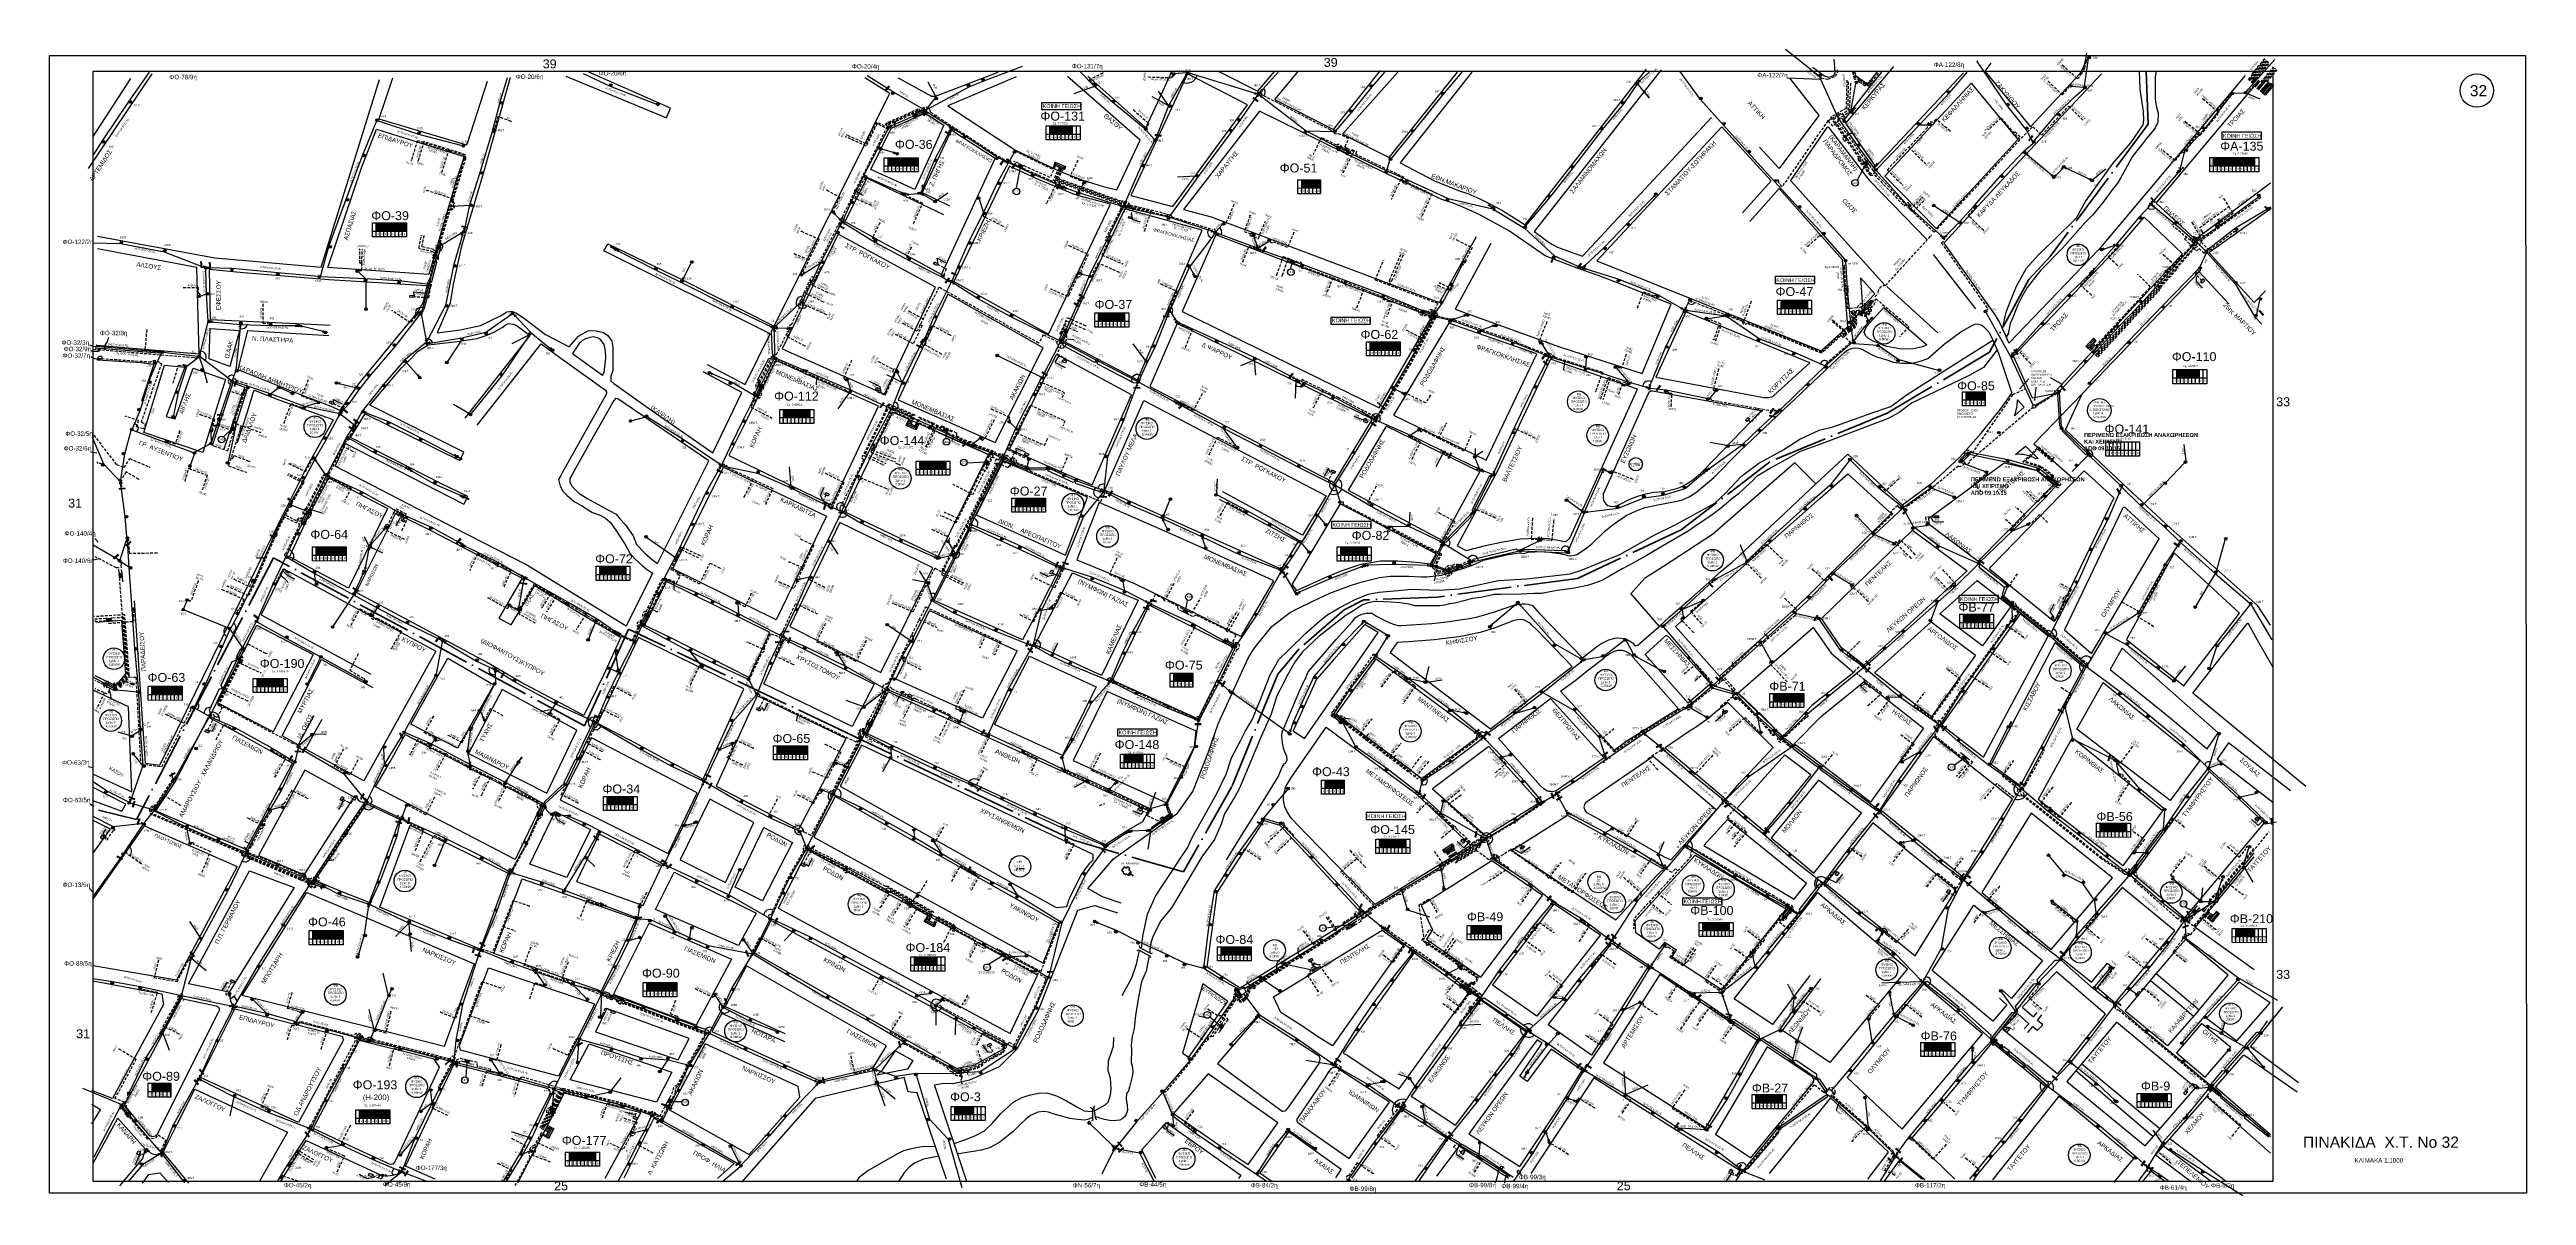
# Model space of a CAD drawing. Header units: millimetres. Extents: x 4998 to 7216, y 1887 to 2914.
import ezdxf
from ezdxf import colors
from ezdxf.entities.mleader import LeaderData, LeaderLine
from ezdxf.enums import TextEntityAlignment as Align
from ezdxf.math import Vec2, Vec3

# ---------------------------------------------------------------- set-up
doc = ezdxf.new("R2010")
doc.units = ezdxf.units.MM
doc.linetypes.add('ACAD_ISO04W100', pattern=[30, 24, -3, 0, -3])
doc.linetypes.add('DASHED', pattern=[19.05, 12.7, -6.35])
for name, color, linetype, lineweight in [('.075', 7, 'Continuous', 30), ('.10AL', 7, 'Continuous', 30), ('.15', 7, 'Continuous', 30), ('.15AL', 7, 'DASHED', 30), ('16+16_5', 7, 'SYN_LINE', 30), ('2x10', 7, 'Continuous', 30), ('2x16', 7, 'Continuous', 30), ('2x16CU', 7, 'Continuous', 30), ('2x6', 7, 'SYN_LINE', 30), ('3x150+35', 7, 'DASHED', 30), ('3x150+35XLPE', 7, 'Continuous', 30), ('3x150+50', 7, 'Continuous', 30), ('3x150+50 XLPE', 7, 'SYN_LINE', 30), ('3X150+50AL', 7, 'Continuous', 30), ('3x150+70', 7, 'Continuous', 30), ('3x150+70AL', 7, 'DASHED', 30), ('3x150AL+35CU', 7, 'Continuous', 30), ('3x150AL+50CU', 7, 'Continuous', 30), ('3x48+38+16AL', 7, 'Continuous', 30), ('3x48+38+23_5', 7, 'Continuous', 30), ('3x50+35', 7, 'Continuous', 30), ('3x50+35+16', 7, 'Continuous', 30), ('3x70+50+16AL', 7, 'Continuous', 30), ('3x70+54.6+25 AL', 7, 'SYN_LINE', 30), ('3x82+57+13_5', 7, 'Continuous', 30), ('3x82+57+16', 7, 'SYN_LINE', 30), ('3x90+35', 7, 'Continuous', 30), ('3x95+35', 7, 'Continuous', 30), ('3x95+35XLPE', 7, 'Continuous', 30), ('3X95+50', 7, 'Continuous', 30), ('3x95+50AL', 7, 'Continuous', 30), ('3X95+70', 7, 'Continuous', 30), ('3x95+70AL', 7, 'Continuous', 30), ('3x95AL+35CU', 7, 'Continuous', 30), ('3x95AL+50CU', 7, 'Continuous', 30), ('4x120+25 AL', 7, 'SYN_LINE', 30), ('4x16', 7, 'Continuous', 30), ('4x16AL', 7, 'Continuous', 30), ('4x16CU', 7, 'Continuous', 30), ('4x25', 7, 'Continuous', 30), ('4X35', 7, 'DASHED', 30), ('4x35CU', 7, 'DASHED', 30), ('4x35συγκ', 7, 'Continuous', 30), ('4x50', 7, 'Continuous', 30), ('4x50+13_5', 7, 'Continuous', 30), ('4x50+16', 7, 'Continuous', 30), ('4x50+16_5', 7, 'Continuous', 30), ('4x50+16AL', 7, 'Continuous', 30), ('4x50+35', 7, 'Continuous', 30), ('4x50AL', 7, 'Continuous', 30), ('4x6', 7, 'SYN_LINE', 30), ('4x6CU', 7, 'Continuous', 30), ('4x6συγκ', 7, 'SYN_LINE', 30), ('Pillar Υποσταθμού', 7, 'SYN_LINE', 30), ('Υπόβαθρο ΔΕΗ', 7, 'Continuous', 30)]:
    doc.layers.add(name, color=color, linetype=linetype, lineweight=lineweight)
for name, color, linetype in [('3x50+35CU', 7, 'Continuous'), ('3X50AL+35CU', 7, 'Continuous'), ('Link Box 2 Διευθύνσεων', 7, 'Continuous'), ('Link Box 4 Διευθύνσεων', 7, 'Continuous'), ('Pillar', 7, 'Continuous'), ('Pillar OTE', 7, 'Continuous'), ('text οδών', 7, 'Continuous'), ('text_kalodion', 7, 'Continuous'), ('text_kalodion @ 1', 7, 'Continuous'), ('Άγνωστα', 7, 'Continuous'), ('ΑΓΝΩΣΤΟ ΕΝΑΕΡΙΟ ΚΑΛΩΔΙΟ', 7, 'Continuous'), ('ΑΓΝΩΣΤΟ ΥΠΟΓΕΙΟ ΚΑΛΩΔΙΟ', 7, 'DASHED'), ('Ασφαλειοκιβώτια Χ.Τ 9 αναχωρήσεων', 7, 'Continuous'), ('Επίτονοι', 7, 'Continuous'), ('Επιγραφές - Σχήματα', 7, 'Continuous'), ('Καλώδια ΧΤ   3x150AL+50CU', 7, 'DASHED'), ('Καλώδια ΧΤ   3x150AL+50XLPE', 7, 'DASHED'), ('Καλώδια ΧΤ   3x95+35 XLPE', 7, 'DASHED'), ('Καλώδια ΧΤ   3x95+50 AL XLPE', 7, 'DASHED'), ('Καλώδια ΧΤ   4x6CU', 7, 'DASHED'), ('Μηχανική τομή', 7, 'Continuous'), ('ΝΕΚΡΟ', 7, 'DASHED'), ('Περίπτερο', 7, 'Continuous'), ('Πλεκτός Στύλος', 7, 'Continuous'), ('Στύλος Ξύλινος', 7, 'Continuous'), ('Στύλος Ξύλινος @ 1', 7, 'Continuous'), ('Στύλος ΦΜ', 7, 'Continuous'), ('Στύλος ΦΜ @ 1', 7, 'Continuous'), ('Συνδέσεις', 7, 'Continuous'), ('Συνεστραμμένα ΧΤ   3x70+54.6+25 AL', 7, 'SYN_LINE'), ('Τομή', 7, 'Continuous'), ('ΥΠΟΒΑΘΡΟ ΔΕΗ', 7, 'Continuous'), ('Υποσταθμός εναέριος 2 στύλων', 7, 'Continuous'), ('Υποσταθμός πόλεως', 7, 'Continuous'), ('Υπόγεια καλώδια Παροχών ΧΤ   4x6', 7, 'DASHED')]:
    doc.layers.add(name, color=color, linetype=linetype)
doc.styles.add('arial', font='ARIAL.TTF')
doc.styles.get("Standard").update_dxf_attribs({"font": 'ARIAL.TTF'})
doc.linetypes.add('PRANES_1r', pattern='A,0.5,[137,SPECLINE.shx,S=1,R=180,X=0,Y=0],0.5', length=1)
doc.linetypes.add('SYN_LINE', pattern='A,0.5,-0.0001,["/\\/\\/\\/",Standard,S=0.1,R=0,X=0,Y=-0.05],-0.25', length=0.7501)
doc.dimstyles.new('ISO-25', dxfattribs={"dimtxt": 2.5, "dimasz": 2.5, "dimexe": 1.25, "dimexo": 0.625, "dimtad": 1, "dimtxsty": 'Standard', "dimcen": 2.5, "dimadec": 0, "dimazin": 0, "dimtfac": 1, "dimtmove": 0, "dimatfit": 3, "dimfxl": 1, "dimarcsym": 0})

# ---------------------------------------------------------------- blocks, each defined once
blk = doc.blocks.new('ΥΠΟΣΤΑΘΜΟΣ ΕΝΑΕΡΙΟΣ ΕΠΙ 2 ΣΤΥΛΩΝ')
at = {"layer": 'Υποσταθμός εναέριος 2 στύλων', "linetype": 'Continuous'}
for points in [[(-12, -2.1, 0.574793), (-8.5, -0.1, 0.268822), (-9.6, 2)], [(9.7, -2.1, 0.574793), (13.2, -0.1, 0.268822), (12, 1.9)]]:
    blk.add_hatch(color=256, dxfattribs=at).paths.add_polyline_path(points)
for p, q in [((-12, -2.1), (-9.6, 2)), ((9.7, -2.1), (12, 1.9))]:
    blk.add_line(p, q, dxfattribs=at)
for centre in [(-10.8, -0.1), (10.8, -0.1)]:
    blk.add_circle(centre, 2.36, dxfattribs=at)
at = {"layer": 'Υποσταθμός πόλεως', "linetype": 'Continuous', "ltscale": 40}
blk.add_lwpolyline([(-8.6, 2.8), (8.6, 2.8), (8.6, -2.8), (-8.6, -2.8)], close=True, dxfattribs=at)
for points in [[(-5.8, 0), (-8.6, 2.8)], [(-8.6, -2.8), (-5.8, 0)], [(-5.8, 0), (5.8, 0)], [(5.8, 0), (8.6, 2.8)], [(8.6, -2.8), (5.8, 0)]]:
    blk.add_lwpolyline(points, dxfattribs=at)
at = {"layer": 'Υποσταθμός εναέριος 2 στύλων', "ltscale": 40, "flags": 1}
for tag, p in [('ΜΕΤΑΣΧΗΜΑΤΙΣΜΟΣ', (14.1, 2.5)), ('ΙΣΧΥΣ', (14.1, -0.3)), ('ΑΡΙΘΜΟΣ', (14.2, -3))]:
    blk.add_attdef(tag, p, '', height=1.8, dxfattribs=at)
blk = doc.blocks.new('ΥΠΑΡΧΩΝ ΞΥΛΙΝΟΣ ΣΤΥΛΟΣ')
at = {"layer": 'Στύλος Ξύλινος'}
h = blk.add_hatch(color=7, dxfattribs=at)
h.paths.add_polyline_path([(-2.6, 0, 0.270008), (-1.3, -2.3), (1.3, 2.3, 0.576266)])
h.paths.add_polyline_path([(-1.3, -2.3, 0.574793), (2.6, 0, 0.268822), (1.3, 2.3)])
at = {"layer": 'Στύλος Ξύλινος', "color": 7}
blk.add_line((-1.3, -2.3), (1.3, 2.3), dxfattribs=at)
blk.add_circle((0, 0), 2.62, dxfattribs=at)
at = {"layer": 'Στύλος Ξύλινος', "flags": 4}
for tag, p in [('ΑΡΙΘΜΟΣ', (-4.9, 8.6)), ('ΤΥΠΟΣ', (-4.8, 3.4))]:
    blk.add_attdef(tag, p, '', height=4, dxfattribs=at)
blk = doc.blocks.new('ΥΠΑΡΧΩΝ ΤΣΙΜΕΝΤΕΝΙΟΣ ΣΤΥΛΟΣ')
at = {"layer": 'Στύλος ΦΜ'}
blk.add_hatch(color=7, dxfattribs=at).paths.add_polyline_path([(-1.3, -2.3, 0.574793), (2.6, 0, 0.268822), (1.3, 2.3)])
at = {"layer": 'Στύλος ΦΜ', "color": 7}
blk.add_line((-1.3, -2.3), (1.3, 2.3), dxfattribs=at)
blk.add_circle((0, 0), 2.62, dxfattribs=at)
at = {"layer": 'Στύλος ΦΜ', "flags": 4}
for tag, p in [('ΤΥΠΟΣ', (-4.9, 3)), ('ΑΡΙΘΜΟΣ', (-4.7, 8.1))]:
    blk.add_attdef(tag, p, '', height=4, dxfattribs=at)
blk = doc.blocks.new('LINK BOX 4 ΑΝΑΧΩΡΗΣΕΩΝ')
at = {"layer": 'Link Box 4 Διευθύνσεων', "ltscale": 40}
blk.add_hatch(color=256, dxfattribs=at).paths.add_polyline_path([(-3.5, 0), (-3.5, -4.7), (3.5, -4.7), (3.5, 0)])
for p, q in [((-3.5, 0), (-5.3, 0)), ((5.3, 0), (3.5, 0)), ((-3.5, -4.7), (-5.3, -4.7)), ((5.3, -4.7), (3.5, -4.7))]:
    blk.add_line(p, q, dxfattribs=at)
blk.add_lwpolyline([(-3.5, -4.7), (-3.5, 0), (3.5, 0), (3.5, -4.7)], close=True, dxfattribs=at)
blk = doc.blocks.new('ΥΠΟΣΤΑΘΜΟΣ ΠΟΛΕΩΣ 13 ΑΝΑΧΩΡΗΣΕΩΝ')
at = {"layer": 'Υποσταθμός πόλεως', "ltscale": 40}
for p, q in [((-11.1, -2.8), (-11.1, -4)), ((-9.5, -2.8), (-9.5, -4)), ((-7.8, -2.8), (-7.8, -4)), ((-6, -2.8), (-6, -4)), ((-4.1, -2.8), (-4.1, -4)), ((-2.3, -2.8), (-2.3, -4)), ((-0.4, -2.8), (-0.4, -4)), ((1.5, -2.8), (1.5, -4)), ((3.4, -2.8), (3.4, -4)), ((5.4, -2.8), (5.4, -4)), ((7.3, -2.8), (7.3, -4)), ((9.3, -2.8), (9.3, -4)), ((11.1, -2.8), (11.1, -4))]:
    blk.add_line(p, q, dxfattribs=at)
blk.add_lwpolyline([(-11.4, 2.8), (11.4, 2.8), (11.4, -2.8), (-11.4, -2.8)], close=True, dxfattribs=at)
for points in [[(-8.6, 0), (-11.4, 2.8)], [(-11.4, -2.8), (-8.6, 0)], [(-8.6, 0), (8.6, 0)], [(8.6, 0), (11.4, 2.8)], [(11.4, -2.8), (8.6, 0)]]:
    blk.add_lwpolyline(points, dxfattribs=at)
at = {"layer": 'Υποσταθμός πόλεως', "linetype": 'SYN_LINE', "ltscale": 40, "flags": 1}
for tag, p in [('ΜΕΤΑΣΧΗΜΑΤΙΣΜΟΣ', (12.2, 1.7)), ('ΙΣΧΥΣ', (12.2, -1.1)), ('ΑΡΙΘΜΟΣ', (12.3, -3.8))]:
    blk.add_attdef(tag, p, '', height=1.8, dxfattribs=at)
blk = doc.blocks.new('_ΣΥΝΔΕΣΗ')
at = {"layer": 'Συνδέσεις', "linetype": 'SYN_LINE', "ltscale": 40}
blk.add_hatch(color=256, dxfattribs=at).paths.add_polyline_path([(0.5, 0, 1), (-0.5, 0, 1)])
at = {"layer": 'Συνδέσεις'}
blk.add_circle((0, 0), 0.5, dxfattribs=at)
blk = doc.blocks.new('ΤΟΜΗ')
at = {"layer": 'Τομή', "ltscale": 40}
for p, q in [((-5.7, 0), (17.1, 0)), ((-5.7, -2.8), (17.1, -2.8))]:
    blk.add_line(p, q, dxfattribs=at)
blk = doc.blocks.new('ΜΗΧΑΝΙΚΗ ΤΟΜΗ')
at = {"layer": 'Μηχανική τομή', "ltscale": 40}
for p, q in [((-1.9, 0.8), (5.7, 0.8)), ((-1.9, -0.8), (5.7, -0.8))]:
    blk.add_line(p, q, dxfattribs=at)
blk = doc.blocks.new('ΕΠΙΤΟΝΟΣ')
at = {"layer": 'Επίτονοι', "lineweight": 40, "ltscale": 40}
blk.add_hatch(color=256, dxfattribs=at).paths.add_polyline_path([(-1.1, 6.5), (0, 9.1), (1.1, 6.5)])
for p, q in [((-1.1, 6.5), (0, 9.1)), ((1.1, 6.5), (-1.1, 6.5)), ((-1.1, 6.5), (0, 6.5)), ((0, 9.1), (1.1, 6.5)), ((0, 6.5), (0, 0))]:
    blk.add_line(p, q, dxfattribs=at)
blk = doc.blocks.new('ΥΠΟΣΤΑΘΜΟΣ ΠΟΛΕΩΣ 9 ΑΝΑΧΩΡΗΣΕΩΝ')
at = {"layer": 'Υποσταθμός πόλεως', "ltscale": 40}
for p, q in [((-9.6, -2.8), (-9.6, -4)), ((-7.1, -2.8), (-7.1, -4)), ((-4.8, -2.8), (-4.8, -4)), ((-2.4, -2.8), (-2.4, -4)), ((0.1, -2.8), (0.1, -4)), ((2.5, -2.8), (2.5, -4)), ((5, -2.8), (5, -4)), ((7.5, -2.8), (7.5, -4)), ((9.6, -2.8), (9.6, -4))]:
    blk.add_line(p, q, dxfattribs=at)
blk.add_lwpolyline([(-10, 2.8), (10, 2.8), (10, -2.8), (-10, -2.8)], close=True, dxfattribs=at)
for points in [[(-7.2, 0), (-10, 2.8)], [(-10, -2.8), (-7.2, 0)], [(-7.2, 0), (7.2, 0)], [(7.2, 0), (10, 2.8)], [(10, -2.8), (7.2, 0)]]:
    blk.add_lwpolyline(points, dxfattribs=at)
at = {"layer": 'Υποσταθμός πόλεως', "linetype": 'SYN_LINE', "ltscale": 40, "flags": 1}
for tag, p in [('ΜΕΤΑΣΧΗΜΑΤΙΣΜΟΣ', (10.8, 1.7)), ('ΙΣΧΥΣ', (10.8, -1.1)), ('ΑΡΙΘΜΟΣ', (10.9, -3.8))]:
    blk.add_attdef(tag, p, '', height=1.8, dxfattribs=at)
blk = doc.blocks.new('STYLOS PLEKTOS')
at = {"layer": 'Πλεκτός Στύλος', "ltscale": 40}
blk.add_lwpolyline([(731.8, 1613.6), (736.7, 1613.6), (736.7, 1608.7), (731.8, 1608.7)], close=True, dxfattribs=at)
blk.add_lwpolyline([(731.8, 1613.6), (736.7, 1608.7), (731.8, 1608.7), (736.7, 1613.6)], dxfattribs=at)
blk = doc.blocks.new('PILLAR YPOSTATHMOU')
at = {"layer": 'Περίπτερο', "ltscale": 40}
for points in [[(540.4, 2525.1), (540.4, 2526), (541.5, 2526)], [(541.6, 2523.5), (540.4, 2523.5), (540.4, 2524.9)], [(541.8, 2526), (542.9, 2526), (542.9, 2524.9)], [(542.9, 2524.6), (542.9, 2523.5), (541.9, 2523.5)]]:
    blk.add_lwpolyline(points, dxfattribs=at)
blk = doc.blocks.new('Pillar')
at = {"layer": 'Υποσταθμός πόλεως', "linetype": 'Continuous', "ltscale": 40}
blk.add_lwpolyline([(-8.6, 2.8), (8.6, 2.8), (8.6, -2.8), (-8.6, -2.8)], close=True, dxfattribs=at)
for points in [[(-5.8, 0), (-8.6, 2.8)], [(-8.6, -2.8), (-5.8, 0)], [(-5.8, 0), (5.8, 0)], [(5.8, 0), (8.6, 2.8)], [(8.6, -2.8), (5.8, 0)]]:
    blk.add_lwpolyline(points, dxfattribs=at)
at = {"layer": 'Pillar', "ltscale": 40}
blk.add_attdef('PILLAR', (-5.7, 3.7), '', height=2.52, dxfattribs=at)
blk = doc.blocks.new('TETRAGWNOS STYLOS')
at = {"layer": 'Επιγραφές - Σχήματα', "ltscale": 20}
h = blk.add_hatch(color=256, dxfattribs=at)
h.dxf.hatch_style = 1
h.paths.add_polyline_path([(1780.5, 599.7), (1778.5, 597.7), (1780.5, 597.7)])
blk.add_lwpolyline([(1778.5, 599.7), (1780.5, 599.7), (1780.5, 597.7), (1778.5, 597.7)], close=True, dxfattribs=at)
blk = doc.blocks.new('A$C01BB34F8')
at = {"layer": 'Άγνωστα', "color": 7}
note = blk.add_mtext_dynamic_manual_height_columns('ηλ.ταπα\\P', width=1.8, gutter_width=12.5, heights=[0.0453, 0], dxfattribs=dict(at, insert=(0.4, 2.4), char_height=1.8, attachment_point=1, rotation=2.4309))
for column, words in zip(note.columns.linked_columns, ['\\P']):
    column.text = words
blk = doc.blocks.new('τομή_')
at = {"layer": 'Επιγραφές - Σχήματα'}
for p, q in [((-1.3, -0.2), (0.1, 0.7)), ((-1.1, -0.5), (0.3, 0.5)), ((-0.7, 0.6), (-0.3, -0.4))]:
    blk.add_line(p, q, dxfattribs=at)
blk = doc.blocks.new('PILLAR ΟΤΕ')
at = {"layer": 'Pillar OTE', "ltscale": 40}
blk.add_lwpolyline([(-3.3, 2), (3.4, 2), (3.4, -2), (-3.3, -2)], close=True, dxfattribs=at)
at = {"layer": 'Pillar OTE', "insert": (-1.8, 0.7), "char_height": 1.357, "width": 109.961, "attachment_point": 1}
blk.add_mtext('{\\fArial|b1|i0|c161|p34;OTE}', dxfattribs=at)
blk = doc.blocks.new('TSONTA XT1')
at = {"ltscale": 40}
h = blk.add_hatch(color=256, dxfattribs=at)
h.dxf.hatch_style = 1
h.paths.add_polyline_path([(596, 2487.7), (597.1, 2488.8), (596, 2489.9), (594.9, 2488.8)])
blk.add_lwpolyline([(594.9, 2488.8), (596, 2489.9), (597.1, 2488.8), (596, 2487.7)], close=True, dxfattribs=at)
blk = doc.blocks.new('LINK BOX 2 ΑΝΑΧΩΡΗΣΕΩΝ')
at = {"layer": 'Link Box 2 Διευθύνσεων', "ltscale": 40}
blk.add_hatch(color=256, dxfattribs=at).paths.add_polyline_path([(-2, 1.3), (-2, -1.5), (1.9, -1.5), (1.9, 1.3)])
for p, q in [((-2, -0.1), (-4.3, -0.1)), ((4.1, -0.1), (1.9, -0.1))]:
    blk.add_line(p, q, dxfattribs=at)
blk.add_lwpolyline([(-2, -1.5), (-2, 1.3), (1.9, 1.3), (1.9, -1.5)], close=True, dxfattribs=at)

msp = doc.modelspace()

# ---------------------------------------------------------------- hatches: boundary and pattern name
at = {"layer": 'Pillar OTE', "ltscale": 40}
h = msp.add_hatch(color=256, dxfattribs=at)
h.dxf.hatch_style = 1
h.paths.add_polyline_path([(5968, 2771.9), (5968.1, 2771.5), (5968.3, 2771.9)])
at = {"layer": 'Ασφαλειοκιβώτια Χ.Τ 9 αναχωρήσεων', "lineweight": -3}
for color, points in [(85, [(5897.3, 2845.5), (5893.8, 2845.5), (5893.8, 2838.1), (5897.3, 2838.1)]), (27, [(5897.3, 2838.1), (5900.7, 2838.1), (5900.7, 2845.5), (5897.3, 2845.5)]), (62, [(5904, 2845.5), (5900.7, 2845.5), (5900.7, 2838.1), (5904, 2838.1)]), (2, [(5904, 2838.1), (5907.4, 2838.1), (5907.4, 2845.5), (5904, 2845.5)]), (133, [(5907.4, 2838.1), (5910.8, 2838.1), (5910.8, 2845.5), (5907.4, 2845.5)]), (85, [(6122.7, 2797.1), (6119.3, 2797.1), (6119.3, 2789.8), (6122.7, 2789.8)]), (2, [(6122.7, 2789.8), (6126.1, 2789.8), (6126.1, 2797.1), (6122.7, 2797.1)]), (1, [(6129.4, 2797.1), (6126.1, 2797.1), (6126.1, 2789.8), (6129.4, 2789.8)]), (6, [(6129.4, 2789.8), (6132.8, 2789.8), (6132.8, 2797.1), (6129.4, 2797.1)]), (5, [(6132.8, 2789.8), (6136.2, 2789.7), (6136.2, 2797.1), (6132.8, 2797.1)]), (1, [(6718, 2607.3), (6714.5, 2607.3), (6714.5, 2599.9), (6718, 2599.9)]), (6, [(6718, 2599.9), (6721.4, 2599.9), (6721.4, 2607.3), (6718, 2607.3)]), (27, [(6724.7, 2607.3), (6721.4, 2607.3), (6721.4, 2599.9), (6724.7, 2599.9)]), (85, [(6724.7, 2599.9), (6728.1, 2599.9), (6728.1, 2607.3), (6724.7, 2607.3)]), (30, [(6728.1, 2599.9), (6731.5, 2599.9), (6731.5, 2607.3), (6728.1, 2607.3)]), (27, [(6008.3, 2355.3), (6004.9, 2355.3), (6004.9, 2347.9), (6008.3, 2347.9)]), (2, [(6008.3, 2347.9), (6011.8, 2347.9), (6011.8, 2355.3), (6008.3, 2355.3)]), (6, [(6015.1, 2355.3), (6011.8, 2355.3), (6011.8, 2347.9), (6015.1, 2347.9)]), (30, [(6015.1, 2347.9), (6018.5, 2347.9), (6018.5, 2355.3), (6015.1, 2355.3)]), (62, [(6018.5, 2347.9), (6021.9, 2347.9), (6021.9, 2355.3), (6018.5, 2355.3)]), (1, [(5093.1, 1987.9), (5089.7, 1987.9), (5089.7, 1980.5), (5093.1, 1980.5)]), (5, [(5093.1, 1980.5), (5096.6, 1980.5), (5096.6, 1987.9), (5093.1, 1987.9)]), (2, [(5099.8, 1987.9), (5096.6, 1987.9), (5096.6, 1980.5), (5099.8, 1980.5)]), (27, [(5099.8, 1980.5), (5103.2, 1980.5), (5103.2, 1987.9), (5099.8, 1987.9)]), (85, [(5103.2, 1980.5), (5106.6, 1980.5), (5106.6, 1987.9), (5103.2, 1987.9)])]:
    msp.add_hatch(color=color, dxfattribs=at).paths.add_polyline_path(points)
at = {"layer": 'Καλώδια ΧΤ   3x150AL+50CU', "linetype": 'DASHED', "lineweight": -3, "ltscale": 0.2}
h = msp.add_hatch(color=5, dxfattribs=at)
h.dxf.hatch_style = 1
h.paths.add_polyline_path([(5910.7, 2838.1), (5914.1, 2838.1), (5914.1, 2845.5), (5910.7, 2845.5)])
h = msp.add_hatch(color=85, dxfattribs=at)
h.dxf.hatch_style = 1
h.paths.add_polyline_path([(5752.3, 2816.9), (5748.9, 2816.9), (5748.9, 2809.5), (5752.3, 2809.5)])
h = msp.add_hatch(color=173, dxfattribs=at)
h.dxf.hatch_style = 1
h.paths.add_polyline_path([(5752.3, 2809.5), (5755.8, 2809.5), (5755.8, 2816.9), (5752.3, 2816.9)])
h = msp.add_hatch(color=151, dxfattribs=at)
h.dxf.hatch_style = 1
h.paths.add_polyline_path([(5759.1, 2816.9), (5755.8, 2816.9), (5755.8, 2809.5), (5759.1, 2809.5)])
h = msp.add_hatch(color=30, dxfattribs=at)
h.dxf.hatch_style = 1
h.paths.add_polyline_path([(5759.1, 2809.5), (5762.4, 2809.5), (5762.4, 2816.9), (5759.1, 2816.9)])
h = msp.add_hatch(color=1, dxfattribs=at)
h.dxf.hatch_style = 1
h.paths.add_polyline_path([(5762.4, 2809.5), (5765.8, 2809.5), (5765.8, 2816.9), (5762.4, 2816.9)])
h = msp.add_hatch(color=133, dxfattribs=at)
h.dxf.hatch_style = 1
h.paths.add_polyline_path([(5765.8, 2809.5), (5769.2, 2809.5), (5769.2, 2816.9), (5765.8, 2816.9)])
h = msp.add_hatch(color=2, dxfattribs=at)
h.dxf.hatch_style = 1
h.paths.add_polyline_path([(5769.1, 2809.5), (5772.5, 2809.5), (5772.5, 2816.9), (5769.1, 2816.9)])
h = msp.add_hatch(color=6, dxfattribs=at)
h.dxf.hatch_style = 1
h.paths.add_polyline_path([(5772.4, 2809.5), (5775.8, 2809.5), (5775.8, 2816.9), (5772.4, 2816.9)])
h = msp.add_hatch(color=27, dxfattribs=at)
h.dxf.hatch_style = 1
h.paths.add_polyline_path([(5293.9, 2758.6), (5290.5, 2758.6), (5290.5, 2751.2), (5293.9, 2751.2)])
h = msp.add_hatch(color=6, dxfattribs=at)
h.dxf.hatch_style = 1
h.paths.add_polyline_path([(5293.9, 2751.2), (5297.3, 2751.2), (5297.3, 2758.6), (5293.9, 2758.6)])
h = msp.add_hatch(color=62, dxfattribs=at)
h.dxf.hatch_style = 1
h.paths.add_polyline_path([(5300.6, 2758.6), (5297.3, 2758.6), (5297.3, 2751.2), (5300.6, 2751.2)])
h = msp.add_hatch(color=133, dxfattribs=at)
h.dxf.hatch_style = 1
h.paths.add_polyline_path([(5300.6, 2751.2), (5304, 2751.2), (5304, 2758.6), (5300.6, 2758.6)])
h = msp.add_hatch(color=2, dxfattribs=at)
h.dxf.hatch_style = 1
h.paths.add_polyline_path([(5304, 2751.2), (5307.4, 2751.2), (5307.4, 2758.6), (5304, 2758.6)])
h = msp.add_hatch(color=85, dxfattribs=at)
h.dxf.hatch_style = 1
h.paths.add_polyline_path([(5307.4, 2751.2), (5310.7, 2751.2), (5310.7, 2758.6), (5307.4, 2758.6)])
h = msp.add_hatch(color=30, dxfattribs=at)
h.dxf.hatch_style = 1
h.paths.add_polyline_path([(5310.7, 2751.2), (5314.1, 2751.2), (5314.1, 2758.6), (5310.7, 2758.6)])
h = msp.add_hatch(color=173, dxfattribs=at)
h.dxf.hatch_style = 1
h.paths.add_polyline_path([(5314, 2751.2), (5317.4, 2751.2), (5317.4, 2758.6), (5314, 2758.6)])
h = msp.add_hatch(color=30, dxfattribs=at)
h.dxf.hatch_style = 1
h.paths.add_polyline_path([(6552.2, 2689.2), (6548.8, 2689.2), (6548.8, 2681.8), (6552.2, 2681.8)])
h = msp.add_hatch(color=1, dxfattribs=at)
h.dxf.hatch_style = 1
h.paths.add_polyline_path([(6552.2, 2681.8), (6555.7, 2681.8), (6555.7, 2689.2), (6552.2, 2689.2)])
h = msp.add_hatch(color=5, dxfattribs=at)
h.dxf.hatch_style = 1
h.paths.add_polyline_path([(6559, 2689.2), (6555.7, 2689.2), (6555.7, 2681.8), (6559, 2681.8)])
h = msp.add_hatch(color=85, dxfattribs=at)
h.dxf.hatch_style = 1
h.paths.add_polyline_path([(6559, 2681.8), (6562.4, 2681.8), (6562.4, 2689.2), (6559, 2689.2)])
h = msp.add_hatch(color=6, dxfattribs=at)
h.dxf.hatch_style = 1
h.paths.add_polyline_path([(6562.4, 2681.8), (6565.8, 2681.8), (6565.8, 2689.2), (6562.4, 2689.2)])
h = msp.add_hatch(color=133, dxfattribs=at)
h.dxf.hatch_style = 1
h.paths.add_polyline_path([(6565.7, 2681.8), (6569.1, 2681.8), (6569.1, 2689.2), (6565.7, 2689.2)])
h = msp.add_hatch(color=173, dxfattribs=at)
h.dxf.hatch_style = 1
h.paths.add_polyline_path([(6569, 2681.8), (6572.4, 2681.8), (6572.4, 2689.2), (6569, 2689.2)])
h = msp.add_hatch(color=30, dxfattribs=at)
h.dxf.hatch_style = 1
h.paths.add_polyline_path([(5940.8, 2677.9), (5937.4, 2677.9), (5937.4, 2670.5), (5940.8, 2670.5)])
h = msp.add_hatch(color=173, dxfattribs=at)
h.dxf.hatch_style = 1
h.paths.add_polyline_path([(5940.8, 2670.5), (5944.2, 2670.5), (5944.2, 2677.9), (5940.8, 2677.9)])
h = msp.add_hatch(color=1, dxfattribs=at)
h.dxf.hatch_style = 1
h.paths.add_polyline_path([(5947.5, 2677.9), (5944.2, 2677.9), (5944.2, 2670.5), (5947.5, 2670.5)])
h = msp.add_hatch(color=85, dxfattribs=at)
h.dxf.hatch_style = 1
h.paths.add_polyline_path([(5947.5, 2670.5), (5950.9, 2670.5), (5950.9, 2677.9), (5947.5, 2677.9)])
h = msp.add_hatch(color=151, dxfattribs=at)
h.dxf.hatch_style = 1
h.paths.add_polyline_path([(5950.9, 2670.5), (5954.3, 2670.5), (5954.3, 2677.9), (5950.9, 2677.9)])
h = msp.add_hatch(color=2, dxfattribs=at)
h.dxf.hatch_style = 1
h.paths.add_polyline_path([(6184.1, 2652), (6180.6, 2652), (6180.6, 2644.6), (6184.1, 2644.6)])
h = msp.add_hatch(color=85, dxfattribs=at)
h.dxf.hatch_style = 1
h.paths.add_polyline_path([(6184.1, 2644.6), (6187.5, 2644.6), (6187.5, 2652), (6184.1, 2652)])
h = msp.add_hatch(color=30, dxfattribs=at)
h.dxf.hatch_style = 1
h.paths.add_polyline_path([(6190.8, 2652), (6187.5, 2652), (6187.5, 2644.6), (6190.8, 2644.6)])
h = msp.add_hatch(color=5, dxfattribs=at)
h.dxf.hatch_style = 1
h.paths.add_polyline_path([(6190.8, 2644.6), (6194.2, 2644.6), (6194.2, 2652), (6190.8, 2652)])
h = msp.add_hatch(color=1, dxfattribs=at)
h.dxf.hatch_style = 1
h.paths.add_polyline_path([(6194.2, 2644.6), (6197.6, 2644.6), (6197.6, 2652), (6194.2, 2652)])
h = msp.add_hatch(color=173, dxfattribs=at)
h.dxf.hatch_style = 1
h.paths.add_polyline_path([(6197.5, 2644.6), (6200.9, 2644.6), (6200.9, 2652), (6197.5, 2652)])
h = msp.add_hatch(color=133, dxfattribs=at)
h.dxf.hatch_style = 1
h.paths.add_polyline_path([(6200.9, 2644.6), (6204.3, 2644.6), (6204.3, 2652), (6200.9, 2652)])
h = msp.add_hatch(color=27, dxfattribs=at)
h.dxf.hatch_style = 1
h.paths.add_polyline_path([(6204.2, 2644.6), (6207.6, 2644.6), (6207.6, 2652), (6204.2, 2652)])
h = msp.add_hatch(color=5, dxfattribs=at)
h.dxf.hatch_style = 1
h.paths.add_polyline_path([(6906.4, 2627.2), (6903, 2627.2), (6903, 2619.8), (6906.4, 2619.8)])
h = msp.add_hatch(color=6, dxfattribs=at)
h.dxf.hatch_style = 1
h.paths.add_polyline_path([(6906.4, 2619.8), (6909.8, 2619.8), (6909.8, 2627.2), (6906.4, 2627.2)])
h = msp.add_hatch(color=62, dxfattribs=at)
h.dxf.hatch_style = 1
h.paths.add_polyline_path([(6913.1, 2627.2), (6909.8, 2627.2), (6909.8, 2619.8), (6913.1, 2619.8)])
h = msp.add_hatch(color=30, dxfattribs=at)
h.dxf.hatch_style = 1
h.paths.add_polyline_path([(6913.1, 2619.8), (6916.5, 2619.8), (6916.5, 2627.2), (6913.1, 2627.2)])
h = msp.add_hatch(color=2, dxfattribs=at)
h.dxf.hatch_style = 1
h.paths.add_polyline_path([(6916.5, 2619.8), (6919.9, 2619.8), (6919.9, 2627.2), (6916.5, 2627.2)])
h = msp.add_hatch(color=27, dxfattribs=at)
h.dxf.hatch_style = 1
h.paths.add_polyline_path([(6919.9, 2619.8), (6923.3, 2619.8), (6923.3, 2627.2), (6919.9, 2627.2)])
h = msp.add_hatch(color=5, dxfattribs=at)
h.dxf.hatch_style = 1
h.paths.add_polyline_path([(5658.8, 2591.5), (5655.3, 2591.5), (5655.3, 2584.2), (5658.8, 2584.2)])
h = msp.add_hatch(color=27, dxfattribs=at)
h.dxf.hatch_style = 1
h.paths.add_polyline_path([(5658.8, 2584.2), (5662.2, 2584.2), (5662.2, 2591.5), (5658.8, 2591.5)])
h = msp.add_hatch(color=2, dxfattribs=at)
h.dxf.hatch_style = 1
h.paths.add_polyline_path([(5665.5, 2591.5), (5662.2, 2591.5), (5662.2, 2584.2), (5665.5, 2584.2)])
h = msp.add_hatch(color=1, dxfattribs=at)
h.dxf.hatch_style = 1
h.paths.add_polyline_path([(5665.5, 2584.2), (5668.9, 2584.2), (5668.9, 2591.5), (5665.5, 2591.5)])
h = msp.add_hatch(color=133, dxfattribs=at)
h.dxf.hatch_style = 1
h.paths.add_polyline_path([(5668.9, 2584.2), (5672.3, 2584.2), (5672.3, 2591.5), (5668.9, 2591.5)])
h = msp.add_hatch(color=30, dxfattribs=at)
h.dxf.hatch_style = 1
h.paths.add_polyline_path([(5672.2, 2584.2), (5675.6, 2584.2), (5675.6, 2591.5), (5672.2, 2591.5)])
h = msp.add_hatch(color=62, dxfattribs=at)
h.dxf.hatch_style = 1
h.paths.add_polyline_path([(5675.6, 2584.2), (5679, 2584.2), (5679, 2591.6), (5675.6, 2591.6)])
h = msp.add_hatch(color=30, dxfattribs=at)
h.dxf.hatch_style = 1
h.paths.add_polyline_path([(5780.8, 2545.2), (5777.3, 2545.2), (5777.3, 2537.9), (5780.8, 2537.9)])
h = msp.add_hatch(color=27, dxfattribs=at)
h.dxf.hatch_style = 1
h.paths.add_polyline_path([(5780.8, 2537.9), (5784.2, 2537.9), (5784.2, 2545.2), (5780.8, 2545.2)])
h = msp.add_hatch(color=6, dxfattribs=at)
h.dxf.hatch_style = 1
h.paths.add_polyline_path([(5787.5, 2545.2), (5784.2, 2545.2), (5784.2, 2537.9), (5787.5, 2537.9)])
h = msp.add_hatch(color=151, dxfattribs=at)
h.dxf.hatch_style = 1
h.paths.add_polyline_path([(5787.5, 2537.9), (5790.9, 2537.9), (5790.9, 2545.2), (5787.5, 2545.2)])
h = msp.add_hatch(color=62, dxfattribs=at)
h.dxf.hatch_style = 1
h.paths.add_polyline_path([(5790.9, 2537.9), (5794.3, 2537.9), (5794.3, 2545.2), (5790.9, 2545.2)])
h = msp.add_hatch(color=85, dxfattribs=at)
h.dxf.hatch_style = 1
h.paths.add_polyline_path([(5794.2, 2537.9), (5797.6, 2537.9), (5797.6, 2545.2), (5794.2, 2545.2)])
h = msp.add_hatch(color=173, dxfattribs=at)
h.dxf.hatch_style = 1
h.paths.add_polyline_path([(5797.6, 2537.9), (5801, 2537.9), (5801, 2545.2), (5797.6, 2545.2)])
h = msp.add_hatch(color=62, dxfattribs=at)
h.dxf.hatch_style = 1
h.paths.add_polyline_path([(5866.3, 2511.9), (5862.9, 2511.9), (5862.9, 2504.6), (5866.3, 2504.6)])
h = msp.add_hatch(color=85, dxfattribs=at)
h.dxf.hatch_style = 1
h.paths.add_polyline_path([(5866.3, 2504.6), (5869.8, 2504.6), (5869.8, 2511.9), (5866.3, 2511.9)])
h = msp.add_hatch(color=27, dxfattribs=at)
h.dxf.hatch_style = 1
h.paths.add_polyline_path([(5873.1, 2511.9), (5869.8, 2511.9), (5869.8, 2504.6), (5873.1, 2504.5)])
h = msp.add_hatch(color=1, dxfattribs=at)
h.dxf.hatch_style = 1
h.paths.add_polyline_path([(5873.1, 2504.5), (5876.4, 2504.5), (5876.4, 2511.9), (5873.1, 2511.9)])
h = msp.add_hatch(color=5, dxfattribs=at)
h.dxf.hatch_style = 1
h.paths.add_polyline_path([(5876.4, 2504.5), (5879.8, 2504.5), (5879.8, 2511.9), (5876.4, 2511.9)])
h = msp.add_hatch(color=173, dxfattribs=at)
h.dxf.hatch_style = 1
h.paths.add_polyline_path([(5879.8, 2504.5), (5883.2, 2504.5), (5883.2, 2511.9), (5879.8, 2511.9)])
h = msp.add_hatch(color=2, dxfattribs=at)
h.dxf.hatch_style = 1
h.paths.add_polyline_path([(5883.1, 2504.5), (5886.5, 2504.5), (5886.5, 2511.9), (5883.1, 2511.9)])
h = msp.add_hatch(color=6, dxfattribs=at)
h.dxf.hatch_style = 1
h.paths.add_polyline_path([(5886.4, 2504.5), (5889.8, 2504.5), (5889.8, 2511.9), (5886.4, 2511.9)])
h = msp.add_hatch(color=1, dxfattribs=at)
h.dxf.hatch_style = 1
h.paths.add_polyline_path([(5240.1, 2468.3), (5236.7, 2468.3), (5236.7, 2460.9), (5240.1, 2460.9)])
h = msp.add_hatch(color=85, dxfattribs=at)
h.dxf.hatch_style = 1
h.paths.add_polyline_path([(5240.1, 2460.9), (5243.6, 2460.9), (5243.6, 2468.3), (5240.1, 2468.3)])
h = msp.add_hatch(color=6, dxfattribs=at)
h.dxf.hatch_style = 1
h.paths.add_polyline_path([(5246.9, 2468.3), (5243.6, 2468.3), (5243.6, 2460.9), (5246.9, 2460.9)])
h = msp.add_hatch(color=5, dxfattribs=at)
h.dxf.hatch_style = 1
h.paths.add_polyline_path([(5246.9, 2460.9), (5250.2, 2460.9), (5250.2, 2468.3), (5246.9, 2468.3)])
h = msp.add_hatch(color=30, dxfattribs=at)
h.dxf.hatch_style = 1
h.paths.add_polyline_path([(5250.2, 2460.9), (5253.6, 2460.9), (5253.6, 2468.3), (5250.2, 2468.3)])
h = msp.add_hatch(color=2, dxfattribs=at)
h.dxf.hatch_style = 1
h.paths.add_polyline_path([(5253.6, 2460.9), (5257, 2460.9), (5257, 2468.3), (5253.6, 2468.3)])
h = msp.add_hatch(color=173, dxfattribs=at)
h.dxf.hatch_style = 1
h.paths.add_polyline_path([(5256.9, 2460.9), (5260.3, 2460.9), (5260.3, 2468.3), (5256.9, 2468.3)])
h = msp.add_hatch(color=151, dxfattribs=at)
h.dxf.hatch_style = 1
h.paths.add_polyline_path([(5260.2, 2460.9), (5263.6, 2460.9), (5263.6, 2468.3), (5260.2, 2468.3)])
h = msp.add_hatch(color=62, dxfattribs=at)
h.dxf.hatch_style = 1
h.paths.add_polyline_path([(6157.9, 2468.2), (6154.5, 2468.2), (6154.5, 2460.8), (6157.9, 2460.8)])
h = msp.add_hatch(color=6, dxfattribs=at)
h.dxf.hatch_style = 1
h.paths.add_polyline_path([(6157.9, 2460.8), (6161.4, 2460.8), (6161.4, 2468.2), (6157.9, 2468.2)])
h = msp.add_hatch(color=173, dxfattribs=at)
h.dxf.hatch_style = 1
h.paths.add_polyline_path([(6164.7, 2468.2), (6161.4, 2468.2), (6161.4, 2460.8), (6164.7, 2460.8)])
h = msp.add_hatch(color=85, dxfattribs=at)
h.dxf.hatch_style = 1
h.paths.add_polyline_path([(6164.7, 2460.8), (6168.1, 2460.8), (6168.1, 2468.2), (6164.7, 2468.2)])
h = msp.add_hatch(color=1, dxfattribs=at)
h.dxf.hatch_style = 1
h.paths.add_polyline_path([(6168.1, 2460.8), (6171.5, 2460.8), (6171.5, 2468.2), (6168.1, 2468.2)])
h = msp.add_hatch(color=30, dxfattribs=at)
h.dxf.hatch_style = 1
h.paths.add_polyline_path([(6171.4, 2460.8), (6174.8, 2460.8), (6174.8, 2468.2), (6171.4, 2468.2)])
h = msp.add_hatch(color=133, dxfattribs=at)
h.dxf.hatch_style = 1
h.paths.add_polyline_path([(6174.7, 2460.8), (6178.1, 2460.8), (6178.1, 2468.2), (6174.7, 2468.2)])
h = msp.add_hatch(color=30, dxfattribs=at)
h.dxf.hatch_style = 1
h.paths.add_polyline_path([(5494.2, 2450.9), (5490.7, 2450.9), (5490.7, 2443.5), (5494.2, 2443.5)])
h = msp.add_hatch(color=173, dxfattribs=at)
h.dxf.hatch_style = 1
h.paths.add_polyline_path([(5494.2, 2443.5), (5497.6, 2443.5), (5497.6, 2450.9), (5494.2, 2450.9)])
h = msp.add_hatch(color=27, dxfattribs=at)
h.dxf.hatch_style = 1
h.paths.add_polyline_path([(5500.9, 2450.9), (5497.6, 2450.9), (5497.6, 2443.5), (5500.9, 2443.5)])
h = msp.add_hatch(color=133, dxfattribs=at)
h.dxf.hatch_style = 1
h.paths.add_polyline_path([(5500.9, 2443.5), (5504.3, 2443.5), (5504.3, 2450.9), (5500.9, 2450.9)])
h = msp.add_hatch(color=2, dxfattribs=at)
h.dxf.hatch_style = 1
h.paths.add_polyline_path([(5504.3, 2443.5), (5507.7, 2443.5), (5507.7, 2450.9), (5504.3, 2450.9)])
h = msp.add_hatch(color=6, dxfattribs=at)
h.dxf.hatch_style = 1
h.paths.add_polyline_path([(5507.6, 2443.5), (5511, 2443.5), (5511, 2450.9), (5507.6, 2450.9)])
h = msp.add_hatch(color=5, dxfattribs=at)
h.dxf.hatch_style = 1
h.paths.add_polyline_path([(5511, 2443.5), (5514.4, 2443.5), (5514.4, 2450.9), (5511, 2450.9)])
h = msp.add_hatch(color=5, dxfattribs=at)
h.dxf.hatch_style = 1
h.paths.add_polyline_path([(6715.4, 2407.9), (6711.9, 2407.9), (6711.9, 2400.5), (6715.4, 2400.5)])
h = msp.add_hatch(color=6, dxfattribs=at)
h.dxf.hatch_style = 1
h.paths.add_polyline_path([(6715.4, 2400.5), (6718.8, 2400.5), (6718.8, 2407.9), (6715.4, 2407.9)])
h = msp.add_hatch(color=85, dxfattribs=at)
h.dxf.hatch_style = 1
h.paths.add_polyline_path([(6722.1, 2407.9), (6718.8, 2407.9), (6718.8, 2400.5), (6722.1, 2400.5)])
h = msp.add_hatch(color=1, dxfattribs=at)
h.dxf.hatch_style = 1
h.paths.add_polyline_path([(6722.1, 2400.5), (6725.5, 2400.5), (6725.5, 2407.9), (6722.1, 2407.9)])
h = msp.add_hatch(color=173, dxfattribs=at)
h.dxf.hatch_style = 1
h.paths.add_polyline_path([(6725.5, 2400.5), (6728.9, 2400.5), (6728.9, 2407.9), (6725.5, 2407.9)])
h = msp.add_hatch(color=1, dxfattribs=at)
h.dxf.hatch_style = 1
h.paths.add_polyline_path([(5093, 2343.5), (5089.6, 2343.5), (5089.6, 2336.1), (5093, 2336.1)])
h = msp.add_hatch(color=6, dxfattribs=at)
h.dxf.hatch_style = 1
h.paths.add_polyline_path([(5093, 2336.1), (5096.5, 2336.1), (5096.5, 2343.5), (5093, 2343.5)])
h = msp.add_hatch(color=27, dxfattribs=at)
h.dxf.hatch_style = 1
h.paths.add_polyline_path([(5099.8, 2343.5), (5096.5, 2343.5), (5096.5, 2336.1), (5099.8, 2336.1)])
h = msp.add_hatch(color=173, dxfattribs=at)
h.dxf.hatch_style = 1
h.paths.add_polyline_path([(5099.8, 2336.1), (5103.2, 2336.1), (5103.2, 2343.5), (5099.8, 2343.5)])
h = msp.add_hatch(color=62, dxfattribs=at)
h.dxf.hatch_style = 1
h.paths.add_polyline_path([(5103.2, 2336.1), (5106.6, 2336.1), (5106.6, 2343.5), (5103.2, 2343.5)])
h = msp.add_hatch(color=2, dxfattribs=at)
h.dxf.hatch_style = 1
h.paths.add_polyline_path([(5106.5, 2336.1), (5109.9, 2336.1), (5109.9, 2343.5), (5106.5, 2343.5)])
h = msp.add_hatch(color=151, dxfattribs=at)
h.dxf.hatch_style = 1
h.paths.add_polyline_path([(5109.8, 2336.1), (5113.2, 2336.1), (5113.2, 2343.5), (5109.8, 2343.5)])
h = msp.add_hatch(color=30, dxfattribs=at)
h.dxf.hatch_style = 1
h.paths.add_polyline_path([(5113.2, 2336.1), (5116.6, 2336.1), (5116.6, 2343.5), (5113.2, 2343.5)])
h = msp.add_hatch(color=6, dxfattribs=at)
h.dxf.hatch_style = 1
h.paths.add_polyline_path([(5187.2, 2350.5), (5183.7, 2350.5), (5183.7, 2343.2), (5187.2, 2343.2)])
h = msp.add_hatch(color=85, dxfattribs=at)
h.dxf.hatch_style = 1
h.paths.add_polyline_path([(5187.2, 2343.2), (5190.6, 2343.2), (5190.6, 2350.5), (5187.2, 2350.5)])
h = msp.add_hatch(color=27, dxfattribs=at)
h.dxf.hatch_style = 1
h.paths.add_polyline_path([(5193.9, 2350.5), (5190.6, 2350.5), (5190.6, 2343.2), (5193.9, 2343.2)])
h = msp.add_hatch(color=62, dxfattribs=at)
h.dxf.hatch_style = 1
h.paths.add_polyline_path([(5193.9, 2343.2), (5197.3, 2343.2), (5197.3, 2350.5), (5193.9, 2350.5)])
h = msp.add_hatch(color=1, dxfattribs=at)
h.dxf.hatch_style = 1
h.paths.add_polyline_path([(5197.3, 2343.2), (5200.7, 2343.2), (5200.7, 2350.5), (5197.3, 2350.5)])
h = msp.add_hatch(color=5, dxfattribs=at)
h.dxf.hatch_style = 1
h.paths.add_polyline_path([(5200.6, 2343.2), (5204, 2343.2), (5204, 2350.5), (5200.6, 2350.5)])
h = msp.add_hatch(color=2, dxfattribs=at)
h.dxf.hatch_style = 1
h.paths.add_polyline_path([(5204, 2343.2), (5207.4, 2343.2), (5207.4, 2350.6), (5204, 2350.6)])
h = msp.add_hatch(color=30, dxfattribs=at)
h.dxf.hatch_style = 1
h.paths.add_polyline_path([(6545.4, 2337), (6542, 2337), (6542, 2329.6), (6545.4, 2329.6)])
h = msp.add_hatch(color=62, dxfattribs=at)
h.dxf.hatch_style = 1
h.paths.add_polyline_path([(6545.4, 2329.6), (6548.8, 2329.6), (6548.8, 2337), (6545.4, 2337)])
h = msp.add_hatch(color=173, dxfattribs=at)
h.dxf.hatch_style = 1
h.paths.add_polyline_path([(6552.1, 2337), (6548.8, 2337), (6548.8, 2329.6), (6552.1, 2329.6)])
h = msp.add_hatch(color=1, dxfattribs=at)
h.dxf.hatch_style = 1
h.paths.add_polyline_path([(6552.1, 2329.6), (6555.5, 2329.6), (6555.5, 2337), (6552.1, 2337)])
h = msp.add_hatch(color=2, dxfattribs=at)
h.dxf.hatch_style = 1
h.paths.add_polyline_path([(6555.5, 2329.6), (6558.9, 2329.6), (6558.9, 2337), (6555.5, 2337)])
h = msp.add_hatch(color=27, dxfattribs=at)
h.dxf.hatch_style = 1
h.paths.add_polyline_path([(6558.9, 2329.6), (6562.3, 2329.6), (6562.3, 2337), (6558.9, 2337)])
h = msp.add_hatch(color=151, dxfattribs=at)
h.dxf.hatch_style = 1
h.paths.add_polyline_path([(6562.2, 2329.6), (6565.6, 2329.6), (6565.6, 2337), (6562.2, 2337)])
h = msp.add_hatch(color=6, dxfattribs=at)
h.dxf.hatch_style = 1
h.paths.add_polyline_path([(6565.6, 2329.6), (6569, 2329.6), (6569, 2337), (6565.6, 2337)])
h = msp.add_hatch(color=1, dxfattribs=at)
h.dxf.hatch_style = 1
h.paths.add_polyline_path([(5653, 2290), (5649.6, 2290), (5649.6, 2282.7), (5653, 2282.7)])
h = msp.add_hatch(color=6, dxfattribs=at)
h.dxf.hatch_style = 1
h.paths.add_polyline_path([(5653, 2282.7), (5656.5, 2282.7), (5656.5, 2290), (5653, 2290)])
h = msp.add_hatch(color=5, dxfattribs=at)
h.dxf.hatch_style = 1
h.paths.add_polyline_path([(5659.8, 2290), (5656.5, 2290), (5656.5, 2282.7), (5659.8, 2282.7)])
h = msp.add_hatch(color=2, dxfattribs=at)
h.dxf.hatch_style = 1
h.paths.add_polyline_path([(5659.8, 2282.7), (5663.2, 2282.7), (5663.2, 2290), (5659.8, 2290)])
h = msp.add_hatch(color=85, dxfattribs=at)
h.dxf.hatch_style = 1
h.paths.add_polyline_path([(5663.2, 2282.7), (5666.5, 2282.7), (5666.5, 2290), (5663.2, 2290)])
h = msp.add_hatch(color=27, dxfattribs=at)
h.dxf.hatch_style = 1
h.paths.add_polyline_path([(5666.5, 2282.7), (5669.9, 2282.7), (5669.9, 2290), (5666.5, 2290)])
h = msp.add_hatch(color=133, dxfattribs=at)
h.dxf.hatch_style = 1
h.paths.add_polyline_path([(5669.8, 2282.7), (5673.2, 2282.7), (5673.2, 2290.1), (5669.8, 2290.1)])
h = msp.add_hatch(color=30, dxfattribs=at)
h.dxf.hatch_style = 1
h.paths.add_polyline_path([(5673.2, 2282.7), (5676.6, 2282.7), (5676.6, 2290), (5673.2, 2290)])
h = msp.add_hatch(color=133, dxfattribs=at)
h.dxf.hatch_style = 1
h.paths.add_polyline_path([(5963.7, 2282.5), (5960.2, 2282.5), (5960.2, 2275.2), (5963.7, 2275.2)])
h = msp.add_hatch(color=173, dxfattribs=at)
h.dxf.hatch_style = 1
h.paths.add_polyline_path([(5963.7, 2275.2), (5967.1, 2275.2), (5967.1, 2282.5), (5963.7, 2282.5)])
h = msp.add_hatch(color=1, dxfattribs=at)
h.dxf.hatch_style = 1
h.paths.add_polyline_path([(5970.4, 2282.5), (5967.1, 2282.5), (5967.1, 2275.2), (5970.4, 2275.2)])
h = msp.add_hatch(color=62, dxfattribs=at)
h.dxf.hatch_style = 1
h.paths.add_polyline_path([(5970.4, 2275.2), (5973.8, 2275.1), (5973.8, 2282.5), (5970.4, 2282.5)])
h = msp.add_hatch(color=27, dxfattribs=at)
h.dxf.hatch_style = 1
h.paths.add_polyline_path([(5973.8, 2275.1), (5977.2, 2275.1), (5977.2, 2282.5), (5973.8, 2282.5)])
h = msp.add_hatch(color=85, dxfattribs=at)
h.dxf.hatch_style = 1
h.paths.add_polyline_path([(5500.7, 2244.8), (5497.2, 2244.8), (5497.2, 2237.5), (5500.7, 2237.5)])
h = msp.add_hatch(color=5, dxfattribs=at)
h.dxf.hatch_style = 1
h.paths.add_polyline_path([(5500.7, 2237.5), (5504.1, 2237.5), (5504.1, 2244.8), (5500.7, 2244.8)])
h = msp.add_hatch(color=6, dxfattribs=at)
h.dxf.hatch_style = 1
h.paths.add_polyline_path([(5507.4, 2244.8), (5504.1, 2244.8), (5504.1, 2237.5), (5507.4, 2237.5)])
h = msp.add_hatch(color=1, dxfattribs=at)
h.dxf.hatch_style = 1
h.paths.add_polyline_path([(5507.4, 2237.5), (5510.8, 2237.5), (5510.8, 2244.8), (5507.4, 2244.8)])
h = msp.add_hatch(color=27, dxfattribs=at)
h.dxf.hatch_style = 1
h.paths.add_polyline_path([(5510.8, 2237.5), (5514.2, 2237.5), (5514.2, 2244.8), (5510.8, 2244.8)])
h = msp.add_hatch(color=2, dxfattribs=at)
h.dxf.hatch_style = 1
h.paths.add_polyline_path([(5514.1, 2237.5), (5517.5, 2237.5), (5517.5, 2244.8), (5514.1, 2244.8)])
h = msp.add_hatch(color=151, dxfattribs=at)
h.dxf.hatch_style = 1
h.paths.add_polyline_path([(5517.5, 2237.5), (5520.9, 2237.5), (5520.9, 2244.9), (5517.5, 2244.9)])
h = msp.add_hatch(color=173, dxfattribs=at)
h.dxf.hatch_style = 1
h.paths.add_polyline_path([(6143.9, 2259.4), (6140.4, 2259.4), (6140.4, 2252), (6143.9, 2252)])
h = msp.add_hatch(color=85, dxfattribs=at)
h.dxf.hatch_style = 1
h.paths.add_polyline_path([(6143.9, 2252), (6147.3, 2252), (6147.3, 2259.4), (6143.9, 2259.4)])
h = msp.add_hatch(color=2, dxfattribs=at)
h.dxf.hatch_style = 1
h.paths.add_polyline_path([(6150.6, 2259.4), (6147.3, 2259.4), (6147.3, 2252), (6150.6, 2252)])
h = msp.add_hatch(color=1, dxfattribs=at)
h.dxf.hatch_style = 1
h.paths.add_polyline_path([(6150.6, 2252), (6154, 2252), (6154, 2259.4), (6150.6, 2259.4)])
h = msp.add_hatch(color=151, dxfattribs=at)
h.dxf.hatch_style = 1
h.paths.add_polyline_path([(6154, 2252), (6157.4, 2252), (6157.4, 2259.4), (6154, 2259.4)])
h = msp.add_hatch(color=151, dxfattribs=at)
h.dxf.hatch_style = 1
h.paths.add_polyline_path([(6837.9, 2220.7), (6834.5, 2220.7), (6834.5, 2213.4), (6837.9, 2213.4)])
h = msp.add_hatch(color=6, dxfattribs=at)
h.dxf.hatch_style = 1
h.paths.add_polyline_path([(6837.9, 2213.4), (6841.3, 2213.3), (6841.3, 2220.7), (6837.9, 2220.7)])
h = msp.add_hatch(color=85, dxfattribs=at)
h.dxf.hatch_style = 1
h.paths.add_polyline_path([(6844.6, 2220.7), (6841.3, 2220.7), (6841.3, 2213.3), (6844.6, 2213.3)])
h = msp.add_hatch(color=5, dxfattribs=at)
h.dxf.hatch_style = 1
h.paths.add_polyline_path([(6844.6, 2213.3), (6848, 2213.3), (6848, 2220.7), (6844.6, 2220.7)])
h = msp.add_hatch(color=2, dxfattribs=at)
h.dxf.hatch_style = 1
h.paths.add_polyline_path([(6848, 2213.3), (6851.4, 2213.3), (6851.4, 2220.7), (6848, 2220.7)])
h = msp.add_hatch(color=30, dxfattribs=at)
h.dxf.hatch_style = 1
h.paths.add_polyline_path([(6851.4, 2213.3), (6854.8, 2213.3), (6854.8, 2220.7), (6851.4, 2220.7)])
h = msp.add_hatch(color=62, dxfattribs=at)
h.dxf.hatch_style = 1
h.paths.add_polyline_path([(6854.8, 2213.3), (6858.2, 2213.3), (6858.2, 2220.7), (6854.8, 2220.7)])
h = msp.add_hatch(color=1, dxfattribs=at)
h.dxf.hatch_style = 1
h.paths.add_polyline_path([(6192.6, 2206.4), (6189.1, 2206.4), (6189.1, 2199), (6192.6, 2199)])
h = msp.add_hatch(color=151, dxfattribs=at)
h.dxf.hatch_style = 1
h.paths.add_polyline_path([(6192.6, 2199), (6196, 2199), (6196, 2206.4), (6192.6, 2206.4)])
h = msp.add_hatch(color=62, dxfattribs=at)
h.dxf.hatch_style = 1
h.paths.add_polyline_path([(6199.3, 2206.4), (6196, 2206.4), (6196, 2199), (6199.3, 2199)])
h = msp.add_hatch(color=85, dxfattribs=at)
h.dxf.hatch_style = 1
h.paths.add_polyline_path([(6199.3, 2199), (6202.7, 2199), (6202.7, 2206.4), (6199.3, 2206.4)])
h = msp.add_hatch(color=6, dxfattribs=at)
h.dxf.hatch_style = 1
h.paths.add_polyline_path([(6202.7, 2199), (6206.1, 2199), (6206.1, 2206.4), (6202.7, 2206.4)])
h = msp.add_hatch(color=173, dxfattribs=at)
h.dxf.hatch_style = 1
h.paths.add_polyline_path([(6206.1, 2199), (6209.5, 2199), (6209.5, 2206.4), (6206.1, 2206.4)])
h = msp.add_hatch(color=133, dxfattribs=at)
h.dxf.hatch_style = 1
h.paths.add_polyline_path([(6209.4, 2199), (6212.8, 2199), (6212.8, 2206.4), (6209.4, 2206.4)])
h = msp.add_hatch(color=1, dxfattribs=at)
h.dxf.hatch_style = 1
h.paths.add_polyline_path([(6482.1, 2131.8), (6478.7, 2131.8), (6478.7, 2124.5), (6482.1, 2124.5)])
h = msp.add_hatch(color=85, dxfattribs=at)
h.dxf.hatch_style = 1
h.paths.add_polyline_path([(6482.1, 2124.5), (6485.6, 2124.5), (6485.6, 2131.8), (6482.1, 2131.8)])
h = msp.add_hatch(color=6, dxfattribs=at)
h.dxf.hatch_style = 1
h.paths.add_polyline_path([(6488.9, 2131.8), (6485.6, 2131.8), (6485.6, 2124.5), (6488.9, 2124.5)])
h = msp.add_hatch(color=151, dxfattribs=at)
h.dxf.hatch_style = 1
h.paths.add_polyline_path([(6488.9, 2124.5), (6492.3, 2124.5), (6492.3, 2131.8), (6488.9, 2131.8)])
h = msp.add_hatch(color=2, dxfattribs=at)
h.dxf.hatch_style = 1
h.paths.add_polyline_path([(6492.3, 2124.5), (6495.7, 2124.5), (6495.7, 2131.8), (6492.3, 2131.8)])
h = msp.add_hatch(color=30, dxfattribs=at)
h.dxf.hatch_style = 1
h.paths.add_polyline_path([(6495.7, 2124.5), (6499.1, 2124.5), (6499.1, 2131.8), (6495.7, 2131.8)])
h = msp.add_hatch(color=173, dxfattribs=at)
h.dxf.hatch_style = 1
h.paths.add_polyline_path([(6499, 2124.5), (6502.4, 2124.5), (6502.4, 2131.8), (6499, 2131.8)])
h = msp.add_hatch(color=173, dxfattribs=at)
h.dxf.hatch_style = 1
h.paths.add_polyline_path([(5237.2, 2124.5), (5233.8, 2124.5), (5233.8, 2117.2), (5237.2, 2117.2)])
h = msp.add_hatch(color=27, dxfattribs=at)
h.dxf.hatch_style = 1
h.paths.add_polyline_path([(5237.2, 2117.2), (5240.7, 2117.2), (5240.7, 2124.5), (5237.2, 2124.5)])
h = msp.add_hatch(color=1, dxfattribs=at)
h.dxf.hatch_style = 1
h.paths.add_polyline_path([(5244, 2124.5), (5240.7, 2124.5), (5240.7, 2117.2), (5244, 2117.2)])
h = msp.add_hatch(color=62, dxfattribs=at)
h.dxf.hatch_style = 1
h.paths.add_polyline_path([(5244, 2117.2), (5247.4, 2117.2), (5247.4, 2124.5), (5244, 2124.5)])
h = msp.add_hatch(color=2, dxfattribs=at)
h.dxf.hatch_style = 1
h.paths.add_polyline_path([(5247.4, 2117.2), (5250.8, 2117.2), (5250.8, 2124.5), (5247.4, 2124.5)])
h = msp.add_hatch(color=85, dxfattribs=at)
h.dxf.hatch_style = 1
h.paths.add_polyline_path([(5250.7, 2117.2), (5254.1, 2117.2), (5254.1, 2124.5), (5250.7, 2124.5)])
h = msp.add_hatch(color=30, dxfattribs=at)
h.dxf.hatch_style = 1
h.paths.add_polyline_path([(5254, 2117.2), (5257.4, 2117.2), (5257.4, 2124.5), (5254, 2124.5)])
h = msp.add_hatch(color=5, dxfattribs=at)
h.dxf.hatch_style = 1
h.paths.add_polyline_path([(5257.4, 2117.2), (5260.8, 2117.2), (5260.8, 2124.5), (5257.4, 2124.5)])
h = msp.add_hatch(color=5, dxfattribs=at)
h.dxf.hatch_style = 1
h.paths.add_polyline_path([(6050.6, 2110.1), (6047.2, 2110.1), (6047.2, 2102.7), (6050.6, 2102.7)])
h = msp.add_hatch(color=1, dxfattribs=at)
h.dxf.hatch_style = 1
h.paths.add_polyline_path([(6050.6, 2102.7), (6054.1, 2102.7), (6054.1, 2110.1), (6050.6, 2110.1)])
h = msp.add_hatch(color=133, dxfattribs=at)
h.dxf.hatch_style = 1
h.paths.add_polyline_path([(6057.4, 2110.1), (6054.1, 2110.1), (6054.1, 2102.7), (6057.4, 2102.7)])
h = msp.add_hatch(color=85, dxfattribs=at)
h.dxf.hatch_style = 1
h.paths.add_polyline_path([(6057.4, 2102.7), (6060.7, 2102.7), (6060.7, 2110.1), (6057.4, 2110.1)])
h = msp.add_hatch(color=27, dxfattribs=at)
h.dxf.hatch_style = 1
h.paths.add_polyline_path([(6060.7, 2102.7), (6064.1, 2102.7), (6064.1, 2110.1), (6060.7, 2110.1)])
h = msp.add_hatch(color=2, dxfattribs=at)
h.dxf.hatch_style = 1
h.paths.add_polyline_path([(6064.1, 2102.7), (6067.5, 2102.7), (6067.5, 2110.1), (6064.1, 2110.1)])
h = msp.add_hatch(color=30, dxfattribs=at)
h.dxf.hatch_style = 1
h.paths.add_polyline_path([(6067.4, 2102.7), (6070.8, 2102.7), (6070.8, 2110.1), (6067.4, 2110.1)])
h = msp.add_hatch(color=6, dxfattribs=at)
h.dxf.hatch_style = 1
h.paths.add_polyline_path([(6070.8, 2102.7), (6074.2, 2102.7), (6074.2, 2110.1), (6070.8, 2110.1)])
h = msp.add_hatch(color=133, dxfattribs=at)
h.dxf.hatch_style = 1
h.paths.add_polyline_path([(6274.4, 2129), (6271, 2129), (6271, 2121.7), (6274.4, 2121.7)])
h = msp.add_hatch(color=1, dxfattribs=at)
h.dxf.hatch_style = 1
h.paths.add_polyline_path([(6274.4, 2121.7), (6277.8, 2121.7), (6277.8, 2129), (6274.4, 2129)])
h = msp.add_hatch(color=62, dxfattribs=at)
h.dxf.hatch_style = 1
h.paths.add_polyline_path([(6281.1, 2129), (6277.8, 2129), (6277.8, 2121.7), (6281.1, 2121.7)])
h = msp.add_hatch(color=30, dxfattribs=at)
h.dxf.hatch_style = 1
h.paths.add_polyline_path([(6281.1, 2121.7), (6284.5, 2121.7), (6284.5, 2129), (6281.1, 2129)])
h = msp.add_hatch(color=151, dxfattribs=at)
h.dxf.hatch_style = 1
h.paths.add_polyline_path([(6284.5, 2121.7), (6287.9, 2121.7), (6287.9, 2129), (6284.5, 2129)])
h = msp.add_hatch(color=27, dxfattribs=at)
h.dxf.hatch_style = 1
h.paths.add_polyline_path([(6287.9, 2121.7), (6291.3, 2121.7), (6291.3, 2129), (6287.9, 2129)])
h = msp.add_hatch(color=85, dxfattribs=at)
h.dxf.hatch_style = 1
h.paths.add_polyline_path([(6291.3, 2121.7), (6294.7, 2121.7), (6294.7, 2129), (6291.3, 2129)])
h = msp.add_hatch(color=2, dxfattribs=at)
h.dxf.hatch_style = 1
h.paths.add_polyline_path([(6294.6, 2121.7), (6298, 2121.7), (6298, 2129), (6294.6, 2129)])
h = msp.add_hatch(color=6, dxfattribs=at)
h.dxf.hatch_style = 1
h.paths.add_polyline_path([(6959.5, 2126.4), (6956, 2126.4), (6956, 2119.1), (6959.5, 2119.1)])
h = msp.add_hatch(color=27, dxfattribs=at)
h.dxf.hatch_style = 1
h.paths.add_polyline_path([(6959.5, 2119.1), (6962.9, 2119.1), (6962.9, 2126.4), (6959.5, 2126.4)])
h = msp.add_hatch(color=85, dxfattribs=at)
h.dxf.hatch_style = 1
h.paths.add_polyline_path([(6966.2, 2126.4), (6962.9, 2126.4), (6962.9, 2119.1), (6966.2, 2119)])
h = msp.add_hatch(color=1, dxfattribs=at)
h.dxf.hatch_style = 1
h.paths.add_polyline_path([(6966.2, 2119), (6969.6, 2119), (6969.6, 2126.4), (6966.2, 2126.4)])
h = msp.add_hatch(color=62, dxfattribs=at)
h.dxf.hatch_style = 1
h.paths.add_polyline_path([(6969.6, 2119), (6973, 2119), (6973, 2126.4), (6969.6, 2126.4)])
h = msp.add_hatch(color=30, dxfattribs=at)
h.dxf.hatch_style = 1
h.paths.add_polyline_path([(5776.1, 2101), (5772.6, 2101), (5772.6, 2093.6), (5776.1, 2093.6)])
h = msp.add_hatch(color=6, dxfattribs=at)
h.dxf.hatch_style = 1
h.paths.add_polyline_path([(5776.1, 2093.6), (5779.5, 2093.6), (5779.5, 2101), (5776.1, 2101)])
h = msp.add_hatch(color=1, dxfattribs=at)
h.dxf.hatch_style = 1
h.paths.add_polyline_path([(5782.8, 2101), (5779.5, 2101), (5779.5, 2093.6), (5782.8, 2093.6)])
h = msp.add_hatch(color=85, dxfattribs=at)
h.dxf.hatch_style = 1
h.paths.add_polyline_path([(5782.8, 2093.6), (5786.2, 2093.6), (5786.2, 2101), (5782.8, 2101)])
h = msp.add_hatch(color=27, dxfattribs=at)
h.dxf.hatch_style = 1
h.paths.add_polyline_path([(5786.2, 2093.6), (5789.6, 2093.6), (5789.6, 2101), (5786.2, 2101)])
h = msp.add_hatch(color=151, dxfattribs=at)
h.dxf.hatch_style = 1
h.paths.add_polyline_path([(5789.5, 2093.6), (5792.9, 2093.6), (5792.9, 2101), (5789.5, 2101)])
h = msp.add_hatch(color=30, dxfattribs=at)
h.dxf.hatch_style = 1
h.paths.add_polyline_path([(5536.2, 2077.9), (5532.8, 2077.9), (5532.8, 2070.6), (5536.2, 2070.6)])
h = msp.add_hatch(color=133, dxfattribs=at)
h.dxf.hatch_style = 1
h.paths.add_polyline_path([(5536.2, 2070.6), (5539.7, 2070.6), (5539.7, 2077.9), (5536.2, 2077.9)])
h = msp.add_hatch(color=62, dxfattribs=at)
h.dxf.hatch_style = 1
h.paths.add_polyline_path([(5543, 2077.9), (5539.7, 2077.9), (5539.7, 2070.6), (5543, 2070.6)])
h = msp.add_hatch(color=151, dxfattribs=at)
h.dxf.hatch_style = 1
h.paths.add_polyline_path([(5543, 2070.6), (5546.4, 2070.6), (5546.4, 2077.9), (5543, 2077.9)])
h = msp.add_hatch(color=173, dxfattribs=at)
h.dxf.hatch_style = 1
h.paths.add_polyline_path([(5546.4, 2070.6), (5549.8, 2070.6), (5549.8, 2077.9), (5546.4, 2077.9)])
h = msp.add_hatch(color=27, dxfattribs=at)
h.dxf.hatch_style = 1
h.paths.add_polyline_path([(5549.7, 2070.6), (5553.1, 2070.6), (5553.1, 2077.9), (5549.7, 2077.9)])
h = msp.add_hatch(color=85, dxfattribs=at)
h.dxf.hatch_style = 1
h.paths.add_polyline_path([(5553, 2070.6), (5556.4, 2070.6), (5556.4, 2077.9), (5553, 2077.9)])
h = msp.add_hatch(color=1, dxfattribs=at)
h.dxf.hatch_style = 1
h.paths.add_polyline_path([(5556.4, 2070.6), (5559.8, 2070.6), (5559.8, 2077.9), (5556.4, 2077.9)])
h = msp.add_hatch(color=2, dxfattribs=at)
h.dxf.hatch_style = 1
h.paths.add_polyline_path([(6680.6, 2024.2), (6677.2, 2024.2), (6677.2, 2016.9), (6680.6, 2016.9)])
h = msp.add_hatch(color=1, dxfattribs=at)
h.dxf.hatch_style = 1
h.paths.add_polyline_path([(6680.6, 2016.9), (6684, 2016.9), (6684, 2024.2), (6680.6, 2024.2)])
h = msp.add_hatch(color=173, dxfattribs=at)
h.dxf.hatch_style = 1
h.paths.add_polyline_path([(6687.3, 2024.2), (6684, 2024.2), (6684, 2016.9), (6687.3, 2016.9)])
h = msp.add_hatch(color=30, dxfattribs=at)
h.dxf.hatch_style = 1
h.paths.add_polyline_path([(6687.3, 2016.9), (6690.7, 2016.9), (6690.7, 2024.2), (6687.3, 2024.2)])
h = msp.add_hatch(color=85, dxfattribs=at)
h.dxf.hatch_style = 1
h.paths.add_polyline_path([(6690.7, 2016.9), (6694.1, 2016.9), (6694.1, 2024.2), (6690.7, 2024.2)])
h = msp.add_hatch(color=27, dxfattribs=at)
h.dxf.hatch_style = 1
h.paths.add_polyline_path([(6529.6, 1977.6), (6526.1, 1977.6), (6526.1, 1970.2), (6529.6, 1970.2)])
h = msp.add_hatch(color=1, dxfattribs=at)
h.dxf.hatch_style = 1
h.paths.add_polyline_path([(6529.6, 1970.2), (6533, 1970.2), (6533, 1977.6), (6529.6, 1977.6)])
h = msp.add_hatch(color=151, dxfattribs=at)
h.dxf.hatch_style = 1
h.paths.add_polyline_path([(6536.3, 1977.6), (6533, 1977.6), (6533, 1970.2), (6536.3, 1970.2)])
h = msp.add_hatch(color=173, dxfattribs=at)
h.dxf.hatch_style = 1
h.paths.add_polyline_path([(6536.3, 1970.2), (6539.7, 1970.2), (6539.7, 1977.6), (6536.3, 1977.6)])
h = msp.add_hatch(color=85, dxfattribs=at)
h.dxf.hatch_style = 1
h.paths.add_polyline_path([(6539.7, 1970.2), (6543.1, 1970.2), (6543.1, 1977.6), (6539.7, 1977.6)])
h = msp.add_hatch(color=62, dxfattribs=at)
h.dxf.hatch_style = 1
h.paths.add_polyline_path([(6543.1, 1970.2), (6546.5, 1970.2), (6546.5, 1977.5), (6543.1, 1977.5)])
h = msp.add_hatch(color=30, dxfattribs=at)
h.dxf.hatch_style = 1
h.paths.add_polyline_path([(6546.4, 1970.2), (6549.8, 1970.2), (6549.8, 1977.5), (6546.4, 1977.5)])
h = msp.add_hatch(color=151, dxfattribs=at)
h.dxf.hatch_style = 1
h.paths.add_polyline_path([(6874.4, 1978.7), (6871, 1978.7), (6871, 1971.3), (6874.4, 1971.3)])
h = msp.add_hatch(color=6, dxfattribs=at)
h.dxf.hatch_style = 1
h.paths.add_polyline_path([(6874.4, 1971.3), (6877.9, 1971.3), (6877.9, 1978.7), (6874.4, 1978.7)])
h = msp.add_hatch(color=85, dxfattribs=at)
h.dxf.hatch_style = 1
h.paths.add_polyline_path([(6881.2, 1978.7), (6877.9, 1978.7), (6877.9, 1971.3), (6881.2, 1971.3)])
h = msp.add_hatch(color=30, dxfattribs=at)
h.dxf.hatch_style = 1
h.paths.add_polyline_path([(6881.2, 1971.3), (6884.6, 1971.3), (6884.6, 1978.7), (6881.2, 1978.7)])
h = msp.add_hatch(color=27, dxfattribs=at)
h.dxf.hatch_style = 1
h.paths.add_polyline_path([(6884.6, 1971.3), (6887.9, 1971.3), (6887.9, 1978.7), (6884.6, 1978.7)])
h = msp.add_hatch(color=151, dxfattribs=at)
h.dxf.hatch_style = 1
h.paths.add_polyline_path([(6887.9, 1971.3), (6891.3, 1971.3), (6891.3, 1978.7), (6887.9, 1978.7)])
h = msp.add_hatch(color=173, dxfattribs=at)
h.dxf.hatch_style = 1
h.paths.add_polyline_path([(6891.3, 1971.3), (6894.7, 1971.3), (6894.7, 1978.7), (6891.3, 1978.7)])
h = msp.add_hatch(color=6, dxfattribs=at)
h.dxf.hatch_style = 1
h.paths.add_polyline_path([(5279.1, 1963.9), (5275.6, 1963.9), (5275.6, 1956.6), (5279.1, 1956.6)])
h = msp.add_hatch(color=173, dxfattribs=at)
h.dxf.hatch_style = 1
h.paths.add_polyline_path([(5279.1, 1956.6), (5282.5, 1956.6), (5282.5, 1963.9), (5279.1, 1963.9)])
h = msp.add_hatch(color=2, dxfattribs=at)
h.dxf.hatch_style = 1
h.paths.add_polyline_path([(5285.8, 1963.9), (5282.5, 1963.9), (5282.5, 1956.6), (5285.8, 1956.6)])
h = msp.add_hatch(color=30, dxfattribs=at)
h.dxf.hatch_style = 1
h.paths.add_polyline_path([(5285.8, 1956.6), (5289.2, 1956.6), (5289.2, 1963.9), (5285.8, 1963.9)])
h = msp.add_hatch(color=1, dxfattribs=at)
h.dxf.hatch_style = 1
h.paths.add_polyline_path([(5289.2, 1956.6), (5292.6, 1956.5), (5292.6, 1963.9), (5289.2, 1963.9)])
h = msp.add_hatch(color=85, dxfattribs=at)
h.dxf.hatch_style = 1
h.paths.add_polyline_path([(5292.5, 1956.6), (5295.9, 1956.5), (5295.9, 1963.9), (5292.5, 1963.9)])
h = msp.add_hatch(color=5, dxfattribs=at)
h.dxf.hatch_style = 1
h.paths.add_polyline_path([(5295.9, 1956.6), (5299.3, 1956.6), (5299.3, 1963.9), (5295.9, 1963.9)])
h = msp.add_hatch(color=62, dxfattribs=at)
h.dxf.hatch_style = 1
h.paths.add_polyline_path([(5299.2, 1956.6), (5302.6, 1956.5), (5302.6, 1963.9), (5299.2, 1963.9)])
h = msp.add_hatch(color=85, dxfattribs=at)
h.dxf.hatch_style = 1
h.paths.add_polyline_path([(5812.2, 1967.1), (5808.7, 1967.1), (5808.7, 1959.7), (5812.2, 1959.7)])
h = msp.add_hatch(color=30, dxfattribs=at)
h.dxf.hatch_style = 1
h.paths.add_polyline_path([(5812.2, 1959.7), (5815.6, 1959.7), (5815.6, 1967.1), (5812.2, 1967.1)])
h = msp.add_hatch(color=151, dxfattribs=at)
h.dxf.hatch_style = 1
h.paths.add_polyline_path([(5818.9, 1967.1), (5815.6, 1967.1), (5815.6, 1959.7), (5818.9, 1959.7)])
h = msp.add_hatch(color=173, dxfattribs=at)
h.dxf.hatch_style = 1
h.paths.add_polyline_path([(5818.9, 1959.7), (5822.3, 1959.7), (5822.3, 1967.1), (5818.9, 1967.1)])
h = msp.add_hatch(color=27, dxfattribs=at)
h.dxf.hatch_style = 1
h.paths.add_polyline_path([(5822.3, 1959.7), (5825.7, 1959.7), (5825.7, 1967.1), (5822.3, 1967.1)])
h = msp.add_hatch(color=85, dxfattribs=at)
h.dxf.hatch_style = 1
h.paths.add_polyline_path([(5466.9, 1926), (5463.5, 1926), (5463.5, 1918.7), (5466.9, 1918.7)])
h = msp.add_hatch(color=30, dxfattribs=at)
h.dxf.hatch_style = 1
h.paths.add_polyline_path([(5466.9, 1918.7), (5470.3, 1918.7), (5470.3, 1926), (5466.9, 1926)])
h = msp.add_hatch(color=5, dxfattribs=at)
h.dxf.hatch_style = 1
h.paths.add_polyline_path([(5473.6, 1926), (5470.3, 1926), (5470.3, 1918.7), (5473.6, 1918.7)])
h = msp.add_hatch(color=27, dxfattribs=at)
h.dxf.hatch_style = 1
h.paths.add_polyline_path([(5473.6, 1918.7), (5477, 1918.7), (5477, 1926), (5473.6, 1926)])
h = msp.add_hatch(color=6, dxfattribs=at)
h.dxf.hatch_style = 1
h.paths.add_polyline_path([(5477, 1918.7), (5480.4, 1918.7), (5480.4, 1926), (5477, 1926)])
h = msp.add_hatch(color=2, dxfattribs=at)
h.dxf.hatch_style = 1
h.paths.add_polyline_path([(5480.4, 1918.7), (5483.8, 1918.7), (5483.8, 1926), (5480.4, 1926)])
h = msp.add_hatch(color=133, dxfattribs=at)
h.dxf.hatch_style = 1
h.paths.add_polyline_path([(5483.7, 1918.7), (5487.1, 1918.7), (5487.1, 1926), (5483.7, 1926)])
at = {"layer": 'Καλώδια ΧΤ   3x150AL+50XLPE', "linetype": 'DASHED', "lineweight": -3, "ltscale": 0.2}
h = msp.add_hatch(color=27, dxfattribs=at)
h.dxf.hatch_style = 1
h.paths.add_polyline_path([(5957.7, 2677.9), (5954.3, 2677.9), (5954.3, 2670.5), (5957.7, 2670.5)])
h = msp.add_hatch(color=6, dxfattribs=at)
h.dxf.hatch_style = 1
h.paths.add_polyline_path([(5961, 2677.9), (5957.7, 2677.9), (5957.7, 2670.5), (5961, 2670.5)])
h = msp.add_hatch(color=2, dxfattribs=at)
h.dxf.hatch_style = 1
h.paths.add_polyline_path([(6732.2, 2407.9), (6728.9, 2407.9), (6728.9, 2400.5), (6732.2, 2400.5)])
h = msp.add_hatch(color=62, dxfattribs=at)
h.dxf.hatch_style = 1
h.paths.add_polyline_path([(6732.2, 2400.5), (6735.6, 2400.5), (6735.6, 2407.9), (6732.2, 2407.9)])
h = msp.add_hatch(color=27, dxfattribs=at)
h.dxf.hatch_style = 1
h.paths.add_polyline_path([(6697.5, 2024.2), (6694.1, 2024.2), (6694.1, 2016.9), (6697.5, 2016.9)])
h = msp.add_hatch(color=5, dxfattribs=at)
h.dxf.hatch_style = 1
h.paths.add_polyline_path([(6700.9, 2024.2), (6697.5, 2024.2), (6697.5, 2016.9), (6700.9, 2016.9)])
at = {"layer": 'Συνεστραμμένα ΧΤ   3x70+54.6+25 AL', "linetype": 'DASHED', "lineweight": -3, "ltscale": 0.2}
h = msp.add_hatch(color=5, dxfattribs=at)
h.dxf.hatch_style = 1
h.paths.add_polyline_path([(6973, 2809.7), (6973, 2817.1), (6932.7, 2817.1), (6932.7, 2809.7)])
h = msp.add_hatch(color=27, dxfattribs=at)
h.dxf.hatch_style = 1
h.paths.add_polyline_path([(6939.5, 2817.1), (6936, 2817.1), (6936, 2809.7), (6939.5, 2809.7)])
h = msp.add_hatch(color=151, dxfattribs=at)
h.dxf.hatch_style = 1
h.paths.add_polyline_path([(6942.9, 2809.7), (6942.9, 2817.1), (6939.5, 2817.1), (6939.5, 2809.7)])
h = msp.add_hatch(color=30, dxfattribs=at)
h.dxf.hatch_style = 1
h.paths.add_polyline_path([(6942.9, 2809.7), (6946.2, 2809.7), (6946.2, 2817.1), (6942.9, 2817.1)])
h = msp.add_hatch(color=85, dxfattribs=at)
h.dxf.hatch_style = 1
h.paths.add_polyline_path([(6946.2, 2809.7), (6949.6, 2809.7), (6949.6, 2817.1), (6946.2, 2817.1)])
at = {"layer": 'Συνεστραμμένα ΧΤ   3x70+54.6+25 AL', "linetype": 'DASHED', "lineweight": -3, "ltscale": 0.2, "true_color": 0xd2798f}
h = msp.add_hatch(color=233, dxfattribs=at)
h.dxf.hatch_style = 1
h.paths.add_polyline_path([(6953, 2809.7), (6953, 2817.1), (6949.6, 2817.1), (6949.6, 2809.7)])
at = {"layer": 'Συνεστραμμένα ΧΤ   3x70+54.6+25 AL', "linetype": 'DASHED', "lineweight": -3, "ltscale": 0.2}
h = msp.add_hatch(color=173, dxfattribs=at)
h.dxf.hatch_style = 1
h.paths.add_polyline_path([(6956.3, 2817.1), (6953, 2817.1), (6953, 2809.7), (6956.3, 2809.7)])
h = msp.add_hatch(color=2, dxfattribs=at)
h.dxf.hatch_style = 1
h.paths.add_polyline_path([(6956.3, 2809.7), (6959.7, 2809.7), (6959.7, 2817.1), (6956.3, 2817.1)])
h = msp.add_hatch(color=133, dxfattribs=at)
h.dxf.hatch_style = 1
h.paths.add_polyline_path([(6963, 2817.1), (6959.7, 2817.1), (6959.7, 2809.7), (6963, 2809.7)])
h = msp.add_hatch(color=6, dxfattribs=at)
h.dxf.hatch_style = 1
h.paths.add_polyline_path([(6966.4, 2817.1), (6963, 2817.1), (6963, 2809.7), (6966.4, 2809.7)])
h = msp.add_hatch(color=62, dxfattribs=at)
h.dxf.hatch_style = 1
h.paths.add_polyline_path([(6969.7, 2817.1), (6966.4, 2817.1), (6966.4, 2809.7), (6969.7, 2809.7)])
h = msp.add_hatch(color=1, dxfattribs=at)
h.dxf.hatch_style = 1
h.paths.add_polyline_path([(6973, 2817.1), (6969.7, 2817.1), (6969.7, 2809.7), (6973, 2809.7)])

# ---------------------------------------------------------------- linework, layer by layer
at = {"layer": '.075', "color": 27, "linetype": 'DASHED', "lineweight": -3, "ltscale": 0.2}
msp.add_lwpolyline([(5473.7, 2137.4), (5479.2, 2151.7), (5489.3, 2148.1, 0.589051), (5491.9, 2147, -10.953175)], format="xyb", dxfattribs=at)
at = {"layer": '.075', "color": 2, "linetype": 'DASHED', "lineweight": -3, "ltscale": 0.2}
msp.add_lwpolyline([(6498.5, 2073.7), (6486.7, 2082.5)], dxfattribs=at)
at = {"layer": '.10AL', "color": 27, "linetype": 'DASHED', "lineweight": -3, "ltscale": 0.2}
msp.add_lwpolyline([(5040.6, 2637.2), (5089, 2634, -0.398), (5096.3, 2633.3), (5098.3, 2632.5), (5079.9, 2580.1), (5083.8, 2578.6), (5081.9, 2574), (5075.8, 2575.8), (5077.7, 2581.4), (5066.1, 2585.2)], format="xyb", dxfattribs=at)
at = {"layer": '.10AL', "color": 2, "linetype": 'DASHED', "lineweight": -3, "ltscale": 0.2}
msp.add_lwpolyline([(5730.4, 2302.7, -0.352494), (5728.3, 2298.4), (5748.5, 2288.7, 0.670414), (5751.3, 2287.9, 70.860368)], format="xyb", dxfattribs=at)
at = {"layer": '.15', "color": 2, "linetype": 'DASHED', "lineweight": -3, "ltscale": 0.2}
msp.add_lwpolyline([(5411.4, 2849.4), (5399.5, 2853.8), (5396.4, 2843.4, 0.387788), (5396.3, 2841.5, -447.772314)], format="xyb", dxfattribs=at)
at = {"layer": '.15', "color": 27, "linetype": 'DASHED', "lineweight": -3, "ltscale": 0.2}
msp.add_lwpolyline([(6469.1, 2327.2, -0.912053), (6461.7, 2324.8), (6427.8, 2303.9, 0.654996), (6422.5, 2300.6), (6399.5, 2284.8), (6388.4, 2296.8), (6398.6, 2305.2)], format="xyb", dxfattribs=at)
at = {"layer": '.15', "color": 5, "linetype": 'DASHED', "lineweight": -3, "ltscale": 0.2}
for points in [[(5727.9, 2303.9, 0.83506), (5724, 2298.5), (5712.9, 2275.5, 0.303494), (5708.6, 2268.2), (5697.3, 2246.1), (5697.8, 2243.6), (5679.9, 2209.7), (5672.3, 2213.5, 0.277377), (5670.8, 2213.4)], [(5368.8, 2007), (5365.6, 2007.9, -0.398731), (5356.9, 2004.6), (5346.4, 1984.7, 0.384962), (5346.8, 1983.1, 0.936699)]]:
    msp.add_lwpolyline(points, format="xyb", dxfattribs=at)
at = {"layer": '.15', "color": 30, "linetype": 'DASHED', "lineweight": -3, "ltscale": 0.2}
msp.add_lwpolyline([(5276.9, 2029, 1.388993), (5273.7, 2025.6), (5262.6, 2004.3, 0.632264), (5260.9, 2002.7)], format="xyb", dxfattribs=at)
at = {"layer": '.15AL', "color": 6, "linetype": 'DASHED', "lineweight": -3, "ltscale": 0.2}
msp.add_lwpolyline([(5275.9, 2412.7), (5275.9, 2412.7), (5284.7, 2408, -0.861785), (5286.3, 2407.8)], format="xyb", dxfattribs=at)
at = {"layer": '.15AL', "color": 62, "linetype": 'DASHED', "lineweight": -3, "ltscale": 0.2}
msp.add_lwpolyline([(5879.3, 2401.5), (5883.7, 2410, -0.762182), (5884.4, 2411.4, 1.90233)], format="xyb", dxfattribs=at)
at = {"layer": '.15AL', "color": 151, "linetype": 'DASHED', "lineweight": -3, "ltscale": 0.2}
for points in [[(5333.6, 2301.9), (5341.7, 2297.7, -1.004775), (5342.7, 2297, -2.291928)], [(6410.3, 2208.6), (6400.7, 2214.4, 0.704474), (6398.5, 2215.3, 115.275284)]]:
    msp.add_lwpolyline(points, format="xyb", dxfattribs=at)
at = {"layer": '.15AL', "color": 5, "linetype": 'DASHED', "lineweight": -3, "ltscale": 0.2}
for points in [[(5367.3, 2293.1), (5372.9, 2303.4, -0.580234), (5374.4, 2305.4, -118.575865)], [(6734.4, 2152.5), (6741.4, 2146.7, -0.600857), (6742.8, 2145.8, 31.261271)]]:
    msp.add_lwpolyline(points, format="xyb", dxfattribs=at)
at = {"layer": '.15AL', "color": 27, "linetype": 'DASHED', "lineweight": -3, "ltscale": 0.2}
msp.add_lwpolyline([(5882.7, 2278.5), (5872.7, 2283.2, -0.490117), (5870.8, 2284, 144.126679)], format="xyb", dxfattribs=at)
at = {"layer": '.15AL', "color": 30, "linetype": 'DASHED', "lineweight": -3, "ltscale": 0.2}
msp.add_lwpolyline([(5682.5, 2238.7), (5687.3, 2247.7, 0.514898), (5689.3, 2249.1, -81.74132)], format="xyb", dxfattribs=at)
at = {"layer": '.15AL', "color": 27, "linetype": 'DASHED', "lineweight": -3, "ltscale": 0.2}
msp.add_lwpolyline([(6709.8, 2169.5), (6701.5, 2176)], dxfattribs=at)
at = {"layer": '.15AL', "color": 1, "linetype": 'DASHED', "lineweight": -3, "ltscale": 0.2}
msp.add_lwpolyline([(6531.2, 2114.9), (6525.2, 2107.2, -0.448108), (6523.5, 2105.5)], format="xyb", dxfattribs=at)
at = {"layer": '.15AL', "color": 85, "linetype": 'DASHED', "lineweight": -3, "ltscale": 0.2}
msp.add_lwpolyline([(5361.7, 2046.1), (5365.3, 2056, -0.631684), (5365.7, 2058.1, -95.573987)], format="xyb", dxfattribs=at)
at = {"layer": '.15AL', "color": 30, "lineweight": -3, "ltscale": 0.2}
msp.add_lwpolyline([(5187.3, 1966.9), (5192.2, 1964.4, -0.375909), (5194.8, 1963.6, 8.189305)], format="xyb", dxfattribs=at)
at = {"lineweight": -3}
msp.add_lwpolyline([(5037.1, 2894.6), (6989.1, 2894.6), (6989.1, 1899.9), (5037.1, 1899.9)], close=True, dxfattribs=at)
at = {"lineweight": -3, "ltscale": 0.2}
for centre, radius in [((6814.5, 2729.9), 9.67), ((6641, 2659.6), 9.67), ((6367, 2598.4), 9.67), ((6833.7, 2590.6), 10.5), ((5235.5, 2575.9), 9.67), ((5980.6, 2574.3), 9.67), ((6384.4, 2568.3), 9.67), ((5759.9, 2529.7), 9.67), ((5914.3, 2506.6), 9.67), ((5945.4, 2477.6), 9.67), ((6487.3, 2456.4), 9.67), ((5055.6, 2368.1), 9.67), ((6391.6, 2349), 9.67), ((6798.8, 2357.4), 9.67), ((5052.7, 2312.7), 9.67), ((6216.6, 2303.1), 9.67), ((5316.1, 2168.9), 9.67), ((5867, 2182.1), 9.67), ((6385.3, 2168), 9.67), ((6469.7, 2164.8), 9.67), ((5722.8, 2148), 9.67), ((6399.6, 2149.8), 9.67), ((6497.1, 2161.5), 9.67), ((6898.2, 2158.7), 9.67), ((6433, 2124.5), 9.67), ((6095, 2106.8), 9.67), ((6745, 2109), 9.67), ((6816.8, 2105.1), 9.67), ((6643.3, 2089.4), 9.67), ((5253.9, 2067.3), 9.67), ((5612.3, 2034.5), 9.67), ((5914, 2048.4), 9.67), ((6951.1, 2050.1), 9.67), ((5326.6, 1984.6), 9.67), ((6815.7, 1923.6), 9.67), ((6014, 1920.1), 9.67)]:
    msp.add_circle(centre, radius, dxfattribs=at)
at = {"lineweight": -3}
for points in [[(5033.8, 2649.3), (5038.9, 2647.7), (5040.7, 2648.2), (5040.3, 2649.1), (5039.8, 2648.3)], [(5035.2, 2644), (5040.3, 2643.6), (5043.2, 2644.9), (5042.4, 2646.3), (5041.4, 2645), (5041.5, 2643.7)], [(5050.7, 2655.8), (5048.6, 2650.7), (5047.4, 2645.5), (5048, 2645.3), (5048, 2646.1), (5046.7, 2646.7)], [(5034.8, 2638.7), (5042.5, 2636.3), (5044.7, 2637.3), (5045, 2638.5), (5042, 2638.4), (5040.7, 2636.9)]]:
    msp.add_spline(points, degree=3, dxfattribs=at)
at = {"layer": '16+16_5', "linetype": 'Continuous', "lineweight": -3, "ltscale": 0.2}
msp.add_lwpolyline([(6922.9, 2717.6), (6890.1, 2683.9), (6859.4, 2652.4), (6825.3, 2615.9)], dxfattribs=at)
at = {"layer": '2x10', "color": 133, "linetype": 'SYN_LINE', "lineweight": -3, "ltscale": 20}
msp.add_lwpolyline([(6420.7, 2882.3), (6430.4, 2870.2)], dxfattribs=at)
at = {"layer": '2x16', "color": 173, "linetype": 'SYN_LINE', "lineweight": -3, "ltscale": 20}
msp.add_lwpolyline([(6118.8, 2472), (6125.2, 2464.4)], dxfattribs=at)
at = {"layer": '2x16CU', "color": 30, "linetype": 'SYN_LINE', "lineweight": -3, "ltscale": 15}
msp.add_lwpolyline([(5480.9, 2386), (5487.2, 2401.3)], dxfattribs=at)
at = {"layer": '2x6', "color": 133, "linetype": 'SYN_LINE', "lineweight": -3, "ltscale": 20}
msp.add_lwpolyline([(5373.9, 2587.6), (5359.6, 2595.7)], dxfattribs=at)
at = {"layer": '2x6', "color": 1, "linetype": 'DASHED', "lineweight": -3, "ltscale": 0.2}
msp.add_lwpolyline([(5269.6, 2553.8), (5260.3, 2558.4), (5263.5, 2564.5, 0.513589), (5264.7, 2565.2, -6.99348)], format="xyb", dxfattribs=at)
at = {"layer": '2x6', "color": 30, "linetype": 'SYN_LINE', "lineweight": -3, "ltscale": 20}
for points in [[(6649.9, 2048.7), (6646.1, 2068.1)], [(6630.1, 2024.8), (6627.2, 2044.1)]]:
    msp.add_lwpolyline(points, dxfattribs=at)
at = {"layer": '2x6', "color": 133, "linetype": 'SYN_LINE', "lineweight": -3, "ltscale": 10}
msp.add_lwpolyline([(6215, 1992.8), (6205.7, 1996)], dxfattribs=at)
at = {"layer": '3x150+35', "color": 173, "linetype": 'DASHED', "lineweight": -3, "ltscale": 0.2}
msp.add_lwpolyline([(6699.9, 2840.9), (6687.5, 2851.5)], dxfattribs=at)
at = {"layer": '3x150+35XLPE', "color": 30, "linetype": 'DASHED', "lineweight": -3, "ltscale": 0.2}
msp.add_lwpolyline([(5223.6, 2603.6), (5236.1, 2598.8, -0.747182), (5237.6, 2598.1, -1168.614084)], format="xyb", dxfattribs=at)
at = {"layer": '3x150+50', "color": 5, "linetype": 'DASHED', "lineweight": -3, "ltscale": 0.2}
for points in [[(5941.2, 2892.6), (5929.1, 2886.9), (5933.2, 2883.3, -0.656297), (5934.2, 2883, 25.140831)], [(5918.8, 2814.4), (5911.9, 2800.3), (5922, 2796.2, -0.544918), (5924, 2795.9, 9.136461)], [(6827.6, 2649.2), (6831.2, 2645.9), (6847.5, 2663.6, -0.483196), (6848.7, 2666.1)], [(6218.2, 2547.1), (6225.8, 2562.4), (6218.6, 2565.8, 0.717818), (6217.2, 2567.2, -41.042579)], [(5205.1, 2444.8), (5201.1, 2437.2, -0.695523), (5200.4, 2435.2)], [(5446.5, 2426.4, 0.731324), (5445, 2427.2), (5432, 2435.1), (5419.4, 2414.2, -0.714251), (5418.7, 2412.1, 57.776492)], [(5168.2, 2369, -0.623568), (5168.2, 2365.9), (5148.4, 2326.8), (5152.5, 2324.5), (5148.2, 2315.3), (5145.5, 2316.4, 0.715182), (5142.9, 2317.7, -0.000452)], [(6060.5, 2069, 0.373989), (6058.9, 2062.4), (6049.7, 2049.6), (6053.1, 2044.8), (6049.9, 2040.3)], [(6035.5, 2054.2), (6044.8, 2047.9, -0.377716), (6047.8, 2047.4), (6050.5, 2045.4), (6048, 2041.6)], [(6759, 2051.1, -0.539093), (6757.9, 2048.7), (6749, 2039)], [(6044.9, 2037.2), (6039.6, 2029.7), (6035.4, 2029.2), (6021.9, 2009.9), (5998.4, 1981, -0.359465), (5995.5, 1980.4, -1.687135)], [(5446.3, 1948.7), (5443, 1950.4), (5447.2, 1958.7, 0.746352), (5449.8, 1963.6), (5458.3, 1980.1), (5475.6, 1975.6, 0.620617), (5477.3, 1975)], [(5497.5, 1970.1), (5508.2, 1967.4, -0.61697), (5510.2, 1966.4, -85.084993)], [(6022.5, 1963.1), (6014.3, 1952.6), (6021.9, 1946.9, -0.6923), (6023.2, 1946, 84.727866)]]:
    msp.add_lwpolyline(points, format="xyb", dxfattribs=at)
at = {"layer": '3x150+50', "color": 133, "linetype": 'DASHED', "lineweight": -3, "ltscale": 0.2}
for points in [[(6574.7, 2895.8), (6584.6, 2888.4), (6584.6, 2888.4), (6590.6, 2887.3), (6590.6, 2887.3), (6590.6, 2887.3), (6597.4, 2889.9), (6599.3, 2893), (6599.3, 2893), (6599.1, 2896.9)], [(6341.4, 2172.3), (6361.6, 2158.7), (6373.7, 2175.6)]]:
    msp.add_lwpolyline(points, dxfattribs=at)
at = {"layer": '3x150+50', "color": 173, "linetype": 'DASHED', "lineweight": -3, "ltscale": 0.2}
for points in [[(6622.6, 2813.5), (6595.6, 2851.6), (6608.6, 2859.5), (6609.1, 2885.7)], [(6663, 2826.3), (6678.1, 2811.7)], [(6625.6, 2809.1), (6627.3, 2806.8)], [(6643.7, 2806), (6657.6, 2792.4)], [(6198, 2706.2), (6198, 2707.2), (6207.9, 2729.7)], [(6198, 2706.2), (6200, 2706.7), (6210, 2729.1)], [(6197.6, 2702.6), (6198.7, 2705), (6198, 2706.2)], [(5122.6, 2538.6), (5139.2, 2532.4)], [(5225.5, 2525.4), (5211.3, 2532.4)], [(5835.3, 2541.8), (5822.7, 2516.3), (5807.2, 2524.1)], [(6246, 2184.2), (6238.4, 2195.5)]]:
    msp.add_lwpolyline(points, dxfattribs=at)
at = {"layer": '3x150+50', "color": 1, "linetype": 'DASHED', "lineweight": -3, "ltscale": 0.2}
for points in [[(5778.2, 2858.6, -0.905131), (5786.8, 2857.8), (5847.5, 2818.2), (5853.7, 2814.8, -0.531363), (5859.3, 2812, 0.06404), (5864.6, 2809.7, 11.369647)], [(6209.2, 2797), (6211, 2796.1, 1.019293), (6212.3, 2796.3, 2.513732)], [(5631.2, 2603.1, 1.557026), (5632.6, 2605.4, 0.931116)], [(6450.3, 2594.1), (6450.9, 2605.6), (6447.7, 2606.1, 0.623213), (6446.6, 2607.3, -14.316888)], [(5157.8, 2573.8), (5148.8, 2576.8), (5150, 2580.7, 0.61332), (5150.6, 2582.4, -7.231275)], [(6254.1, 2446.8, -0.927513), (6247, 2444.9), (6238.7, 2443.5), (6238.1, 2449.5, -0.54469), (6236.1, 2450.5, 2.244069)], [(5050.8, 2399.8), (5073.7, 2401.6), (5073.1, 2410.1, 0.524382), (5073.9, 2411.8, -14.059754)], [(5747.2, 2337, -1.018818), (5748.5, 2345.4), (5776.8, 2403)], [(5769.9, 2389, -0.563426), (5770.6, 2383.9, -3.533595)], [(5168.8, 2370.2, -0.513433), (5169.1, 2365.5), (5149.6, 2326.9), (5216.8, 2291.7, -0.374739), (5220.2, 2290.2)], [(5264.7, 2265.1, 0.714341), (5260.4, 2267.8), (5253.1, 2271.7)], [(5142, 2195.3), (5127.2, 2201.6, 1.038129), (5124.8, 2202.2, -19.211405)], [(5673.5, 2196.3), (5659.9, 2173), (5653.3, 2159.3), (5644.1, 2138.9), (5643.3, 2138.7, 0.748811), (5642.4, 2135.8)], [(5786, 2133.7), (5790, 2141), (5749, 2163.9), (5746.8, 2164), (5678.3, 2199.4, 1.197991), (5673.5, 2196.3, 1.197991)], [(6932.2, 2134.4), (6927.5, 2138.3), (6918, 2126.8), (6919.4, 2125.5), (6914.2, 2120, 0.189457), (6911.2, 2119.3, -35.831577)], [(6640.7, 2109.1), (6646.8, 2104, -0.300342), (6649.7, 2104.7, -5.331337)], [(6063.3, 2071.3, 0.322103), (6060.8, 2072.8, 0.903876), (6060.2, 2069.5, -0.665137)], [(5506.1, 2062.4, 0.42578), (5512.4, 2060.3), (5586.4, 2032.3), (5571.9, 2006.6, 0.337965), (5569, 2001.2), (5560.5, 1984.7, 0.420096), (5558.4, 1979.7), (5555.4, 1973.8)], [(6500.9, 2045, 0.594526), (6505, 2041.8), (6506.4, 2040.9), (6496.8, 2027.6)]]:
    msp.add_lwpolyline(points, format="xyb", dxfattribs=at)
at = {"layer": '3x150+50', "color": 151, "linetype": 'DASHED', "lineweight": -3, "ltscale": 0.2}
for points in [[(5775.9, 2857.6, 0.718241), (5775.2, 2859.1), (5751.1, 2848.4), (5748.1, 2847.5), (5746.2, 2843.9), (5739, 2847.3), (5729.3, 2827.4), (5711, 2835.6)], [(6923, 2839.4), (6912.2, 2826.8, -0.888654), (6908.1, 2822.2), (6901.5, 2814.3)], [(6113.3, 2721.9), (6116.6, 2720.6, 0.507922), (6122.1, 2718.6), (6155.7, 2706.3, 0.714193), (6161.5, 2704.4), (6189.5, 2693.4, 0.353116), (6202.8, 2688.8), (6223.6, 2680.3, 0.554237), (6231.5, 2676.2)], [(6114.1, 2724.1), (6117.2, 2722.9, -0.609288), (6119.6, 2721.5, 0.354978)], [(5224.6, 2492.8, 0.694884), (5219.8, 2489.4), (5208.4, 2494.9), (5201.4, 2481.5, -0.638111), (5200, 2477.8), (5182.4, 2437.2), (5176.2, 2424.4)], [(5055.1, 2343.2, -0.502967), (5061.1, 2343.6), (5069.3, 2353.2), (5065.2, 2407.5), (5038.3, 2405.8)], [(6850.7, 2241.1), (6860.9, 2257.6), (6854.6, 2262.4, 1.297153), (6852.8, 2263.9, -0.468574)], [(5437.7, 2234, -0.785527), (5435.7, 2239.7), (5408.4, 2253.7)], [(5502.7, 2063.7, -0.35536), (5498.3, 2065.5), (5494.5, 2067, -0.822436), (5493.2, 2067.7, -2.932619)], [(6582.8, 2051.8), (6568.4, 2061.2), (6562.4, 2053, 0.564875), (6560.5, 2052.7, -1.42927)], [(6183.2, 1906.7), (6169, 1916.4), (6161.1, 1904.7, 1.16383), (6160.7, 1901.6, 7.697001)]]:
    msp.add_lwpolyline(points, format="xyb", dxfattribs=at)
at = {"layer": '3x150+50', "color": 2, "linetype": 'DASHED', "lineweight": -3, "ltscale": 0.2}
for points in [[(5776.9, 2858, 0.722648), (5775.8, 2860.5), (5750.8, 2849.3), (5747.4, 2848.3), (5745.8, 2845.2), (5738.6, 2848.6), (5729.2, 2829.4), (5711.6, 2837.3)], [(5345.8, 2728.8, -0.67334), (5342.2, 2724.2), (5337.3, 2705.4, 1.044425), (5336.8, 2704)], [(5631.4, 2609.3, -0.533067), (5633.2, 2616.3), (5643.3, 2635.8, -0.342999), (5649, 2640.6), (5658.7, 2660.6, -0.423779), (5662.4, 2667.4), (5670.6, 2684.8, -0.429763), (5671.2, 2690), (5673.4, 2694.4), (5673.8, 2696.1), (5680.5, 2710.6), (5683.9, 2709.1)], [(5854.9, 2547.4, 0.690201), (5848.4, 2547.2), (5848, 2546.1), (5839.3, 2549.9), (5837.6, 2546.5)], [(5810.1, 2468.5), (5808.3, 2469.4), (5796.7, 2446), (5790.8, 2449.2), (5785.4, 2439.1, -0.735674), (5782.4, 2433.4), (5771.2, 2410.2)], [(6060.4, 2380, 1.213968), (6058.8, 2381.1, -35.139052)], [(5169.3, 2371.2, -0.514577), (5170, 2365), (5169.3, 2363.8), (5187.2, 2355.4)], [(5486.7, 2306.8, -0.971691), (5489.9, 2315.4), (5493.2, 2322.4), (5507.2, 2315.5)], [(5237.9, 2167.9, 0.744267), (5236.9, 2173.4), (5261.1, 2209.1, 0.69069), (5264, 2213.3), (5280.5, 2237.8, 0.978176), (5281.8, 2238.6)], [(6267.4, 2073.8, 0.205108), (6269.1, 2076), (6271.2, 2078.6), (6273.2, 2077.3), (6276.5, 2081.8), (6265.2, 2089.9, -0.56087), (6259, 2094), (6226.8, 2115.8), (6228.8, 2119.1), (6224.4, 2147.5), (6233.4, 2152.9), (6240.4, 2141)], [(6463.1, 2096.1), (6461, 2092.9), (6449, 2100.5), (6452.8, 2106.2), (6446.9, 2110, -0.379923), (6444.5, 2110.2, 25.34495)], [(5448.7, 2018.9), (5462.3, 2012.9), (5469.3, 2026.8, -0.496868), (5471.3, 2027.1, -1.317289)], [(5444.1, 1944.4), (5437.2, 1947.9), (5443.7, 1960.6, -0.650466), (5446.4, 1965.7), (5453.9, 1980.2), (5451.1, 1981.1, -0.359931), (5450.4, 1982.1, 1.717951)]]:
    msp.add_lwpolyline(points, format="xyb", dxfattribs=at)
at = {"layer": '3x150+50', "color": 173, "linetype": 'DASHED', "lineweight": -3, "ltscale": 0.2}
for points in [[(6687.5, 2851.5), (6684.5, 2848.5, 0.726893), (6679.7, 2843.9), (6643.7, 2806)], [(6620.2, 2816.9), (6618.9, 2815.6), (6627.7, 2803.9, 0.581828), (6633.7, 2805.1, -0.961941)], [(5769.7, 2736.6), (5765.5, 2728), (5766.3, 2727.6, -1.262536), (5767.1, 2727.1, -212.995037)], [(6250.6, 2699.5), (6252.8, 2698.4), (6254.5, 2701.5, 0.719388), (6254.4, 2703.1, 10.281681)], [(5132.7, 2586.8), (5145.7, 2582.6), (5143.1, 2574.4, -1.185316), (5143.7, 2572.7, 18.841694)], [(5773.2, 2577.1), (5776.5, 2584.7), (5788.3, 2579.6), (5795.8, 2575.9), (5797.4, 2576.6), (5810.1, 2570.4), (5810.2, 2567.7), (5821.5, 2562.2, -0.359935), (5826.6, 2560), (5844.8, 2553.5), (5836.2, 2536.1), (5833.2, 2537.5)], [(5114.4, 2572.1), (5110.3, 2560.2), (5104.8, 2562, 1.022798), (5103.7, 2563, -3.397434)], [(5119.3, 2527.1), (5122.6, 2538.6, 0.428486), (5124.4, 2540, -18.177237)], [(5225.2, 2493.6, 0.481504), (5219, 2491.7), (5209.2, 2496.6), (5213.2, 2504, 0.639495), (5214.9, 2507.2), (5226.2, 2526.7), (5212.2, 2533.5)], [(6186, 2522.6), (6178.4, 2508.2), (6180, 2507.3, -0.783731), (6181.6, 2506.6, 6.454885)], [(5052.5, 2341.4, 0.611726), (5051.5, 2339.6), (5049.9, 2336.2), (5038.9, 2341.1)], [(6302.1, 2274.3), (6298.9, 2277.5, -0.80098), (6297.5, 2278.6, 1.148792)], [(5332.9, 2214.6), (5315.6, 2222.4, 0.854794), (5313.7, 2225.5, -1.067189)], [(6248.8, 2194.7), (6252.7, 2188.4), (6246, 2184.2, -0.378575), (6244.8, 2182.5)], [(5302.5, 2003.8), (5306.5, 2019.3), (5310.2, 2018.5, 1.022311), (5311.2, 2017.6, -1.684117)]]:
    msp.add_lwpolyline(points, format="xyb", dxfattribs=at)
at = {"layer": '3x150+50', "color": 85, "linetype": 'DASHED', "lineweight": -3, "ltscale": 0.2}
for points in [[(5333.2, 2831.3), (5328, 2814.1)], [(5355.5, 2824.3), (5349.1, 2804.1)], [(5359.7, 2779.9), (5335.9, 2787.5)], [(5733.9, 2774.1), (5719.3, 2780.5)], [(5837.4, 2540.7), (5824.9, 2515.4), (5822.2, 2515.2), (5809.8, 2490)], [(5300.9, 2488.2), (5301.9, 2487.7), (5299.6, 2483.2), (5315.4, 2475.2)], [(5811.6, 2493.7), (5799.5, 2499.1)], [(5172.9, 2376.4), (5175.5, 2381.3), (5192.3, 2372.6)], [(6919.5, 2144.3), (6921.2, 2146.4)], [(6952.8, 1940.6), (6960.3, 1950.1), (6930.3, 1976.4), (6933.9, 1981.4)], [(5441.9, 1940.1), (5438.6, 1941.9), (5432.4, 1930)], [(5434.9, 1934.7), (5448.7, 1928.1)]]:
    msp.add_lwpolyline(points, dxfattribs=at)
at = {"layer": '3x150+50', "color": 133, "linetype": 'DASHED', "lineweight": -3, "ltscale": 0.2}
for points in [[(5897.5, 2809.7), (5896, 2806.7), (5864.6, 2821.8, 0.759301), (5863.1, 2822.6)], [(5528.5, 2401.4, 0.600267), (5526.3, 2396.4), (5521.4, 2386.1, 0.992722), (5521.3, 2384.9, 15.755665)], [(5728.3, 2304.8, 0.767881), (5722.8, 2298.4), (5720.4, 2293.3), (5633.9, 2334.9, 0.576783), (5632.6, 2336.5)], [(5628.4, 2287.9), (5612.4, 2295.1, -0.528464), (5610.5, 2293, 0.007987)], [(6250.8, 2196), (6257.4, 2185.2), (6275.7, 2196.5), (6287.6, 2187.9), (6288.4, 2188.4, -0.705787), (6289.4, 2189.1, -2.165294)], [(6306.4, 2196.8), (6294, 2189, 1.129949), (6291, 2190.4, -119.699126)], [(6061.4, 2067.5, 0.911594), (6068.4, 2062.1, 0.207097), (6073.1, 2072.3), (6106.9, 2093), (6105.2, 2095, 0.827945), (6103.6, 2095.4, 6.496811)], [(6146.2, 2078.7), (6135.9, 2092.4), (6131.9, 2089.8, 0.823755), (6130.3, 2090, -6119.864411)], [(5505.2, 2062.7, 0.478323), (5512.5, 2059.2), (5585, 2031.7), (5571.2, 2007.4, 0.306721), (5568, 2001.4), (5560.1, 1986.1, 0.38175), (5556.2, 1980.3), (5553.4, 1974.9)]]:
    msp.add_lwpolyline(points, format="xyb", dxfattribs=at)
at = {"layer": '3x150+50', "color": 85, "linetype": 'DASHED', "lineweight": -3, "ltscale": 0.2}
for points in [[(5719.3, 2780.5), (5727.3, 2797.6, 0.513195), (5728.8, 2799.3, -118.303312)], [(5693.9, 2788), (5705.6, 2781.7), (5701.2, 2772.1, 0.573061), (5698.9, 2769.3, -5.760685)], [(5771.8, 2758), (5779.9, 2776), (5768.3, 2781.6, -0.480672), (5764.3, 2783.2, 1067.715288)], [(5782.1, 2649.1, 0.227765), (5782.8, 2654.5), (5788.4, 2666.7), (5805, 2657.9)], [(5740, 2634.3), (5753.9, 2627.2, -0.545298), (5757.6, 2626.1, 34.390731)], [(5747.3, 2606.2), (5755.1, 2622.9, -0.545911), (5753.9, 2627.2)], [(5856.3, 2546.8, 0.394361), (5847.6, 2550), (5842.9, 2552), (5839.7, 2545.5)], [(5314.9, 2496.1, -0.338507), (5308.9, 2497.5), (5306.2, 2498.8), (5300.9, 2488.2, 0.456348), (5298.3, 2486.6, -1.459526)], [(5313.4, 2483), (5318.9, 2493.9), (5314.9, 2496.1, -0.464823), (5312.4, 2497, -27.106693)], [(5684.9, 2383.3), (5701.5, 2375.3, -1.126116), (5703.1, 2374.4, -2.855632)], [(5274.3, 2372.3), (5266.8, 2357.8), (5279.6, 2350.2, -0.432593), (5280.1, 2348, -1.435166)], [(5778.4, 2358.1), (5762.6, 2366.2, -0.561274), (5762.5, 2367.9, -2.073271)], [(5236.8, 2165.3, -0.688497), (5229.8, 2168), (5223.1, 2170.7), (5171.4, 2192.3), (5171, 2194.5), (5089.9, 2229.4, -0.606703), (5092.1, 2235.6), (5107.7, 2258.9, -0.651953), (5108.8, 2260.3)], [(5785, 2134.3), (5788.5, 2140.7), (5749, 2162.7), (5745.1, 2160.7), (5713.7, 2177.8, -0.989193), (5709.3, 2180.2), (5678.2, 2197.2, -0.67934), (5675.9, 2197)], [(6249.7, 2195.3), (6254.9, 2187), (6246.2, 2181.3, -0.669386), (6242, 2178.9), (6211.4, 2160.5, -0.376843), (6206, 2157.2), (6180.6, 2141.9), (6181.4, 2140), (6172, 2134), (6172.3, 2132.7), (6167.8, 2129.9)], [(6917.9, 2138.7), (6913.2, 2133.2, -0.499717), (6911.3, 2133.3, -1.106299)], [(6932.9, 2135.2), (6927.4, 2139.7), (6918, 2128.5), (6913.8, 2131.8), (6923.6, 2144, 0.784298), (6922.8, 2144.6), (6921.3, 2142.8)], [(6268.2, 2073.3, 0.396584), (6270, 2075.5), (6271.4, 2077.3), (6273.5, 2075.9), (6277.9, 2082), (6265.3, 2091.1, -0.673608), (6260.1, 2094.5), (6228.2, 2116.1), (6233.8, 2125.6), (6243.6, 2119.1)], [(6887.1, 2061.6), (6872.7, 2073.1), (6869.4, 2069.3, 0.592103), (6867.7, 2068.1, -32.003081)], [(6589.1, 1979.5, -0.158467), (6586.7, 1979.9), (6578.1, 1986.4), (6575.7, 1983.5)], [(6932.7, 1983.6, 0.818767), (6934.5, 1981.6, -0.019585)], [(5432.4, 1930, 0.483644), (5429.7, 1928.1, -6.26153)]]:
    msp.add_lwpolyline(points, format="xyb", dxfattribs=at)
at = {"layer": '3x150+50', "color": 5, "linetype": 'DASHED', "lineweight": -3, "ltscale": 0.2}
for points in [[(5865.6, 2811.9), (5861.9, 2813.6)], [(5898.6, 2809.2), (5893.9, 2799.3), (5870.4, 2809.7)], [(6046.8, 2035.9), (6045.1, 2033.4)]]:
    msp.add_lwpolyline(points, dxfattribs=at)
at = {"layer": '3x150+50', "color": 1, "linetype": 'DASHED', "lineweight": -3, "ltscale": 0.2}
for points in [[(6209.2, 2797), (6208.1, 2797.7), (6199.6, 2779.8)], [(5776.8, 2403), (5792.1, 2396.3)], [(5849.7, 2383.3), (5844.4, 2371.8)]]:
    msp.add_lwpolyline(points, dxfattribs=at)
at = {"layer": '3x150+50', "color": 2, "linetype": 'DASHED', "lineweight": -3, "ltscale": 0.2}
for points in [[(6664.4, 2770.5), (6675.2, 2781.4)], [(6494.1, 2071.7), (6493.2, 2071), (6480.9, 2079.1), (6490.1, 2093)]]:
    msp.add_lwpolyline(points, dxfattribs=at)
at = {"layer": '3x150+50', "color": 62, "linetype": 'DASHED', "lineweight": -3, "ltscale": 0.2}
for points in [[(6914.9, 2743.1), (6917.9, 2746.6), (6923.7, 2742.1), (6978.7, 2781.8), (6978.7, 2781.8)], [(5797.4, 2445.1), (5816.2, 2436.1)], [(6932.1, 2140.7), (6927, 2134.5), (6938.3, 2125.3)]]:
    msp.add_lwpolyline(points, dxfattribs=at)
for points in [[(5910.8, 2738.2), (5928.2, 2730.3), (5921.6, 2716.2, -0.72073), (5918.4, 2710.2, 1.792109)], [(5918.4, 2710.2, -0.635163), (5919.4, 2712.7, -1.268667)], [(6772, 2632.6), (6759.7, 2645.6), (6756.1, 2641.8, 0.91411), (6755.3, 2640.2, 81.746997)], [(5629.1, 2604.2, -1.078245), (5630.1, 2606.7, -2.758212)], [(5775.4, 2576.1), (5776.8, 2579.4), (5784.8, 2575.8, 0.703023), (5788, 2574.4), (5789.7, 2573.7), (5782.6, 2558.4)], [(5789.7, 2573.7, 0.85603), (5787.3, 2576.7, -83.438619)], [(5880.5, 2440.3), (5898.3, 2432), (5905.1, 2446.7, 0.599456), (5905.3, 2448.3, -1.178055)], [(5131.1, 2437.6), (5124.9, 2420.9, -0.671273), (5122.3, 2420.8, 4.077612)], [(5901.8, 2424.6), (5897, 2415.7, 0.697102), (5895.4, 2414.7, -0.925044)], [(6252.9, 2197.3), (6258.4, 2188.2), (6277.5, 2200), (6274, 2203.2), (6279.9, 2206.5, -0.469685), (6282.7, 2207.2)], [(6935.2, 2138.1), (6930.5, 2142), (6935.4, 2148, 0.566209), (6939.8, 2155.6), (6949, 2166.8), (6962.5, 2156.8)], [(6940.4, 2153.3, 0.209659), (6937.2, 2151.2, -1.685912)], [(5279.1, 2028.5, 0.589061), (5269.9, 2030.5), (5222.2, 2043.1, -0.658647), (5219.2, 2041.3, 1.615568)]]:
    msp.add_lwpolyline(points, format="xyb", dxfattribs=at)
at = {"layer": '3x150+50', "color": 151, "linetype": 'DASHED', "lineweight": -3, "ltscale": 0.2}
for points in [[(6109.1, 2726), (6102.6, 2728.4), (6096.8, 2711.5)], [(6108.3, 2723.8), (6106.3, 2724.5), (6101.7, 2711)], [(6147.2, 2709.4), (6141.7, 2695.3)], [(6174.9, 2699.1), (6168.6, 2682.8)], [(5774.2, 2576.6), (5777.1, 2583.3), (5787.9, 2578.7), (5795.8, 2574.8), (5797.4, 2575.5), (5798.5, 2575)], [(5797.5, 2572.9), (5792.2, 2575.4), (5783.8, 2557.7)], [(5176.2, 2424.4), (5157.2, 2433)], [(5352.5, 2282.5), (5345.1, 2268.9)], [(6253.9, 2197.9), (6259, 2189.7), (6275.8, 2200.1), (6272.4, 2203.4), (6282.8, 2209.3), (6250.5, 2237.8), (6261.9, 2245.9)], [(6438.2, 2158.5), (6450.2, 2148)], [(5774.9, 2144.5), (5765.6, 2129.6)], [(5782.9, 2135.4), (5784.9, 2139), (5771.2, 2146.5)], [(6430.8, 2150.4), (6443.1, 2140.1)]]:
    msp.add_lwpolyline(points, dxfattribs=at)
at = {"layer": '3x150+50', "color": 30, "linetype": 'DASHED', "lineweight": -3, "ltscale": 0.2}
for points in [[(6828.4, 2650.1), (6830.5, 2648.2), (6879.4, 2701.1), (6868.2, 2712.4)], [(5728.4, 2551.9), (5746.4, 2543.2)], [(5790.3, 2131.4), (5793.4, 2137.2), (5806.9, 2130), (5798.7, 2114.2)]]:
    msp.add_lwpolyline(points, dxfattribs=at)
at = {"layer": '3x150+50', "color": 6, "linetype": 'DASHED', "lineweight": -3, "ltscale": 0.2}
for points in [[(5329.6, 2677.9, -0.423242), (5328.1, 2677.5), (5321, 2669), (5304.7, 2679.9)], [(5769.8, 2578.6), (5773.1, 2586.2), (5750, 2596.1, 0.376872), (5747.2, 2591.4), (5725.3, 2547.9), (5727.2, 2546.6), (5705.8, 2503.3, 0.543397), (5707.4, 2500.5)], [(5224.1, 2491.6, 0.735701), (5221.7, 2487.9), (5209.3, 2462.2, 1.148602), (5210.1, 2460.1, 3.34368)], [(5670.7, 2475.3), (5682.3, 2469.7), (5668.9, 2441.5, -1.112769), (5666.6, 2437.9, 2.301082)], [(5530.4, 2405.1, -0.616422), (5535.3, 2409.2), (5542.4, 2423.9, 0.341347), (5544.4, 2428), (5549, 2437.1, 0.317532), (5552.2, 2439.3), (5559.5, 2435.9), (5562.7, 2442.2), (5559.9, 2443.8), (5560.6, 2445.2)], [(5177.1, 2432.6), (5179, 2436.2, -0.575888), (5179.3, 2437.7, 28.879816)], [(6059.1, 2378, -0.943539), (6056.6, 2379, 9.900256)], [(5727.4, 2303, 0.961246), (5725.2, 2298.8), (5713.7, 2274.7, 0.328538), (5709.6, 2267.9), (5699.8, 2248.9, 0.293835), (5699.3, 2247.5)], [(5822.3, 2177.2, 0.417365), (5826.4, 2175.2), (5830.2, 2173.2), (5823.6, 2160.8)], [(5791.4, 2130.8), (5793.4, 2134.5), (5805.2, 2128, 0.869259), (5810.1, 2125.3), (5827, 2116.1), (5825.8, 2113.7), (5835.5, 2108.5), (5837, 2110.7), (5849.4, 2103.9)], [(5855.2, 2103.4), (5856.6, 2102.6), (5856.9, 2103.5), (5885.9, 2088.1), (5902.3, 2129.6, -0.779727), (5902.5, 2131.5, 50.440461)], [(6062, 2066.5, 0.850919), (6067.7, 2062.9, 0.218854), (6072.1, 2072.8), (6151.9, 2121.8), (6149.8, 2124.8)], [(5440.1, 1949.2), (5445.9, 1960.5, -0.540745), (5447.8, 1964.1), (5457.7, 1983.3), (5479.3, 1978.2), (5512.2, 1969.8), (5536.1, 1961.7, -0.40401), (5541.2, 1960.1), (5546.6, 1957.5)], [(5552.9, 1969.1), (5546, 1956.4, -0.498719), (5547.2, 1955, 1.741009)]]:
    msp.add_lwpolyline(points, format="xyb", dxfattribs=at)
at = {"layer": '3x150+50', "color": 27, "linetype": 'DASHED', "lineweight": -3, "ltscale": 0.2}
for points in [[(6234.1, 2678.3, -0.984325), (6239.3, 2673.3), (6223, 2642.9), (6203.4, 2609.4), (6188.2, 2583.3), (6152.5, 2601.8), (6119.8, 2618.2, -0.720266), (6115.5, 2616.8)], [(5766.5, 2580), (5768, 2583.3), (5754.5, 2589.2, -1.010972), (5751.8, 2589.3), (5737.8, 2560.2, -0.952572), (5734.9, 2556.7)], [(5734.2, 2555.1), (5735, 2556.9, 0.54832), (5736.5, 2558.6, -6.257934)], [(5788.5, 2483.8), (5801.1, 2477.9, -0.735163), (5803.2, 2474, 5.441801)], [(6655.3, 2474.8), (6652.5, 2471.7, 0.744834), (6650.5, 2471.9, -17.963671)], [(6805.7, 2425, 0.621925), (6802, 2417.2), (6796.6, 2405.9)], [(6799.3, 2435.2), (6808.5, 2430.2), (6805.6, 2424, -0.274665), (6804.4, 2420.2, 91.15107)], [(6050.3, 2385.1, -1.016438), (6053.2, 2383.9, 0.96063)], [(5770.1, 2332.6, -0.214139), (5773.9, 2331.9), (5804.3, 2317.9), (5804.3, 2315)], [(5804.3, 2315), (5810.6, 2312, -0.916546), (5811.7, 2312, -7.381903)], [(5815.5, 2320.7, 0.598606), (5814.2, 2321.5), (5811.9, 2322.4)], [(5783.9, 2134.9), (5786.9, 2140.5), (5751.5, 2160.2, -0.257622), (5748.5, 2158.6)], [(5813.5, 2055.5), (5800.2, 2062.5, -0.581789), (5798.2, 2062.1, 1.460581)], [(5441.5, 1949.7), (5446.5, 1959.5, 0.863777), (5448.7, 1963.7), (5458.3, 1982.2), (5479, 1977.2), (5511.9, 1968.8), (5536.2, 1960.6, -0.535564), (5540.6, 1958.9)], [(5524.2, 1952.8), (5520.6, 1946.3, -1.11609), (5518.4, 1941.3)], [(5550.8, 1970.2), (5543.9, 1957.4), (5539.5, 1959.3, 0.688985), (5537.7, 1959.7, 3.942816)], [(5518.4, 1941.3, -1.125818), (5519, 1942.5, -0.551166)]]:
    msp.add_lwpolyline(points, format="xyb", dxfattribs=at)
for points in [[(6138.4, 2608.9), (6129.7, 2592.9)], [(5734.2, 2555.1), (5733.4, 2553), (5755, 2544.6)], [(5734.2, 2555.1), (5755.6, 2547.2)], [(6934.4, 2137.1), (6927.8, 2142.6), (6932.6, 2147.8), (6932.9, 2151), (6937.6, 2156.5), (6939.5, 2156.8), (6985.7, 2213.1)], [(5828.6, 2022.5), (5833.8, 2032.9), (5851.9, 2022.9)], [(5524.2, 1964.7), (5522.1, 1957.9)], [(5445.7, 1947.6), (5441.5, 1949.7)]]:
    msp.add_lwpolyline(points, dxfattribs=at)
at = {"layer": '3x150+50', "color": 30, "linetype": 'DASHED', "lineweight": -3, "ltscale": 0.2}
for points in [[(5768.7, 2579.1), (5771.6, 2585.7), (5750, 2595.1, 0.375351), (5748.3, 2591.2), (5727.5, 2550), (5744.7, 2541.7)], [(6712.4, 2545.9, -0.674219), (6707.4, 2540.7), (6685.1, 2522), (6682.4, 2519.7), (6661.5, 2504.3, -0.577282), (6654.8, 2503.4), (6653.1, 2505.4), (6646.8, 2499.5), (6648.6, 2497.9), (6633.2, 2482.5, 0.945463), (6631.9, 2481, -2.954106)], [(6530.8, 2440.3), (6518.9, 2452.7, -1.120981), (6517.7, 2454.4, -49.458397)], [(5237.8, 2164.9, -0.662032), (5228.8, 2167.3), (5222.7, 2169.8), (5170.5, 2191.6), (5170.1, 2193.8), (5089.5, 2228.4, -0.896049), (5093.7, 2236.3), (5100.1, 2245.7), (5115.3, 2237)], [(5093.7, 2236.3), (5092.9, 2235, 0.797625), (5092.2, 2233.6, 12.520929)], [(5080, 2184.4), (5067.5, 2193.1, 0.789671), (5064.6, 2194, 76.896797)], [(5806.9, 2130, -0.403716), (5808.6, 2128, 2.003285)], [(5822.3, 2100.9), (5829.7, 2114.3), (5833.4, 2112.3, -0.898747), (5834.7, 2112.8, 2.087961)], [(6062.8, 2065.3, 0.725156), (6067, 2063.6, 0.232458), (6071.1, 2073.4), (6162, 2129.1)], [(5442.4, 1941.1), (5438.2, 1943.3), (5432.4, 1932.2, 0.502234), (5428.2, 1921.7), (5414.2, 1894.8)]]:
    msp.add_lwpolyline(points, format="xyb", dxfattribs=at)
at = {"layer": '3x150+50', "lineweight": -3, "ltscale": 0.2}
for points in [[(5793.8, 2570.8), (5838.7, 2551)], [(5784.1, 2138.4), (5761, 2150.9)]]:
    msp.add_lwpolyline(points, dxfattribs=at)
at = {"layer": '3x150+50', "color": 6, "linetype": 'DASHED', "lineweight": -3, "ltscale": 0.2}
for points in [[(5672.7, 2449.4), (5660.2, 2454.8)], [(6933.6, 2136.2), (6926.2, 2142.4), (6931.6, 2148.3), (6932, 2151.5), (6937.1, 2157.4), (6939, 2157.8), (6972.2, 2198.2)], [(6141.5, 2136.4), (6149.1, 2124.6), (6149.8, 2124.8)], [(6149.8, 2124.8), (6150.6, 2125.4), (6143.2, 2136.6)], [(5850.4, 2106), (5846.5, 2108.1)], [(5445.2, 1946.6), (5440.1, 1949.2)]]:
    msp.add_lwpolyline(points, dxfattribs=at)
at = {"layer": '3x150+50', "color": 1, "lineweight": -3, "ltscale": 0.2}
msp.add_lwpolyline([(5058.4, 2340.2), (5076.9, 2338.3)], dxfattribs=at)
at = {"layer": '3x150+50', "color": 27, "linetype": 'DASHED', "lineweight": -3, "ltscale": 0.2}
msp.add_lwpolyline([(5441.3, 1949.4), (5441.3, 1949.4)], close=True, dxfattribs=at)
at = {"layer": '3x150+50', "color": 1, "linetype": 'DASHED', "lineweight": -3, "ltscale": 0.2}
for centre, start, end in [((6228.1, 2677.9), 161.0835, 324.5319), ((5435.5, 2229.4), 62.4884, 254.7376)]:
    msp.add_arc(centre, 1.27, start, end, dxfattribs=at)
at = {"layer": '3x150+50', "color": 30, "linetype": 'DASHED', "lineweight": -3, "ltscale": 0.2}
for centre, radius, start, end in [((6235.8, 2674.8), 1.32, 167.8157, 341.9632), ((6251, 2448.4), 1.02, 30.6253, 206.5527), ((5528.1, 2399.5), 1.05, 95.359, 221.7276), ((5726.8, 2301.6), 0.71, 69.7668, 253.4874)]:
    msp.add_arc(centre, radius, start, end, dxfattribs=at)
at = {"layer": '3x150+50', "color": 5, "linetype": 'DASHED', "lineweight": -3, "ltscale": 0.2}
for centre, radius, start, end in [((5853.1, 2545.6), 1.91, 156.4473, 324.5409), ((5226.4, 2490.1), 1.6, 236.8265, 61.8329), ((5439.3, 2236.9), 1.02, 56.9035, 240.0507)]:
    msp.add_arc(centre, radius, start, end, dxfattribs=at)
at = {"layer": '3x150+50', "color": 27, "linetype": 'DASHED', "lineweight": -3, "ltscale": 0.2}
msp.add_arc((5852.9, 2546), 1.56, 166.7482, 310.6639, dxfattribs=at)
at = {"layer": '3x150+50', "color": 62, "linetype": 'DASHED', "lineweight": -3, "ltscale": 0.2}
msp.add_arc((6251.3, 2445.9), 0.998, 191.4422, 10.8242, dxfattribs=at)
at = {"layer": '3x150+50', "color": 6, "linetype": 'DASHED', "lineweight": -3, "ltscale": 0.2}
for centre, radius, start, end in [((6258.8, 2450.7), 1.39, 36.8128, 172.144), ((5439.1, 2236.8), 1.43, 55.5245, 243.407)]:
    msp.add_arc(centre, radius, start, end, dxfattribs=at)
at = {"layer": '3x150+50', "color": 133, "linetype": 'DASHED', "lineweight": -3, "ltscale": 0.2}
for centre, radius, start, end in [((6259.4, 2448.8), 1.05, 212.5596, 20.8058), ((5731.1, 2309.9), 1.17, 64.0777, 232.0934)]:
    msp.add_arc(centre, radius, start, end, dxfattribs=at)
at = {"layer": '3x150+50', "color": 173, "linetype": 'DASHED', "lineweight": -3, "ltscale": 0.2}
msp.add_arc((5529.9, 2399.3), 1.72, 253.3659, 42.8934, dxfattribs=at)
at = {"layer": '3x150+50', "color": 85, "linetype": 'DASHED', "lineweight": -3, "ltscale": 0.2}
for centre, radius, start, end in [((5171.7, 2376), 1.29, 245.1427, 73.002), ((5441.9, 2235.3), 1.05, 223.1812, 113.278)]:
    msp.add_arc(centre, radius, start, end, dxfattribs=at)
at = {"layer": '3x150+50', "color": 2, "linetype": 'DASHED', "lineweight": -3, "ltscale": 0.2}
msp.add_arc((5438.8, 2236.9), 1.76, 43.3367, 255.6769, dxfattribs=at)
at = {"layer": '3x150+50', "lineweight": -3, "ltscale": 0.2}
msp.add_open_spline([(5806.2, 2562.8), (5806.1, 2562.9), (5807.9, 2568.3), (5807.7, 2568.5), (5807.3, 2568.1), (5807.3, 2567.8), (5807.3, 2567.8)], degree=3, dxfattribs=at)
at = {"layer": '3x150+50 XLPE', "color": 2, "linetype": 'DASHED', "lineweight": -3, "ltscale": 0.2}
for points in [[(5981.8, 2889.3), (6002.3, 2888.6), (6002.7, 2889.6, 0.596088), (6004.4, 2890.5, -3.174928)], [(5903.1, 2807.3), (5898.3, 2797.3), (5957.9, 2775.9, -0.318945), (5964.6, 2772.7), (5968.2, 2771.9)], [(5964.6, 2772.7), (5962.2, 2773.4, 0.855383), (5960.9, 2773.8, -5.013021)], [(5274.1, 2716.3, -0.923095), (5275.3, 2716), (5277.4, 2715.9), (5277.6, 2722.6)], [(5231.9, 2497.3, 0.48716), (5231.4, 2500.8), (5246.2, 2529.5, 0.534954), (5249.4, 2530.4), (5268, 2520.8), (5262.6, 2510.5)], [(5228.5, 2494.3, 0.89441), (5230.2, 2499.7), (5230.2, 2499.7)], [(6858.7, 2176, -0.475461), (6856, 2175.5), (6835.4, 2188.9), (6764.5, 2245.7, -0.358511), (6763.4, 2250.9, -2.669737)], [(6859.3, 2174.7, -0.854531), (6861.1, 2177.5, 4.287496)], [(6061, 2068.2, 0.40317), (6060.1, 2062.5), (6034, 2024.8), (6016.5, 2036.4)]]:
    msp.add_lwpolyline(points, format="xyb", dxfattribs=at)
at = {"layer": '3x150+50 XLPE', "color": 6, "linetype": 'DASHED', "lineweight": -3, "ltscale": 0.2}
for points in [[(6607.5, 2886.4), (6606.9, 2861.1), (6592.9, 2853), (6618.1, 2817.1), (6617.3, 2815.2), (6628.4, 2801.2), (6632.5, 2801.3), (6659, 2773.6), (6661.3, 2776.2, -0.801504), (6663.2, 2775.1, -0.945154)], [(6242.2, 2498.9), (6256.5, 2491), (6247.6, 2475.3, 0.787949), (6245.9, 2473, -66.51171)]]:
    msp.add_lwpolyline(points, format="xyb", dxfattribs=at)
at = {"layer": '3x150+50 XLPE', "color": 62, "linetype": 'DASHED', "lineweight": -3, "ltscale": 0.2}
for points in [[(6612.5, 2893.5), (6614.4, 2886.9, -0.464406), (6618.7, 2885), (6624.1, 2881.3), (6626.2, 2884, -0.608484), (6629.7, 2884.7), (6629.7, 2884.7), (6637.4, 2894.6)], [(5902, 2807.8), (5896.7, 2796.8), (5957.6, 2775, 0.510578), (5957.3, 2772.1), (5957.1, 2770.4), (5943.1, 2743.5), (5946.1, 2742.1)], [(5843.8, 2581.8), (5835.5, 2565.1), (5834.2, 2565.5, -1.210568), (5832.5, 2564.7, 1.609398)], [(5860.9, 2542.1, -1.279686), (5858.1, 2543, 1.108082)], [(6525.8, 2380.5, 0.506627), (6533.3, 2383), (6561.2, 2407.2, 0.359949), (6562.1, 2412.6), (6552.1, 2421.9)], [(6861.7, 2178.4, 0.544384), (6855.3, 2177.1), (6836, 2189.7), (6766.5, 2245.4, -0.333181), (6767.9, 2255.3), (6784.2, 2285.2, 0.495779), (6783.3, 2287.2)], [(5994.2, 2221.2, 1.016879), (5996, 2222.2, -0.412689)], [(5233.5, 2165.8, -0.584425), (5230.8, 2168.7), (5223.5, 2171.6), (5175.7, 2191.6, -0.555067), (5173.5, 2193.1)], [(5233, 2167.3, 0.972641), (5234.8, 2166.2, 7.080657)]]:
    msp.add_lwpolyline(points, format="xyb", dxfattribs=at)
at = {"layer": '3x150+50 XLPE', "color": 27, "linetype": 'DASHED', "lineweight": -3, "ltscale": 0.2}
for points in [[(6613.2, 2894.6), (6614.8, 2889, -0.234283), (6618.8, 2886.6), (6626, 2881.8), (6626, 2881.8, 0.757614), (6627.6, 2882.3, -8.261414)], [(5904.2, 2806.9), (5899.9, 2797.8), (5958, 2777, -0.291688), (5965.2, 2773.6), (5984.2, 2769.4), (5985.3, 2768.2), (5997.9, 2765.1, -0.97731), (5999.3, 2763.8)], [(5714.2, 2606.9, -0.43669), (5711.6, 2608.5), (5678.2, 2623.1, -0.39223), (5672.3, 2625.5), (5650.3, 2635.2, -0.305181), (5647.4, 2634.6), (5636.9, 2613.8, -0.612614), (5633.9, 2607.9)], [(5994.9, 2224.8, 1.360968), (5994.1, 2226), (5990.4, 2223), (5981, 2227.3), (5982.6, 2230.2, 0.276682), (5981.7, 2233.2), (5948.7, 2248.6, -0.526043), (5943.8, 2250.8), (5928.9, 2257.7, -0.526941), (5923.9, 2259.9), (5909.5, 2266.4, -0.298996), (5907.3, 2267)], [(5853.2, 2019.4), (5850.9, 2020.7), (5853.2, 2025.5), (5796.9, 2055.9, 0.484083), (5792.7, 2057.3, 121.843794)], [(5066.1, 1965.8, 0.47008), (5065.3, 1970.1), (5068.7, 1976.3, -0.525957), (5068, 1978.4, -4.764078)]]:
    msp.add_lwpolyline(points, format="xyb", dxfattribs=at)
at = {"layer": '3x150+50 XLPE', "color": 2, "linetype": 'DASHED', "lineweight": -3, "ltscale": 0.2}
for points in [[(6757.1, 2839.4), (6758.3, 2840.2), (6763.6, 2834.3), (6774, 2844.7), (6781.9, 2837.2), (6806.3, 2863), (6819.2, 2850.2)], [(5845.8, 2547), (5844.1, 2543.2), (5846.7, 2542.2), (5810.1, 2468.5)], [(5771.2, 2410.2), (5753.3, 2417.5)]]:
    msp.add_lwpolyline(points, dxfattribs=at)
at = {"layer": '3x150+50 XLPE', "color": 30, "linetype": 'DASHED', "lineweight": -3, "ltscale": 0.2}
for points in [[(6604.4, 2850.3, 0.811734), (6600.5, 2850.5), (6595.1, 2845.1), (6590.6, 2850.1), (6549.5, 2790.8), (6546.1, 2795.1, 1.063776), (6544.8, 2796.8, -0.868021)], [(6590.6, 2850.1), (6599.9, 2855.5, -0.838987), (6605.1, 2850.7, -25.118446)], [(6621.6, 2681, -1.212825), (6623.8, 2683.6, 12.432422)], [(5248.3, 2533.6), (5262.5, 2561.2), (5264.5, 2564.2, 0.571685), (5267, 2568.1), (5271.5, 2574.8, 0.37172), (5272, 2576.4)], [(5055.3, 2343.1, -0.534143), (5061.3, 2342.3), (5069.4, 2351.8), (5075.2, 2351.5), (5079.5, 2273.8), (5098.4, 2271.3), (5117.2, 2307.8), (5120.2, 2309.7), (5126.8, 2322, 0.358874), (5126.5, 2323.5, 1.093852)]]:
    msp.add_lwpolyline(points, format="xyb", dxfattribs=at)
at = {"layer": '3x150+50 XLPE', "color": 5, "linetype": 'DASHED', "lineweight": -3, "ltscale": 0.2}
for points in [[(6155.5, 2826.1, 0.522003), (6150.4, 2828.2), (6136.9, 2835), (6129.7, 2820.1)], [(6387.1, 2601), (6393.9, 2620.1), (6404.6, 2616.4, 0.558614), (6411.8, 2613.6, -204.18504)], [(6270.8, 2568.1), (6264.8, 2554), (6241.9, 2565.5), (6227.5, 2572.7, -0.882755), (6225.4, 2572.6, 0.546346)], [(5528.9, 2402.1, 0.794929), (5525, 2396.4), (5519.2, 2383.8), (5508.2, 2389.1, -0.561829), (5503.8, 2391.7), (5489.8, 2400.2, -0.600714), (5485, 2403.4), (5479, 2406.7, 0.696393), (5477.5, 2408.1, -2.060632)], [(5237.3, 2168.2, 0.966052), (5231.9, 2170.5), (5227.2, 2172.7, 0.878667), (5223.1, 2174.8), (5204.7, 2182.5, 0.532222), (5199.8, 2184.5), (5175.6, 2194.6), (5187.3, 2216.1)]]:
    msp.add_lwpolyline(points, format="xyb", dxfattribs=at)
at = {"layer": '3x150+50 XLPE', "color": 85, "linetype": 'DASHED', "lineweight": -3, "ltscale": 0.2}
for points in [[(5905.4, 2806.4), (5901.5, 2798.3), (5958.1, 2778, -0.269957), (5965.8, 2774.5), (5984.5, 2770.3), (6002.3, 2765.5), (6002.9, 2764), (6039.5, 2752.7, -0.780272), (6041.8, 2750.8)], [(6521.9, 2688), (6515.4, 2670.6), (6502.7, 2675.7, 0.695558), (6500.8, 2677)], [(6628.2, 2684.2, -0.798367), (6619.7, 2677.2), (6614.7, 2676.8), (6615, 2672.2, -0.434794), (6610.3, 2662.6), (6605.4, 2658.2), (6603.5, 2659.9), (6584.8, 2642.9), (6517.6, 2669.7, -0.774102), (6515.1, 2670.8)], [(6493.7, 2665.6), (6494.6, 2667.9), (6485.6, 2671.7, -0.270203), (6482.3, 2671.8, -16.525525)], [(6252.9, 2446.3, -0.835055), (6247.6, 2446.3), (6240.1, 2445.2), (6239.4, 2449.7, 0.296492), (6239.4, 2453.5), (6243.4, 2461.3), (6200.7, 2483.5, -0.748033), (6194.9, 2486.6), (6156.3, 2506.7, 0.865531), (6154.8, 2508.8)], [(5647.3, 2110.8), (5633.6, 2118.1), (5628.1, 2106.9, 1.029487), (5627.7, 2104.9, 11.846694)], [(5719, 1996.7), (5733.4, 1999.9, -1.017115), (5735.4, 2000.4)]]:
    msp.add_lwpolyline(points, format="xyb", dxfattribs=at)
at = {"layer": '3x150+50 XLPE', "linetype": 'DASHED', "lineweight": -3, "ltscale": 0.2}
msp.add_lwpolyline([(6695, 2744.6, -0.269058), (6692.2, 2740.6), (6733.5, 2682.1, -0.68838), (6732.2, 2680.3, -1.344484)], format="xyb", dxfattribs=at)
at = {"layer": '3x150+50 XLPE', "color": 173, "linetype": 'DASHED', "lineweight": -3, "ltscale": 0.2}
for points in [[(6185, 2707.4), (6192.6, 2724.9)], [(6237.3, 2677.7), (6241.2, 2686.2), (6185, 2707.4)]]:
    msp.add_lwpolyline(points, dxfattribs=at)
for points in [[(6624.9, 2684.8, 0.632681), (6617, 2682.3, 1.154151), (6617, 2682.3), (6608.3, 2681.7), (6607.2, 2696.1, -0.733629), (6606.6, 2701.7), (6605.3, 2720.5)], [(6237.9, 2676.6, 0.734122), (6236.1, 2677.5, -21.71541)], [(6254.7, 2449.9, 0.740665), (6247.8, 2447.3), (6240.9, 2446.3), (6240.4, 2449.5, 0.236794), (6240.5, 2453.6), (6244.7, 2461.7), (6200.8, 2484.6, 0.578031), (6198.7, 2486.5)], [(6253.4, 2451, -0.263716), (6260.3, 2452.2), (6267.9, 2455.2, -0.246169), (6269.9, 2455, -2.588542)], [(5998.5, 2278.8), (6014.9, 2271.3), (6011.4, 2264.2, 0.893209), (6011.3, 2263.2, 30.857639)], [(6001, 2225.8, 1.028485), (6003.2, 2227.9, 0.177318)], [(5889.9, 2079.8), (5890.6, 2081.7), (5882.7, 2086.2, -0.527567), (5878.2, 2088.5, -0.024423), (5859.3, 2098.5, -0.628381), (5855.2, 2100.7), (5854, 2101.4)]]:
    msp.add_lwpolyline(points, format="xyb", dxfattribs=at)
at = {"layer": '3x150+50 XLPE', "color": 85, "linetype": 'DASHED', "lineweight": -3, "ltscale": 0.2}
msp.add_lwpolyline([(6490.1, 2653), (6494.4, 2664.9), (6493.7, 2665.6), (6492.4, 2665.5), (6488.3, 2653.9)], dxfattribs=at)
at = {"layer": '3x150+50 XLPE', "color": 133, "linetype": 'DASHED', "lineweight": -3, "ltscale": 0.2}
for points in [[(6627.4, 2683.4, -0.798676), (6620.1, 2678.3), (6613.6, 2677.7), (6614.1, 2671.9, -0.451681), (6609.8, 2663.5), (6603.9, 2658.2), (6611.1, 2651.3), (6588.8, 2632.1, 0.314459), (6588.3, 2630.2, 4.28013)], [(5632.1, 2610.8, -0.468882), (5634.1, 2615.2), (5645.1, 2636.1, -0.728007), (5647.5, 2638, -27.094802)], [(5605, 2279.4), (5609.9, 2289.4, -0.716048), (5609.6, 2291.1, 50.29693)], [(6001.4, 2226.1, 0.971107), (6003, 2227.5, -0.412689)]]:
    msp.add_lwpolyline(points, format="xyb", dxfattribs=at)
at = {"layer": '3x150+50 XLPE', "color": 1, "linetype": 'DASHED', "lineweight": -3, "ltscale": 0.2}
for points in [[(5037.1, 2645.4), (5127.6, 2637.9, 0.545447), (5130.8, 2638.9, 10.014902)], [(5162.3, 2577), (5162.7, 2578.4, -0.839728), (5164.3, 2582.3), (5175.1, 2614.2), (5165.3, 2617.3, 0.76403), (5162.2, 2617.5, 146.368224)], [(5843.9, 2552.8), (5847.8, 2551.2, -0.277361), (5859.4, 2546.6)], [(5645.8, 2520.3), (5604.8, 2539.3, 0.617502), (5600.5, 2541.7, -679.357629)], [(5909.2, 2547.9), (5903.6, 2535.1), (5894.6, 2539, -0.723946), (5892.4, 2538.2, 53.770915)], [(6882.4, 2396.8), (6868.2, 2405.6), (6868.8, 2406.8, 0.805578), (6870.7, 2410.1), (6891.8, 2448.7, 0.638509), (6893.2, 2451)], [(6787.2, 2393.4, -0.284878), (6792.6, 2389.5), (6820.6, 2365.4, -0.783949), (6822.2, 2362.7, -2.904044)], [(5994, 2221.1, 1.088253), (5996.3, 2222.4, 0.177318)], [(6251.8, 2196.6), (6257.9, 2186.7), (6279.1, 2199.8), (6277.5, 2201.4), (6281.5, 2203.9, 0.477914), (6288.7, 2208.9), (6308.7, 2221, 0.300005), (6313.3, 2224), (6332.5, 2236.9, 0.32599), (6335, 2238.3)], [(6553.7, 2137.6, -0.756121), (6549.1, 2134.6), (6547.3, 2132.2), (6554.6, 2126.3), (6563.6, 2137.4, 0.515773), (6565.9, 2139.5, -3.977598)], [(6246.7, 2104.9), (6261.1, 2095, -0.761982), (6261.9, 2093.6, -3.203879)]]:
    msp.add_lwpolyline(points, format="xyb", dxfattribs=at)
at = {"layer": '3x150+50 XLPE', "color": 5, "linetype": 'DASHED', "lineweight": -3, "ltscale": 0.2}
msp.add_lwpolyline([(6395.5, 2619.5), (6389.3, 2600.5)], dxfattribs=at)
at = {"layer": '3x150+50 XLPE', "color": 1, "linetype": 'DASHED', "lineweight": -3, "ltscale": 0.2}
for points in [[(5164.5, 2576.3), (5165.1, 2578.4), (5169.5, 2576.8), (5158.2, 2541)], [(5776.8, 2403), (5782.6, 2414.5), (5849.7, 2383.3)]]:
    msp.add_lwpolyline(points, dxfattribs=at)
at = {"layer": '3x150+50 XLPE', "linetype": 'DASHED', "lineweight": -3, "ltscale": 0.2}
for points in [[(6790.5, 2530.2), (6791.5, 2531.5), (6781, 2539.5), (6765.1, 2544.4), (6779.3, 2557.9), (6791.7, 2547.1), (6793.1, 2548.8)], [(6791.3, 2529.6), (6792.9, 2531.7), (6781.4, 2540.4), (6767, 2544.9), (6778.5, 2555.8), (6791, 2544.9), (6793.9, 2548.1)]]:
    msp.add_lwpolyline(points, dxfattribs=at)
at = {"layer": '3x150+50 XLPE', "color": 62, "linetype": 'DASHED', "lineweight": -3, "ltscale": 0.2}
msp.add_lwpolyline([(5858, 2541.5), (5856.3, 2539.2), (5846.2, 2543.5), (5796.6, 2443.5), (5815, 2434.6)], dxfattribs=at)
at = {"layer": '3x150+50 XLPE', "color": 151, "linetype": 'DASHED', "lineweight": -3, "ltscale": 0.2}
for points in [[(6320.1, 2328.7), (6311.1, 2321.5, 0.866697), (6309.2, 2321, -18.154364)], [(6555.7, 2140.3, 1.127433), (6555.9, 2147.4), (6473.2, 2196.2, 0.827659), (6468.2, 2191.2), (6416.8, 2135.2), (6416.6, 2126.4)]]:
    msp.add_lwpolyline(points, format="xyb", dxfattribs=at)
msp.add_lwpolyline([(6212.1, 2113.9), (6211.4, 2110.8), (6200.8, 2095.8), (6192.2, 2102.6)], dxfattribs=at)
at = {"layer": '3x150+50 XLPE', "color": 2, "linetype": 'DASHED', "lineweight": -3, "ltscale": 0.2}
msp.add_arc((6152.5, 2824.5), 1.36, 145.2282, 332.5084, dxfattribs=at)
at = {"layer": '3x150+50 XLPE', "color": 133, "linetype": 'DASHED', "lineweight": -3, "ltscale": 0.2}
for centre, radius, start, end in [((6160.1, 2820.9), 1.24, 155.208, 346.6774), ((6557.1, 2142.9), 0.864, 261.6881, 55.4247)]:
    msp.add_arc(centre, radius, start, end, dxfattribs=at)
at = {"layer": '3x150+50 XLPE', "color": 5, "linetype": 'DASHED', "lineweight": -3, "ltscale": 0.2}
msp.add_arc((5633.2, 2612.5), 0.919, 62.0664, 230.0857, dxfattribs=at)
at = {"layer": '3x150+50 XLPE', "color": 30, "linetype": 'DASHED', "lineweight": -3, "ltscale": 0.2}
for centre, start, end in [((5635.4, 2611.5), 251.9831, 67.7241), ((6557.2, 2142.9), 247.8333, 53.2722)]:
    msp.add_arc(centre, 1.24, start, end, dxfattribs=at)
at = {"layer": '3x150+50 XLPE', "color": 1, "linetype": 'DASHED', "lineweight": -3, "ltscale": 0.2}
for centre, radius, start, end in [((5860.4, 2545.4), 1.53, 317.1438, 168.3485), ((5235.5, 2169.3), 1.42, 324.7371, 176.5054)]:
    msp.add_arc(centre, radius, start, end, dxfattribs=at)
at = {"layer": '3x150+50 XLPE', "color": 27, "linetype": 'DASHED', "lineweight": -3, "ltscale": 0.2}
msp.add_arc((5235.5, 2169), 0.911, 336.8581, 178.3069, dxfattribs=at)
at = {"layer": '3x150+50 XLPE', "color": 173, "linetype": 'DASHED', "lineweight": -3, "ltscale": 0.2}
for centre, radius, start, end in [((5242, 2163.5), 1.44, 172.721, 332.0877), ((6555.1, 2144.2), 1.39, 46.5464, 232.1091)]:
    msp.add_arc(centre, radius, start, end, dxfattribs=at)
at = {"layer": '3x150+50 XLPE', "color": 6, "linetype": 'DASHED', "lineweight": -3, "ltscale": 0.2}
msp.add_arc((6555.3, 2144.1), 0.883, 44.0006, 216.5994, dxfattribs=at)
at = {"layer": '3X150+50AL', "color": 85, "linetype": 'DASHED', "lineweight": -3, "ltscale": 0.2}
msp.add_lwpolyline([(6232.2, 2679, -0.741948), (6240.8, 2675.3), (6251.6, 2672.8, 0.000203), (6255.8, 2671.7), (6311.9, 2651.9, -0.503089), (6311.5, 2651.3)], format="xyb", dxfattribs=at)
at = {"layer": '3X150+50AL', "color": 133, "linetype": 'DASHED', "lineweight": -3, "ltscale": 0.2}
msp.add_lwpolyline([(6346.1, 2638.3, 0.098543), (6342.2, 2639.4, 4.254815)], format="xyb", dxfattribs=at)
at = {"layer": '3X150+50AL', "color": 85, "linetype": 'DASHED', "lineweight": -3, "ltscale": 0.2}
msp.add_lwpolyline([(5809.8, 2490), (5796.1, 2496.4)], dxfattribs=at)
at = {"layer": '3X150+50AL', "color": 1, "linetype": 'DASHED', "lineweight": -3, "ltscale": 0.2}
msp.add_lwpolyline([(6915.1, 2120.9, 0.671295), (6908.3, 2116.7), (6899.6, 2105.6), (6910.8, 2096.8)], format="xyb", dxfattribs=at)
at = {"layer": '3x150+70', "color": 5, "linetype": 'DASHED', "lineweight": -3, "ltscale": 0.2}
msp.add_lwpolyline([(5968.6, 2859.8), (5982.3, 2847.6), (5980.7, 2844.2, -1.088276), (5980.3, 2843.3, -6.747725)], format="xyb", dxfattribs=at)
at = {"layer": '3x150+70', "color": 2, "linetype": 'DASHED', "lineweight": -3, "ltscale": 0.2}
for points in [[(6944.9, 2780.3), (6949.6, 2773.1), (6953.6, 2767), (6940.3, 2757.3, 0.802234), (6938.5, 2756.4, -3.101444)], [(6073.1, 2765.3), (6067.9, 2750.9), (6074.1, 2748.7, -1.281581), (6075.4, 2748.5, -0.019849)], [(6391.5, 2032.4, 0.400308), (6391.4, 2030.3), (6386.2, 2022.2), (6373.7, 2030.6)]]:
    msp.add_lwpolyline(points, format="xyb", dxfattribs=at)
for points in [[(5968.2, 2771.9), (5984, 2768.4)], [(5984, 2768.4), (5978.4, 2751.3)]]:
    msp.add_lwpolyline(points, dxfattribs=at)
at = {"layer": '3x150+70', "color": 27, "linetype": 'DASHED', "lineweight": -3, "ltscale": 0.2}
msp.add_lwpolyline([(5343.8, 2732, -0.448297), (5341.3, 2732.7), (5328.7, 2735.8), (5330.9, 2747)], format="xyb", dxfattribs=at)
at = {"layer": '3x150+70', "color": 30, "linetype": 'DASHED', "lineweight": -3, "ltscale": 0.2}
for points in [[(5344.4, 2734, -0.448297), (5341.8, 2734.6), (5331.3, 2737.3), (5333.3, 2746.9)], [(6636.8, 2057.4), (6628.6, 2047.6, -0.511639), (6628.1, 2045.8, 3.540243)]]:
    msp.add_lwpolyline(points, format="xyb", dxfattribs=at)
at = {"layer": '3x150+70', "color": 85, "linetype": 'DASHED', "lineweight": -3, "ltscale": 0.2}
for points in [[(6311.6, 2651.4), (6338.8, 2641.1, -0.317191), (6346.1, 2638.3), (6388.6, 2624.8), (6382.6, 2607.4)], [(6097.7, 2195.7), (6112.4, 2209.7), (6103.6, 2219.1, 0.539863), (6101.5, 2221.7, -228.503494)], [(6821.7, 2127.5), (6830.2, 2137, -0.624269), (6831.1, 2138.6, 2.47624)]]:
    msp.add_lwpolyline(points, format="xyb", dxfattribs=at)
at = {"layer": '3x150+70', "color": 1, "linetype": 'DASHED', "lineweight": -3, "ltscale": 0.2}
msp.add_lwpolyline([(5212, 2542.9), (5227.2, 2535.7), (5232.9, 2546, -0.834695), (5233.7, 2547.3, -0.508583)], format="xyb", dxfattribs=at)
at = {"layer": '3x150+70', "color": 85, "linetype": 'DASHED', "lineweight": -3, "ltscale": 0.2}
for points in [[(6154.4, 2177.2), (6168.6, 2189.1)], [(5411.6, 1910.3), (5406.1, 1900.8), (5406.4, 1899.4)]]:
    msp.add_lwpolyline(points, dxfattribs=at)
at = {"layer": '3x150+70', "color": 62, "linetype": 'DASHED', "lineweight": -3, "ltscale": 0.2}
msp.add_lwpolyline([(6287.2, 2169.3), (6304.7, 2180.5), (6293, 2188.4, 0.72881), (6291.7, 2189.8, -36.010073)], format="xyb", dxfattribs=at)
at = {"layer": '3x150+70', "color": 30, "linetype": 'DASHED', "lineweight": -3, "ltscale": 0.2}
msp.add_lwpolyline([(6121, 2124), (6129.6, 2112.2), (6133.8, 2114.8), (6135.3, 2112.8)], dxfattribs=at)
at = {"layer": '3x150+70', "color": 133, "linetype": 'DASHED', "lineweight": -3, "ltscale": 0.2}
for points in [[(5402.2, 2022), (5398.2, 2008.1), (5395.8, 2008.7, 0.455345), (5393.7, 2009.8, -40.735278)], [(5444.6, 1945.4), (5438.7, 1948.5), (5444.8, 1960.5, -0.460016), (5447.1, 1964.9), (5456.4, 1982.9), (5420.6, 1993.5), (5418.5, 1991.1), (5404.7, 1994.9, -0.455042), (5399.9, 1996.1)]]:
    msp.add_lwpolyline(points, format="xyb", dxfattribs=at)
at = {"layer": '3x150+70', "color": 151, "linetype": 'DASHED', "lineweight": -3, "ltscale": 0.2}
msp.add_lwpolyline([(5374, 2005.6), (5377.8, 2004.6)], dxfattribs=at)
at = {"layer": '3x150+70', "color": 133, "linetype": 'DASHED', "lineweight": -3, "ltscale": 0.2}
for points in [[(5392.6, 1997.9), (5393, 2000.2), (5381.2, 2002.9), (5380.8, 2006.3), (5374.6, 2007.9)], [(5399.9, 1996.1), (5389.3, 1998.7), (5385.3, 1985.8)], [(5418.5, 1991.1), (5414, 1976.2)]]:
    msp.add_lwpolyline(points, dxfattribs=at)
at = {"layer": '3x150+70', "color": 151, "linetype": 'DASHED', "lineweight": -3, "ltscale": 0.2}
msp.add_lwpolyline([(5399.9, 1996.1, -0.345447), (5401.1, 1996.9, 0.120564)], format="xyb", dxfattribs=at)
at = {"layer": '3x150+70', "color": 27, "linetype": 'DASHED', "lineweight": -3, "ltscale": 0.2}
msp.add_lwpolyline([(5518.4, 1941.3), (5511.6, 1928.4)], dxfattribs=at)
at = {"layer": '3x150+70AL', "color": 1, "linetype": 'DASHED', "lineweight": -3, "ltscale": 0.2}
for points in [[(6159.4, 2824.3, -0.778224), (6159.9, 2825.4), (6166, 2822.5), (6156.3, 2803.7)], [(6484.2, 2600.6, -0.760456), (6486.3, 2599.8), (6542.4, 2589.9, -0.65941), (6544.3, 2589.7, -0.296997)], [(5732.7, 2307.3, 0.636051), (5734.5, 2311.8), (5747.2, 2337)], [(6152.5, 2316.1, -0.655083), (6159.2, 2310.3), (6216.1, 2267.2), (6226.1, 2280.4)], [(6548.9, 2299, -0.595048), (6552.5, 2298.3), (6571.4, 2316.1, 1.033272), (6572, 2318.3, -5.861737)], [(6082.1, 2188.5), (6067.9, 2197.6), (6065.9, 2194.7, -0.291112), (6064.7, 2194.2, -8.63964)], [(6484.9, 2055.8), (6500.9, 2045, -0.682307), (6502.4, 2043.8, -61.905359)], [(6737.2, 2025.3, 1.011493), (6739.4, 2023.1, -3.185989)]]:
    msp.add_lwpolyline(points, format="xyb", dxfattribs=at)
at = {"layer": '3x150+70AL', "color": 6, "linetype": 'DASHED', "lineweight": -3, "ltscale": 0.2}
for points in [[(6916.6, 2758.8), (6924.2, 2745.9), (6920.9, 2743.4, -0.791811), (6920.6, 2742.6, 2.343439)], [(6467.8, 2410.6), (6477.2, 2418.5, 0.477068), (6478.4, 2419.4, -873.938368)], [(5471.2, 2238.8), (5456.2, 2246.3), (5459.4, 2252.2, 0.720332), (5460.6, 2254.5, -4.417632)], [(6517.5, 2212.6), (6500.5, 2225.9), (6508, 2234.6), (6500.2, 2240.7, 0.402022), (6498.6, 2240.6, 9.267366)], [(6245.6, 2227.3, -0.635879), (6241.1, 2230.3), (6231.7, 2239.2)], [(6255, 2198.6), (6258.9, 2192.2), (6273.3, 2201.1), (6257.3, 2216.4, 0.863497), (6255.8, 2217.7), (6245.6, 2227.3, 0.278423), (6244.3, 2228.4)]]:
    msp.add_lwpolyline(points, format="xyb", dxfattribs=at)
at = {"layer": '3x150+70AL', "color": 62, "linetype": 'DASHED', "lineweight": -3, "ltscale": 0.2}
for points in [[(5946.1, 2742.1), (5940.4, 2729.8), (5958.8, 2721.9)], [(5063, 2440.3), (5063.3, 2437.4)], [(6761.1, 2251.1), (6757, 2243.9), (6741.7, 2256.2), (6730.9, 2242.9)]]:
    msp.add_lwpolyline(points, dxfattribs=at)
for points in [[(5946.1, 2742.1), (5946.8, 2743.7, 0.699498), (5947.8, 2745, -393.856412)], [(5062.6, 2445.6), (5062.1, 2452, 0.41259), (5061.2, 2454.9, 25.924207)], [(6542.9, 2300.9, -0.770939), (6539.5, 2303.6), (6509.9, 2333.3, -0.783173), (6507.5, 2340.5), (6496.3, 2352.9), (6525.8, 2380.5, -0.430885), (6528.8, 2382.7, -0.28468)], [(6316.8, 2150.4), (6326.1, 2163.1), (6324.9, 2164, 0.501587), (6324.3, 2164.8, 5.641104)], [(5210.9, 2055), (5221.5, 2052.2, 0.601242), (5223.3, 2051.5, 161.070364)]]:
    msp.add_lwpolyline(points, format="xyb", dxfattribs=at)
at = {"layer": '3x150+70AL', "color": 2, "linetype": 'DASHED', "lineweight": -3, "ltscale": 0.2}
for points in [[(6112.3, 2750), (6106.7, 2736.5), (6093.9, 2741.4, -0.532575), (6091, 2741.9, 225.954565)], [(5492.6, 2285.1), (5479.3, 2292.4), (5486.7, 2306.8, 0.635975), (5487.8, 2310.1, 52.040027)], [(6550.2, 2297.4, 1.235291), (6549.4, 2298.5, 1.280274)], [(5277.9, 2028.8, 1.113486), (5271.5, 2025.7), (5231.8, 1950.1, 0.669165), (5231.4, 1947.7)], [(6746.3, 2020.6, 1.026934), (6745.3, 2021.8, -3.185989)], [(5267.2, 1949.6), (5259.4, 1934.7, 0.647837), (5260, 1933.9, 0.791846)], [(5262.1, 1922.5), (5248.9, 1928.2, -0.685664), (5246.6, 1929.1, 3.659424)]]:
    msp.add_lwpolyline(points, format="xyb", dxfattribs=at)
at = {"layer": '3x150+70AL', "color": 6, "lineweight": -3, "ltscale": 0.2}
for points in [[(6007.6, 2697.4), (6001.2, 2682.2, 0.507991), (6000.5, 2680.3, 1.311817)], [(5841.4, 2591.8), (5857.7, 2584.5), (5857.1, 2583, -0.376261), (5857.8, 2581.4, -33.061036)]]:
    msp.add_lwpolyline(points, format="xyb", dxfattribs=at)
at = {"layer": '3x150+70AL', "color": 85, "lineweight": -3, "ltscale": 0.2}
msp.add_lwpolyline([(5904.3, 2658.2), (5902.8, 2659.1), (5909.5, 2673.7), (5926.2, 2666.3)], dxfattribs=at)
at = {"layer": '3x150+70AL', "color": 151, "lineweight": -3, "ltscale": 0.2}
for points in [[(5904.8, 2659.3), (5904, 2659.6), (5909.1, 2670.5), (5925.2, 2663.2)], [(5060.3, 2445.4), (5059.9, 2449.6), (5057.6, 2449.6), (5038.8, 2459.3)], [(5403.9, 2128.4), (5414.9, 2124.3)]]:
    msp.add_lwpolyline(points, dxfattribs=at)
at = {"layer": '3x150+70AL', "color": 30, "lineweight": -3, "ltscale": 0.2}
for points in [[(5226.2, 2496, -0.655151), (5227.6, 2502.4), (5242.3, 2531, -0.405908), (5248.3, 2533.6, -0.613234)], [(6004.9, 2435.2), (5997, 2421.1), (5995.6, 2421.7), (5988.2, 2425.5), (5985, 2418.9, 0.804187), (5983.4, 2418.6, -0.838782)]]:
    msp.add_lwpolyline(points, format="xyb", dxfattribs=at)
at = {"layer": '3x150+70AL', "color": 85, "lineweight": -3, "ltscale": 0.2}
for points in [[(5226.6, 2496.9, -0.680341), (5228.3, 2501.5), (5243.3, 2530.7, -0.646091), (5246, 2531.8)], [(5576.3, 2072.4), (5591.8, 2064.9), (5592.3, 2065.7, 0.720547), (5593.6, 2066.2, -1.170833)]]:
    msp.add_lwpolyline(points, format="xyb", dxfattribs=at)
at = {"layer": '3x150+70AL', "color": 173, "lineweight": -3, "ltscale": 0.2}
for points in [[(5858.2, 2546, -0.889923), (5863.9, 2543.8), (5873.7, 2540, -0.338992), (5876.1, 2536.2), (5939.3, 2509), (5941.8, 2514.9, 0.850067), (5942.2, 2516.8, -1.005814)], [(5638, 2377.9, -0.434439), (5636.6, 2376.7), (5622.5, 2383)]]:
    msp.add_lwpolyline(points, format="xyb", dxfattribs=at)
at = {"layer": '3x150+70AL', "color": 30, "linetype": 'DASHED', "lineweight": -3, "ltscale": 0.2}
for points in [[(5398, 2453.5, -0.694811), (5397, 2454.1), (5381.3, 2462.1)], [(6012.3, 2410.5), (6008.6, 2412.4), (6008.5, 2415.2), (5998.3, 2420.3, -0.640134), (5995.6, 2421.7, -0.00054)], [(6057, 2382, 0.86975), (6057.8, 2383.7), (6060.7, 2389.2), (6053.8, 2392.9, -0.788203), (6051.8, 2394, -0.207826)], [(6502.5, 2303.4), (6516.4, 2315.5), (6527.7, 2304.3, 0.588234), (6529.4, 2302.1, -34.302047)], [(5692.7, 2291.4), (5706.5, 2284.5), (5703.1, 2277, 1.554774)], [(6542.8, 2304.7, -0.756059), (6545, 2302.8, 118.808567)], [(5703.1, 2277, 0.618064), (5700.3, 2272.7), (5694.5, 2261.1), (5681.2, 2266.7)], [(5700.3, 2272.7, 0.559551), (5701.6, 2273.6, -1.452616)], [(6319.2, 2116.1), (6326.5, 2125.1, 0.984913), (6327.7, 2126.5, -180.444007)], [(6262.3, 2058.2, 0.351424), (6259.5, 2057.1), (6249.6, 2064.1)], [(6274.1, 2071.7, -0.396498), (6268.8, 2067.5), (6257.1, 2050.8)], [(6279.7, 2064.9, 0.445424), (6279.9, 2067.4), (6259.7, 2082.3)], [(6266.7, 2074.3, 0.359832), (6268, 2076.2, 1320.143007)], [(6674.7, 2047), (6660.4, 2058.5), (6653.2, 2050.2, -0.490333), (6651.3, 2049, -73.34352)], [(6738.7, 2027, -1.037451), (6741.7, 2024.9, -3.185989)]]:
    msp.add_lwpolyline(points, format="xyb", dxfattribs=at)
at = {"layer": '3x150+70AL', "color": 62, "lineweight": -3, "ltscale": 0.2}
msp.add_lwpolyline([(5054, 2343.8, -0.559934), (5060, 2345.4), (5067.3, 2354.2), (5060.7, 2440.1)], format="xyb", dxfattribs=at)
at = {"layer": '3x150+70AL', "color": 5, "linetype": 'DASHED', "lineweight": -3, "ltscale": 0.2}
for points in [[(5390.7, 2422.6), (5407.2, 2413.5, 0.707812), (5408.9, 2415, 2.049328)], [(5477.5, 2408.1), (5463.4, 2416.4, -0.567187), (5459.3, 2418.8), (5446.5, 2426.4)], [(5419.9, 2414.9, -0.673886), (5417.2, 2409.1), (5432.5, 2400.2)], [(5214.8, 2250.1), (5207.6, 2237.5, 0.900262), (5205.8, 2236.1, -1.116295)], [(5187.3, 2216.1, 0.445974), (5190.6, 2222.1), (5195.5, 2230.3, 0.898154), (5195.4, 2232.8)], [(6770.7, 2064.3), (6778.5, 2072.7, 0.174552), (6778.9, 2075.8)], [(6738.8, 2026.7, -0.702475), (6740.9, 2025.5, -3.185989)], [(5062.9, 1969.2, -0.859934), (5065.1, 1966.9, 2.029417)], [(5354.6, 1958.8), (5340.6, 1965.5), (5341.3, 1967.1, -0.427049), (5341.6, 1968.5, -0.966609)]]:
    msp.add_lwpolyline(points, format="xyb", dxfattribs=at)
at = {"layer": '3x150+70AL', "color": 27, "linetype": 'DASHED', "lineweight": -3, "ltscale": 0.2}
for points in [[(6626.4, 2419.6), (6614.3, 2431.3, -0.807266), (6611.5, 2432.9, 33.261886)], [(5729.7, 2307.6, -0.428309), (5731.7, 2312.8), (5745.9, 2340.1, -0.738329), (5752.2, 2341.2), (5771.1, 2332.2)], [(5439.3, 2230.7, -0.437464), (5435.9, 2224.9), (5426.6, 2204.6, -0.282245), (5424.9, 2201.1), (5412.9, 2178.7, -1.03944), (5411.4, 2177.7, 2.641671)], [(6688.7, 2176), (6705.8, 2162.3), (6709.8, 2168.2, -0.53306), (6710.7, 2170.1, 43.83357)], [(5091.5, 2082.5), (5112.1, 2078.9), (5122.4, 2098.1, 0.504468), (5124, 2099.4, -2.698707)], [(6400.2, 2094.3), (6388.1, 2103), (6381.4, 2095.3, -0.617651), (6379.8, 2094.1, 8.984898)], [(5094.7, 2069.1), (5081.9, 2071.8, -0.662404), (5079.6, 2071.9, -8.910389)], [(5099.7, 2038.7), (5112.8, 2062.7, -0.725437), (5114.5, 2065.6, 10.977913)], [(6352.8, 2074.9), (6346.6, 2067.1, 0.599933), (6345.5, 2066.1, -1.708367)], [(6935.5, 1980.8, -0.625781), (6931.6, 1985.6), (6850.3, 2053.8, -0.733543), (6848.1, 2056.9, -1.692301)], [(6737, 2025.4, 1.020127), (6739.8, 2022.8, -3.185989)], [(6641.5, 1909.8), (6648.4, 1920.6, -0.494453), (6649.9, 1922.9)]]:
    msp.add_lwpolyline(points, format="xyb", dxfattribs=at)
at = {"layer": '3x150+70AL', "color": 85, "linetype": 'DASHED', "lineweight": -3, "ltscale": 0.2}
for points in [[(6754.5, 2418.9, -0.614641), (6756.4, 2413.2), (6761.4, 2409.1), (6760.1, 2407, 0.386972), (6753.5, 2400.2), (6752, 2398.3, 0.791638), (6750.4, 2396.6, -0.254798)], [(6750.4, 2396.6), (6711.3, 2342.2, 0.227117), (6708.7, 2338.2), (6691.3, 2312.2, 0.5758), (6689.4, 2304.1), (6686.1, 2299.5), (6710.1, 2280.3)], [(6190.9, 2343), (6202.1, 2357.4), (6211.3, 2351.3, -0.326335), (6213, 2350.8, 22.441976)], [(6211.3, 2351.3, 0.741426), (6215.4, 2347.9), (6221.2, 2343.6), (6210.2, 2328.2)], [(6691.3, 2312.2, 0.322155), (6687.6, 2311.8), (6668.2, 2325.8), (6677.1, 2337.7)], [(6790.7, 2150, 0.662771), (6792.3, 2148.5), (6809.8, 2134.7, 1.003745), (6812.1, 2133.4, 96.686357)], [(5356.8, 2008.7, -0.630067), (5360.5, 2011.8), (5385, 2078.8), (5401.9, 2073.4)], [(6746.7, 2020.4, 0.954504), (6744.9, 2022.2, -3.185989)], [(6575.7, 1983.5), (6549.1, 1951.6, -0.39398), (6544.9, 1943.6), (6517.2, 1910.9, -0.184432), (6515.2, 1909.5)]]:
    msp.add_lwpolyline(points, format="xyb", dxfattribs=at)
at = {"layer": '3x150+70AL', "color": 2, "lineweight": -3, "ltscale": 0.2}
msp.add_lwpolyline([(5054.5, 2343.5, -0.459036), (5060.6, 2344.6), (5068.3, 2353.7), (5064.4, 2405.1), (5053.8, 2404.4)], format="xyb", dxfattribs=at)
at = {"layer": '3x150+70AL', "color": 5, "linetype": 'DASHED', "lineweight": -3, "ltscale": 0.2}
for points in [[(5477.5, 2408.1), (5478, 2407.8), (5469.8, 2394.4)], [(5064.2, 1969.4), (5065, 1970.9), (5056.5, 1974), (5075.4, 2009.1), (5060, 2018.5)]]:
    msp.add_lwpolyline(points, dxfattribs=at)
at = {"layer": '3x150+70AL', "color": 173, "linetype": 'DASHED', "lineweight": -3, "ltscale": 0.2}
for points in [[(5651.4, 2387.5, -0.473047), (5653.7, 2390.5), (5666.1, 2417.6), (5685.5, 2408.3)], [(5750.9, 2033.6), (5761.9, 2027.5, 0.680846), (5764.2, 2022.8), (5801.9, 2002.1, 0.495468), (5808.5, 1998.7)], [(5764.2, 2022.8, -0.597472), (5763.3, 2024.5, -1.25303)], [(6737.6, 2025.2, 1.040394), (6738.9, 2023.5, -3.185989)], [(6462.2, 1981.5), (6451, 1965.4), (6479.4, 1947.8, -0.470933), (6481.4, 1946.8, 105.024576)]]:
    msp.add_lwpolyline(points, format="xyb", dxfattribs=at)
at = {"layer": '3x150+70AL', "color": 30, "linetype": 'DASHED', "lineweight": -3, "ltscale": 0.2}
msp.add_lwpolyline([(6051.8, 2394), (6024.6, 2407.2), (6021.8, 2405.8), (6017.1, 2408.2)], dxfattribs=at)
at = {"layer": '3x150+70AL', "color": 173, "lineweight": -3, "ltscale": 0.2}
msp.add_lwpolyline([(5638, 2377.9), (5643.8, 2390.5), (5651.4, 2387.5)], dxfattribs=at)
at = {"layer": '3x150+70AL', "color": 85, "linetype": 'DASHED', "lineweight": -3, "ltscale": 0.2}
for points in [[(6683.7, 2314.6), (6709, 2349.5), (6697.2, 2358.9)], [(6166.5, 2131.9), (6179.7, 2140), (6179.2, 2144.1), (6184, 2146.9), (6154.4, 2177.2)], [(5374, 2048.6), (5391.6, 2042.1)]]:
    msp.add_lwpolyline(points, dxfattribs=at)
at = {"layer": '3x150+70AL', "color": 133, "linetype": 'DASHED', "lineweight": -3, "ltscale": 0.2}
for points in [[(5518.3, 2335), (5503.1, 2343.1), (5499.4, 2336, -0.781458), (5498.9, 2333.3, 14.435222)], [(6543, 2304.4, -0.61342), (6544.5, 2303.3, -31.065957)], [(6269.3, 2072.5, 0.783725), (6270, 2073), (6277.8, 2067.5, -0.317768), (6276.4, 2063.4), (6261.8, 2043.1, 0.71638), (6261, 2041.2, 63.533922)], [(6187.1, 1940.7), (6204.8, 1963.8, -0.818928), (6207.1, 1966.1, -322.348304)]]:
    msp.add_lwpolyline(points, format="xyb", dxfattribs=at)
at = {"layer": '3x150+70AL', "color": 151, "linetype": 'DASHED', "lineweight": -3, "ltscale": 0.2}
msp.add_lwpolyline([(5327.4, 2295.5), (5320.7, 2282.2)], dxfattribs=at)
for points in [[(6667.4, 2291.5), (6658, 2278.5, 0.546737), (6656.8, 2276.8)], [(5408.4, 2253.7, -0.481616), (5402.2, 2256.9), (5377.3, 2269.8, -0.721245), (5372.1, 2272.5), (5354.5, 2281.5, 0.409804), (5351.9, 2282.9)], [(6232.9, 2276), (6222.9, 2264.2, 0.155502), (6220.1, 2263, -0.798596)], [(6864.4, 2213.3), (6874, 2206), (6866.8, 2196.9, -0.547401), (6865, 2195.2, 3.812597)], [(6266, 2074.8, 0.780998), (6266.8, 2075.7), (6195, 2125.9, 0.49196), (6192.7, 2127.9, -2.422861)]]:
    msp.add_lwpolyline(points, format="xyb", dxfattribs=at)
at = {"layer": '3x150+70AL', "color": 6, "linetype": 'DASHED', "lineweight": -3, "ltscale": 0.2}
msp.add_lwpolyline([(6244.7, 2226.9), (6254.9, 2217.3)], dxfattribs=at)
at = {"layer": '3x150+70AL', "color": 27, "linetype": 'DASHED', "lineweight": -3, "ltscale": 0.2}
msp.add_lwpolyline([(6679.6, 2163.9), (6688.7, 2176)], dxfattribs=at)
at = {"layer": '3x150+70AL', "color": 151, "lineweight": -3, "ltscale": 0.2}
msp.add_lwpolyline([(5427.8, 2146.4), (5412.8, 2151.3), (5394.6, 2104.7), (5386.8, 2107.3, 0.21189), (5385, 2107.1, 7.80724)], format="xyb", dxfattribs=at)
at = {"layer": '3x150+70AL', "color": 27, "lineweight": -3, "ltscale": 0.2}
msp.add_lwpolyline([(5853.2, 2019.4), (5851.4, 2016), (5828.1, 2003.2), (5815.6, 2000.1, 0.494481), (5812.1, 1999.8)], format="xyb", dxfattribs=at)
msp.add_arc((5049.6, 2346.4), 1.43, 322.8419, 165.1176, dxfattribs=at)
at = {"layer": '3x150+70AL', "color": 1, "lineweight": -3, "ltscale": 0.2}
msp.add_arc((5056.7, 2342.5), 1.13, 304.4395, 157.44, dxfattribs=at)
at = {"layer": '3x150+70AL', "color": 1, "linetype": 'DASHED', "lineweight": -3, "ltscale": 0.2}
msp.add_arc((6262, 2074.1), 1.13, 120.4649, 331.0826, dxfattribs=at)
at = {"layer": '3x150+70AL', "color": 62, "linetype": 'DASHED', "lineweight": -3, "ltscale": 0.2}
msp.add_arc((6268.9, 2069.6), 1.77, 153.5566, 326.0247, dxfattribs=at)
at = {"layer": '3x150+70AL', "color": 27, "linetype": 'DASHED', "lineweight": -3, "ltscale": 0.2}
msp.add_arc((6268.9, 2069.6), 1.29, 154.7803, 325.0802, dxfattribs=at)
at = {"layer": '3x150AL+35CU', "color": 62, "linetype": 'DASHED', "lineweight": -3, "ltscale": 0.2}
msp.add_lwpolyline([(5918.4, 2710.2), (5910.8, 2694.1)], dxfattribs=at)
at = {"layer": '3x150AL+35CU', "color": 1, "linetype": 'DASHED', "lineweight": -3, "ltscale": 0.2}
for points in [[(5628, 2528.6), (5619.9, 2513)], [(5639.3, 2506.6), (5645.8, 2520.3)]]:
    msp.add_lwpolyline(points, dxfattribs=at)
at = {"layer": '3x150AL+35CU', "color": 62, "linetype": 'DASHED', "lineweight": -3, "ltscale": 0.2}
msp.add_lwpolyline([(6058.3, 2381.4, -1.416256), (6061.1, 2376.4), (6047.4, 2348.9, -0.475705), (6042, 2344.3), (6027.7, 2315.1, 0.679145), (6024.3, 2314.6), (6002.4, 2324, 0.390995), (5997, 2326.3), (5973.8, 2337, 0.343729), (5968.5, 2339.4), (5950.8, 2347.4, 0.765513), (5948.8, 2348.4)], format="xyb", dxfattribs=at)
at = {"layer": '3x150AL+35CU', "color": 2, "linetype": 'DASHED', "lineweight": -3, "ltscale": 0.2}
msp.add_lwpolyline([(6459, 2036.4), (6476.4, 2061.9), (6470.3, 2066.1, 0.742394), (6469.5, 2066.8, -2.43249)], format="xyb", dxfattribs=at)
at = {"layer": '3x150AL+50CU', "color": 2, "linetype": 'DASHED', "lineweight": -3, "ltscale": 0.2}
for points in [[(6624.5, 2814.8), (6601.9, 2846.2, -0.326282), (6599.6, 2851.4), (6609.9, 2858.2), (6611.2, 2884)], [(6825.1, 2646.6), (6832.4, 2639.9), (6887.9, 2700), (6887.3, 2700.9), (6919.5, 2736.3, 0.378579), (6926.1, 2750.5), (6923.6, 2754.4), (6949.6, 2773.1)], [(5671.2, 2751), (5687.1, 2743.9), (5672.6, 2714.9, 0.37503), (5670.9, 2713.2, -0.931062)], [(5529.9, 2404.2, -0.646938), (5532.2, 2410.4), (5546.4, 2439.2, -0.506008), (5548.1, 2439.5, -3.032081)], [(6148.9, 2315.3, -0.904144), (6147.7, 2321), (6182.3, 2370, -0.537919), (6184.7, 2371.7, -0.537919)], [(5334.8, 2228.3), (5320.7, 2235.7, 0.475324), (5319, 2237)], [(6551.4, 2139.3, 0.773498), (6547.8, 2135.3), (6533.2, 2117.4), (6533.6, 2116), (6525.1, 2105.7, -0.518877), (6522.5, 2101.7), (6519.6, 2098.2), (6517.8, 2097.6), (6497.7, 2072.7, 0.342907), (6494.1, 2071.7, -0.553715), (6495.8, 2070, 0.768666)]]:
    msp.add_lwpolyline(points, format="xyb", dxfattribs=at)
at = {"layer": '3x150AL+50CU', "color": 6, "linetype": 'DASHED', "lineweight": -3, "ltscale": 0.2}
for points in [[(6157.3, 2825.3, 0.650672), (6158.2, 2827), (6161.4, 2833.8), (6152.3, 2838.5, -0.314814), (6145.3, 2841.6), (6083.4, 2873.4, 0.71637), (6082.4, 2875.1, -1.554702)], [(6825.9, 2647.4), (6832.4, 2641.4), (6886.6, 2700.1), (6886, 2701), (6920.3, 2738.6, 0.493983), (6920.9, 2740.8)], [(6626.7, 2682.6, -0.792127), (6620.4, 2679.3), (6612.5, 2678.6), (6613.1, 2671.7, -0.473558), (6609.3, 2664.4), (6605.4, 2660.9), (6593.8, 2670.8)], [(5904.8, 2602.1), (5907, 2606.4), (5885.8, 2615.8), (5881.8, 2607.4, -0.906652), (5881.1, 2605.3, 154.077633)], [(6326, 2493.8), (6324.8, 2475.1), (6330.5, 2475.3, -0.269198), (6331.8, 2474.6, -3.1834)], [(6330.5, 2475.3, -0.890991), (6334.9, 2474.8), (6343.6, 2474.2), (6345.3, 2492.8)], [(5284.7, 2408, 0.69168), (5291.4, 2404.5), (5311, 2393.8)], [(5303.7, 2051.8), (5299, 2032.7), (5291.2, 2035, 0.893521), (5290, 2035.6, -124.959135)], [(5234.6, 1919.2), (5220.8, 1927.4), (5214.4, 1916.6, 0.541481), (5213.2, 1914.8, -1851.319549)]]:
    msp.add_lwpolyline(points, format="xyb", dxfattribs=at)
at = {"layer": '3x150AL+50CU', "color": 173, "linetype": 'DASHED', "lineweight": -3, "ltscale": 0.2}
for points in [[(5779.1, 2859.7), (5751.5, 2847.4, 0.281936), (5747.9, 2844.5), (5707.1, 2762.6), (5689.4, 2727.5)], [(5779.2, 2859, -1.074187), (5781.9, 2860, -52.287711)], [(5347.5, 2734.5, 0.555236), (5346.7, 2740.3), (5356.1, 2771.2, 0.90939), (5357.9, 2777.3)], [(5707.1, 2762.6, -1.233152), (5708.8, 2760.5, 0.001361)], [(5862, 2552.5), (5856, 2555.3), (5864, 2571.1, 0.889213), (5866.2, 2575.3), (5876.1, 2595.4), (5907.2, 2581.2), (5905.7, 2577)], [(6030.3, 2605.3), (6022.2, 2590.5), (6010.4, 2596.5, 0.570136), (6008.9, 2597.5)], [(5625.1, 2349.8, -0.653762), (5626.3, 2352.6), (5636.1, 2373.9, 0.57173), (5638, 2377.9, -0.792317)], [(5651.4, 2387.5, 0.355583), (5654.3, 2385.3), (5648, 2372.1)], [(6487.4, 2281.6), (6471.5, 2264.4), (6470.3, 2265.5, 0.237403), (6468.6, 2265.8, 5.620009)], [(5806.3, 1998.2, 0.743516), (5817.4, 1999.5), (5828.5, 2002.3), (5852.1, 2015.3), (5857.1, 2024.5), (5861.9, 2022), (5880, 2055.8), (5889.9, 2079.8)]]:
    msp.add_lwpolyline(points, format="xyb", dxfattribs=at)
at = {"layer": '3x150AL+50CU', "color": 5, "linetype": 'DASHED', "lineweight": -3, "ltscale": 0.2}
for points in [[(5782.8, 2857.8, -1.443365), (5780.8, 2856.7, -0.289278)], [(6628.9, 2685, -0.795743), (6619.4, 2676.2), (6615.8, 2675.9), (6616, 2672.4, -0.421258), (6610.8, 2661.7), (6604.4, 2656), (6602.4, 2657.6), (6585, 2641.7), (6517.9, 2668.6, -0.733984), (6514, 2670.1), (6502, 2674.9, -0.668004), (6497.7, 2676.6), (6468.7, 2688.2, -0.665503), (6467.4, 2688.4)], [(6865.2, 2178.4, -0.566351), (6864.8, 2169.5), (6904.2, 2134.9, -0.464841), (6912.3, 2135.6), (6916.1, 2140.2)], [(5282, 2027.8, -0.45656), (5288.1, 2026.9), (5362.1, 2008.5), (5366, 2010.2), (5369.4, 2009.2)]]:
    msp.add_lwpolyline(points, format="xyb", dxfattribs=at)
at = {"layer": '3x150AL+50CU', "color": 2, "linetype": 'DASHED', "lineweight": -3, "ltscale": 0.2}
msp.add_lwpolyline([(6627.5, 2810.4), (6630.7, 2805.7), (6664.4, 2770.5), (6685.9, 2750.2), (6762.6, 2833), (6745.7, 2852.6), (6734.6, 2842.2)], dxfattribs=at)
at = {"layer": '3x150AL+50CU', "color": 151, "linetype": 'DASHED', "lineweight": -3, "ltscale": 0.2}
for points in [[(6922.1, 2838.3, 0.416542), (6924.2, 2837), (6941.1, 2857.4), (6939, 2858.9)], [(6154.1, 2314.9, -0.606552), (6158.3, 2309.7), (6223.2, 2260.6, -0.221256), (6230.2, 2261.6), (6249.5, 2275.9, -0.71394), (6253.7, 2279.1), (6279.2, 2298, -0.67042), (6280.8, 2298.4)], [(5352.5, 2282.5), (5341.6, 2288.1, -0.467519), (5335.5, 2291.3), (5327.4, 2295.5)], [(5335.5, 2291.3, -0.622929), (5338, 2291.3, -1.172811)]]:
    msp.add_lwpolyline(points, format="xyb", dxfattribs=at)
at = {"layer": '3x150AL+50CU', "color": 173, "linetype": 'DASHED', "lineweight": -3, "ltscale": 0.2}
for points in [[(5357.9, 2777.3), (5369.6, 2816.1), (5369.5, 2818.9), (5327.4, 2832.1), (5321.8, 2814.3)], [(5859.6, 2547.4), (5862, 2552.5)], [(5863.7, 2570.5), (5889.1, 2559.3), (5891.7, 2565.3)]]:
    msp.add_lwpolyline(points, dxfattribs=at)
at = {"layer": '3x150AL+50CU', "color": 85, "linetype": 'DASHED', "lineweight": -3, "ltscale": 0.2}
for points in [[(5347.2, 2733.5, 0.740543), (5347.9, 2740.6), (5356.8, 2770.2, 0.72502), (5359.1, 2777.8), (5370.6, 2816), (5370.5, 2819.6), (5333.2, 2831.3)], [(6015.2, 2647.2), (6021.4, 2662.4), (6009.7, 2668.2, -0.979487), (6008.3, 2669.1, -42.508201)], [(6047.1, 2564.9), (6058.8, 2558.9, 0.693214), (6060.5, 2557.3, -61.965935)], [(5283, 2027.5, -0.381029), (5287.2, 2026.1), (5358.2, 2008.4, -0.743707), (5359.3, 2007.9)], [(5065.6, 1961.9, 0.498142), (5069.3, 1957.6), (5085.4, 1937.9), (5093, 1938.8), (5095.3, 1941.6), (5101.8, 1936.9), (5097.9, 1927.4, 1.058311), (5097.7, 1925.8, 5.725183)]]:
    msp.add_lwpolyline(points, format="xyb", dxfattribs=at)
at = {"layer": '3x150AL+50CU', "color": 1, "linetype": 'DASHED', "lineweight": -3, "ltscale": 0.2}
for points in [[(6164, 2823.5), (6164.3, 2824.3), (6168.4, 2822.4), (6167.4, 2820.2), (6210.7, 2799.6, 1.047974), (6214.5, 2794.3), (6235.8, 2784.5), (6226.7, 2763.7)], [(6192.6, 2691.9, 0.727806), (6195.2, 2691.6), (6201.1, 2689.3), (6195.6, 2674.9)], [(6753.8, 2419.5, -0.379207), (6759.5, 2415.4), (6787.2, 2393.4, 0.442867), (6788.9, 2390.1, 83.479327)]]:
    msp.add_lwpolyline(points, format="xyb", dxfattribs=at)
at = {"layer": '3x150AL+50CU', "color": 62, "linetype": 'DASHED', "lineweight": -3, "ltscale": 0.2}
for points in [[(6826.7, 2648.3), (6832.5, 2643), (6884.8, 2699.7), (6882.9, 2701.8), (6893.1, 2712.5, -0.817537), (6896.7, 2716.7), (6918.3, 2740.3), (6899.8, 2755.5, -0.954672), (6901.3, 2757.4, -0.92639)], [(6292.8, 2494.1), (6275.2, 2501.9), (6274.3, 2500.5, -0.425142), (6273.2, 2499, 13.274513)]]:
    msp.add_lwpolyline(points, format="xyb", dxfattribs=at)
at = {"layer": '3x150AL+50CU', "color": 27, "linetype": 'DASHED', "lineweight": -3, "ltscale": 0.2}
for points in [[(6824.3, 2645.7), (6832.3, 2638.3), (6889.1, 2699.9), (6888.5, 2700.8), (6904.2, 2718), (6890.8, 2730)], [(5900.3, 2652.1), (5899.6, 2650.5), (5903.6, 2648.3), (5900.2, 2641.2), (5907.8, 2637.2), (5906.9, 2635.5)]]:
    msp.add_lwpolyline(points, dxfattribs=at)
at = {"layer": '3x150AL+50CU', "color": 30, "linetype": 'DASHED', "lineweight": -3, "ltscale": 0.2}
for points in [[(5693.7, 2676.3), (5674.5, 2684.8, -0.820448), (5671.9, 2686.2, 33.419448)], [(5908.9, 2662.1, -1.124877), (5908.2, 2660, 0.393759)], [(6620.9, 2683.2, 0.497284), (6618.4, 2680.1), (6611.5, 2679.5), (6612.1, 2671.4, -0.503466), (6608.9, 2665.4), (6605.4, 2662.2), (6594.4, 2671.6)], [(6651.7, 2113.8), (6642.3, 2121.7, 0.706367), (6641.1, 2123, -2.882483)]]:
    msp.add_lwpolyline(points, format="xyb", dxfattribs=at)
at = {"layer": '3x150AL+50CU', "color": 27, "linetype": 'DASHED', "lineweight": -3, "ltscale": 0.2}
for points in [[(5907.9, 2659.4, -0.526519), (5904.4, 2650.1), (5887.9, 2658.1), (5883.7, 2650.9), (5794.4, 2700.9), (5774.8, 2661.5)], [(5709.3, 2525.9), (5699.9, 2505.9, -0.60167), (5698.1, 2504.4, 8.831732)], [(5175.4, 2330.2), (5154.8, 2339.8, -0.726104), (5152.9, 2340.6, -5.301545)], [(5503.8, 2063.3, -0.287861), (5496.5, 2065.1), (5489.5, 2068), (5468.7, 2075.6, -0.555846), (5464, 2077.7), (5436.2, 2087.5, -0.916264), (5431.3, 2090.4), (5422.9, 2093.3), (5428.8, 2109.5)]]:
    msp.add_lwpolyline(points, format="xyb", dxfattribs=at)
at = {"layer": '3x150AL+50CU', "color": 133, "linetype": 'DASHED', "lineweight": -3, "ltscale": 0.2}
for points in [[(6628.7, 2682.5, 0.336066), (6632.8, 2689.6), (6633.8, 2690.5), (6663.1, 2665.6), (6655, 2656.8)], [(5931.3, 2268.1), (5951.5, 2258.9, -0.906114), (5952.7, 2258.2, 25.82858)]]:
    msp.add_lwpolyline(points, format="xyb", dxfattribs=at)
for points in [[(5692.7, 2399.7), (5684.9, 2383.3)], [(6711.5, 2282.2), (6709.4, 2283.7)]]:
    msp.add_lwpolyline(points, dxfattribs=at)
at = {"layer": '3x150AL+50CU', "linetype": 'Continuous', "lineweight": -3, "ltscale": 0.2}
msp.add_lwpolyline([(6155.9, 2310.3, -0.837039), (6153, 2312.2, 1.805192)], format="xyb", dxfattribs=at)
at = {"layer": '3x150AL+50CU', "color": 151, "linetype": 'DASHED', "lineweight": -3, "ltscale": 0.2}
msp.add_lwpolyline([(5406.7, 2253.4), (5400.2, 2240.7)], dxfattribs=at)
at = {"layer": '3x150AL+50CU', "color": 30, "linetype": 'DASHED', "lineweight": -3, "ltscale": 0.2}
msp.add_arc((5781.9, 2856.7), 1.89, 191.3341, 49.7271, dxfattribs=at)
at = {"layer": '3x150AL+50CU', "color": 27, "linetype": 'DASHED', "lineweight": -3, "ltscale": 0.2}
msp.add_arc((5534.2, 2406.1), 1.05, 236.4275, 84.631, dxfattribs=at)
at = {"layer": '3x150AL+50CU', "color": 2, "linetype": 'DASHED', "lineweight": -3, "ltscale": 0.2}
msp.add_arc((5062.9, 1965.9), 1.62, 133.8339, 292.8491, dxfattribs=at)
at = {"layer": '3x150AL+50CU', "color": 1, "linetype": 'DASHED', "lineweight": -3, "ltscale": 0.2}
msp.add_arc((5067.9, 1959.8), 0.985, 152.3887, 302.9026, dxfattribs=at)
at = {"layer": '3x150AL+50CU', "linetype": 'Continuous', "lineweight": -3, "ltscale": 0.2}
msp.add_spline([(6070, 2078.8), (6071.9, 2076.5), (6075.2, 2074.7), (6077.3, 2073.2), (6076.4, 2072.5), (6076, 2073.3), (6076.4, 2074.3)], degree=3, dxfattribs=at)
at = {"layer": '3x48+38+16AL', "color": 6, "lineweight": -3, "ltscale": 0.2}
msp.add_lwpolyline([(5211.5, 2458.4), (5234.8, 2444.8), (5270, 2425.2), (5291.4, 2413.7), (5317.9, 2399.7), (5349, 2384.8)], dxfattribs=at)
at = {"layer": '3x48+38+23_5', "color": 85, "lineweight": -3, "ltscale": 0.2}
msp.add_lwpolyline([(5099.2, 1924), (5118, 1899.9), (5119.1, 1898.6)], dxfattribs=at)
at = {"layer": '3x50+35', "color": 2, "linetype": 'DASHED', "lineweight": -3, "ltscale": 0.2}
msp.add_lwpolyline([(6666.6, 2768.5), (6677.4, 2779.1)], dxfattribs=at)
at = {"layer": '3x50+35', "color": 1, "linetype": 'DASHED', "lineweight": -3, "ltscale": 0.2}
msp.add_lwpolyline([(5189, 2686), (5189, 2668.6), (5193.1, 2668.5, -0.661788), (5195.2, 2668.8, -464.026671)], format="xyb", dxfattribs=at)
at = {"layer": '3x50+35', "color": 5, "linetype": 'DASHED', "lineweight": -3, "ltscale": 0.2}
msp.add_lwpolyline([(5674.5, 2648.2), (5658.6, 2656.7), (5660.2, 2660.3, -0.491669), (5660.6, 2663, 2.92712)], format="xyb", dxfattribs=at)
at = {"layer": '3x50+35', "color": 173, "linetype": 'DASHED', "lineweight": -3, "ltscale": 0.2}
for points in [[(6046.4, 2496.5), (6053.1, 2508.1)], [(5046.9, 2337.5), (5040.3, 2323.8)], [(5325.7, 2196.4), (5332.9, 2214.6)]]:
    msp.add_lwpolyline(points, dxfattribs=at)
at = {"layer": '3x50+35', "color": 6, "linetype": 'DASHED', "lineweight": -3, "ltscale": 0.2}
msp.add_lwpolyline([(5667.5, 2437.4), (5664.5, 2431), (5650.9, 2437)], dxfattribs=at)
at = {"layer": '3x50+35', "color": 1, "linetype": 'Continuous', "lineweight": -3, "ltscale": 0.2}
msp.add_lwpolyline([(6550.4, 2297.3), (6572, 2318.3), (6591.2, 2334.5), (6622.2, 2359.8)], dxfattribs=at)
at = {"layer": '3x50+35', "color": 30, "linetype": 'DASHED', "lineweight": -3, "ltscale": 0.2}
msp.add_lwpolyline([(6620.9, 2190.5), (6612.8, 2196.5, 0.751092), (6609.3, 2196.5, 3.172961)], format="xyb", dxfattribs=at)
at = {"layer": '3x50+35', "color": 62, "linetype": 'DASHED', "lineweight": -3, "ltscale": 0.2}
for points in [[(6910.3, 2190.6), (6897.5, 2174.3), (6899.2, 2173, -1.055912), (6900.1, 2171.8, 13.129257)], [(6928.1, 2182.1), (6942.6, 2169.7, 0.873922), (6944.6, 2171.5, 1.841767)]]:
    msp.add_lwpolyline(points, format="xyb", dxfattribs=at)
at = {"layer": '3x50+35', "color": 27, "linetype": 'DASHED', "lineweight": -3, "ltscale": 0.2}
msp.add_lwpolyline([(5751.5, 2160.2), (5741.7, 2145.1)], dxfattribs=at)
at = {"layer": '3x50+35', "color": 30, "lineweight": -3, "ltscale": 0.2}
msp.add_lwpolyline([(5260.1, 2000.5), (5244.5, 1972.6), (5232.3, 1947.6)], dxfattribs=at)
at = {"layer": '3x50+35', "color": 151, "linetype": 'DASHED', "lineweight": -3, "ltscale": 0.2}
for points in [[(5814.7, 1997.9, 1.084898), (5812.9, 1999.4, -2.863288)], [(5814.9, 1999.3, -0.309509), (5817.6, 1998.5), (5828.8, 2001.3), (5833.8, 2004.1), (5829.7, 2016.8)]]:
    msp.add_lwpolyline(points, format="xyb", dxfattribs=at)
at = {"layer": '3x50+35', "color": 85, "linetype": 'DASHED', "lineweight": -3, "ltscale": 0.2}
msp.add_lwpolyline([(6897.9, 1915.9), (6885.8, 1926.7), (6889.6, 1931.8, 0.456595), (6891.1, 1932.9, -54.311351)], format="xyb", dxfattribs=at)
at = {"layer": '3x50+35+16', "color": 62, "lineweight": -3, "ltscale": 0.2}
msp.add_lwpolyline([(5526.2, 2135.1), (5536.1, 2134.4), (5558, 2124.2), (5571.6, 2118.2), (5587.9, 2111.1), (5626.4, 2104.1)], dxfattribs=at)
at = {"layer": '3x50+35+16', "color": 1, "lineweight": -3, "ltscale": 0.2}
msp.add_lwpolyline([(5273.3, 2028.4), (5247, 2035.7), (5218.8, 2042.9), (5193.4, 2050), (5164.1, 2056.6)], dxfattribs=at)
at = {"layer": '3x50+35+16', "color": 173, "lineweight": -3, "ltscale": 0.2}
msp.add_lwpolyline([(5286, 2025.1), (5312.2, 2019.2), (5345.5, 2010.6), (5358.6, 2007.2)], dxfattribs=at)
at = {"layer": '3x50+35CU', "color": 151, "linetype": 'DASHED', "lineweight": -3, "ltscale": 0.2}
msp.add_lwpolyline([(6420.2, 2682.5), (6425.4, 2696.8), (6435.3, 2693.1, -0.361506), (6437.1, 2693.3, 15.01312)], format="xyb", dxfattribs=at)
at = {"layer": '3x50+35CU', "linetype": 'DASHED', "lineweight": -3, "ltscale": 0.2}
msp.add_lwpolyline([(6767.4, 2496.3), (6756.5, 2485.4, -0.78539), (6755.7, 2484.5, -41.908833)], format="xyb", dxfattribs=at)
at = {"layer": '3x50+35CU', "color": 27, "linetype": 'DASHED', "lineweight": -3, "ltscale": 0.2}
msp.add_lwpolyline([(5817.1, 2339.9), (5809, 2323.5), (5811.9, 2322.4)], dxfattribs=at)
msp.add_lwpolyline([(6847.1, 2091.7), (6831.5, 2072.5, -0.54591), (6830.1, 2072.7, -1.566157)], format="xyb", dxfattribs=at)
at = {"layer": '3X50AL+35CU', "color": 151, "linetype": 'DASHED', "lineweight": -3, "ltscale": 0.2}
msp.add_lwpolyline([(6910.6, 2849.5), (6923, 2839.4)], dxfattribs=at)
at = {"layer": '3X50AL+35CU', "color": 62, "linetype": 'DASHED', "lineweight": -3, "ltscale": 0.2}
for points in [[(5956.1, 2714.1), (5936.9, 2722.6), (5932, 2713, -0.616371), (5931.1, 2710.7, 3.843004)], [(6704.6, 2435.6, 0.648809), (6701.2, 2432.2), (6698.5, 2429.6), (6687.8, 2440.5)], [(6554.1, 2347.4), (6538.4, 2363.9, -0.737558), (6539.2, 2365.2, -0.660495)]]:
    msp.add_lwpolyline(points, format="xyb", dxfattribs=at)
at = {"layer": '3X50AL+35CU', "color": 27, "linetype": 'DASHED', "lineweight": -3, "ltscale": 0.2}
for points in [[(5953.8, 2458.1), (5947, 2443.7), (5956.5, 2439.8, 0.74822), (5957.8, 2438.2, -2.142625)], [(5832.6, 2284), (5839.2, 2297.5, 0.743436), (5839.3, 2299.1, 25.768252)]]:
    msp.add_lwpolyline(points, format="xyb", dxfattribs=at)
at = {"layer": '3X50AL+35CU', "color": 173, "linetype": 'DASHED', "lineweight": -3, "ltscale": 0.2}
msp.add_lwpolyline([(5571.9, 2344.7), (5579.9, 2361.4, -0.395554), (5581.6, 2362.1, -1.50218)], format="xyb", dxfattribs=at)
at = {"layer": '3X50AL+35CU', "color": 27, "linetype": 'DASHED', "lineweight": -3, "ltscale": 0.2}
msp.add_lwpolyline([(5804.3, 2315), (5803.3, 2315.4), (5795.2, 2299.4)], dxfattribs=at)
at = {"layer": '3X50AL+35CU', "color": 85, "linetype": 'DASHED', "lineweight": -3, "ltscale": 0.2}
msp.add_lwpolyline([(5515, 2180.7), (5521.5, 2193.9, -0.934746), (5524.2, 2195.8, -32.982211)], format="xyb", dxfattribs=at)
at = {"layer": '3X50AL+35CU', "color": 151, "linetype": 'DASHED', "lineweight": -3, "ltscale": 0.2}
msp.add_lwpolyline([(5462.3, 2096.2), (5456.6, 2081.6), (5463.5, 2079.2, -0.541612), (5466.6, 2078.5, 142.7537)], format="xyb", dxfattribs=at)
at = {"layer": '3x70+50+16AL', "color": 27, "lineweight": -3, "ltscale": 0.2}
for points in [[(5116.1, 2066.1), (5124.8, 2099.3)], [(5161.9, 2056.5), (5116.1, 2066.1), (5079.4, 2074.1), (5054.2, 2078.6), (5037.1, 2081.3)]]:
    msp.add_lwpolyline(points, dxfattribs=at)
at = {"layer": '3x70+54.6+25 AL', "color": 27, "linetype": 'SYN_LINE', "lineweight": -3, "ltscale": 20}
for points in [[(6632.7, 2807), (6617.2, 2827.8), (6599.8, 2852.7), (6583.2, 2889.8), (6552.6, 2913.8)], [(6611, 2858.4), (6615.7, 2883.4)], [(5751.2, 2590.7), (5734.7, 2560), (5721, 2532), (5707.5, 2500.5)], [(5851.4, 2546.3), (5834.3, 2510.7), (5823.6, 2489.4)], [(6683, 2521.3), (6657.9, 2503.2), (6632.4, 2479.5), (6596.1, 2445.4)], [(6789.8, 2390), (6804.7, 2418.8), (6814.4, 2436.5), (6827.5, 2465.8), (6841.5, 2493.2), (6853.9, 2521.9)], [(5822.4, 2487.4), (5809.9, 2462.9)], [(6630.7, 2481), (6616.9, 2495.4)], [(6632.4, 2479.5), (6649.3, 2471.9)], [(5981.3, 2418.6), (5961.2, 2428.9), (5932.4, 2440.9), (5906.1, 2449.2)], [(6596.6, 2443.9), (6611.2, 2434.8)], [(6049, 2384.5), (6022.4, 2399.3), (5983.3, 2417.4)], [(5838.8, 2300.5), (5856.8, 2340.7), (5878, 2378.8)], [(6465, 2324.9), (6426.1, 2301), (6393.2, 2278.8)], [(6391.5, 2277.4), (6363, 2257.2), (6348.8, 2248.2)], [(5233.7, 2169.4), (5261.4, 2211.7), (5280.7, 2239.6)], [(5767.9, 2149.7), (5748.5, 2160.6), (5712.1, 2180.6), (5677, 2198.2)], [(6676.1, 2079.6), (6692.3, 2108.8), (6698.5, 2144.4), (6711.3, 2168.8)], [(6067.6, 2072.3), (6083.1, 2081.8), (6103.4, 2094.1), (6137.7, 2115), (6174.9, 2139.6)], [(6322.7, 2035.5), (6354.5, 2063.6), (6367, 2080.1), (6378.2, 2093.7), (6396.5, 2114.6)], [(6829.7, 2074.4), (6842.8, 2090.1)], [(5099.2, 2034.5), (5114.9, 2064)], [(6083.1, 2081.8), (6098.8, 2071.2)], [(6280.4, 2062.9), (6282.6, 2064.2), (6302.3, 2050.8), (6302.3, 2049.5), (6303.8, 2049.8), (6321.5, 2037.3), (6321.6, 2035.9)], [(6736.7, 2026.9), (6707.8, 2053.5), (6676.6, 2078.1)], [(5069.6, 1979.9), (5083.9, 2009.6), (5098, 2032.5)]]:
    msp.add_lwpolyline(points, dxfattribs=at)
at = {"layer": '3x70+54.6+25 AL', "color": 133, "linetype": 'SYN_LINE', "lineweight": -3, "ltscale": 20}
for points in [[(5037.1, 2818.8), (5045.4, 2832.1), (5069.2, 2867.5), (5087.3, 2893.5)], [(6420.5, 2884.2), (6430.6, 2893.5)], [(5861.5, 2821.1), (5856.8, 2812.7), (5847, 2794.6), (5834.2, 2767.7), (5821, 2741.2), (5811.4, 2719.4), (5806.3, 2707)], [(5343.6, 2726), (5344.5, 2723.1), (5339.9, 2705.7), (5337.9, 2704.3)], [(5337.4, 2702), (5338.2, 2699.4), (5333.2, 2681), (5331.2, 2679.6)], [(5330.8, 2677.4), (5335.5, 2651.8)], [(5366.7, 2653.5), (5354.3, 2634.4)], [(5427.6, 2658.3), (5403.5, 2622.4), (5375.6, 2587.7)], [(6482.8, 2537.3), (6514.1, 2560.1), (6528.2, 2573.3), (6544.6, 2588.6)], [(6372.8, 2500.4), (6389.1, 2536.5)], [(6373.4, 2499.3), (6402.6, 2503), (6426.1, 2512.2), (6443.1, 2514.6), (6462.7, 2520.5), (6481.1, 2536)], [(6371.2, 2499.8), (6357.4, 2509.5)], [(6357.9, 2464.4), (6372.4, 2498.2)], [(6272.2, 2455), (6273, 2457.2), (6311.3, 2466.6), (6314.1, 2464.7)], [(6316.4, 2464.7), (6318.8, 2466.3), (6354.7, 2464.9), (6356.7, 2463.1)], [(5632.1, 2337.8), (5642.6, 2364.5), (5653.6, 2387.5)], [(5630.9, 2335.7), (5609.9, 2312), (5598.5, 2288)], [(5905, 2280.4), (5914.3, 2295), (5931.1, 2328.5), (5947.2, 2346.9)], [(5597.4, 2286), (5584.7, 2259.1)], [(6103.7, 2094.9), (6128.7, 2089.5)], [(6942.5, 1977.1), (6942.2, 1975.4), (6961.6, 1959.2), (6963.6, 1958.4), (6963.7, 1956.9), (6985.5, 1939.9)]]:
    msp.add_lwpolyline(points, dxfattribs=at)
at = {"layer": '3x70+54.6+25 AL', "color": 5, "linetype": 'SYN_LINE', "lineweight": -3, "ltscale": 20}
for points in [[(5475.8, 2892.4), (5500, 2881), (5541.5, 2865)], [(5358.1, 2773.5), (5374.3, 2774.4)], [(5037.1, 2740.7), (5061.6, 2740.1), (5100.6, 2732.6), (5136.8, 2718.7)], [(5645.4, 2664.9), (5608.6, 2682.5), (5563.6, 2705), (5540.3, 2716.4), (5505.8, 2734.2)], [(6919.4, 2740.6), (6895.6, 2713.7), (6871.9, 2687.3), (6850.9, 2665.5), (6822.3, 2633.7), (6798.4, 2608.2)], [(5633.8, 2613.6), (5632.1, 2618.3), (5642, 2636.9), (5647.1, 2637.5), (5645.4, 2641), (5644.6, 2661.1), (5645.9, 2663.6)], [(6429.6, 2610.7), (6413, 2615.6), (6373.9, 2628.5), (6342.1, 2638.1)], [(6412.4, 2615.9), (6401.4, 2628.7)], [(5851.4, 2546.3), (5849.7, 2546.1), (5833.3, 2512.3)], [(5832.2, 2510.6), (5822.6, 2490.9), (5823.6, 2489.4)], [(5824.1, 2488), (5851.3, 2476.4), (5867.6, 2469.1), (5904, 2450.1)], [(6726.6, 2452.9), (6725.9, 2450.3), (6748.4, 2432.6), (6750.8, 2432.9)], [(5344.6, 2354.2), (5349.9, 2383.1)], [(5316.1, 2303.2), (5343.4, 2352.1)], [(5396, 2344.6), (5383.9, 2321), (5376, 2307)], [(5668.8, 2213.9), (5642.9, 2225.7), (5616.9, 2239), (5585.1, 2257.4)], [(6759.7, 2053.3), (6778.5, 2077.4), (6798.2, 2097.9)], [(6758.2, 2053), (6746.2, 2069.6)], [(5061.5, 1968.9), (5027.7, 1983)], [(5479.5, 1975.7), (5498.8, 1979.7)], [(5500.5, 1980.8), (5509.8, 1992.7)], [(5995, 1979.7), (6002.9, 1960.6)], [(5325.1, 1938.8), (5312.7, 1924.5)], [(6108, 1945.6), (6130.5, 1929.9)]]:
    msp.add_lwpolyline(points, dxfattribs=at)
at = {"layer": '3x70+54.6+25 AL', "color": 2, "linetype": 'SYN_LINE', "lineweight": -3, "ltscale": 10}
for points in [[(6015.8, 2893.1), (6005.7, 2892)], [(5132.3, 2637.7), (5135.7, 2627.1), (5139.1, 2615.3)], [(5615.2, 2408.4), (5614.5, 2417.2)], [(5451, 2327.7), (5445.7, 2319.7)], [(6550.8, 2295.8), (6552.2, 2296.5), (6558.2, 2291.9), (6558.6, 2290.7)], [(5313.4, 2225.7), (5317.3, 2235.7)]]:
    msp.add_lwpolyline(points, dxfattribs=at)
at = {"layer": '3x70+54.6+25 AL', "color": 2, "linetype": 'SYN_LINE', "lineweight": -3, "ltscale": 20}
for points in [[(6150.1, 2841.3), (6164.6, 2858), (6182.4, 2880.5), (6193.7, 2893.5)], [(5336.5, 2703.5), (5310.7, 2706.5), (5280.6, 2708.5), (5240.7, 2710.2), (5248, 2737.4), (5263.6, 2779.8), (5278.6, 2819.4), (5290.6, 2849.5)], [(5292.2, 2850), (5328.2, 2837.9), (5367.4, 2827.9)], [(6123.2, 2841.1), (6148, 2840.4)], [(6930.1, 2734.2), (6955.7, 2754), (6987.4, 2772.9)], [(5238.4, 2710.4), (5202.4, 2713.9), (5161.4, 2717.7), (5139.1, 2718.2)], [(5672.5, 2712.7), (5689.1, 2723.1)], [(5281.1, 2706.2), (5281.3, 2682.5)], [(5097.5, 2642.7), (5040.1, 2647.7)], [(5099.8, 2642.8), (5130.8, 2639)], [(5131.4, 2637.9), (5120.7, 2629.7), (5113.2, 2606.5), (5108.8, 2585.9)], [(5228.5, 2500.1), (5214.2, 2505.8)], [(5550.4, 2438.9), (5577.9, 2427.2), (5592.4, 2420.1), (5615.2, 2408.4), (5653.8, 2388.4)], [(6174.3, 2400.6), (6156, 2381.6), (6130.2, 2352.1), (6118.3, 2325.8), (6111.8, 2311.2), (6108.7, 2301.9)], [(6195.8, 2389.1), (6176, 2401.1)], [(6755.9, 2415.2), (6757.6, 2415.8), (6787.9, 2391.3), (6788.9, 2390.1)], [(6186.2, 2371.7), (6196.3, 2387.6)], [(6790.4, 2388.7), (6791.6, 2388.9), (6820.6, 2363.9), (6821.5, 2362.4)], [(6821.6, 2360.5), (6803.5, 2325.8)], [(6107.8, 2301.3), (6057.1, 2337.6)], [(5441.6, 2238.1), (5441.2, 2239.9), (5456.9, 2254.8), (5458.8, 2255.6), (5458.9, 2257.2), (5468.5, 2277.5), (5470.1, 2278.9), (5470, 2280.4), (5484.3, 2310), (5486.4, 2310)], [(6763.1, 2252.7), (6734.1, 2272.9), (6707.1, 2294.3), (6691.7, 2307.7)], [(5282.4, 2240.8), (5297.8, 2273.2), (5315, 2301.1)], [(5728.8, 2300.1), (5751.3, 2287.9), (5790.2, 2269.4), (5823.1, 2255.3)], [(6560.5, 2289.4), (6582.5, 2272.6)], [(6582.4, 2270.5), (6557.5, 2238.3), (6534.8, 2212.3)], [(6584.1, 2271), (6611.2, 2251.5)], [(6612.7, 2250.2), (6636.1, 2232.8)], [(6909.4, 2134.6), (6889.7, 2149.6), (6861.5, 2174)], [(5450.1, 1983.8), (5471.8, 2026.4), (5470.4, 2007.4)], [(5360.9, 2006.6), (5401.1, 1996.9)], [(5403.4, 1996.5), (5448.4, 1983.3)], [(6752.3, 2015.9), (6753.6, 2016.1), (6766.9, 2005.3), (6766.6, 2003.6), (6768.6, 2004.2), (6787.8, 1988.6), (6787.5, 1986.3)], [(5061.5, 1967.3), (5037.6, 1921.5)], [(5232.8, 1946.1), (5259.6, 1932.2), (5287.4, 1919.4), (5312.1, 1909.1)]]:
    msp.add_lwpolyline(points, dxfattribs=at)
at = {"layer": '3x70+54.6+25 AL', "color": 85, "linetype": 'SYN_LINE', "lineweight": -3, "ltscale": 20}
for points in [[(6199.8, 2816.3), (6219.4, 2840.4), (6246.4, 2873.8), (6263.1, 2893.5)], [(5752.4, 2592.8), (5761.6, 2615.6), (5778.7, 2650.8)], [(6147.7, 2523.9), (6116.1, 2539.6), (6081.7, 2557.6), (6049.2, 2574.2), (6008.6, 2596.4)], [(6800.8, 2573.8), (6799.9, 2575.8), (6798.1, 2606.6)], [(6060.8, 2558.2), (6049.3, 2574.2)], [(6823.1, 2552), (6800.8, 2573.8)], [(5248.4, 2531.4), (5277.9, 2517.7), (5311.5, 2498.7)], [(6824.5, 2550.1), (6852.3, 2523.5)], [(6893.4, 2526.4), (6909.9, 2543.7)], [(6853.9, 2521.9), (6871.1, 2504.9), (6892.3, 2485.8), (6906.2, 2472.5), (6937.4, 2444.5), (6968.1, 2418.1)], [(6872.8, 2506.2), (6891.8, 2524.7)], [(5298.6, 2484.8), (5284.1, 2468.5), (5280.3, 2447.4)], [(5313.5, 2497.6), (5340, 2486), (5367.1, 2471.1)], [(6938.5, 2446.6), (6946.4, 2474.6)], [(5279.1, 2445.3), (5271.1, 2427.3)], [(5171.4, 2378.9), (5182.7, 2400.6)], [(5184.2, 2400.9), (5209.9, 2386.4), (5239.7, 2370.3)], [(6968.6, 2416.5), (6940.1, 2380.5)], [(6969.6, 2416.4), (6988.1, 2384.9)], [(5733.4, 2311.3), (5747.6, 2340.2), (5761.3, 2369.6), (5768.9, 2382.5)], [(6938.5, 2378.8), (6932.7, 2360.4)], [(5240.2, 2368.7), (5229.1, 2346.5)], [(5241.8, 2369.1), (5280.1, 2348)], [(6148.5, 2318.9), (6162.5, 2340.4), (6185, 2369.7)], [(5726.2, 2325.2), (5711.4, 2330.8)], [(5747.6, 2340.2), (5728.2, 2325.5)], [(5749.9, 2339.9), (5790.7, 2322.8), (5813.3, 2312.4), (5837.3, 2300.3)], [(6106.5, 2250.8), (6094.8, 2236.9), (6085.2, 2225.3), (6099.5, 2220.9)], [(5464.1, 2226.4), (5477.5, 2220.9), (5490.9, 2213.8), (5525.8, 2196.3), (5547, 2184.4)], [(6174.8, 2141.6), (6151.3, 2166.9), (6128.7, 2191.4), (6101.4, 2219.9)], [(6585.5, 2167.4), (6555.7, 2191), (6533.3, 2210.5), (6515.9, 2224.8), (6498.4, 2240)], [(6830.9, 2140.5), (6829.7, 2151.3), (6818.8, 2166.7), (6802.5, 2175), (6789, 2191.2)], [(6566.4, 2141), (6585.4, 2166)], [(6909.4, 2133), (6895.7, 2113.1), (6878.2, 2091.1), (6861, 2071.5), (6849, 2058.5)], [(6067.1, 2067.8), (6081.2, 2049.5), (6115.6, 2027.5), (6147.1, 2005.1)], [(5511.7, 2061.4), (5529.6, 2054.7), (5559.5, 2043.3), (5587.6, 2033)], [(5602, 2055.2), (5625, 2043.4), (5648.7, 2034.3)], [(6146.8, 2004.4), (6122.9, 2008.2)], [(6149, 2003.7), (6178.8, 1986.8), (6207.2, 1966.5)], [(6752.4, 2014), (6766.6, 2003.6), (6786.7, 1986.2)], [(5449.2, 1981.6), (5434.9, 1950.2), (5429.5, 1938.3), (5421.8, 1924.4), (5406.4, 1899.4)], [(5448.2, 1962.6), (5449.6, 1981.6)], [(6179, 1986.7), (6191.7, 1989.2)], [(6261.8, 1931.8), (6276.7, 1923.1)], [(6278.8, 1922), (6305.6, 1904.4)], [(6514.9, 1908.8), (6534.1, 1901.2)]]:
    msp.add_lwpolyline(points, dxfattribs=at)
at = {"layer": '3x70+54.6+25 AL', "color": 27, "linetype": 'SYN_LINE', "lineweight": -3, "ltscale": 18}
msp.add_lwpolyline([(6605.1, 2850.7), (6611, 2858.4), (6629.7, 2882.1), (6639, 2893.5)], dxfattribs=at)
at = {"layer": '3x70+54.6+25 AL', "color": 6, "linetype": 'SYN_LINE', "lineweight": -3, "ltscale": 20}
for points in [[(6820.5, 2880.9), (6824, 2905.7)], [(6775.5, 2832.2), (6795.9, 2856.6), (6812.7, 2872.5), (6820.1, 2878.8)], [(6695.2, 2745.8), (6708.1, 2759.2), (6721.6, 2773.7), (6745.6, 2801), (6765.9, 2822.5), (6774.4, 2830.1)], [(6767.7, 2821), (6792.2, 2800.4)], [(6634.1, 2805.2), (6663.1, 2773), (6693.2, 2746.1)], [(6930, 2732.1), (6955.2, 2703.8), (6973, 2674.5), (6979.1, 2667.9)], [(5343.6, 2726), (5337.9, 2704.3)], [(5337.3, 2702), (5331.2, 2679.6)], [(5904.3, 2652.2), (5905.6, 2648.7), (5933.3, 2634.1), (5935.4, 2634.1), (5936.4, 2632.4), (5969.1, 2615.2), (5971.9, 2615.5)], [(5886, 2620.4), (5847.7, 2639.1)], [(6798.1, 2606.6), (6796.2, 2605.2), (6797.9, 2577), (6799.9, 2575.8)], [(6800.8, 2573.8), (6800.4, 2572.1), (6821.4, 2551), (6823.2, 2552.1)], [(6795.1, 2523.2), (6786.1, 2513), (6755.8, 2482.8), (6726.5, 2454.4)], [(5706.9, 2498.8), (5694.6, 2473.8), (5678.5, 2441.5), (5665.8, 2412.6), (5654.5, 2388.9)], [(6272.2, 2455), (6314.1, 2464.7)], [(6315.9, 2465.8), (6331.9, 2473.7)], [(6316.4, 2464.7), (6356.7, 2463.1)], [(5270.1, 2425.1), (5252, 2397.6)], [(6443.3, 2397.9), (6460.2, 2412.2), (6487.9, 2437.8)], [(6460.2, 2412.2), (6477.9, 2420.1)], [(6486.5, 2345.4), (6466.6, 2369.7), (6443.5, 2396.5)], [(6755.9, 2415.2), (6788.1, 2389.1)], [(6059.6, 2377.9), (6045.5, 2347.5), (6027.8, 2313.6)], [(6790, 2388), (6821, 2361.3)], [(6822.8, 2360.5), (6852.8, 2338), (6877.9, 2317.7), (6909.5, 2291.7), (6930.9, 2270.2)], [(6025.6, 2313), (5999.1, 2323.7), (5970.7, 2336.3), (5948.7, 2347.3)], [(6507.4, 2337.9), (6487.1, 2344)], [(6541, 2304.6), (6526.5, 2317.6), (6508.7, 2336)], [(5471.9, 2279.2), (5486.4, 2310)], [(5487.8, 2310.1), (5527.7, 2286.7), (5555, 2271.8), (5583.2, 2258.8)], [(5460.9, 2256.2), (5470.6, 2277.3)], [(5441.6, 2238.1), (5459.4, 2254.4)], [(6225.6, 2246.4), (6243.9, 2230), (6283.1, 2207.6)], [(6763, 2251.3), (6748, 2224), (6729.5, 2194.5), (6712.7, 2170.7)], [(6463.9, 2201), (6496.8, 2239.7)], [(5893.1, 2083.7), (5904.7, 2131.8), (5925.9, 2175), (5943.4, 2198.8)], [(6556.2, 2145.4), (6553.6, 2145.7), (6535.8, 2155), (6506.7, 2172.1), (6463.2, 2199.4)], [(5289.5, 2036.1), (5301.3, 2065.4)], [(5302.5, 2067.4), (5304, 2071.4)], [(6373.2, 1999), (6409.5, 1977.6), (6434.4, 1962.3), (6456.8, 1947.6)], [(6942.5, 1977.1), (6963.8, 1959.8)], [(6965.5, 1958.2), (6987, 1940.1)], [(5616.4, 1914.8), (5608.6, 1930.5)]]:
    msp.add_lwpolyline(points, dxfattribs=at)
at = {"layer": '3x70+54.6+25 AL', "color": 151, "linetype": 'SYN_LINE', "lineweight": -3, "ltscale": 20}
for points in [[(6965.1, 2876.3), (6990.9, 2905)], [(6952, 2873.5), (6928.1, 2843), (6911.6, 2824.5)], [(6910, 2823), (6905.7, 2806)], [(6904.5, 2803.9), (6880.5, 2776.3)], [(6637.4, 2232.8), (6653.6, 2258.8), (6672, 2284.4), (6690.1, 2307.3)], [(6550.8, 2295.8), (6558.6, 2289.3), (6559.4, 2287.6), (6580.5, 2271.8), (6582.4, 2270.5), (6584, 2268.9), (6609.1, 2250.7), (6610.9, 2249.4), (6612.3, 2247.9), (6634.2, 2232.4), (6635.7, 2232.1)], [(6672.1, 2284.5), (6658, 2276.3)], [(6356.8, 2230.5), (6348.1, 2246.6)], [(6443.5, 2181.1), (6418.7, 2196.9), (6391.2, 2212.3), (6358.8, 2229.3)], [(6637.2, 2230.7), (6667.5, 2205), (6690.9, 2185.7), (6711.2, 2170.9)], [(6876.9, 2195.3), (6890.9, 2214)], [(6580.6, 1993.2), (6580.7, 1995.6), (6562.7, 2008), (6559.3, 2008.2), (6559.3, 2010.1), (6532.1, 2027.5), (6529.4, 2027.3)], [(6249, 1939.9), (6230, 1953.9), (6209.5, 1965.9)], [(6250.9, 1938.6), (6253, 1939.3), (6260.5, 1934.7), (6261.3, 1933.3), (6262.5, 1933.4), (6277.2, 1924.9), (6278.2, 1923.4), (6280.4, 1923.2), (6308.8, 1903.6)], [(5951.5, 1928.7), (5940.4, 1906.2)], [(6898.3, 1927.7), (6926.9, 1909.4)]]:
    msp.add_lwpolyline(points, dxfattribs=at)
at = {"layer": '3x70+54.6+25 AL', "color": 6, "linetype": 'SYN_LINE', "lineweight": -3, "ltscale": 16}
msp.add_lwpolyline([(5783, 2859.7), (5790.9, 2869.6)], dxfattribs=at)
at = {"layer": '3x70+54.6+25 AL', "color": 6, "linetype": 'SYN_LINE', "lineweight": -3, "ltscale": 10}
for points in [[(6809.1, 2881), (6819.6, 2880)], [(6793.9, 2799.8), (6801.3, 2807.8)], [(6921.1, 2741.2), (6928.5, 2733.9)], [(5234.8, 2444.8), (5236.2, 2435.8)], [(5668.3, 2439.1), (5678.5, 2441.5)], [(5865, 2155.9), (5859, 2165.3)], [(5285.1, 2026.8), (5288.4, 2034)]]:
    msp.add_lwpolyline(points, dxfattribs=at)
at = {"layer": '3x70+54.6+25 AL', "color": 151, "linetype": 'SYN_LINE', "lineweight": -3, "ltscale": 10}
for points in [[(6963.4, 2874.8), (6953.8, 2874.5)], [(6667.2, 2205.3), (6656.8, 2203.3)], [(6443.5, 2181.1), (6439.2, 2191.4)]]:
    msp.add_lwpolyline(points, dxfattribs=at)
at = {"layer": '3x70+54.6+25 AL', "color": 85, "linetype": 'SYN_LINE', "lineweight": -3, "ltscale": 16}
for points in [[(5781.2, 2792.4), (5790.8, 2815.2), (5804.9, 2841.9)], [(5742, 2825.1), (5756, 2821)], [(5729.1, 2799.9), (5762.9, 2785)], [(5764.8, 2783.7), (5777, 2785.2)], [(5779.2, 2784.5), (5790.1, 2778.4)]]:
    msp.add_lwpolyline(points, dxfattribs=at)
at = {"layer": '3x70+54.6+25 AL', "color": 5, "linetype": 'SYN_LINE', "lineweight": -3, "ltscale": 10}
for points in [[(5987.2, 2833.6), (5980.3, 2841.3)], [(5919.5, 2785.9), (5924.1, 2794)], [(6466.2, 2688.8), (6462.8, 2681.4)], [(6742.4, 2144.1), (6732.3, 2141)]]:
    msp.add_lwpolyline(points, dxfattribs=at)
at = {"layer": '3x70+54.6+25 AL', "color": 173, "linetype": 'SYN_LINE', "lineweight": -3, "ltscale": 10}
for points in [[(6672.7, 2846.4), (6680.7, 2846.5)], [(6002, 2229.6), (5999.2, 2236.8)], [(5319.8, 2131.3), (5320.4, 2122.6)], [(5578, 2037.5), (5579.2, 2038.3), (5587.6, 2035.3), (5588.1, 2033.5)]]:
    msp.add_lwpolyline(points, dxfattribs=at)
at = {"layer": '3x70+54.6+25 AL', "color": 85, "linetype": 'SYN_LINE', "lineweight": -3, "ltscale": 10}
for points in [[(6195.6, 2805.4), (6198.2, 2814.7)], [(6018.4, 2719.8), (6023.2, 2711.5)], [(5757.4, 2624), (5761.6, 2615.6)], [(6373.9, 2628.5), (6374.3, 2637.4)], [(5736.5, 1998.9), (5738.5, 1989.9)], [(6922.6, 1983.5), (6932.2, 1984.3)], [(6250.9, 1938.6), (6259.9, 1933.1)], [(6278.2, 1923.4), (6279.2, 1933.5)]]:
    msp.add_lwpolyline(points, dxfattribs=at)
at = {"layer": '3x70+54.6+25 AL', "color": 85, "linetype": 'SYN_LINE', "lineweight": -3, "ltscale": 5}
msp.add_lwpolyline([(5778.7, 2786.2), (5780.4, 2790.2)], dxfattribs=at)
at = {"layer": '3x70+54.6+25 AL', "color": 133, "linetype": 'SYN_LINE', "lineweight": -3, "ltscale": 16}
msp.add_lwpolyline([(5830.6, 2779.7), (5834.2, 2767.7)], dxfattribs=at)
at = {"layer": '3x70+54.6+25 AL', "color": 5, "linetype": 'SYN_LINE', "lineweight": -3, "ltscale": 17}
msp.add_lwpolyline([(5906.8, 2790.1), (5919.5, 2785.9), (5958.5, 2773.4)], dxfattribs=at)
at = {"layer": '3x70+54.6+25 AL', "color": 62, "linetype": 'SYN_LINE', "lineweight": -3, "ltscale": 20}
for points in [[(6879.3, 2774.2), (6869.5, 2763.8), (6848.7, 2739.3), (6828.2, 2715.8)], [(6919, 2742.2), (6901.2, 2757.5), (6880.7, 2774.4)], [(6826.6, 2714.1), (6805.9, 2694.2), (6782.1, 2669.3), (6756, 2640.1)], [(5317.4, 2633.8), (5328.6, 2620.8)], [(5279.9, 2588.9), (5302, 2580.3), (5330.8, 2565.6), (5361.6, 2549.7)], [(5874.1, 2537.6), (5889.4, 2537.3), (5891.1, 2538), (5892.2, 2536.5), (5914.4, 2526.4), (5916.4, 2527), (5916.3, 2525.3), (5938.5, 2517.8), (5940.7, 2517.6)], [(6272.8, 2499.4), (6271.9, 2501.3), (6287.8, 2532.3), (6290.1, 2533.2)], [(5067.1, 2477.2), (5065.6, 2495.4), (5061.7, 2524.3)], [(6246.5, 2472.8), (6271.2, 2497.8)], [(5061.2, 2456.9), (5067.2, 2475.2)], [(6235.6, 2452.6), (6245, 2471.1)], [(5879.2, 2380.8), (5886.6, 2411.6), (5904.3, 2448.3)], [(6561.6, 2410), (6574.6, 2422.1), (6594.9, 2443.4)], [(6750.7, 2434), (6726.6, 2452.9)], [(6496.1, 2351.2), (6530.8, 2382.2), (6559.9, 2408.6)], [(6561.3, 2408.8), (6581.4, 2404.4)], [(5946.6, 2348.3), (5911.2, 2363), (5895.1, 2370.4), (5879.6, 2379.2)], [(6530.7, 2382.1), (6539.6, 2366.3)], [(6802.1, 2323.9), (6783.8, 2287.6), (6764.8, 2252.8)], [(5942.4, 2200.7), (5907.8, 2215.1), (5879.7, 2227.9), (5850.4, 2241.9), (5825, 2253.9)], [(6284.8, 2207.4), (6311.1, 2223.3), (6333.5, 2238.6)], [(5963.8, 2212.9), (5944.4, 2200.2)], [(5981.9, 2214.1), (5965.9, 2213.7)], [(6284.7, 2205.6), (6290, 2190.3)], [(6962.5, 2182), (6967.6, 2198.6)], [(6291.3, 2188.3), (6324.1, 2166.7), (6343.5, 2151.3)], [(6937.2, 2151.2), (6962.5, 2182), (6972.2, 2194.3)], [(6964.1, 2180.3), (6971.1, 2167.8)], [(5232.5, 2168.1), (5207.8, 2130.5)], [(6923.7, 2151.4), (6900.5, 2170.1)], [(6937.2, 2151.2), (6943.9, 2171.6)], [(5493.4, 2069.9), (5505.4, 2091.8), (5516.9, 2115.8), (5524.6, 2134.5)], [(6935.6, 2149.6), (6911.3, 2134.4)], [(5206.6, 2128.4), (5184.1, 2093.1), (5163.6, 2057.3)], [(5492.3, 2067.8), (5491.3, 2048)], [(6280.4, 2062.9), (6301.2, 2048.9)], [(6303, 2047.4), (6320.7, 2035.2)], [(6504.1, 2044.6), (6506.5, 2045.3), (6529.1, 2030.4), (6529.2, 2027.4)], [(6558, 2008.1), (6529.2, 2027.4), (6504.7, 2043.3)], [(6321.9, 1998.4), (6339.8, 2022.2), (6348.2, 2031.4)], [(6322.8, 2034.2), (6339.4, 2023.8), (6371.6, 2000.6)], [(6579.1, 1992.9), (6559.6, 2006.4)]]:
    msp.add_lwpolyline(points, dxfattribs=at)
at = {"layer": '3x70+54.6+25 AL', "color": 233, "linetype": 'SYN_LINE', "lineweight": -3, "ltscale": 20, "true_color": 0xd2798f}
msp.add_lwpolyline([(6977.4, 2782.4), (6977.4, 2782.4), (6939.9, 2754.6), (6921.1, 2742)], dxfattribs=at)
at = {"layer": '3x70+54.6+25 AL', "color": 85, "linetype": 'SYN_LINE', "lineweight": -3, "ltscale": 12}
msp.add_lwpolyline([(5707, 2760.5), (5700.4, 2767.6)], dxfattribs=at)
at = {"layer": '3x70+54.6+25 AL', "color": 62, "linetype": 'SYN_LINE', "lineweight": -3, "ltscale": 10}
for points in [[(6836.8, 2734.8), (6848.6, 2739)], [(5921.3, 2712.8), (5928.9, 2711.1)], [(5823.9, 2560.1), (5830.9, 2565.3)], [(6248.7, 2446.7), (6236.5, 2450.9)], [(6748.2, 2424), (6751.3, 2432.5)], [(5886.6, 2411.6), (5894.2, 2413.1)], [(5992.9, 2221), (5991.5, 2221.5), (5984.7, 2216.7), (5984.2, 2214.7)], [(5907.1, 2215.3), (5907.4, 2206.1)], [(6925.1, 2151.6), (6926.3, 2162.8)], [(5557.9, 2124.3), (5550, 2136.6)], [(6935.4, 2150.2), (6925.7, 2150.4)], [(5516.9, 2115.8), (5525.2, 2118.1)], [(5571.4, 2118.3), (5572.5, 2125.9)], [(6271.4, 2068.9), (6278.5, 2064.3)]]:
    msp.add_lwpolyline(points, dxfattribs=at)
at = {"layer": '3x70+54.6+25 AL', "color": 1, "linetype": 'SYN_LINE', "lineweight": -3, "ltscale": 20}
for points in [[(5137.6, 2717.1), (5138.3, 2695.1), (5139.8, 2670.2), (5132.3, 2640)], [(5805.1, 2704.9), (5790.1, 2674.9), (5781.4, 2654.4)], [(5142.1, 2670), (5169.3, 2667.5), (5196, 2666.6), (5219.7, 2666.5)], [(5222, 2666.5), (5244.2, 2661.1)], [(6774.4, 2595.1), (6754.3, 2638.6), (6732.2, 2678.2)], [(5160.3, 2617.5), (5133, 2638.2)], [(5160.7, 2615.8), (5149.9, 2584)], [(5942.4, 2519), (5945.6, 2549.3), (5959.9, 2581.8), (5972.4, 2614.9)], [(5598.6, 2542), (5565.5, 2564.5), (5533.3, 2584.6)], [(5265.9, 2565.6), (5288.9, 2552.6), (5318.7, 2538.6)], [(5320.6, 2537.3), (5342.5, 2524.8), (5367.6, 2513.6)], [(5600.6, 2540.9), (5632, 2534.4), (5661.2, 2521.6)], [(5941.3, 2516.9), (5923.8, 2495.4), (5905.5, 2450.4)], [(6893.3, 2453.1), (6906.2, 2472.5)], [(6823.1, 2362.2), (6839.8, 2390.5), (6868.9, 2409.1), (6892.1, 2451.1)], [(5770.1, 2384.6), (5787.8, 2419.4)], [(5789.2, 2419.5), (5808.1, 2408.8), (5844.5, 2393), (5877.4, 2380)], [(6839.8, 2390.5), (6858.3, 2380.6), (6885.8, 2359.2)], [(6032.1, 2092.9), (6036.5, 2129.7), (6041.1, 2160.1), (6050.4, 2174.8), (6062.6, 2193.8), (6083.9, 2223.3)], [(5351.9, 2204.6), (5343.2, 2184.1)], [(5606.4, 2156.3), (5615.5, 2178.1)], [(6063.8, 2071.6), (6046.6, 2081), (6031.6, 2090.5), (6015, 2095.2), (5999.2, 2102.8), (5973.5, 2114.5), (5953.5, 2124.6), (5935, 2132.2)], [(6496.3, 2069.9), (6525.1, 2092.4), (6549.8, 2122.5), (6564.3, 2140)], [(6674.6, 2079.3), (6650.1, 2104.5), (6635.7, 2114.3)], [(6261, 2077), (6249.8, 2086.5), (6220.1, 2106.1)], [(6503.6, 2044.8), (6495.9, 2067.7)], [(6736.7, 2026.9), (6736.9, 2030.8), (6710.2, 2054.3), (6707.8, 2053.5), (6708.1, 2055.5), (6679.9, 2078.9), (6676.6, 2078.1)], [(6957.2, 2079.7), (6927.8, 2047.9), (6908.1, 2024.8)], [(5162.4, 2055.2), (5147.3, 2026.5), (5132.1, 1992.6)], [(5180.4, 2062.5), (5192.7, 2050.1)], [(6590, 1977.7), (6589.8, 1975.4), (6549.3, 1947.7), (6546.6, 1946.9)], [(6546.6, 1946.9), (6546.2, 1943.6), (6519, 1911.3), (6515, 1909)], [(6513.4, 1908.6), (6508, 1900.6)]]:
    msp.add_lwpolyline(points, dxfattribs=at)
at = {"layer": '3x70+54.6+25 AL', "color": 2, "linetype": 'SYN_LINE', "lineweight": -3, "ltscale": 12}
msp.add_lwpolyline([(5274.5, 2714.6), (5281.2, 2708.5)], dxfattribs=at)
at = {"layer": '3x70+54.6+25 AL', "color": 1, "linetype": 'SYN_LINE', "lineweight": -3, "ltscale": 7}
msp.add_lwpolyline([(5133.1, 2693), (5138.3, 2695.1)], dxfattribs=at)
at = {"layer": '3x70+54.6+25 AL', "color": 30, "linetype": 'SYN_LINE', "lineweight": -3, "ltscale": 20}
for points in [[(5647.5, 2665.3), (5670.6, 2687.4)], [(5635.6, 2614), (5647.5, 2638), (5647.2, 2663.6)], [(6238.4, 2674.8), (6252.9, 2671.5), (6278.8, 2662), (6308.8, 2651.7), (6340.1, 2639.2)], [(5174.9, 2609.9), (5165.2, 2579.7), (5157.8, 2544.5)], [(5270.1, 2577.8), (5257.9, 2587.4), (5226.5, 2594), (5195.7, 2605.5), (5176, 2611.9), (5162.4, 2616.5)], [(6272.8, 2499.4), (6290.1, 2533.2)], [(6609.7, 2545.5), (6592.7, 2523.5), (6569.4, 2503.2), (6537.8, 2474.6), (6518.9, 2456.4)], [(6656.1, 2504.7), (6635.8, 2521.3), (6611, 2545.6)], [(6246.5, 2472.8), (6248.6, 2472.5), (6271.2, 2495.1), (6271.2, 2497.8)], [(5422.4, 2441.3), (5399.7, 2454.4), (5368.7, 2469.6)], [(6235.6, 2452.6), (6237.6, 2453), (6245.7, 2469.1), (6245, 2471.1)], [(6517.7, 2454.4), (6489.6, 2439.2)], [(5505.6, 2391.7), (5488.4, 2403.4), (5462.2, 2418.9), (5424.4, 2440)], [(6494.1, 2350), (6486.9, 2343.6), (6466.8, 2326.6)], [(6506.9, 2337.5), (6505.3, 2336.6), (6486.9, 2341.8), (6486.9, 2343.6)], [(6508.7, 2336), (6511.2, 2336.6), (6527.3, 2321.3), (6527.3, 2319.8), (6529.1, 2319.9), (6542.6, 2306.2), (6542.6, 2304.8)], [(6932.6, 2268.8), (6960.2, 2244.1), (6982.8, 2222.3)], [(6586.9, 2167.7), (6607.7, 2196), (6636.2, 2230.8)], [(6566.4, 2141), (6565.1, 2143.5), (6583.2, 2166.4), (6585.4, 2166)], [(6587.1, 2165.7), (6617.9, 2139.2), (6639, 2123.9)], [(5769.7, 2148.3), (5808.6, 2128), (5836, 2112.9), (5857.8, 2101.3), (5881.4, 2089.5), (5891.4, 2083.1)], [(6345.5, 2150), (6370.5, 2135), (6396, 2116.1)], [(6759.7, 2053.3), (6758.6, 2056.4), (6775, 2076.9), (6778.5, 2077.4), (6778, 2080.7), (6794.2, 2097.9), (6798.2, 2097.9)], [(5492.3, 2067.8), (5473, 2028.5)], [(6061.3, 2067.7), (6040.4, 2037.4), (6019.5, 2008.6), (5995.4, 1980.2), (5971.8, 1953.5), (5953.1, 1930.6)], [(6593.9, 1980.9), (6609.8, 2000.1), (6630, 2024.6), (6649.9, 2048.7), (6674.9, 2077.5)], [(6674.3, 2078.6), (6654.2, 2077.9)], [(6651.9, 2047.5), (6665.9, 2040.3)], [(6738.7, 2027), (6738.2, 2029.6), (6755.7, 2051.3), (6758.3, 2051.4)], [(6788.2, 1985.8), (6808.2, 2006.5), (6825, 2027.3), (6847.3, 2057)], [(6808.1, 2006.4), (6831.5, 1988), (6848.1, 1972)], [(5230.7, 1947.1), (5193.6, 1961.6), (5163, 1975.5), (5132.6, 1991.2)], [(5314.2, 1908.1), (5336.5, 1899.9)]]:
    msp.add_lwpolyline(points, dxfattribs=at)
at = {"layer": '3x70+54.6+25 AL', "color": 5, "linetype": 'SYN_LINE', "lineweight": -3, "ltscale": 15}
for points in [[(5660, 2664), (5647.7, 2664.3)], [(6341.1, 2640), (6334.4, 2650.5)], [(5374.8, 2304.9), (5371.8, 2285.4), (5374.7, 2273)], [(6738.7, 2027), (6758.3, 2051.4)]]:
    msp.add_lwpolyline(points, dxfattribs=at)
at = {"layer": '3x70+54.6+25 AL', "color": 30, "linetype": 'SYN_LINE', "lineweight": -3, "ltscale": 17}
for points in [[(6252.9, 2671.5), (6266.9, 2676.3)], [(6278.8, 2662), (6292.1, 2666.9)]]:
    msp.add_lwpolyline(points, dxfattribs=at)
at = {"layer": '3x70+54.6+25 AL', "color": 173, "linetype": 'SYN_LINE', "lineweight": -3, "ltscale": 20}
for points in [[(5097.5, 2642.7), (5096.4, 2641.7), (5038.9, 2646.4)], [(5098.1, 2641.8), (5093.3, 2632.7), (5086.5, 2616.2), (5079, 2590.9), (5072.1, 2574.5)], [(5904.3, 2652.2), (5935.4, 2635.7)], [(5937.4, 2634.6), (5972, 2616.6)], [(5974, 2615.4), (6006.6, 2597.6)], [(5142.8, 2561.8), (5149.1, 2581.7)], [(5072.5, 2572.9), (5102, 2561.7), (5126.7, 2552.7)], [(6117.1, 2473.7), (6091.1, 2489.1), (6070.5, 2500.6), (6043.9, 2514.6)], [(6244.9, 2472.4), (6214.7, 2486.9), (6181.4, 2504.5), (6149.8, 2523)], [(6198.7, 2486.5), (6214.7, 2486.9)], [(6755.2, 2415.1), (6755.7, 2402.5), (6737.8, 2377.6), (6710.5, 2339.7), (6691.3, 2309.3)], [(6156.4, 2310.1), (6167.2, 2290.1)], [(6169, 2288.7), (6196, 2269.8), (6223.9, 2247.9)], [(6496.7, 2241.6), (6467.1, 2265.5), (6443.4, 2286.6)], [(6558.6, 2289.3), (6519.9, 2262.3), (6498.4, 2241.2)], [(5285.1, 2149.2), (5293.8, 2167.9), (5302, 2189.8), (5309.1, 2209.4), (5312.3, 2223.6)], [(6282.8, 2205.9), (6244.5, 2181.9), (6209.7, 2161.1)], [(6462.2, 2199.5), (6445.7, 2180.3), (6420, 2151.3), (6397.7, 2116.7)], [(6556.6, 2145.8), (6537, 2157), (6507.9, 2174.1), (6463.9, 2201)], [(6208, 2159.8), (6176.6, 2141)], [(5283.7, 2147.3), (5279.7, 2120.8), (5274.4, 2102)], [(6176.4, 2139.9), (6191.2, 2127.8)], [(6192.8, 2126), (6218.2, 2107.3)], [(5589.8, 2032.2), (5620.5, 2017.6), (5655.7, 2002), (5685.7, 1988.9)], [(6934.4, 1985), (6933.7, 1987), (6943.9, 1999.1), (6946.9, 1999), (6945.9, 2001.3), (6962.5, 2019.9), (6965.3, 2019.8), (6964.7, 2022), (6974.8, 2033.4), (6977.5, 2033.4)], [(6590, 1977.7), (6548, 1948.9)], [(6458.2, 1947.7), (6481.2, 1946.4)], [(6512.9, 1910.1), (6491.6, 1926.7), (6458.7, 1946.5)], [(6544.6, 1946.3), (6515, 1910.3)]]:
    msp.add_lwpolyline(points, dxfattribs=at)
at = {"layer": '3x70+54.6+25 AL', "color": 30, "linetype": 'SYN_LINE', "lineweight": -3, "ltscale": 10}
for points in [[(5195.7, 2605.5), (5202.3, 2610.4)], [(5204.4, 2610.8), (5214.5, 2606.2)], [(5226.5, 2594), (5237.5, 2597.2)], [(6236.5, 2450.9), (6238, 2452), (6248.3, 2448.3), (6248.7, 2446.7)], [(6932.1, 2270.3), (6941.6, 2273.9)], [(6959.8, 2244.5), (6973.7, 2247.5)], [(6984, 2220.5), (6992.2, 2221.9)]]:
    msp.add_lwpolyline(points, dxfattribs=at)
at = {"layer": '3x70+54.6+25 AL', "color": 1, "linetype": 'SYN_LINE', "lineweight": -3, "ltscale": 10}
for points in [[(5531.9, 2584.4), (5519.4, 2581.3)], [(5907.7, 2531.9), (5915.9, 2528.4)], [(5079.8, 2303.8), (5072.5, 2299.7)], [(5221, 2290.4), (5232.1, 2299.5)], [(5992.9, 2221), (5984.2, 2214.7)], [(6250.1, 2086.2), (6261.5, 2092.2)], [(6525.4, 2092.7), (6523.2, 2103.4)]]:
    msp.add_lwpolyline(points, dxfattribs=at)
at = {"layer": '3x70+54.6+25 AL', "color": 173, "linetype": 'SYN_LINE', "lineweight": -3, "ltscale": 12}
for points in [[(5127.3, 2551.4), (5124, 2541.9)], [(5142.8, 2561.8), (5142.6, 2571.1)], [(6224.8, 2248.3), (6227.3, 2258.1)]]:
    msp.add_lwpolyline(points, dxfattribs=at)
at = {"layer": '3x70+54.6+25 AL', "color": 173, "linetype": 'SYN_LINE', "lineweight": -3, "ltscale": 15}
for points in [[(5128.4, 2553.4), (5141.1, 2560.3)], [(5511.7, 2061.4), (5513.6, 2062.5), (5527.9, 2057.3), (5529, 2055.6)], [(5531, 2054.9), (5533.2, 2055.5), (5558, 2046.3), (5558.9, 2044.3)], [(5560.7, 2043.4), (5562.8, 2044.2), (5574.4, 2040.1), (5575.9, 2038.1)]]:
    msp.add_lwpolyline(points, dxfattribs=at)
at = {"layer": '3x70+54.6+25 AL', "color": 7, "linetype": 'SYN_LINE', "lineweight": -3, "ltscale": 20}
for points in [[(6717.1, 2551.2), (6751.5, 2544.3), (6778.3, 2536.7), (6786.4, 2530.5)], [(6717.7, 2553), (6751.8, 2546.6), (6779.5, 2538.7), (6788.1, 2531.8)], [(6710, 2543.8), (6731.5, 2535.8)], [(6683, 2521.3), (6702.7, 2513.3)], [(6559.3, 2008.2), (6562.8, 2023.7)], [(6943.9, 2031.9), (6965.3, 2019.8)]]:
    msp.add_lwpolyline(points, dxfattribs=at)
at = {"layer": '3x70+54.6+25 AL', "color": 1, "linetype": 'SYN_LINE', "lineweight": -3, "ltscale": 12}
for points in [[(5861.8, 2542.2), (5863.5, 2543), (5873.3, 2539.2), (5890.5, 2539.1)], [(5892.8, 2538.7), (5905.6, 2533.1)]]:
    msp.add_lwpolyline(points, dxfattribs=at)
at = {"layer": '3x70+54.6+25 AL', "color": 62, "linetype": 'SYN_LINE', "lineweight": -3, "ltscale": 12}
msp.add_lwpolyline([(5861.8, 2542.2), (5871.9, 2538.1)], dxfattribs=at)
at = {"layer": '3x70+54.6+25 AL', "color": 62, "linetype": 'SYN_LINE', "lineweight": -3, "ltscale": 7}
for points in [[(5873.3, 2539.2), (5874.8, 2545.7)], [(5499.7, 2066.5), (5494, 2068.5)]]:
    msp.add_lwpolyline(points, dxfattribs=at)
at = {"layer": '3x70+54.6+25 AL', "color": 6, "linetype": 'SYN_LINE', "lineweight": -3, "ltscale": 15}
for points in [[(6823.3, 2550.1), (6809.3, 2535.9)], [(6755.8, 2482.8), (6768.7, 2488.1)]]:
    msp.add_lwpolyline(points, dxfattribs=at)
at = {"layer": '3x70+54.6+25 AL', "color": 1, "linetype": 'SYN_LINE', "lineweight": -3, "ltscale": 17}
msp.add_lwpolyline([(5918, 2527.5), (5941.4, 2519)], dxfattribs=at)
at = {"layer": '3x70+54.6+25 AL', "color": 85, "linetype": 'SYN_LINE', "lineweight": -3, "ltscale": 15}
for points in [[(6153.5, 2509.7), (6149.5, 2522.4)], [(5448.9, 2228.6), (5462, 2227.6)], [(5600.5, 2056.9), (5594.4, 2066.4)]]:
    msp.add_lwpolyline(points, dxfattribs=at)
at = {"layer": '3x70+54.6+25 AL', "color": 27, "linetype": 'SYN_LINE', "lineweight": -3, "ltscale": 10}
for points in [[(5706.9, 2500.1), (5699.4, 2503.4)], [(5960.9, 2429), (5959.5, 2437.1)], [(5816.1, 2319.5), (5813.3, 2312.4)], [(5520.5, 1943.4), (5531.3, 1946.1)]]:
    msp.add_lwpolyline(points, dxfattribs=at)
at = {"layer": '3x70+54.6+25 AL', "color": 5, "linetype": 'SYN_LINE', "lineweight": -3, "ltscale": 8}
for points in [[(6667.5, 2485.9), (6679.2, 2487.4)], [(6750.8, 2432.9), (6748.7, 2432.3), (6746.6, 2425.7), (6748.2, 2424)]]:
    msp.add_lwpolyline(points, dxfattribs=at)
at = {"layer": '3x70+54.6+25 AL', "color": 27, "linetype": 'SYN_LINE', "lineweight": -3, "ltscale": 15}
msp.add_lwpolyline([(5776.8, 2446.8), (5783.3, 2436.5), (5770.7, 2438.9)], dxfattribs=at)
at = {"layer": '3x70+54.6+25 AL', "color": 27, "linetype": 'SYN_LINE', "lineweight": -3, "ltscale": 17}
msp.add_lwpolyline([(5808.8, 2460.9), (5788.9, 2421.4), (5784.6, 2435)], dxfattribs=at)
at = {"layer": '3x70+54.6+25 AL', "color": 6, "linetype": 'SYN_LINE', "lineweight": -3, "ltscale": 12}
msp.add_lwpolyline([(6261.2, 2450.9), (6270, 2454.4)], dxfattribs=at)
at = {"layer": '3x70+54.6+25 AL', "color": 133, "linetype": 'SYN_LINE', "lineweight": -3, "ltscale": 10}
for points in [[(6261.2, 2450.9), (6262.8, 2449.7), (6269.9, 2452.5), (6270, 2454.4)], [(5907.5, 2269.1), (5905, 2278.4)]]:
    msp.add_lwpolyline(points, dxfattribs=at)
at = {"layer": '3x70+54.6+25 AL', "color": 30, "linetype": 'SYN_LINE', "lineweight": -3, "ltscale": 15}
for points in [[(5528.1, 2397), (5522.4, 2384.8)], [(5520.7, 2384.2), (5507.6, 2390.4)], [(6530.1, 2303.2), (6527.6, 2317.5)], [(6867.8, 2183), (6866.9, 2184.9), (6873.6, 2194), (6875.2, 2194.6), (6875.5, 2196.3), (6888.8, 2214.3), (6890.4, 2215.4)], [(5857.8, 2101.3), (5871.7, 2102)]]:
    msp.add_lwpolyline(points, dxfattribs=at)
at = {"layer": '3x70+54.6+25 AL', "color": 5, "linetype": 'SYN_LINE', "lineweight": -3, "ltscale": 12}
msp.add_lwpolyline([(5397, 2357.5), (5397.2, 2346.7)], dxfattribs=at)
at = {"layer": '3x70+54.6+25 AL', "color": 2, "linetype": 'SYN_LINE', "lineweight": -3, "ltscale": 15}
msp.add_lwpolyline([(6055.1, 2338.8), (6045.4, 2347.4)], dxfattribs=at)
at = {"layer": '3x70+54.6+25 AL', "color": 5, "linetype": 'SYN_LINE', "lineweight": -3, "ltscale": 7}
msp.add_lwpolyline([(5383.8, 2320.8), (5386.9, 2314.1)], dxfattribs=at)
at = {"layer": '3x70+54.6+25 AL', "color": 151, "linetype": 'SYN_LINE', "lineweight": -3, "ltscale": 5}
for points in [[(5339.6, 2291.7), (5342.8, 2295)], [(6391.2, 2212.3), (6396.2, 2215.2)]]:
    msp.add_lwpolyline(points, dxfattribs=at)
at = {"layer": '3x70+54.6+25 AL', "color": 2, "linetype": 'SYN_LINE', "lineweight": -3, "ltscale": 7}
msp.add_lwpolyline([(5751.4, 2287.8), (5751.7, 2280.3)], dxfattribs=at)
at = {"layer": '3x70+54.6+25 AL', "color": 151, "linetype": 'SYN_LINE', "lineweight": -3, "ltscale": 15}
for points in [[(6848.4, 2276.3), (6850.9, 2265.2)], [(6867.8, 2183), (6875.7, 2193.3)], [(5433.2, 2087.9), (5440.5, 2076.7)], [(6230, 1953.9), (6227.9, 1966)], [(6926.9, 1909.4), (6962.1, 1887.2)]]:
    msp.add_lwpolyline(points, dxfattribs=at)
at = {"layer": '3x70+54.6+25 AL', "color": 133, "linetype": 'SYN_LINE', "lineweight": -3, "ltscale": 7}
for points in [[(5946.9, 2250.9), (5952.5, 2256.8)], [(6002, 2229.6), (6000.4, 2229.7), (5998.4, 2235.2), (5999.2, 2236.8)]]:
    msp.add_lwpolyline(points, dxfattribs=at)
at = {"layer": '3x70+54.6+25 AL', "color": 1, "linetype": 'SYN_LINE', "lineweight": -3, "ltscale": 15}
msp.add_lwpolyline([(6335.5, 2239.9), (6347.1, 2246.7)], dxfattribs=at)
at = {"layer": '3x70+54.6+25 AL', "color": 30, "linetype": 'SYN_LINE', "lineweight": -3, "ltscale": 5}
for points in [[(5772.7, 2207.8), (5772.2, 2213.5)], [(6557.9, 2143.8), (6558.4, 2142.4), (6562.6, 2139.8), (6564.3, 2140)], [(5499.7, 2066.5), (5499.7, 2068.2), (5495.2, 2069.8), (5494, 2068.5)]]:
    msp.add_lwpolyline(points, dxfattribs=at)
at = {"layer": '3x70+54.6+25 AL', "color": 27, "linetype": 'SYN_LINE', "lineweight": -3, "ltscale": 12}
msp.add_lwpolyline([(5479, 2188.9), (5486.4, 2182.1)], dxfattribs=at)
at = {"layer": '3x70+54.6+25 AL', "color": 85, "linetype": 'SYN_LINE', "lineweight": -3, "ltscale": 7}
msp.add_lwpolyline([(6557.9, 2143.8), (6564.3, 2140)], dxfattribs=at)
at = {"layer": '3x70+54.6+25 AL', "color": 1, "linetype": 'SYN_LINE', "lineweight": -3, "ltscale": 8}
msp.add_lwpolyline([(6635.4, 2116.1), (6639.4, 2122.3)], dxfattribs=at)
at = {"layer": '3x70+54.6+25 AL', "color": 27, "linetype": 'SYN_LINE', "lineweight": -3, "ltscale": 8}
msp.add_lwpolyline([(6271.4, 2068.9), (6272.5, 2069.6), (6278.7, 2065.6), (6278.5, 2064.3)], dxfattribs=at)
at = {"layer": '3x70+54.6+25 AL', "color": 151, "linetype": 'SYN_LINE', "lineweight": -3, "ltscale": 12}
for points in [[(6559.1, 2052.6), (6560.4, 2063.4)], [(6589.1, 1979.5), (6589.7, 1982.2), (6583.5, 1991.4), (6580.9, 1991.4)]]:
    msp.add_lwpolyline(points, dxfattribs=at)
at = {"layer": '3x70+54.6+25 AL', "color": 85, "linetype": 'SYN_LINE', "lineweight": -3, "ltscale": 8}
msp.add_lwpolyline([(6861.2, 2071.7), (6866.9, 2068)], dxfattribs=at)
at = {"layer": '3x70+54.6+25 AL', "color": 27, "linetype": 'SYN_LINE', "lineweight": -3, "ltscale": 7}
msp.add_lwpolyline([(5792.4, 2057.9), (5796.9, 2062)], dxfattribs=at)
at = {"layer": '3x70+54.6+25 AL', "color": 7, "linetype": 'SYN_LINE', "lineweight": -3, "ltscale": 10}
msp.add_lwpolyline([(6943.7, 2033.7), (6946, 2041.9)], dxfattribs=at)
at = {"layer": '3x70+54.6+25 AL', "color": 2, "linetype": 'SYN_LINE', "lineweight": -3, "ltscale": 6}
msp.add_lwpolyline([(6746.7, 2020.4), (6748.2, 2020.7), (6752.5, 2017.3), (6752.3, 2015.9)], dxfattribs=at)
at = {"layer": '3x70+54.6+25 AL', "color": 7, "linetype": 'SYN_LINE', "lineweight": -3, "ltscale": 15}
msp.add_lwpolyline([(6931.7, 2038.2), (6942.1, 2033.3)], dxfattribs=at)
at = {"layer": '3x70+54.6+25 AL', "color": 133, "linetype": 'SYN_LINE', "lineweight": -3, "ltscale": 15}
msp.add_lwpolyline([(5401.1, 1996.9), (5393.9, 2007.9)], dxfattribs=at)
at = {"layer": '3x70+54.6+25 AL', "color": 85, "linetype": 'SYN_LINE', "lineweight": -3, "ltscale": 6}
msp.add_lwpolyline([(6746.9, 2018.6), (6750.7, 2015.6)], dxfattribs=at)
at = {"layer": '3x70+54.6+25 AL', "color": 62, "linetype": 'SYN_LINE', "lineweight": -3, "ltscale": 15}
msp.add_lwpolyline([(6589.1, 1979.5), (6580.9, 1991.4)], dxfattribs=at)
at = {"layer": '3x70+54.6+25 AL', "color": 27, "linetype": 'SYN_LINE', "lineweight": -3, "ltscale": 10}
msp.add_arc((5279.1, 2246.2), 6.77, 203.2477, 283.2379, dxfattribs=at)
at = {"layer": '3x70+54.6+25 AL', "color": 85, "linetype": 'SYN_LINE', "lineweight": -3, "ltscale": 10}
msp.add_arc((5448.6, 2236.1), 6.66, 171.4306, 255.3552, dxfattribs=at)
at = {"layer": '3x70+54.6+25 AL', "color": 7, "linetype": 'SYN_LINE', "lineweight": -3, "ltscale": 10}
msp.add_arc((5173.2, 2066.2), 14, 177.2546, 219.6986, dxfattribs=at)
at = {"layer": '3x70+54.6+25 AL', "color": 1, "linetype": 'SYN_LINE', "lineweight": -3, "ltscale": 10}
for centre, radius, start, end in [((5093.6, 1933.8), 9.83, 218.5516, 291.4603), ((5300, 1930.3), 25.4, 263.4115, 298.2932)]:
    msp.add_arc(centre, radius, start, end, dxfattribs=at)
at = {"layer": '3x82+57+13_5', "color": 27, "lineweight": -3, "ltscale": 0.2}
msp.add_lwpolyline([(5536.5, 1957.7), (5531.3, 1946.1), (5525.5, 1935.3), (5515.7, 1915.9), (5506.9, 1899.9)], dxfattribs=at)
at = {"layer": '3x82+57+13_5', "color": 5, "lineweight": -3, "ltscale": 0.2}
msp.add_lwpolyline([(5538.2, 1958.3), (5545.7, 1954.7)], dxfattribs=at)
at = {"layer": '3x82+57+16', "color": 133, "linetype": 'Continuous', "lineweight": -3, "ltscale": 0.2}
msp.add_lwpolyline([(6278.6, 2062.9), (6260.5, 2040.7), (6246, 2020.4), (6220.7, 1984.8), (6208.9, 1967)], dxfattribs=at)
at = {"layer": '3x82+57+16', "color": 5, "lineweight": -3, "ltscale": 0.2}
msp.add_lwpolyline([(5450.6, 1983), (5479.1, 1976.1), (5511.9, 1967.8), (5536.3, 1959.5)], dxfattribs=at)
at = {"layer": '3x90+35', "color": 2, "linetype": 'DASHED', "lineweight": -3, "ltscale": 0.2}
msp.add_lwpolyline([(5626.4, 2426.4), (5620.7, 2414.5), (5616.2, 2417.1, 0.561981), (5614.9, 2418.7, -2.472957)], format="xyb", dxfattribs=at)
msp.add_lwpolyline([(6463.1, 2096.1), (6462.8, 2097.6), (6470.4, 2108.8)], dxfattribs=at)
at = {"layer": '3x90+35', "color": 27, "linetype": 'DASHED', "lineweight": -3, "ltscale": 0.2}
msp.add_lwpolyline([(5512.5, 1956.5), (5524.2, 1952.8)], dxfattribs=at)
at = {"layer": '3x95+35', "color": 6, "linetype": 'DASHED', "lineweight": -3, "ltscale": 0.2}
for points in [[(6787.9, 2885.4), (6800.6, 2873.2), (6806.1, 2879.4, -0.857077), (6807, 2880.8, 647.483893)], [(6800.5, 2900), (6814.2, 2887.5), (6817.8, 2892), (6820.6, 2897.2), (6821.9, 2902.1), (6822.7, 2904.8, -0.384916), (6824, 2905.7, -10.600826)], [(6730.1, 2751.7), (6716.3, 2765.1), (6721.9, 2771.4, -0.574777), (6721.6, 2773.1, 0.865438)], [(5560.6, 2445.2), (5554.3, 2448.1), (5558.3, 2456.2, 0.639491), (5560.2, 2460.2), (5563.3, 2466.1), (5578.7, 2458.8)], [(5562.5, 2464.5, -0.392531), (5564.3, 2468), (5580.7, 2460.5)], [(5152.2, 2430.2), (5172, 2421.3), (5167.5, 2411.7, 0.492311), (5165.9, 2409.8, 135.008628)], [(5692, 2432.1), (5679.2, 2438.4, -0.76695), (5679.5, 2439.9, -1.079674)]]:
    msp.add_lwpolyline(points, format="xyb", dxfattribs=at)
at = {"layer": '3x95+35', "color": 133, "linetype": 'DASHED', "lineweight": -3, "ltscale": 0.2}
for points in [[(5852.1, 2755.4), (5834.6, 2764.2, -0.883552), (5835.2, 2765.9, -1.230169)], [(6415.9, 2528.8), (6397.4, 2536.1, 0.971368), (6396.6, 2535.8, 0.012062)]]:
    msp.add_lwpolyline(points, format="xyb", dxfattribs=at)
at = {"layer": '3x95+35', "color": 2, "linetype": 'DASHED', "lineweight": -3, "ltscale": 0.2}
for points in [[(5677.9, 2725.5), (5664.9, 2730.7)], [(6472, 2107.9), (6464.6, 2096.4), (6463.1, 2096.1)]]:
    msp.add_lwpolyline(points, dxfattribs=at)
at = {"layer": '3x95+35', "color": 173, "linetype": 'DASHED', "lineweight": -3, "ltscale": 0.2}
for points in [[(6258.2, 2743.3), (6272, 2736.3), (6266.4, 2725.9, -0.558123), (6265.8, 2723.9, -4.752382)], [(6635.6, 2318.1), (6645.6, 2331, 0.803751), (6644.5, 2332.3, 0.829528)]]:
    msp.add_lwpolyline(points, format="xyb", dxfattribs=at)
for points in [[(6241.3, 2702.6), (6250.1, 2698.5), (6251.3, 2700.8), (6242.6, 2704.8)], [(5139.2, 2532.4), (5134.8, 2519.8)], [(6292.9, 2265.9), (6302.1, 2274.3)]]:
    msp.add_lwpolyline(points, dxfattribs=at)
at = {"layer": '3x95+35', "color": 27, "linetype": 'DASHED', "lineweight": -3, "ltscale": 0.2}
for points in [[(5777.7, 2667.2), (5779.3, 2666.6), (5771.4, 2650.2), (5755.8, 2658.4)], [(5774.8, 2661.5), (5761.9, 2668.6)], [(5780.3, 2672.6), (5767.1, 2679.7)], [(5820.1, 2066.4), (5813.5, 2055.5)]]:
    msp.add_lwpolyline(points, dxfattribs=at)
at = {"layer": '3x95+35', "color": 5, "linetype": 'DASHED', "lineweight": -3, "ltscale": 0.2}
msp.add_lwpolyline([(6410, 2640.6), (6405.6, 2628.3), (6403, 2629.1, 0.696531), (6401.6, 2629.6, -6.188593)], format="xyb", dxfattribs=at)
at = {"layer": '3x95+35', "color": 30, "linetype": 'DASHED', "lineweight": -3, "ltscale": 0.2}
for points in [[(5229.5, 2617.9), (5223.6, 2603.6)], [(6662.5, 2125.5), (6651.7, 2113.8)]]:
    msp.add_lwpolyline(points, dxfattribs=at)
msp.add_lwpolyline([(5207.9, 2579.3), (5214.3, 2596.7), (5223.4, 2593.3, 0.69918), (5225.1, 2592.2, 6.498264)], format="xyb", dxfattribs=at)
at = {"layer": '3x95+35', "color": 27, "linetype": 'DASHED', "lineweight": -3, "ltscale": 0.2}
msp.add_lwpolyline([(5635.5, 2608.3, -0.48198), (5629.2, 2599.8), (5626.1, 2593.5), (5644.6, 2583.8)], format="xyb", dxfattribs=at)
at = {"layer": '3x95+35', "color": 62, "linetype": 'DASHED', "lineweight": -3, "ltscale": 0.2}
for points in [[(6328.2, 2565.7), (6311.3, 2573.7, 0.772067), (6309.6, 2571.6, 1.389055)], [(6762.9, 2251.6, -0.760795), (6760.4, 2252.2), (6746.9, 2262.7), (6757.1, 2276.9)], [(6948.7, 2199.7), (6959.2, 2190.4), (6965, 2197.8, -0.556513), (6967.1, 2199.8, -160.906098)]]:
    msp.add_lwpolyline(points, format="xyb", dxfattribs=at)
at = {"layer": '3x95+35', "color": 6, "linetype": 'DASHED', "lineweight": -3, "ltscale": 0.2}
for points in [[(5560.6, 2445.2), (5580.1, 2435.1), (5589.3, 2453.8), (5598.8, 2449)], [(5163.2, 2439.4), (5177.1, 2432.6)], [(5311, 2393.8), (5313, 2392.7), (5303.9, 2377.1)]]:
    msp.add_lwpolyline(points, dxfattribs=at)
at = {"layer": '3x95+35', "color": 62, "linetype": 'DASHED', "lineweight": -3, "ltscale": 0.2}
for points in [[(5917.8, 2420.2), (5903.4, 2427.5), (5901.8, 2424.6)], [(5214.9, 2068.9), (5210.9, 2055)]]:
    msp.add_lwpolyline(points, dxfattribs=at)
at = {"layer": '3x95+35', "color": 1, "linetype": 'DASHED', "lineweight": -3, "ltscale": 0.2}
for points in [[(5836.4, 2389.5), (5831.1, 2378.1)], [(5134.6, 2177), (5142, 2195.3)], [(6255.1, 2117.5), (6246.7, 2104.9)], [(6248.7, 2103.6), (6256.8, 2115.1)]]:
    msp.add_lwpolyline(points, dxfattribs=at)
at = {"layer": '3x95+35', "color": 2, "linetype": 'DASHED', "lineweight": -3, "ltscale": 0.2}
msp.add_lwpolyline([(5447.8, 2299.9), (5454.9, 2313.6), (5447.8, 2317.5, 0.810995), (5446.1, 2319.3, -88.735103)], format="xyb", dxfattribs=at)
at = {"layer": '3x95+35', "color": 133, "linetype": 'DASHED', "lineweight": -3, "ltscale": 0.2}
msp.add_lwpolyline([(5618.5, 2272.9), (5605, 2279.4)], dxfattribs=at)
at = {"layer": '3x95+35', "color": 85, "linetype": 'DASHED', "lineweight": -3, "ltscale": 0.2}
msp.add_lwpolyline([(5715.4, 2012.2), (5719, 1996.7)], dxfattribs=at)
msp.add_lwpolyline([(6274.1, 1908.2), (6281.2, 1919.3), (6279.2, 1920.6, -0.846941), (6278.3, 1921.4, -60.766016)], format="xyb", dxfattribs=at)
at = {"layer": '3x95+35XLPE', "color": 2, "linetype": 'DASHED', "lineweight": -3, "ltscale": 0.2}
msp.add_lwpolyline([(6073.3, 2749), (6072.8, 2747.2), (6080.5, 2744.5), (6086.6, 2759.7)], dxfattribs=at)
at = {"layer": '3x95+35XLPE', "color": 30, "linetype": 'DASHED', "lineweight": -3, "ltscale": 0.2}
msp.add_lwpolyline([(6572.5, 2737.5), (6583.2, 2747.2, 0.556882), (6586.4, 2748, -21.747636)], format="xyb", dxfattribs=at)
at = {"layer": '3x95+35XLPE', "color": 62, "linetype": 'DASHED', "lineweight": -3, "ltscale": 0.2}
for points in [[(6850, 2720.5), (6841.6, 2728.1), (6849.1, 2736.1, 1.157078), (6850, 2737.6, 35.443353)], [(6826.6, 2693.8), (6816.9, 2702.7), (6826.3, 2712.6, 0.587737), (6828.1, 2713.7, -461.644442)]]:
    msp.add_lwpolyline(points, format="xyb", dxfattribs=at)
at = {"layer": '3x95+35XLPE', "color": 85, "linetype": 'DASHED', "lineweight": -3, "ltscale": 0.2}
msp.add_lwpolyline([(6036.4, 2551), (6043.9, 2566.5), (6047.1, 2564.9)], dxfattribs=at)
at = {"layer": '3x95+35XLPE', "color": 173, "linetype": 'DASHED', "lineweight": -3, "ltscale": 0.2}
msp.add_lwpolyline([(6053.1, 2508.1), (6067.6, 2500.3, -0.075028), (6068.9, 2499.9, 10.708037)], format="xyb", dxfattribs=at)
at = {"layer": '3x95+35XLPE', "color": 151, "linetype": 'DASHED', "lineweight": -3, "ltscale": 0.2}
msp.add_lwpolyline([(6310.2, 2340.4), (6320.1, 2328.7)], dxfattribs=at)
at = {"layer": '3X95+50', "color": 5, "linetype": 'DASHED', "lineweight": -3, "ltscale": 0.2}
for points in [[(5869.5, 2807.6), (5901.7, 2793.4), (5900.8, 2791.4), (5898.8, 2792.3), (5890.6, 2775.7)], [(5451.4, 2423.5), (5443.4, 2410.5)], [(5229, 2242.8), (5214.8, 2250.1)]]:
    msp.add_lwpolyline(points, dxfattribs=at)
for points in [[(5900.8, 2791.4), (5903.9, 2789.9, 0.625276), (5905.1, 2789.5, 24.570306)], [(5175.3, 2225.5), (5186.2, 2220.1, -0.971086), (5187.7, 2220.1, 1.209378)]]:
    msp.add_lwpolyline(points, format="xyb", dxfattribs=at)
at = {"layer": '3X95+50', "color": 2, "linetype": 'DASHED', "lineweight": -3, "ltscale": 0.2}
for points in [[(5277.6, 2722.6), (5275.7, 2722.6), (5275.7, 2735)], [(5277.6, 2722.6), (5278, 2734.7)], [(5682.4, 2705.8), (5680, 2706.9), (5674.7, 2695.7), (5691.4, 2687.6)]]:
    msp.add_lwpolyline(points, dxfattribs=at)
for points in [[(6066.6, 2723.6), (6072.2, 2737.5), (6077.4, 2735.6, -0.646382), (6078.7, 2735.7, -3.948128)], [(5694.9, 2696.1), (5680.8, 2702.8), (5688.8, 2719.2, 0.811449), (5689.6, 2722.5, -61.124599)], [(5834.3, 2267.4), (5827.7, 2254.5, -0.653979), (5825.4, 2254.6, -1.075414)]]:
    msp.add_lwpolyline(points, format="xyb", dxfattribs=at)
at = {"layer": '3X95+50', "color": 6, "linetype": 'DASHED', "lineweight": -3, "ltscale": 0.2}
for points in [[(5993, 2703.9), (6007.6, 2697.4)], [(5268.1, 2398.3), (5275.9, 2412.7)], [(6517.5, 2212.6), (6506.9, 2200)], [(5233.2, 1917.3), (5219.6, 1925.4)]]:
    msp.add_lwpolyline(points, dxfattribs=at)
at = {"layer": '3X95+50', "color": 133, "linetype": 'DASHED', "lineweight": -3, "ltscale": 0.2}
msp.add_lwpolyline([(5716.2, 2635.6), (5709.3, 2620, 0.840061), (5711.1, 2618.8, 0.783137)], format="xyb", dxfattribs=at)
at = {"layer": '3X95+50', "color": 27, "linetype": 'DASHED', "lineweight": -3, "ltscale": 0.2}
for points in [[(5692.8, 2534.2), (5709.3, 2525.9)], [(5771.1, 2332.2), (5762.8, 2314.9)], [(6701.5, 2176), (6711.5, 2189.1)], [(6341.2, 2084.2), (6352.8, 2074.9)]]:
    msp.add_lwpolyline(points, dxfattribs=at)
at = {"layer": '3X95+50', "color": 30, "linetype": 'DASHED', "lineweight": -3, "ltscale": 0.2}
for points in [[(5381.3, 2462.1), (5374.5, 2447.7)], [(6018.1, 2410.3), (6020.9, 2408.9), (6028.7, 2422)], [(6013.3, 2412.6), (6010.9, 2413.8)], [(6051.8, 2394), (6061.1, 2409.9)], [(6052, 2394.4), (6054.1, 2393.3), (6063.1, 2408.9)], [(6333.1, 2105.8), (6319.2, 2116.1)]]:
    msp.add_lwpolyline(points, dxfattribs=at)
for points in [[(5405.1, 2432.8), (5411.3, 2446.4), (5402.1, 2451.7, -0.653899), (5396.6, 2454.3)], [(6326.5, 2125.1, 0.891304), (6329.2, 2128.8), (6332, 2132.2), (6345, 2122.8)]]:
    msp.add_lwpolyline(points, format="xyb", dxfattribs=at)
at = {"layer": '3X95+50', "color": 85, "linetype": 'DASHED', "lineweight": -3, "ltscale": 0.2}
for points in [[(6750.4, 2396.6), (6751.2, 2397.6), (6766, 2387.4)], [(6735, 2375.1), (6750.2, 2364.5)], [(6162.7, 2196.3), (6168.6, 2189.1), (6176.5, 2181.3)], [(5347.9, 2051.5), (5361.7, 2046.1)], [(5399.5, 1916), (5411.6, 1910.3)]]:
    msp.add_lwpolyline(points, dxfattribs=at)
at = {"layer": '3X95+50', "color": 1, "linetype": 'DASHED', "lineweight": -3, "ltscale": 0.2}
for points in [[(6171.8, 2300.7), (6182, 2313.9)], [(6198.6, 2280.5), (6208.2, 2292.4)], [(6473.5, 2039.6), (6484.9, 2055.8)]]:
    msp.add_lwpolyline(points, dxfattribs=at)
at = {"layer": '3X95+50', "color": 133, "linetype": 'DASHED', "lineweight": -3, "ltscale": 0.2}
msp.add_lwpolyline([(6715.7, 2279), (6720.1, 2275.7), (6708, 2261.5)], dxfattribs=at)
at = {"layer": '3X95+50', "color": 6, "linetype": 'DASHED', "lineweight": -3, "ltscale": 0.2}
for points in [[(6791.9, 2253), (6781.3, 2239), (6787.1, 2234.3, -0.780139), (6791.4, 2230.6, -270.582279)], [(6808.4, 2239.2), (6797.9, 2225.8), (6791.4, 2230.6, 0.594049), (6790.2, 2231.8, -37.982642)], [(6381.7, 1965.7), (6367.3, 1974.3), (6366.8, 1973.5, -0.865261), (6365.9, 1972.7, -17.476221)]]:
    msp.add_lwpolyline(points, format="xyb", dxfattribs=at)
at = {"layer": '3X95+50', "color": 62, "linetype": 'DASHED', "lineweight": -3, "ltscale": 0.2}
msp.add_lwpolyline([(5908.8, 2188.6), (5915.7, 2201.7), (5910.6, 2204.1, -1.146836), (5907.9, 2204.5, 11.248431)], format="xyb", dxfattribs=at)
at = {"layer": '3X95+50', "color": 151, "linetype": 'DASHED', "lineweight": -3, "ltscale": 0.2}
msp.add_lwpolyline([(6456.2, 2178.1), (6454.2, 2179.8), (6451, 2176.6), (6446.3, 2179.4, 0.848775), (6442.8, 2182.5), (6432.3, 2189), (6423, 2175.8)], format="xyb", dxfattribs=at)
at = {"layer": '3X95+50', "color": 85, "linetype": 'DASHED', "lineweight": -3, "ltscale": 0.2}
msp.add_lwpolyline([(6860.1, 2101.6), (6874.5, 2090.6, -0.457922), (6876.3, 2091.5, 4.763484)], format="xyb", dxfattribs=at)
at = {"layer": '3X95+50', "color": 27, "linetype": 'DASHED', "lineweight": -3, "ltscale": 0.2}
msp.add_lwpolyline([(6612.2, 1935.7), (6623.6, 1947.6, -0.556946), (6625.5, 1947.2, -1.465019)], format="xyb", dxfattribs=at)
at = {"layer": '3x95+50AL', "color": 85, "linetype": 'DASHED', "lineweight": -3, "ltscale": 0.2}
msp.add_lwpolyline([(6143.9, 1985.5), (6155, 2002.2), (6150.6, 2004.9, 0.315186), (6149, 2004.8, 2.643217)], format="xyb", dxfattribs=at)
at = {"layer": '3X95+70', "color": 173, "linetype": 'DASHED', "lineweight": -3, "ltscale": 0.2}
msp.add_lwpolyline([(5648, 2372.1), (5647.4, 2370.9), (5664.3, 2362.8)], dxfattribs=at)
at = {"layer": '3X95+70', "color": 2, "linetype": 'DASHED', "lineweight": -3, "ltscale": 0.2}
msp.add_lwpolyline([(5490.9, 2277.6), (5476.1, 2285.5), (5473.6, 2279.9, -0.29158), (5472.2, 2279, -1.876153)], format="xyb", dxfattribs=at)
at = {"layer": '3x95+70AL', "color": 27, "linetype": 'DASHED', "lineweight": -3, "ltscale": 0.2}
msp.add_lwpolyline([(5199.8, 2262), (5209.6, 2279), (5199.3, 2284.6, -0.877488), (5198.1, 2285.8, -41.936788)], format="xyb", dxfattribs=at)
at = {"layer": '3x95+70AL', "color": 30, "linetype": 'DASHED', "lineweight": -3, "ltscale": 0.2}
msp.add_lwpolyline([(5668.1, 2246), (5682.5, 2238.7)], dxfattribs=at)
at = {"layer": '3x95+70AL', "color": 1, "linetype": 'DASHED', "lineweight": -3, "ltscale": 0.2}
msp.add_lwpolyline([(6519.1, 2124.1), (6531.2, 2114.9)], dxfattribs=at)
at = {"layer": '3x95AL+35CU', "color": 151, "linetype": 'DASHED', "lineweight": -3, "ltscale": 0.2}
for points in [[(6926.4, 2869.8), (6939, 2858.9), (6951.1, 2873.3, -1.064825), (6951.6, 2873.9, -3.704465)], [(5771.2, 2146.5, -0.764845), (5766, 2149.5), (5761.9, 2151.8), (5753.8, 2138.5)], [(5766, 2149.5, -0.421703), (5767.4, 2148.8, 5.836036)]]:
    msp.add_lwpolyline(points, format="xyb", dxfattribs=at)
at = {"layer": '3x95AL+35CU', "color": 62, "linetype": 'DASHED', "lineweight": -3, "ltscale": 0.2}
msp.add_lwpolyline([(5910.8, 2694.1), (5910.1, 2692.6), (5894.9, 2699.1)], dxfattribs=at)
at = {"layer": '3x95AL+35CU', "color": 27, "linetype": 'DASHED', "lineweight": -3, "ltscale": 0.2}
msp.add_lwpolyline([(6015, 2380.2), (6023.7, 2396.3, 1.016616), (6022.7, 2397.5, 0.008635)], format="xyb", dxfattribs=at)
at = {"layer": '3x95AL+35CU', "color": 30, "linetype": 'DASHED', "lineweight": -3, "ltscale": 0.2}
msp.add_lwpolyline([(5102, 2318.2), (5118.4, 2310.4), (5124.7, 2322.6, -0.877526), (5125.1, 2324.8, 25.283681)], format="xyb", dxfattribs=at)
at = {"layer": '3x95AL+35CU', "color": 1, "linetype": 'DASHED', "lineweight": -3, "ltscale": 0.2}
msp.add_lwpolyline([(5253.1, 2271.7), (5261.1, 2287)], dxfattribs=at)
for points in [[(5274, 2277.3), (5267, 2264.1), (5264.7, 2265.1, 0.682284), (5263.4, 2266.3, 30.587319)], [(5329.9, 2186.6), (5342.3, 2209.9), (5349.1, 2206.6, 0.556202), (5351.3, 2205.3, -198.441623)]]:
    msp.add_lwpolyline(points, format="xyb", dxfattribs=at)
at = {"layer": '3x95AL+35CU', "color": 133, "linetype": 'DASHED', "lineweight": -3, "ltscale": 0.2}
msp.add_lwpolyline([(5938.9, 2283), (5931.3, 2268.1)], dxfattribs=at)
at = {"layer": '3x95AL+35CU', "color": 173, "linetype": 'DASHED', "lineweight": -3, "ltscale": 0.2}
for points in [[(6407.8, 2172), (6423.7, 2157.9), (6420.6, 2154.4, 0.512183), (6419.5, 2152.7, 118.478308)], [(6696.4, 1932.8), (6684.6, 1919.8), (6666.5, 1937.1, -0.413871), (6664.6, 1937.8, 30.153755)]]:
    msp.add_lwpolyline(points, format="xyb", dxfattribs=at)
at = {"layer": '3x95AL+50CU', "color": 151, "linetype": 'DASHED', "lineweight": -3, "ltscale": 0.2}
msp.add_lwpolyline([(6901.5, 2814.3), (6889.5, 2824.4)], dxfattribs=at)
at = {"layer": '3x95AL+50CU', "color": 5, "linetype": 'DASHED', "lineweight": -3, "ltscale": 0.2}
msp.add_lwpolyline([(6338.9, 2669.7), (6332.2, 2653.3, 1.242594), (6332.6, 2652, 2.595284)], format="xyb", dxfattribs=at)
at = {"layer": '3x95AL+50CU', "color": 85, "linetype": 'DASHED', "lineweight": -3, "ltscale": 0.2}
for points in [[(5796.8, 2640.9), (5782.1, 2649.1, -0.649377), (5779, 2650.7, 1.432198)], [(5729.3, 2384.2), (5720.3, 2365.6), (5706.8, 2372.5, -1.023751), (5701.5, 2375.3, 2.291303)]]:
    msp.add_lwpolyline(points, format="xyb", dxfattribs=at)
at = {"layer": '3x95AL+50CU', "color": 1, "linetype": 'DASHED', "lineweight": -3, "ltscale": 0.2}
msp.add_lwpolyline([(6492.7, 2627.7), (6487.9, 2609.5, 0.773924), (6489.6, 2608.6, 1.354712)], format="xyb", dxfattribs=at)
at = {"layer": '3x95AL+50CU', "color": 30, "linetype": 'DASHED', "lineweight": -3, "ltscale": 0.2}
msp.add_lwpolyline([(6549, 2458), (6535.6, 2470.6), (6520.9, 2457.1, 0.696302), (6519.2, 2456.1, -74.498857)], format="xyb", dxfattribs=at)
at = {"layer": '3x95AL+50CU', "color": 6, "linetype": 'DASHED', "lineweight": -3, "ltscale": 0.2}
msp.add_lwpolyline([(6260.8, 2249.9), (6248.3, 2240, -0.369475), (6247, 2240.1, -22.658556)], format="xyb", dxfattribs=at)
at = {"layer": '3x95AL+50CU', "color": 5, "linetype": 'DASHED', "lineweight": -3, "ltscale": 0.2}
msp.add_lwpolyline([(6781.9, 2054.2), (6770.7, 2064.3)], dxfattribs=at)
at = {"layer": '4x120+25 AL', "color": 30, "linetype": 'SYN_LINE', "lineweight": -3, "ltscale": 20}
for points in [[(6605.9, 2725.8), (6586.4, 2748), (6564.7, 2771.8), (6543.2, 2795.3), (6518.9, 2821.8), (6496.9, 2846.4), (6476.4, 2869.2), (6458, 2894.6)], [(6608.2, 2700), (6606.5, 2723.6)], [(6613.2, 2652.3), (6611.2, 2669.7), (6608.1, 2697.9)], [(6621.4, 2680.4), (6611.2, 2669.7)], [(5090.5, 2232.6), (5070.4, 2238.7)]]:
    msp.add_lwpolyline(points, dxfattribs=at)
at = {"layer": '4x120+25 AL', "color": 133, "linetype": 'SYN_LINE', "lineweight": -3, "ltscale": 20}
for points in [[(6372, 2719.4), (6390.3, 2736.5), (6410.8, 2758.1), (6436, 2783.4)], [(6461.2, 2681), (6438.8, 2693.9), (6403.7, 2707.8), (6372.3, 2717.7)], [(6588.3, 2630.2), (6560.8, 2642.4), (6529.1, 2654.8), (6499.6, 2674.9), (6463.4, 2680.1)], [(6499.9, 2559), (6485, 2561.8)]]:
    msp.add_lwpolyline(points, dxfattribs=at)
at = {"layer": '4x120+25 AL', "color": 5, "linetype": 'SYN_LINE', "lineweight": -3, "ltscale": 20}
for points in [[(6237.3, 2674.3), (6221.1, 2644), (6185.6, 2583.3)], [(5223.9, 2488.3), (5219.5, 2480.5), (5209.9, 2460.1), (5198.2, 2435.6), (5183.7, 2402.7)], [(6312.4, 2417.5), (6288.4, 2397.7)], [(6335.3, 2337.7), (6363.2, 2321.6), (6385.6, 2297.4), (6391.3, 2279.3)]]:
    msp.add_lwpolyline(points, dxfattribs=at)
at = {"layer": '4x120+25 AL', "color": 85, "linetype": 'SYN_LINE', "lineweight": -3, "ltscale": 20}
msp.add_lwpolyline([(6499.6, 2674.9), (6483.1, 2672.7)], dxfattribs=at)
at = {"layer": '4x120+25 AL', "color": 7, "linetype": 'SYN_LINE', "lineweight": -3, "ltscale": 20}
for points in [[(6614.8, 2650.6), (6634.6, 2648.9)], [(6636.8, 2648.1), (6654.1, 2636.2), (6689.4, 2626.5)]]:
    msp.add_lwpolyline(points, dxfattribs=at)
at = {"layer": '4x120+25 AL', "color": 173, "linetype": 'SYN_LINE', "lineweight": -3, "ltscale": 20}
for points in [[(6149.2, 2524.2), (6167.1, 2552.5), (6184.5, 2581.3)], [(6148.1, 2522.2), (6133.6, 2496), (6119, 2472.3), (6111.1, 2459.6), (6102.6, 2447.8)]]:
    msp.add_lwpolyline(points, dxfattribs=at)
at = {"layer": '4x120+25 AL', "color": 133, "linetype": 'SYN_LINE', "lineweight": -3, "ltscale": 5}
msp.add_lwpolyline([(6390.7, 2536.9), (6394.9, 2535.3)], dxfattribs=at)
at = {"layer": '4x120+25 AL', "color": 2, "linetype": 'SYN_LINE', "lineweight": -3, "ltscale": 20}
for points in [[(6100.4, 2447.3), (6062.5, 2461.9), (6029.8, 2477.4), (5994.2, 2493.6), (5963.9, 2506.6), (5943, 2517.6)], [(6060.7, 2379.7), (6079.1, 2407.2), (6101, 2446.2)]]:
    msp.add_lwpolyline(points, dxfattribs=at)
at = {"layer": '4x120+25 AL', "color": 2, "linetype": 'SYN_LINE', "lineweight": -3, "ltscale": 12}
msp.add_lwpolyline([(5994.3, 2493.5), (5998.9, 2484.5)], dxfattribs=at)
at = {"layer": '4x120+25 AL', "color": 173, "linetype": 'SYN_LINE', "lineweight": -3, "ltscale": 10}
msp.add_lwpolyline([(6133.8, 2496.4), (6140.1, 2488.9)], dxfattribs=at)
at = {"layer": '4x120+25 AL', "color": 6, "linetype": 'SYN_LINE', "lineweight": -3, "ltscale": 20}
for points in [[(6270.8, 2456), (6246.6, 2470.9)], [(5170.4, 2378.7), (5159.8, 2394.7), (5159.9, 2394.8)]]:
    msp.add_lwpolyline(points, dxfattribs=at)
at = {"layer": '4x120+25 AL', "color": 1, "linetype": 'SYN_LINE', "lineweight": -3, "ltscale": 10}
msp.add_lwpolyline([(5061.6, 2455.3), (5069.5, 2450.1)], dxfattribs=at)
at = {"layer": '4x120+25 AL', "color": 1, "linetype": 'SYN_LINE', "lineweight": -3, "ltscale": 20}
msp.add_lwpolyline([(6113.9, 2427.1), (6102.5, 2446.5)], dxfattribs=at)
at = {"layer": '4x120+25 AL', "color": 62, "linetype": 'SYN_LINE', "lineweight": -3, "ltscale": 8}
msp.add_lwpolyline([(5118.3, 2413.2), (5120.8, 2419.6)], dxfattribs=at)
at = {"layer": '4x120+25 AL', "color": 62, "linetype": 'SYN_LINE', "lineweight": -3, "ltscale": 20}
for points in [[(5157.7, 2395.7), (5118.8, 2411.7)], [(5142.4, 2318.5), (5141.1, 2322.1), (5149.9, 2340.8), (5152.4, 2342.1), (5151.5, 2344.5), (5161.4, 2365.5), (5165.6, 2367.1)]]:
    msp.add_lwpolyline(points, dxfattribs=at)
at = {"layer": '4x120+25 AL', "color": 151, "linetype": 'SYN_LINE', "lineweight": -3, "ltscale": 20}
for points in [[(6370, 2367.6), (6346.4, 2381.2), (6313.8, 2417.6)], [(6390.4, 2371.1), (6407.8, 2384.5)], [(6409.9, 2384.4), (6416.1, 2372.5)], [(6282.5, 2299), (6310.7, 2319.2), (6335.3, 2337.7), (6370.5, 2366.1)], [(6372.3, 2367.3), (6388.3, 2370)], [(6310.7, 2319.2), (6326.8, 2323.9)]]:
    msp.add_lwpolyline(points, dxfattribs=at)
at = {"layer": '4x120+25 AL', "color": 27, "linetype": 'SYN_LINE', "lineweight": -3, "ltscale": 20}
for points in [[(5165.6, 2367.1), (5154, 2342.7)], [(5153, 2340.5), (5142.4, 2318.5)], [(6426.1, 2301), (6441.8, 2288.3)]]:
    msp.add_lwpolyline(points, dxfattribs=at)
at = {"layer": '4x120+25 AL', "color": 173, "linetype": 'SYN_LINE', "lineweight": -3, "ltscale": 7}
msp.add_lwpolyline([(6299, 2280.3), (6305.1, 2281.7)], dxfattribs=at)
at = {"layer": '4x120+25 AL', "color": 6, "linetype": 'SYN_LINE', "lineweight": -3, "ltscale": 10}
msp.add_lwpolyline([(5068.4, 2239.8), (5048.8, 2249.7), (5037.1, 2257.8)], dxfattribs=at)
at = {"layer": '4x16', "color": 62, "linetype": 'SYN_LINE', "lineweight": -3, "ltscale": 20}
msp.add_lwpolyline([(5628.9, 2603.8), (5608.2, 2616), (5589.9, 2623.8)], dxfattribs=at)
at = {"layer": '4x16', "color": 133, "linetype": 'SYN_LINE', "lineweight": -3, "ltscale": 15}
msp.add_lwpolyline([(6514.1, 2560.1), (6502.1, 2558.8)], dxfattribs=at)
at = {"layer": '4x16', "color": 85, "linetype": 'SYN_LINE', "lineweight": -3, "ltscale": 17}
msp.add_lwpolyline([(6911.5, 2545.4), (6909.8, 2560.1)], dxfattribs=at)
at = {"layer": '4x16', "color": 1, "linetype": 'SYN_LINE', "lineweight": -3, "ltscale": 20}
msp.add_lwpolyline([(5663.4, 2520.6), (5697.3, 2503.9)], dxfattribs=at)
at = {"layer": '4x16', "color": 173, "linetype": 'SYN_LINE', "lineweight": -3, "ltscale": 10}
msp.add_lwpolyline([(6215.9, 2488.9), (6216.4, 2499.3)], dxfattribs=at)
at = {"layer": '4x16', "color": 2, "linetype": 'SYN_LINE', "lineweight": -3, "ltscale": 12}
msp.add_lwpolyline([(6029.9, 2477.3), (6032.9, 2468.2)], dxfattribs=at)
at = {"layer": '4x16', "color": 27, "linetype": 'DASHED', "lineweight": -3, "ltscale": 0.2}
for points in [[(6576.6, 2448.4), (6587.8, 2437.9), (6592.9, 2443.4, -0.133423), (6594.3, 2444.3, -41.303454)], [(5532.6, 2158.4), (5527.7, 2148.6, 0.672386), (5526.1, 2147.1, 5.104162)]]:
    msp.add_lwpolyline(points, format="xyb", dxfattribs=at)
at = {"layer": '4x16', "color": 151, "linetype": 'SYN_LINE', "lineweight": -3, "ltscale": 20}
msp.add_lwpolyline([(6417.7, 2370.8), (6442.9, 2356.9)], dxfattribs=at)
at = {"layer": '4x16', "color": 85, "linetype": 'Continuous', "lineweight": -3, "ltscale": 0.2}
for points in [[(6252.8, 2322.4), (6265.7, 2319.5)], [(6079.6, 2047.9), (6056.6, 2023.6)]]:
    msp.add_lwpolyline(points, dxfattribs=at)
at = {"layer": '4x16', "color": 151, "linetype": 'DASHED', "lineweight": -3, "ltscale": 0.2}
msp.add_lwpolyline([(6909.5, 2217.4), (6899.6, 2225.1), (6893.8, 2216.7, -0.300881), (6892.1, 2216, -30.97136)], format="xyb", dxfattribs=at)
at = {"layer": '4x16', "color": 173, "linetype": 'Continuous', "lineweight": -3, "ltscale": 0.2}
for points in [[(6243.9, 2181.6), (6246.7, 2162.7)], [(6720, 2007.5), (6720.2, 2018.2)]]:
    msp.add_lwpolyline(points, dxfattribs=at)
at = {"layer": '4x16', "color": 5, "linetype": 'SYN_LINE', "lineweight": -3, "ltscale": 7}
msp.add_lwpolyline([(5769.2, 2149.8), (5774, 2154.9)], dxfattribs=at)
at = {"layer": '4x16', "color": 85, "linetype": 'SYN_LINE', "lineweight": -3, "ltscale": 15}
msp.add_lwpolyline([(5620, 2115.3), (5627.1, 2104.8)], dxfattribs=at)
at = {"layer": '4x16', "color": 1, "linetype": 'DASHED', "lineweight": -3, "ltscale": 0.2}
for points in [[(6525.2, 2107.2, 0.75143), (6521.3, 2102.7), (6518.8, 2099.4), (6507.1, 2107.9)], [(5241.2, 2018.5), (5245.7, 2032, -0.8035), (5245.2, 2034.7, -1.982253)]]:
    msp.add_lwpolyline(points, format="xyb", dxfattribs=at)
at = {"layer": '4x16', "color": 27, "lineweight": -3, "ltscale": 0.2}
msp.add_lwpolyline([(5775.2, 2067), (5786, 2068.3)], dxfattribs=at)
at = {"layer": '4x16', "color": 2, "linetype": 'DASHED', "lineweight": -3, "ltscale": 0.2}
for points in [[(6470.3, 2066.1, -0.98108), (6466.7, 2068.3), (6455.6, 2075.7), (6448.5, 2064.5)], [(6386, 2049.6), (6398.1, 2040.6), (6394.2, 2034.3, 0.959716), (6392, 2031.6, -25.617386)]]:
    msp.add_lwpolyline(points, format="xyb", dxfattribs=at)
at = {"layer": '4x16', "color": 62, "linetype": 'DASHED', "lineweight": -3, "ltscale": 0.2}
msp.add_lwpolyline([(5221, 2041.1, -0.274185), (5214.7, 2039.8), (5210.7, 2026.7)], format="xyb", dxfattribs=at)
at = {"layer": '4x16', "color": 2, "linetype": 'Continuous', "lineweight": -3, "ltscale": 0.2}
msp.add_lwpolyline([(6408, 2053.6), (6421.3, 2059.7)], dxfattribs=at)
at = {"layer": '4x16', "color": 27, "linetype": 'SYN_LINE', "lineweight": -3, "ltscale": 20}
msp.add_lwpolyline([(5099.4, 2032.7), (5105, 2017.3)], dxfattribs=at)
at = {"layer": '4x16AL', "color": 27, "linetype": 'Continuous', "lineweight": -3, "ltscale": 0.2}
msp.add_lwpolyline([(6466.7, 2324.7), (6481.1, 2316.2)], dxfattribs=at)
at = {"layer": '4x16AL', "color": 5, "lineweight": -3, "ltscale": 0.2}
msp.add_lwpolyline([(5406.3, 2257.3), (5417.4, 2274.4)], dxfattribs=at)
at = {"layer": '4x16AL', "color": 30, "lineweight": -3, "ltscale": 0.2}
msp.add_lwpolyline([(5796.9, 2193.7), (5789.9, 2204.3)], dxfattribs=at)
at = {"layer": '4x16CU', "color": 1, "linetype": 'DASHED', "lineweight": -3, "ltscale": 0.2}
msp.add_lwpolyline([(5168.7, 2574.2), (5170.3, 2573.5), (5171.3, 2576.4), (5186.8, 2570.9)], dxfattribs=at)
at = {"layer": '4x16CU', "color": 173, "linetype": 'SYN_LINE', "lineweight": -3, "ltscale": 15}
msp.add_lwpolyline([(6043.4, 2516.1), (6043.9, 2529.3)], dxfattribs=at)
at = {"layer": '4x16CU', "color": 133, "linetype": 'DASHED', "lineweight": -3, "ltscale": 0.2}
msp.add_lwpolyline([(6714.3, 2277.1), (6716.7, 2275.3), (6706.2, 2263.1)], dxfattribs=at)
at = {"layer": '4x16CU', "color": 85, "linetype": 'DASHED', "lineweight": -3, "ltscale": 0.2}
msp.add_lwpolyline([(6104.4, 2218.2), (6089.5, 2204)], dxfattribs=at)
at = {"layer": '4x16CU', "color": 133, "linetype": 'SYN_LINE', "lineweight": -3, "ltscale": 20}
msp.add_lwpolyline([(6262.7, 2039.8), (6279.9, 2040.6)], dxfattribs=at)
at = {"layer": '4x16CU', "color": 133, "linetype": 'SYN_LINE', "lineweight": -3, "ltscale": 8}
msp.add_lwpolyline([(6220.9, 1985), (6216.9, 1991.4)], dxfattribs=at)
at = {"layer": '4x16CU', "color": 6, "linetype": 'DASHED', "lineweight": -3, "ltscale": 0.2}
msp.add_lwpolyline([(6406.7, 1961.3), (6414.3, 1972.4), (6410.6, 1974.5, -0.765404), (6409.1, 1975.4, -3.477362)], format="xyb", dxfattribs=at)
at = {"layer": '4x25', "color": 6, "linetype": 'SYN_LINE', "lineweight": -3, "ltscale": 20}
for points in [[(5791.9, 2871.1), (5784.7, 2884.6)], [(5301.1, 2067.3), (5296.8, 2086.3)]]:
    msp.add_lwpolyline(points, dxfattribs=at)
at = {"layer": '4x25', "color": 2, "linetype": 'SYN_LINE', "lineweight": -3, "ltscale": 20}
for points in [[(6000.2, 2863.4), (5985.5, 2871.4)], [(6000.2, 2863.4), (5991.1, 2876.4)]]:
    msp.add_lwpolyline(points, dxfattribs=at)
at = {"layer": '4x25', "color": 27, "linetype": 'SYN_LINE', "lineweight": -3, "ltscale": 17}
for points in [[(6024.5, 2800.4), (6008, 2799.5)], [(6114.2, 2616.7), (6113.6, 2601.4)]]:
    msp.add_lwpolyline(points, dxfattribs=at)
at = {"layer": '4x25', "color": 85, "linetype": 'SYN_LINE', "lineweight": -3, "ltscale": 16}
msp.add_lwpolyline([(5792.1, 2778.3), (5802.4, 2785.6)], dxfattribs=at)
at = {"layer": '4x25', "color": 151, "linetype": 'DASHED', "lineweight": -3, "ltscale": 0.2}
msp.add_lwpolyline([(5907.2, 2666.4), (5918.1, 2661.3)], dxfattribs=at)
at = {"layer": '4x25', "color": 85, "linetype": 'SYN_LINE', "lineweight": -3, "ltscale": 17}
for points in [[(5979.3, 2635.4), (5968.3, 2650.1)], [(6076.9, 2635.6), (6064.6, 2630.5)], [(6076.9, 2635.6), (6077.9, 2622.1)]]:
    msp.add_lwpolyline(points, dxfattribs=at)
at = {"layer": '4x25', "color": 1, "linetype": 'DASHED', "lineweight": -3, "ltscale": 0.2}
for points in [[(5158.2, 2541), (5174, 2535.1)], [(5160.4, 2548), (5161.9, 2547.6), (5163.3, 2550.1), (5177.1, 2544.9)]]:
    msp.add_lwpolyline(points, dxfattribs=at)
at = {"layer": '4x25', "color": 85, "linetype": 'SYN_LINE', "lineweight": -3, "ltscale": 15}
for points in [[(6230.2, 2348.2), (6233.5, 2361)], [(6231.6, 2347.2), (6245.2, 2349.1)], [(6890.1, 1934.5), (6881.8, 1945.7)]]:
    msp.add_lwpolyline(points, dxfattribs=at)
at = {"layer": '4x25', "color": 1, "linetype": 'SYN_LINE', "lineweight": -3, "ltscale": 10}
msp.add_lwpolyline([(5234.2, 2300.4), (5245.9, 2300.7)], dxfattribs=at)
at = {"layer": '4x25', "color": 2, "linetype": 'SYN_LINE', "lineweight": -3, "ltscale": 15}
msp.add_lwpolyline([(5750.5, 2278.3), (5744, 2266.9)], dxfattribs=at)
at = {"layer": '4x25', "color": 27, "linetype": 'DASHED', "lineweight": -3, "ltscale": 0.2}
msp.add_lwpolyline([(5877.6, 2268), (5882.7, 2278.5)], dxfattribs=at)
at = {"layer": '4x25', "color": 6, "linetype": 'DASHED', "lineweight": -3, "ltscale": 0.2}
msp.add_lwpolyline([(6513.1, 2216), (6505.2, 2206.9)], dxfattribs=at)
at = {"layer": '4x25', "color": 62, "linetype": 'SYN_LINE', "lineweight": -3, "ltscale": 20}
msp.add_lwpolyline([(5132.7, 2118.6), (5123.6, 2132.8)], dxfattribs=at)
at = {"layer": '4x25', "color": 173, "linetype": 'SYN_LINE', "lineweight": -3, "ltscale": 20}
for points in [[(5319.8, 2131.3), (5307.6, 2119.2)], [(5320.2, 2120.5), (5321.9, 2105.8)]]:
    msp.add_lwpolyline(points, dxfattribs=at)
at = {"layer": '4x25', "color": 27, "linetype": 'SYN_LINE', "lineweight": -3, "ltscale": 20}
msp.add_lwpolyline([(5125.4, 2099.6), (5138.1, 2088.7)], dxfattribs=at)
at = {"layer": '4x25', "color": 30, "linetype": 'DASHED', "lineweight": -3, "ltscale": 0.2}
for points in [[(6259.7, 2082.3), (6249.6, 2069.2)], [(6257.1, 2050.8), (6246.1, 2058.8)]]:
    msp.add_lwpolyline(points, dxfattribs=at)
at = {"layer": '4x25', "color": 173, "linetype": 'DASHED', "lineweight": -3, "ltscale": 0.2}
msp.add_lwpolyline([(5558.4, 2061.7), (5553.7, 2050.3), (5560.1, 2047.8, -0.63238), (5560.3, 2045.5, -590.428419)], format="xyb", dxfattribs=at)
at = {"layer": '4x25', "color": 7, "linetype": 'SYN_LINE', "lineweight": -3, "ltscale": 15}
msp.add_lwpolyline([(6563.4, 2025.9), (6568.1, 2038.3)], dxfattribs=at)
at = {"layer": '4x25', "color": 30, "linetype": 'SYN_LINE', "lineweight": -3, "ltscale": 20}
msp.add_lwpolyline([(5163, 1975.5), (5159.5, 1958.7)], dxfattribs=at)
at = {"layer": '4X35', "color": 5, "linetype": 'Continuous', "lineweight": -3, "ltscale": 0.2}
msp.add_lwpolyline([(5933.7, 2880.8), (5915.1, 2874.1)], dxfattribs=at)
at = {"layer": '4X35', "color": 6, "linetype": 'SYN_LINE', "lineweight": -3, "ltscale": 20}
for points in [[(6708.1, 2759.2), (6686.4, 2773.2)], [(5288.7, 2036.2), (5288.7, 2036.2), (5284.1, 2054)]]:
    msp.add_lwpolyline(points, dxfattribs=at)
at = {"layer": '4X35', "color": 1, "linetype": 'SYN_LINE', "lineweight": -3, "ltscale": 20}
msp.add_lwpolyline([(5662.2, 2522.2), (5660.5, 2540)], dxfattribs=at)
at = {"layer": '4X35', "color": 6, "linetype": 'DASHED', "lineweight": -3, "ltscale": 0.2}
msp.add_lwpolyline([(6507.5, 2220.4), (6500.2, 2212)], dxfattribs=at)
at = {"layer": '4X35', "color": 27, "linetype": 'SYN_LINE', "lineweight": -3, "ltscale": 10}
msp.add_lwpolyline([(5655.8, 2115.5), (5663.7, 2123.4)], dxfattribs=at)
at = {"layer": '4X35', "color": 151, "linetype": 'Continuous', "lineweight": -3, "ltscale": 0.2}
msp.add_lwpolyline([(5466.6, 2076.2), (5478.8, 2063.7)], dxfattribs=at)
at = {"layer": '4X35', "color": 151, "linetype": 'SYN_LINE', "lineweight": -3, "ltscale": 12}
msp.add_lwpolyline([(6560.3, 2065.3), (6554.6, 2076.6)], dxfattribs=at)
at = {"layer": '4X35', "color": 85, "linetype": 'SYN_LINE', "lineweight": -3, "ltscale": 20}
for points in [[(5738.9, 1987.5), (5746, 1967.6)], [(5738.9, 1987.5), (5755.1, 1973.9)]]:
    msp.add_lwpolyline(points, dxfattribs=at)
at = {"layer": '4X35', "color": 6, "linetype": 'DASHED', "lineweight": -3, "ltscale": 0.2}
msp.add_lwpolyline([(6357.9, 1924.1), (6343.8, 1933, -0.376798), (6340.8, 1933.8, 314.158485)], format="xyb", dxfattribs=at)
at = {"layer": '4x35CU', "color": 85, "linetype": 'SYN_LINE', "lineweight": -3, "ltscale": 20}
msp.add_lwpolyline([(5427.4, 1939.3), (5411.5, 1944.3)], dxfattribs=at)
at = {"layer": '4x35συγκ', "color": 173, "linetype": 'SYN_LINE', "lineweight": -3, "ltscale": 15}
msp.add_lwpolyline([(5624.4, 2348.5), (5630.4, 2337.3)], dxfattribs=at)
at = {"layer": '4x50', "color": 151, "linetype": 'SYN_LINE', "lineweight": -3, "ltscale": 15}
msp.add_lwpolyline([(6965.5, 2874.6), (6977.3, 2869.6)], dxfattribs=at)
at = {"layer": '4x50', "color": 173, "linetype": 'DASHED', "lineweight": -3, "ltscale": 0.2}
msp.add_lwpolyline([(5741.6, 2758.5), (5734.7, 2745.2), (5736.2, 2744.3, -0.71919), (5737.3, 2743.5, 0.38503)], format="xyb", dxfattribs=at)
at = {"layer": '4x50', "color": 2, "lineweight": -3, "ltscale": 0.2}
for points in [[(5960.8, 2772.7), (6000.1, 2763.9), (6041.1, 2750.5)], [(6043, 2749.5), (6079, 2736.1)], [(5247.1, 1930.1), (5259.6, 1932.2)]]:
    msp.add_lwpolyline(points, dxfattribs=at)
at = {"layer": '4x50', "color": 6, "lineweight": -3, "ltscale": 0.2}
for points in [[(5330, 2677.5), (5307.8, 2648.4), (5284.6, 2621.5), (5275.4, 2609.9), (5265.9, 2596.3), (5259.3, 2589.3)], [(5291.4, 2413.7), (5287.6, 2407.9)]]:
    msp.add_lwpolyline(points, dxfattribs=at)
at = {"layer": '4x50', "color": 1, "linetype": 'DASHED', "lineweight": -3, "ltscale": 0.2}
for points in [[(5160.9, 2607.6), (5169.7, 2604.1), (5170.7, 2607.1), (5172.5, 2606.6)], [(5145, 2558.8), (5157.5, 2554.4), (5162.8, 2571.2)], [(5160.6, 2572), (5159.9, 2569.9)]]:
    msp.add_lwpolyline(points, dxfattribs=at)
at = {"layer": '4x50', "color": 1, "lineweight": -3, "ltscale": 0.2}
msp.add_lwpolyline([(5629.4, 2602.4), (5618.8, 2581.6), (5608.9, 2561.3), (5600, 2542.2)], dxfattribs=at)
at = {"layer": '4x50', "color": 27, "linetype": 'SYN_LINE', "lineweight": -3, "ltscale": 20}
msp.add_lwpolyline([(5714.2, 2606.9), (5703.8, 2591.9)], dxfattribs=at)
at = {"layer": '4x50', "color": 133, "lineweight": -3, "ltscale": 0.2}
msp.add_lwpolyline([(5715.4, 2608.7), (5712.8, 2617.1)], dxfattribs=at)
at = {"layer": '4x50', "color": 5, "linetype": 'DASHED', "lineweight": -3, "ltscale": 0.2}
for points in [[(6403.2, 2605.2), (6407.3, 2616), (6409.9, 2615.2, 1.093237), (6411.2, 2614.4, 8.71618)], [(5783.7, 2169.2), (5777, 2158.3, 0.546965), (5774.3, 2156.3, -20.989401)], [(6721.7, 2131.8), (6728.1, 2140.2, -0.747542), (6730.2, 2141.3, -6.113128)]]:
    msp.add_lwpolyline(points, format="xyb", dxfattribs=at)
at = {"layer": '4x50', "color": 1, "linetype": 'Continuous', "lineweight": -3, "ltscale": 0.2}
msp.add_lwpolyline([(6484.2, 2600.6), (6490.1, 2607.8)], dxfattribs=at)
at = {"layer": '4x50', "color": 30, "linetype": 'SYN_LINE', "lineweight": -3, "ltscale": 15}
msp.add_lwpolyline([(6246, 2552.5), (6239.6, 2539.9)], dxfattribs=at)
at = {"layer": '4x50', "color": 6, "linetype": 'DASHED', "lineweight": -3, "ltscale": 0.2}
for points in [[(6787.2, 2490), (6780.2, 2497.4), (6771.9, 2488.9, 1.00913), (6770.6, 2489.3, -1.369397)], [(6470.1, 2391.7), (6459.3, 2402.8, -0.710807), (6460.1, 2404.6, -0.613613)]]:
    msp.add_lwpolyline(points, format="xyb", dxfattribs=at)
at = {"layer": '4x50', "color": 30, "linetype": 'SYN_LINE', "lineweight": -3, "ltscale": 20}
msp.add_lwpolyline([(6517.8, 2456.5), (6512.2, 2469.8)], dxfattribs=at)
at = {"layer": '4x50', "color": 27, "linetype": 'DASHED', "lineweight": -3, "ltscale": 0.2}
for points in [[(6654.2, 2473.6), (6654.9, 2472.8), (6652.4, 2470.6), (6665, 2458.1)], [(6668.6, 2461.3), (6655.3, 2474.8)], [(6479.9, 2355.1), (6471.5, 2348.3)], [(5095.5, 2098.2), (5091.6, 2082.5)], [(5511.6, 1928.4), (5500.5, 1933.6)]]:
    msp.add_lwpolyline(points, dxfattribs=at)
at = {"layer": '4x50', "color": 5, "lineweight": -3, "ltscale": 0.2}
for points in [[(5410.4, 2415.3), (5416.4, 2412.6)], [(5195.4, 2232.8), (5205.3, 2235.3)]]:
    msp.add_lwpolyline(points, dxfattribs=at)
at = {"layer": '4x50', "color": 62, "linetype": 'DASHED', "lineweight": -3, "ltscale": 0.2}
msp.add_lwpolyline([(5867.4, 2407.3), (5879.3, 2401.5)], dxfattribs=at)
at = {"layer": '4x50', "color": 6, "linetype": 'Continuous', "lineweight": -3, "ltscale": 0.2}
msp.add_lwpolyline([(6460, 2412), (6460.9, 2406)], dxfattribs=at)
at = {"layer": '4x50', "color": 6, "linetype": 'DASHED', "lineweight": -3, "ltscale": 0.2}
for points in [[(6477.3, 2399.6), (6467.8, 2410.6)], [(6231.7, 2239.2), (6222.6, 2230.1)], [(6254.9, 2217.3), (6255.7, 2216.5), (6244.8, 2207.6)]]:
    msp.add_lwpolyline(points, dxfattribs=at)
at = {"layer": '4x50', "color": 1, "linetype": 'SYN_LINE', "lineweight": -3, "ltscale": 20}
for points in [[(6885.8, 2359.2), (6899.4, 2348.8)], [(6901, 2349.3), (6911.2, 2361.7)], [(5983.8, 2213.4), (5981.5, 2197.4)]]:
    msp.add_lwpolyline(points, dxfattribs=at)
at = {"layer": '4x50', "color": 85, "linetype": 'Continuous', "lineweight": -3, "ltscale": 0.2}
msp.add_lwpolyline([(6214.5, 2350.7), (6229.3, 2347.3)], dxfattribs=at)
at = {"layer": '4x50', "color": 2, "linetype": 'SYN_LINE', "lineweight": -3, "ltscale": 15}
msp.add_lwpolyline([(5297.8, 2273.2), (5297.4, 2287.9)], dxfattribs=at)
at = {"layer": '4x50', "color": 2, "linetype": 'Continuous', "lineweight": -3, "ltscale": 0.2}
msp.add_lwpolyline([(6735.7, 2274.5), (6751.7, 2306.1)], dxfattribs=at)
at = {"layer": '4x50', "color": 151, "linetype": 'SYN_LINE', "lineweight": -3, "ltscale": 10}
msp.add_lwpolyline([(6439.4, 2193.5), (6444, 2204.4)], dxfattribs=at)
at = {"layer": '4x50', "color": 151, "linetype": 'Continuous', "lineweight": -3, "ltscale": 0.2}
msp.add_lwpolyline([(6875.2, 2194.6), (6865.6, 2194.1)], dxfattribs=at)
at = {"layer": '4x50', "color": 173, "linetype": 'SYN_LINE', "lineweight": -3, "ltscale": 20}
for points in [[(6208.9, 2159.7), (6213.5, 2144.5)], [(6215.1, 2142.8), (6233.8, 2136.8)]]:
    msp.add_lwpolyline(points, dxfattribs=at)
at = {"layer": '4x50', "color": 30, "linetype": 'DASHED', "lineweight": -3, "ltscale": 0.2}
msp.add_lwpolyline([(6368.1, 2115), (6377.1, 2128.5), (6371.9, 2131.9, 0.721477), (6371, 2133.6, -40.672746)], format="xyb", dxfattribs=at)
at = {"layer": '4x50', "color": 85, "linetype": 'DASHED', "lineweight": -3, "ltscale": 0.2}
for points in [[(6875.5, 2117.4), (6888.7, 2107.3), (6892.7, 2112, -0.783084), (6894, 2113.1, -59.136415)], [(6713.9, 1920.9), (6725.8, 1910.8), (6723.9, 1908.4, 0.572921), (6722.5, 1906.7, -209.827683)]]:
    msp.add_lwpolyline(points, format="xyb", dxfattribs=at)
at = {"layer": '4x50', "color": 133, "linetype": 'DASHED', "lineweight": -3, "ltscale": 0.2}
msp.add_lwpolyline([(6133.4, 2090.8, 0.848533), (6127.1, 2086.5), (6124.3, 2084.7), (6134, 2069.9)], format="xyb", dxfattribs=at)
at = {"layer": '4x50', "color": 27, "linetype": 'Continuous', "lineweight": -3, "ltscale": 0.2}
msp.add_lwpolyline([(6346, 2064.7), (6354.2, 2063.4)], dxfattribs=at)
at = {"layer": '4x50', "color": 30, "linetype": 'DASHED', "lineweight": -3, "ltscale": 0.2}
msp.add_lwpolyline([(6625.1, 2066.5), (6636.8, 2057.4)], dxfattribs=at)
at = {"layer": '4x50', "color": 62, "lineweight": -3, "ltscale": 0.2}
msp.add_lwpolyline([(5218.8, 2042.9), (5223.9, 2050.4)], dxfattribs=at)
at = {"layer": '4x50', "color": 6, "linetype": 'SYN_LINE', "lineweight": -3, "ltscale": 20}
msp.add_lwpolyline([(6409.6, 1977.6), (6429.6, 1986.4)], dxfattribs=at)
at = {"layer": '4x50', "color": 2, "linetype": 'DASHED', "lineweight": -3, "ltscale": 0.2}
msp.add_lwpolyline([(5255.6, 1908.5), (5262.1, 1922.5)], dxfattribs=at)
at = {"layer": '4x50', "color": 85, "lineweight": -3, "ltscale": 0.2}
msp.add_lwpolyline([(5428.4, 1927.1), (5421.8, 1924.4)], dxfattribs=at)
at = {"layer": '4x50+13_5', "color": 30, "lineweight": -3, "ltscale": 0.2}
for points in [[(5701, 2246.1), (5725, 2234.8), (5748.4, 2221.7), (5772.7, 2207.8), (5796.9, 2193.7), (5824, 2177.9)], [(5627, 2102.7), (5608.8, 2072.7), (5601.7, 2057)], [(5803.1, 2002.9), (5789, 2010.5), (5763, 2024.6), (5730, 2044.3), (5694.1, 2063.8), (5658.1, 2085), (5628.5, 2103)]]:
    msp.add_lwpolyline(points, dxfattribs=at)
at = {"layer": '4x50+13_5', "color": 6, "lineweight": -3, "ltscale": 0.2}
msp.add_lwpolyline([(5902.6, 2132.7), (5865, 2156), (5842.4, 2168), (5825.7, 2176.9)], dxfattribs=at)
at = {"layer": '4x50+13_5', "color": 85, "lineweight": -3, "ltscale": 0.2}
for points in [[(5589.3, 2033.5), (5600.5, 2054.9)], [(5588.1, 2031.5), (5570.8, 2004), (5560.3, 1981.8), (5547.2, 1955)]]:
    msp.add_lwpolyline(points, dxfattribs=at)
at = {"layer": '4x50+13_5', "color": 5, "lineweight": -3, "ltscale": 0.2}
msp.add_lwpolyline([(5359.2, 2005.8), (5346.8, 1983.1), (5340.5, 1970.1), (5325.2, 1939.1), (5313.7, 1909.6)], dxfattribs=at)
at = {"layer": '4x50+13_5', "color": 6, "linetype": 'Continuous', "lineweight": -3, "ltscale": 0.2}
msp.add_lwpolyline([(6309.1, 1899.9), (6326.4, 1924.9), (6338.1, 1943.9), (6357.8, 1974.7), (6371.6, 1998.6)], dxfattribs=at)
at = {"layer": '4x50+13_5', "color": 5, "linetype": 'Continuous', "lineweight": -3, "ltscale": 0.2}
msp.add_lwpolyline([(6003.8, 1958.6), (6023, 1943.9), (6045, 1928.9), (6079.1, 1906.1), (6088.4, 1899.9)], dxfattribs=at)
at = {"layer": '4x50+13_5', "color": 1, "lineweight": -3, "ltscale": 0.2}
msp.add_lwpolyline([(5097.2, 1924.7), (5081.3, 1914.9), (5068, 1899.5)], dxfattribs=at)
at = {"layer": '4x50+16', "color": 5, "lineweight": -3, "ltscale": 0.2}
for points in [[(5369.4, 2751.7), (5374.3, 2774.6), (5383.5, 2803.8), (5394.6, 2840.7), (5401.6, 2866.6), (5408, 2888.8)], [(5978.7, 2842.9), (5950.2, 2866.4), (5933.7, 2880.8), (5921.1, 2893.5)], [(5670.4, 2212.2), (5675.4, 2199.3)]]:
    msp.add_lwpolyline(points, dxfattribs=at)
at = {"layer": '4x50+16', "color": 85, "lineweight": -3, "ltscale": 0.2}
msp.add_lwpolyline([(5753.7, 2875.7), (5730.2, 2890.3)], dxfattribs=at)
at = {"layer": '4x50+16', "color": 30, "lineweight": -3, "ltscale": 0.2}
msp.add_lwpolyline([(5783, 2859.7), (5821.5, 2880.5), (5834.6, 2885.9), (5869.3, 2898.9)], dxfattribs=at)
at = {"layer": '4x50+16', "color": 2, "lineweight": -3, "ltscale": 0.2}
for points in [[(5988.6, 2833.8), (6000.4, 2863.7), (6016.4, 2892.1)], [(5212.6, 2505.2), (5200.1, 2481.1)]]:
    msp.add_lwpolyline(points, dxfattribs=at)
at = {"layer": '4x50+16', "color": 173, "lineweight": -3, "ltscale": 0.2}
for points in [[(5781.4, 2859.7), (5753.7, 2875.7)], [(5081.9, 2220.5), (5055.2, 2217.6), (5037.1, 2226.8)]]:
    msp.add_lwpolyline(points, dxfattribs=at)
at = {"layer": '4x50+16', "color": 151, "lineweight": -3, "ltscale": 0.2}
msp.add_lwpolyline([(5783.3, 2858.4), (5806, 2844), (5817.9, 2836.6), (5846.9, 2817.4), (5854.7, 2813.5)], dxfattribs=at)
at = {"layer": '4x50+16', "color": 133, "lineweight": -3, "ltscale": 0.2}
msp.add_lwpolyline([(5856.8, 2812.7), (5879, 2802.3), (5904.7, 2791.2)], dxfattribs=at)
at = {"layer": '4x50+16', "color": 1, "lineweight": -3, "ltscale": 0.2}
for points in [[(5257.9, 2587.4), (5245.9, 2565.2), (5235.5, 2546.8), (5226.5, 2529.7), (5213.7, 2507.3)], [(5077.8, 2339.2), (5074.4, 2376.9), (5071.8, 2412.6), (5069.3, 2449.6), (5067.7, 2475)], [(5077.5, 2337), (5079.2, 2304.6), (5081.3, 2272.3), (5070, 2240)], [(5173.1, 2194.8), (5148.7, 2205.1), (5120.4, 2217.1), (5092, 2231.4)], [(5232.6, 2168.9), (5224.5, 2172.6), (5201.3, 2182.2), (5175.1, 2193.5)]]:
    msp.add_lwpolyline(points, dxfattribs=at)
at = {"layer": '4x50+16', "color": 6, "lineweight": -3, "ltscale": 0.2}
for points in [[(5159.9, 2394.8), (5167.2, 2408), (5181.5, 2437.7), (5199.3, 2478.9)], [(5231.2, 1945.6), (5211.1, 1914.9), (5204.5, 1904.1), (5201.9, 1899.9)]]:
    msp.add_lwpolyline(points, dxfattribs=at)
at = {"layer": '4x50+16', "color": 30, "linetype": 'Continuous', "lineweight": -3, "ltscale": 0.2}
msp.add_lwpolyline([(6892.1, 2216), (6911.3, 2244.9), (6930.5, 2268.8)], dxfattribs=at)
at = {"layer": '4x50+16', "color": 5, "linetype": 'Continuous', "lineweight": -3, "ltscale": 0.2}
for points in [[(6798.1, 2099.5), (6769, 2121.7), (6742.8, 2143.8), (6712.8, 2169.2)], [(6967.1, 2018.4), (6979.7, 2003.2)]]:
    msp.add_lwpolyline(points, dxfattribs=at)
at = {"layer": '4x50+16', "color": 85, "linetype": 'Continuous', "lineweight": -3, "ltscale": 0.2}
for points in [[(6932.4, 1983.9), (6911, 1958.1), (6890.4, 1934.9), (6877.4, 1913.4)], [(6876.7, 1911.2), (6868.3, 1899.9), (6868.3, 1899.9)]]:
    msp.add_lwpolyline(points, dxfattribs=at)
at = {"layer": '4x50+16', "color": 151, "linetype": 'Continuous', "lineweight": -3, "ltscale": 0.2}
msp.add_lwpolyline([(6207.7, 1964.9), (6184, 1934.7), (6160.6, 1901.4), (6160.6, 1901.4)], dxfattribs=at)
at = {"layer": '4x50+16', "color": 173, "linetype": 'Continuous', "lineweight": -3, "ltscale": 0.2}
msp.add_lwpolyline([(5953.3, 1929.4), (5974, 1925.5), (5987.1, 1899.9)], dxfattribs=at)
at = {"layer": '4x50+16_5', "color": 27, "lineweight": -3, "ltscale": 0.2}
msp.add_lwpolyline([(5906, 2268.8), (5870.6, 2286), (5838.8, 2300.5)], dxfattribs=at)
at = {"layer": '4x50+16_5', "color": 133, "lineweight": -3, "ltscale": 0.2}
msp.add_lwpolyline([(5997.1, 2237.4), (5983.7, 2233.7), (5946.9, 2250.9), (5927.5, 2259.9), (5908.1, 2268.2)], dxfattribs=at)
at = {"layer": '4x50+16_5', "color": 151, "lineweight": -3, "ltscale": 0.2}
msp.add_lwpolyline([(5862.9, 2020.6), (5880.9, 2055.6), (5891.9, 2081.6)], dxfattribs=at)
at = {"layer": '4x50+16_5', "color": 62, "linetype": 'Continuous', "lineweight": -3, "ltscale": 0.2}
msp.add_lwpolyline([(6321.2, 2033.7), (6308.3, 2013.1), (6293.8, 1994.6), (6277.4, 1972.2), (6251.1, 1939.9)], dxfattribs=at)
at = {"layer": '4x50+16_5', "color": 2, "linetype": 'Continuous', "lineweight": -3, "ltscale": 0.2}
msp.add_lwpolyline([(6788.3, 1984.6), (6808, 1970), (6833.1, 1950.4), (6866.6, 1921.9), (6876.5, 1912.8)], dxfattribs=at)
at = {"layer": '4x50+16AL', "color": 173, "linetype": 'Continuous', "lineweight": -3, "ltscale": 0.2}
for points in [[(6634.6, 2806.9), (6672.7, 2846.4), (6699.6, 2875.1), (6715.3, 2893.5)], [(6773.9, 2831.8), (6768.2, 2842.3), (6750.8, 2863.9), (6723.9, 2903.6)], [(6228.6, 2259.5), (6252.9, 2275.5), (6281.3, 2297)], [(6282.6, 2297), (6299, 2280.3), (6318.6, 2258.8), (6334, 2240.4)], [(6651.6, 1923.6), (6662.7, 1939), (6691.5, 1973.3), (6706, 1991), (6720, 2007.5), (6736.9, 2025.5)]]:
    msp.add_lwpolyline(points, dxfattribs=at)
at = {"layer": '4x50+16AL', "color": 27, "lineweight": -3, "ltscale": 0.2}
for points in [[(6000.5, 2763.8), (6026.8, 2800.2), (6056.9, 2840.6), (6064, 2850), (6080.6, 2873.9)], [(5533.7, 2408.9), (5541.5, 2427), (5548.1, 2439.5), (5558.1, 2458.9), (5572.6, 2488.9), (5585.8, 2516.8), (5598.9, 2540.1)], [(5809.1, 2463), (5803.3, 2472.1)], [(5459.1, 2160.7), (5477.3, 2190.5), (5489.4, 2212.1)], [(5411.8, 2176.2), (5439.3, 2167.8), (5459.1, 2160.7), (5492, 2148.3)], [(5494, 2147.2), (5524.1, 2136)], [(5525.2, 2136.7), (5526.3, 2144.7)], [(5790.7, 2057.9), (5775.2, 2067), (5744.1, 2083.3), (5710, 2102), (5679.9, 2118.3), (5664.9, 2125.5), (5644.5, 2135.2)]]:
    msp.add_lwpolyline(points, dxfattribs=at)
at = {"layer": '4x50+16AL', "lineweight": -3, "ltscale": 0.2}
msp.add_lwpolyline([(6320, 2755.8), (6342.2, 2781.9), (6362.7, 2808.2), (6389.1, 2842.4), (6408.1, 2865.5), (6419.4, 2882.1)], dxfattribs=at)
at = {"layer": '4x50+16AL', "color": 85, "lineweight": -3, "ltscale": 0.2}
for points in [[(5749.2, 2843.5), (5739.9, 2826.2), (5726.9, 2800.8), (5715.7, 2777.3), (5708.5, 2760.7)], [(5771.2, 2853.9), (5750.9, 2845)], [(6162.7, 2820.9), (6195.7, 2805.3), (6214.1, 2797.1)], [(6214.1, 2797.1), (6250.4, 2780.3), (6290.4, 2771.1), (6318.8, 2753.7), (6345.8, 2728.9), (6370.2, 2718.4)], [(6041.3, 2748.6), (6033.9, 2738.7), (6018.7, 2719.3), (6001.2, 2680.1)], [(6001.8, 2678.9), (6006.8, 2670.9)], [(6008.5, 2669.6), (6043.9, 2653.5), (6078, 2637.7), (6114.2, 2618.7)], [(5747.6, 2340.2), (5711.5, 2360.8), (5675, 2378.8), (5655.7, 2387)], [(5737.5, 2000.6), (5763, 2024.6)], [(5735.9, 1999), (5687.9, 1988.5)], [(5813.1, 1996.3), (5773.8, 1996.6), (5755.7, 1993.8), (5737.6, 1999.8)], [(5098.9, 1925.8), (5108.5, 1949.8), (5130.9, 1990.5)]]:
    msp.add_lwpolyline(points, dxfattribs=at)
at = {"layer": '4x50+16AL', "color": 5, "lineweight": -3, "ltscale": 0.2}
for points in [[(5960.4, 2774.4), (5976.1, 2810.6), (5987.4, 2831.7)], [(6201.5, 2610.5), (6210.4, 2605.8)], [(6186.1, 2581.8), (6216.7, 2568.4), (6246.1, 2554)], [(6216.4, 2568.5), (6223.3, 2572.8)], [(5350.8, 2383.4), (5380.4, 2365.9), (5395.7, 2358.8)], [(5141.2, 2316.4), (5110.5, 2261.3)], [(5218.1, 2276.6), (5220.8, 2288.1)], [(5440.2, 2238.2), (5406.3, 2257.3), (5375.4, 2272.8), (5339.6, 2291.7), (5316.6, 2301.7)], [(5174.7, 2195.2), (5187.4, 2219.6), (5195.4, 2232.8), (5205.9, 2250.6), (5217, 2274.6)]]:
    msp.add_lwpolyline(points, dxfattribs=at)
at = {"layer": '4x50+16AL', "color": 30, "lineweight": -3, "ltscale": 0.2}
for points in [[(5672.4, 2688.4), (5689, 2723.7), (5702.9, 2750.6), (5707.3, 2758.7)], [(5908.6, 2663.4), (5919.3, 2687.7)], [(5473.5, 2026.9), (5501.8, 2019.2), (5528.4, 2010.6), (5551.9, 2008.9), (5570.8, 2004)]]:
    msp.add_lwpolyline(points, dxfattribs=at)
at = {"layer": '4x50+16AL', "color": 173, "lineweight": -3, "ltscale": 0.2}
for points in [[(5708.8, 2758.9), (5736.9, 2741.3), (5767.3, 2725.2), (5797.2, 2709.8), (5804.5, 2706.1)], [(6237.9, 2676.6), (6245.4, 2686.9), (6254.2, 2702.7), (6264, 2722.7)], [(5902.9, 2651.6), (5887.1, 2620.8)], [(5529, 2397.2), (5551.7, 2384.9), (5571.3, 2374.7), (5592.5, 2364.1), (5622.9, 2350.2)], [(6011.9, 2263), (6023.7, 2289.6), (6026.8, 2311.9)], [(5998.9, 2238.5), (6010.7, 2261)], [(5244.7, 2163.5), (5257, 2157.1), (5283.1, 2148.5)], [(5285.2, 2147.7), (5319.5, 2131.4), (5355.2, 2116.8), (5382.8, 2107.1)], [(5686.2, 1987.5), (5657.4, 1957.6), (5642.8, 1940.7), (5617.7, 1914.9)]]:
    msp.add_lwpolyline(points, dxfattribs=at)
at = {"layer": '4x50+16AL', "color": 62, "lineweight": -3, "ltscale": 0.2}
for points in [[(5959.2, 2772.4), (5946.5, 2746.8), (5928.9, 2711.1), (5920.5, 2689.8)], [(5368.3, 2749.8), (5359.8, 2720.4), (5352.5, 2684.5), (5335.5, 2651.8), (5315.6, 2635.3), (5296.6, 2613.6), (5277.8, 2589.9), (5271.7, 2578.2)], [(5347.9, 2738.3), (5367.8, 2750.1)]]:
    msp.add_lwpolyline(points, dxfattribs=at)
at = {"layer": '4x50+16AL', "color": 1, "lineweight": -3, "ltscale": 0.2}
for points in [[(5902.2, 2653.2), (5858.8, 2674.5), (5829, 2690.9), (5806.5, 2705.1)], [(5229.7, 2500.2), (5246, 2531.8), (5264, 2567), (5270.5, 2576.1)], [(5246, 2531.8), (5235.5, 2546.8)], [(5221.7, 2288.4), (5261.3, 2265.3), (5281.1, 2240.7)], [(5409.8, 2177.3), (5385.6, 2190.5), (5353, 2206.7), (5314, 2224.5)], [(5435.6, 2226.5), (5425.1, 2203), (5411.4, 2177.7)], [(5410, 2175.8), (5398.7, 2142.7), (5384.5, 2107.8)], [(5642.4, 2135.8), (5606.6, 2156.2), (5578.3, 2169.8), (5549, 2183.4)], [(5069.8, 1958.7), (5073.9, 1953), (5097.5, 1925.6)]]:
    msp.add_lwpolyline(points, dxfattribs=at)
at = {"layer": '4x50+16AL', "color": 133, "lineweight": -3, "ltscale": 0.2}
for points in [[(5336.9, 2650.6), (5367.1, 2655.7), (5388.5, 2660.5), (5411.6, 2676.7)], [(5413.7, 2676.6), (5429, 2660.2), (5447.5, 2645.2)], [(5427.6, 2658.3), (5411.8, 2650.1)], [(5649.4, 2636.9), (5674.3, 2626.2)], [(5676.5, 2625.3), (5715.7, 2608.6), (5750.8, 2592.5)], [(5521.2, 2382.8), (5507.4, 2356.1), (5496.9, 2334.5), (5487.5, 2312)]]:
    msp.add_lwpolyline(points, dxfattribs=at)
at = {"layer": '4x50+16AL', "color": 6, "lineweight": -3, "ltscale": 0.2}
for points in [[(6000.1, 2678.1), (5988.1, 2647.6), (5981.3, 2634.1), (5973.6, 2617)], [(5851.9, 2548.5), (5863.3, 2574.5), (5879, 2605.6), (5886, 2619)], [(5863.3, 2574.5), (5858.1, 2579.7)], [(5708.9, 2498.9), (5724.8, 2489.5), (5759.6, 2472.7), (5792.4, 2458.4)], [(5794.7, 2458.3), (5808.3, 2461.4)], [(5948.3, 2348.9), (5958.7, 2373.5), (5967.9, 2391.8), (5981.8, 2417)], [(5583.5, 2257.1), (5566.2, 2219.7)], [(5565, 2217.6), (5548.4, 2184.7)], [(5547.7, 1953.7), (5584, 1933.6), (5616.4, 1914.8)]]:
    msp.add_lwpolyline(points, dxfattribs=at)
at = {"layer": '4x50+16AL', "color": 5, "linetype": 'Continuous', "lineweight": -3, "ltscale": 0.2}
for points in [[(6461.7, 2679.4), (6445.4, 2648), (6430.5, 2611.4)], [(6724.5, 2453.8), (6689.5, 2469.3), (6667.2, 2486.1), (6657.9, 2503.2)], [(6080.3, 1908.1), (6095.9, 1932.7), (6106.5, 1945.3)]]:
    msp.add_lwpolyline(points, dxfattribs=at)
at = {"layer": '4x50+16AL', "color": 1, "linetype": 'Continuous', "lineweight": -3, "ltscale": 0.2}
for points in [[(6626.3, 2669.4), (6613.2, 2652.3), (6587.9, 2629.8), (6571.8, 2614.3), (6548.4, 2591.6)], [(6622.9, 2679.2), (6626.2, 2671.6)], [(6174.5, 2451.1), (6145.5, 2440.1), (6115.7, 2427)], [(6234.3, 2451.5), (6202.4, 2452.5), (6176.8, 2451.8)], [(6219.1, 2105.3), (6199.6, 2081.1), (6182.7, 2058.6), (6168.2, 2036.9), (6148.5, 2005.2)]]:
    msp.add_lwpolyline(points, dxfattribs=at)
at = {"layer": '4x50+16AL', "color": 2, "lineweight": -3, "ltscale": 0.2}
for points in [[(6116, 2617.9), (6147.9, 2602.9), (6184.1, 2583)], [(5486, 2311.7), (5450.8, 2327.8), (5413.6, 2347.6), (5397.8, 2357.9)], [(5282.9, 2239.2), (5312, 2225.5)]]:
    msp.add_lwpolyline(points, dxfattribs=at)
at = {"layer": '4x50+16AL', "color": 62, "linetype": 'Continuous', "lineweight": -3, "ltscale": 0.2}
for points in [[(6291.1, 2534.1), (6307.9, 2570.9), (6327.6, 2612.3), (6340.6, 2637.8)], [(6528.1, 2025.3), (6512.7, 1995.5), (6500.7, 1974), (6482.9, 1947)]]:
    msp.add_lwpolyline(points, dxfattribs=at)
at = {"layer": '4x50+16AL', "color": 30, "linetype": 'Continuous', "lineweight": -3, "ltscale": 0.2}
for points in [[(6278.9, 2537.5), (6248, 2552.6)], [(6278.9, 2537.5), (6274.7, 2547.8)], [(6290.1, 2533.2), (6281.1, 2536.7)]]:
    msp.add_lwpolyline(points, dxfattribs=at)
at = {"layer": '4x50+16AL', "color": 85, "linetype": 'Continuous', "lineweight": -3, "ltscale": 0.2}
for points in [[(6186.5, 2369.9), (6214.3, 2350.9), (6252.5, 2322.7), (6281.1, 2298.9)], [(6859.6, 2173.1), (6830.9, 2140.5), (6812.5, 2119.5), (6798.8, 2099.9)], [(6813.8, 2132), (6812.8, 2119.8)], [(6786.7, 1984.1), (6763.9, 1954), (6748.7, 1934.5), (6737.2, 1921.6), (6723.4, 1904.7), (6720.3, 1899.9)]]:
    msp.add_lwpolyline(points, dxfattribs=at)
at = {"layer": '4x50+16AL', "color": 151, "lineweight": -3, "ltscale": 0.2}
for points in [[(5491.8, 2069.4), (5466, 2076.3), (5432.8, 2088), (5411.8, 2095.4), (5385, 2106.5)], [(5861.2, 2019.9), (5854.3, 2023.3), (5826.3, 2038.1), (5810.4, 2047), (5792.6, 2056.7)], [(5814.9, 1997.3), (5831.3, 1998.4), (5861.8, 2018.4)]]:
    msp.add_lwpolyline(points, dxfattribs=at)
at = {"layer": '4x50+16AL', "color": 151, "linetype": 'Continuous', "lineweight": -3, "ltscale": 0.2}
msp.add_lwpolyline([(6529.4, 2027.3), (6547.7, 2035.8), (6559.1, 2052.6), (6574.7, 2071.8)], dxfattribs=at)
at = {"layer": '4x50+16AL', "color": 173, "linetype": 'SYN_LINE', "lineweight": -3, "ltscale": 20}
msp.add_lwpolyline([(5616.5, 1912.9), (5600.9, 1899.9)], dxfattribs=at)
at = {"layer": '4x50+16AL', "color": 2, "linetype": 'DASHED', "lineweight": -3, "ltscale": 0.2}
msp.add_arc((5342.5, 2728.4), 1.7, 66.2718, 280.0987, dxfattribs=at)
at = {"layer": '4x50+16AL', "color": 6, "linetype": 'DASHED', "lineweight": -3, "ltscale": 0.2}
msp.add_arc((5342.5, 2728.2), 1, 65.339, 280.3738, dxfattribs=at)
at = {"layer": '4x50+16AL', "color": 62, "linetype": 'DASHED', "lineweight": -3, "ltscale": 0.2}
msp.add_arc((5345.2, 2736.9), 1.55, 59.6401, 255.1048, dxfattribs=at)
at = {"layer": '4x50+35', "color": 151, "linetype": 'DASHED', "lineweight": -3, "ltscale": 0.2}
msp.add_lwpolyline([(6589.8, 1980.3, -1.089076), (6597.1, 1979.3), (6595.1, 1976.8), (6625.9, 1949.2, -0.444585), (6628.3, 1947), (6649.6, 1926.3), (6647.5, 1924.3)], format="xyb", dxfattribs=at)
at = {"layer": '4x50+35', "color": 27, "linetype": 'Continuous', "lineweight": -3, "ltscale": 0.2}
for points in [[(6593.2, 1976.6), (6626.9, 1947.3), (6650.5, 1923.6)], [(6650.5, 1921.6), (6637, 1899.9)]]:
    msp.add_lwpolyline(points, dxfattribs=at)
at = {"layer": '4x50AL', "color": 2, "lineweight": -3, "ltscale": 0.2}
for points in [[(6018.1, 2892.9), (6080.6, 2873.9), (6123.2, 2841.1), (6150.9, 2826.8)], [(6042.4, 2750.6), (6048.2, 2756.9)], [(6080.3, 2736.2), (6076.4, 2746.4)], [(6080.3, 2736.2), (6089.6, 2741.8)]]:
    msp.add_lwpolyline(points, dxfattribs=at)
at = {"layer": '4x50AL', "color": 2, "linetype": 'DASHED', "lineweight": -3, "ltscale": 0.2}
msp.add_lwpolyline([(6058.6, 2774.9), (6051.3, 2758.1, -1.003938), (6050.3, 2757.7, -95.751298)], format="xyb", dxfattribs=at)
at = {"layer": '4x50AL', "color": 1, "linetype": 'DASHED', "lineweight": -3, "ltscale": 0.2}
msp.add_lwpolyline([(5117.6, 2700.7), (5131.1, 2700.8), (5131.1, 2695.2, -0.69908), (5132.6, 2693.9, 1.972779)], format="xyb", dxfattribs=at)
at = {"layer": '4x50AL', "color": 1, "lineweight": -3, "ltscale": 0.2}
for points in [[(5168.8, 2667.5), (5164.7, 2626.5), (5161.8, 2617.9)], [(5120.6, 2217), (5123.2, 2203.8)]]:
    msp.add_lwpolyline(points, dxfattribs=at)
at = {"layer": '4x50AL', "color": 5, "linetype": 'DASHED', "lineweight": -3, "ltscale": 0.2}
for points in [[(6241.9, 2565.5), (6248.9, 2579)], [(5446.5, 2426.4), (5438.9, 2413.8)], [(5354.9, 2299.5), (5367.3, 2293.1)], [(6744.4, 2164.3), (6734.4, 2152.5)], [(5493, 1956.9), (5497.5, 1970.1)]]:
    msp.add_lwpolyline(points, dxfattribs=at)
at = {"layer": '4x50AL', "color": 30, "linetype": 'DASHED', "lineweight": -3, "ltscale": 0.2}
for points in [[(6653.9, 2529.1), (6642.3, 2518.3), (6639.5, 2520.9, 0.708554), (6637.9, 2521.9, 2.811903)], [(5798.4, 2217.1), (5791.7, 2204.7, -0.655616), (5790.2, 2204.8, -0.537254)]]:
    msp.add_lwpolyline(points, format="xyb", dxfattribs=at)
at = {"layer": '4x50AL', "color": 62, "linetype": 'Continuous', "lineweight": -3, "ltscale": 0.2}
for points in [[(6725, 2452.5), (6704.5, 2432.4), (6689.2, 2419), (6659.2, 2392.2), (6642.5, 2377.3), (6624.1, 2361)], [(6688.8, 2418.7), (6683.1, 2403.4)], [(6503.2, 2044.7), (6469.8, 2067.3)]]:
    msp.add_lwpolyline(points, dxfattribs=at)
at = {"layer": '4x50AL', "color": 5, "lineweight": -3, "ltscale": 0.2}
msp.add_lwpolyline([(5418.1, 2413.3), (5422.9, 2439.7)], dxfattribs=at)
at = {"layer": '4x50AL', "color": 1, "linetype": 'Continuous', "lineweight": -3, "ltscale": 0.2}
for points in [[(6621.9, 2361.1), (6602.2, 2375.1), (6583.2, 2403.2)], [(6910.4, 2132.7), (6911, 2119.4)], [(6911.3, 2117.6), (6958.5, 2081.8), (6993.2, 2062.1)]]:
    msp.add_lwpolyline(points, dxfattribs=at)
at = {"layer": '4x50AL', "color": 173, "lineweight": -3, "ltscale": 0.2}
msp.add_lwpolyline([(5571.4, 2374.7), (5581.6, 2362.1)], dxfattribs=at)
at = {"layer": '4x50AL', "color": 85, "lineweight": -3, "ltscale": 0.2}
for points in [[(5711.4, 2360.9), (5704.3, 2372.3)], [(5360.4, 2007.9), (5362, 2026.3), (5367.9, 2058.3), (5383.3, 2105.7)]]:
    msp.add_lwpolyline(points, dxfattribs=at)
at = {"layer": '4x50AL', "color": 27, "linetype": 'DASHED', "lineweight": -3, "ltscale": 0.2}
for points in [[(6472.8, 2363.2), (6462.1, 2354.7)], [(5089, 2051.2), (5094.7, 2069.1)], [(5113.9, 2031.9), (5099.7, 2038.7)], [(6650.5, 1905.5), (6641.5, 1909.8)]]:
    msp.add_lwpolyline(points, dxfattribs=at)
at = {"layer": '4x50AL', "color": 173, "linetype": 'Continuous', "lineweight": -3, "ltscale": 0.2}
for points in [[(6689.9, 2309.2), (6654.9, 2333.8), (6623.6, 2359.6)], [(6654.9, 2333.8), (6645, 2333.4)]]:
    msp.add_lwpolyline(points, dxfattribs=at)
at = {"layer": '4x50AL', "color": 85, "linetype": 'DASHED', "lineweight": -3, "ltscale": 0.2}
for points in [[(6719, 2352.9), (6734.7, 2342.2)], [(6833.3, 2117.7), (6821.7, 2127.5)]]:
    msp.add_lwpolyline(points, dxfattribs=at)
at = {"layer": '4x50AL', "color": 151, "linetype": 'DASHED', "lineweight": -3, "ltscale": 0.2}
for points in [[(5341.7, 2316.4), (5333.6, 2301.9)], [(6655.9, 2300.2), (6667.4, 2291.5)], [(5384.6, 2266), (5377, 2251.6)], [(5392.6, 2261.9), (5384.6, 2245.7)], [(6418.7, 2221.8), (6410.3, 2208.6)]]:
    msp.add_lwpolyline(points, dxfattribs=at)
at = {"layer": '4x50AL', "color": 133, "lineweight": -3, "ltscale": 0.2}
msp.add_lwpolyline([(5599.1, 2287.1), (5609, 2291.2)], dxfattribs=at)
at = {"layer": '4x50AL', "color": 30, "lineweight": -3, "ltscale": 0.2}
for points in [[(5727.2, 2299.6), (5713.1, 2272)], [(5711.9, 2269.9), (5700.5, 2247.6)], [(5711.5, 2271.5), (5703.3, 2274.1)], [(5698.9, 2247.2), (5690.4, 2249.9)]]:
    msp.add_lwpolyline(points, dxfattribs=at)
at = {"layer": '4x50AL', "color": 6, "lineweight": -3, "ltscale": 0.2}
for points in [[(5699.3, 2245.5), (5676.4, 2199.2)], [(5566.8, 2218.8), (5575.9, 2221.2)]]:
    msp.add_lwpolyline(points, dxfattribs=at)
at = {"layer": '4x50AL', "color": 6, "linetype": 'Continuous', "lineweight": -3, "ltscale": 0.2}
for points in [[(6243.9, 2230), (6246, 2239.4)], [(6357.6, 1974.3), (6364.3, 1972.1)], [(6338.1, 1943.9), (6340.7, 1936)]]:
    msp.add_lwpolyline(points, dxfattribs=at)
at = {"layer": '4x50AL', "color": 151, "linetype": 'DASHED', "lineweight": -3, "ltscale": 0.2}
msp.add_lwpolyline([(6649.2, 2186.4), (6659.8, 2199.4), (6657, 2201.5, 1.061803), (6656.1, 2202.1, 5.77416)], format="xyb", dxfattribs=at)
at = {"layer": '4x50AL', "color": 6, "linetype": 'DASHED', "lineweight": -3, "ltscale": 0.2}
msp.add_lwpolyline([(5806.1, 2168.8), (5813.5, 2182.4), (5822.3, 2177.2, -0.853564), (5823.5, 2177.4, 13.298558)], format="xyb", dxfattribs=at)
at = {"layer": '4x50AL', "color": 30, "linetype": 'Continuous', "lineweight": -3, "ltscale": 0.2}
for points in [[(6280.1, 2064.7), (6295.8, 2088.3), (6309.9, 2106.5), (6326.2, 2128.3), (6343.8, 2149.5)], [(6933.3, 1985.8), (6908.1, 2006.6), (6875.4, 2033.8), (6848.8, 2057.4)]]:
    msp.add_lwpolyline(points, dxfattribs=at)
at = {"layer": '4x50AL', "color": 85, "linetype": 'Continuous', "lineweight": -3, "ltscale": 0.2}
for points in [[(6792.3, 2150.4), (6812.6, 2134.1)], [(5774.3, 1994.4), (5785.9, 1955.6), (5802.8, 1937.6), (5815, 1894.5)]]:
    msp.add_lwpolyline(points, dxfattribs=at)
at = {"layer": '4x50AL', "color": 2, "linetype": 'Continuous', "lineweight": -3, "ltscale": 0.2}
for points in [[(6430.7, 2092.7), (6397.8, 2114.7)], [(6431.9, 2092.7), (6443.8, 2110.3)], [(6430.8, 2090.6), (6408, 2053.6), (6394.2, 2031.5), (6372.8, 2000.7)], [(6467.9, 2068.5), (6432.4, 2091.5)], [(6494.6, 2069.2), (6469.2, 2068.6)]]:
    msp.add_lwpolyline(points, dxfattribs=at)
at = {"layer": '4x50AL', "color": 27, "linetype": 'Continuous', "lineweight": -3, "ltscale": 0.2}
msp.add_lwpolyline([(6847, 2058.8), (6839.7, 2063.4), (6828.6, 2072.3), (6799.8, 2097.8)], dxfattribs=at)
at = {"layer": '4x50AL', "color": 173, "linetype": 'DASHED', "lineweight": -3, "ltscale": 0.2}
msp.add_lwpolyline([(5759.8, 2047.6), (5750.9, 2033.6)], dxfattribs=at)
at = {"layer": '4x50AL', "color": 151, "linetype": 'Continuous', "lineweight": -3, "ltscale": 0.2}
msp.add_lwpolyline([(6934.4, 1985), (6946.9, 1999), (6965.3, 2019.8), (6977.5, 2033.4), (6984.4, 2043.8)], dxfattribs=at)
at = {"layer": '4x50AL', "color": 30, "linetype": 'DASHED', "lineweight": -3, "ltscale": 0.2}
msp.add_lwpolyline([(5194.2, 1982.5), (5187.3, 1966.9)], dxfattribs=at)
at = {"layer": '4x50AL', "color": 85, "linetype": 'DASHED', "lineweight": -3, "ltscale": 0.2}
msp.add_lwpolyline([(5432.4, 1930, -0.570701), (5429.5, 1923.8), (5446.4, 1917.4)], format="xyb", dxfattribs=at)
at = {"layer": '4x50AL', "color": 133, "linetype": 'DASHED', "lineweight": -3, "ltscale": 0.2}
msp.add_lwpolyline([(6201.9, 1931), (6187.1, 1940.7)], dxfattribs=at)
at = {"layer": '4x6', "color": 2, "linetype": 'DASHED', "lineweight": -3, "ltscale": 0.2}
msp.add_lwpolyline([(5968.1, 2771.5), (5965.8, 2764)], dxfattribs=at)
at = {"layer": '4x6', "color": 6, "linetype": 'SYN_LINE', "lineweight": -3, "ltscale": 15}
for points in [[(6929.6, 2732), (6923.7, 2719.2)], [(5696.7, 2472.8), (5703.9, 2461.9)]]:
    msp.add_lwpolyline(points, dxfattribs=at)
at = {"layer": '4x6', "color": 5, "linetype": 'SYN_LINE', "lineweight": -3, "ltscale": 20}
msp.add_lwpolyline([(5564.8, 2707.1), (5572.5, 2722.5)], dxfattribs=at)
at = {"layer": '4x6', "color": 173, "linetype": 'DASHED', "lineweight": -3, "ltscale": 0.2}
for points in [[(5792.9, 2721.5), (5801, 2717.3), (5799.2, 2713.5, -0.274628), (5799, 2710.7, 6.089524)], [(6146.9, 2534.9), (6143.1, 2527.8), (6147.4, 2525.6, -0.834147), (6148.9, 2524.3, -45.033964)], [(5046.1, 2208), (5049.4, 2205.9), (5054.8, 2214.1, 0.80643), (5055.7, 2216.3)]]:
    msp.add_lwpolyline(points, format="xyb", dxfattribs=at)
at = {"layer": '4x6', "color": 6, "linetype": 'DASHED', "lineweight": -3, "ltscale": 0.2}
for points in [[(6925.6, 2706.9), (6919.5, 2712.6), (6922.6, 2715.9, 1.120418), (6924, 2716.9, -0.231639)], [(5252, 2596.7), (5260.5, 2592.7), (5262.6, 2595.6, -0.573665), (5263.6, 2597, -4.499272)]]:
    msp.add_lwpolyline(points, format="xyb", dxfattribs=at)
at = {"layer": '4x6', "color": 85, "linetype": 'SYN_LINE', "lineweight": -3, "ltscale": 20}
for points in [[(5761.6, 2615.6), (5747.9, 2622.5)], [(6937.4, 2444.5), (6920.1, 2415.4)]]:
    msp.add_lwpolyline(points, dxfattribs=at)
at = {"layer": '4x6', "color": 6, "linetype": 'SYN_LINE', "lineweight": -3, "ltscale": 20}
msp.add_lwpolyline([(5273.1, 2610.5), (5256, 2614.8)], dxfattribs=at)
at = {"layer": '4x6', "color": 85, "linetype": 'DASHED', "lineweight": -3, "ltscale": 0.2}
for points in [[(5740, 2608.6), (5739.4, 2607.2), (5746.3, 2604.2), (5747.3, 2606.2)], [(5306.4, 2499.2), (5308.1, 2502.6), (5317.2, 2497.8), (5314.5, 2492.7)]]:
    msp.add_lwpolyline(points, dxfattribs=at)
at = {"layer": '4x6', "color": 1, "linetype": 'DASHED', "lineweight": -3, "ltscale": 0.2}
msp.add_lwpolyline([(6525.9, 2592.8), (6526.1, 2591.8), (6532, 2590.6), (6521.6, 2579.7), (6519.9, 2581.4)], dxfattribs=at)
at = {"layer": '4x6', "color": 173, "linetype": 'DASHED', "lineweight": -3, "ltscale": 0.2}
msp.add_lwpolyline([(5862, 2552.5), (5871.2, 2548.4), (5872.2, 2550.6)], dxfattribs=at)
at = {"layer": '4x6', "color": 30, "linetype": 'Continuous', "lineweight": -3, "ltscale": 0.2}
for points in [[(6274.9, 2549.9), (6274.9, 2556.5)], [(6274.9, 2549.9), (6281.6, 2554.1)]]:
    msp.add_lwpolyline(points, dxfattribs=at)
at = {"layer": '4x6', "color": 27, "linetype": 'DASHED', "lineweight": -3, "ltscale": 0.2}
for points in [[(5693.1, 2514.8), (5690.7, 2508.7), (5696.9, 2505.7, -0.509906), (5700.9, 2507.9, 36.972806)], [(5260.6, 2242.3), (5267.8, 2238.5), (5270, 2242, 0.649891), (5272.4, 2243.2, -3.46433)]]:
    msp.add_lwpolyline(points, format="xyb", dxfattribs=at)
at = {"layer": '4x6', "color": 5, "linetype": 'DASHED', "lineweight": -3, "ltscale": 0.2}
msp.add_lwpolyline([(6686.1, 2494.9), (6678.1, 2494.9), (6678.4, 2490.3, -0.491319), (6680.4, 2489.5, 3.043922)], format="xyb", dxfattribs=at)
at = {"layer": '4x6', "color": 85, "linetype": 'SYN_LINE', "lineweight": -3, "ltscale": 10}
for points in [[(5284.1, 2468.5), (5279.9, 2477.4)], [(5286.3, 2467.7), (5296.1, 2463.1)]]:
    msp.add_lwpolyline(points, dxfattribs=at)
at = {"layer": '4x6', "color": 27, "linetype": 'SYN_LINE', "lineweight": -3, "ltscale": 20}
for points in [[(5558.1, 2458.9), (5532.9, 2476.5)], [(6626.9, 1947.3), (6624.3, 1974)]]:
    msp.add_lwpolyline(points, dxfattribs=at)
at = {"layer": '4x6', "color": 5, "linetype": 'DASHED', "lineweight": -3, "ltscale": 0.1}
msp.add_lwpolyline([(5209.9, 2446.8), (5206.9, 2448.3), (5205.3, 2445.2)], dxfattribs=at)
at = {"layer": '4x6', "color": 62, "linetype": 'DASHED', "lineweight": -3, "ltscale": 0.2}
msp.add_lwpolyline([(5902.5, 2441.8), (5895.9, 2444.8)], dxfattribs=at)
at = {"layer": '4x6', "color": 1, "linetype": 'SYN_LINE', "lineweight": -3, "ltscale": 20}
msp.add_lwpolyline([(5768.7, 2384.5), (5748.9, 2397.8)], dxfattribs=at)
at = {"layer": '4x6', "color": 30, "linetype": 'DASHED', "lineweight": -3, "ltscale": 0.2}
msp.add_lwpolyline([(5065.8, 2347.6), (5071.2, 2345.7)], dxfattribs=at)
at = {"layer": '4x6', "color": 133, "linetype": 'DASHED', "lineweight": -3, "ltscale": 0.2}
msp.add_lwpolyline([(5638, 2332.9), (5633.4, 2323.6)], dxfattribs=at)
at = {"layer": '4x6', "color": 27, "linetype": 'DASHED', "lineweight": -3, "ltscale": 0.2}
for points in [[(5759.8, 2337.6), (5760.4, 2338.7), (5766.5, 2335.7)], [(5982.1, 2229.3), (5975.7, 2231.9)], [(6704.6, 2163.2), (6703.4, 2161.6), (6705.8, 2159.9), (6703.4, 2156.1), (6699.4, 2158.8)]]:
    msp.add_lwpolyline(points, dxfattribs=at)
at = {"layer": '4x6', "color": 62, "linetype": 'DASHED', "lineweight": -3, "ltscale": 0.2}
msp.add_lwpolyline([(6498, 2321), (6494.4, 2325.5), (6505.1, 2334.1), (6506.8, 2332.4, 0.757319), (6509.9, 2333.3, 1.725741)], format="xyb", dxfattribs=at)
at = {"layer": '4x6', "color": 1, "linetype": 'DASHED', "lineweight": -3, "ltscale": 0.2}
for points in [[(6624.1, 2348.7, 0.816701), (6623.5, 2346.5), (6628.4, 2342.3)], [(5287, 1905), (5294.6, 1902.2, 0.291752), (5296.2, 1904.2, 16.302643)]]:
    msp.add_lwpolyline(points, format="xyb", dxfattribs=at)
at = {"layer": '4x6', "color": 1, "linetype": 'SYN_LINE', "lineweight": -3, "ltscale": 15}
for points in [[(5070.4, 2299.1), (5059.3, 2302.2)], [(5081.3, 2272.3), (5073.6, 2282)]]:
    msp.add_lwpolyline(points, dxfattribs=at)
at = {"layer": '4x6', "color": 30, "linetype": 'DASHED', "lineweight": -3, "ltscale": 0.2}
for points in [[(6975.6, 2225.1), (6976.8, 2226.4), (6980.7, 2222.7, 0.551613), (6982.1, 2220.4)], [(6598.2, 2176.5), (6596.4, 2177.9), (6589.4, 2169.5, -0.506017), (6587.5, 2166.7)]]:
    msp.add_lwpolyline(points, format="xyb", dxfattribs=at)
at = {"layer": '4x6', "color": 6, "linetype": 'DASHED', "lineweight": -3, "ltscale": 0.2}
msp.add_lwpolyline([(6272.5, 2200.6), (6265.9, 2206.8), (6264.6, 2205.4)], dxfattribs=at)
at = {"layer": '4x6', "color": 133, "linetype": 'DASHED', "lineweight": -3, "ltscale": 0.2}
msp.add_lwpolyline([(6306.3, 2196.7, -0.479285), (6307.5, 2197.1), (6314.9, 2201.8), (6316.2, 2199.9)], format="xyb", dxfattribs=at)
at = {"layer": '4x6', "linetype": 'DASHED', "lineweight": -3, "ltscale": 0.2}
msp.add_lwpolyline([(5161, 2078.3), (5155.9, 2068.8, 0.921033), (5157.9, 2067.5, 0.964725)], format="xyb", dxfattribs=at)
at = {"layer": '4x6', "color": 30, "lineweight": -3, "ltscale": 0.2}
msp.add_lwpolyline([(5551.5, 2008.9), (5545.1, 1999.3)], dxfattribs=at)
at = {"layer": '4x6', "color": 5, "lineweight": -3, "ltscale": 0.2}
msp.add_lwpolyline([(5340.5, 1970.1), (5331.2, 1963.4)], dxfattribs=at)
at = {"layer": '4x6', "color": 5, "linetype": 'SYN_LINE', "lineweight": -3, "ltscale": 10}
msp.add_lwpolyline([(6003.8, 1958.6), (6004.2, 1950.9)], dxfattribs=at)
at = {"layer": '4x6', "color": 85, "linetype": 'DASHED', "lineweight": -3, "ltscale": 0.2}
for points in [[(6262.5, 1925.9), (6255.7, 1930.3), (6257.4, 1933.1, -0.788571), (6259.6, 1932.3, -1)], [(6517.2, 1910.9, -0.67368), (6511.9, 1907.8), (6509.5, 1904.3), (6504.3, 1908)]]:
    msp.add_lwpolyline(points, format="xyb", dxfattribs=at)
at = {"layer": '4x6CU', "color": 6, "linetype": 'SYN_LINE', "lineweight": -3, "ltscale": 20}
for points in [[(6802.7, 2808.1), (6826.4, 2797.1)], [(6827.9, 2797.4), (6839.6, 2806.9)], [(6931.6, 2270.5), (6940.6, 2299.9)], [(6409.5, 1977.6), (6408, 1998.3)]]:
    msp.add_lwpolyline(points, dxfattribs=at)
at = {"layer": '4x6CU', "color": 2, "linetype": 'DASHED', "lineweight": -3, "ltscale": 0.2}
msp.add_lwpolyline([(5337.6, 2706.7, -0.578522), (5339.1, 2701.4), (5337.1, 2691.2), (5323.9, 2692.4)], format="xyb", dxfattribs=at)
at = {"layer": '4x6CU', "color": 2, "linetype": 'SYN_LINE', "lineweight": -3, "ltscale": 20}
msp.add_lwpolyline([(5995.3, 2495.6), (6001.1, 2510.1)], dxfattribs=at)
at = {"layer": '4x6CU', "color": 27, "linetype": 'DASHED', "lineweight": -3, "ltscale": 0.2}
for points in [[(6796.6, 2405.9), (6794.9, 2402.5), (6792, 2403.9)], [(5845.2, 2012.6), (5839.9, 2020.8)]]:
    msp.add_lwpolyline(points, dxfattribs=at)
at = {"layer": '4x6CU', "color": 62, "linetype": 'SYN_LINE', "lineweight": -3, "ltscale": 10}
msp.add_lwpolyline([(5896.3, 2372.5), (5901, 2382.4)], dxfattribs=at)
at = {"layer": '4x6CU', "color": 5, "linetype": 'DASHED', "lineweight": -3, "ltscale": 0.2}
msp.add_lwpolyline([(5145.5, 2316.4), (5139.4, 2304)], dxfattribs=at)
at = {"layer": '4x6CU', "color": 133, "linetype": 'SYN_LINE', "lineweight": -3, "ltscale": 10}
msp.add_lwpolyline([(5925.9, 2258.3), (5915.6, 2252.6)], dxfattribs=at)
at = {"layer": '4x6CU', "color": 133, "linetype": 'SYN_LINE', "lineweight": -3, "ltscale": 15}
msp.add_lwpolyline([(5983.7, 2233.7), (5988.6, 2248.7)], dxfattribs=at)
at = {"layer": '4x6CU', "color": 133, "linetype": 'DASHED', "lineweight": -3, "ltscale": 0.2}
for points in [[(5679.8, 2196.3), (5673.5, 2184.6)], [(6130.7, 2092), (6127.6, 2096.9)]]:
    msp.add_lwpolyline(points, dxfattribs=at)
at = {"layer": '4x6CU', "color": 30, "linetype": 'SYN_LINE', "lineweight": -3, "ltscale": 15}
msp.add_lwpolyline([(6651.8, 2078), (6638.9, 2077.4)], dxfattribs=at)
at = {"layer": '4x6CU', "color": 62, "linetype": 'DASHED', "lineweight": -3, "ltscale": 0.2}
msp.add_lwpolyline([(5501.3, 2052.8), (5495.6, 2054.8), (5492.6, 2048.9, -0.692711), (5491.9, 2047.1)], format="xyb", dxfattribs=at)
at = {"layer": '4x6CU', "color": 85, "linetype": 'DASHED', "lineweight": -3, "ltscale": 0.2}
msp.add_lwpolyline([(6911.7, 1981.1), (6917.4, 1987.7), (6919.6, 1985.9, -0.782041), (6921.2, 1984.8, 49.314917)], format="xyb", dxfattribs=at)
at = {"layer": '4x6CU', "color": 5, "linetype": 'DASHED', "lineweight": -3, "ltscale": 0.15}
msp.add_lwpolyline([(5996.4, 1949.6), (5999.3, 1952.8), (6001.9, 1951, -0.565593), (6003.4, 1950.6)], format="xyb", dxfattribs=at)
at = {"layer": '4x6συγκ', "color": 85, "linetype": 'SYN_LINE', "lineweight": -3, "ltscale": 7}
msp.add_lwpolyline([(6974.6, 2676.5), (6977.4, 2689.3)], dxfattribs=at)
at = {"layer": 'Pillar OTE', "lineweight": -3, "ltscale": 40}
for points in [[(5890.5, 2832.8), (5890.5, 2845.5), (5920.8, 2845.5), (5920.8, 2832.8), (5890.5, 2832.8)], [(5893.8, 2832.8), (5893.8, 2845.5)], [(5897.3, 2832.8), (5897.3, 2845.5)], [(5900.7, 2832.8), (5900.7, 2845.5)], [(5904, 2832.8), (5904, 2845.5)], [(5907.4, 2832.8), (5907.4, 2845.5)], [(5910.8, 2832.8), (5910.8, 2845.5)], [(5914.1, 2832.8), (5914.1, 2845.5)], [(5917.5, 2832.8), (5917.5, 2845.5)], [(5890.5, 2838.1), (5920.8, 2838.1)], [(5745.5, 2804.3), (5745.5, 2816.9), (5775.9, 2816.9), (5775.9, 2804.2), (5745.5, 2804.3)], [(5745.5, 2809.5), (5775.9, 2809.5)], [(5748.9, 2804.3), (5748.9, 2816.9)], [(5752.3, 2804.3), (5752.3, 2816.9)], [(5755.8, 2804.3), (5755.8, 2816.9)], [(5759.1, 2804.2), (5759.1, 2816.9)], [(5762.4, 2804.2), (5762.4, 2816.9)], [(5765.8, 2804.2), (5765.8, 2816.9)], [(5769.2, 2804.2), (5769.2, 2816.9)], [(5772.6, 2804.2), (5772.6, 2816.9)], [(6115.9, 2784.5), (6115.9, 2797.1), (6136.2, 2797.1), (6136.2, 2784.5), (6115.9, 2784.5)], [(6119.3, 2784.5), (6119.3, 2797.1)], [(6122.7, 2784.5), (6122.7, 2797.1)], [(6126.1, 2784.5), (6126.1, 2797.1)], [(6129.4, 2784.5), (6129.4, 2797.1)], [(6132.8, 2784.5), (6132.8, 2797.1)], [(6136.2, 2784.5), (6136.2, 2797.1)], [(6115.9, 2789.8), (6136.2, 2789.7)], [(5287.1, 2745.9), (5287.1, 2758.6), (5317.5, 2758.6), (5317.5, 2745.9), (5287.1, 2745.9)], [(5287.1, 2751.2), (5317.5, 2751.2)], [(5290.5, 2745.9), (5290.5, 2758.6)], [(5293.9, 2745.9), (5293.9, 2758.6)], [(5297.3, 2745.9), (5297.3, 2758.6)], [(5300.6, 2745.9), (5300.6, 2758.6)], [(5304, 2745.9), (5304, 2758.6)], [(5307.4, 2745.9), (5307.4, 2758.6)], [(5310.7, 2745.9), (5310.7, 2758.6)], [(5314.1, 2745.9), (5314.1, 2758.6)], [(6545.5, 2676.5), (6545.5, 2689.2), (6575.8, 2689.2), (6575.8, 2676.5), (6545.5, 2676.5)], [(6548.8, 2676.5), (6548.8, 2689.2)], [(6552.2, 2676.5), (6552.2, 2689.2)], [(6555.7, 2676.5), (6555.7, 2689.2)], [(6559, 2676.5), (6559, 2689.2)], [(6562.4, 2676.5), (6562.4, 2689.2)], [(6565.8, 2676.5), (6565.8, 2689.2)], [(6569.1, 2676.5), (6569.1, 2689.2)], [(6572.5, 2676.5), (6572.5, 2689.2)], [(5934, 2665.2), (5934, 2677.9), (5964.4, 2677.9), (5964.4, 2665.2), (5934, 2665.2)], [(5934, 2670.5), (5964.4, 2670.5)], [(5937.4, 2665.2), (5937.4, 2677.9)], [(5940.8, 2665.2), (5940.8, 2677.9)], [(5944.2, 2665.2), (5944.2, 2677.9)], [(5947.5, 2665.2), (5947.5, 2677.9)], [(5950.9, 2665.2), (5950.9, 2677.9)], [(5954.3, 2665.2), (5954.3, 2677.9)], [(5957.7, 2665.2), (5957.7, 2677.9)], [(5961, 2665.2), (5961, 2677.9)], [(6545.5, 2681.8), (6575.8, 2681.8)], [(6177.3, 2639.3), (6177.3, 2652), (6207.6, 2652), (6207.6, 2639.3), (6177.3, 2639.3)], [(6177.3, 2644.6), (6207.6, 2644.6)], [(6180.6, 2639.3), (6180.6, 2652)], [(6184.1, 2639.3), (6184.1, 2652)], [(6187.5, 2639.3), (6187.5, 2652)], [(6190.8, 2639.3), (6190.8, 2652)], [(6194.2, 2639.3), (6194.2, 2652)], [(6197.6, 2639.3), (6197.6, 2652)], [(6200.9, 2639.3), (6200.9, 2652)], [(6204.3, 2639.3), (6204.3, 2652)], [(6899.6, 2614.5), (6899.6, 2627.2), (6930, 2627.2), (6930, 2614.5), (6899.6, 2614.5)], [(6899.6, 2619.8), (6930, 2619.8)], [(6903, 2614.5), (6903, 2627.2)], [(6906.4, 2614.5), (6906.4, 2627.2)], [(6909.8, 2614.5), (6909.8, 2627.2)], [(6913.1, 2614.5), (6913.1, 2627.2)], [(6916.5, 2614.5), (6916.5, 2627.2)], [(6919.9, 2614.5), (6919.9, 2627.2)], [(6923.3, 2614.5), (6923.3, 2627.2)], [(6926.6, 2614.5), (6926.6, 2627.2)], [(6711.2, 2594.7), (6711.2, 2607.3), (6731.5, 2607.3), (6731.5, 2594.6), (6711.2, 2594.7)], [(6711.2, 2599.9), (6731.5, 2599.9)], [(6714.5, 2594.7), (6714.5, 2607.3)], [(6718, 2594.7), (6718, 2607.3)], [(6721.4, 2594.7), (6721.4, 2607.3)], [(6724.7, 2594.6), (6724.7, 2607.3)], [(6728.1, 2594.6), (6728.1, 2607.3)], [(6731.5, 2594.6), (6731.5, 2607.3)], [(5652, 2578.9), (5652, 2591.5), (5682.3, 2591.5), (5682.3, 2578.9), (5652, 2578.9)], [(5652, 2584.2), (5682.3, 2584.2)], [(5655.3, 2578.9), (5655.3, 2591.5)], [(5658.8, 2578.9), (5658.8, 2591.5)], [(5662.2, 2578.9), (5662.2, 2591.5)], [(5665.5, 2578.9), (5665.5, 2591.5)], [(5668.9, 2578.9), (5668.9, 2591.5)], [(5672.3, 2578.9), (5672.3, 2591.5)], [(5675.6, 2578.9), (5675.6, 2591.5)], [(5679, 2578.9), (5679, 2591.5)], [(6839.4, 2549.7), (6839.4, 2562.4), (6869.8, 2562.4), (6869.8, 2549.7), (6839.4, 2549.7)], [(6839.4, 2555), (6869.8, 2555)], [(6842.7, 2549.7), (6842.7, 2562.4)], [(6846.2, 2549.7), (6846.2, 2562.4)], [(6849.6, 2549.7), (6849.6, 2562.4)], [(6852.9, 2549.7), (6852.9, 2562.4)], [(6856.3, 2549.7), (6856.3, 2562.4)], [(6859.7, 2549.7), (6859.7, 2562.4)], [(6863, 2549.7), (6863, 2562.4)], [(6866.4, 2549.7), (6866.4, 2562.4)], [(5774, 2532.6), (5774, 2545.2), (5804.3, 2545.2), (5804.3, 2532.6), (5774, 2532.6)], [(5774, 2537.9), (5804.3, 2537.8)], [(5777.3, 2532.6), (5777.3, 2545.2)], [(5780.8, 2532.6), (5780.8, 2545.2)], [(5784.2, 2532.6), (5784.2, 2545.2)], [(5787.5, 2532.6), (5787.5, 2545.2)], [(5790.9, 2532.6), (5790.9, 2545.2)], [(5794.3, 2532.6), (5794.3, 2545.2)], [(5797.6, 2532.6), (5797.6, 2545.2)], [(5801, 2532.6), (5801, 2545.2)], [(5859.6, 2499.3), (5859.6, 2511.9), (5889.9, 2511.9), (5889.9, 2499.3), (5859.6, 2499.3)], [(5862.9, 2499.3), (5862.9, 2511.9)], [(5866.3, 2499.3), (5866.3, 2511.9)], [(5869.8, 2499.3), (5869.8, 2511.9)], [(5873.1, 2499.3), (5873.1, 2511.9)], [(5876.4, 2499.3), (5876.4, 2511.9)], [(5879.8, 2499.3), (5879.8, 2511.9)], [(5883.2, 2499.3), (5883.2, 2511.9)], [(5886.6, 2499.3), (5886.6, 2511.9)], [(5859.6, 2504.6), (5889.9, 2504.5)], [(5233.3, 2455.7), (5233.3, 2468.3), (5263.7, 2468.3), (5263.7, 2455.6), (5233.3, 2455.7)], [(5236.7, 2455.6), (5236.7, 2468.3)], [(5240.1, 2455.6), (5240.1, 2468.3)], [(5243.6, 2455.6), (5243.6, 2468.3)], [(5246.9, 2455.6), (5246.9, 2468.3)], [(5250.2, 2455.6), (5250.2, 2468.3)], [(5253.6, 2455.6), (5253.6, 2468.3)], [(5257, 2455.6), (5257, 2468.3)], [(5260.4, 2455.6), (5260.4, 2468.3)], [(6151.2, 2455.5), (6151.2, 2468.2), (6181.5, 2468.2), (6181.5, 2455.5), (6151.2, 2455.5)], [(6154.5, 2455.5), (6154.5, 2468.2)], [(6157.9, 2455.5), (6157.9, 2468.2)], [(6161.4, 2455.5), (6161.4, 2468.2)], [(6164.7, 2455.5), (6164.7, 2468.2)], [(6168.1, 2455.5), (6168.1, 2468.2)], [(6171.5, 2455.5), (6171.5, 2468.2)], [(6174.8, 2455.5), (6174.8, 2468.2)], [(6178.2, 2455.5), (6178.2, 2468.2)], [(5233.3, 2460.9), (5263.7, 2460.9)], [(5487.4, 2438.2), (5487.4, 2450.9), (5517.7, 2450.9), (5517.7, 2438.2), (5487.4, 2438.2)], [(5487.4, 2443.5), (5517.7, 2443.5)], [(5490.7, 2438.2), (5490.7, 2450.9)], [(5494.2, 2438.2), (5494.2, 2450.9)], [(5497.6, 2438.2), (5497.6, 2450.9)], [(5500.9, 2438.2), (5500.9, 2450.9)], [(5504.3, 2438.2), (5504.3, 2450.9)], [(5507.7, 2438.2), (5507.7, 2450.9)], [(5511, 2438.2), (5511, 2450.9)], [(5514.4, 2438.2), (5514.4, 2450.9)], [(6151.2, 2460.8), (6181.5, 2460.8)], [(6708.6, 2395.2), (6708.6, 2407.9), (6738.9, 2407.9), (6738.9, 2395.2), (6708.6, 2395.2)], [(6708.6, 2400.5), (6738.9, 2400.5)], [(6711.9, 2395.2), (6711.9, 2407.9)], [(6715.4, 2395.2), (6715.4, 2407.9)], [(6718.8, 2395.2), (6718.8, 2407.9)], [(6722.1, 2395.2), (6722.1, 2407.9)], [(6725.5, 2395.2), (6725.5, 2407.9)], [(6728.9, 2395.2), (6728.9, 2407.9)], [(6732.2, 2395.2), (6732.2, 2407.9)], [(6735.6, 2395.2), (6735.6, 2407.9)], [(6001.6, 2342.6), (6001.6, 2355.3), (6021.9, 2355.3), (6021.9, 2342.6), (6001.6, 2342.6)], [(6004.9, 2342.6), (6004.9, 2355.3)], [(6008.3, 2342.6), (6008.3, 2355.3)], [(6011.8, 2342.6), (6011.8, 2355.3)], [(6015.1, 2342.6), (6015.1, 2355.3)], [(6018.5, 2342.6), (6018.5, 2355.3)], [(6021.9, 2342.6), (6021.9, 2355.3)], [(5086.3, 2330.9), (5086.3, 2343.5), (5116.6, 2343.5), (5116.6, 2330.8), (5086.3, 2330.9)], [(5086.3, 2336.1), (5116.6, 2336.1)], [(5089.6, 2330.9), (5089.6, 2343.5)], [(5093, 2330.8), (5093, 2343.5)], [(5096.5, 2330.8), (5096.5, 2343.5)], [(5099.8, 2330.8), (5099.8, 2343.5)], [(5103.2, 2330.8), (5103.2, 2343.5)], [(5106.6, 2330.8), (5106.6, 2343.5)], [(5109.9, 2330.8), (5109.9, 2343.5)], [(5113.3, 2330.8), (5113.3, 2343.5)], [(5180.4, 2337.9), (5180.4, 2350.5), (5210.8, 2350.5), (5210.8, 2337.9), (5180.4, 2337.9)], [(5180.4, 2343.2), (5210.8, 2343.2)], [(5183.7, 2337.9), (5183.7, 2350.5)], [(5187.2, 2337.9), (5187.2, 2350.5)], [(5190.6, 2337.9), (5190.6, 2350.5)], [(5193.9, 2337.9), (5193.9, 2350.5)], [(5197.3, 2337.9), (5197.3, 2350.5)], [(5200.7, 2337.9), (5200.7, 2350.5)], [(5204, 2337.9), (5204, 2350.5)], [(5207.4, 2337.9), (5207.4, 2350.5)], [(6001.6, 2347.9), (6021.9, 2347.9)], [(6538.6, 2324.3), (6538.6, 2337), (6569, 2337), (6569, 2324.3), (6538.6, 2324.3)], [(6538.6, 2329.6), (6569, 2329.6)], [(6542, 2324.3), (6542, 2337)], [(6545.4, 2324.3), (6545.4, 2337)], [(6548.8, 2324.3), (6548.8, 2337)], [(6552.1, 2324.3), (6552.1, 2337)], [(6555.5, 2324.3), (6555.5, 2337)], [(6558.9, 2324.3), (6558.9, 2337)], [(6562.2, 2324.3), (6562.2, 2337)], [(6565.6, 2324.3), (6565.6, 2337)], [(5646.3, 2277.4), (5646.3, 2290), (5676.6, 2290), (5676.6, 2277.4), (5646.3, 2277.4)], [(5649.6, 2277.4), (5649.6, 2290)], [(5653, 2277.4), (5653, 2290)], [(5656.5, 2277.4), (5656.5, 2290)], [(5659.8, 2277.4), (5659.8, 2290)], [(5663.2, 2277.4), (5663.2, 2290)], [(5666.5, 2277.4), (5666.5, 2290)], [(5669.9, 2277.4), (5669.9, 2290)], [(5673.3, 2277.4), (5673.3, 2290)], [(5646.3, 2282.7), (5676.6, 2282.7)], [(5956.9, 2269.9), (5956.9, 2282.5), (5987.2, 2282.5), (5987.2, 2269.9), (5956.9, 2269.9)], [(5956.9, 2275.2), (5987.2, 2275.1)], [(5960.2, 2269.9), (5960.2, 2282.5)], [(5963.7, 2269.9), (5963.7, 2282.5)], [(5967.1, 2269.9), (5967.1, 2282.5)], [(5970.4, 2269.9), (5970.4, 2282.5)], [(5973.8, 2269.9), (5973.8, 2282.5)], [(5977.2, 2269.9), (5977.2, 2282.5)], [(5980.5, 2269.9), (5980.5, 2282.5)], [(5983.9, 2269.9), (5983.9, 2282.5)], [(5493.9, 2232.2), (5493.9, 2244.8), (5524.2, 2244.8), (5524.2, 2232.2), (5493.9, 2232.2)], [(5497.2, 2232.2), (5497.2, 2244.8)], [(5500.7, 2232.2), (5500.7, 2244.8)], [(5504.1, 2232.2), (5504.1, 2244.8)], [(5507.4, 2232.2), (5507.4, 2244.8)], [(5510.8, 2232.2), (5510.8, 2244.8)], [(5514.2, 2232.2), (5514.2, 2244.8)], [(5517.5, 2232.2), (5517.5, 2244.8)], [(5520.9, 2232.2), (5520.9, 2244.8)], [(6137.1, 2246.7), (6137.1, 2259.4), (6157.4, 2259.4), (6157.4, 2246.7), (6137.1, 2246.7)], [(6137.1, 2252), (6157.4, 2252)], [(6140.4, 2246.7), (6140.4, 2259.4)], [(6143.9, 2246.7), (6143.9, 2259.4)], [(6147.3, 2246.7), (6147.3, 2259.4)], [(6150.6, 2246.7), (6150.6, 2259.4)], [(6154, 2246.7), (6154, 2259.4)], [(6157.4, 2246.7), (6157.4, 2259.4)], [(5493.9, 2237.5), (5524.2, 2237.5)], [(6831.1, 2208.1), (6831.1, 2220.7), (6861.5, 2220.7), (6861.5, 2208), (6831.1, 2208.1)], [(6834.5, 2208.1), (6834.5, 2220.7)], [(6837.9, 2208.1), (6837.9, 2220.7)], [(6841.3, 2208.1), (6841.3, 2220.7)], [(6844.6, 2208.1), (6844.6, 2220.7)], [(6848, 2208.1), (6848, 2220.7)], [(6851.4, 2208.1), (6851.4, 2220.7)], [(6854.8, 2208.1), (6854.8, 2220.7)], [(6858.2, 2208.1), (6858.2, 2220.7)], [(6185.8, 2193.7), (6185.8, 2206.4), (6216.1, 2206.4), (6216.1, 2193.7), (6185.8, 2193.7)], [(6185.8, 2199), (6216.1, 2199)], [(6189.1, 2193.7), (6189.1, 2206.4)], [(6192.6, 2193.7), (6192.6, 2206.4)], [(6196, 2193.7), (6196, 2206.4)], [(6199.3, 2193.7), (6199.3, 2206.4)], [(6202.7, 2193.7), (6202.7, 2206.4)], [(6206.1, 2193.7), (6206.1, 2206.4)], [(6209.4, 2193.7), (6209.4, 2206.4)], [(6212.8, 2193.7), (6212.8, 2206.4)], [(6831.1, 2213.4), (6861.5, 2213.3)], [(6475.4, 2119.2), (6475.4, 2131.8), (6505.7, 2131.8), (6505.7, 2119.2), (6475.4, 2119.2)], [(6478.7, 2119.2), (6478.7, 2131.8)], [(6482.1, 2119.2), (6482.1, 2131.8)], [(6485.6, 2119.2), (6485.6, 2131.8)], [(6488.9, 2119.2), (6488.9, 2131.8)], [(6492.3, 2119.2), (6492.3, 2131.8)], [(6495.7, 2119.2), (6495.7, 2131.8)], [(6499, 2119.2), (6499, 2131.8)], [(6502.4, 2119.2), (6502.4, 2131.8)], [(5230.5, 2111.9), (5230.5, 2124.5), (5260.8, 2124.5), (5260.8, 2111.9), (5230.5, 2111.9)], [(5230.5, 2117.2), (5260.8, 2117.1)], [(5233.8, 2111.9), (5233.8, 2124.5)], [(5237.2, 2111.9), (5237.2, 2124.5)], [(5240.7, 2111.9), (5240.7, 2124.5)], [(5244, 2111.9), (5244, 2124.5)], [(5247.4, 2111.9), (5247.4, 2124.5)], [(5250.8, 2111.9), (5250.8, 2124.5)], [(5254.1, 2111.9), (5254.1, 2124.5)], [(5257.5, 2111.9), (5257.5, 2124.5)], [(6043.9, 2097.5), (6043.9, 2110.1), (6074.2, 2110.1), (6074.2, 2097.4), (6043.9, 2097.5)], [(6047.2, 2097.5), (6047.2, 2110.1)], [(6050.6, 2097.4), (6050.6, 2110.1)], [(6054.1, 2097.4), (6054.1, 2110.1)], [(6057.4, 2097.4), (6057.4, 2110.1)], [(6060.7, 2097.4), (6060.7, 2110.1)], [(6064.1, 2097.4), (6064.1, 2110.1)], [(6067.5, 2097.4), (6067.5, 2110.1)], [(6070.9, 2097.4), (6070.9, 2110.1)], [(6267.6, 2116.4), (6267.6, 2129), (6298, 2129), (6298, 2116.4), (6267.6, 2116.4)], [(6267.6, 2121.7), (6298, 2121.7)], [(6271, 2116.4), (6271, 2129)], [(6274.4, 2116.4), (6274.4, 2129)], [(6277.8, 2116.4), (6277.8, 2129)], [(6281.1, 2116.4), (6281.1, 2129)], [(6284.5, 2116.4), (6284.5, 2129)], [(6287.9, 2116.4), (6287.9, 2129)], [(6291.3, 2116.4), (6291.3, 2129)], [(6294.6, 2116.4), (6294.6, 2129)], [(6475.4, 2124.5), (6505.7, 2124.5)], [(6952.7, 2113.8), (6952.7, 2126.4), (6983.1, 2126.4), (6983.1, 2113.7), (6952.7, 2113.8)], [(6952.7, 2119.1), (6983.1, 2119)], [(6956, 2113.8), (6956, 2126.4)], [(6959.5, 2113.8), (6959.5, 2126.4)], [(6962.9, 2113.8), (6962.9, 2126.4)], [(6966.2, 2113.8), (6966.2, 2126.4)], [(6969.6, 2113.8), (6969.6, 2126.4)], [(6973, 2113.8), (6973, 2126.4)], [(6976.3, 2113.8), (6976.3, 2126.4)], [(6979.7, 2113.8), (6979.7, 2126.4)], [(5769.3, 2088.3), (5769.3, 2101), (5799.6, 2101), (5799.6, 2088.3), (5769.3, 2088.3)], [(5769.3, 2093.6), (5799.6, 2093.6)], [(5772.6, 2088.3), (5772.6, 2101)], [(5776.1, 2088.3), (5776.1, 2101)], [(5779.5, 2088.3), (5779.5, 2101)], [(5782.8, 2088.3), (5782.8, 2101)], [(5786.2, 2088.3), (5786.2, 2101)], [(5789.6, 2088.3), (5789.6, 2101)], [(5792.9, 2088.3), (5792.9, 2101)], [(5796.3, 2088.3), (5796.3, 2101)], [(6043.9, 2102.7), (6074.2, 2102.7)], [(5529.5, 2065.3), (5529.5, 2077.9), (5559.8, 2077.9), (5559.8, 2065.3), (5529.5, 2065.3)], [(5529.5, 2070.6), (5559.8, 2070.5)], [(5532.8, 2065.3), (5532.8, 2077.9)], [(5536.2, 2065.3), (5536.2, 2077.9)], [(5539.7, 2065.3), (5539.7, 2077.9)], [(5543, 2065.3), (5543, 2077.9)], [(5546.4, 2065.3), (5546.4, 2077.9)], [(5549.8, 2065.3), (5549.8, 2077.9)], [(5553.1, 2065.3), (5553.1, 2077.9)], [(5556.5, 2065.3), (5556.5, 2077.9)], [(6673.8, 2011.6), (6673.8, 2024.2), (6704.2, 2024.2), (6704.2, 2011.6), (6673.8, 2011.6)], [(6677.2, 2011.6), (6677.2, 2024.2)], [(6680.6, 2011.6), (6680.6, 2024.2)], [(6684, 2011.6), (6684, 2024.2)], [(6687.3, 2011.6), (6687.3, 2024.2)], [(6690.7, 2011.6), (6690.7, 2024.2)], [(6694.1, 2011.6), (6694.1, 2024.2)], [(6697.5, 2011.6), (6697.5, 2024.2)], [(6700.9, 2011.6), (6700.9, 2024.2)], [(6673.8, 2016.9), (6704.2, 2016.8)], [(5086.3, 1975.2), (5086.3, 1987.9), (5106.6, 1987.9), (5106.6, 1975.2), (5086.3, 1975.2)], [(5086.3, 1980.5), (5106.6, 1980.5)], [(5089.7, 1975.2), (5089.7, 1987.9)], [(5093.1, 1975.2), (5093.1, 1987.9)], [(5096.6, 1975.2), (5096.6, 1987.9)], [(5099.8, 1975.2), (5099.8, 1987.9)], [(5103.2, 1975.2), (5103.2, 1987.9)], [(5106.6, 1975.2), (5106.6, 1987.9)], [(6522.8, 1964.9), (6522.8, 1977.6), (6553.1, 1977.6), (6553.1, 1964.9), (6522.8, 1964.9)], [(6526.1, 1964.9), (6526.1, 1977.6)], [(6529.6, 1964.9), (6529.6, 1977.6)], [(6533, 1964.9), (6533, 1977.6)], [(6536.3, 1964.9), (6536.3, 1977.6)], [(6539.7, 1964.9), (6539.7, 1977.6)], [(6543.1, 1964.9), (6543.1, 1977.6)], [(6546.4, 1964.9), (6546.4, 1977.6)], [(6549.8, 1964.9), (6549.8, 1977.6)], [(6867.7, 1966.1), (6867.7, 1978.7), (6898, 1978.7), (6898, 1966), (6867.7, 1966.1)], [(6871, 1966), (6871, 1978.7)], [(6874.4, 1966), (6874.4, 1978.7)], [(6877.9, 1966), (6877.9, 1978.7)], [(6881.2, 1966), (6881.2, 1978.7)], [(6884.6, 1966), (6884.6, 1978.7)], [(6887.9, 1966), (6887.9, 1978.7)], [(6891.3, 1966), (6891.3, 1978.7)], [(6894.7, 1966), (6894.7, 1978.7)], [(5272.3, 1951.3), (5272.3, 1963.9), (5302.6, 1963.9), (5302.6, 1951.3), (5272.3, 1951.3)], [(5272.3, 1956.6), (5302.6, 1956.5)], [(5275.6, 1951.3), (5275.6, 1963.9)], [(5279.1, 1951.3), (5279.1, 1963.9)], [(5282.5, 1951.3), (5282.5, 1963.9)], [(5285.8, 1951.3), (5285.8, 1963.9)], [(5289.2, 1951.3), (5289.2, 1963.9)], [(5292.6, 1951.3), (5292.6, 1963.9)], [(5295.9, 1951.3), (5295.9, 1963.9)], [(5299.3, 1951.3), (5299.3, 1963.9)], [(5805.4, 1954.5), (5805.4, 1967.1), (5835.7, 1967.1), (5835.7, 1954.4), (5805.4, 1954.5)], [(5805.4, 1959.7), (5835.7, 1959.7)], [(5808.7, 1954.5), (5808.7, 1967.1)], [(5812.2, 1954.5), (5812.2, 1967.1)], [(5815.6, 1954.5), (5815.6, 1967.1)], [(5818.9, 1954.5), (5818.9, 1967.1)], [(5822.3, 1954.4), (5822.3, 1967.1)], [(5825.7, 1954.4), (5825.7, 1967.1)], [(5829, 1954.4), (5829, 1967.1)], [(5832.4, 1954.4), (5832.4, 1967.1)], [(6522.8, 1970.2), (6553.1, 1970.2)], [(6867.7, 1971.3), (6898, 1971.3)], [(5460.1, 1913.4), (5460.1, 1926), (5490.5, 1926), (5490.5, 1913.4), (5460.1, 1913.4)], [(5460.1, 1918.7), (5490.5, 1918.6)], [(5463.5, 1913.4), (5463.5, 1926)], [(5466.9, 1913.4), (5466.9, 1926)], [(5470.3, 1913.4), (5470.3, 1926)], [(5473.6, 1913.4), (5473.6, 1926)], [(5477, 1913.4), (5477, 1926)], [(5480.4, 1913.4), (5480.4, 1926)], [(5483.8, 1913.4), (5483.8, 1926)], [(5487.2, 1913.4), (5487.2, 1926)]]:
    msp.add_lwpolyline(points, dxfattribs=at)
at = {"layer": 'Pillar OTE', "ltscale": 40}
for points in [[(6932.7, 2804.4), (6932.7, 2817.1), (6976.4, 2817.1), (6976.4, 2804.4), (6932.7, 2804.4)], [(6932.7, 2809.7), (6976.4, 2809.7)], [(6936, 2804.4), (6936, 2817.1)], [(6939.5, 2804.4), (6939.5, 2817.1)], [(6942.9, 2804.4), (6942.9, 2817.1)], [(6946.2, 2804.4), (6946.2, 2817.1)], [(6949.6, 2804.4), (6949.6, 2817.1)], [(6953, 2804.4), (6953, 2817.1)], [(6956.3, 2804.4), (6956.3, 2817.1)], [(6959.7, 2804.4), (6959.7, 2817.1)], [(6963, 2804.4), (6963, 2817.1)], [(6966.4, 2804.4), (6966.4, 2817.1)], [(6969.7, 2804.4), (6969.7, 2817.1)], [(6973, 2804.4), (6973, 2817.1)], [(5968.3, 2771.9), (5968.1, 2771.5), (5968, 2771.9), (5968.3, 2771.9)]]:
    msp.add_lwpolyline(points, dxfattribs=at)
at = {"layer": 'text_kalodion', "linetype": 'Continuous', "lineweight": -3, "ltscale": 0.2}
msp.add_lwpolyline([(5898.2, 2633.7), (5907.5, 2629.1)], dxfattribs=at)
at = {"layer": 'Άγνωστα', "lineweight": -3}
msp.add_circle((6418.5, 2542.3), 6, dxfattribs=at)
at = {"layer": 'ΑΓΝΩΣΤΟ ΕΝΑΕΡΙΟ ΚΑΛΩΔΙΟ', "color": 6, "lineweight": -3, "ltscale": 0.2}
msp.add_lwpolyline([(6082.2, 2875.6), (6098.3, 2893.5)], dxfattribs=at)
at = {"layer": 'ΑΓΝΩΣΤΟ ΕΝΑΕΡΙΟ ΚΑΛΩΔΙΟ', "color": 1, "lineweight": -3, "ltscale": 0.2}
for points in [[(6080.9, 2734.9), (6120.3, 2721.4), (6159.3, 2706.5), (6193.1, 2694.1), (6226.6, 2680.2)], [(5312.5, 1907.5), (5298.5, 1896.6)]]:
    msp.add_lwpolyline(points, dxfattribs=at)
at = {"layer": 'ΑΓΝΩΣΤΟ ΕΝΑΕΡΙΟ ΚΑΛΩΔΙΟ', "color": 1, "linetype": 'Continuous', "lineweight": -3, "ltscale": 0.2}
msp.add_lwpolyline([(6481.9, 2601.2), (6445.7, 2608.8), (6431.8, 2610.2)], dxfattribs=at)
at = {"layer": 'ΑΓΝΩΣΤΟ ΕΝΑΕΡΙΟ ΚΑΛΩΔΙΟ', "color": 62, "lineweight": -3, "ltscale": 0.2}
for points in [[(5753, 2591.6), (5787.3, 2576.7), (5822.5, 2559.5)], [(5127.3, 2324.1), (5137.5, 2345), (5152.6, 2378.3), (5159.8, 2394.7)], [(5141.2, 2316.4), (5127.3, 2324.1)], [(5173.5, 2193.1), (5157.9, 2160.9), (5134.4, 2117.1), (5125.1, 2101.4)]]:
    msp.add_lwpolyline(points, dxfattribs=at)
at = {"layer": 'ΑΓΝΩΣΤΟ ΕΝΑΕΡΙΟ ΚΑΛΩΔΙΟ', "color": 133, "lineweight": -3, "ltscale": 0.2}
msp.add_lwpolyline([(5036.2, 2566.6), (5046.3, 2542.8), (5061.3, 2526.6), (5065.2, 2551.7), (5070.9, 2572.5)], dxfattribs=at)
at = {"layer": 'ΑΓΝΩΣΤΟ ΕΝΑΕΡΙΟ ΚΑΛΩΔΙΟ', "lineweight": -3, "ltscale": 0.2}
msp.add_lwpolyline([(5823.6, 2559), (5841.1, 2552.8), (5850.3, 2548.1)], dxfattribs=at)
at = {"layer": 'ΑΓΝΩΣΤΟ ΕΝΑΕΡΙΟ ΚΑΛΩΔΙΟ', "color": 85, "linetype": 'SYN_LINE', "lineweight": -3, "ltscale": 20}
msp.add_lwpolyline([(5059.7, 2456.6), (5037.1, 2469.9)], dxfattribs=at)
at = {"layer": 'ΑΓΝΩΣΤΟ ΕΝΑΕΡΙΟ ΚΑΛΩΔΙΟ', "color": 133, "linetype": 'SYN_LINE', "lineweight": -3, "ltscale": 15}
msp.add_lwpolyline([(5507.4, 2356.1), (5505.1, 2374.1)], dxfattribs=at)
at = {"layer": 'ΑΓΝΩΣΤΟ ΕΝΑΕΡΙΟ ΚΑΛΩΔΙΟ', "color": 27, "lineweight": -3, "ltscale": 0.2}
for points in [[(5046.8, 2346.3), (5037.1, 2351.5)], [(5141.2, 2316.4), (5163.8, 2306.6), (5197.9, 2287.6), (5216.5, 2276.2)]]:
    msp.add_lwpolyline(points, dxfattribs=at)
at = {"layer": 'ΑΓΝΩΣΤΟ ΕΝΑΕΡΙΟ ΚΑΛΩΔΙΟ', "color": 133, "linetype": 'SYN_LINE', "lineweight": -3, "ltscale": 11}
msp.add_lwpolyline([(5507.4, 2356.1), (5499.5, 2359.1)], dxfattribs=at)
at = {"layer": 'ΑΓΝΩΣΤΟ ΕΝΑΕΡΙΟ ΚΑΛΩΔΙΟ', "color": 2, "linetype": 'Continuous', "lineweight": -3, "ltscale": 0.2}
msp.add_lwpolyline([(6803.2, 2323.9), (6809.5, 2296.2), (6846.7, 2277.9)], dxfattribs=at)
at = {"layer": 'ΑΓΝΩΣΤΟ ΕΝΑΕΡΙΟ ΚΑΛΩΔΙΟ', "color": 151, "linetype": 'Continuous', "lineweight": -3, "ltscale": 0.2}
for points in [[(6891.4, 2234), (6869.9, 2251.6), (6848.4, 2276.3)], [(6891.1, 2216.1), (6892.4, 2231.9)], [(5951.2, 1930.8), (5929.7, 1951.6)]]:
    msp.add_lwpolyline(points, dxfattribs=at)
at = {"layer": 'ΑΓΝΩΣΤΟ ΕΝΑΕΡΙΟ ΚΑΛΩΔΙΟ', "color": 30, "lineweight": -3, "ltscale": 0.2}
for points in [[(5092.7, 2233), (5109.3, 2259.2)], [(5091.1, 2231.5), (5081.9, 2220.4), (5064.4, 2194.2)]]:
    msp.add_lwpolyline(points, dxfattribs=at)
at = {"layer": 'ΑΓΝΩΣΤΟ ΕΝΑΕΡΙΟ ΚΑΛΩΔΙΟ', "color": 6, "linetype": 'Continuous', "lineweight": -3, "ltscale": 0.2}
for points in [[(6859.8, 2175.2), (6839.8, 2190.3), (6814.8, 2210.5), (6788, 2231.3), (6764.7, 2251)], [(6652.1, 1922), (6677.3, 1901.5)]]:
    msp.add_lwpolyline(points, dxfattribs=at)
at = {"layer": 'ΑΓΝΩΣΤΟ ΕΝΑΕΡΙΟ ΚΑΛΩΔΙΟ', "color": 85, "lineweight": -3, "ltscale": 0.2}
for points in [[(5675.2, 2197.2), (5660.8, 2172.6), (5653.9, 2158.4), (5643.9, 2136)], [(5642.8, 2134), (5628.1, 2104.7)]]:
    msp.add_lwpolyline(points, dxfattribs=at)
at = {"layer": 'ΑΓΝΩΣΤΟ ΕΝΑΕΡΙΟ ΚΑΛΩΔΙΟ', "color": 2, "lineweight": -3, "ltscale": 0.2}
msp.add_lwpolyline([(5063.2, 2192.1), (5037.1, 2155.3)], dxfattribs=at)
at = {"layer": 'ΑΓΝΩΣΤΟ ΕΝΑΕΡΙΟ ΚΑΛΩΔΙΟ', "color": 151, "linetype": 'SYN_LINE', "lineweight": -3, "ltscale": 15}
for points in [[(5791.6, 2055.9), (5791.7, 2039.7)], [(5809.2, 2044.9), (5809, 2031.2)]]:
    msp.add_lwpolyline(points, dxfattribs=at)
at = {"layer": 'ΑΓΝΩΣΤΟ ΕΝΑΕΡΙΟ ΚΑΛΩΔΙΟ', "color": 5, "lineweight": -3, "ltscale": 0.2}
msp.add_lwpolyline([(5340.6, 1970.3), (5339.4, 1980.5)], dxfattribs=at)
at = {"layer": 'ΑΓΝΩΣΤΟ ΕΝΑΕΡΙΟ ΚΑΛΩΔΙΟ', "color": 85, "linetype": 'Continuous', "lineweight": -3, "ltscale": 0.2}
msp.add_lwpolyline([(6250.2, 1938.2), (6231.4, 1910.8), (6223.8, 1899.9)], dxfattribs=at)
at = {"layer": 'ΑΓΝΩΣΤΟ ΕΝΑΕΡΙΟ ΚΑΛΩΔΙΟ', "color": 173, "linetype": 'Continuous', "lineweight": -3, "ltscale": 0.2}
msp.add_lwpolyline([(6878.5, 1911.6), (6888.4, 1905.6), (6896.5, 1899.9)], dxfattribs=at)
at = {"layer": 'ΑΓΝΩΣΤΟ ΥΠΟΓΕΙΟ ΚΑΛΩΔΙΟ', "color": 2, "linetype": 'DASHED', "lineweight": -3, "ltscale": 0.2}
msp.add_lwpolyline([(6980.2, 2875.9), (6967.2, 2886.9), (6982.5, 2905.1)], dxfattribs=at)
at = {"layer": 'ΑΓΝΩΣΤΟ ΥΠΟΓΕΙΟ ΚΑΛΩΔΙΟ', "color": 6, "linetype": 'DASHED', "lineweight": -3, "ltscale": 0.2}
msp.add_lwpolyline([(6980.9, 2876.7), (6968.6, 2887), (6983.3, 2904.4)], dxfattribs=at)
at = {"layer": 'ΑΓΝΩΣΤΟ ΥΠΟΓΕΙΟ ΚΑΛΩΔΙΟ', "color": 133, "linetype": 'DASHED', "lineweight": -3, "ltscale": 0.2}
for points in [[(6981.5, 2877.4), (6970, 2887.1), (6984, 2903.8)], [(6981.7, 2905.7), (6970.4, 2892.2), (6972.7, 2890.3)]]:
    msp.add_lwpolyline(points, dxfattribs=at)
at = {"layer": 'ΑΓΝΩΣΤΟ ΥΠΟΓΕΙΟ ΚΑΛΩΔΙΟ', "color": 5, "linetype": 'DASHED', "lineweight": -3, "ltscale": 0.2}
msp.add_lwpolyline([(6982.1, 2878.1), (6971.4, 2887.2), (6984.8, 2903.2)], dxfattribs=at)
at = {"layer": 'ΑΓΝΩΣΤΟ ΥΠΟΓΕΙΟ ΚΑΛΩΔΙΟ', "color": 85, "linetype": 'DASHED', "lineweight": -3, "ltscale": 0.2}
msp.add_lwpolyline([(6982.8, 2878.9), (6972.8, 2887.3), (6985.6, 2902.5)], dxfattribs=at)
at = {"layer": 'ΑΓΝΩΣΤΟ ΥΠΟΓΕΙΟ ΚΑΛΩΔΙΟ', "color": 233, "linetype": 'DASHED', "lineweight": -3, "ltscale": 0.2, "true_color": 0xd2798f}
msp.add_lwpolyline([(6983.4, 2879.6), (6974.2, 2887.4), (6986.3, 2901.9)], dxfattribs=at)
at = {"layer": 'ΑΓΝΩΣΤΟ ΥΠΟΓΕΙΟ ΚΑΛΩΔΙΟ', "color": 30, "linetype": 'DASHED', "lineweight": -3, "ltscale": 0.2}
msp.add_lwpolyline([(6984, 2880.3), (6978.6, 2884.8), (6989.8, 2898.2)], dxfattribs=at)
at = {"layer": 'ΑΓΝΩΣΤΟ ΥΠΟΓΕΙΟ ΚΑΛΩΔΙΟ', "color": 62, "linetype": 'DASHED', "lineweight": -3, "ltscale": 0.2}
msp.add_lwpolyline([(6984.6, 2881), (6980, 2884.9), (6990.6, 2897.5)], dxfattribs=at)
at = {"layer": 'ΑΓΝΩΣΤΟ ΥΠΟΓΕΙΟ ΚΑΛΩΔΙΟ', "color": 27, "linetype": 'DASHED', "lineweight": -3, "ltscale": 0.2}
for points in [[(6985.2, 2881.7), (6981.3, 2885), (6991.4, 2896.9)], [(6489.9, 2343.6), (6472.8, 2363.2)]]:
    msp.add_lwpolyline(points, dxfattribs=at)
at = {"layer": 'ΑΓΝΩΣΤΟ ΥΠΟΓΕΙΟ ΚΑΛΩΔΙΟ', "color": 1, "linetype": 'DASHED', "lineweight": -3, "ltscale": 0.2}
for points in [[(6985.8, 2882.4), (6982.7, 2885), (6992.1, 2896.2)], [(6620.7, 2362.8), (6608.1, 2372.7), (6618.7, 2383.2)]]:
    msp.add_lwpolyline(points, dxfattribs=at)
at = {"layer": 'ΑΓΝΩΣΤΟ ΥΠΟΓΕΙΟ ΚΑΛΩΔΙΟ', "color": 173, "linetype": 'DASHED', "lineweight": -3, "ltscale": 0.2}
msp.add_lwpolyline([(6986.4, 2883), (6984, 2885), (6992.9, 2895.6)], dxfattribs=at)
at = {"layer": 'ΑΓΝΩΣΤΟ ΥΠΟΓΕΙΟ ΚΑΛΩΔΙΟ', "color": 151, "linetype": 'DASHED', "lineweight": -3, "ltscale": 0.2}
for points in [[(6979.6, 2875.2), (6971.8, 2881.8), (6967.2, 2876.3, 0.43827), (6965.1, 2876.3)], [(6549.2, 2295.3, -0.638493), (6547.1, 2296.9, -0.639149)], [(6863.2, 2289.3), (6852.2, 2274.1), (6850, 2275.8, 0.666429), (6848.8, 2276.9, -72.455205)], [(6594.3, 2281.9), (6585.9, 2271.7, -0.448262), (6584.2, 2271.7, -1.192506)], [(5428, 2063.8), (5432.8, 2078), (5438.1, 2076.2, 0.360734), (5440.3, 2075.8, -11.36598)]]:
    msp.add_lwpolyline(points, format="xyb", dxfattribs=at)
at = {"layer": 'ΑΓΝΩΣΤΟ ΥΠΟΓΕΙΟ ΚΑΛΩΔΙΟ', "color": 2, "linetype": 'DASHED', "lineweight": -3, "ltscale": 0.2}
for points in [[(6925, 2741.2), (6932.2, 2734), (6954.6, 2751, 0.606676), (6956.7, 2752, -29.878136)], [(6799.7, 2342.2), (6808, 2336.9), (6803.3, 2327.8, 0.721808), (6802.7, 2326.1, -20.479914)], [(6437.5, 2049.3), (6424.7, 2057.3, 0.815963), (6423.5, 2060.2, -1.981002)]]:
    msp.add_lwpolyline(points, format="xyb", dxfattribs=at)
at = {"layer": 'ΑΓΝΩΣΤΟ ΥΠΟΓΕΙΟ ΚΑΛΩΔΙΟ', "color": 62, "linetype": 'DASHED', "lineweight": -3, "ltscale": 0.2}
for points in [[(6912, 2745.5), (6910.1, 2744.2), (6920.6, 2733.3), (6923.2, 2735.7), (6926.9, 2731.9, 0.601717), (6928.6, 2732.4, 1.619268)], [(6693.6, 2447.5), (6704.6, 2435.6, -0.508301), (6704.3, 2434.3, -0.283373)], [(6760.2, 2444), (6754.1, 2435.6, -0.789956), (6753, 2433.5, 2.915366)]]:
    msp.add_lwpolyline(points, format="xyb", dxfattribs=at)
at = {"layer": 'ΑΓΝΩΣΤΟ ΥΠΟΓΕΙΟ ΚΑΛΩΔΙΟ', "color": 2, "lineweight": -3, "ltscale": 0.2}
for points in [[(5084.9, 2662.9), (5083.3, 2644.5), (5096.2, 2643.5, -0.781869), (5097.7, 2643.4, -4.504404)], [(5108.5, 2614.9), (5113.4, 2631), (5117.2, 2630.6, -1.026187), (5118.6, 2630.9, -7.258038)]]:
    msp.add_lwpolyline(points, format="xyb", dxfattribs=at)
at = {"layer": 'ΑΓΝΩΣΤΟ ΥΠΟΓΕΙΟ ΚΑΛΩΔΙΟ', "color": 6, "lineweight": -3, "ltscale": 0.2}
msp.add_lwpolyline([(5037.6, 2568.3), (5057.8, 2542), (5064.8, 2539.4), (5069.7, 2547.4), (5087.5, 2539.8)], dxfattribs=at)
at = {"layer": 'ΑΓΝΩΣΤΟ ΥΠΟΓΕΙΟ ΚΑΛΩΔΙΟ', "color": 133, "lineweight": -3, "ltscale": 0.2}
msp.add_lwpolyline([(5040.2, 2544.7), (5041.2, 2542.9, -0.240695), (5044.7, 2542.4, 6.306433)], format="xyb", dxfattribs=at)
at = {"layer": 'ΑΓΝΩΣΤΟ ΥΠΟΓΕΙΟ ΚΑΛΩΔΙΟ', "color": 151, "lineweight": -3, "ltscale": 0.2}
msp.add_lwpolyline([(5077.6, 2528.9), (5066.4, 2535.4), (5062.5, 2528.8, -0.571271), (5061.3, 2526.6, 4.940901)], format="xyb", dxfattribs=at)
at = {"layer": 'ΑΓΝΩΣΤΟ ΥΠΟΓΕΙΟ ΚΑΛΩΔΙΟ', "color": 27, "lineweight": -3, "ltscale": 0.2}
for points in [[(5747.4, 2520.4), (5725.3, 2529.7, -1.037789), (5722, 2530.4, 10.965872)], [(5538.6, 1925.2), (5525.7, 1932, -0.695467), (5526, 1933.7, -0.825741)]]:
    msp.add_lwpolyline(points, format="xyb", dxfattribs=at)
at = {"layer": 'ΑΓΝΩΣΤΟ ΥΠΟΓΕΙΟ ΚΑΛΩΔΙΟ', "color": 1, "lineweight": -3, "ltscale": 0.2}
msp.add_lwpolyline([(5094.3, 2462.7), (5069.7, 2462.2), (5068.9, 2473.8, 0.364579), (5067.7, 2475, 0.052748)], format="xyb", dxfattribs=at)
at = {"layer": 'ΑΓΝΩΣΤΟ ΥΠΟΓΕΙΟ ΚΑΛΩΔΙΟ', "color": 2, "lineweight": -3, "ltscale": 0.2}
for points in [[(5048.5, 2404.1), (5038.4, 2403.5)], [(5048.6, 2401.8), (5040.2, 2401.2), (5038.6, 2402.1)], [(5053.9, 2402.1), (5056.7, 2402.3)]]:
    msp.add_lwpolyline(points, dxfattribs=at)
at = {"layer": 'ΑΓΝΩΣΤΟ ΥΠΟΓΕΙΟ ΚΑΛΩΔΙΟ', "color": 1, "linetype": 'DASHED', "lineweight": -3, "ltscale": 0.2}
msp.add_lwpolyline([(6626.4, 2326.3), (6638.6, 2337.1), (6614, 2356.7), (6620.7, 2362.8, -0.472887), (6622.7, 2361.8, -1.141884)], format="xyb", dxfattribs=at)
at = {"layer": 'ΑΓΝΩΣΤΟ ΥΠΟΓΕΙΟ ΚΑΛΩΔΙΟ', "color": 6, "lineweight": -3, "ltscale": 0.2}
for points in [[(5050, 2342.8, -0.641858), (5046.2, 2344.9), (5038.9, 2348.6)], [(5220.3, 1900.1), (5207.3, 1904.3, 1.015154), (5206, 1904.4, 0.010376)]]:
    msp.add_lwpolyline(points, format="xyb", dxfattribs=at)
at = {"layer": 'ΑΓΝΩΣΤΟ ΥΠΟΓΕΙΟ ΚΑΛΩΔΙΟ', "color": 27, "linetype": 'DASHED', "lineweight": -3, "ltscale": 0.2}
for points in [[(6544, 2299.9, -0.590852), (6538.7, 2303.3), (6510.1, 2332.4, -0.641916), (6505.7, 2339.7), (6497, 2349.3), (6469.1, 2327.2, -0.575071), (6467.1, 2326.1, 6.487581)], [(5147.2, 2295.8), (5154.2, 2309.2), (5161, 2305.7, 1.612658), (5162.1, 2305.3, 68.704687)], [(5735.3, 2071.3), (5741.6, 2082, -1.287915), (5742.5, 2082.8, -56.721193)]]:
    msp.add_lwpolyline(points, format="xyb", dxfattribs=at)
at = {"layer": 'ΑΓΝΩΣΤΟ ΥΠΟΓΕΙΟ ΚΑΛΩΔΙΟ', "color": 5, "linetype": 'DASHED', "lineweight": -3, "ltscale": 0.2}
msp.add_lwpolyline([(5404.2, 2316.8), (5392.6, 2323.2), (5388.9, 2316.1, -0.785626), (5388.7, 2313.7, 2.605499)], format="xyb", dxfattribs=at)
at = {"layer": 'ΑΓΝΩΣΤΟ ΥΠΟΓΕΙΟ ΚΑΛΩΔΙΟ', "color": 173, "linetype": 'DASHED', "lineweight": -3, "ltscale": 0.2}
for points in [[(6437.9, 2268.8), (6429.6, 2278.6), (6440.1, 2285.8, 0.463428), (6442.7, 2286.2, -16.551792)], [(6546, 2297.9, 0.903003), (6550.7, 2294.3), (6556.1, 2289.8, 0.605337), (6558.6, 2289.3, -20.003282)], [(6703.9, 1962.3), (6694.5, 1970.3, -0.735472), (6692, 1971.8, 4.233744)]]:
    msp.add_lwpolyline(points, format="xyb", dxfattribs=at)
at = {"layer": 'ΑΓΝΩΣΤΟ ΥΠΟΓΕΙΟ ΚΑΛΩΔΙΟ', "color": 5, "lineweight": -3, "ltscale": 0.2}
msp.add_lwpolyline([(5649.5, 2242.1), (5642.2, 2228.5, 0.457571), (5642.6, 2227.5, 0.173886)], format="xyb", dxfattribs=at)
at = {"layer": 'ΑΓΝΩΣΤΟ ΥΠΟΓΕΙΟ ΚΑΛΩΔΙΟ', "color": 85, "linetype": 'DASHED', "lineweight": -3, "ltscale": 0.2}
for points in [[(6163.2, 2127.1), (6160, 2125), (6156.2, 2131.6), (6171.1, 2140.4, -0.72014), (6174.3, 2140.5, -78.628314)], [(5412.1, 1938.1), (5423.8, 1932.3), (5421, 1926.6, 0.835896), (5420.8, 1925.4, 5.496196)]]:
    msp.add_lwpolyline(points, format="xyb", dxfattribs=at)
at = {"layer": 'Επιγραφές - Σχήματα', "lineweight": -3}
msp.add_lwpolyline([(4997.9, 2908.5), (7215.5, 2908.5), (7216.2, 1889.4), (4997.9, 1889.4)], close=True, dxfattribs=at)
at = {"layer": 'Επιγραφές - Σχήματα', "color": 190, "lineweight": -3}
for points in [[(5886.3, 2860), (5921.8, 2860), (5921.8, 2866.2), (5886.3, 2866.2)], [(6943.5, 2833.5), (6979, 2833.5), (6979, 2839.7), (6943.5, 2839.7)], [(6543.4, 2704.2), (6578.9, 2704.2), (6578.9, 2710.4), (6543.4, 2710.4)], [(6145.4, 2667.7), (6180.9, 2667.7), (6180.9, 2673.9), (6145.4, 2673.9)], [(6146, 2485), (6181.5, 2485), (6181.5, 2491.1), (6146, 2491.1)], [(6707.9, 2418.5), (6743.4, 2418.5), (6743.4, 2424.7), (6707.9, 2424.7)], [(5954.4, 2298.9), (5989.9, 2298.9), (5989.9, 2305.1), (5954.4, 2305.1)], [(6177, 2224), (6212.5, 2224), (6212.5, 2230.2), (6177, 2230.2)], [(6460.4, 2147.6), (6495.9, 2147.6), (6495.9, 2153.7), (6460.4, 2153.7)]]:
    msp.add_lwpolyline(points, close=True, dxfattribs=at)
at = {"layer": 'Επιγραφές - Σχήματα', "lineweight": -3, "ltscale": 0.2}
msp.add_circle((7171.8, 2877.1), 15, dxfattribs=at)
at = {"layer": 'Καλώδια ΧΤ   3x150AL+50XLPE', "linetype": 'DASHED', "lineweight": -3, "ltscale": 0.2}
for points in [[(6214.4, 2793.7), (6235.6, 2783.9)], [(6231, 2238.5), (6241.1, 2228.9)], [(5784.4, 2138.2), (5770.3, 2145.9)]]:
    msp.add_lwpolyline(points, dxfattribs=at)
at = {"layer": 'Καλώδια ΧΤ   3x150AL+50XLPE', "color": 2, "linetype": 'DASHED', "lineweight": -3, "ltscale": 0.2}
msp.add_lwpolyline([(6235.2, 2677.8, -1.04841), (6238.4, 2673.8), (6222.1, 2643.4), (6202.6, 2609.9), (6186.7, 2582.7, -0.530134), (6185.9, 2582.5)], format="xyb", dxfattribs=at)
at = {"layer": 'Καλώδια ΧΤ   3x150AL+50XLPE', "color": 5, "linetype": 'DASHED', "lineweight": -3, "ltscale": 0.2}
msp.add_lwpolyline([(6226, 2655.4), (6213.3, 2662.3)], dxfattribs=at)
msp.add_lwpolyline([(6233.4, 2675.5, 0.590505), (6235.4, 2672.9), (6221.1, 2646.3, -0.82888), (6220.6, 2645.6)], format="xyb", dxfattribs=at)
at = {"layer": 'Καλώδια ΧΤ   3x150AL+50XLPE', "linetype": 'DASHED', "lineweight": -3, "ltscale": 0.2}
for points in [[(6712.6, 2550.1, -0.891683), (6720, 2552.2), (6756.3, 2604.8), (6767.3, 2609.8)], [(6733.2, 2534.2, -0.677618), (6731.5, 2532.7), (6721.3, 2525.1), (6727.7, 2517.5)], [(6795.1, 2526.5), (6795.9, 2527.5), (6799.3, 2524.7), (6796.4, 2521), (6793.3, 2523.6), (6785.6, 2515.8, 0.815231), (6783.3, 2513.4), (6778.3, 2508.4), (6768.5, 2518.2)]]:
    msp.add_lwpolyline(points, format="xyb", dxfattribs=at)
at = {"layer": 'Καλώδια ΧΤ   3x150AL+50XLPE', "color": 6, "linetype": 'Continuous', "lineweight": -3, "ltscale": 0.2}
msp.add_lwpolyline([(6796.4, 2606.9), (6776.2, 2594.8)], dxfattribs=at)
at = {"layer": 'Καλώδια ΧΤ   3x150AL+50XLPE', "color": 85, "linetype": 'DASHED', "lineweight": -3, "ltscale": 0.2}
for points in [[(6776.3, 2594.5), (6777.2, 2594.7), (6796, 2606.1, 0.225013), (6797.5, 2606.3, 5.438995)], [(5752.7, 2592.5, -0.573149), (5753.4, 2592.5), (5770, 2585.3), (5767.5, 2579.6)]]:
    msp.add_lwpolyline(points, format="xyb", dxfattribs=at)
at = {"layer": 'Καλώδια ΧΤ   3x150AL+50XLPE', "color": 30, "linetype": 'DASHED', "lineweight": -3, "ltscale": 0.2}
msp.add_lwpolyline([(6712.8, 2544.4, 0.997526), (6717.5, 2545.5), (6773.3, 2592.7, 0.466976), (6774.1, 2593.4, 6.166373)], format="xyb", dxfattribs=at)
at = {"layer": 'Καλώδια ΧΤ   3x150AL+50XLPE', "color": 1, "linetype": 'DASHED', "lineweight": -3, "ltscale": 0.2}
msp.add_lwpolyline([(5802.3, 2570.5), (5821.4, 2561.2, -0.423058), (5825.9, 2559.2), (5843.9, 2552.8)], format="xyb", dxfattribs=at)
at = {"layer": 'Καλώδια ΧΤ   3x150AL+50XLPE', "color": 151, "linetype": 'DASHED', "lineweight": -3, "ltscale": 0.2}
msp.add_lwpolyline([(5803.3, 2572.6), (5805.6, 2571.5)], dxfattribs=at)
at = {"layer": 'Καλώδια ΧΤ   3x150AL+50XLPE', "color": 133, "linetype": 'DASHED', "lineweight": -3, "ltscale": 0.2}
msp.add_lwpolyline([(6306.4, 2196.8), (6339.7, 2173.4, 0.967997), (6341.4, 2172.3), (6351.4, 2185.3)], format="xyb", dxfattribs=at)
at = {"layer": 'Καλώδια ΧΤ   3x150AL+50XLPE', "color": 85, "linetype": 'DASHED', "lineweight": -3, "ltscale": 0.2}
msp.add_arc((6373.6, 2629.1), 0.575, 111.3614, 275.7471, dxfattribs=at)
at = {"layer": 'Καλώδια ΧΤ   3x95+35 XLPE', "color": 5, "lineweight": -3, "ltscale": 0.2}
msp.add_lwpolyline([(6234.6, 2604.1), (6230.4, 2597.2), (6213.4, 2605.5, 0.967683), (6212.3, 2606.2, -186.334289)], format="xyb", dxfattribs=at)
at = {"layer": 'Καλώδια ΧΤ   3x95+50 AL XLPE', "color": 2, "linetype": 'DASHED', "lineweight": -3, "ltscale": 0.2}
msp.add_lwpolyline([(5342.7, 2244), (5334.8, 2228.3)], dxfattribs=at)
at = {"layer": 'Καλώδια ΧΤ   4x6CU', "color": 27, "linetype": 'DASHED', "lineweight": -3, "ltscale": 0.2}
msp.add_lwpolyline([(6174.2, 2590.5, 0.688975), (6174.5, 2589), (6179.4, 2586.4), (6177, 2582)], format="xyb", dxfattribs=at)
at = {"layer": 'Καλώδια ΧΤ   4x6CU', "linetype": 'DASHED', "lineweight": -3, "ltscale": 0.2}
for points in [[(6757.2, 2486.2), (6748.5, 2493.8)], [(6767.4, 2496.3), (6758.7, 2504)]]:
    msp.add_lwpolyline(points, dxfattribs=at)
at = {"layer": 'ΝΕΚΡΟ', "color": 251, "linetype": 'DASHED', "lineweight": -3, "ltscale": 0.2}
msp.add_lwpolyline([(6632.6, 2692.3), (6635.3, 2694.7, -0.451973), (6642.2, 2702.5), (6683.1, 2747.2)], format="xyb", dxfattribs=at)
at = {"layer": 'Συνεστραμμένα ΧΤ   3x70+54.6+25 AL', "color": 0, "linetype": 'DASHED', "lineweight": -3, "ltscale": 0.2}
for p, q in [((6854, 2418.9), (6871.2, 2409.3)), ((6003, 1949.5), (6003, 1949.5))]:
    msp.add_line(p, q, dxfattribs=at)
for points in [[(5938.2, 2236.7), (5943, 2238.4)], [(6752.4, 2038.1), (6755.1, 2036.5)]]:
    msp.add_lwpolyline(points, dxfattribs=at)
at = {"layer": 'Τομή', "lineweight": -3}
msp.add_lwpolyline([(5108.2, 2259.7), (5107.7, 2266)], dxfattribs=at)
at = {"layer": 'ΥΠΟΒΑΘΡΟ ΔΕΗ', "linetype": 'ByBlock', "lineweight": -3, "ltscale": 0.2}
msp.add_arc((6824.1, 2551.4), 3.68, 305.153, 141.3439, dxfattribs=at)
at = {"layer": 'Υπόβαθρο ΔΕΗ', "color": 7, "lineweight": -3}
for points in [[(6736.6, 2901.5), (6731.2, 2894.6), (6772.1, 2844.6), (6816.3, 2892), (6819.2, 2897.4), (6820.6, 2900.9), (6821.6, 2905.6), (6822.5, 2910.7)], [(5032.9, 2807.2), (5089.7, 2892.1)], [(5037.1, 2836), (5070.6, 2887.8)], [(5040.9, 2746.7), (5145.9, 2727.1), (5241.1, 2718.9), (5293.3, 2887)], [(5305.1, 2888.3), (5298.8, 2869.4), (5292.8, 2851.7), (5371.3, 2828.5), (5372.3, 2829.9), (5390.1, 2885.5)], [(5410.5, 2888.7), (5386.4, 2803.8), (5366.9, 2737.6), (5359.4, 2703.7), (5356.6, 2686.8), (5345.1, 2659.9), (5365.7, 2662.8), (5383.8, 2666.7), (5391.9, 2670.4), (5401.7, 2675.4), (5405.8, 2677.6), (5407.4, 2678.9), (5409.7, 2679.1), (5412.5, 2679.1), (5415.4, 2678), (5423.3, 2673), (5442.1, 2658.6), (5463.4, 2647.6), (5471.6, 2657.1), (5480, 2661.9), (5486.4, 2662.1), (5494, 2660.3), (5497.9, 2657.6), (5501.5, 2652.5), (5502.3, 2647.3), (5502.4, 2632.7), (5502.4, 2626.3), (5500.7, 2621.1), (5500.7, 2617.1), (5503.2, 2614.8), (5534.2, 2592.6), (5591.8, 2552.6), (5617.8, 2606.7), (5583.4, 2625.2)], [(5460.3, 2889.9), (5550.3, 2852.5), (5554.1, 2861.2), (5480.8, 2893.5)], [(5587, 2631.7), (5621, 2613.8), (5643.3, 2659), (5494.4, 2733.6), (5497.8, 2739.9), (5563.7, 2708.1), (5646.9, 2666.1), (5727.4, 2828), (5738.2, 2850.2), (5750.4, 2874.3), (5728.2, 2888.4)], [(5758, 2888.5), (5787.8, 2872), (5791.3, 2872), (5847.4, 2893.5)], [(5863.6, 2889.3), (5802.5, 2863.3), (5863, 2823.6), (5901, 2805.4), (5922.5, 2797), (5941.5, 2791), (5953.8, 2788.1), (5974.6, 2832.5), (5909.6, 2889.7)], [(5927.8, 2890), (5979.6, 2843.8), (5990.1, 2866.2), (6003.1, 2894.1)], [(6045.2, 2894.2), (6080, 2876.5), (6095.4, 2894.6)], [(6116.1, 2894.6), (6095.1, 2869.1), (6147.8, 2842.1), (6190, 2895.1)], [(6205.3, 2893.5), (6156, 2837.9), (6197.6, 2817.2), (6258.8, 2893.5)], [(6271.7, 2893.5), (6207.6, 2812.2), (6238.3, 2796.1), (6261.3, 2787.1), (6268.2, 2784.9), (6279, 2780.1), (6290.2, 2774.5), (6299.2, 2769.7), (6309.7, 2763.1), (6319.4, 2756.7), (6428.2, 2896.2)], [(6441.3, 2895.7), (6327.5, 2750.8), (6332.8, 2747), (6338.8, 2742.5), (6343.4, 2739.5), (6348.3, 2736.9), (6360.8, 2732.4), (6370.7, 2728.8), (6486.2, 2852.8)], [(6556.6, 2888), (6582.4, 2854.7), (6546.9, 2807.4), (6529.3, 2826.3)], [(6576.7, 2897.9), (6580.4, 2895.5), (6585.2, 2891.9), (6587.5, 2890.4), (6591, 2889.1), (6593.6, 2889.6), (6596.3, 2890.9), (6597.1, 2893.1), (6596.9, 2897.9), (6596.1, 2905.1)], [(6649.2, 2898.7), (6606.4, 2847.9), (6633.3, 2808.8), (6711.9, 2893.1)], [(6614.7, 2893.5), (6615.4, 2890.6), (6626.4, 2882.7), (6635.4, 2894.6)], [(6835.6, 2892.2), (6753.2, 2804.2), (6694.3, 2740.5), (6740.5, 2676), (6744.2, 2669.3), (6749.7, 2657.7), (6751.6, 2652.7), (6751.9, 2651.9), (6752.3, 2651.5), (6752.9, 2651.2), (6753.3, 2651.4), (6832.2, 2733.8), (6836.6, 2738.2), (6964.7, 2890.6)], [(6987, 2794), (6919.9, 2743.6), (6884.5, 2776.2), (6972.2, 2880.6)], [(5798.7, 2765.9), (5729.9, 2798.6), (5710.3, 2759.8), (5740.4, 2743), (5776.7, 2723.3), (5796.7, 2712.4), (5844.9, 2816.1), (5814.7, 2835.6), (5806.1, 2841.2), (5805.7, 2841.2), (5805.7, 2841.2), (5805.3, 2840.7), (5804, 2837.9), (5779.4, 2785.7), (5803.9, 2773.8)], [(6288.8, 2740), (6256.7, 2681.1), (6350.2, 2647.4), (6380.8, 2637.5), (6424.2, 2623.6), (6450.1, 2685.6), (6402.3, 2704.8), (6384.8, 2711.4), (6366.1, 2718.1), (6337.4, 2729), (6304.4, 2751.6), (6277.7, 2766.3), (6260.8, 2773.9), (6254.1, 2776.4), (6244.9, 2779.6), (6195.5, 2802.4), (6081.4, 2858.7), (6081.4, 2858.7), (6013.5, 2770.4), (6038.3, 2763.9), (6242.8, 2687.3), (6276, 2746.2)], [(6514.2, 2767.5), (6539.9, 2796.3), (6495.7, 2844.6), (6383.5, 2724.4), (6584.6, 2644), (6608.4, 2665.8), (6603.8, 2725.5), (6546.9, 2789.2), (6520.8, 2759.8)], [(6679.3, 2743.8), (6628.3, 2796), (6591.9, 2843.4), (6591.4, 2843.9), (6590.9, 2844.1), (6590.1, 2844), (6589.5, 2843.9), (6557.2, 2796.5), (6641.6, 2702.7)], [(6605.2, 2852.8), (6604.7, 2850.5)], [(6614.5, 2861), (6612.5, 2858.6)], [(5967.6, 2762), (5974.8, 2759.6)], [(6982.5, 2697.6), (6972.2, 2687.1), (6931.8, 2731.9), (6987.5, 2771.6)], [(5040.5, 2648.9), (5131.8, 2641.1), (5129.8, 2718.7), (5040.9, 2735.3)], [(6684.9, 2730.1), (6722.7, 2681.6)], [(5175.2, 2662.1), (5166.5, 2627.3), (5214.2, 2608.2), (5251.4, 2593.8), (5258.1, 2590.6), (5275, 2614.5), (5327.3, 2678.3), (5332.8, 2687.7), (5336.2, 2702), (5248, 2707.6), (5171.5, 2713.9), (5140.9, 2716.9), (5141.8, 2672), (5232.2, 2667.9), (5249.3, 2666.8)], [(5792.9, 2726.8), (5800.3, 2722.9)], [(6619.7, 2709.2), (6621.6, 2683.4), (6632.7, 2695.1), (6619.7, 2709.2)], [(6987, 2398.1), (6975.5, 2415.4), (6897.6, 2484.8), (6854.7, 2524.9), (6803.4, 2573.2), (6818.2, 2605.3), (6923.1, 2714.8), (6949.8, 2685.9)], [(5323.8, 2696.7), (5333.7, 2695.8)], [(6688.9, 2660), (6643.3, 2701.6)], [(5175.2, 2662.1), (5248.1, 2657.8)], [(5380.9, 2577.3), (5438.2, 2650.2), (5455.9, 2637.2), (5495.7, 2608.8), (5496.8, 2607.1), (5496.8, 2605.5), (5457.1, 2534.5), (5455.8, 2532.3), (5453.8, 2528.7), (5455.3, 2522.8), (5457.7, 2518.2), (5461.2, 2514.5), (5467.9, 2508.7), (5474.4, 2505.4), (5483.7, 2499.4), (5491.5, 2496.4), (5495.9, 2494), (5499.9, 2490.4), (5505.2, 2483.4), (5513.3, 2470.3), (5517.6, 2462.7), (5522.3, 2457.3), (5528.2, 2452), (5532.2, 2448.7), (5537.9, 2444.6), (5514.3, 2397.2), (5424.5, 2452.5), (5360.8, 2485.2), (5253.6, 2540.7), (5263.1, 2560.8), (5368.9, 2506.5), (5372.4, 2513.5), (5349.5, 2524.4), (5267.4, 2566.4), (5280.6, 2587.5), (5365.3, 2545.8), (5368.9, 2553.2), (5284.8, 2595.1), (5313.1, 2628.8), (5322.3, 2637.7), (5327.4, 2643.3), (5337.1, 2649.4), (5360.7, 2652.1), (5380.8, 2655), (5389.8, 2657.9), (5396.4, 2660.8), (5403.2, 2664.9), (5406.1, 2666.9), (5408.5, 2668.5), (5413.7, 2667.7), (5416.8, 2666.2), (5420.2, 2663.6), (5428.1, 2657.7), (5369.9, 2583.5)], [(5957.6, 2149.2), (5940.8, 2154.8), (5927.8, 2162.3), (5941.8, 2178.3), (5950.7, 2188.7), (5979.6, 2209.3), (6008, 2229.7), (6021.8, 2249.1), (6035.9, 2284.7), (6044.4, 2309.7), (6065.9, 2356.8), (6071.9, 2369.9), (6077.3, 2378.2), (6092.5, 2397.1), (6108.5, 2409.1), (6115.4, 2412.8), (6129.3, 2419.7), (6144.6, 2426.7), (6162.9, 2433.7), (6172.3, 2436.8), (6189, 2440.9), (6198.9, 2442), (6215.2, 2442), (6226.3, 2441.6), (6231.4, 2441.6), (6239.4, 2442.4), (6244.6, 2443), (6263.7, 2448.8), (6272.3, 2451.9), (6282.1, 2456.5), (6304.3, 2461.4), (6313.9, 2462.9), (6318.2, 2462.5), (6322.1, 2463.7), (6334.4, 2464), (6341.6, 2463.6), (6350.2, 2462.5), (6354.6, 2461.6), (6356, 2461.1), (6357.4, 2460.6), (6359.6, 2460.4), (6362.1, 2460.6), (6365.6, 2461.5), (6373.5, 2466.4), (6379.2, 2471), (6390.8, 2482.3), (6398.4, 2488.3), (6409.8, 2496.3), (6417.7, 2500), (6426.6, 2503.5), (6436.9, 2505.8), (6452.3, 2508.7), (6459.4, 2510.2), (6466.4, 2513), (6473.3, 2517.7), (6488.3, 2530.3), (6512.1, 2554.3), (6599.3, 2636.7), (6605.2, 2642), (6607.4, 2644.1), (6609.8, 2645.5), (6612.6, 2646.3), (6615.3, 2646.6), (6618.4, 2646.3), (6620.9, 2645.5), (6629.1, 2640.9), (6633.5, 2638.9), (6636.1, 2637.8), (6641.5, 2636.4), (6649.4, 2633.8), (6656.8, 2632.8), (6665.9, 2633), (6671, 2634.1), (6674.5, 2635), (6677.7, 2636.1), (6680.2, 2637.1), (6694.7, 2649.9), (6709.6, 2661), (6718.6, 2666), (6722.1, 2667.9), (6724.4, 2668.1), (6727.7, 2667.1), (6730, 2665.8), (6732.3, 2663.4), (6735.1, 2660.3), (6738.2, 2653.4), (6743.5, 2641.9), (6755.4, 2605.9)], [(5040.5, 2635.9), (5080.1, 2633.6), (5091.3, 2632.1), (5080.4, 2598.9)], [(5083.8, 2274.6), (5096.7, 2272.7), (5192.2, 2467.3), (5192.2, 2467.3), (5229.1, 2541.4), (5252.3, 2582), (5231, 2589.6), (5201.3, 2600.7), (5182.3, 2608.1), (5181.6, 2608.3), (5181.2, 2608.2), (5181, 2608.1), (5180.8, 2607.9), (5180.7, 2607.8), (5174.5, 2588.2), (5165.8, 2561.4)], [(5154.4, 2556), (5172.8, 2611.1), (5162.1, 2615.3), (5149.5, 2577.3), (5143.5, 2558.8)], [(5251.9, 2600.4), (5260, 2596.5)], [(5741.8, 2611.7), (5732.3, 2616.4)], [(6045.5, 2511.1), (6116.1, 2473.2), (6101, 2448.3), (5943, 2519.1), (5977.9, 2599.3), (6141.1, 2514), (6120.1, 2478.9), (6048.7, 2517.7)], [(6682.7, 2524.5), (6708.7, 2548.8), (6727.9, 2570.3), (6745.2, 2591.7), (6755.4, 2605.9)], [(6818.2, 2605.3), (6775.1, 2560.5), (6812, 2528)], [(5863.7, 2556.8), (5871.7, 2553.4)], [(6682.7, 2524.5), (6657.5, 2505.8), (6608.4, 2551.2), (6579.9, 2524.7), (6561, 2543.5), (6487.2, 2479.3), (6443.3, 2450.8), (6426.2, 2440), (6414, 2426.3), (6439.4, 2397.1), (6448.8, 2405.7), (6468.6, 2422.8), (6486.7, 2438.7), (6493.8, 2445.5), (6504.8, 2454.6), (6511.4, 2460.5), (6525.8, 2474), (6525.8, 2474), (6547.1, 2493.9), (6579.9, 2524.7)], [(5688.4, 2514.4), (5691.6, 2521.9)], [(5311.5, 2494), (5308.1, 2486.7)], [(6685, 2491), (6694.3, 2490.8)], [(5207.8, 2448.6), (5187.4, 2407.4), (5285.5, 2354.2)], [(5207.8, 2448.6), (5343.8, 2374.9), (5279.5, 2258.7), (5227, 2287.1), (5242.2, 2314)], [(5083.8, 2274.6), (5073.9, 2420.1)], [(5038.4, 2353), (5057.3, 2343.7), (5066.2, 2354.7), (5062.6, 2402.3), (5039.3, 2400.6)], [(6052, 2187.8), (6068.4, 2214.5), (6082.5, 2236.7), (6098.3, 2262.3), (6101.8, 2271), (6103.6, 2273.8), (6104.8, 2274.4), (6106.3, 2277.3), (6105.9, 2280.6), (6103.2, 2286.9), (6102, 2292.8), (6101.5, 2298.7), (6101.8, 2302.3), (6105, 2310.2), (6117.6, 2339.9), (6123.4, 2351.9), (6125.1, 2356.3), (6150.3, 2385.4), (6164.4, 2401.2), (6167.6, 2404.9), (6169.9, 2406.6), (6173.3, 2408), (6177.1, 2409), (6182, 2408.8), (6186.3, 2406.2), (6192.1, 2403.2), (6194.4, 2402), (6198.3, 2400.2), (6202.3, 2398.8), (6205.4, 2398), (6208.1, 2397.8), (6235.9, 2399.7), (6249.4, 2401.2), (6262.9, 2403.1), (6269.6, 2404.2), (6278, 2406), (6291.1, 2409.7), (6304.2, 2414.2), (6307.9, 2415.5), (6309.4, 2416), (6313.9, 2416.9), (6316.9, 2417.4), (6319.4, 2417.2), (6322.1, 2416.9), (6326, 2415.7), (6332.4, 2408.7), (6370.7, 2369), (6383.6, 2378.9), (6387.2, 2381.4), (6394.5, 2384.9), (6399.7, 2386.5), (6403.2, 2386.9), (6408.3, 2386.2), (6411.8, 2384.8), (6415.7, 2382.3), (6417.7, 2380), (6418.6, 2379.6), (6420.6, 2380.6), (6439.4, 2397.1)], [(7018.5, 2253.7), (6917.3, 2337.1), (6966.8, 2400.3), (6973.9, 2387.2), (6989.1, 2360.4)], [(5234.7, 2317), (5220.6, 2290.9), (5206.3, 2299), (5241.5, 2367.4), (5287.4, 2342.3)], [(5037.1, 2264.8), (5071.5, 2248.8), (5068.7, 2325), (5037.6, 2339.7)], [(6619.7, 2343.6), (6625.9, 2338.2)], [(5143.5, 2303.1), (5147.2, 2310.5)], [(5437.8, 2320.9), (5446.3, 2322.6)], [(5348.6, 2295.5), (5343, 2293.9)], [(6809.2, 2297.3), (6778.9, 2242)], [(6890.3, 2231.9), (6809.2, 2297.3)], [(7004.9, 2249.7), (6949.3, 2292.8), (6939.1, 2278.1), (6989.1, 2239.7)], [(5036.7, 2241), (5062.5, 2231.4), (5066.2, 2237.9), (5037.1, 2252.7)], [(6890.3, 2231.9), (6854.6, 2182.6), (6778.9, 2242)], [(5036.6, 2193.6), (5052.4, 2215.3), (5036.5, 2223.6)], [(5037.1, 2152.6), (5083, 2218.3), (5165.8, 2182.1), (5111.5, 2080.2), (5037.1, 2093.1)], [(5282, 2238.1), (5311.4, 2224.3), (5305.4, 2207.2), (5299.5, 2190.8), (5291.2, 2168.6), (5284.1, 2149.8), (5259, 2159.5), (5235.5, 2169.5), (5282, 2238.1)], [(5293.8, 2145.5), (5320.8, 2219), (5374.1, 2193.1), (5408.6, 2175.9), (5400.3, 2153.2), (5391.5, 2129.3), (5383.6, 2108), (5293.8, 2145.5)], [(5975.4, 2228.4), (5968.2, 2231.9)], [(6264.5, 2198.6), (6258.6, 2204.3)], [(6316, 2193.8), (6324, 2199.5)], [(5960.3, 2181.7), (5957.9, 2178.3)], [(5960, 2176.8), (5957.9, 2178.3)], [(5959.4, 2175.9), (5960, 2176.8)], [(5961.4, 2174.5), (5959.4, 2175.9)], [(5962.4, 2180.2), (5960.3, 2181.7)], [(5961.4, 2174.5), (5962, 2175.3)], [(5963.7, 2174.2), (5962, 2175.3)], [(5962.4, 2180.2), (5963.4, 2181.6)], [(5965.4, 2180.1), (5963.4, 2181.6)], [(5966.1, 2177.6), (5963.7, 2174.2)], [(5964.5, 2178.8), (5965.4, 2180.1)], [(5966.1, 2177.6), (5964.5, 2178.8)], [(5968.5, 2173.5), (5966.2, 2175.1)], [(5967.8, 2174), (5967.3, 2173.4)], [(5968.2, 2174.6), (5967.8, 2174)], [(6598.2, 2167.6), (6604, 2175.2)], [(6972.2, 2089.3), (6972.2, 2089.3), (6919.6, 2127.2), (6972.2, 2190.6)], [(6574.4, 2084.3), (6541.1, 2040.4), (6506.5, 2063.4), (6550.2, 2118.8), (6581.7, 2158.6), (6661.8, 2090.3), (6592.3, 2006.5), (6550, 2035.1), (6584.3, 2081.2)], [(6697.2, 2156.1), (6693.3, 2150.2)], [(5819.4, 1899.9), (5790.6, 1986.3), (5798.4, 1988), (5807, 1987.7), (5822.2, 1990.7), (5848.8, 2002.9), (5864.4, 2018.7), (5883.7, 2053.4), (5918.9, 2142.8), (5934, 2147.1), (5954.3, 2140.5)], [(6744.2, 2063.9), (6750.9, 2058.1), (6738.3, 2043.4), (6683.9, 2088.9), (6721.3, 2147.3), (6782.7, 2097.8), (6755, 2063.6), (6746.2, 2071.7)], [(5656.5, 2024.8), (5600.1, 2050.2), (5591, 2034), (5686.7, 1990.4), (5689.2, 1990.6), (5735.4, 2001.5), (5747.5, 2021.2), (5622.1, 2093), (5603.1, 2056.6), (5656.5, 2032.4)], [(6766.4, 2036.5), (6770.5, 2041.1), (6760.3, 2050.4), (6747.4, 2036.2), (6796.4, 1996.3), (6839.2, 2049.6), (6795.2, 2087.5), (6764.5, 2055.9), (6774.8, 2047.3), (6777.9, 2051.3)], [(6923.1, 2053.5), (6894.8, 2021.3), (6856.9, 2052.3), (6885.1, 2086.6)], [(5037.1, 2079.5), (5098.4, 2067.9), (5099.9, 2058.2), (5054.3, 1974.2), (5035.8, 1981.2)], [(6918, 2047.7), (6905.8, 2057.9), (6879.4, 2079.6)], [(6769.5, 2033.1), (6774, 2038.5), (6777.7, 2035.7), (6778.4, 2035.3), (6783, 2040.1), (6778.4, 2043.9), (6782.3, 2049)], [(7012, 1988.1), (6969.2, 2020.5), (6998.1, 2056.3)], [(6704.2, 1902), (6666.1, 1939), (6688.9, 1965.9), (6738.1, 2024.2), (6785.5, 1985.2), (6740.7, 1930.4), (6717.4, 1902)], [(5343.2, 1902), (5316.7, 1913.4), (5360.3, 2005.3), (5442.5, 1983.8), (5444.2, 1983.2), (5445.1, 1982.3), (5445.8, 1981.2), (5446.1, 1980.1), (5446.2, 1979), (5446, 1978.2), (5445.3, 1976.7), (5434.5, 1954.9), (5419.2, 1924.8)], [(6881.6, 1940), (6812.7, 1998.9)], [(6817.9, 2005.2), (6887.8, 1947.1)], [(6987, 1941.7), (6937.6, 1984.4), (6963.2, 2013.2), (7010.8, 1980.2)], [(5122.5, 1898.4), (5099.6, 1925.9), (5112.9, 1952.3), (5127.9, 1982.6), (5210.9, 1944), (5185.7, 1899.5)], [(5495.5, 1902.7), (5527.5, 1961.3), (5458.8, 1978.9), (5417.1, 1898.2)], [(5801.2, 1902), (5775, 1979.1), (5766.8, 1980.1), (5763.4, 1992.8), (5683.5, 1974.1), (5617.7, 1899.3)], [(6509, 1905.5), (6511.9, 1909.2), (6380.9, 1992.6), (6324.5, 1907)], [(6626.4, 1901.8), (6645, 1926.1), (6592.8, 1974.8), (6538.1, 1906.9)], [(6846.9, 1899.2), (6864.5, 1920.5), (6797.3, 1976.2), (6738, 1901.2)], [(6987, 1925), (6929.7, 1975.9), (6884, 1923.6), (6916.2, 1899.5)], [(5035.7, 1951.3), (5043.6, 1964), (5035.7, 1968.7)], [(5037.1, 1916.3), (5059.2, 1956.5), (5083.4, 1928.9), (5081, 1920.5), (5060.6, 1895.8)], [(5596, 1902.4), (5610.9, 1916), (5539.2, 1956.4), (5512.2, 1902.9)], [(5520.7, 1959.8), (5513.5, 1961.9)], [(5988.6, 1902.6), (5976.2, 1928.1), (5997.9, 1952.6), (6064.7, 1905.5), (6062.8, 1902.4)], [(6220.7, 1899.9), (6248.9, 1938.7), (6208.7, 1964.2), (6164, 1902.7)], [(5204.7, 1899.5), (5227.8, 1936.5), (5293.7, 1906.1), (5292.2, 1902.8)], [(6149.8, 1903), (6154.7, 1910.5), (6107.4, 1944.4), (6081.7, 1907.5), (6092.9, 1899.9)], [(6304.8, 1902.5), (6260.3, 1931.3), (6240, 1904.4)], [(6891.2, 1931.8), (6934.1, 1899.9)], [(6896.9, 1938.3), (6947.7, 1899.9)], [(5419.2, 1924.8), (5404.1, 1899.9)], [(6675.2, 1901.6), (6654.3, 1918.5), (6640.6, 1899.9)], [(6892.4, 1899.9), (6879.7, 1909), (6872, 1899.5)], [(5081.1, 1898.3), (5086.8, 1906), (5096.6, 1907.6), (5104.3, 1898.8)]]:
    msp.add_lwpolyline(points, dxfattribs=at)
at = {"layer": 'Υπόβαθρο ΔΕΗ', "color": 1, "linetype": 'ACAD_ISO04W100', "lineweight": 50, "ltscale": 2}
msp.add_lwpolyline([(6875.6, 2894.6), (6877.3, 2846.9), (6789.5, 2728.4), (6770.5, 2707.7), (6735.3, 2642.6), (6643.7, 2588.1), (6538.7, 2544.6), (6459.3, 2483.5), (6366.4, 2440.1), (6240.2, 2423.3), (6175.1, 2420.8), (6157.4, 2411.9), (6117.1, 2377), (6097.9, 2354.4), (6056.8, 2253.5), (6013.4, 2177.2), (5914.9, 2205.4), (5712, 2301.7), (5516.5, 2394.5), (5477.1, 2308), (5198.6, 2458.4), (5075.9, 2224), (5041.8, 2232.5)], dxfattribs=at)
at = {"layer": 'Υπόβαθρο ΔΕΗ', "color": 7, "lineweight": -3}
for points in [[(6070.9, 2864.3), (6017.1, 2892), (5966.3, 2783.1), (6003.8, 2773.2)], [(6718.8, 2883.6), (6760.6, 2833.2), (6687.4, 2753.4), (6641.5, 2800.5)], [(5247, 2718.7), (5277.2, 2807.9), (5290.6, 2842.6), (5367.1, 2818.5), (5368.6, 2818.1), (5368.6, 2817.1), (5368.6, 2816.3), (5362.8, 2798.4), (5337.5, 2712.4)], [(5772.8, 2788.4), (5733.5, 2806.4), (5751.6, 2843.3), (5782.2, 2856.9), (5798.8, 2846.1)], [(5857.6, 2809.2), (5807.7, 2706.1), (5879.8, 2666), (5892.7, 2658.8), (5948.1, 2775.2), (5922.2, 2782.3), (5914.4, 2784.7), (5882, 2798.1)], [(5960.9, 2771.2), (5926.8, 2699.2), (5905.7, 2652.9), (5972.3, 2617.8), (6030.3, 2752.1)], [(6792.1, 2605), (6773.7, 2601.4), (6756.9, 2639), (6777.5, 2660.9), (6786, 2669.3), (6797.7, 2681.6), (6810.8, 2695.3), (6841.3, 2726.9), (6849.6, 2735.4), (6873.7, 2763.6), (6908.2, 2730.9)], [(5791.5, 2701.1), (5704.3, 2748.4), (5654, 2645.8), (5745.8, 2605.1)], [(6042.4, 2747.7), (6012.3, 2679.1), (6188.6, 2593), (6235.8, 2674.3)], [(5802.4, 2694.7), (5792.1, 2672.2), (5757.8, 2600), (5844.8, 2561.7), (5887.8, 2646.7)], [(5159.5, 2630), (5141, 2636.8), (5141.7, 2663.9), (5168, 2662.1)], [(6007.7, 2668.4), (5983.2, 2612.1), (6037.6, 2583.7), (6137.6, 2531.4), (6148.3, 2526), (6182.7, 2582.6)], [(6251, 2668.8), (6201.6, 2586.3), (6284.6, 2545.9), (6329.8, 2641.2)], [(6463.4, 2678.9), (6436.4, 2620.4), (6529.9, 2602.6), (6533.2, 2602.2), (6537.1, 2602.1), (6540.4, 2602.8), (6542.3, 2603.8), (6574.3, 2633.3)], [(6679.1, 2649.2), (6675.4, 2647.4), (6667.3, 2645.6), (6656.6, 2645.4), (6643.5, 2647.7), (6631.2, 2652.5), (6626.8, 2655.1), (6624.2, 2657.6), (6623.1, 2660.7), (6625.2, 2665.7), (6640.6, 2682.7)], [(5466.3, 2641.6), (5493.2, 2622.1), (5494.5, 2624.6), (5496.1, 2637.7), (5495.9, 2643.8), (5494.6, 2649.6), (5491.2, 2654.1), (5488.6, 2655.7), (5485, 2656.5), (5481.7, 2655.8), (5478, 2654.6), (5475.1, 2653.1), (5472.3, 2650.6)], [(5911.7, 2634.4), (5900.1, 2640.2), (5899, 2639.6), (5897.9, 2637.7), (5857.7, 2555.8), (5913.5, 2531.4), (5931.6, 2523.9), (5966.8, 2604.6)], [(5135.1, 2552.8), (5082.4, 2570.7), (5100.8, 2631.1), (5119.1, 2629.3), (5102.3, 2585.1), (5110.5, 2583), (5126.4, 2628.3), (5155.5, 2618.1)], [(5740.2, 2594.3), (5648.5, 2635.3), (5622.8, 2583.1), (5606.3, 2550.1), (5698.4, 2505.6)], [(6342.1, 2636.5), (6294.4, 2535.7), (6258.5, 2469.2), (6266.7, 2465), (6283.9, 2469.5), (6298.1, 2472.6), (6314.9, 2475.4), (6328.7, 2476.1), (6340.6, 2475.7), (6350.6, 2473.9), (6354.6, 2473.2), (6356.6, 2473.5), (6359.6, 2476.1), (6361.2, 2479.9), (6420, 2609.5)], [(5588.3, 2545.3), (5507, 2600.9), (5504.7, 2601.2), (5503.2, 2599.5), (5482.1, 2562), (5465.9, 2533.1), (5463.9, 2529.5), (5464, 2526.5), (5465.8, 2522.8), (5472, 2516.5), (5479.9, 2511.2), (5499.8, 2500.5), (5505.3, 2497.5), (5508.7, 2493.5), (5513.3, 2488.3), (5517.5, 2482.5), (5520.7, 2478.2), (5523.5, 2470.5), (5530.6, 2463), (5538, 2456.7), (5542.4, 2453.4)], [(6530.8, 2590.3), (6433.4, 2607.8), (6431.9, 2607.8), (6430.5, 2607), (6429.2, 2604.8), (6389.2, 2515.6), (6389.2, 2512.2), (6389.6, 2509.8), (6391.6, 2507), (6393.6, 2505.5), (6395.7, 2504.7), (6397.7, 2504.5), (6400.3, 2504.9), (6404.5, 2506.7), (6412.7, 2510.7), (6420.3, 2513.7), (6427.4, 2515.8), (6434.8, 2517.3), (6444.3, 2517.9), (6456.2, 2520.9), (6459.2, 2522.1), (6463.6, 2524.4), (6469.5, 2528.4), (6476.4, 2533.9), (6479.2, 2536.6)], [(5752.7, 2588.9), (5709.7, 2499.9), (5793.8, 2459.8), (5838.7, 2551)], [(6195.1, 2576.3), (6160.9, 2519.1), (6245.4, 2474.1), (6278.9, 2535.4)], [(5248, 2530), (5300.7, 2502.7), (5265.7, 2431.3), (5212.9, 2459.5), (5229.9, 2495.8)], [(5601.4, 2539.7), (5693.6, 2495.7), (5648.7, 2402.8), (5556, 2448.5)], [(5852.1, 2545), (5827.9, 2497), (5907.7, 2461), (5927.4, 2512.8)], [(6454.2, 2397.1), (6583.6, 2512), (6608.3, 2533.7), (6647.1, 2498.3), (6577.1, 2428.6), (6560.3, 2412.1), (6493.5, 2352.5)], [(6680.7, 2493.5), (6681.4, 2488.5), (6725.3, 2455.4), (6792.7, 2524), (6778, 2536.5), (6748.4, 2543.4)], [(6792.7, 2401.8), (6735.7, 2448), (6735.4, 2448.7), (6735.6, 2449.2), (6736.8, 2450.6), (6820, 2536.3), (6846.8, 2512.3), (6794.9, 2404.7), (6794.1, 2403.1), (6793.9, 2402.4), (6793.8, 2402.1), (6793.7, 2401.9), (6793.5, 2401.7), (6793, 2401.7), (6792.8, 2401.7)], [(5938, 2507.9), (5917.9, 2456.8), (5969.7, 2435.4), (6022.1, 2409.9), (6065, 2388.1), (6094.4, 2437.9), (6066.3, 2450.8), (6032.9, 2466.1), (5998.7, 2481.6)], [(6153.9, 2506.8), (6110.4, 2434.6), (6114.8, 2429.1), (6142.4, 2441.9), (6155.6, 2447.1), (6172.7, 2452.8), (6189.8, 2455.8), (6205, 2455.9), (6221.7, 2454.5), (6234.7, 2453.2), (6239.7, 2462.1)], [(5308, 2498.6), (5340.6, 2482.4), (5421.2, 2440.3), (5400.4, 2404.4), (5411.2, 2398.6), (5432.4, 2433.7), (5481.6, 2403.7), (5509.5, 2387.4), (5494.4, 2354.1), (5476.5, 2317.3), (5419.5, 2347.3), (5389.3, 2365.1), (5272.4, 2427.5)], [(5705.7, 2490.1), (5660.9, 2396.9), (5742.4, 2355.7), (5789, 2449.6)], [(5823.1, 2486.1), (5902.8, 2449.5), (5885.2, 2415), (5869.4, 2384.9), (5790.1, 2420.2)], [(6887.4, 2475.6), (6857.9, 2502.5), (6856.8, 2503.5), (6856.2, 2503.8), (6855.4, 2503.7), (6854.8, 2503.2), (6854.2, 2502), (6802.6, 2393.9), (6826.7, 2372.8)], [(6584.9, 2404), (6666.5, 2483.2), (6715.3, 2446.7), (6660.6, 2396.6), (6622.9, 2362.3), (6609.1, 2373.1), (6602.9, 2377.9)], [(6959.3, 2408.9), (6900.7, 2462.9), (6857.9, 2385.2), (6909.3, 2343.8)], [(5914, 2445), (5973, 2420.7), (5940, 2353.2), (5880.4, 2380.4)], [(5550.5, 2437.2), (5530.7, 2398.2), (5553.9, 2387), (5624.6, 2351.4), (5643.1, 2391.6)], [(6724.2, 2438.2), (6754.4, 2414.9), (6729, 2379.7), (6690.8, 2408.3)], [(5234.1, 2371.8), (5198.9, 2303.9), (5198.3, 2302.6), (5148.3, 2328.7), (5183.4, 2398.3)], [(5786.1, 2411.4), (5864.6, 2375.3), (5833.4, 2314.9), (5755.9, 2349.7)], [(5949.8, 2348.9), (6026.5, 2314.3), (6057.8, 2378), (5982.6, 2416), (5968.1, 2386)], [(6111.6, 2303.5), (6121.8, 2296.7), (6187.7, 2391.5), (6175.8, 2398.9), (6157.2, 2377.6), (6148.2, 2367.3), (6132.6, 2349.8), (6115.6, 2312.2)], [(6361.5, 2361.1), (6330.2, 2393.7), (6325.4, 2398.2), (6324, 2399.8), (6322.2, 2400.7), (6319.6, 2402.3), (6317, 2403.1), (6312.6, 2403), (6308.3, 2401.9), (6303.3, 2399.9), (6297, 2397.5), (6292.6, 2395.9), (6279.1, 2391.7), (6260.3, 2387.8), (6247.5, 2386.1), (6238.1, 2385), (6226.7, 2384.2), (6215, 2383.1), (6204.8, 2382.5), (6198.6, 2373.6), (6288.3, 2305.3)], [(6577.3, 2396.2), (6593.4, 2373.2), (6613.8, 2355.7), (6576.1, 2326.1), (6550.1, 2298.5), (6510, 2337.2)], [(6683.1, 2401.2), (6722.7, 2371.4), (6683.3, 2316), (6655.8, 2336.9), (6632.2, 2355.4)], [(6729.8, 2279.9), (6787.8, 2388.2), (6762.9, 2408.2), (6692.5, 2308.9)], [(5525.3, 2387.2), (5488.6, 2310.3), (5523, 2292.3), (5549.1, 2278.1), (5583.3, 2260.3), (5619.8, 2341)], [(5655.8, 2385.6), (5736.4, 2345.2), (5716.6, 2307.4), (5637.6, 2345.6)], [(6456.8, 2323.1), (6411.5, 2294.8), (6399.6, 2286.3), (6351, 2339.1), (6365.3, 2349.6), (6376.6, 2358.5), (6389.9, 2368.5), (6392.7, 2370.9), (6396, 2373.2), (6399.6, 2374.8), (6402.5, 2375.7), (6406, 2375.8), (6409.2, 2375), (6411.5, 2373.8), (6413.4, 2372.4), (6414.7, 2371.2), (6416.3, 2369.3)], [(6465.5, 2328.4), (6426.9, 2371.8), (6445.4, 2389), (6446, 2389), (6446.5, 2388.7), (6447.2, 2388.2), (6448.3, 2387), (6485.3, 2345.6)], [(6819.9, 2360.5), (6762.9, 2254.1), (6736.7, 2273.3), (6794, 2382.7)], [(6893.7, 2317.7), (6930.4, 2287.5), (6940, 2301.6), (6854.1, 2377.7), (6843.4, 2358.3)], [(5363.2, 2288), (5321.4, 2309.4), (5354.5, 2368.6), (5395.7, 2344.7)], [(5875.5, 2370.3), (5935.3, 2342.8), (5913.9, 2299.2), (5905.2, 2281.4), (5844.3, 2309.3)], [(6186.1, 2368.1), (6279, 2299.1), (6226.8, 2260.4), (6150.1, 2318.4)], [(5443.4, 2247.7), (5470.2, 2304.2), (5403.2, 2340.4), (5373.2, 2283.3)], [(5631.6, 2334.9), (5594.9, 2254), (5669.1, 2215.4), (5711.2, 2296.6)], [(5749.1, 2338.4), (5730.1, 2301.1), (5805.2, 2265.7), (5943.3, 2201.8), (5963.9, 2214.7), (5976.9, 2222.4), (5982.1, 2231.8)], [(5945.2, 2338.6), (5914.7, 2276.8), (5998.1, 2239.1), (6023.4, 2289.5), (6024.8, 2303.3)], [(6342.2, 2332.6), (6390.2, 2279.4), (6347.1, 2249.8), (6345.2, 2249), (6343.6, 2248.9), (6342.4, 2249), (6340.7, 2249.2), (6339.5, 2249.3), (6338.1, 2250.2), (6336.2, 2251.5), (6333.3, 2254.1), (6295.6, 2296.5)], [(6623.2, 2347.8), (6676.3, 2305.9), (6628.7, 2239.7), (6560.4, 2291.7), (6585.2, 2317), (6619.8, 2345)], [(6813.6, 2305.1), (6837.1, 2346.9), (6923.7, 2276.8), (6897, 2241), (6813.6, 2305.1)], [(5159.9, 2305.4), (5165.5, 2302.2), (5215.5, 2274.6), (5173.7, 2197.1), (5103.7, 2227), (5093.2, 2231.7), (5110.2, 2257.1), (5140.3, 2315.6)], [(6444.7, 2288.2), (6499.1, 2242.4), (6511.5, 2256.5), (6520.7, 2266.3), (6541.6, 2288.7), (6500.9, 2329), (6491.2, 2321), (6483.1, 2314.3), (6479.3, 2311.7), (6473.7, 2307.6), (6464.8, 2301.9)], [(5316.3, 2300.1), (5386.5, 2263.7), (5438.6, 2237.1), (5414.8, 2188.1), (5289.7, 2253.4), (5303.2, 2276.4)], [(5483.2, 2297.2), (5455.1, 2241.8), (5552, 2193.7), (5577.9, 2248)], [(5725.1, 2290.6), (5705.9, 2254), (5866.1, 2163.7), (5899.3, 2145.1), (5909, 2146), (5911.4, 2153.6), (5921.9, 2174.2), (5926.7, 2181.1), (5929.8, 2185.2), (5932.5, 2187.9), (5932.5, 2192.7)], [(6141.1, 2306.8), (6221.6, 2247.4), (6270.8, 2200.7), (6185.1, 2147.8), (6123.7, 2211), (6110.2, 2225.1), (6106.3, 2230.9), (6104.1, 2235.5), (6103, 2241.4), (6103.1, 2245.6), (6105, 2253.7), (6109.6, 2261.1)], [(6286.9, 2289.4), (6236.6, 2251.4), (6284.3, 2209.3), (6332.3, 2239.4)], [(6756, 2242.7), (6712.4, 2171.7), (6638.5, 2231.9), (6638.6, 2232.9), (6641.8, 2237.7), (6685.5, 2298.4)], [(5185, 2191.8), (5225, 2175), (5225.8, 2175.1), (5226.4, 2175.4), (5270.8, 2244.2), (5226.4, 2268.3)], [(6490.5, 2232.7), (6434.1, 2280.6), (6373.4, 2239.1), (6372.6, 2237.6), (6372.2, 2236.3), (6371.9, 2235), (6372.2, 2233.9), (6372.9, 2232.4), (6374, 2230.7), (6376.3, 2229.4), (6381.3, 2226.8), (6444, 2190.7), (6450, 2187.8)], [(6551.9, 2282.1), (6575.4, 2264.5), (6533.5, 2213.4), (6509.1, 2233.8)], [(6981.5, 2221), (6931.9, 2267.5), (6864.2, 2175.1), (6910.3, 2135.9)], [(5628.8, 2221.4), (5589.2, 2242.2), (5562.6, 2187.9), (5603.4, 2167.6)], [(5701.4, 2244.8), (5682.4, 2208.3), (5887.9, 2095.4), (5901.9, 2131.2)], [(6620.7, 2229.7), (6582.2, 2259.3), (6539.9, 2207.6), (6564.4, 2187.6), (6578, 2176)], [(5450.6, 2231.2), (5482.4, 2215.2), (5461.2, 2172.2), (5428.1, 2184.1)], [(6034.8, 2091.7), (6043.6, 2158.7), (6085.6, 2223.1), (6099.6, 2218.9), (6172.8, 2140.2), (6064.2, 2073.1)], [(6357.5, 2227.7), (6307.9, 2196.4), (6324.2, 2185), (6371.1, 2153.5), (6400.8, 2134.3), (6436.9, 2173.4), (6441.5, 2178.1), (6443.2, 2179.4), (6442.8, 2180), (6383.2, 2213.5)], [(6500.7, 2224), (6479.5, 2200.7), (6560.3, 2152.6), (6571.4, 2166.7)], [(6630.9, 2221), (6588.4, 2166.7), (6642.4, 2123.5), (6668.8, 2102), (6705.3, 2160.9)], [(6790.5, 2107.7), (6845.5, 2171.7), (6772.5, 2229.8), (6728.4, 2158.6)], [(5490.1, 2211), (5469.8, 2168.6), (5529.5, 2146.9), (5546.4, 2182.5)], [(5637.5, 2216.8), (5663.3, 2203.4), (5636.5, 2151.3), (5612, 2163.5)], [(5650.3, 2144.6), (5858.3, 2032.5), (5882.7, 2084.6), (5677, 2196.7)], [(5177, 2178.1), (5216.9, 2163.1), (5158.7, 2069.3), (5122.3, 2076.9)], [(5557.2, 2176.9), (5630.7, 2140.2), (5615, 2111.1), (5540.6, 2143.5)], [(6335.1, 2156.1), (6289.6, 2187.1), (6226.4, 2147), (6236.4, 2125.1), (6231, 2117), (6279.9, 2082.7)], [(6471.7, 2192), (6553.2, 2144), (6495.3, 2071.6), (6450.6, 2100.8), (6454.9, 2107), (6444.2, 2113.9), (6439.4, 2107.9), (6418.5, 2122.6), (6417.9, 2133.4)], [(5228.3, 2158.6), (5278.5, 2137.5), (5378.2, 2094.8), (5351.4, 2020.7), (5283.6, 2037.9), (5248.9, 2046.8), (5170.5, 2066.5)], [(5421.3, 2171), (5523.3, 2135.2), (5509, 2105.1), (5491.9, 2070.4), (5395.7, 2104)], [(6814.2, 2088.6), (6826.7, 2078.2), (6840.9, 2095.5), (6845.8, 2091.6), (6831.7, 2073.7), (6847.9, 2059.9), (6901.3, 2124.4), (6854, 2163.1), (6799.5, 2100.2)], [(5534.9, 2131.3), (5608.7, 2099), (5577, 2039.8), (5503, 2067.3)], [(5644.2, 2133.5), (5852.8, 2021.2), (5851.1, 2017.6), (5825.6, 2003.8), (5810.2, 2001.1), (5629.4, 2104.3)], [(6386.9, 2120.7), (6329.9, 2047.8), (6290.3, 2075.8), (6345.5, 2148.6)], [(6191.4, 2125), (6210.6, 2111.4), (6146.8, 2021.2), (6134.4, 2029.1), (6119.4, 2039.2), (6100.5, 2051.3), (6094, 2065.2)], [(6397, 2113.2), (6429.4, 2092.2), (6378.9, 2013), (6340.2, 2040.2)], [(6910.7, 2116.6), (6901, 2105.5), (6884.7, 2086.1), (6923.1, 2053.5), (6949.1, 2084.6)], [(5391.1, 2091.3), (5486.1, 2058.9), (5485.4, 2057), (5453.7, 1994.2), (5366, 2017.5), (5365.1, 2021.7)], [(6220.5, 2104), (6219.8, 2103.9), (6219.3, 2103.5), (6218.4, 2102.1), (6156.7, 2015.7), (6156.7, 2015.3), (6156.9, 2014.8), (6157.4, 2014.2), (6159, 2013.4), (6186.6, 1995.2), (6206.5, 1982.8), (6269, 2068.9)], [(6481.3, 1947.9), (6527.3, 2026.1), (6440.2, 2085.3), (6389.5, 2006)], [(5116, 2063.8), (5147.1, 2057.2), (5148.1, 2056.8), (5148.8, 2056.3), (5149.3, 2055.5), (5149.7, 2054.7), (5149.7, 2054.1), (5149.8, 2053.3), (5149.7, 2052.4), (5149.5, 2051.8), (5149, 2051.2), (5148.6, 2050.6), (5094.6, 1942.8), (5094, 1941.7), (5093.2, 1940.9), (5092.5, 1940.4), (5091.2, 1940), (5089.6, 1939.9), (5088.7, 1940.4), (5087.8, 1940.8), (5086.6, 1942.3), (5065.1, 1968.2)], [(6053.1, 2060.9), (6030.8, 2076.7), (6012.5, 2014.7), (6018.2, 2011.2)], [(6728.9, 2032.1), (6676.1, 2076.7), (6607.7, 1992.8), (6657.1, 1946.7)], [(6929.8, 2046.1), (6956.9, 2025.8), (6986.7, 2059.8), (6959, 2078.4)], [(5163.7, 2054.4), (5258.5, 2030.3), (5259.6, 2029.9), (5260.3, 2029.1), (5260.7, 2028.3), (5260.9, 2027.3), (5260.8, 2026), (5260.3, 2024.9), (5221, 1952.5), (5133, 1992.9)], [(5496.9, 2054.8), (5487, 2033.9), (5560.8, 2008.7), (5570.8, 2027.9)], [(6043.8, 2005.4), (6100.6, 1963.6), (6101.7, 1962.9), (6102.6, 1962.8), (6104.1, 1963), (6105.2, 1963.5), (6107.1, 1965.7), (6134.9, 2005.4), (6135.3, 2006.8), (6135.7, 2007.8), (6135.8, 2009.6), (6135.5, 2010.7), (6134.9, 2011.9), (6134.1, 2012.6), (6132.5, 2013.5), (6079.9, 2047.4)], [(6282.6, 2060.2), (6279.6, 2062.1), (6241.9, 2009.7), (6234.4, 1999.6), (6217.6, 1976.5), (6217.5, 1976.3), (6222.9, 1972.5), (6257, 1950.2), (6320.3, 2033.6)], [(6919.8, 1983.8), (6849, 2042.5), (6804.6, 1989.3), (6874.6, 1931.8)], [(6902.8, 2015.1), (6928.4, 1993.3), (6951.5, 2019.8), (6925.2, 2041.2)], [(5275.1, 2026.1), (5233.9, 1947.5), (5271, 1929.9), (5300.4, 1916.5), (5302.2, 1915.6), (5303.5, 1915.2), (5305, 1915.5), (5305.9, 1915.7), (5307.2, 1917), (5327.8, 1960.4), (5347.2, 2002.2), (5342.3, 2009.3)], [(5481.1, 2023.1), (5555.1, 1997.8), (5541.4, 1970.7), (5464.1, 1990.7)], [(5668.5, 1984.8), (5585, 2023), (5553.2, 1964.1), (5624.5, 1923.9), (5670, 1975.2)], [(6334.7, 2023.6), (6330.2, 2026.7), (6320.7, 2013.7), (6309.2, 1997.6), (6269, 1942.6), (6314.7, 1913.1), (6351.3, 1968.4), (6370.5, 1999.3), (6342.6, 2018.4), (6321.1, 1989.3), (6314.8, 1994)], [(6489.9, 1942.1), (6521.7, 1921.1), (6542.9, 1946.5), (6560.8, 1967.9), (6577.4, 1988.1), (6577.6, 1988.6), (6578, 1990.5), (6577.6, 1992), (6576.7, 1993.1), (6576.1, 1993.7), (6536.1, 2020.4)], [(5755.4, 2016.8), (5771.1, 2008.1), (5766.3, 2000.3), (5738.9, 1994.9), (5744.3, 2000.1)], [(6161.7, 1920.4), (6198, 1970.8), (6152.7, 2000.5), (6151.2, 2001.6), (6149.7, 2001.9), (6148.4, 2001.9), (6147.2, 2001.6), (6145.8, 2001), (6144.6, 1999.6), (6143.4, 1998.1), (6140.1, 1992.7), (6115, 1955.6), (6114.9, 1954.3), (6115, 1953.4), (6115.8, 1952.6), (6127.1, 1944.7)], [(6071.3, 1914.9), (6098, 1952.4), (6035.6, 1996.3), (6004.6, 1960.7), (6048, 1930.5)]]:
    msp.add_lwpolyline(points, close=True, dxfattribs=at)
at = {"layer": 'Υπόβαθρο ΔΕΗ', "linetype": 'PRANES_1r', "lineweight": -3, "ltscale": 0.2}
for points in [[(6746.9, 2663.6), (6750.1, 2678.5), (6753.8, 2687.8), (6759.5, 2701.8), (6768.5, 2717.9), (6778.8, 2729.5), (6793.1, 2743.5), (6813.2, 2763.2), (6821.3, 2777.8), (6846.1, 2812), (6861.9, 2830.4), (6872.8, 2846.3), (6873.6, 2851), (6873.1, 2858.2), (6872.1, 2866), (6870.2, 2878.4), (6869.9, 2886.8), (6869.7, 2894.6)], [(6884.6, 2894.6), (6883.6, 2889.3), (6883.7, 2884.1), (6883.8, 2874.2), (6883.8, 2870.5), (6883.9, 2866.6), (6885.3, 2861), (6886.3, 2856.8), (6886.3, 2854), (6886.2, 2851.9), (6886, 2848.7), (6885.5, 2847.2), (6884.6, 2845.8), (6883.6, 2843.7), (6882.4, 2842), (6875.8, 2834.2), (6873.1, 2830.6), (6867.3, 2823.1), (6863.2, 2817.8), (6858.5, 2809.4), (6852.5, 2798.6), (6849.9, 2794), (6845.3, 2788.2), (6837.2, 2777.1), (6827.5, 2765.5), (6821.1, 2759), (6800.8, 2735.8), (6780.9, 2715.8), (6768.9, 2700.6), (6764.4, 2692.2), (6760.7, 2685.2), (6756.4, 2674.5), (6753.9, 2668.3), (6752.1, 2659.1), (6750.3, 2656.1)], [(5975.8, 2108.6), (5976.9, 2119.6), (5981.3, 2139.2), (5988.5, 2155.5), (5994.7, 2164.9), (6002.4, 2176.5), (6010.8, 2189.3), (6017, 2198.6), (6021.5, 2208.4), (6032, 2227.1), (6043.1, 2246.8), (6051.7, 2264.6), (6056.6, 2279.3), (6064.5, 2294.5), (6069.1, 2303.4), (6074.9, 2313.3), (6077.2, 2319), (6081.8, 2330.1), (6091, 2353.8), (6098.8, 2367.4), (6107.6, 2375.9), (6122.9, 2391.1), (6135.3, 2401.6), (6141.8, 2407.1), (6153, 2413.7), (6167.2, 2421.1), (6178.9, 2425.9), (6188.5, 2427.6), (6205.7, 2429.2), (6217.4, 2430.3), (6242.2, 2429.5), (6260.6, 2430.6), (6276.1, 2434), (6295.5, 2438.2), (6320.6, 2439.8), (6359.9, 2444), (6369.1, 2447.1), (6404.3, 2461.6), (6434.9, 2478.8), (6454.5, 2488.4), (6489.2, 2507.4), (6498.1, 2515.5), (6513.1, 2531.5), (6528.6, 2543.4), (6536.5, 2547.6), (6551.2, 2555.4), (6565.5, 2564.8), (6582.9, 2572.9), (6594, 2575.6), (6606.9, 2580.1), (6629.4, 2588), (6647, 2594.1), (6660.7, 2604.1), (6691.5, 2624), (6707, 2633.7), (6738.2, 2653.4)], [(6742.1, 2644.9), (6729.8, 2628.9), (6716.5, 2621.5), (6665.5, 2596.9), (6654.4, 2588.6), (6644.5, 2583.2), (6585, 2560.5), (6565.6, 2553.6), (6553.1, 2546.7), (6540.1, 2539.5), (6530.3, 2533.5), (6526.5, 2531.2), (6523.8, 2528.1), (6519.7, 2524.6), (6517.1, 2522.2), (6510.1, 2515.6), (6504.2, 2511), (6495.6, 2503.5), (6486.9, 2497), (6471.5, 2486.6), (6465.3, 2482.4), (6443.3, 2469.5), (6427.8, 2460.4), (6421.8, 2456.9), (6414.5, 2452.7), (6406.2, 2448.7), (6395, 2442.2), (6388, 2438.1), (6380.8, 2435.6), (6375.2, 2433.7), (6363.7, 2431.3), (6348.5, 2429.1), (6338.5, 2427.3), (6334.3, 2426.5), (6327.2, 2426.5), (6321, 2426.2), (6315.8, 2426), (6297.5, 2425.6), (6291.7, 2425.5), (6280.1, 2423), (6271.9, 2421.9), (6265.6, 2420.3), (6256.5, 2418), (6251.6, 2417.2), (6247.3, 2416.2), (6242.7, 2415.6), (6237.6, 2415.5), (6227.4, 2415.6), (6220.9, 2415.6), (6215.6, 2417), (6207.1, 2418.3), (6199.1, 2418.7), (6192.8, 2419), (6184.5, 2419.4), (6177.9, 2418), (6173.9, 2416.5), (6164.1, 2410.2), (6159.2, 2407.1), (6135, 2388.2), (6120, 2374.3), (6113.4, 2365.6), (6107.2, 2354.6), (6099.6, 2339.9), (6097.1, 2334.9), (6092.1, 2318.3), (6083, 2298.4), (6072.9, 2274.1), (6063.6, 2252.1), (6059.6, 2244.9), (6050.3, 2229.1), (6047.3, 2220), (6041.2, 2206.2), (6029.9, 2190.6), (6002.8, 2144.8), (5993.1, 2133.2), (5986.4, 2119.8), (5984.3, 2113.6), (5982.9, 2104.9)], [(5982.8, 2102.1), (5980, 2088.3), (5975.8, 2078.5), (5973.6, 2066.4), (5970.5, 2048.7), (5969.4, 2036.8), (5967.6, 2029.7), (5966.5, 2021.9), (5966.8, 2017.6), (5966.5, 2006.5), (5967.9, 2001.8), (5968.2, 1997.7), (5967.4, 1993.8), (5965, 1984.4), (5964.1, 1981.1), (5962.5, 1978.6), (5962.1, 1973.9), (5963, 1968.1), (5963.2, 1963.3), (5962.7, 1961.7), (5962, 1959.8), (5960.6, 1957.7), (5958.6, 1956), (5956.3, 1954.7), (5953.5, 1954.5), (5948.7, 1954.1), (5942.6, 1955.3), (5938.5, 1956.6), (5936.2, 1957.3), (5934.7, 1957.3)], [(5958.5, 2066.3), (5967.2, 2082.1), (5971.5, 2094.4), (5974.2, 2106.7)], [(5933.8, 1963.1), (5939.1, 1966.1), (5943.3, 1968.4), (5945.9, 1970.8), (5948.2, 1977), (5948.8, 1982.9), (5948.1, 1992.2), (5946.1, 1998.8), (5946.3, 2008), (5948.9, 2015.7), (5950.7, 2021), (5951.1, 2028.7)], [(5808.1, 1933.9), (5816.7, 1936.8), (5826.1, 1940.4), (5835.2, 1945.2), (5842.2, 1951.8), (5849.9, 1960.8), (5861.4, 1971.1), (5868.7, 1975.1), (5876.4, 1977.3), (5883.9, 1978.9), (5891, 1979.1), (5899.8, 1976.4), (5908.8, 1972), (5917.9, 1966.6), (5924.6, 1963.2), (5927.9, 1962.8), (5930.5, 1962.5), (5931.9, 1963.2)], [(5932.1, 1957.1), (5928.7, 1955.5), (5925.2, 1954.8), (5918.5, 1955.2), (5911.6, 1956.2), (5904.3, 1958.2), (5896.8, 1960.4), (5892.5, 1961.8), (5888.6, 1962.4), (5883.1, 1962), (5877, 1959.2), (5872.8, 1956.1), (5867.8, 1951.3), (5860.6, 1944.3), (5856.3, 1940.9), (5848.9, 1934.9), (5844.2, 1932.3), (5839.8, 1929.8), (5832.3, 1927.8), (5825.5, 1926.7), (5821.3, 1926.1), (5812.4, 1924.6), (5811.2, 1924.6)], [(5720.8, 1899.9), (5723.2, 1904), (5730.5, 1909.4), (5756.9, 1924.6), (5763.1, 1927.6), (5768.6, 1929), (5775.5, 1930.4), (5781.2, 1931.4), (5791.3, 1931.1)], [(5794.3, 1922.4), (5780.7, 1919.7), (5772.6, 1916.3), (5767.7, 1912.7), (5762.9, 1907.1), (5758.2, 1899.9)]]:
    msp.add_lwpolyline(points, dxfattribs=at)
at = {"layer": 'Υπόβαθρο ΔΕΗ', "lineweight": -3}
for points in [[(5867.1, 2808.6), (5863.7, 2789.6)], [(6624.3, 2810.9), (6616.7, 2796.8)], [(6110.5, 2723), (6109.4, 2717.4)], [(5161.2, 2573.9), (5153.7, 2567)], [(5800.5, 2571.4), (5800.6, 2565.4)], [(5836.5, 2544.2), (5819.8, 2543.2)], [(6015.5, 2411.6), (6016.9, 2420.7)], [(6712.2, 2278.7), (6703.9, 2272.6)], [(6163.2, 2129.9), (6141.3, 2126.6)], [(6917.5, 2142), (6910.4, 2145.9)], [(5852.1, 2102.1), (5838.8, 2094.3)], [(6046.2, 2039.1), (6037.1, 2047.1)], [(5371.6, 2006.2), (5370.6, 1993.5)], [(5554.1, 1971.3), (5564.2, 1971.4)]]:
    msp.add_lwpolyline(points, dxfattribs=at)
at = {"layer": 'Υπόβαθρο ΔΕΗ', "color": 7, "lineweight": -3}
for points in [[(6760.3, 2599.9), (6766.5, 2593.4), (6757.7, 2585.8, 0.093073), (6760.3, 2599.9, -1.219956)], [(6758.6, 2551.1), (6767.7, 2558.6), (6778.8, 2547.4), (6776.9, 2547.2, 0.15082), (6758.6, 2551.1, -21.65108)]]:
    msp.add_lwpolyline(points, format="xyb", dxfattribs=at)
at = {"layer": 'Υπόβαθρο ΔΕΗ', "linetype": 'Continuous', "lineweight": -3, "ltscale": 0.2}
for points in [[(5973.8, 2111.1), (5974.2, 2109.5), (5984.6, 2104), (5985.7, 2104.6)], [(5971.9, 2106.7), (5973.1, 2107.2), (5983.6, 2101.6), (5984, 2100.3)], [(5929.7, 1966.4), (5931.6, 1965.2), (5931.9, 1963.2), (5932.1, 1957.1), (5932.2, 1954.7), (5931.2, 1954.2)], [(5935.8, 1955.1), (5934.9, 1955.9), (5934.7, 1957.3), (5933.8, 1963.1), (5933.3, 1966.3), (5934.1, 1967.5)]]:
    msp.add_lwpolyline(points, dxfattribs=at)
at = {"layer": 'Υπόβαθρο ΔΕΗ', "lineweight": -3}
for centre in [(6614.9, 2794.4), (5863.8, 2786.6), (6109.7, 2714.4), (5152, 2564.5), (5801.2, 2562.5), (5816.8, 2543.9), (6018.3, 2423.4), (6701.4, 2270.9), (6138.3, 2126.8), (6909, 2148.5), (5837.5, 2091.6), (6034.8, 2049), (5369.9, 1990.6), (5567.1, 1970.5)]:
    msp.add_circle(centre, 3, dxfattribs=at)
for centre, radius, start, end in [((6016.5, 2893.3), 9.58, 243.8798, 343.3978), ((6082.8, 2875.7), 3.89, 306.1388, 53.1681), ((6040.4, 2750.1), 5.4, 139.1266, 250.4227), ((6041.2, 2750.2), 6.51, 339.2597, 42.257), ((6880.7, 2778), 7.21, 239.3186, 297.9329), ((5672.2, 2687.1), 5.8, 68.338, 210.793), ((5672.3, 2686.4), 4.4, 198.2556, 328.5058), ((6468.3, 2689.3), 3.74, 218.2922, 325.6018), ((5169.9, 2669.2), 5.56, 254.6629, 340.2409), ((5330.6, 2677.7), 5.04, 73.7526, 209.2111), ((5133.2, 2638.4), 5.11, 319.3358, 89.9491), ((5335.7, 2648.7), 5.92, 26.4435, 97.263), ((5904, 2650.7), 4.36, 223.8854, 350.9384), ((5160.8, 2618.7), 3.38, 49.7711, 163.6869), ((5160.4, 2616.5), 2.43, 124.7947, 261.5343), ((6587.6, 2631.4), 3.85, 36.4248, 167.577), ((5754.8, 2594.6), 3.18, 285.8592, 98.0063), ((6117.8, 2617.5), 5.7, 228.9993, 348.8766), ((6429.8, 2612), 5.01, 57.6655, 178.0786), ((5074, 2574.7), 3.55, 300.3664, 96.2447), ((6185.8, 2583.1), 4.34, 46.7739, 163.4766), ((6186.6, 2582.9), 3.21, 314.0083, 77.8322), ((5706.4, 2504.2), 3.65, 24.2879, 237.6055), ((5937.7, 2517.4), 4.76, 124.6504, 270.8919), ((5941.1, 2520.2), 4.24, 64.4165, 173.7424), ((6149.2, 2523.7), 4.95, 159.001, 286.5398), ((6147.7, 2524.2), 8.88, 249.1778, 329.5738), ((6150.6, 2524.2), 4.78, 311.6936, 71.4672), ((5708.1, 2500.2), 5.39, 238.6351, 322.0215), ((5706.6, 2500.6), 4.94, 325.279, 86.6277), ((5824, 2489.1), 5.26, 326.183, 87.0796), ((5210.7, 2459.9), 5.94, 321.1167, 86.2813), ((5808.7, 2462.3), 4.25, 252.5814, 52.0569), ((6247.8, 2471.9), 4.49, 308.7049, 85.2674), ((6355.5, 2465.4), 3.59, 21.1792, 185.13), ((6272.7, 2455.8), 4.78, 5.7142, 157.1854), ((5789.3, 2425), 1.78, 17.1174, 162.4295), ((5159.3, 2392.7), 5.32, 133.4281, 242.5271), ((5159.3, 2396.1), 5.35, 299.7956, 49.3259), ((5881.3, 2380.6), 4.24, 301.3589, 106.3422), ((6791.6, 2390.5), 4.01, 271.1764, 82.6954), ((5395.6, 2358), 4.19, 143.9659, 290.4258), ((6821.7, 2361.1), 5.79, 125.0414, 244.6984), ((6821.9, 2365.5), 4.99, 26.139, 149.3744), ((5127.3, 2325.8), 4.34, 310.9236, 54.5266), ((5947.9, 2346.8), 4.02, 0.3533, 144.5485), ((5141.3, 2319.5), 4.9, 80.3505, 185.7351), ((5143.6, 2313.6), 6.61, 350.7526, 92.9747), ((5485.2, 2310.9), 4.95, 65.8751, 239.19), ((5487.5, 2308.7), 4.17, 222.5828, 348.7014), ((6280.8, 2297.1), 5.28, 42.1255, 197.6807), ((6931.8, 2271.9), 3.96, 69.4721, 162.5304), ((5283.3, 2241), 3.43, 303.2097, 76.5089), ((5700.3, 2244.9), 5.13, 88.5627, 230.9351), ((5702, 2246.7), 5.03, 324.3832, 82.901), ((5826.3, 2254.5), 5.89, 50.1691, 161.8214), ((6228.5, 2258.4), 3.43, 237.4691, 48.4608), ((6762.8, 2251.2), 5.8, 131.8449, 287.1647), ((6760.5, 2251.1), 9.26, 254.6656, 336.1179), ((5283.6, 2238.5), 5.67, 214.3341, 337.6369), ((5667.8, 2212.8), 5.61, 1.5239, 140.6636), ((5065.4, 2195.4), 5.87, 317.9923, 58.2665), ((5669.7, 2214.9), 4.51, 171.4567, 286.803), ((6284.7, 2206.4), 5.58, 39.4651, 183.3248), ((6285.5, 2206.6), 4.89, 276.3032, 43.8397), ((6463.8, 2200.3), 5.51, 316.3321, 53.7306), ((5173.3, 2190.7), 4.52, 233.2873, 0.1938), ((6291.6, 2187.7), 4.85, 330.6721, 117.2366), ((6584.7, 2166.6), 6.22, 33.3491, 222.3605), ((6583.9, 2166.7), 3.81, 117.1661, 256.9607), ((5643.2, 2137.9), 5.56, 66.5556, 174.0678), ((6175, 2140.1), 3.97, 119.5384, 276.7322), ((6640.2, 2122.7), 3.8, 328.982, 140.6719), ((6679, 2079.1), 3.71, 284.4704, 109.7598), ((5602.7, 2055.9), 5.24, 137.3941, 322.4258), ((5792.3, 2057.8), 5.21, 42.2931, 337.3463), ((6322.2, 2035.8), 5.36, 35.0154, 136.8296), ((5589.1, 2033.5), 4.44, 60.0319, 172.2141), ((6322.5, 2036.5), 7.4, 161.87, 313.8809), ((5450.1, 1984.5), 5.06, 59.6905, 182.0578), ((6785.9, 1985.1), 5.22, 126.1058, 246.1313), ((6787.3, 1984), 5.46, 334.1357, 95.8587), ((6210.1, 1963.7), 9.68, 73.4599, 205.0791), ((6206.8, 1967.5), 5.46, 255.5442, 329.7661), ((6513.3, 1912), 4.62, 19.0622, 164.4523)]:
    msp.add_arc(centre, radius, start, end, dxfattribs=at)
at = {"layer": 'Υπόβαθρο ΔΕΗ', "color": 7, "lineweight": -3}
for centre, radius, start, end in [((6000, 2680.1), 3.77, 316.3035, 48.0853), ((5972.3, 2617.4), 5.33, 51.3676, 192.4733), ((5964.3, 2176.3), 2.24, 255.6922, 34.0183)]:
    msp.add_arc(centre, radius, start, end, dxfattribs=at)
for points in [[(5754.4, 2847.3), (5755.2, 2848.3), (5755.4, 2849.2), (5754.5, 2849.3), (5754.2, 2848.2), (5754.3, 2847.2), (5756.3, 2844.8)], [(5791.4, 2853.8), (5791.2, 2854.8), (5792.4, 2854.9), (5792.3, 2854.2), (5790.4, 2853.9), (5788.2, 2852.6)], [(6614.3, 2838.2), (6607.7, 2837.1), (6605.6, 2831.6), (6604.5, 2835.2), (6606.4, 2834.9), (6606.8, 2834.3)], [(5798.2, 2447.8), (5797.8, 2448.1), (5797.7, 2449.3), (5798.8, 2447.9), (5799.8, 2446.3), (5803.8, 2446.4)], [(5761.8, 2337.5), (5761.9, 2339), (5763.1, 2338.3), (5762.4, 2337.4), (5758.6, 2333.7), (5756.7, 2329.6)], [(6116.3, 2109.4), (6116.2, 2104), (6119.1, 2101.6), (6119.6, 2099.8), (6117.7, 2100.7), (6119.1, 2101.6)], [(6235.7, 2114.4), (6233.5, 2114), (6231.7, 2113.7), (6230.8, 2112), (6232.7, 2111.8), (6233.2, 2112.8), (6233.1, 2114)], [(6099.2, 2098.1), (6096.9, 2094.4), (6096.8, 2092), (6096.8, 2090.1), (6097.2, 2088.2), (6098.2, 2089.2), (6097.9, 2090.3), (6096.8, 2089.4)], [(6131, 2094.6), (6128.7, 2093.5), (6129.6, 2095.5), (6131.8, 2094.9), (6135.1, 2094), (6136.2, 2094.1)], [(6270.5, 2054.3), (6269.3, 2055.3), (6270.3, 2056.9), (6271, 2056), (6270.6, 2054.1), (6270.9, 2050.9), (6272, 2050.4)], [(5820.7, 1998.3), (5819.6, 1999.2), (5820.3, 1999.8), (5820.9, 1999.3), (5820.5, 1998.2), (5819.9, 1997), (5820.3, 1995.9)], [(5814.5, 1993.3), (5812.8, 1994.8), (5814.3, 1995.3), (5814.9, 1993.5), (5814.2, 1991), (5814.9, 1987.7)], [(6297.3, 1911.2), (6297.5, 1913.3), (6299.1, 1913.2), (6299, 1911.4), (6296.7, 1911.7), (6294.9, 1906.9), (6292.3, 1898.4)], [(6315.6, 1906.9), (6312.8, 1909.6), (6312.3, 1908.1), (6314.8, 1906.6), (6316.3, 1905.8)], [(6302.9, 1904), (6302.9, 1906.4), (6304.1, 1906.4), (6304.5, 1905.3), (6302.4, 1903.5), (6301.1, 1901.2), (6300.9, 1898.4)]]:
    msp.add_spline(points, degree=3, dxfattribs=at)
for points in [[(5726.5, 2783.1), (5725.9, 2782.5), (5719.1, 2788.4), (5718.4, 2787.8), (5719, 2786.4), (5719.9, 2786)], [(6225.5, 2659.9), (6225.2, 2659.7), (6229.7, 2656.9), (6229.6, 2656.6), (6229.2, 2656.5), (6228.7, 2656.8)], [(5684.9, 2613.5), (5684.4, 2613.9), (5685.9, 2620.6), (5685.5, 2620.7), (5685.2, 2620.5), (5685.2, 2619.7)], [(6354.2, 2626.6), (6353.6, 2627), (6355.7, 2635.9), (6355.2, 2636), (6355, 2635.5), (6354.8, 2634.9)], [(6186.8, 2598.3), (6186.5, 2597.9), (6194.3, 2592.4), (6194.1, 2592.2), (6193.5, 2592.5), (6193.1, 2592.7)], [(5182.9, 2458.7), (5183, 2458.4), (5192.1, 2458.7), (5192.1, 2458.3), (5191.7, 2458), (5191.1, 2458)], [(5204.5, 2443.1), (5204, 2443.6), (5204.6, 2443.5), (5210.6, 2438), (5211, 2436.8)], [(5557.4, 2429.5), (5557, 2430.2), (5557.8, 2437.3), (5557.1, 2438.6), (5556.8, 2436.6)], [(5542.7, 2410), (5542.2, 2409.5), (5533.7, 2414.8), (5533.1, 2414.2), (5533.5, 2413.9), (5534.5, 2413.3)], [(6533.4, 2391), (6533.5, 2390.7), (6537.9, 2386.5), (6537.8, 2386.1), (6537.1, 2386.4), (6536.7, 2386.8)], [(6504.7, 2364.6), (6504.7, 2364.1), (6507.1, 2362.1), (6506.2, 2361.6), (6505.5, 2362.3)], [(5053.3, 2331.5), (5052.6, 2337.4), (5052.2, 2339.5), (5050.4, 2339.8), (5050.8, 2338.2), (5051.8, 2338)], [(5667, 2312.5), (5667, 2313.4), (5668.5, 2318.9), (5667.9, 2319.2), (5667.6, 2318.7), (5667.4, 2317.6)], [(5813.1, 2325.5), (5812.6, 2325.4), (5813.6, 2322.4), (5814.1, 2320.4), (5813.4, 2320.5), (5813.2, 2322.4), (5813.2, 2322.4)], [(5172.8, 2204.9), (5172.8, 2204.2), (5179.6, 2202), (5180, 2201.1), (5179.8, 2201.1), (5179.1, 2201), (5178.6, 2201.1)], [(5252.5, 2187.6), (5251.6, 2187.4), (5246.1, 2187.6), (5245.8, 2187.2), (5246.7, 2186.9)], [(6598.5, 1963), (6597.9, 1963.5), (6601.1, 1970.6), (6600.6, 1970.8), (6600.3, 1970.4), (6600, 1969.8)]]:
    msp.add_open_spline(points, degree=3, dxfattribs=at)
at = {"layer": 'Υπόγεια καλώδια Παροχών ΧΤ   4x6', "color": 85, "linetype": 'DASHED', "lineweight": -3, "ltscale": 0.05}
msp.add_lwpolyline([(5448.3, 2229.7, -0.220667), (5449.4, 2229.5), (5450, 2230.8), (5450, 2230.8), (5452.2, 2229.7)], format="xyb", dxfattribs=at)
at = {"layer": 'Υπόγεια καλώδια Παροχών ΧΤ   4x6', "color": 5, "linetype": 'DASHED', "lineweight": -3, "ltscale": 0.1}
msp.add_lwpolyline([(6749, 2039), (6747.4, 2037.2), (6749.5, 2035.3)], dxfattribs=at)
at = {"layer": 'Υπόγεια καλώδια Παροχών ΧΤ   4x6', "color": 1, "linetype": 'DASHED', "lineweight": -3, "ltscale": 0.15}
msp.add_lwpolyline([(5085, 1927.5, -0.9736), (5083.5, 1926.4), (5082.4, 1923.6), (5078.6, 1925.1)], format="xyb", dxfattribs=at)

# ---------------------------------------------------------------- block references
at = {"layer": '3x150+50', "lineweight": -3, "ltscale": 0.2, "xscale": 0.5, "yscale": 0.5, "zscale": 0.5}
for p, rotation in [((6700.9, 1472.1), 39.893153759881), ((6482.2, 1343.8), 37.45041237552595), ((5166.8, 1471.9), 332.7128979404218), ((6268.4, 1103.1), 45.43813870041907)]:
    msp.add_blockref('STYLOS PLEKTOS', p, dxfattribs=dict(at, rotation=rotation))
at = {"layer": '3x150+50', "linetype": 'Continuous', "lineweight": -3, "ltscale": 0.2, "rotation": 313.7739133778123}
msp.add_blockref('TETRAGWNOS STYLOS', (4265.7, 2823.1), dxfattribs=at)
at = {"layer": '4x50', "color": 5, "linetype": 'Continuous', "lineweight": -3, "ltscale": 0.2}
for p, rotation in [((5688.8, 2727.7), 61.48115103873534), ((6418.9, 2124.8), 48.62494015408046)]:
    msp.add_blockref('A$C01BB34F8', p, dxfattribs=dict(at, rotation=rotation))
for p in [(6674.8, 2747.5), (6594.1, 2720)]:
    msp.add_blockref('A$C01BB34F8', p, dxfattribs=at)
at = {"layer": 'Link Box 2 Διευθύνσεων', "xscale": 0.25, "yscale": 0.25, "zscale": 0.25, "rotation": 66.2645785109062}
msp.add_blockref('LINK BOX 2 ΑΝΑΧΩΡΗΣΕΩΝ', (5787.5, 2664.7), dxfattribs=at)
at = {"layer": 'Link Box 4 Διευθύνσεων', "lineweight": -3}
for p, xscale, yscale, zscale, rotation in [((5867.1, 2808.6), 0.4999999999999997, 0.4999999999999997, 0.4999999999999997, 155.6402972065133), ((6626, 2812.6), 0.5, 0.5, 0.5, 304.4837732780387), ((6110.8, 2722.8), 0.4999999999999997, 0.4999999999999997, 0.4999999999999997, 159.1944483026437), ((5161.4, 2574.5), 0.5, 0.5, 0.5, 71.50443956961236), ((5799.9, 2571.7), 0.4999999999999999, 0.4999999999999999, 0.4999999999999999, 154.0441415164739), ((5838.5, 2543.1), 0.4999999999999999, 0.4999999999999999, 0.4999999999999999, 243.7944287115144), ((5060.5, 2442.8), 0.4999999999999997, 0.4999999999999997, 0.4999999999999997, 94.35784850458643), ((5051.1, 2404.3), 0.4999999999999998, 0.4999999999999998, 0.4999999999999998, 3.757868591426563), ((6014.7, 2409.4), 0.4999999999999999, 0.4999999999999999, 0.4999999999999999, 154.0491753212104), ((6713.6, 2280.6), 0.5, 0.5, 0.5, 323.22912032212), ((6164.3, 2130.5), 0.4999999999999807, 0.4999999999999807, 0.4999999999999807, 31.70379821992669), ((6917.8, 2142.3), 0.4999999999999998, 0.4999999999999998, 0.4999999999999998, 50.06124215148231), ((5852.8, 2104.7), 0.4999999999999773, 0.4999999999999773, 0.4999999999999773, 331.4204408529718), ((6046.5, 2039.4), 0.4999999999999806, 0.4999999999999806, 0.4999999999999806, 54.978520481587), ((5372, 2008.6), 0.4999999999999774, 0.4999999999999774, 0.4999999999999774, 345.0283975318833), ((5552.1, 1972.6), 0.500000000000044, 0.500000000000044, 0.500000000000044, 61.64862595167542)]:
    msp.add_blockref('LINK BOX 4 ΑΝΑΧΩΡΗΣΕΩΝ', p, dxfattribs=dict(at, xscale=xscale, yscale=yscale, zscale=zscale, rotation=rotation))
at = {"layer": 'Pillar OTE'}
for p, xscale, yscale, zscale, rotation in [((5965.6, 2763.3), 0.3750000000000001, 0.3750000000000001, 0.3750000000000001, 345), ((5791.4, 2722.1), 0.5, 0.5, 0.5, 332.0000000000001), ((6926.3, 2706.4), 0.5, 0.5, 0.5, 46), ((5322.3, 2692.7), 0.5, 0.5, 0.5, 355), ((5906.6, 2634.4), 0.5, 0.5, 0.5, 333.9999999999999), ((5250.4, 2597.5), 0.4999999999999999, 0.4999999999999999, 0.4999999999999999, 334.6554752980338), ((5739.7, 2609.8), 0.5, 0.5, 0.5, 336), ((6176.7, 2580.9), 0.5, 0.5, 0.5, 333.9999999999999), ((6518.8, 2582.4), 0.5, 0.5, 0.5, 46), ((5873, 2551.2), 0.5, 0.5, 0.5, 337), ((6147.5, 2535.8), 0.5, 0.5, 0.5, 332.0000000000001), ((5694.1, 2515.4), 0.5, 0.5, 0.5, 333.9999999999999), ((5314.6, 2491.8), 0.3749999999999999, 0.3749999999999999, 0.3749999999999999, 331.78556049336), ((5210.9, 2445.9), 0.375, 0.375, 0.375, 331.9899049662575), ((5895.4, 2445.9), 0.4999999999999999, 0.4999999999999999, 0.4999999999999999, 63.03812849891925), ((6791.5, 2404.6), 0.375, 0.375, 0.375, 67.00000000000001), ((5072.4, 2345.4), 0.375, 0.375, 0.375, 340), ((5768.4, 2335.1), 0.5, 0.5, 0.5, 334.5259011424099), ((5633, 2322.7), 0.5, 0.5, 0.5, 333.9999999999999), ((6498.7, 2320.2), 0.5, 0.5, 0.5, 39), ((5139, 2303), 0.4999999999999999, 0.4999999999999999, 0.4999999999999999, 334.9943260818936), ((5259.7, 2242.6), 0.5, 0.5, 0.5, 62), ((5453.4, 2228.2), 0.5, 0.5, 0.5, 332.8879327867759), ((5974.4, 2233.1), 0.5, 0.5, 0.5, 335.0000000000001), ((6974.9, 2224.4), 0.5, 0.5, 0.5, 317.0000000000001), ((5045.2, 2208.4), 0.5, 0.5, 0.5, 53.84245140593159), ((6263.7, 2204.7), 0.5, 0.5, 0.5, 317.0000000000001), ((6316.8, 2199.1), 0.5, 0.5, 0.5, 32), ((5673, 2183.3), 0.4999999999999999, 0.4999999999999999, 0.4999999999999999, 330.8231759037993), ((6598.8, 2175.5), 0.5, 0.5, 0.5, 53), ((6698.6, 2159.4), 0.5, 0.5, 0.5, 58), ((6127.4, 2098), 0.5, 0.5, 0.5, 32), ((5161.5, 2079.2), 0.4999999999999999, 0.4999999999999999, 0.4999999999999999, 334.0295227536566), ((5502.6, 2051.5), 0.5, 0.5, 0.5, 340), ((5839.6, 2022), 0.5, 0.5, 0.5, 29.18743009409361), ((6751.3, 2035.5), 0.5, 0.5, 0.5, 47.52014011698074), ((6911, 1979.4), 0.5, 0.5, 0.5, 49), ((5522.5, 1956.6), 0.5, 0.5, 0.5, 336), ((5996.5, 1948.3), 0.4999999999999999, 0.4999999999999999, 0.4999999999999999, 318.9505038837437), ((5077.7, 1925.3), 0.4999999999999999, 0.4999999999999999, 0.4999999999999999, 68.99999999999999), ((6263.7, 1926), 0.4999999999999999, 0.4999999999999999, 0.4999999999999999, 58.31098766636101), ((6503.5, 1908.7), 0.5, 0.5, 0.5, 55), ((5285.4, 1905.6), 0.4999999999999999, 0.4999999999999999, 0.4999999999999999, 339)]:
    msp.add_blockref('PILLAR ΟΤΕ', p, dxfattribs=dict(at, xscale=xscale, yscale=yscale, zscale=zscale, rotation=rotation))
at = {"layer": 'Pillar OTE', "xscale": 0.5, "yscale": 0.5, "zscale": 0.5}
msp.add_blockref('PILLAR ΟΤΕ', (6687.8, 2495.2), dxfattribs=at)
at = {"layer": 'Pillar Υποσταθμού', "color": 206, "linetype": 'Continuous', "lineweight": -3, "ltscale": 0.2}
for p, xscale, yscale, zscale, rotation in [((1200.7, 338.1), 1.999999999999998, 1.999999999999998, 1.999999999999998, 301.703798219928), ((9846.9, -2030.5), 1.999999999999999, 1.999999999999999, 1.999999999999999, 51.17604735099462)]:
    msp.add_blockref('PILLAR YPOSTATHMOU', p, dxfattribs=dict(at, xscale=xscale, yscale=yscale, zscale=zscale, rotation=rotation))
at = {"layer": 'text_kalodion @ 1', "linetype": 'Continuous', "lineweight": -3, "ltscale": 0.2, "xscale": 0.4499999999998904, "yscale": 0.4499999999998904, "zscale": 0.4499999999998904}
for p in [(5054.6, 2216.6), (5159, 2068)]:
    msp.add_blockref('ΥΠΑΡΧΩΝ ΤΣΙΜΕΝΤΕΝΙΟΣ ΣΤΥΛΟΣ', p, dxfattribs=at)
at = {"layer": 'Επίτονοι', "lineweight": -3}
for p, xscale, yscale, zscale, rotation in [((6906.1, 2805.5), 0.449999999999818, 0.449999999999818, 0.449999999999818, 312.8165474949671), ((6289.9, 2772.4), 0.4499999999998182, 0.4499999999998182, 0.4499999999998182, 54.41795069260478), ((5503.8, 2735.4), 0.449999999999818, 0.449999999999818, 0.449999999999818, 61.17337371514716), ((6344.6, 2726.9), 0.449999999999818, 0.449999999999818, 0.449999999999818, 157.069327079436), ((6627.8, 2671), 0.449999999999818, 0.449999999999818, 0.449999999999818, 318.0548903740142), ((5363.7, 2548.7), 0.449999999999818, 0.449999999999818, 0.449999999999818, 242.1795902003031), ((5369.8, 2512.7), 0.449999999999818, 0.449999999999818, 0.449999999999818, 243.0340790456643), ((6757.4, 2403.1), 0.449999999999818, 0.449999999999818, 0.449999999999818, 328.9271657438377), ((6752.8, 2308.1), 0.449999999999818, 0.449999999999818, 0.449999999999818, 328.9271657438377), ((5418.6, 2276.5), 0.449999999999818, 0.449999999999818, 0.449999999999818, 325.1843481819866), ((6320.7, 1996.4), 0.449999999999818, 0.449999999999818, 0.449999999999818, 149.2411935391163)]:
    msp.add_blockref('ΕΠΙΤΟΝΟΣ', p, dxfattribs=dict(at, xscale=xscale, yscale=yscale, zscale=zscale, rotation=rotation))
at = {"layer": 'Επιγραφές - Σχήματα'}
for p, rotation in [((6614.9, 2860.9), 299.7579530802306), ((6605.7, 2853), 327.0429222518405)]:
    msp.add_blockref('τομή_', p, dxfattribs=dict(at, rotation=rotation))
at = {"layer": 'Καλώδια ΧΤ   3x150AL+50XLPE', "linetype": 'DASHED', "lineweight": -3, "ltscale": 0.2, "rotation": 30.88928372467439}
msp.add_blockref('PILLAR YPOSTATHMOU', (7606.5, 149.3), dxfattribs=at)
at = {"layer": 'Μηχανική τομή', "lineweight": -3}
for p, xscale, yscale, zscale, rotation in [((6016.1, 2890.4), 0.2499999999999677, 0.2499999999999677, 0.2499999999999677, 145.1541832473569), ((6019.1, 2892), 0.2499999999999677, 0.2499999999999677, 0.2499999999999677, 66.62768869791381), ((6421.4, 2886), 0.2499999999999677, 0.2499999999999677, 0.2499999999999677, 320.1295855198439), ((6077.8, 2874.2), 0.2499999999999677, 0.2499999999999677, 0.2499999999999677, 66.62768869791381), ((6079.3, 2872.9), 0.2499999999999677, 0.2499999999999677, 0.2499999999999677, 321.9749035657328), ((6082.8, 2871.5), 0.2499999999999677, 0.2499999999999677, 0.2499999999999677, 53.19867403427855), ((6083.1, 2877.6), 0.2499999999999677, 0.2499999999999677, 0.2499999999999677, 321.9749035657328), ((5749.3, 2842.4), 0.2499999999999677, 0.2499999999999677, 0.2499999999999677, 155.7704677186908), ((5751.8, 2844.8), 0.2499999999999677, 0.2499999999999677, 0.2499999999999677, 104.7839911090374), ((5804.6, 2840.2), 0.2499999999999677, 0.2499999999999677, 0.2499999999999677, 153.2284840943048), ((5803.9, 2844.6), 0.2499999999999677, 0.2499999999999677, 0.2499999999999677, 66.62768869791381), ((5808.3, 2841.9), 0.2499999999999677, 0.2499999999999677, 0.2499999999999677, 66.62768869791381), ((5743, 2824.3), 0.2499999999999677, 0.2499999999999677, 0.2499999999999677, 66.62768869791381), ((5754.2, 2821), 0.2499999999999677, 0.2499999999999677, 0.2499999999999677, 66.62768869791381), ((6768.9, 2819.4), 0.2499999999999676, 0.2499999999999676, 0.2499999999999676, 52.05554370525459), ((5729.7, 2799.1), 0.2499999999999677, 0.2499999999999677, 0.2499999999999677, 66.62768869791381), ((5853.6, 2813.5), 0.2499999999999677, 0.2499999999999677, 0.2499999999999677, 66.62768869791381), ((6791.3, 2800.5), 0.2499999999999676, 0.2499999999999676, 0.2499999999999676, 52.05554370525459), ((6794.7, 2800.3), 0.2499999999999677, 0.2499999999999677, 0.2499999999999677, 128.1348075056611), ((6800.8, 2807), 0.2499999999999677, 0.2499999999999677, 0.2499999999999677, 128.1348075056611), ((6803.6, 2807.2), 0.2499999999999676, 0.2499999999999676, 0.2499999999999676, 52.05554370525459), ((6825.2, 2797.2), 0.2499999999999676, 0.2499999999999676, 0.2499999999999676, 52.05554370525459), ((6903.9, 2802.9), 0.2499999999999677, 0.2499999999999677, 0.2499999999999677, 128.1348075056611), ((6906.2, 2807.5), 0.2499999999999676, 0.2499999999999676, 0.2499999999999676, 168.0460324878581), ((5761.4, 2785), 0.2499999999999677, 0.2499999999999677, 0.2499999999999677, 66.62768869791381), ((5766.8, 2783.6), 0.2499999999999677, 0.2499999999999677, 0.2499999999999677, 66.62768869791381), ((5775.9, 2784.5), 0.2499999999999676, 0.2499999999999676, 0.2499999999999676, 89.64675815920269), ((5780.6, 2789.3), 0.2499999999999677, 0.2499999999999677, 0.2499999999999677, 153.2284840943048), ((5779.9, 2783.5), 0.2499999999999677, 0.2499999999999677, 0.2499999999999677, 66.62768869791381), ((5903.2, 2791.2), 0.2499999999999676, 0.2499999999999676, 0.2499999999999676, 63.92487934216145), ((5908, 2789.1), 0.2499999999999676, 0.2499999999999676, 0.2499999999999676, 76.98572877940008), ((5920.4, 2786.4), 0.2499999999999676, 0.2499999999999676, 0.2499999999999676, 153.9714575587994), ((5924.3, 2793.2), 0.2499999999999676, 0.2499999999999676, 0.2499999999999676, 153.9714575587994), ((5957.8, 2773.1), 0.2499999999999676, 0.2499999999999676, 0.2499999999999676, 76.98572877940008), ((5961.4, 2774.8), 0.2499999999999676, 0.2499999999999676, 0.2499999999999676, 153.9714575587884), ((5962, 2771.9), 0.2499999999999676, 0.2499999999999676, 0.2499999999999676, 76.98572877940008), ((6434.6, 2782.8), 0.2499999999999677, 0.2499999999999677, 0.2499999999999677, 335.5582107174905), ((6878.6, 2773.2), 0.2499999999999677, 0.2499999999999677, 0.2499999999999677, 128.1348075056611), ((6881.4, 2777.1), 0.2499999999999677, 0.2499999999999677, 0.2499999999999677, 128.1348075056611), ((6881.9, 2773.1), 0.2499999999999677, 0.2499999999999677, 0.2499999999999677, 46.45543828265679), ((5370.2, 2752.9), 0.2499999999999678, 0.2499999999999678, 0.2499999999999678, 162.5592324630554), ((5700.7, 2766.4), 0.2499999999999677, 0.2499999999999677, 0.2499999999999677, 49.04048463959204), ((5705.6, 2761.2), 0.2499999999999677, 0.2499999999999677, 0.2499999999999677, 49.04048463959204), ((5707.2, 2757.3), 0.2499999999999677, 0.2499999999999677, 0.2499999999999677, 155.7704677186908), ((5709.5, 2761.7), 0.2499999999999677, 0.2499999999999677, 0.2499999999999677, 155.7704677186908), ((5709.6, 2757.8), 0.2499999999999677, 0.2499999999999677, 0.2499999999999677, 66.62768869791381), ((5959, 2770.7), 0.2499999999999676, 0.2499999999999676, 0.2499999999999676, 153.9714575587974), ((6038.9, 2750.7), 0.2499999999999676, 0.2499999999999676, 0.2499999999999676, 76.98572877940008), ((6291.6, 2769.7), 0.2499999999999677, 0.2499999999999677, 0.2499999999999677, 53.19867403427855), ((6986.3, 2771.3), 0.2499999999999677, 0.2499999999999677, 0.2499999999999677, 141.4601067973645), ((5366.3, 2749.8), 0.2499999999999677, 0.2499999999999677, 0.2499999999999677, 293.2607408457723), ((5368.1, 2747.3), 0.2499999999999678, 0.2499999999999678, 0.2499999999999678, 162.5592324630554), ((5507.2, 2733.9), 0.2499999999999677, 0.2499999999999677, 0.2499999999999677, 237.087542483063), ((6044.5, 2748.3), 0.2499999999999676, 0.2499999999999676, 0.2499999999999676, 76.98572877940008), ((6076.6, 2736.4), 0.2499999999999676, 0.2499999999999676, 0.2499999999999676, 76.98572877940008), ((6079.2, 2737.6), 0.2499999999999677, 0.2499999999999677, 0.2499999999999677, 22.61432423470439), ((6081.8, 2736.5), 0.2499999999999676, 0.2499999999999676, 0.2499999999999676, 107.8933684244198), ((6082.2, 2733.8), 0.2499999999999676, 0.2499999999999676, 0.2499999999999676, 76.98572877940008), ((6691.9, 2746.7), 0.2499999999999676, 0.2499999999999676, 0.2499999999999676, 52.05554370525459), ((6696.2, 2747.3), 0.2499999999999676, 0.2499999999999676, 0.2499999999999676, 308.7948749477391), ((6837.8, 2734.7), 0.2499999999999677, 0.2499999999999677, 0.2499999999999677, 107.6648634363392), ((6847.4, 2738.2), 0.2499999999999677, 0.2499999999999677, 0.2499999999999677, 107.6648634363392), ((5136, 2719.6), 0.2499999999999677, 0.2499999999999677, 0.2499999999999677, 250.5069577913933), ((5140, 2718.7), 0.2499999999999677, 0.2499999999999677, 0.2499999999999677, 269.1351727328809), ((5565.8, 2708.2), 0.2499999999999677, 0.2499999999999677, 0.2499999999999677, 142.859457398379), ((5673.6, 2713.2), 0.2499999999999677, 0.2499999999999677, 0.2499999999999677, 94.00627080125186), ((5687.6, 2721.9), 0.2499999999999677, 0.2499999999999677, 0.2499999999999677, 94.00627080125186), ((5803.4, 2706.2), 0.2499999999999677, 0.2499999999999677, 0.2499999999999677, 66.62768869791381), ((6018.6, 2718.4), 0.2499999999999676, 0.2499999999999676, 0.2499999999999676, 40.28946535515674), ((6022.1, 2712.3), 0.2499999999999676, 0.2499999999999676, 0.2499999999999676, 40.28946535515674), ((6263.9, 2721), 0.2499999999999676, 0.2499999999999676, 0.2499999999999676, 156.3949437091908), ((6368.8, 2718.5), 0.2499999999999677, 0.2499999999999677, 0.2499999999999677, 53.94283530958715), ((6372.3, 2720.4), 0.2499999999999677, 0.2499999999999677, 0.2499999999999677, 335.5582107174905), ((6373, 2717), 0.2499999999999677, 0.2499999999999677, 0.2499999999999677, 53.94283530958715), ((6826, 2713.2), 0.2499999999999677, 0.2499999999999677, 0.2499999999999677, 128.1348075056611), ((6829.2, 2716.7), 0.2499999999999677, 0.2499999999999677, 0.2499999999999677, 128.1348075056611), ((5668.7, 2686), 0.2499999999999678, 0.2499999999999678, 0.2499999999999678, 308.808005898151), ((5672.7, 2690), 0.2499999999999678, 0.2499999999999678, 0.2499999999999678, 308.808005898151), ((5807.4, 2704.1), 0.2499999999999677, 0.2499999999999677, 0.2499999999999677, 66.62768869791381), ((5918.4, 2686.9), 0.2499999999999677, 0.2499999999999677, 0.2499999999999677, 325.1624845921152), ((5920.7, 2691.6), 0.2499999999999677, 0.2499999999999677, 0.2499999999999677, 325.1624845921152), ((6607.7, 2701.2), 0.2499999999999676, 0.2499999999999676, 0.2499999999999676, 26.56449752990195), ((6607.9, 2696.6), 0.2499999999999676, 0.2499999999999676, 0.2499999999999676, 26.56449752990195), ((5143.3, 2670.2), 0.2499999999999677, 0.2499999999999677, 0.2499999999999677, 237.087542483063), ((5169, 2665.7), 0.2499999999999677, 0.2499999999999677, 0.2499999999999677, 177.7386353778871), ((5218.6, 2666.9), 0.2499999999999677, 0.2499999999999677, 0.2499999999999677, 264.8167789109389), ((5223.4, 2666.5), 0.2499999999999677, 0.2499999999999677, 0.2499999999999677, 264.8167789109389), ((5242.9, 2661.7), 0.2499999999999677, 0.2499999999999677, 0.2499999999999677, 264.8167789109389), ((5331.2, 2676.5), 0.2499999999999677, 0.2499999999999677, 0.2499999999999677, 216.1328849974997), ((5410.6, 2677), 0.2499999999999677, 0.2499999999999677, 0.2499999999999677, 283.0539886761105), ((5415.3, 2675.5), 0.2499999999999677, 0.2499999999999677, 0.2499999999999677, 216.1328849974997), ((5644.4, 2665.8), 0.2499999999999677, 0.2499999999999677, 0.2499999999999677, 237.087542483063), ((5646.8, 2661.9), 0.2499999999999677, 0.2499999999999677, 0.2499999999999677, 10.91250616553832), ((5648.4, 2666.6), 0.2499999999999677, 0.2499999999999677, 0.2499999999999677, 308.808005898151), ((5649.2, 2664.6), 0.2499999999999677, 0.2499999999999677, 0.2499999999999677, 265.0581638051507), ((5999.1, 2677), 0.2499999999999676, 0.2499999999999676, 0.2499999999999676, 333.7545655272146), ((6006.1, 2672.6), 0.2499999999999677, 0.2499999999999677, 0.2499999999999677, 223.8569667708333), ((6009.4, 2668.7), 0.2499999999999676, 0.2499999999999676, 0.2499999999999676, 60.7254351308212), ((6255.6, 2671.7), 0.2499999999999675, 0.2499999999999675, 0.2499999999999675, 102.6157505529513), ((6265.6, 2675.2), 0.2499999999999675, 0.2499999999999675, 0.2499999999999675, 102.6157505529513), ((6280.1, 2661.8), 0.2499999999999675, 0.2499999999999675, 0.2499999999999675, 102.6157505529513), ((6291, 2665.8), 0.2499999999999676, 0.2499999999999676, 0.2499999999999676, 102.6157505529513), ((6459.6, 2681.4), 0.2499999999999677, 0.2499999999999677, 0.2499999999999677, 53.94283530958715), ((6460.8, 2678.8), 0.2499999999999677, 0.2499999999999677, 0.2499999999999677, 335.5582107174905), ((6462.8, 2682.7), 0.2499999999999677, 0.2499999999999677, 0.2499999999999677, 335.5582107174905), ((6464.4, 2679.5), 0.2499999999999677, 0.2499999999999677, 0.2499999999999677, 53.94283530958715), ((5133.1, 2640.9), 0.2499999999999677, 0.2499999999999677, 0.2499999999999677, 162.5980432218157), ((5335.5, 2653.3), 0.2499999999999677, 0.2499999999999677, 0.2499999999999677, 216.1328849974997), ((5338, 2651.7), 0.2499999999999677, 0.2499999999999677, 0.2499999999999677, 283.0539886761105), ((5446.8, 2646.3), 0.2499999999999677, 0.2499999999999677, 0.2499999999999677, 216.1328849974997), ((5781.4, 2655.5), 0.2499999999999677, 0.2499999999999677, 0.2499999999999677, 333.5784454805146), ((6335.4, 2649.8), 0.2499999999999676, 0.2499999999999676, 0.2499999999999676, 196.429823083785), ((6338.7, 2639.1), 0.2499999999999676, 0.2499999999999676, 0.2499999999999676, 76.98572877940008), ((6340.4, 2641.9), 0.2499999999999676, 0.2499999999999676, 0.2499999999999676, 196.429823083785), ((6612.7, 2653.3), 0.2499999999999676, 0.2499999999999676, 0.2499999999999676, 26.56449752990195), ((5328.1, 2622.1), 0.2499999999999678, 0.2499999999999678, 0.2499999999999678, 232.0074305836248), ((5591, 2623), 0.2499999999999677, 0.2499999999999677, 0.2499999999999677, 61.98911226905131), ((5673.5, 2626.9), 0.2499999999999677, 0.2499999999999677, 0.2499999999999677, 237.087542483063), ((5973.6, 2618.3), 0.2499999999999676, 0.2499999999999676, 0.2499999999999676, 328.8342744110756), ((6112.1, 2619.2), 0.2499999999999676, 0.2499999999999676, 0.2499999999999676, 76.98572877940008), ((6117.2, 2616.8), 0.2499999999999676, 0.2499999999999676, 0.2499999999999676, 61.29899922294145), ((6339.9, 2635.2), 0.2499999999999676, 0.2499999999999676, 0.2499999999999676, 156.0523301682765), ((6343.3, 2637.2), 0.2499999999999676, 0.2499999999999676, 0.2499999999999676, 76.98572877940008), ((5257.6, 2615.1), 0.2499999999999677, 0.2499999999999677, 0.2499999999999677, 251.112034233637), ((5271.8, 2611.5), 0.2499999999999677, 0.2499999999999677, 0.2499999999999677, 251.112034233637), ((5629, 2600.7), 0.2499999999999677, 0.2499999999999677, 0.2499999999999677, 156.7448167683495), ((5971.3, 2613.4), 0.2499999999999676, 0.2499999999999676, 0.2499999999999676, 328.8342744110756), ((6005.5, 2598.8), 0.2499999999999676, 0.2499999999999676, 0.2499999999999676, 229.1402536868961), ((6009.9, 2596.3), 0.2499999999999676, 0.2499999999999676, 0.2499999999999676, 229.1402536868961), ((6202.3, 2609.6), 0.2499999999999676, 0.2499999999999676, 0.2499999999999676, 60.8533612275187), ((6209.3, 2605.9), 0.2499999999999676, 0.2499999999999676, 0.2499999999999676, 60.8533612275187), ((6428.3, 2611.6), 0.2499999999999677, 0.2499999999999677, 0.2499999999999677, 241.2526899892297), ((6430.7, 2613.2), 0.2499999999999677, 0.2499999999999677, 0.2499999999999677, 318.7364036934031), ((5257.6, 2585.8), 0.2499999999999677, 0.2499999999999677, 0.2499999999999677, 145.0153048089944), ((5260.4, 2589.8), 0.2499999999999677, 0.2499999999999677, 0.2499999999999677, 145.0153048089944), ((5270.1, 2574.8), 0.2499999999999677, 0.2499999999999677, 0.2499999999999677, 145.0153048089944), ((5272.7, 2579.1), 0.2499999999999677, 0.2499999999999677, 0.2499999999999677, 145.0153048089944), ((5281.1, 2589), 0.2499999999999677, 0.2499999999999677, 0.2499999999999677, 242.992804336307), ((5749.8, 2589.2), 0.2499999999999677, 0.2499999999999677, 0.2499999999999677, 333.5784454805146), ((5750.2, 2593.3), 0.2499999999999677, 0.2499999999999677, 0.2499999999999677, 248.7364694778487), ((5754, 2591.3), 0.2499999999999677, 0.2499999999999677, 0.2499999999999677, 248.7364694778487), ((6187, 2584.6), 0.2499999999999677, 0.2499999999999677, 0.2499999999999677, 143.7520303517867), ((6543.2, 2588.1), 0.2499999999999677, 0.2499999999999677, 0.2499999999999677, 318.7364036934031), ((5360.9, 2550.7), 0.2499999999999677, 0.2499999999999677, 0.2499999999999677, 242.992804336307), ((5821.5, 2560.4), 0.2499999999999677, 0.2499999999999677, 0.2499999999999677, 237.087542483063), ((6244.4, 2554.2), 0.2499999999999676, 0.2499999999999676, 0.2499999999999676, 76.98572877940008), ((6249.7, 2551.2), 0.2499999999999676, 0.2499999999999676, 0.2499999999999676, 76.98572877940008), ((6823.1, 2553.1), 0.2499999999999677, 0.2499999999999677, 0.2499999999999677, 211.7565128435612), ((5060.2, 2528.9), 0.2499999999999677, 0.2499999999999677, 0.2499999999999677, 230.2654119721319), ((5236.6, 2546), 0.2499999999999678, 0.2499999999999678, 0.2499999999999678, 227.9560233254898), ((5245.7, 2533.2), 0.2499999999999678, 0.2499999999999678, 0.2499999999999678, 215.1563984205482), ((5317, 2538.9), 0.2499999999999677, 0.2499999999999677, 0.2499999999999677, 57.4529890850747), ((5321.6, 2536.1), 0.2499999999999677, 0.2499999999999677, 0.2499999999999677, 57.4529890850747), ((5597.6, 2543.1), 0.2499999999999677, 0.2499999999999677, 0.2499999999999677, 248.7364694778487), ((5598.7, 2538.7), 0.2499999999999677, 0.2499999999999677, 0.2499999999999677, 141.7517545851351), ((5602.4, 2541.1), 0.2499999999999677, 0.2499999999999677, 0.2499999999999677, 248.7364694778487), ((6277, 2537.9), 0.2499999999999676, 0.2499999999999676, 0.2499999999999676, 76.98572877940008), ((6282.2, 2535.7), 0.2499999999999676, 0.2499999999999676, 0.2499999999999676, 76.98572877940008), ((6289.6, 2531.1), 0.2499999999999677, 0.2499999999999677, 0.2499999999999677, 150.6752626436785), ((6292, 2534.9), 0.2499999999999677, 0.2499999999999677, 0.2499999999999677, 150.6752626436785), ((6388.2, 2535.7), 0.2499999999999677, 0.2499999999999677, 0.2499999999999677, 331.4375808349967), ((6391.5, 2537.2), 0.2499999999999677, 0.2499999999999677, 0.2499999999999677, 244.0189365729835), ((6394.5, 2535.9), 0.2499999999999677, 0.2499999999999677, 0.2499999999999677, 244.0189365729835), ((6479.4, 2535.3), 0.2499999999999677, 0.2499999999999677, 0.2499999999999677, 315.7867480969406), ((6483.6, 2538.5), 0.2499999999999677, 0.2499999999999677, 0.2499999999999677, 315.7867480969406), ((6825.7, 2549.6), 0.2499999999999677, 0.2499999999999677, 0.2499999999999677, 211.7565128435612), ((5062.4, 2523), 0.2499999999999677, 0.2499999999999677, 0.2499999999999677, 204.7230027915149), ((5366.2, 2513.7), 0.2499999999999677, 0.2499999999999677, 0.2499999999999677, 57.4529890850747), ((5660.2, 2522.6), 0.2499999999999677, 0.2499999999999677, 0.2499999999999677, 248.7364694778487), ((5664.6, 2520.6), 0.2499999999999677, 0.2499999999999677, 0.2499999999999677, 248.7364694778487), ((5938.9, 2518.2), 0.2499999999999677, 0.2499999999999677, 0.2499999999999677, 239.4850381586244), ((5940.2, 2520), 0.2499999999999677, 0.2499999999999677, 0.2499999999999677, 239.4850381586244), ((5944.7, 2517.2), 0.2499999999999677, 0.2499999999999677, 0.2499999999999677, 239.4850381586244), ((5230.5, 2500.6), 0.2499999999999677, 0.2499999999999677, 0.2499999999999677, 145.0153048089944), ((5309.4, 2499.4), 0.2499999999999678, 0.2499999999999678, 0.2499999999999678, 57.37035269380139), ((5314.4, 2496.7), 0.2499999999999678, 0.2499999999999678, 0.2499999999999678, 57.37035269380139), ((5695.8, 2504.8), 0.2499999999999677, 0.2499999999999677, 0.2499999999999677, 248.7364694778487), ((5995.8, 2491.8), 0.2499999999999677, 0.2499999999999677, 0.2499999999999677, 176.0848774531579), ((5996.2, 2496.5), 0.2499999999999677, 0.2499999999999677, 0.2499999999999677, 158.9010721525749), ((6370.2, 2501.3), 0.2499999999999677, 0.2499999999999677, 0.2499999999999677, 235.4413740191607), ((6374.8, 2500.1), 0.2499999999999677, 0.2499999999999677, 0.2499999999999677, 275.8495208340383), ((6659.2, 2502.1), 0.2499999999999677, 0.2499999999999677, 0.2499999999999677, 211.7565128435612), ((5199.3, 2477.8), 0.2499999999999677, 0.2499999999999677, 0.2499999999999677, 156.5143781484778), ((5201.4, 2482.5), 0.2499999999999677, 0.2499999999999677, 0.2499999999999677, 156.5143781484778), ((5284.2, 2466.1), 0.2499999999999678, 0.2499999999999678, 0.2499999999999678, 176.0518344848908), ((5286.2, 2470.1), 0.2499999999999678, 0.2499999999999678, 0.2499999999999678, 152.4004383992393), ((5298.3, 2483.6), 0.2499999999999678, 0.2499999999999678, 0.2499999999999678, 152.4004383992393), ((5365.8, 2471.2), 0.2499999999999678, 0.2499999999999678, 0.2499999999999678, 57.37035269380139), ((5369.5, 2468.7), 0.2499999999999678, 0.2499999999999678, 0.2499999999999678, 57.37035269380139), ((6031, 2475.8), 0.2499999999999678, 0.2499999999999678, 0.2499999999999678, 176.0848774531579), ((6243.4, 2472.6), 0.2499999999999677, 0.2499999999999677, 0.2499999999999677, 58.48452501610296), ((6244.7, 2469.4), 0.2499999999999677, 0.2499999999999677, 0.2499999999999677, 150.6752626436785), ((6330.9, 2473.8), 0.2499999999999677, 0.2499999999999677, 0.2499999999999677, 275.8495208340383), ((6355.7, 2464.8), 0.2499999999999677, 0.2499999999999677, 0.2499999999999677, 230.0742766114371), ((6357.9, 2465.7), 0.2499999999999677, 0.2499999999999677, 0.2499999999999677, 331.4375808349967), ((6904.9, 2471.4), 0.2499999999999677, 0.2499999999999677, 0.2499999999999677, 323.3474730402167), ((5279.1, 2444), 0.2499999999999678, 0.2499999999999678, 0.2499999999999678, 176.0518344848908), ((5281.2, 2449.2), 0.2499999999999678, 0.2499999999999678, 0.2499999999999678, 176.0518344848908), ((5421, 2442.7), 0.2499999999999677, 0.2499999999999677, 0.2499999999999677, 237.4440693453688), ((5425.3, 2440.2), 0.2499999999999677, 0.2499999999999677, 0.2499999999999677, 237.4440693453688), ((5791, 2458.5), 0.2499999999999677, 0.2499999999999677, 0.2499999999999677, 49.04048463959204), ((5795.7, 2458), 0.2499999999999676, 0.2499999999999676, 0.2499999999999676, 95.44441344435727), ((5807.4, 2460.9), 0.2499999999999676, 0.2499999999999676, 0.2499999999999676, 95.44441344435724), ((5903.1, 2451.3), 0.2499999999999677, 0.2499999999999677, 0.2499999999999677, 246.0840795572911), ((5903.4, 2447.6), 0.2499999999999676, 0.2499999999999676, 0.2499999999999676, 339.8605948894156), ((5905.5, 2451.7), 0.2499999999999676, 0.2499999999999676, 0.2499999999999676, 339.1384632952834), ((5907.2, 2449.3), 0.2499999999999676, 0.2499999999999676, 0.2499999999999676, 242.0602100706749), ((6099.6, 2448.2), 0.2499999999999677, 0.2499999999999677, 0.2499999999999677, 239.4850381586244), ((6099.6, 2444.7), 0.2499999999999677, 0.2499999999999677, 0.2499999999999677, 325.5022836618015), ((6103.7, 2445.3), 0.2499999999999677, 0.2499999999999677, 0.2499999999999677, 217.5151227207223), ((6103.1, 2449.2), 0.2499999999999677, 0.2499999999999677, 0.2499999999999677, 325.5022836618015), ((6173.1, 2451), 0.2499999999999677, 0.2499999999999677, 0.2499999999999677, 297.7331884714443), ((6177.9, 2452.1), 0.2499999999999677, 0.2499999999999677, 0.2499999999999677, 297.7331884714443), ((6232.1, 2452), 0.2499999999999676, 0.2499999999999676, 0.2499999999999676, 271.3269844994386), ((6262.1, 2452), 0.2499999999999677, 0.2499999999999677, 0.2499999999999677, 297.27629164136), ((6262.5, 2450.2), 0.2499999999999677, 0.2499999999999677, 0.2499999999999677, 275.8495208340383), ((6268.8, 2454.5), 0.2499999999999677, 0.2499999999999677, 0.2499999999999677, 275.8495208340383), ((6270, 2457.1), 0.2499999999999677, 0.2499999999999677, 0.2499999999999677, 239.4850381586244), ((6269.7, 2453), 0.2499999999999677, 0.2499999999999677, 0.2499999999999677, 307.0063149823694), ((6273.6, 2455.9), 0.2499999999999677, 0.2499999999999677, 0.2499999999999677, 275.8495208340383), ((6490.2, 2440), 0.2499999999999676, 0.2499999999999676, 0.2499999999999676, 296.9994290486534), ((5272.2, 2428.5), 0.2499999999999678, 0.2499999999999678, 0.2499999999999678, 176.0518344848908), ((5423.2, 2438.5), 0.2499999999999677, 0.2499999999999677, 0.2499999999999677, 156.5143781484778), ((5980, 2419.7), 0.2499999999999676, 0.2499999999999676, 0.2499999999999676, 242.0602100706749), ((6113.7, 2428.3), 0.2499999999999677, 0.2499999999999677, 0.2499999999999677, 217.5151227207223), ((6116.8, 2428), 0.2499999999999677, 0.2499999999999677, 0.2499999999999677, 297.7331884714443), ((6486.8, 2437.2), 0.2499999999999676, 0.2499999999999676, 0.2499999999999676, 312.7121887467375), ((5411.2, 2414.4), 0.2499999999999677, 0.2499999999999677, 0.2499999999999677, 56.16231579474649), ((5414.9, 2412.7), 0.2499999999999677, 0.2499999999999677, 0.2499999999999677, 56.16231579474649), ((5418.8, 2414), 0.2499999999999677, 0.2499999999999677, 0.2499999999999677, 156.5143781484778), ((5893.5, 2413.4), 0.2499999999999676, 0.2499999999999676, 0.2499999999999676, 271.306975618035), ((5980.5, 2415.5), 0.2499999999999676, 0.2499999999999676, 0.2499999999999676, 339.8605948894156), ((5984.7, 2417.2), 0.2499999999999676, 0.2499999999999676, 0.2499999999999676, 242.0602100706749), ((6174, 2399.5), 0.2499999999999677, 0.2499999999999677, 0.2499999999999677, 137.3472230877707), ((6176.8, 2400), 0.2499999999999677, 0.2499999999999677, 0.2499999999999677, 50.16249070160573), ((6289, 2398.7), 0.2499999999999675, 0.2499999999999675, 0.2499999999999675, 329.1464660435478), ((6310.5, 2416.6), 0.2499999999999675, 0.2499999999999675, 0.2499999999999675, 329.1464660435478), ((6315.3, 2416.4), 0.2499999999999676, 0.2499999999999676, 0.2499999999999676, 237.1854850711861), ((6443.9, 2398.8), 0.2499999999999676, 0.2499999999999676, 0.2499999999999676, 296.9994290486534), ((5347.8, 2386), 0.2499999999999678, 0.2499999999999678, 0.2499999999999678, 228.1113904078109), ((5352.5, 2383.1), 0.2499999999999678, 0.2499999999999678, 0.2499999999999678, 228.1113904078109), ((5504.9, 2392.8), 0.2499999999999677, 0.2499999999999677, 0.2499999999999677, 237.4440693453688), ((5509, 2390.4), 0.2499999999999677, 0.2499999999999677, 0.2499999999999677, 237.4440693453688), ((5521.3, 2381.6), 0.2499999999999677, 0.2499999999999677, 0.2499999999999677, 149.7466647832102), ((5653, 2389.3), 0.2499999999999677, 0.2499999999999677, 0.2499999999999677, 247.5537737864519), ((5657.2, 2386.9), 0.2499999999999677, 0.2499999999999677, 0.2499999999999677, 247.5537737864519), ((5876.1, 2381.1), 0.2499999999999677, 0.2499999999999677, 0.2499999999999677, 239.4850381586244), ((5876.8, 2377.7), 0.2499999999999677, 0.2499999999999677, 0.2499999999999677, 327.974140063284), ((5879.2, 2382.6), 0.2499999999999677, 0.2499999999999677, 0.2499999999999677, 327.974140063284), ((5881.5, 2378.6), 0.2499999999999677, 0.2499999999999677, 0.2499999999999677, 239.4850381586244), ((6194.7, 2389.2), 0.2499999999999677, 0.2499999999999677, 0.2499999999999677, 50.16249070160573), ((6195.2, 2386.9), 0.2499999999999677, 0.2499999999999677, 0.2499999999999677, 321.0299712629217), ((5395, 2359.8), 0.2499999999999678, 0.2499999999999678, 0.2499999999999678, 228.1113904078109), ((5397.6, 2356.2), 0.2499999999999678, 0.2499999999999678, 0.2499999999999678, 172.6173565201571), ((5399.5, 2357.4), 0.2499999999999677, 0.2499999999999677, 0.2499999999999677, 247.5537737864519), ((5500.1, 2359.5), 0.2499999999999676, 0.2499999999999676, 0.2499999999999676, 241.8893312382598), ((5505.8, 2372.6), 0.2499999999999677, 0.2499999999999677, 0.2499999999999677, 194.8894585306539), ((5506, 2357.2), 0.2499999999999676, 0.2499999999999676, 0.2499999999999676, 241.8893312382598), ((5507.5, 2358.6), 0.2499999999999677, 0.2499999999999677, 0.2499999999999677, 217.8208157412532), ((5508.7, 2357.2), 0.2499999999999677, 0.2499999999999677, 0.2499999999999677, 149.7466647832102), ((6183.8, 2369), 0.2499999999999677, 0.2499999999999677, 0.2499999999999677, 321.0299712629217), ((6186.2, 2372.7), 0.2499999999999677, 0.2499999999999677, 0.2499999999999677, 321.0299712629217), ((6216, 2351), 0.2499999999999676, 0.2499999999999676, 0.2499999999999676, 283.6774560750442), ((6369.1, 2368.8), 0.2499999999999676, 0.2499999999999676, 0.2499999999999676, 237.1854850711861), ((6369.1, 2365.6), 0.2499999999999676, 0.2499999999999676, 0.2499999999999676, 300.7766191402778), ((6373.1, 2367.9), 0.2499999999999676, 0.2499999999999676, 0.2499999999999676, 270.3360046048859), ((6419.5, 2370.2), 0.2499999999999675, 0.2499999999999675, 0.2499999999999675, 241.7218051689829), ((6442, 2357.9), 0.2499999999999675, 0.2499999999999675, 0.2499999999999675, 241.7218051689829), ((6621.4, 2362), 0.2499999999999677, 0.2499999999999677, 0.2499999999999677, 224.4586911181066), ((6624.9, 2359.1), 0.2499999999999677, 0.2499999999999677, 0.2499999999999677, 224.4586911181066), ((5945.9, 2349.2), 0.2499999999999677, 0.2499999999999677, 0.2499999999999677, 239.4850381586244), ((5945.9, 2346.2), 0.2499999999999676, 0.2499999999999676, 0.2499999999999676, 300.2168925149493), ((5948.3, 2350.1), 0.2499999999999676, 0.2499999999999676, 0.2499999999999676, 325.0852637864406), ((5950.3, 2347), 0.2499999999999677, 0.2499999999999677, 0.2499999999999677, 239.4850381586244), ((6047.5, 2346), 0.2499999999999677, 0.2499999999999677, 0.2499999999999677, 239.4850381586244), ((6054.5, 2339.9), 0.2499999999999677, 0.2499999999999677, 0.2499999999999677, 239.4850381586244), ((6058.3, 2337.3), 0.2499999999999677, 0.2499999999999677, 0.2499999999999677, 239.4850381586244), ((6228.2, 2347.9), 0.2499999999999676, 0.2499999999999676, 0.2499999999999676, 283.6774560750442), ((5386.8, 2315.4), 0.2499999999999678, 0.2499999999999678, 0.2499999999999678, 222.1887185707851), ((5485.2, 2312.7), 0.2499999999999677, 0.2499999999999677, 0.2499999999999677, 247.5537737864519), ((5486.4, 2308.6), 0.2499999999999677, 0.2499999999999677, 0.2499999999999677, 149.7466647832102), ((5488.6, 2312.9), 0.2499999999999677, 0.2499999999999677, 0.2499999999999677, 149.7466647832102), ((6024.2, 2314.1), 0.2499999999999677, 0.2499999999999677, 0.2499999999999677, 239.4850381586244), ((6254.4, 2322.7), 0.2499999999999676, 0.2499999999999676, 0.2499999999999676, 283.6774560750442), ((6264.7, 2320.4), 0.2499999999999676, 0.2499999999999676, 0.2499999999999676, 283.6774560750442), ((6463.7, 2324.6), 0.2499999999999676, 0.2499999999999676, 0.2499999999999676, 296.9994290486534), ((6467.9, 2328), 0.2499999999999676, 0.2499999999999676, 0.2499999999999676, 296.9994290486534), ((6689.2, 2307), 0.2499999999999676, 0.2499999999999676, 0.2499999999999676, 323.3474730402167), ((6691.7, 2310.8), 0.2499999999999676, 0.2499999999999676, 0.2499999999999676, 323.3474730402167), ((6693.1, 2306.8), 0.2499999999999676, 0.2499999999999676, 0.2499999999999676, 232.1531689409826), ((5375.2, 2303.8), 0.2499999999999678, 0.2499999999999678, 0.2499999999999678, 173.7619945586587), ((5836.2, 2301.5), 0.2499999999999677, 0.2499999999999677, 0.2499999999999677, 237.4440693453688), ((5838.9, 2301.8), 0.2499999999999677, 0.2499999999999677, 0.2499999999999677, 327.974140063284), ((6107.3, 2302.3), 0.2499999999999677, 0.2499999999999677, 0.2499999999999677, 239.4850381586244), ((6109.7, 2303.3), 0.2499999999999677, 0.2499999999999677, 0.2499999999999677, 156.8391273988245), ((6279.7, 2301), 0.2499999999999676, 0.2499999999999676, 0.2499999999999676, 230.0353794467205), ((6279.8, 2296.4), 0.2499999999999676, 0.2499999999999676, 0.2499999999999676, 300.7766191402778), ((6283, 2300), 0.2499999999999676, 0.2499999999999676, 0.2499999999999676, 300.7766191402778), ((6283.8, 2296.8), 0.2499999999999676, 0.2499999999999676, 0.2499999999999676, 230.0353794467205), ((6427.3, 2300.5), 0.2499999999999677, 0.2499999999999677, 0.2499999999999677, 224.4586911181066), ((6441, 2289.3), 0.2499999999999677, 0.2499999999999677, 0.2499999999999677, 224.4586911181066), ((6444.7, 2286), 0.2499999999999677, 0.2499999999999677, 0.2499999999999677, 224.4586911181066), ((5215.3, 2277.4), 0.2499999999999678, 0.2499999999999678, 0.2499999999999678, 238.6397062864326), ((5374.9, 2275), 0.2499999999999678, 0.2499999999999678, 0.2499999999999678, 173.7619945586587), ((5417.1, 2273), 0.2499999999999678, 0.2499999999999678, 0.2499999999999678, 150.4929909168303), ((5904.4, 2270), 0.2499999999999677, 0.2499999999999677, 0.2499999999999677, 251.2307185328083), ((5909.8, 2268), 0.2499999999999677, 0.2499999999999677, 0.2499999999999677, 251.2307185328083), ((6389.3, 2276.3), 0.2499999999999676, 0.2499999999999676, 0.2499999999999676, 296.9994290486534), ((6391.5, 2280.6), 0.2499999999999676, 0.2499999999999676, 0.2499999999999676, 200.3038963459333), ((6394.5, 2280.2), 0.2499999999999676, 0.2499999999999676, 0.2499999999999676, 296.9994290486534), ((6845.2, 2279.1), 0.2499999999999676, 0.2499999999999676, 0.2499999999999676, 254.9067005477922), ((5070.8, 2241.2), 0.2499999999999678, 0.2499999999999678, 0.2499999999999678, 161.6675012777357), ((5109, 2257.6), 0.2499999999999678, 0.2499999999999678, 0.2499999999999678, 148.9316732421502), ((5111.3, 2261.6), 0.2499999999999678, 0.2499999999999678, 0.2499999999999678, 148.9316732421502), ((5280.6, 2242.4), 0.2499999999999677, 0.2499999999999677, 0.2499999999999677, 214.3783687850406), ((5407.6, 2258.2), 0.2499999999999678, 0.2499999999999678, 0.2499999999999678, 150.4929909168303), ((5582, 2260), 0.2499999999999677, 0.2499999999999677, 0.2499999999999677, 247.5537737864519), ((5582.3, 2255.7), 0.2499999999999676, 0.2499999999999676, 0.2499999999999676, 344.4789612359463), ((5584.8, 2260.5), 0.2499999999999676, 0.2499999999999676, 0.2499999999999676, 344.4789612359463), ((5586.9, 2257), 0.2499999999999677, 0.2499999999999677, 0.2499999999999677, 247.5537737864519), ((5822.2, 2256.2), 0.2499999999999677, 0.2499999999999677, 0.2499999999999677, 237.4440693453688), ((5828.5, 2252.8), 0.2499999999999677, 0.2499999999999677, 0.2499999999999677, 237.4440693453688), ((5947.2, 2251.9), 0.2499999999999676, 0.2499999999999676, 0.2499999999999676, 321.1939094745393), ((5951.6, 2256.6), 0.2499999999999676, 0.2499999999999676, 0.2499999999999676, 321.1939094745393), ((6222.1, 2248.6), 0.2499999999999675, 0.2499999999999675, 0.2499999999999675, 58.87226553010733), ((6224.6, 2249.7), 0.2499999999999675, 0.2499999999999675, 0.2499999999999675, 354.2515595385352), ((6226.5, 2257), 0.2499999999999676, 0.2499999999999676, 0.2499999999999676, 354.2515595385352), ((6226.4, 2245), 0.2499999999999675, 0.2499999999999675, 0.2499999999999675, 58.87226553010733), ((6229.2, 2260.5), 0.2499999999999676, 0.2499999999999676, 0.2499999999999676, 300.7766191402778), ((6333.4, 2242.2), 0.2499999999999676, 0.2499999999999676, 0.2499999999999676, 230.0353794467205), ((6336.2, 2240.8), 0.2499999999999676, 0.2499999999999676, 0.2499999999999676, 296.9994290486534), ((6345.7, 2246.3), 0.2499999999999676, 0.2499999999999676, 0.2499999999999676, 296.9994290486534), ((6349.4, 2245.6), 0.2499999999999676, 0.2499999999999676, 0.2499999999999676, 230.0353794467205), ((6349.6, 2249.2), 0.2499999999999676, 0.2499999999999676, 0.2499999999999676, 296.9994290486534), ((6496.1, 2242.5), 0.2499999999999677, 0.2499999999999677, 0.2499999999999677, 224.4586911181066), ((6498.6, 2242.1), 0.2499999999999676, 0.2499999999999676, 0.2499999999999676, 328.0270276250055), ((5080.6, 2220.3), 0.2499999999999677, 0.2499999999999677, 0.2499999999999677, 76.76918095440216), ((5309.7, 2227.3), 0.2499999999999677, 0.2499999999999677, 0.2499999999999677, 239.1810830623644), ((5312.4, 2222.3), 0.2499999999999677, 0.2499999999999677, 0.2499999999999677, 161.4527139977388), ((5314.2, 2226.4), 0.2499999999999677, 0.2499999999999677, 0.2499999999999677, 161.4527139977388), ((5315.1, 2224.3), 0.2499999999999677, 0.2499999999999677, 0.2499999999999677, 239.1810830623644), ((5567.7, 2219.5), 0.2499999999999676, 0.2499999999999676, 0.2499999999999676, 278.1394157532706), ((5574.8, 2221.4), 0.2499999999999676, 0.2499999999999676, 0.2499999999999676, 278.1394157532706), ((5996.3, 2237.6), 0.2499999999999677, 0.2499999999999677, 0.2499999999999677, 274.4427790955155), ((6332.7, 2238.6), 0.2499999999999676, 0.2499999999999676, 0.2499999999999676, 296.9994290486534), ((6356.7, 2231.9), 0.2499999999999676, 0.2499999999999676, 0.2499999999999676, 230.0353794467205), ((6360.5, 2229.3), 0.2499999999999676, 0.2499999999999676, 0.2499999999999676, 230.0353794467205), ((6495.7, 2239), 0.2499999999999676, 0.2499999999999676, 0.2499999999999676, 328.0270276250055), ((6499.8, 2239.3), 0.2499999999999677, 0.2499999999999677, 0.2499999999999677, 224.4586911181066), ((6635.5, 2233.7), 0.2499999999999677, 0.2499999999999677, 0.2499999999999677, 224.4586911181066), ((6635.5, 2229.9), 0.2499999999999676, 0.2499999999999676, 0.2499999999999676, 323.3474730402167), ((6638.3, 2230.3), 0.2499999999999677, 0.2499999999999677, 0.2499999999999677, 224.4586911181066), ((6637.9, 2234.2), 0.2499999999999676, 0.2499999999999676, 0.2499999999999676, 323.3474730402167), ((5171.6, 2195), 0.2499999999999677, 0.2499999999999677, 0.2499999999999677, 76.76918095440216), ((5489.1, 2210.5), 0.2499999999999678, 0.2499999999999678, 0.2499999999999678, 150.4929909168303), ((5677.8, 2197.3), 0.2499999999999677, 0.2499999999999677, 0.2499999999999677, 63.80591713590032), ((5904.6, 2217.2), 0.2499999999999677, 0.2499999999999677, 0.2499999999999677, 247.5537737864519), ((5941.3, 2201.8), 0.2499999999999677, 0.2499999999999677, 0.2499999999999677, 247.5537737864519), ((5942.2, 2198), 0.2499999999999676, 0.2499999999999676, 0.2499999999999676, 329.7656782256172), ((5945.1, 2201.3), 0.2499999999999677, 0.2499999999999677, 0.2499999999999677, 315.1075475728991), ((5961.8, 2212.2), 0.2499999999999677, 0.2499999999999677, 0.2499999999999677, 315.1075475728991), ((5967, 2214.2), 0.2499999999999677, 0.2499999999999677, 0.2499999999999677, 274.4427790955155), ((5980.4, 2214.5), 0.2499999999999677, 0.2499999999999677, 0.2499999999999677, 274.4427790955155), ((6282.2, 2205), 0.2499999999999677, 0.2499999999999677, 0.2499999999999677, 125.665100524919), ((6286.4, 2207.9), 0.2499999999999677, 0.2499999999999677, 0.2499999999999677, 125.665100524919), ((6464.7, 2199), 0.2499999999999677, 0.2499999999999677, 0.2499999999999677, 224.4586911181066), ((6465.2, 2200.7), 0.2499999999999677, 0.2499999999999677, 0.2499999999999677, 224.4586911181066), ((6535.2, 2213.4), 0.2499999999999676, 0.2499999999999676, 0.2499999999999676, 319.7623945489149), ((6658.2, 2204), 0.2499999999999677, 0.2499999999999677, 0.2499999999999677, 280.8019874519951), ((6665.8, 2205.4), 0.2499999999999677, 0.2499999999999677, 0.2499999999999677, 280.8019874519951), ((5175.8, 2192.7), 0.2499999999999677, 0.2499999999999677, 0.2499999999999677, 76.76918095440216), ((5408.8, 2178.3), 0.2499999999999678, 0.2499999999999678, 0.2499999999999678, 245.6193879607516), ((5410, 2174), 0.2499999999999678, 0.2499999999999678, 0.2499999999999678, 150.4929909168303), ((5412.5, 2178.7), 0.2499999999999678, 0.2499999999999678, 0.2499999999999678, 150.4929909168303), ((5414, 2176), 0.2499999999999678, 0.2499999999999678, 0.2499999999999678, 245.6193879607516), ((5545.4, 2186), 0.2499999999999677, 0.2499999999999677, 0.2499999999999677, 247.5537737864519), ((5550.5, 2183), 0.2499999999999677, 0.2499999999999677, 0.2499999999999677, 247.5537737864519), ((5822.9, 2179.1), 0.2499999999999677, 0.2499999999999677, 0.2499999999999677, 237.4440693453688), ((5826.9, 2176.8), 0.2499999999999677, 0.2499999999999677, 0.2499999999999677, 237.4440693453688), ((6244.3, 2180.2), 0.2499999999999676, 0.2499999999999676, 0.2499999999999676, 224.0754864932773), ((6292.1, 2187.5), 0.2499999999999677, 0.2499999999999677, 0.2499999999999677, 51.11134208028866), ((5460.2, 2161.5), 0.2499999999999678, 0.2499999999999678, 0.2499999999999678, 150.4929909168303), ((6246.6, 2164.4), 0.2499999999999676, 0.2499999999999676, 0.2499999999999676, 224.0754864932773), ((6342.6, 2151.9), 0.2499999999999677, 0.2499999999999677, 0.2499999999999677, 51.11134208028866), ((6584.8, 2168.4), 0.2499999999999677, 0.2499999999999677, 0.2499999999999677, 224.4586911181066), ((6584.2, 2165.1), 0.2499999999999676, 0.2499999999999676, 0.2499999999999676, 323.3474730402167), ((6587.4, 2168.8), 0.2499999999999676, 0.2499999999999676, 0.2499999999999676, 323.3474730402167), ((6588.4, 2165.1), 0.2499999999999677, 0.2499999999999677, 0.2499999999999677, 224.4586911181066), ((6711, 2171.5), 0.2499999999999677, 0.2499999999999677, 0.2499999999999677, 224.4586911181066), ((6713.1, 2172), 0.2499999999999677, 0.2499999999999677, 0.2499999999999677, 324.1037806745974), ((6715.7, 2167.3), 0.2499999999999677, 0.2499999999999677, 0.2499999999999677, 224.4586911181066), ((5283.9, 2145.8), 0.2499999999999677, 0.2499999999999677, 0.2499999999999677, 145.0153048089944), ((5286, 2150.1), 0.2499999999999677, 0.2499999999999677, 0.2499999999999677, 145.0153048089944), ((5491.3, 2149.2), 0.2499999999999678, 0.2499999999999678, 0.2499999999999678, 245.6193879607516), ((5495.9, 2147.1), 0.2499999999999678, 0.2499999999999678, 0.2499999999999678, 245.6193879607516), ((5523, 2137), 0.2499999999999678, 0.2499999999999678, 0.2499999999999678, 245.6193879607516), ((5765.9, 2150.3), 0.2499999999999677, 0.2499999999999677, 0.2499999999999677, 63.80591713590032), ((5770.4, 2147.4), 0.2499999999999677, 0.2499999999999677, 0.2499999999999677, 63.80591713590032), ((5936.2, 2131.3), 0.2499999999999678, 0.2499999999999678, 0.2499999999999678, 67.94509601549692), ((6173.3, 2139), 0.2499999999999676, 0.2499999999999676, 0.2499999999999676, 296.9994290486534), ((6174.3, 2142.6), 0.2499999999999676, 0.2499999999999676, 0.2499999999999676, 224.0754864932773), ((6177.9, 2139.1), 0.2499999999999676, 0.2499999999999676, 0.2499999999999676, 224.0754864932773), ((6177.3, 2142), 0.2499999999999676, 0.2499999999999676, 0.2499999999999676, 296.9994290486534), ((6343.5, 2148), 0.2499999999999677, 0.2499999999999677, 0.2499999999999677, 152.5912930133783), ((6346.7, 2149.1), 0.2499999999999677, 0.2499999999999677, 0.2499999999999677, 76.29564650669452), ((6553.8, 2146.1), 0.2499999999999677, 0.2499999999999677, 0.2499999999999677, 224.4586911181066), ((6553.9, 2147.8), 0.2499999999999677, 0.2499999999999677, 0.2499999999999677, 224.4586911181066), ((5381.2, 2107.2), 0.2499999999999677, 0.2499999999999677, 0.2499999999999677, 61.7442470611804), ((5385.5, 2109.2), 0.2499999999999677, 0.2499999999999677, 0.2499999999999677, 145.0153048089944), ((6190.6, 2128.9), 0.2499999999999676, 0.2499999999999676, 0.2499999999999676, 224.0754864932773), ((6194, 2125.7), 0.2499999999999676, 0.2499999999999676, 0.2499999999999676, 224.0754864932773), ((6395, 2117.3), 0.2499999999999678, 0.2499999999999678, 0.2499999999999678, 222.7579926788415), ((6395.1, 2114), 0.2499999999999678, 0.2499999999999678, 0.2499999999999678, 318.1767046464143), ((6397.9, 2118.1), 0.2499999999999678, 0.2499999999999678, 0.2499999999999678, 318.1767046464143), ((6400, 2113.7), 0.2499999999999678, 0.2499999999999678, 0.2499999999999678, 222.7579926788415), ((6635.7, 2117.3), 0.2499999999999677, 0.2499999999999677, 0.2499999999999677, 324.539246428026), ((6638.1, 2125), 0.2499999999999677, 0.2499999999999677, 0.2499999999999677, 224.4586911181066), ((6638.6, 2121.8), 0.2499999999999677, 0.2499999999999677, 0.2499999999999677, 324.539246428026), ((5275.2, 2103), 0.2499999999999677, 0.2499999999999677, 0.2499999999999677, 145.0153048089944), ((5383, 2103.3), 0.2499999999999677, 0.2499999999999677, 0.2499999999999677, 145.0153048089944), ((5385.9, 2105.8), 0.2499999999999677, 0.2499999999999677, 0.2499999999999677, 74.02456761277536), ((5626.7, 2101.4), 0.2499999999999677, 0.2499999999999677, 0.2499999999999677, 149.7466647832102), ((5629.2, 2105.7), 0.2499999999999677, 0.2499999999999677, 0.2499999999999677, 149.7466647832102), ((6218.4, 2103.7), 0.2499999999999676, 0.2499999999999676, 0.2499999999999676, 133.0964493099283), ((6221.9, 2105.4), 0.2499999999999676, 0.2499999999999676, 0.2499999999999676, 224.0754864932773), ((6429.6, 2094.2), 0.2499999999999678, 0.2499999999999678, 0.2499999999999678, 238.1052492816729), ((6430.6, 2089.5), 0.2499999999999678, 0.2499999999999678, 0.2499999999999678, 140.7459928860677), ((6433.3, 2093.7), 0.2499999999999678, 0.2499999999999678, 0.2499999999999678, 140.7459928860677), ((6433.7, 2091.4), 0.2499999999999678, 0.2499999999999678, 0.2499999999999678, 238.1052492816729), ((6799.5, 2101.7), 0.2499999999999677, 0.2499999999999677, 0.2499999999999677, 324.1037806745974), ((5114.6, 2062.9), 0.2499999999999677, 0.2499999999999677, 0.2499999999999677, 159.1723232126031), ((5116.8, 2067.3), 0.2499999999999677, 0.2499999999999677, 0.2499999999999677, 159.1723232126031), ((5158.8, 2066.1), 0.2499999999999677, 0.2499999999999677, 0.2499999999999677, 14.3112531992391), ((5490.3, 2069.5), 0.2499999999999677, 0.2499999999999677, 0.2499999999999677, 74.02456761277536), ((6069.2, 2072.8), 0.2499999999999677, 0.2499999999999677, 0.2499999999999677, 153.1376516679183), ((6346.7, 2064.2), 0.2499999999999677, 0.2499999999999677, 0.2499999999999677, 76.29564650669452), ((6352.9, 2063.5), 0.2499999999999677, 0.2499999999999677, 0.2499999999999677, 76.29564650669452), ((6467.3, 2069.6), 0.2499999999999678, 0.2499999999999678, 0.2499999999999678, 238.1052492816729), ((6470.8, 2069.1), 0.2499999999999677, 0.2499999999999677, 0.2499999999999677, 296.2104985633693), ((6471.4, 2067), 0.2499999999999678, 0.2499999999999678, 0.2499999999999678, 238.1052492816729), ((6493.1, 2069.7), 0.2499999999999677, 0.2499999999999677, 0.2499999999999677, 296.2104985633693), ((6496.1, 2066), 0.2499999999999676, 0.2499999999999676, 0.2499999999999676, 10.88717302976864), ((6497, 2070.9), 0.2499999999999677, 0.2499999999999677, 0.2499999999999677, 296.2104985633693), ((6573.5, 2071), 0.2499999999999678, 0.2499999999999678, 0.2499999999999678, 311.238775921521), ((6645.9, 2066.6), 0.2499999999999678, 0.2499999999999678, 0.2499999999999678, 25.6725955384958), ((6655.2, 2077.6), 0.2499999999999677, 0.2499999999999677, 0.2499999999999677, 90.67101016180561), ((6673.5, 2079.9), 0.2499999999999678, 0.2499999999999678, 0.2499999999999678, 25.6725955384958), ((6676.5, 2081.2), 0.2499999999999678, 0.2499999999999678, 0.2499999999999678, 329.9511283959018), ((6677.4, 2077.1), 0.2499999999999678, 0.2499999999999678, 0.2499999999999678, 25.6725955384958), ((5159.8, 2056.5), 0.2499999999999677, 0.2499999999999677, 0.2499999999999677, 74.02456761277536), ((5162.2, 2054.1), 0.2499999999999677, 0.2499999999999677, 0.2499999999999677, 142.7178040235174), ((5161.5, 2057.9), 0.2499999999999677, 0.2499999999999677, 0.2499999999999677, 32.66937504638967), ((5165.6, 2055.9), 0.2499999999999677, 0.2499999999999677, 0.2499999999999677, 74.02456761277536), ((6079.2, 2046.7), 0.2499999999999677, 0.2499999999999677, 0.2499999999999677, 153.1376516679183), ((6500.9, 2047.2), 0.2499999999999678, 0.2499999999999678, 0.2499999999999678, 238.1052492816729), ((6503.4, 2046.9), 0.2499999999999678, 0.2499999999999678, 0.2499999999999678, 195.7773082173335), ((6506.7, 2042.7), 0.2499999999999678, 0.2499999999999678, 0.2499999999999678, 238.1052492816729), ((6649.1, 2050.2), 0.2499999999999678, 0.2499999999999678, 0.2499999999999678, 25.6725955384958), ((6652.9, 2046.5), 0.2499999999999677, 0.2499999999999677, 0.2499999999999677, 52.1863941752602), ((6664.2, 2040.7), 0.2499999999999677, 0.2499999999999677, 0.2499999999999677, 52.1863941752602), ((5097.8, 2031.6), 0.2499999999999677, 0.2499999999999677, 0.2499999999999677, 159.1723232126031), ((5100, 2035.4), 0.2499999999999677, 0.2499999999999677, 0.2499999999999677, 159.1723232126031), ((6320.6, 2032), 0.2499999999999678, 0.2499999999999678, 0.2499999999999678, 140.7459928860677), ((6321, 2037), 0.2499999999999678, 0.2499999999999678, 0.2499999999999678, 57.85144591766019), ((6323.8, 2035.8), 0.2499999999999678, 0.2499999999999678, 0.2499999999999678, 140.7459928860677), ((6324.2, 2032.7), 0.2499999999999678, 0.2499999999999678, 0.2499999999999678, 57.85144591766019), ((6527.3, 2024.7), 0.2499999999999678, 0.2499999999999678, 0.2499999999999678, 311.238775921521), ((5357.5, 2006.8), 0.2499999999999677, 0.2499999999999677, 0.2499999999999677, 76.76918095440216), ((5359.3, 2004.8), 0.2499999999999678, 0.2499999999999678, 0.2499999999999678, 160.0479826606599), ((5361, 2010.3), 0.2499999999999678, 0.2499999999999678, 0.2499999999999678, 176.365745631665), ((5361.7, 2006), 0.2499999999999677, 0.2499999999999677, 0.2499999999999677, 76.76918095440216), ((5738.7, 1998.9), 0.2499999999999678, 0.2499999999999678, 0.2499999999999678, 81.354084993917), ((6146.5, 2006.3), 0.2499999999999677, 0.2499999999999677, 0.2499999999999677, 232.1004030421828), ((6150.1, 2006.5), 0.2499999999999677, 0.2499999999999677, 0.2499999999999677, 153.1376516679183), ((6150.1, 2003.7), 0.2499999999999677, 0.2499999999999677, 0.2499999999999677, 232.1004030421828), ((6322.6, 1998.7), 0.2499999999999678, 0.2499999999999678, 0.2499999999999678, 140.7459928860677), ((6370.5, 2000.9), 0.2499999999999678, 0.2499999999999678, 0.2499999999999678, 53.20295543834052), ((6371.4, 1997.5), 0.2499999999999678, 0.2499999999999678, 0.2499999999999678, 140.7459928860677), ((6373.9, 2001.6), 0.2499999999999678, 0.2499999999999678, 0.2499999999999678, 140.7459928860677), ((6373.9, 1998.1), 0.2499999999999678, 0.2499999999999678, 0.2499999999999678, 53.20295543834052), ((6556.1, 2008.8), 0.2499999999999677, 0.2499999999999677, 0.2499999999999677, 52.1863941752602), ((6560.3, 2005.4), 0.2499999999999677, 0.2499999999999677, 0.2499999999999677, 52.1863941752602), ((6719.6, 2009.1), 0.2499999999999677, 0.2499999999999677, 0.2499999999999677, 3.525294611465006), ((6719.7, 2017.2), 0.2499999999999677, 0.2499999999999677, 0.2499999999999677, 3.525294611465006), ((6808.7, 2005.3), 0.2499999999999677, 0.2499999999999677, 0.2499999999999677, 44.96013071768783), ((5130.8, 1989.6), 0.2499999999999677, 0.2499999999999677, 0.2499999999999677, 142.7178040235174), ((5133, 1993.7), 0.2499999999999677, 0.2499999999999677, 0.2499999999999677, 142.7178040235174), ((5133.3, 1990.3), 0.2499999999999677, 0.2499999999999677, 0.2499999999999677, 76.76918095440216), ((5683.9, 1989.3), 0.2499999999999677, 0.2499999999999677, 0.2499999999999677, 74.02456761277536), ((5685.4, 1986.2), 0.2499999999999677, 0.2499999999999677, 0.2499999999999677, 144.3986706529638), ((5689.6, 1988.3), 0.2499999999999678, 0.2499999999999678, 0.2499999999999678, 107.5492918014873), ((6179.8, 1987.5), 0.2499999999999677, 0.2499999999999677, 0.2499999999999677, 279.4743144362359), ((6190.3, 1989.6), 0.2499999999999677, 0.2499999999999677, 0.2499999999999677, 279.4743144362359), ((6358.4, 1973.4), 0.2499999999999677, 0.2499999999999677, 0.2499999999999677, 62.49276748160808), ((6930.7, 1982.5), 0.2499999999999678, 0.2499999999999678, 0.2499999999999678, 319.0936133740331), ((6935.3, 1986.6), 0.2499999999999678, 0.2499999999999678, 0.2499999999999678, 319.0936133740331), ((6206.1, 1967.9), 0.2499999999999678, 0.2499999999999678, 0.2499999999999678, 240.5317267470415), ((6208.9, 1968.2), 0.2499999999999678, 0.2499999999999678, 0.2499999999999678, 318.1767046464143), ((6210.6, 1965.9), 0.2499999999999678, 0.2499999999999678, 0.2499999999999678, 240.5317267470415), ((6363.3, 1971.8), 0.2499999999999677, 0.2499999999999677, 0.2499999999999677, 62.49276748160808), ((6847, 1972.3), 0.2499999999999677, 0.2499999999999677, 0.2499999999999677, 44.96013071768783), ((6909.1, 1956.6), 0.2499999999999678, 0.2499999999999678, 0.2499999999999678, 319.0936133740331), ((6911.8, 1959.8), 0.2499999999999678, 0.2499999999999678, 0.2499999999999678, 319.0936133740331), ((5229.2, 1947.2), 0.2499999999999677, 0.2499999999999677, 0.2499999999999677, 74.02456761277536), ((5231, 1944.2), 0.2499999999999678, 0.2499999999999678, 0.2499999999999678, 154.3110695958513), ((5233.2, 1948.4), 0.2499999999999678, 0.2499999999999678, 0.2499999999999678, 154.3110695958513), ((5233.8, 1945.2), 0.2499999999999677, 0.2499999999999677, 0.2499999999999677, 74.02456761277536), ((5949.9, 1931.4), 0.2499999999999677, 0.2499999999999677, 0.2499999999999677, 56.44554714898551), ((5954.5, 1931.3), 0.2499999999999677, 0.2499999999999677, 0.2499999999999677, 153.1376516679183), ((6105.7, 1943.7), 0.2499999999999678, 0.2499999999999678, 0.2499999999999678, 133.9511460038993), ((6108.7, 1944.3), 0.2499999999999677, 0.2499999999999677, 0.2499999999999677, 56.44554714898551), ((6129.4, 1929.8), 0.2499999999999677, 0.2499999999999677, 0.2499999999999677, 56.44554714898551), ((6248.2, 1941.1), 0.2499999999999678, 0.2499999999999678, 0.2499999999999678, 240.5317267470415), ((6249, 1937.2), 0.2499999999999678, 0.2499999999999678, 0.2499999999999678, 318.1767046464143), ((6251.3, 1940.9), 0.2499999999999678, 0.2499999999999678, 0.2499999999999678, 318.1767046464143), ((6252.5, 1938.2), 0.2499999999999678, 0.2499999999999678, 0.2499999999999678, 240.5317267470415), ((6338.1, 1942.8), 0.2499999999999676, 0.2499999999999676, 0.2499999999999676, 18.48399006104695), ((6340.1, 1936.8), 0.2499999999999676, 0.2499999999999676, 0.2499999999999676, 18.48399006104695), ((6456.1, 1948.6), 0.2499999999999678, 0.2499999999999678, 0.2499999999999678, 241.0395004134203), ((6460, 1946.3), 0.2499999999999678, 0.2499999999999678, 0.2499999999999678, 241.0395004134203), ((6479.7, 1947), 0.2499999999999678, 0.2499999999999678, 0.2499999999999678, 280.9379461916131), ((6483.4, 1948.5), 0.2499999999999678, 0.2499999999999678, 0.2499999999999678, 311.238775921521), ((5086.1, 1926.7), 0.2499999999999678, 0.2499999999999678, 0.2499999999999678, 55.63628129801271), ((5095.6, 1923.7), 0.2499999999999677, 0.2499999999999677, 0.2499999999999677, 76.76918095440216), ((5311.3, 1906.8), 0.2499999999999677, 0.2499999999999677, 0.2499999999999677, 116.0485750276942), ((5311, 1909.1), 0.2499999999999677, 0.2499999999999677, 0.2499999999999677, 76.76918095440216), ((5314.5, 1910.4), 0.2499999999999678, 0.2499999999999678, 0.2499999999999678, 160.0479826606599), ((5315.2, 1907.2), 0.2499999999999677, 0.2499999999999677, 0.2499999999999677, 76.76918095440216), ((5951.2, 1927.2), 0.2499999999999677, 0.2499999999999677, 0.2499999999999677, 153.1376516679183), ((5955, 1928.5), 0.2499999999999677, 0.2499999999999677, 0.2499999999999677, 56.44554714898551), ((6081.1, 1908.7), 0.2499999999999678, 0.2499999999999678, 0.2499999999999678, 133.9511460038993), ((6511.8, 1910.3), 0.2499999999999677, 0.2499999999999677, 0.2499999999999677, 52.1863941752602), ((6649.6, 1925), 0.2499999999999678, 0.2499999999999678, 0.2499999999999678, 245.6193879607516), ((6649.5, 1921.1), 0.2499999999999678, 0.2499999999999678, 0.2499999999999678, 311.238775921521), ((6652.3, 1925.3), 0.2499999999999678, 0.2499999999999678, 0.2499999999999678, 311.238775921521), ((6653.3, 1921.5), 0.2499999999999678, 0.2499999999999678, 0.2499999999999678, 245.6193879607516), ((6874.9, 1914.3), 0.2499999999999678, 0.2499999999999678, 0.2499999999999678, 25.6725955384958), ((6875.9, 1910.2), 0.2499999999999678, 0.2499999999999678, 0.2499999999999678, 319.0936133740331), ((6877.6, 1914.6), 0.2499999999999678, 0.2499999999999678, 0.2499999999999678, 319.0936133740331), ((6879.2, 1911.2), 0.2499999999999678, 0.2499999999999678, 0.2499999999999678, 39.54527643893785), ((5299.3, 1904.6), 0.2499999999999677, 0.2499999999999677, 0.2499999999999677, 98.83420091364933)]:
    msp.add_blockref('ΜΗΧΑΝΙΚΗ ΤΟΜΗ', p, dxfattribs=dict(at, xscale=xscale, yscale=yscale, zscale=zscale, rotation=rotation))
at = {"layer": 'Στύλος Ξύλινος @ 1', "lineweight": -3, "ltscale": 40}
ref = msp.add_blockref('ΥΠΑΡΧΩΝ ΞΥΛΙΝΟΣ ΣΤΥΛΟΣ', (6419.9, 2883.1), dxfattribs=dict(at, xscale=0.4499999999997448, yscale=0.4499999999997448, zscale=0.4499999999997448))
ref.add_attrib('ΤΥΠΟΣ', '21M.T.', (6409.7, 2884.2), dxfattribs={"layer": 'Στύλος Ξύλινος', "height": 1.8, "flags": 4})
for p, xscale, yscale, zscale in [((5542.6, 2864.7), 0.4499999999997482, 0.4499999999997482, 0.4499999999997482), ((6698.6, 2875.8), 0.4499999999997448, 0.4499999999997448, 0.4499999999997448), ((6751.8, 2864.5), 0.4499999999997448, 0.4499999999997448, 0.4499999999997448), ((6671.8, 2847.2), 0.4499999999997448, 0.4499999999997448, 0.4499999999997448), ((5757, 2820.5), 0.4499999999997228, 0.4499999999997228, 0.4499999999997228), ((6198.8, 2815.7), 0.4499999999997448, 0.4499999999997448, 0.4499999999997448), ((6361.7, 2808.8), 0.4499999999997448, 0.4499999999997448, 0.4499999999997448), ((6341.1, 2782.5), 0.4499999999997448, 0.4499999999997448, 0.4499999999997448), ((6685.5, 2774), 0.4499999999997448, 0.4499999999997448, 0.4499999999997448), ((5947.5, 2746.1), 0.4499999999997228, 0.4499999999997228, 0.4499999999997228), ((6345.2, 2727.9), 0.4499999999997448, 0.4499999999997448, 0.4499999999997448), ((5573.1, 2723.5), 0.4499999999997482, 0.4499999999997482, 0.4499999999997482), ((6827.6, 2714.8), 0.4499999999997463, 0.4499999999997463, 0.4499999999997463), ((5281.3, 2681.3), 0.4499999999998181, 0.4499999999998181, 0.4499999999998181), ((5661.2, 2664), 0.4499999999997228, 0.4499999999997228, 0.4499999999997228), ((6626.7, 2670.5), 0.4499999999997463, 0.4499999999997463, 0.4499999999997463), ((5245.1, 2660.3), 0.4499999999998181, 0.4499999999998181, 0.4499999999998181), ((5329.4, 2619.9), 0.4499999999998181, 0.4499999999998181, 0.4499999999998181), ((5353.7, 2633.5), 0.4499999999998181, 0.4499999999998181, 0.4499999999998181), ((5588.8, 2624.3), 0.4499999999997228, 0.4499999999997228, 0.4499999999997228), ((5254.9, 2615.1), 0.4499999999998181, 0.4499999999998181, 0.4499999999998181), ((5607.7, 2615), 0.4499999999997228, 0.4499999999997228, 0.4499999999997228), ((6328.6, 2611.7), 0.4499999999998029, 0.4499999999998029, 0.4499999999998029), ((6445.5, 2607.6), 0.4499999999997463, 0.4499999999997463, 0.4499999999997463), ((5301.4, 2579.3), 0.4499999999997534, 0.4499999999997534, 0.4499999999997534), ((5532.5, 2585.4), 0.4499999999997115, 0.4499999999997115, 0.4499999999997115), ((5102.6, 2562.7), 0.4499999999998181, 0.4499999999998181, 0.4499999999998181), ((5127.8, 2552.4), 0.4499999999998181, 0.4499999999998181, 0.4499999999998181), ((5330.3, 2564.6), 0.4499999999997534, 0.4499999999997534, 0.4499999999997534), ((6216.1, 2567.4), 0.4499999999998029, 0.4499999999998029, 0.4499999999998029), ((6246.9, 2553.1), 0.4499999999998029, 0.4499999999998029, 0.4499999999998029), ((6309, 2570.6), 0.4499999999998029, 0.4499999999998029, 0.4499999999998029), ((6274.3, 2548.9), 0.4499999999998029, 0.4499999999998029, 0.4499999999998029), ((6001.7, 2511.1), 0.4499999999995559, 0.4499999999995559, 0.4499999999995559), ((6356.4, 2510.2), 0.4499999999999403, 0.4499999999999403, 0.4499999999999403), ((5312.5, 2498.2), 0.4499999999997534, 0.4499999999997534, 0.4499999999997534), ((5999.8, 2483.8), 0.4499999999995559, 0.4499999999995559, 0.4499999999995559), ((6616.3, 2496.4), 0.4499999999998517, 0.4499999999998517, 0.4499999999998517), ((5532.1, 2477.3), 0.4499999999997534, 0.4499999999997534, 0.4499999999997534), ((5802.6, 2473), 0.4499999999997534, 0.4499999999997534, 0.4499999999997534), ((6947, 2475.6), 0.449999999999816, 0.449999999999816, 0.449999999999816), ((5461.7, 2417.8), 0.4499999999997534, 0.4499999999997534, 0.4499999999997534), ((6313, 2418.5), 0.4499999999998181, 0.4499999999998181, 0.4499999999998181), ((5251.4, 2396.5), 0.4499999999997534, 0.4499999999997534, 0.4499999999997534), ((5487.8, 2402.3), 0.4499999999997534, 0.4499999999997534, 0.4499999999997534), ((5748, 2398.6), 0.4499999999997534, 0.4499999999997534, 0.4499999999997534), ((6919.5, 2414.4), 0.449999999999816, 0.449999999999816, 0.449999999999816), ((5480.3, 2385), 0.4499999999997534, 0.4499999999997534, 0.4499999999997534), ((5505.7, 2375.1), 0.4499999999997534, 0.4499999999997534, 0.4499999999997534), ((5498.4, 2359.6), 0.4499999999997534, 0.4499999999997534, 0.4499999999997534), ((6444.1, 2356.6), 0.4499999999998181, 0.4499999999998181, 0.4499999999998181), ((6540.3, 2365.4), 0.4499999999998517, 0.4499999999998517, 0.4499999999998517), ((6900.5, 2348.3), 0.4499999999998174, 0.4499999999998174, 0.4499999999998174), ((5418, 2275.5), 0.4499999999998261, 0.4499999999998261, 0.4499999999998261), ((6657, 2275.7), 0.449999999999816, 0.449999999999816, 0.449999999999816), ((5156.7, 2161.1), 0.4499999999998261, 0.4499999999998261, 0.4499999999998261), ((5257.6, 2158.1), 0.4499999999998261, 0.4499999999998261, 0.4499999999998261), ((5124.6, 2100.4), 0.4499999999998261, 0.4499999999998261, 0.4499999999998261), ((5658.7, 2086), 0.4499999999996234, 0.4499999999996234, 0.4499999999996234), ((6843.3, 2091.1), 0.4499999999998181, 0.4499999999998181, 0.4499999999998181), ((5694.7, 2064.8), 0.4499999999996234, 0.4499999999996234, 0.4499999999996234), ((5192.8, 2049), 0.4499999999998181, 0.4499999999998181, 0.4499999999998181), ((6321.3, 1997.4), 0.4499999999998181, 0.4499999999998181, 0.4499999999998181), ((5975.1, 1925.8), 0.4499999999998181, 0.4499999999998181, 0.4499999999998181)]:
    msp.add_blockref('ΥΠΑΡΧΩΝ ΞΥΛΙΝΟΣ ΣΤΥΛΟΣ', p, dxfattribs=dict(at, xscale=xscale, yscale=yscale, zscale=zscale))
ref = msp.add_blockref('ΥΠΑΡΧΩΝ ΞΥΛΙΝΟΣ ΣΤΥΛΟΣ', (6001.4, 2863.1), dxfattribs=dict(at, xscale=0.4499999999997228, yscale=0.4499999999997228, zscale=0.4499999999997228))
ref.add_attrib('ΤΥΠΟΣ', '7M.T.', (6005.3, 2859.2), dxfattribs={"layer": 'Στύλος Ξύλινος', "height": 1.8, "rotation": 360, "flags": 4})
ref = msp.add_blockref('ΥΠΑΡΧΩΝ ΞΥΛΙΝΟΣ ΣΤΥΛΟΣ', (6181.5, 2881.2), dxfattribs=dict(at, xscale=0.4499999999997448, yscale=0.4499999999997448, zscale=0.4499999999997448))
ref.add_attrib('ΤΥΠΟΣ', '1181', (6172, 2879.5), dxfattribs={"layer": 'Στύλος Ξύλινος', "height": 1.8, "flags": 4})
ref = msp.add_blockref('ΥΠΑΡΧΩΝ ΞΥΛΙΝΟΣ ΣΤΥΛΟΣ', (6245.5, 2874.5), dxfattribs=dict(at, xscale=0.4499999999997448, yscale=0.4499999999997448, zscale=0.4499999999997448))
ref.add_attrib('ΤΥΠΟΣ', '347', (6238.6, 2875.5), dxfattribs={"layer": 'Στύλος Ξύλινος', "height": 1.8, "flags": 4})
ref = msp.add_blockref('ΥΠΑΡΧΩΝ ΞΥΛΙΝΟΣ ΣΤΥΛΟΣ', (6407, 2866.1), dxfattribs=dict(at, xscale=0.4499999999997448, yscale=0.4499999999997448, zscale=0.4499999999997448))
ref.add_attrib('ΤΥΠΟΣ', '20M.T.', (6397.6, 2867.6), dxfattribs={"layer": 'Στύλος Ξύλινος', "height": 1.8, "flags": 4})
ref = msp.add_blockref('ΥΠΑΡΧΩΝ ΞΥΛΙΝΟΣ ΣΤΥΛΟΣ', (6163.5, 2858.6), dxfattribs=dict(at, xscale=0.4499999999997448, yscale=0.4499999999997448, zscale=0.4499999999997448))
ref.add_attrib('ΤΥΠΟΣ', '1180', (6154, 2856.8), dxfattribs={"layer": 'Στύλος Ξύλινος', "height": 1.8, "flags": 4})
ref = msp.add_blockref('ΥΠΑΡΧΩΝ ΞΥΛΙΝΟΣ ΣΤΥΛΟΣ', (6218.4, 2841.1), dxfattribs=dict(at, xscale=0.4499999999997448, yscale=0.4499999999997448, zscale=0.4499999999997448))
ref.add_attrib('ΤΥΠΟΣ', '1081', (6208.9, 2839.4), dxfattribs={"layer": 'Στύλος Ξύλινος', "height": 1.8, "flags": 4})
ref = msp.add_blockref('ΥΠΑΡΧΩΝ ΞΥΛΙΝΟΣ ΣΤΥΛΟΣ', (6388.1, 2843), dxfattribs=dict(at, xscale=0.4499999999997448, yscale=0.4499999999997448, zscale=0.4499999999997448))
ref.add_attrib('ΤΥΠΟΣ', '19M.T.', (6379.2, 2844.4), dxfattribs={"layer": 'Στύλος Ξύλινος', "height": 1.8, "flags": 4})
ref = msp.add_blockref('ΥΠΑΡΧΩΝ ΞΥΛΙΝΟΣ ΣΤΥΛΟΣ', (5791.7, 2814.5), dxfattribs=dict(at, xscale=0.4499999999997228, yscale=0.4499999999997228, zscale=0.4499999999997228))
ref.add_attrib('ΤΥΠΟΣ', '159', (5794.9, 2815.7), dxfattribs={"layer": 'Στύλος Ξύλινος', "height": 1.8, "rotation": 360, "flags": 4})
ref = msp.add_blockref('ΥΠΑΡΧΩΝ ΞΥΛΙΝΟΣ ΣΤΥΛΟΣ', (5977, 2809.9), dxfattribs=dict(at, xscale=0.4499999999997228, yscale=0.4499999999997228, zscale=0.4499999999997228))
ref.add_attrib('ΤΥΠΟΣ', '5M.T.', (5979.8, 2809.3), dxfattribs={"layer": 'Στύλος Ξύλινος', "height": 1.8, "rotation": 360, "flags": 4})
ref = msp.add_blockref('ΥΠΑΡΧΩΝ ΞΥΛΙΝΟΣ ΣΤΥΛΟΣ', (6801.8, 2808.9), dxfattribs=dict(at, xscale=0.4499999999997448, yscale=0.4499999999997448, zscale=0.4499999999997448))
ref.add_attrib('ΤΥΠΟΣ', '486', (6805.2, 2806.8), dxfattribs={"layer": 'Στύλος Ξύλινος', "height": 1.8, "flags": 4})
ref = msp.add_blockref('ΥΠΑΡΧΩΝ ΞΥΛΙΝΟΣ ΣΤΥΛΟΣ', (6827.3, 2796.4), dxfattribs=dict(at, xscale=0.4499999999997448, yscale=0.4499999999997448, zscale=0.4499999999997448))
ref.add_attrib('ΤΥΠΟΣ', '931', (6828.3, 2791.4), dxfattribs={"layer": 'Στύλος Ξύλινος', "height": 1.8, "flags": 4})
ref = msp.add_blockref('ΥΠΑΡΧΩΝ ΞΥΛΙΝΟΣ ΣΤΥΛΟΣ', (6905.1, 2805), dxfattribs=dict(at, xscale=0.4499999999997448, yscale=0.4499999999997448, zscale=0.4499999999997448))
ref.add_attrib('ΤΥΠΟΣ', '450', (6908.9, 2801.4), dxfattribs={"layer": 'Στύλος Ξύλινος', "height": 1.8, "flags": 4})
ref = msp.add_blockref('ΥΠΑΡΧΩΝ ΞΥΛΙΝΟΣ ΣΤΥΛΟΣ', (5763.8, 2784.3), dxfattribs=dict(at, xscale=0.4499999999997228, yscale=0.4499999999997228, zscale=0.4499999999997228))
ref.add_attrib('ΤΥΠΟΣ', '608', (5762.7, 2777.9), dxfattribs={"layer": 'Στύλος Ξύλινος', "height": 1.8, "rotation": 360, "flags": 4})
ref = msp.add_blockref('ΥΠΑΡΧΩΝ ΞΥΛΙΝΟΣ ΣΤΥΛΟΣ', (6291, 2772.1), dxfattribs=dict(at, xscale=0.4499999999997448, yscale=0.4499999999997448, zscale=0.4499999999997448))
ref.add_attrib('ΤΥΠΟΣ', '341', (6293.5, 2775.6), dxfattribs={"layer": 'Στύλος Ξύλινος', "height": 1.8, "flags": 4})
ref = msp.add_blockref('ΥΠΑΡΧΩΝ ΞΥΛΙΝΟΣ ΣΤΥΛΟΣ', (5062.2, 2741.1), dxfattribs=dict(at, xscale=0.4499999999997608, yscale=0.4499999999997608, zscale=0.4499999999997608))
ref.add_attrib('ΤΥΠΟΣ', '1008', (5060.9, 2744.7), dxfattribs={"layer": 'Στύλος Ξύλινος', "height": 1.8, "flags": 4})
ref = msp.add_blockref('ΥΠΑΡΧΩΝ ΞΥΛΙΝΟΣ ΣΤΥΛΟΣ', (5101.2, 2733.7), dxfattribs=dict(at, xscale=0.4499999999997608, yscale=0.4499999999997608, zscale=0.4499999999997608))
ref.add_attrib('ΤΥΠΟΣ', '1009', (5100.6, 2737.8), dxfattribs={"layer": 'Στύλος Ξύλινος', "height": 1.8, "flags": 4})
ref = msp.add_blockref('ΥΠΑΡΧΩΝ ΞΥΛΙΝΟΣ ΣΤΥΛΟΣ', (5504.9, 2734.9), dxfattribs=dict(at, xscale=0.4499999999997482, yscale=0.4499999999997482, zscale=0.4499999999997482))
ref.add_attrib('ΤΥΠΟΣ', '226', (5505.2, 2738.6), dxfattribs={"layer": 'Στύλος Ξύλινος', "height": 1.8, "flags": 4})
ref = msp.add_blockref('ΥΠΑΡΧΩΝ ΞΥΛΙΝΟΣ ΣΤΥΛΟΣ', (6079.8, 2735.2), dxfattribs=dict(at, xscale=0.4499999999997183, yscale=0.4499999999997183, zscale=0.4499999999997183))
ref.add_attrib('ΤΥΠΟΣ', '3M.T.', (6072.9, 2730.7), dxfattribs={"layer": 'Στύλος Ξύλινος', "height": 1.8, "flags": 4})
ref = msp.add_blockref('ΥΠΑΡΧΩΝ ΞΥΛΙΝΟΣ ΣΤΥΛΟΣ', (5540.9, 2717.4), dxfattribs=dict(at, xscale=0.4499999999997482, yscale=0.4499999999997482, zscale=0.4499999999997482))
ref.add_attrib('ΤΥΠΟΣ', '225', (5541.6, 2720.8), dxfattribs={"layer": 'Στύλος Ξύλινος', "height": 1.8, "flags": 4})
ref = msp.add_blockref('ΥΠΑΡΧΩΝ ΞΥΛΙΝΟΣ ΣΤΥΛΟΣ', (5564.2, 2706.1), dxfattribs=dict(at, xscale=0.4499999999997482, yscale=0.4499999999997482, zscale=0.4499999999997482))
ref.add_attrib('ΤΥΠΟΣ', '1116', (5567.1, 2708.1), dxfattribs={"layer": 'Στύλος Ξύλινος', "height": 1.8, "flags": 4})
ref = msp.add_blockref('ΥΠΑΡΧΩΝ ΞΥΛΙΝΟΣ ΣΤΥΛΟΣ', (5930, 2710.7), dxfattribs=dict(at, xscale=0.4499999999997228, yscale=0.4499999999997228, zscale=0.4499999999997228))
ref.add_attrib('ΤΥΠΟΣ', '2M.T.', (5935.1, 2706.2), dxfattribs={"layer": 'Στύλος Ξύλινος', "height": 1.8, "rotation": 360, "flags": 4})
ref = msp.add_blockref('ΥΠΑΡΧΩΝ ΞΥΛΙΝΟΣ ΣΤΥΛΟΣ', (6119.7, 2720.4), dxfattribs=dict(at, xscale=0.4499999999997154, yscale=0.4499999999997154, zscale=0.4499999999997154))
ref.add_attrib('ΤΥΠΟΣ', '4M.T.', (6116.1, 2714.6), dxfattribs={"layer": 'Στύλος Ξύλινος', "height": 1.8, "flags": 4})
ref = msp.add_blockref('ΥΠΑΡΧΩΝ ΞΥΛΙΝΟΣ ΣΤΥΛΟΣ', (6158.7, 2705.4), dxfattribs=dict(at, xscale=0.4499999999997154, yscale=0.4499999999997154, zscale=0.4499999999997154))
ref.add_attrib('ΤΥΠΟΣ', '5M.T.', (6150.8, 2700.7), dxfattribs={"layer": 'Στύλος Ξύλινος', "height": 1.8, "flags": 4})
ref = msp.add_blockref('ΥΠΑΡΧΩΝ ΞΥΛΙΝΟΣ ΣΤΥΛΟΣ', (5609.2, 2683.5), dxfattribs=dict(at, xscale=0.4499999999997482, yscale=0.4499999999997482, zscale=0.4499999999997482))
ref.add_attrib('ΤΥΠΟΣ', '1115', (5609.7, 2687), dxfattribs={"layer": 'Στύλος Ξύλινος', "height": 1.8, "flags": 4})
ref = msp.add_blockref('ΥΠΑΡΧΩΝ ΞΥΛΙΝΟΣ ΣΤΥΛΟΣ', (5919.9, 2688.8), dxfattribs=dict(at, xscale=0.4499999999997228, yscale=0.4499999999997228, zscale=0.4499999999997228))
ref.add_attrib('ΤΥΠΟΣ', '1M.T.', (5923.1, 2685.5), dxfattribs={"layer": 'Στύλος Ξύλινος', "height": 1.8, "rotation": 360, "flags": 4})
ref = msp.add_blockref('ΥΠΑΡΧΩΝ ΞΥΛΙΝΟΣ ΣΤΥΛΟΣ', (6192.5, 2693.1), dxfattribs=dict(at, xscale=0.4499999999997154, yscale=0.4499999999997154, zscale=0.4499999999997154))
ref.add_attrib('ΤΥΠΟΣ', '6M.T.', (6186.8, 2687.2), dxfattribs={"layer": 'Στύλος Ξύλινος', "height": 1.8, "flags": 4})
ref = msp.add_blockref('ΥΠΑΡΧΩΝ ΞΥΛΙΝΟΣ ΣΤΥΛΟΣ', (6528.5, 2653.8), dxfattribs=dict(at, xscale=0.4499999999997463, yscale=0.4499999999997463, zscale=0.4499999999997463))
ref.add_attrib('ΤΥΠΟΣ', '504', (6525.4, 2647.2), dxfattribs={"layer": 'Στύλος Ξύλινος', "height": 1.8, "flags": 4})
ref = msp.add_blockref('ΥΠΑΡΧΩΝ ΞΥΛΙΝΟΣ ΣΤΥΛΟΣ', (6560.2, 2641.4), dxfattribs=dict(at, xscale=0.4499999999997463, yscale=0.4499999999997463, zscale=0.4499999999997463))
ref.add_attrib('ΤΥΠΟΣ', '505', (6551, 2640.5), dxfattribs={"layer": 'Στύλος Ξύλινος', "height": 1.8, "flags": 4})
ref = msp.add_blockref('ΥΠΑΡΧΩΝ ΞΥΛΙΝΟΣ ΣΤΥΛΟΣ', (5087.6, 2615.9), dxfattribs=dict(at, xscale=0.4499999999998181, yscale=0.4499999999998181, zscale=0.4499999999998181))
ref.add_attrib('ΤΥΠΟΣ', '158', (5080.3, 2616.3), dxfattribs={"layer": 'Στύλος Ξύλινος', "height": 1.8, "flags": 4})
ref = msp.add_blockref('ΥΠΑΡΧΩΝ ΞΥΛΙΝΟΣ ΣΤΥΛΟΣ', (6077.4, 2636.7), dxfattribs=dict(at, xscale=0.4499999999997183, yscale=0.4499999999997183, zscale=0.4499999999997183))
ref.add_attrib('ΤΥΠΟΣ', '976', (6072.1, 2631.3), dxfattribs={"layer": 'Στύλος Ξύλινος', "height": 1.8, "flags": 4})
ref = msp.add_blockref('ΥΠΑΡΧΩΝ ΞΥΛΙΝΟΣ ΣΤΥΛΟΣ', (6114.8, 2617.7), dxfattribs=dict(at, xscale=0.4499999999997183, yscale=0.4499999999997183, zscale=0.4499999999997183))
ref.add_attrib('ΤΥΠΟΣ', '975', (6106.5, 2613.5), dxfattribs={"layer": 'Στύλος Ξύλινος', "height": 1.8, "flags": 4})
ref = msp.add_blockref('ΥΠΑΡΧΩΝ ΞΥΛΙΝΟΣ ΣΤΥΛΟΣ', (5715.1, 2607.6), dxfattribs=dict(at, xscale=0.4499999999995559, yscale=0.4499999999995559, zscale=0.4499999999995559))
ref.add_attrib('ΤΥΠΟΣ', '22M.T.', (5711.8, 2600.9), dxfattribs={"layer": 'Στύλος Ξύλινος', "height": 1.8, "flags": 4})
ref = msp.add_blockref('ΥΠΑΡΧΩΝ ΞΥΛΙΝΟΣ ΣΤΥΛΟΣ', (6147.4, 2601.9), dxfattribs=dict(at, xscale=0.4499999999997183, yscale=0.4499999999997183, zscale=0.4499999999997183))
ref.add_attrib('ΤΥΠΟΣ', '974', (6142, 2596.6), dxfattribs={"layer": 'Στύλος Ξύλινος', "height": 1.8, "flags": 4})
ref = msp.add_blockref('ΥΠΑΡΧΩΝ ΞΥΛΙΝΟΣ ΣΤΥΛΟΣ', (5619.8, 2581), dxfattribs=dict(at, xscale=0.4499999999997228, yscale=0.4499999999997228, zscale=0.4499999999997228))
ref.add_attrib('ΤΥΠΟΣ', '18M.T.', (5624.4, 2578.7), dxfattribs={"layer": 'Στύλος Ξύλινος', "height": 1.8, "rotation": 360, "flags": 4})
ref = msp.add_blockref('ΥΠΑΡΧΩΝ ΞΥΛΙΝΟΣ ΣΤΥΛΟΣ', (6185.1, 2582.3), dxfattribs=dict(at, xscale=0.4499999999998029, yscale=0.4499999999998029, zscale=0.4499999999998029))
ref.add_attrib('ΤΥΠΟΣ', '50', (6179.1, 2581.1), dxfattribs={"layer": 'Στύλος Ξύλινος', "height": 1.8, "flags": 4})
ref = msp.add_blockref('ΥΠΑΡΧΩΝ ΞΥΛΙΝΟΣ ΣΤΥΛΟΣ', (5564.9, 2563.5), dxfattribs=dict(at, xscale=0.4499999999997115, yscale=0.4499999999997115, zscale=0.4499999999997115))
ref.add_attrib('ΤΥΠΟΣ', '764', (5563.9, 2556.3), dxfattribs={"layer": 'Στύλος Ξύλινος', "height": 1.8, "rotation": 360, "flags": 4})
ref = msp.add_blockref('ΥΠΑΡΧΩΝ ΞΥΛΙΝΟΣ ΣΤΥΛΟΣ', (5609.8, 2560.6), dxfattribs=dict(at, xscale=0.4499999999997228, yscale=0.4499999999997228, zscale=0.4499999999997228))
ref.add_attrib('ΤΥΠΟΣ', '17M.T.', (5613.3, 2556.6), dxfattribs={"layer": 'Στύλος Ξύλινος', "height": 1.8, "rotation": 360, "flags": 4})
ref = msp.add_blockref('ΥΠΑΡΧΩΝ ΞΥΛΙΝΟΣ ΣΤΥΛΟΣ', (6166, 2553), dxfattribs=dict(at, xscale=0.4499999999998029, yscale=0.4499999999998029, zscale=0.4499999999998029))
ref.add_attrib('ΤΥΠΟΣ', '49', (6158.6, 2555.2), dxfattribs={"layer": 'Στύλος Ξύλινος', "height": 1.8, "flags": 4})
ref = msp.add_blockref('ΥΠΑΡΧΩΝ ΞΥΛΙΝΟΣ ΣΤΥΛΟΣ', (5277.3, 2516.7), dxfattribs=dict(at, xscale=0.4499999999997534, yscale=0.4499999999997534, zscale=0.4499999999997534))
ref.add_attrib('ΤΥΠΟΣ', '1M.T.', (5271.6, 2511.7), dxfattribs={"layer": 'Στύλος Ξύλινος', "height": 1.8, "flags": 4})
ref = msp.add_blockref('ΥΠΑΡΧΩΝ ΞΥΛΙΝΟΣ ΣΤΥΛΟΣ', (5586.9, 2516.5), dxfattribs=dict(at, xscale=0.4499999999995559, yscale=0.4499999999995559, zscale=0.4499999999995559))
ref.add_attrib('ΤΥΠΟΣ', '15M.T.', (5590.7, 2512.6), dxfattribs={"layer": 'Στύλος Ξύλινος', "height": 1.8, "flags": 4})
ref = msp.add_blockref('ΥΠΑΡΧΩΝ ΞΥΛΙΝΟΣ ΣΤΥΛΟΣ', (6442.9, 2515.8), dxfattribs=dict(at, xscale=0.449999999999962, yscale=0.449999999999962, zscale=0.449999999999962))
ref.add_attrib('ΤΥΠΟΣ', '487', (6440.7, 2519.6), dxfattribs={"layer": 'Στύλος Ξύλινος', "height": 1.8, "flags": 4})
ref = msp.add_blockref('ΥΠΑΡΧΩΝ ΞΥΛΙΝΟΣ ΣΤΥΛΟΣ', (5339.4, 2485), dxfattribs=dict(at, xscale=0.4499999999997534, yscale=0.4499999999997534, zscale=0.4499999999997534))
ref.add_attrib('ΤΥΠΟΣ', '3M.T.', (5334.4, 2479), dxfattribs={"layer": 'Στύλος Ξύλινος', "height": 1.8, "flags": 4})
ref = msp.add_blockref('ΥΠΑΡΧΩΝ ΞΥΛΙΝΟΣ ΣΤΥΛΟΣ', (5573.7, 2488.5), dxfattribs=dict(at, xscale=0.4499999999995559, yscale=0.4499999999995559, zscale=0.4499999999995559))
ref.add_attrib('ΤΥΠΟΣ', '14M.T.', (5576.9, 2488.2), dxfattribs={"layer": 'Στύλος Ξύλινος', "height": 1.8, "flags": 4})
ref = msp.add_blockref('ΥΠΑΡΧΩΝ ΞΥΛΙΝΟΣ ΣΤΥΛΟΣ', (6372.2, 2499.3), dxfattribs=dict(at, xscale=0.4499999999999403, yscale=0.4499999999999403, zscale=0.4499999999999403))
ref.add_attrib('ΤΥΠΟΣ', '1675', (6362.3, 2496.8), dxfattribs={"layer": 'Στύλος Ξύλινος', "height": 1.8, "flags": 4})
ref = msp.add_blockref('ΥΠΑΡΧΩΝ ΞΥΛΙΝΟΣ ΣΤΥΛΟΣ', (5367.6, 2470), dxfattribs=dict(at, xscale=0.4499999999997534, yscale=0.4499999999997534, zscale=0.4499999999997534))
ref.add_attrib('ΤΥΠΟΣ', '4M.T.', (5361.9, 2464.8), dxfattribs={"layer": 'Στύλος Ξύλινος', "height": 1.8, "flags": 4})
ref = msp.add_blockref('ΥΠΑΡΧΩΝ ΞΥΛΙΝΟΣ ΣΤΥΛΟΣ', (6649.9, 2470.9), dxfattribs=dict(at, xscale=0.4499999999998517, yscale=0.4499999999998517, zscale=0.4499999999998517))
ref.add_attrib('ΤΥΠΟΣ', '31M.T.', (6648.8, 2461.9), dxfattribs={"layer": 'Στύλος Ξύλινος', "height": 1.8, "flags": 4})
ref = msp.add_blockref('ΥΠΑΡΧΩΝ ΞΥΛΙΝΟΣ ΣΤΥΛΟΣ', (5399.1, 2453.4), dxfattribs=dict(at, xscale=0.4499999999997534, yscale=0.4499999999997534, zscale=0.4499999999997534))
ref.add_attrib('ΤΥΠΟΣ', '5M.T.', (5392.8, 2448.1), dxfattribs={"layer": 'Στύλος Ξύλινος', "height": 1.8, "flags": 4})
ref = msp.add_blockref('ΥΠΑΡΧΩΝ ΞΥΛΙΝΟΣ ΣΤΥΛΟΣ', (6612.1, 2434), dxfattribs=dict(at, xscale=0.4499999999998517, yscale=0.4499999999998517, zscale=0.4499999999998517))
ref.add_attrib('ΤΥΠΟΣ', '30M.T.', (6609.6, 2425.5), dxfattribs={"layer": 'Στύλος Ξύλινος', "height": 1.8, "flags": 4})
ref = msp.add_blockref('ΥΠΑΡΧΩΝ ΞΥΛΙΝΟΣ ΣΤΥΛΟΣ', (5210.5, 2387.4), dxfattribs=dict(at, xscale=0.4499999999997534, yscale=0.4499999999997534, zscale=0.4499999999997534))
ref.add_attrib('ΤΥΠΟΣ', '343', (5204.9, 2382.4), dxfattribs={"layer": 'Στύλος Ξύλινος', "height": 1.8, "flags": 4})
ref = msp.add_blockref('ΥΠΑΡΧΩΝ ΞΥΛΙΝΟΣ ΣΤΥΛΟΣ', (6416.7, 2371.5), dxfattribs=dict(at, xscale=0.4499999999998517, yscale=0.4499999999998517, zscale=0.4499999999998517))
ref.add_attrib('ΤΥΠΟΣ', '909', (6409.2, 2370.5), dxfattribs={"layer": 'Στύλος Ξύλινος', "height": 1.8, "flags": 4})
ref = msp.add_blockref('ΥΠΑΡΧΩΝ ΞΥΛΙΝΟΣ ΣΤΥΛΟΣ', (5930.3, 2329.3), dxfattribs=dict(at, xscale=0.4499999999996187, yscale=0.4499999999996187, zscale=0.4499999999996187))
ref.add_attrib('ΤΥΠΟΣ', '905', (5922.9, 2329.3), dxfattribs={"layer": 'Στύλος Ξύλινος', "height": 1.8, "flags": 4})
ref = msp.add_blockref('ΥΠΑΡΧΩΝ ΞΥΛΙΝΟΣ ΣΤΥΛΟΣ', (6482.3, 2315.7), dxfattribs=dict(at, xscale=0.4499999999998181, yscale=0.4499999999998181, zscale=0.4499999999998181))
ref.add_attrib('ΑΡΙΘΜΟΣ', '25', (6481.7, 2310.4), dxfattribs={"layer": 'Στύλος Ξύλινος', "height": 1.8, "flags": 4})
ref = msp.add_blockref('ΥΠΑΡΧΩΝ ΞΥΛΙΝΟΣ ΣΤΥΛΟΣ', (6752.3, 2307.1), dxfattribs=dict(at, xscale=0.449999999999816, yscale=0.449999999999816, zscale=0.449999999999816))
ref.add_attrib('ΤΥΠΟΣ', '1685', (6755.2, 2306.5), dxfattribs={"layer": 'Στύλος Ξύλινος', "height": 1.8, "flags": 4})
ref = msp.add_blockref('ΥΠΑΡΧΩΝ ΞΥΛΙΝΟΣ ΣΤΥΛΟΣ', (5913.4, 2295.7), dxfattribs=dict(at, xscale=0.4499999999996187, yscale=0.4499999999996187, zscale=0.4499999999996187))
ref.add_attrib('ΤΥΠΟΣ', '906', (5907.2, 2296.4), dxfattribs={"layer": 'Στύλος Ξύλινος', "height": 1.8, "flags": 4})
ref = msp.add_blockref('ΥΠΑΡΧΩΝ ΞΥΛΙΝΟΣ ΣΤΥΛΟΣ', (6362.1, 2257.9), dxfattribs=dict(at, xscale=0.4499999999997897, yscale=0.4499999999997897, zscale=0.4499999999997897))
ref.add_attrib('ΤΥΠΟΣ', '360AM.T.', (6351.3, 2261.9), dxfattribs={"layer": 'Στύλος Ξύλινος', "height": 1.8, "flags": 4})
ref = msp.add_blockref('ΥΠΑΡΧΩΝ ΞΥΛΙΝΟΣ ΣΤΥΛΟΣ', (6392.1, 2278.5), dxfattribs=dict(at, xscale=0.4499999999997897, yscale=0.4499999999997897, zscale=0.4499999999997897))
ref.add_attrib('ΤΥΠΟΣ', '370M.T.', (6379, 2279.7), dxfattribs={"layer": 'Στύλος Ξύλινος', "height": 1.8, "flags": 4})
ref = msp.add_blockref('ΥΠΑΡΧΩΝ ΞΥΛΙΝΟΣ ΣΤΥΛΟΣ', (5850.9, 2242.9), dxfattribs=dict(at, xscale=0.4499999999996234, yscale=0.4499999999996234, zscale=0.4499999999996234))
ref.add_attrib('ΤΥΠΟΣ', '745', (5851.5, 2246.1), dxfattribs={"layer": 'Στύλος Ξύλινος', "height": 1.8, "flags": 4})
ref = msp.add_blockref('ΥΠΑΡΧΩΝ ΞΥΛΙΝΟΣ ΣΤΥΛΟΣ', (5926.9, 2258.9), dxfattribs=dict(at, xscale=0.4499999999996234, yscale=0.4499999999996234, zscale=0.4499999999996234))
ref.add_attrib('ΤΥΠΟΣ', '105', (5921.8, 2252.9), dxfattribs={"layer": 'Στύλος Ξύλινος', "height": 1.8, "flags": 4})
ref = msp.add_blockref('ΥΠΑΡΧΩΝ ΞΥΛΙΝΟΣ ΣΤΥΛΟΣ', (5880.3, 2228.9), dxfattribs=dict(at, xscale=0.4499999999996234, yscale=0.4499999999996234, zscale=0.4499999999996234))
ref.add_attrib('ΤΥΠΟΣ', '649', (5881.3, 2232.5), dxfattribs={"layer": 'Στύλος Ξύλινος', "height": 1.8, "flags": 4})
ref = msp.add_blockref('ΥΠΑΡΧΩΝ ΞΥΛΙΝΟΣ ΣΤΥΛΟΣ', (5907.7, 2216.3), dxfattribs=dict(at, xscale=0.4499999999996234, yscale=0.4499999999996234, zscale=0.4499999999996234))
ref.add_attrib('ΤΥΠΟΣ', '635', (5908.4, 2219.6), dxfattribs={"layer": 'Στύλος Ξύλινος', "height": 1.8, "flags": 4})
ref = msp.add_blockref('ΥΠΑΡΧΩΝ ΞΥΛΙΝΟΣ ΣΤΥΛΟΣ', (6093.7, 2237.3), dxfattribs=dict(at, xscale=0.449999999999821, yscale=0.449999999999821, zscale=0.449999999999821))
ref.add_attrib('ΤΥΠΟΣ', '66', (6088.1, 2236.6), dxfattribs={"layer": 'Στύλος Ξύλινος', "height": 1.8, "flags": 4})
ref = msp.add_blockref('ΥΠΑΡΧΩΝ ΞΥΛΙΝΟΣ ΣΤΥΛΟΣ', (5438.7, 2166.8), dxfattribs=dict(at, xscale=0.4499999999996234, yscale=0.4499999999996234, zscale=0.4499999999996234))
ref.add_attrib('ΤΥΠΟΣ', '257', (5435.4, 2160.1), dxfattribs={"layer": 'Στύλος Ξύλινος', "height": 1.8, "flags": 4})
ref = msp.add_blockref('ΥΠΑΡΧΩΝ ΞΥΛΙΝΟΣ ΣΤΥΛΟΣ', (5535.6, 2133.3), dxfattribs=dict(at, xscale=0.4499999999996234, yscale=0.4499999999996234, zscale=0.4499999999996234))
ref.add_attrib('ΤΥΠΟΣ', '3', (5538.6, 2134), dxfattribs={"layer": 'Στύλος Ξύλινος', "height": 1.8, "flags": 4})
ref = msp.add_blockref('ΥΠΑΡΧΩΝ ΞΥΛΙΝΟΣ ΣΤΥΛΟΣ', (5933.9, 2132.6), dxfattribs=dict(at, xscale=0.4499999999995524, yscale=0.4499999999995524, zscale=0.4499999999995524))
ref.add_attrib('ΤΥΠΟΣ', '894', (5929.7, 2128.8), dxfattribs={"layer": 'Στύλος Ξύλινος', "height": 1.8, "flags": 4})
ref = msp.add_blockref('ΥΠΑΡΧΩΝ ΞΥΛΙΝΟΣ ΣΤΥΛΟΣ', (5952.9, 2123.5), dxfattribs=dict(at, xscale=0.4499999999995524, yscale=0.4499999999995524, zscale=0.4499999999995524))
ref.add_attrib('ΤΥΠΟΣ', '893', (5945.1, 2121.7), dxfattribs={"layer": 'Στύλος Ξύλινος', "height": 1.8, "flags": 4})
ref = msp.add_blockref('ΥΠΑΡΧΩΝ ΞΥΛΙΝΟΣ ΣΤΥΛΟΣ', (5972.9, 2113.5), dxfattribs=dict(at, xscale=0.4499999999995524, yscale=0.4499999999995524, zscale=0.4499999999995524))
ref.add_attrib('ΤΥΠΟΣ', '892', (5965.9, 2112.8), dxfattribs={"layer": 'Στύλος Ξύλινος', "height": 1.8, "flags": 4})
ref = msp.add_blockref('ΥΠΑΡΧΩΝ ΞΥΛΙΝΟΣ ΣΤΥΛΟΣ', (5998.6, 2101.8), dxfattribs=dict(at, xscale=0.4499999999995524, yscale=0.4499999999995524, zscale=0.4499999999995524))
ref.add_attrib('ΤΥΠΟΣ', '891', (5994.9, 2096.4), dxfattribs={"layer": 'Στύλος Ξύλινος', "height": 1.8, "flags": 4})
ref = msp.add_blockref('ΥΠΑΡΧΩΝ ΞΥΛΙΝΟΣ ΣΤΥΛΟΣ', (6014.4, 2094.2), dxfattribs=dict(at, xscale=0.4499999999995268, yscale=0.4499999999995268, zscale=0.4499999999995268))
ref.add_attrib('ΤΥΠΟΣ', '898', (6011.2, 2090.3), dxfattribs={"layer": 'Στύλος Ξύλινος', "height": 1.8, "flags": 4})
ref = msp.add_blockref('ΥΠΑΡΧΩΝ ΞΥΛΙΝΟΣ ΣΤΥΛΟΣ', (5053.9, 2077.5), dxfattribs=dict(at, xscale=0.4499999999998261, yscale=0.4499999999998261, zscale=0.4499999999998261))
ref.add_attrib('ΤΥΠΟΣ', '2', (5053, 2073.4), dxfattribs={"layer": 'Στύλος Ξύλινος', "height": 1.8, "rotation": 360, "flags": 4})
ref = msp.add_blockref('ΥΠΑΡΧΩΝ ΞΥΛΙΝΟΣ ΣΤΥΛΟΣ', (5218.2, 2041.9), dxfattribs=dict(at, xscale=0.4499999999998185, yscale=0.4499999999998185, zscale=0.4499999999998185))
ref.add_attrib('ΤΥΠΟΣ', '7M.T.', (5215.5, 2035.7), dxfattribs={"layer": 'Στύλος Ξύλινος', "height": 1.8, "flags": 4})
ref = msp.add_blockref('ΥΠΑΡΧΩΝ ΞΥΛΙΝΟΣ ΣΤΥΛΟΣ', (5730.6, 2045.4), dxfattribs=dict(at, xscale=0.449999999999619, yscale=0.449999999999619, zscale=0.449999999999619))
ref.add_attrib('ΤΥΠΟΣ', '660', (5732.8, 2047.7), dxfattribs={"layer": 'Στύλος Ξύλινος', "height": 1.8, "flags": 4})
ref = msp.add_blockref('ΥΠΑΡΧΩΝ ΞΥΛΙΝΟΣ ΣΤΥΛΟΣ', (6650.8, 2048), dxfattribs=dict(at, xscale=0.4499999999998173, yscale=0.4499999999998173, zscale=0.4499999999998173))
ref.add_attrib('ΤΥΠΟΣ', '667', (6650.8, 2042.1), dxfattribs={"layer": 'Στύλος Ξύλινος', "height": 1.8, "flags": 4})
ref = msp.add_blockref('ΥΠΑΡΧΩΝ ΞΥΛΙΝΟΣ ΣΤΥΛΟΣ', (6631, 2023.9), dxfattribs=dict(at, xscale=0.4499999999998173, yscale=0.4499999999998173, zscale=0.4499999999998173))
ref.add_attrib('ΤΥΠΟΣ', '568', (6634.2, 2020.1), dxfattribs={"layer": 'Στύλος Ξύλινος', "height": 1.8, "flags": 4})
ref = msp.add_blockref('ΥΠΑΡΧΩΝ ΞΥΛΙΝΟΣ ΣΤΥΛΟΣ', (5656.3, 2003), dxfattribs=dict(at, xscale=0.4499999999996234, yscale=0.4499999999996234, zscale=0.4499999999996234))
ref.add_attrib('ΤΥΠΟΣ', '336', (5656.9, 2005.8), dxfattribs={"layer": 'Στύλος Ξύλινος', "height": 1.8, "flags": 4})
ref = msp.add_blockref('ΥΠΑΡΧΩΝ ΞΥΛΙΝΟΣ ΣΤΥΛΟΣ', (6610.6, 1999.3), dxfattribs=dict(at, xscale=0.4499999999998173, yscale=0.4499999999998173, zscale=0.4499999999998173))
ref.add_attrib('ΤΥΠΟΣ', '567', (6614.1, 1995.4), dxfattribs={"layer": 'Στύλος Ξύλινος', "height": 1.8, "flags": 4})
ref = msp.add_blockref('ΥΠΑΡΧΩΝ ΞΥΛΙΝΟΣ ΣΤΥΛΟΣ', (6830.9, 1987), dxfattribs=dict(at, xscale=0.4499999999998137, yscale=0.4499999999998137, zscale=0.4499999999998137))
ref.add_attrib('ΤΥΠΟΣ', '958', (6824.5, 1984.7), dxfattribs={"layer": 'Στύλος Ξύλινος', "height": 1.8, "flags": 4})
ref = msp.add_blockref('ΥΠΑΡΧΩΝ ΞΥΛΙΝΟΣ ΣΤΥΛΟΣ', (6849.1, 1971.4), dxfattribs=dict(at, xscale=0.4499999999998134, yscale=0.4499999999998134, zscale=0.4499999999998134))
ref.add_attrib('ΤΥΠΟΣ', '959', (6842.7, 1969.2), dxfattribs={"layer": 'Στύλος Ξύλινος', "height": 1.8, "flags": 4})
ref = msp.add_blockref('ΥΠΑΡΧΩΝ ΞΥΛΙΝΟΣ ΣΤΥΛΟΣ', (5526.5, 1934.6), dxfattribs=dict(at, xscale=0.4499999999998014, yscale=0.4499999999998014, zscale=0.4499999999998014))
ref.add_attrib('ΤΥΠΟΣ', '322', (5529.4, 1933.5), dxfattribs={"layer": 'Στύλος Ξύλινος', "height": 1.8, "flags": 4})
ref = msp.add_blockref('ΥΠΑΡΧΩΝ ΞΥΛΙΝΟΣ ΣΤΥΛΟΣ', (5516.7, 1915.3), dxfattribs=dict(at, xscale=0.4499999999998014, yscale=0.4499999999998014, zscale=0.4499999999998014))
ref.add_attrib('ΤΥΠΟΣ', '1821', (5519.3, 1914.7), dxfattribs={"layer": 'Στύλος Ξύλινος', "height": 1.8, "flags": 4})
at = {"layer": 'Στύλος ΦΜ @ 1', "lineweight": -3, "ltscale": 40}
ref = msp.add_blockref('ΥΠΑΡΧΩΝ ΤΣΙΜΕΝΤΕΝΙΟΣ ΣΤΥΛΟΣ', (6824.6, 2906.7), dxfattribs=dict(at, xscale=0.4500000000003018, yscale=0.4500000000003018, zscale=0.4500000000003018))
ref.add_attrib('ΤΥΠΟΣ', '988', (6827.8, 2905.7), dxfattribs={"layer": 'Στύλος ΦΜ', "height": 1.8, "flags": 4})
for p, xscale, yscale, zscale in [((5834, 2886.8), 0.4499999999998838, 0.4499999999998838, 0.4499999999998838), ((6004.6, 2891.7), 0.4500000000001942, 0.4500000000001942, 0.4500000000001942), ((6583.8, 2890.8), 0.450000000000137, 0.450000000000137, 0.450000000000137), ((6616.3, 2884.4), 0.450000000000137, 0.450000000000137, 0.450000000000137), ((5402.6, 2866), 0.4499999999996954, 0.4499999999996954, 0.4499999999996954), ((5500.6, 2882), 0.4499999999996954, 0.4499999999996954, 0.4499999999996954), ((5753.1, 2874.6), 0.4499999999998838, 0.4499999999998838, 0.4499999999998838), ((5792, 2870), 0.4499999999998838, 0.4499999999998838, 0.4499999999998838), ((5821, 2881.6), 0.4499999999998838, 0.4499999999998838, 0.4499999999998838), ((6476.9, 2870), 0.450000000000137, 0.450000000000137, 0.450000000000137), ((6808, 2881.4), 0.4500000000003782, 0.4500000000003782, 0.4500000000003782), ((6952.6, 2874.5), 0.4500000000003782, 0.4500000000003782, 0.4500000000003782), ((6964.5, 2875.2), 0.4500000000003782, 0.4500000000003782, 0.4500000000003782), ((5979.7, 2842.3), 0.4500000000001942, 0.4500000000001942, 0.4500000000001942), ((6497.5, 2847.4), 0.450000000000137, 0.450000000000137, 0.450000000000137), ((6605.3, 2849.5), 0.450000000000137, 0.450000000000137, 0.450000000000137), ((6681.8, 2846.7), 0.450000000000137, 0.450000000000137, 0.450000000000137), ((6768.8, 2843.3), 0.450000000000378, 0.450000000000378, 0.450000000000378), ((5279.7, 2818.9), 0.4499999999998181, 0.4499999999998181, 0.4499999999998181), ((5817.3, 2835.6), 0.4499999999998838, 0.4499999999998838, 0.4499999999998838), ((5846.4, 2816.4), 0.4499999999998838, 0.4499999999998838, 0.4499999999998838), ((5862, 2822.1), 0.4499999999998838, 0.4499999999998838, 0.4499999999998838), ((6520, 2822.4), 0.450000000000137, 0.450000000000137, 0.450000000000137), ((6618.3, 2828.3), 0.450000000000137, 0.450000000000137, 0.450000000000137), ((6766.7, 2821.7), 0.4500000000003782, 0.4500000000003782, 0.4500000000003782), ((6910.6, 2824), 0.4500000000003782, 0.4500000000003782, 0.4500000000003782), ((5384.6, 2803.5), 0.4499999999996954, 0.4499999999996954, 0.4499999999996954), ((6195.1, 2804.3), 0.450000000000137, 0.450000000000137, 0.450000000000137), ((6213.5, 2796.1), 0.450000000000137, 0.450000000000137, 0.450000000000137), ((6543.8, 2796.3), 0.450000000000137, 0.450000000000137, 0.450000000000137), ((6633.6, 2806.2), 0.450000000000137, 0.450000000000137, 0.450000000000137), ((6746.5, 2800.3), 0.4500000000003782, 0.4500000000003782, 0.4500000000003782), ((5264.7, 2779.3), 0.4499999999998181, 0.4499999999998181, 0.4499999999998181), ((5357, 2773.8), 0.4499999999996954, 0.4499999999996954, 0.4499999999996954), ((5829.9, 2780.7), 0.4500000000001666, 0.4500000000001666, 0.4500000000001666), ((6249.8, 2779.3), 0.450000000000137, 0.450000000000137, 0.450000000000137), ((6436.5, 2784.4), 0.4500000000002256, 0.4500000000002256, 0.4500000000002256), ((6565.3, 2772.9), 0.450000000000137, 0.450000000000137, 0.450000000000137), ((6663.7, 2774), 0.4500000000003782, 0.4500000000003782, 0.4500000000003782), ((6722.7, 2773.4), 0.4500000000003782, 0.4500000000003782, 0.4500000000003782), ((6041.9, 2749.6), 0.4500000000000229, 0.4500000000000229, 0.4500000000000229), ((6049.2, 2757.6), 0.4500000000000229, 0.4500000000000229, 0.4500000000000229), ((6870.5, 2763.1), 0.4500000000003782, 0.4500000000003782, 0.4500000000003782), ((6901.9, 2758.4), 0.4500000000003782, 0.4500000000003782, 0.4500000000003782), ((5249.1, 2737.1), 0.4499999999998181, 0.4499999999998181, 0.4499999999998181), ((6076.1, 2747.6), 0.4500000000000229, 0.4500000000000229, 0.4500000000000229), ((6090.2, 2742.8), 0.4500000000000229, 0.4500000000000229, 0.4500000000000229), ((6586.9, 2749), 0.450000000000137, 0.450000000000137, 0.450000000000137), ((6694.1, 2745.4), 0.4500000000003782, 0.4500000000003782, 0.4500000000003782), ((6835.6, 2734.6), 0.4500000000003782, 0.4500000000003782, 0.4500000000003782), ((6849.7, 2738.7), 0.4500000000003782, 0.4500000000003782, 0.4500000000003782), ((5137.9, 2718.3), 0.4499999999998181, 0.4499999999998181, 0.4499999999998181), ((5161.3, 2716.6), 0.4499999999998181, 0.4499999999998181, 0.4499999999998181), ((5273.5, 2715.3), 0.4499999999998181, 0.4499999999998181, 0.4499999999998181), ((5280.8, 2707.3), 0.4499999999998181, 0.4499999999998181, 0.4499999999998181), ((5310.9, 2705.3), 0.4499999999998181, 0.4499999999998181, 0.4499999999998181), ((5797.8, 2710.8), 0.4500000000001666, 0.4500000000001666, 0.4500000000001666), ((5920.3, 2713.5), 0.4500000000001666, 0.4500000000001666, 0.4500000000001666), ((6023.9, 2710.6), 0.4500000000000229, 0.4500000000000229, 0.4500000000000229), ((6371.4, 2718.4), 0.4500000000001703, 0.4500000000001703, 0.4500000000001703), ((6403.1, 2706.8), 0.4500000000001703, 0.4500000000001703, 0.4500000000001703), ((6606.4, 2724.7), 0.450000000000137, 0.450000000000137, 0.450000000000137), ((5132, 2692.8), 0.4499999999998181, 0.4499999999998181, 0.4499999999998181), ((5337.7, 2703.2), 0.4499999999998181, 0.4499999999998181, 0.4499999999998181), ((6253.3, 2703.4), 0.4500000000000229, 0.4500000000000229, 0.4500000000000229), ((6438.2, 2692.8), 0.4500000000001703, 0.4500000000001703, 0.4500000000001703), ((6467.1, 2689.6), 0.4500000000001703, 0.4500000000001703, 0.4500000000001703), ((6977.9, 2690.3), 0.450000000000327, 0.450000000000327, 0.450000000000327), ((5220.8, 2666.5), 0.4499999999997689, 0.4499999999997689, 0.4499999999997689), ((5412.7, 2677.2), 0.4499999999998061, 0.4499999999998061, 0.4499999999998061), ((5791.2, 2674.5), 0.4500000000000229, 0.4500000000000229, 0.4500000000000229), ((6007.4, 2669.8), 0.4500000000000229, 0.4500000000000229, 0.4500000000000229), ((6481.9, 2672.9), 0.4500000000001703, 0.4500000000001703, 0.4500000000001703), ((5098.7, 2642.8), 0.4499999999996954, 0.4499999999996954, 0.4499999999996954), ((5428.2, 2659.3), 0.4499999999998344, 0.4499999999998344, 0.4499999999998344), ((5779.3, 2651.8), 0.4500000000000229, 0.4500000000000229, 0.4500000000000229), ((5846.7, 2639.7), 0.4500000000000229, 0.4500000000000229, 0.4500000000000229), ((6043.3, 2652.5), 0.4500000000000229, 0.4500000000000229, 0.4500000000000229), ((6333.4, 2651.1), 0.4500000000000229, 0.4500000000000229, 0.4500000000000229), ((6613.8, 2651.3), 0.4500000000003782, 0.4500000000003782, 0.4500000000003782), ((6635.7, 2648.6), 0.4500000000003782, 0.4500000000003782, 0.4500000000003782), ((5119.5, 2630.1), 0.4499999999996954, 0.4499999999996954, 0.4499999999996954), ((5161.2, 2616.9), 0.4499999999996954, 0.4499999999996954, 0.4499999999996954), ((5165.7, 2626), 0.4499999999996954, 0.4499999999996954, 0.4499999999996954), ((5402.5, 2622.9), 0.4499999999998344, 0.4499999999998344, 0.4499999999998344), ((5757.1, 2625.1), 0.4500000000000229, 0.4500000000000229, 0.4500000000000229), ((6400.4, 2629.3), 0.4500000000000229, 0.4500000000000229, 0.4500000000000229), ((6653.5, 2635.2), 0.4500000000003782, 0.4500000000003782, 0.4500000000003782), ((5112, 2606.8), 0.4499999999996954, 0.4499999999996954, 0.4499999999996954), ((5175.5, 2610.9), 0.4499999999996954, 0.4499999999996954, 0.4499999999996954), ((5195.1, 2604.5), 0.4499999999996954, 0.4499999999996954, 0.4499999999996954), ((5203.3, 2611.1), 0.4499999999996954, 0.4499999999996954, 0.4499999999996954), ((5215.5, 2605.7), 0.4499999999996954, 0.4499999999996954, 0.4499999999996954), ((5238.6, 2597.5), 0.4499999999996954, 0.4499999999996954, 0.4499999999996954), ((6200.5, 2611.2), 0.4500000000000229, 0.4500000000000229, 0.4500000000000229), ((6412.4, 2614.6), 0.4500000000000229, 0.4500000000000229, 0.4500000000000229), ((6430.6, 2610.3), 0.4500000000000229, 0.4500000000000229, 0.4500000000000229), ((6483.1, 2600.8), 0.4500000000001703, 0.4500000000001703, 0.4500000000001703), ((6572.8, 2613.6), 0.4500000000003782, 0.4500000000003782, 0.4500000000003782), ((5071.5, 2573.5), 0.4499999999996954, 0.4499999999996954, 0.4499999999996954), ((5078, 2591.3), 0.4499999999996954, 0.4499999999996954, 0.4499999999996954), ((5108.6, 2584.8), 0.4499999999996954, 0.4499999999996954, 0.4499999999996954), ((5142.6, 2572.3), 0.4499999999996954, 0.4499999999996954, 0.4499999999996954), ((5164.2, 2580.1), 0.4499999999996954, 0.4499999999996954, 0.4499999999996954), ((5226, 2593), 0.4499999999996954, 0.4499999999996954, 0.4499999999996954), ((5258.5, 2588.4), 0.4499999999996954, 0.4499999999996954, 0.4499999999996954), ((5374.8, 2586.8), 0.4499999999998344, 0.4499999999998344, 0.4499999999998344), ((5518.3, 2581.1), 0.4499999999999024, 0.4499999999999024, 0.4499999999999024), ((5786.7, 2575.7), 0.4500000000000229, 0.4500000000000229, 0.4500000000000229), ((6224.4, 2573.2), 0.4500000000000229, 0.4500000000000229, 0.4500000000000229), ((6545.4, 2589.4), 0.4500000000003782, 0.4500000000003782, 0.4500000000003782), ((6547.6, 2590.8), 0.4500000000003782, 0.4500000000003782, 0.4500000000003782), ((5064.1, 2551.8), 0.4499999999996954, 0.4499999999996954, 0.4499999999996954), ((5142.2, 2560.8), 0.4499999999996954, 0.4499999999996954, 0.4499999999996954), ((5823.6, 2559), 0.4500000000000229, 0.4500000000000229, 0.4500000000000229), ((5832, 2565.8), 0.4500000000000229, 0.4500000000000229, 0.4500000000000229), ((5840.5, 2551.8), 0.4500000000000229, 0.4500000000000229, 0.4500000000000229), ((6061.7, 2557.4), 0.4500000000000229, 0.4500000000000229, 0.4500000000000229), ((6501, 2558.5), 0.4500000000003782, 0.4500000000003782, 0.4500000000003782), ((6515.1, 2559.5), 0.4500000000003782, 0.4500000000003782, 0.4500000000003782), ((5045.7, 2541.7), 0.4499999999996954, 0.4499999999996954, 0.4499999999996954), ((5123.6, 2540.8), 0.4499999999996954, 0.4499999999996954, 0.4499999999996954), ((5157.2, 2543.5), 0.4499999999996954, 0.4499999999996954, 0.4499999999996954), ((5362.7, 2549.2), 0.4499999999996954, 0.4499999999996954, 0.4499999999996954), ((5632.6, 2535.4), 0.4499999999999024, 0.4499999999999024, 0.4499999999999024), ((5873.1, 2538), 0.4500000000000229, 0.4500000000000229, 0.4500000000000229), ((5874.9, 2546.8), 0.4500000000000229, 0.4500000000000229, 0.4500000000000229), ((5891.6, 2539.1), 0.4500000000000229, 0.4500000000000229, 0.4500000000000229), ((5906.6, 2532.3), 0.4500000000000229, 0.4500000000000229, 0.4500000000000229), ((5917, 2528.1), 0.4500000000000229, 0.4500000000000229, 0.4500000000000229), ((6280, 2537), 0.4500000000000229, 0.4500000000000229, 0.4500000000000229), ((6291.3, 2532.9), 0.4500000000000229, 0.4500000000000229, 0.4500000000000229), ((6396, 2534.8), 0.4500000000000229, 0.4500000000000229, 0.4500000000000229), ((6481.7, 2537), 0.4500000000003782, 0.4500000000003782, 0.4500000000003782), ((6779, 2537.6), 0.4500000000003264, 0.4500000000003264, 0.4500000000003264), ((6910.9, 2544.3), 0.4499999999997739, 0.4499999999997739, 0.4499999999997739), ((5061.6, 2525.5), 0.4499999999996954, 0.4499999999996954, 0.4499999999996954), ((5964.5, 2507.7), 0.4500000000000229, 0.4500000000000229, 0.4500000000000229), ((6042.8, 2515), 0.4500000000000229, 0.4500000000000229, 0.4500000000000229), ((6148.7, 2523.2), 0.4500000000000229, 0.4500000000000229, 0.4500000000000229), ((6153.6, 2508.5), 0.4500000000000229, 0.4500000000000229, 0.4500000000000229), ((6593.7, 2522.9), 0.4500000000003472, 0.4500000000003472, 0.4500000000003472), ((6892.8, 2525.4), 0.4499999999997739, 0.4499999999997739, 0.4499999999997739), ((5066.8, 2495.3), 0.4499999999998434, 0.4499999999998434, 0.4499999999998434), ((5299.2, 2485.9), 0.4499999999997795, 0.4499999999997795, 0.4499999999997795), ((5725.4, 2490.5), 0.4500000000000229, 0.4500000000000229, 0.4500000000000229), ((6069.9, 2499.5), 0.4500000000000229, 0.4500000000000229, 0.4500000000000229), ((6090.5, 2488.1), 0.4500000000000229, 0.4500000000000229, 0.4500000000000229), ((6140.9, 2488.1), 0.4500000000000229, 0.4500000000000229, 0.4500000000000229), ((6197.7, 2485.9), 0.4500000000000229, 0.4500000000000229, 0.4500000000000229), ((6215.3, 2487.9), 0.4500000000000229, 0.4500000000000229, 0.4500000000000229), ((6272.2, 2498.4), 0.4500000000000229, 0.4500000000000229, 0.4500000000000229), ((6570.3, 2502.4), 0.4500000000003471, 0.4500000000003471, 0.4500000000003471), ((6679.8, 2488.5), 0.4499999999998033, 0.4499999999998033, 0.4499999999998033), ((6769.8, 2488.5), 0.4500000000003259, 0.4500000000003259, 0.4500000000003259), ((6840.3, 2493.4), 0.4499999999997739, 0.4499999999997739, 0.4499999999997739), ((5067.8, 2476.2), 0.4499999999998434, 0.4499999999998434, 0.4499999999998434), ((5220.7, 2480.1), 0.4499999999996954, 0.4499999999996954, 0.4499999999996954), ((6033.3, 2467.1), 0.4500000000000229, 0.4500000000000229, 0.4500000000000229), ((6125.9, 2463.5), 0.4500000000000229, 0.4500000000000229, 0.4500000000000229), ((6245.9, 2471.8), 0.4500000000000229, 0.4500000000000229, 0.4500000000000229), ((6333, 2474.3), 0.4500000000000229, 0.4500000000000229, 0.4500000000000229), ((6538.6, 2473.7), 0.4500000000003471, 0.4500000000003471, 0.4500000000003471), ((6688.9, 2468.3), 0.4499999999998033, 0.4499999999998033, 0.4499999999998033), ((6826.3, 2466), 0.4499999999997739, 0.4499999999997739, 0.4499999999997739), ((5060.6, 2455.9), 0.4499999999998434, 0.4499999999998434, 0.4499999999998434), ((5070.5, 2449.5), 0.4499999999998434, 0.4499999999998434, 0.4499999999998434), ((5210.5, 2459), 0.4499999999996954, 0.4499999999996954, 0.4499999999996954), ((5279.7, 2446.3), 0.4499999999997795, 0.4499999999997795, 0.4499999999997795), ((5423.4, 2440.7), 0.4499999999997795, 0.4499999999997795, 0.4499999999997795), ((5931.8, 2439.9), 0.4500000000000296, 0.4500000000000296, 0.4500000000000296), ((6144.7, 2441), 0.4500000000000229, 0.4500000000000229, 0.4500000000000229), ((6175.6, 2451.6), 0.4500000000000229, 0.4500000000000229, 0.4500000000000229), ((6202.1, 2453.7), 0.4500000000000229, 0.4500000000000229, 0.4500000000000229), ((6235.4, 2451.5), 0.4500000000000229, 0.4500000000000229, 0.4500000000000229), ((6518.3, 2455.4), 0.4500000000003471, 0.4500000000003471, 0.4500000000003471), ((5236.9, 2434.9), 0.4499999999997795, 0.4499999999997795, 0.4499999999997795), ((5542.6, 2426.5), 0.4499999999997795, 0.4499999999997795, 0.4499999999997795), ((5577.3, 2426.2), 0.4499999999997795, 0.4499999999997795, 0.4499999999997795), ((5591.8, 2419), 0.4499999999997795, 0.4499999999997795, 0.4499999999997795), ((5613.8, 2418.2), 0.4499999999997795, 0.4499999999997795, 0.4499999999997795), ((5667.2, 2438.9), 0.4500000000000842, 0.4500000000000842, 0.4500000000000842), ((5959, 2438.2), 0.4500000000000296, 0.4500000000000296, 0.4500000000000296), ((5960.6, 2427.9), 0.4500000000000296, 0.4500000000000296, 0.4500000000000296), ((5982.3, 2418), 0.4499999999997561, 0.4499999999997561, 0.4499999999997561), ((6114.8, 2426.3), 0.4500000000000229, 0.4500000000000229, 0.4500000000000229), ((6479, 2420.4), 0.4500000000003471, 0.4500000000003471, 0.4500000000003471), ((6573.8, 2423), 0.4499999999997889, 0.4499999999997889, 0.4499999999997889), ((6751.8, 2433.5), 0.4499999999997739, 0.4499999999997739, 0.4499999999997739), ((6803.6, 2419.3), 0.4499999999997739, 0.4499999999997739, 0.4499999999997739), ((6813.2, 2436.8), 0.4499999999997739, 0.4499999999997739, 0.4499999999997739), ((5073, 2412.6), 0.4499999999998434, 0.4499999999998434, 0.4499999999998434), ((5158.8, 2395.3), 0.4499999999996954, 0.4499999999996954, 0.4499999999996954), ((5287, 2406.9), 0.4499999999997795, 0.4499999999997795, 0.4499999999997795), ((5409.4, 2416.1), 0.4499999999997795, 0.4499999999997795, 0.4499999999997795), ((5417.5, 2412.3), 0.4499999999997795, 0.4499999999997795, 0.4499999999997795), ((5666.8, 2412.1), 0.4500000000000842, 0.4500000000000842, 0.4500000000000842), ((5895.3, 2413.6), 0.4500000000000296, 0.4500000000000296, 0.4500000000000296), ((6021.8, 2398.3), 0.4499999999997561, 0.4499999999997561, 0.4499999999997561), ((6078.2, 2407.8), 0.4500000000000229, 0.4500000000000229, 0.4500000000000229), ((6174.9, 2401.6), 0.4499999999997561, 0.4499999999997561, 0.4499999999997561), ((6461.3, 2404.9), 0.4500000000003471, 0.4500000000003471, 0.4500000000003471), ((6682.5, 2402.3), 0.4499999999998033, 0.4499999999998033, 0.4499999999998033), ((6756.8, 2402.1), 0.4499999999998375, 0.4499999999998375, 0.4499999999998375), ((5075.5, 2376.9), 0.4499999999998434, 0.4499999999998434, 0.4499999999998434), ((5506.5, 2391), 0.4499999999996872, 0.4499999999996872, 0.4499999999996872), ((5521.8, 2383.8), 0.4499999999996872, 0.4499999999996872, 0.4499999999996872), ((5552.3, 2385.9), 0.4499999999996873, 0.4499999999996873, 0.4499999999996873), ((5571.9, 2375.8), 0.4499999999996872, 0.4499999999996872, 0.4499999999996872), ((5654.8, 2387.8), 0.4500000000000842, 0.4500000000000842, 0.4500000000000842), ((5703.6, 2373.3), 0.4500000000000842, 0.4500000000000842, 0.4500000000000842), ((6156.8, 2380.8), 0.4499999999997561, 0.4499999999997561, 0.4499999999997561), ((6196.9, 2388.6), 0.4499999999997561, 0.4499999999997561, 0.4499999999997561), ((6345.8, 2380.2), 0.4499999999997661, 0.4499999999997661, 0.4499999999997661), ((6408.9, 2385), 0.4499999999997661, 0.4499999999997661, 0.4499999999997661), ((6603.1, 2375.9), 0.4499999999998033, 0.4499999999998033, 0.4499999999998033), ((6738.9, 2377), 0.4499999999998375, 0.4499999999998375, 0.4499999999998375), ((6789.2, 2389), 0.4499999999998375, 0.4499999999998375, 0.4499999999998375), ((6939.1, 2379.9), 0.4499999999998181, 0.4499999999998181, 0.4499999999998181), ((5396.9, 2358.7), 0.4499999999997795, 0.4499999999997795, 0.4499999999997795), ((5582.5, 2361.3), 0.4499999999996872, 0.4499999999996872, 0.4499999999996872), ((5593.1, 2365.1), 0.4499999999996872, 0.4499999999996872, 0.4499999999996872), ((5643.7, 2364.1), 0.4500000000000842, 0.4500000000000842, 0.4500000000000842), ((5895.7, 2371.4), 0.4500000000000842, 0.4500000000000842, 0.4500000000000842), ((6131.2, 2351.4), 0.4499999999997561, 0.4499999999997561, 0.4499999999997561), ((6185.6, 2370.7), 0.4499999999997561, 0.4499999999997561, 0.4499999999997561), ((6389.3, 2370.6), 0.4499999999997661, 0.4499999999997661, 0.4499999999997661), ((6466, 2368.7), 0.4499999999997661, 0.4499999999997661, 0.4499999999997661), ((6623, 2360.6), 0.4499999999998033, 0.4499999999998033, 0.4499999999998033), ((6822.2, 2361.5), 0.4499999999998375, 0.4499999999998375, 0.4499999999998375), ((6932.1, 2359.4), 0.4499999999998181, 0.4499999999998181, 0.4499999999998181), ((5078.1, 2338.1), 0.4499999999998434, 0.4499999999998434, 0.4499999999998434), ((5228.6, 2345.4), 0.4499999999998434, 0.4499999999998434, 0.4499999999998434), ((5623.9, 2349.6), 0.4499999999996872, 0.4499999999996872, 0.4499999999996872), ((5631.5, 2336.8), 0.4499999999996872, 0.4499999999996872, 0.4499999999996872), ((5748.8, 2340.4), 0.4500000000000842, 0.4500000000000842, 0.4500000000000842), ((5754.4, 2349.9), 0.4500000000000842, 0.4500000000000842, 0.4500000000000842), ((5947.7, 2347.9), 0.4500000000000842, 0.4500000000000842, 0.4500000000000842), ((5971.2, 2337.3), 0.4499999999997561, 0.4499999999997561, 0.4499999999997561), ((6056, 2338.1), 0.4499999999997561, 0.4499999999997561, 0.4499999999997561), ((6163.5, 2339.7), 0.4499999999997561, 0.4499999999997561, 0.4499999999997561), ((6213.7, 2349.9), 0.4499999999997561, 0.4499999999997561, 0.4499999999997561), ((6230.4, 2347), 0.4499999999997561, 0.4499999999997561, 0.4499999999997561), ((6643.9, 2333.3), 0.4499999999998375, 0.4499999999998375, 0.4499999999998375), ((6655.5, 2334.9), 0.4499999999998375, 0.4499999999998375, 0.4499999999998375), ((6711.6, 2339.1), 0.4499999999998375, 0.4499999999998375, 0.4499999999998375), ((5141.8, 2317.4), 0.4499999999998434, 0.4499999999998434, 0.4499999999998434), ((5375.4, 2306), 0.4499999999998083, 0.4499999999998083, 0.4499999999998083), ((5387.6, 2313.2), 0.4499999999998083, 0.4499999999998083, 0.4499999999998083), ((5445.2, 2318.6), 0.4499999999998083, 0.4499999999998083, 0.4499999999998083), ((5486.9, 2311), 0.4499999999997795, 0.4499999999997795, 0.4499999999997795), ((5608.9, 2312.7), 0.4499999999996872, 0.4499999999996872, 0.4499999999996872), ((5816.7, 2320.6), 0.4500000000000842, 0.4500000000000842, 0.4500000000000842), ((5999.6, 2324.8), 0.4499999999997561, 0.4499999999997561, 0.4499999999997561), ((6026.8, 2313), 0.4499999999997561, 0.4499999999997561, 0.4499999999997561), ((6112.8, 2310.7), 0.4499999999997561, 0.4499999999997561, 0.4499999999997561), ((6119.4, 2325.3), 0.4499999999997561, 0.4499999999997561, 0.4499999999997561), ((6251.9, 2321.7), 0.4499999999997561, 0.4499999999997561, 0.4499999999997561), ((6266.9, 2319.4), 0.4499999999997561, 0.4499999999997561, 0.4499999999997561), ((6309.8, 2320), 0.4499999999997561, 0.4499999999997561, 0.4499999999997561), ((6327.9, 2324.3), 0.4499999999997561, 0.4499999999997561, 0.4499999999997561), ((6690.7, 2308.3), 0.4499999999998375, 0.4499999999998375, 0.4499999999998375), ((6802.6, 2324.9), 0.4499999999998375, 0.4499999999998375, 0.4499999999998375), ((5163.2, 2305.5), 0.4499999999998434, 0.4499999999998434, 0.4499999999998434), ((5197.3, 2286.6), 0.4499999999998083, 0.4499999999998083, 0.4499999999998083), ((5220.8, 2289.2), 0.4499999999998083, 0.4499999999998083, 0.4499999999998083), ((5233, 2300.3), 0.4499999999998083, 0.4499999999998083, 0.4499999999998083), ((5297.9, 2289), 0.4499999999998083, 0.4499999999998083, 0.4499999999998083), ((5315.6, 2302.1), 0.4499999999998083, 0.4499999999998083, 0.4499999999998083), ((5343.4, 2296.1), 0.4499999999998083, 0.4499999999998083, 0.4499999999998083), ((5372.9, 2285.2), 0.4499999999998083, 0.4499999999998083, 0.4499999999998083), ((5528.3, 2287.7), 0.4499999999997795, 0.4499999999997795, 0.4499999999997795), ((5597.9, 2287), 0.4499999999996872, 0.4499999999996872, 0.4499999999996872), ((5609.6, 2292.3), 0.4499999999996872, 0.4499999999996872, 0.4499999999996872), ((5838.2, 2299.5), 0.4500000000000842, 0.4500000000000842, 0.4500000000000842), ((6108.8, 2300.7), 0.4499999999997561, 0.4499999999997561, 0.4499999999997561), ((6281.9, 2298), 0.4499999999998616, 0.4499999999998616, 0.4499999999998616), ((6530.6, 2302.1), 0.4499999999998673, 0.4499999999998673, 0.4499999999998673), ((6707.7, 2295.3), 0.4499999999998375, 0.4499999999998375, 0.4499999999998375), ((6782.9, 2288.3), 0.4499999999998375, 0.4499999999998375, 0.4499999999998375), ((6809.5, 2295), 0.4499999999998375, 0.4499999999998375, 0.4499999999998375), ((6941.1, 2300.9), 0.4499999999998181, 0.4499999999998181, 0.4499999999998181), ((5072.9, 2283), 0.4499999999998434, 0.4499999999998434, 0.4499999999998434), ((5082.4, 2271.9), 0.4499999999998434, 0.4499999999998434, 0.4499999999998434), ((5262.4, 2265.8), 0.4499999999998083, 0.4499999999998083, 0.4499999999998083), ((5374.8, 2271.8), 0.4499999999998083, 0.4499999999998083, 0.4499999999998083), ((5555.6, 2272.8), 0.4499999999997795, 0.4499999999997795, 0.4499999999997795), ((5702.2, 2274.6), 0.4500000000000842, 0.4500000000000842, 0.4500000000000842), ((5712.5, 2270.9), 0.4500000000000842, 0.4500000000000842, 0.4500000000000842), ((5751.1, 2279.3), 0.4500000000000842, 0.4500000000000842, 0.4500000000000842), ((5904.4, 2279.4), 0.4500000000000842, 0.4500000000000842, 0.4500000000000842), ((6252.2, 2276.5), 0.4499999999998616, 0.4499999999998616, 0.4499999999998616), ((6306.3, 2282), 0.4499999999999348, 0.4499999999999348, 0.4499999999999348), ((6847.7, 2277.3), 0.4499999999998375, 0.4499999999998375, 0.4499999999998375), ((6851.7, 2264.2), 0.4499999999998375, 0.4499999999998375, 0.4499999999998375), ((6931.5, 2269.3), 0.4499999999998181, 0.4499999999998181, 0.4499999999998181), ((6942.8, 2273.8), 0.4499999999998181, 0.4499999999998181, 0.4499999999998181), ((5204.9, 2251.2), 0.4499999999998083, 0.4499999999998083, 0.4499999999998083), ((5405.8, 2256.3), 0.4499999999998083, 0.4499999999998083, 0.4499999999998083), ((5584.1, 2258.1), 0.4499999999997795, 0.4499999999997795, 0.4499999999997795), ((5689.3, 2250.3), 0.4500000000000842, 0.4500000000000842, 0.4500000000000842), ((5699.9, 2246.5), 0.4500000000000842, 0.4500000000000842, 0.4500000000000842), ((5824.3, 2254.9), 0.4500000000000842, 0.4500000000000842, 0.4500000000000842), ((6227.4, 2259.3), 0.4499999999998616, 0.4499999999998616, 0.4499999999998616), ((6246, 2240.6), 0.4499999999998616, 0.4499999999998616, 0.4499999999998616), ((6764, 2251.9), 0.4499999999998375, 0.4499999999998375, 0.4499999999998375), ((6869.3, 2250.6), 0.4499999999998375, 0.4499999999998375, 0.4499999999998375), ((6912.4, 2244.5), 0.4499999999998181, 0.4499999999998181, 0.4499999999998181), ((6974.4, 2248.4), 0.4499999999998268, 0.4499999999998268, 0.4499999999998268), ((5069.3, 2239), 0.4499999999998434, 0.4499999999998434, 0.4499999999998434), ((5121, 2218.1), 0.4499999999998904, 0.4499999999998904, 0.4499999999998904), ((5188.5, 2219.2), 0.4499999999998083, 0.4499999999998083, 0.4499999999998083), ((5194.3, 2233.2), 0.4499999999998083, 0.4499999999998083, 0.4499999999998083), ((5206.4, 2235.1), 0.4499999999998083, 0.4499999999998083, 0.4499999999998083), ((5312.8, 2224.6), 0.4499999999998083, 0.4499999999998083, 0.4499999999998083), ((5317.9, 2236.8), 0.4499999999998083, 0.4499999999998083, 0.4499999999998083), ((5463.2, 2227.2), 0.4500000000001872, 0.4500000000001872, 0.4500000000001872), ((5476.9, 2219.9), 0.4500000000001872, 0.4500000000001872, 0.4500000000001872), ((5577, 2221.8), 0.4499999999998842, 0.4499999999998842, 0.4499999999998842), ((5724.4, 2233.8), 0.4500000000000842, 0.4500000000000842, 0.4500000000000842), ((5983.7, 2232.5), 0.449999999999938, 0.449999999999938, 0.449999999999938), ((6100.7, 2220.8), 0.4499999999998616, 0.4499999999998616, 0.4499999999998616), ((6516.5, 2225.9), 0.4499999999998291, 0.4499999999998291, 0.4499999999998291), ((6556.4, 2238.8), 0.4499999999998291, 0.4499999999998291, 0.4499999999998291), ((6789, 2231.9), 0.4499999999997656, 0.4499999999997656, 0.4499999999997656), ((6892, 2233), 0.4499999999998375, 0.4499999999998375, 0.4499999999998375), ((6983, 2221.1), 0.4499999999998268, 0.4499999999998268, 0.4499999999998268), ((5123.8, 2202.7), 0.4499999999998904, 0.4499999999998904, 0.4499999999998904), ((5149.3, 2206.1), 0.4499999999998904, 0.4499999999998904, 0.4499999999998904), ((5307.9, 2209.6), 0.4499999999998083, 0.4499999999998083, 0.4499999999998083), ((5490.3, 2212.8), 0.4500000000001872, 0.4500000000001872, 0.4500000000001872), ((5772.1, 2214.6), 0.4500000000000842, 0.4500000000000842, 0.4500000000000842), ((5772.1, 2206.8), 0.4500000000000842, 0.4500000000000842, 0.4500000000000842), ((5789.1, 2205.2), 0.4500000000000842, 0.4500000000000842, 0.4500000000000842), ((5908.5, 2205.6), 0.4500000000000842, 0.4500000000000842, 0.4500000000000842), ((5983.1, 2214.3), 0.4499999999999381, 0.4499999999999381, 0.4499999999999381), ((6397.3, 2215.6), 0.4499999999997743, 0.4499999999997743, 0.4499999999997743), ((6533.9, 2211.5), 0.4499999999998291, 0.4499999999998291, 0.4499999999998291), ((6655.7, 2203.2), 0.4499999999997958, 0.4499999999997958, 0.4499999999997958), ((6891.5, 2215), 0.4499999999998375, 0.4499999999998375, 0.4499999999998375), ((6968.2, 2199.6), 0.4499999999998181, 0.4499999999998181, 0.4499999999998181), ((5063.8, 2193.1), 0.4499999999998904, 0.4499999999998904, 0.4499999999998904), ((5174.1, 2194.1), 0.4499999999998083, 0.4499999999998083, 0.4499999999998083), ((5300.9, 2190), 0.4499999999998083, 0.4499999999998083, 0.4499999999998083), ((5342.6, 2183), 0.4499999999998083, 0.4499999999998083, 0.4499999999998083), ((5478.2, 2189.8), 0.4500000000001872, 0.4500000000001872, 0.4500000000001872), ((5616.1, 2179.1), 0.4499999999998842, 0.4499999999998842, 0.4499999999998842), ((5711.5, 2179.6), 0.4500000000000877, 0.4500000000000877, 0.4500000000000877), ((5924.8, 2175.3), 0.4500000000000842, 0.4500000000000842, 0.4500000000000842), ((6051.5, 2174.2), 0.4499999999998616, 0.4499999999998616, 0.4499999999998616), ((6063.8, 2193.5), 0.4499999999998616, 0.4499999999998616, 0.4499999999998616), ((6128.1, 2190.4), 0.4499999999998616, 0.4499999999998616, 0.4499999999998616), ((6290.6, 2189.3), 0.4499999999998616, 0.4499999999998616, 0.4499999999998616), ((6438.8, 2192.5), 0.4499999999997743, 0.4499999999997743, 0.4499999999997743), ((6444.6, 2180.8), 0.4499999999997743, 0.4499999999997743, 0.4499999999997743), ((6788.1, 2192), 0.4499999999998181, 0.4499999999998181, 0.4499999999998181), ((6802, 2174), 0.4499999999998181, 0.4499999999998181, 0.4499999999998181), ((6840.4, 2191.4), 0.4499999999998375, 0.4499999999998375, 0.4499999999998375), ((6864.5, 2194.2), 0.4499999999998375, 0.4499999999998375, 0.4499999999998375), ((6876.3, 2194.3), 0.4499999999998375, 0.4499999999998375, 0.4499999999998375), ((6963.2, 2181.1), 0.4499999999998181, 0.4499999999998181, 0.4499999999998181), ((5292.6, 2168), 0.4499999999998083, 0.4499999999998083, 0.4499999999998083), ((5655.1, 2158.1), 0.4500000000001488, 0.4500000000001488, 0.4500000000001488), ((5747.9, 2159.6), 0.4500000000000877, 0.4500000000000877, 0.4500000000000877), ((5775.1, 2155.4), 0.4500000000000877, 0.4500000000000877, 0.4500000000000877), ((5858.1, 2166.1), 0.4500000000000842, 0.4500000000000842, 0.4500000000000842), ((5864.4, 2154.9), 0.4500000000000842, 0.4500000000000842, 0.4500000000000842), ((6042.1, 2159.6), 0.4499999999998616, 0.4499999999998616, 0.4499999999998616), ((6150.7, 2165.8), 0.4499999999998616, 0.4499999999998616, 0.4499999999998616), ((6247, 2161.6), 0.4499999999998616, 0.4499999999998616, 0.4499999999998616), ((6791.3, 2151), 0.4499999999998181, 0.4499999999998181, 0.4499999999998181), ((6819.4, 2167.8), 0.4499999999998181, 0.4499999999998181, 0.4499999999998181), ((6830.3, 2152.4), 0.4499999999998181, 0.4499999999998181, 0.4499999999998181), ((6899.5, 2170.8), 0.4499999999998181, 0.4499999999998181, 0.4499999999998181), ((6944.5, 2172.7), 0.4499999999998181, 0.4499999999998181, 0.4499999999998181), ((5284.2, 2148.3), 0.4499999999998083, 0.4499999999998083, 0.4499999999998083), ((5492.9, 2147.6), 0.4499999999999463, 0.4499999999999463, 0.4499999999999463), ((5526.3, 2145.9), 0.4499999999999463, 0.4499999999999463, 0.4499999999999463), ((5549.3, 2137.5), 0.4499999999999518, 0.4499999999999518, 0.4499999999999518), ((6037.6, 2129.9), 0.4499999999998616, 0.4499999999998616, 0.4499999999998616), ((6214.2, 2143.6), 0.4499999999998616, 0.4499999999998616, 0.4499999999998616), ((6697.5, 2144.9), 0.4499999999998181, 0.4499999999998181, 0.4499999999998181), ((6731.1, 2140.6), 0.4499999999998181, 0.4499999999998181, 0.4499999999998181), ((6743.4, 2144.8), 0.4499999999998181, 0.4499999999998181, 0.4499999999998181), ((6813.3, 2133.1), 0.4499999999998181, 0.4499999999998181, 0.4499999999998181), ((6890.3, 2150.6), 0.4499999999998181, 0.4499999999998181, 0.4499999999998181), ((6910.2, 2133.9), 0.4499999999998027, 0.4499999999998027, 0.4499999999998027), ((6924.5, 2150.6), 0.4499999999998181, 0.4499999999998181, 0.4499999999998181), ((6936.6, 2150.2), 0.4499999999998181, 0.4499999999998181, 0.4499999999998181), ((5133.4, 2117.6), 0.4499999999998904, 0.4499999999998904, 0.4499999999998904), ((5280.6, 2120.1), 0.4499999999998828, 0.4499999999998828, 0.4499999999998828), ((5320.8, 2121.5), 0.4499999999998829, 0.4499999999998829, 0.4499999999998829), ((5526.4, 2118.3), 0.4499999999999518, 0.4499999999999518, 0.4499999999999518), ((5571.1, 2117.2), 0.4499999999999518, 0.4499999999999518, 0.4499999999999518), ((5573.1, 2127), 0.4499999999999518, 0.4499999999999518, 0.4499999999999518), ((5619.3, 2116.2), 0.4499999999999518, 0.4499999999999518, 0.4499999999999518), ((5664.3, 2124.4), 0.450000000000137, 0.450000000000137, 0.450000000000137), ((5679.3, 2117.3), 0.450000000000137, 0.450000000000137, 0.450000000000137), ((6327, 2127.5), 0.4499999999998375, 0.4499999999998375, 0.4499999999998375), ((6634.9, 2115.1), 0.4499999999997944, 0.4499999999997944, 0.4499999999997944), ((6640, 2123.3), 0.4499999999997944, 0.4499999999997944, 0.4499999999997944), ((6910.4, 2118.4), 0.4499999999998027, 0.4499999999998027, 0.4499999999998027), ((5273.8, 2101), 0.4499999999998828, 0.4499999999998828, 0.4499999999998828), ((5872.9, 2101.9), 0.4500000000001327, 0.4500000000001327, 0.4500000000001327), ((5880.8, 2088.5), 0.4500000000001327, 0.4500000000001327, 0.4500000000001327), ((6102.6, 2094.9), 0.4499999999997699, 0.4499999999997699, 0.4499999999997699), ((6129.7, 2089), 0.4499999999997699, 0.4499999999997699, 0.4499999999997699), ((6262.6, 2092.6), 0.4499999999998616, 0.4499999999998616, 0.4499999999998616), ((6379.2, 2093.1), 0.4499999999997699, 0.4499999999997699, 0.4499999999997699), ((6522.9, 2104.5), 0.4499999999997958, 0.4499999999997958, 0.4499999999997958), ((6526.1, 2091.8), 0.4499999999997958, 0.4499999999997958, 0.4499999999997958), ((6537, 2104.7), 0.4499999999997958, 0.4499999999997958, 0.4499999999997958), ((5179.3, 2062.9), 0.4499999999998904, 0.4499999999998904, 0.4499999999998904), ((5304.6, 2072.4), 0.4499999999998828, 0.4499999999998828, 0.4499999999998828), ((5441.4, 2075.9), 0.4499999999999463, 0.4499999999999463, 0.4499999999999463), ((5479.8, 2063), 0.4499999999999463, 0.4499999999999463, 0.4499999999999463), ((5492.8, 2068.8), 0.4499999999999463, 0.4499999999999463, 0.4499999999999463), ((5593.7, 2067.4), 0.4499999999999518, 0.4499999999999518, 0.4499999999999518), ((5787, 2068.9), 0.4500000000001327, 0.4500000000001327, 0.4500000000001327), ((5797.5, 2063), 0.4500000000001327, 0.4500000000001327, 0.4500000000001327), ((6082.3, 2082.6), 0.4499999999997699, 0.4499999999997699, 0.4499999999997699), ((6099.8, 2070.6), 0.4499999999997699, 0.4499999999997699, 0.4499999999997699), ((6200.4, 2080.2), 0.4499999999997699, 0.4499999999997699, 0.4499999999997699), ((6344.9, 2065.1), 0.4499999999997699, 0.4499999999997699, 0.4499999999997699), ((6355.1, 2062.6), 0.4499999999997699, 0.4499999999997699, 0.4499999999997699), ((6368.1, 2079.5), 0.4499999999997699, 0.4499999999997699, 0.4499999999997699), ((6495.7, 2068.9), 0.4499999999997958, 0.4499999999997958, 0.4499999999997958), ((6561, 2064.4), 0.4499999999998616, 0.4499999999998616, 0.4499999999998616), ((6645.7, 2069.2), 0.4499999999998181, 0.4499999999998181, 0.4499999999998181), ((6653, 2078), 0.4499999999998181, 0.4499999999998181, 0.4499999999998181), ((6745.5, 2070.5), 0.4499999999998181, 0.4499999999998181, 0.4499999999998181), ((6779.5, 2076.8), 0.449999999999857, 0.449999999999857, 0.449999999999857), ((6829.2, 2073.3), 0.449999999999857, 0.449999999999857, 0.449999999999857), ((6840.3, 2064.4), 0.449999999999857, 0.449999999999857, 0.449999999999857), ((6867.6, 2067), 0.449999999999857, 0.449999999999857, 0.449999999999857), ((6957.8, 2080.7), 0.4499999999998027, 0.4499999999998027, 0.4499999999998027), ((5163, 2056.3), 0.4499999999998904, 0.4499999999998904, 0.4499999999998904), ((5224.5, 2051.4), 0.4499999999998904, 0.4499999999998904, 0.4499999999998904), ((5366.7, 2058.6), 0.4499999999998828, 0.4499999999998828, 0.4499999999998828), ((5530.2, 2055.8), 0.4500000000000908, 0.4500000000000908, 0.4500000000000908), ((5560.1, 2044.4), 0.4500000000000908, 0.4500000000000908, 0.4500000000000908), ((5809.8, 2046), 0.4500000000001327, 0.4500000000001327, 0.4500000000001327), ((6422.3, 2060.3), 0.4499999999998616, 0.4499999999998616, 0.4499999999998616), ((6503.5, 2043.6), 0.4499999999998616, 0.4499999999998616, 0.4499999999998616), ((6627.1, 2045.2), 0.4499999999998181, 0.4499999999998181, 0.4499999999998181), ((6666.9, 2039.7), 0.4499999999998181, 0.4499999999998181, 0.4499999999998181), ((6759.1, 2052.3), 0.4499999999998424, 0.4499999999998424, 0.4499999999998424), ((6847.9, 2058.1), 0.449999999999857, 0.449999999999857, 0.449999999999857), ((6928.5, 2047), 0.4499999999998027, 0.4499999999998027, 0.4499999999998027), ((5246.4, 2034.7), 0.4499999999998904, 0.4499999999998904, 0.4499999999998904), ((5289, 2035.1), 0.4499999999998828, 0.4499999999998828, 0.4499999999998828), ((5312.3, 2018), 0.4499999999998245, 0.4499999999998245, 0.4499999999998245), ((5363.2, 2026.1), 0.4499999999998828, 0.4499999999998828, 0.4499999999998828), ((5501.2, 2018.2), 0.4500000000000908, 0.4500000000000908, 0.4500000000000908), ((5577.1, 2038.2), 0.4500000000000908, 0.4500000000000908, 0.4500000000000908), ((5621.1, 2018.6), 0.4500000000000908, 0.4500000000000908, 0.4500000000000908), ((5825.8, 2037), 0.4500000000001327, 0.4500000000001327, 0.4500000000001327), ((6039.7, 2038.3), 0.4499999999997924, 0.4499999999997924, 0.4499999999997924), ((6056, 2022.6), 0.4499999999997924, 0.4499999999997924, 0.4499999999997924), ((6338.8, 2022.8), 0.4499999999997699, 0.4499999999997699, 0.4499999999997699), ((6348.8, 2032.4), 0.4499999999997699, 0.4499999999997699, 0.4499999999997699), ((6528.6, 2026.4), 0.4499999999998616, 0.4499999999998616, 0.4499999999998616), ((6548.2, 2034.8), 0.4499999999998616, 0.4499999999998616, 0.4499999999998616), ((6562.8, 2024.9), 0.4499999999998616, 0.4499999999998616, 0.4499999999998616), ((6720.2, 2019.4), 0.4499999999998181, 0.4499999999998181, 0.4499999999998181), ((6907.5, 2023.8), 0.4499999999998027, 0.4499999999998027, 0.4499999999998027), ((6930.6, 2038.6), 0.4499999999998027, 0.4499999999998027, 0.4499999999998027), ((6943.1, 2032.7), 0.4499999999998027, 0.4499999999998027, 0.4499999999998027), ((5085.1, 2009.4), 0.4499999999998781, 0.4499999999998781, 0.4499999999998781), ((5345, 2009.6), 0.4499999999998245, 0.4499999999998245, 0.4499999999998245), ((5359.8, 2006.8), 0.4499999999998245, 0.4499999999998245, 0.4499999999998245), ((5471, 2006.4), 0.4500000000000908, 0.4500000000000908, 0.4500000000000908), ((5544.5, 1998.3), 0.4500000000000908, 0.4500000000000908, 0.4500000000000908), ((5736.5, 2000.1), 0.4500000000001327, 0.4500000000001327, 0.4500000000001327), ((5773.8, 1995.5), 0.4500000000001327, 0.4500000000001327, 0.4500000000001327), ((5831.8, 1997.4), 0.4500000000001327, 0.4500000000001327, 0.4500000000001327), ((6018.8, 2009.6), 0.4499999999997924, 0.4499999999997924, 0.4499999999997924), ((6372.2, 1999.6), 0.4499999999998616, 0.4499999999998616, 0.4499999999998616), ((6558.7, 2007.2), 0.4499999999998616, 0.4499999999998616, 0.4499999999998616), ((6751.7, 2014.9), 0.4499999999998181, 0.4499999999998181, 0.4499999999998181), ((6766, 2002.6), 0.4499999999998181, 0.4499999999998181, 0.4499999999998181), ((6949.7, 2017.5), 0.4499999999998027, 0.4499999999998027, 0.4499999999998027), ((6980.5, 2002.3), 0.4499999999998181, 0.4499999999998181, 0.4499999999998181), ((5069, 1978.9), 0.4499999999998781, 0.4499999999998781, 0.4499999999998781), ((5339.3, 1981.7), 0.4499999999998245, 0.4499999999998245, 0.4499999999998245), ((5478.5, 1975.1), 0.4499999999998379, 0.4499999999998379, 0.4499999999998379), ((5500, 1979.8), 0.4499999999998379, 0.4499999999998379, 0.4499999999998379), ((5738.8, 1988.7), 0.4500000000001327, 0.4500000000001327, 0.4500000000001327), ((5756, 1992.6), 0.4500000000001327, 0.4500000000001327, 0.4500000000001327), ((5994.4, 1980.7), 0.4499999999997924, 0.4499999999997924, 0.4499999999997924), ((6192.9, 1989.3), 0.4499999999997924, 0.4499999999997924, 0.4499999999997924), ((6216, 1992.1), 0.4499999999997924, 0.4499999999997924, 0.4499999999997924), ((6499.6, 1974.4), 0.4499999999998616, 0.4499999999998616, 0.4499999999998616), ((6580, 1992.2), 0.4499999999998616, 0.4499999999998616, 0.4499999999998616), ((6623.8, 1975.1), 0.4499999999998616, 0.4499999999998616, 0.4499999999998616), ((6787.2, 1985.2), 0.4499999999998181, 0.4499999999998181, 0.4499999999998181), ((5330.4, 1962.6), 0.4499999999998245, 0.4499999999998245, 0.4499999999998245), ((5447.6, 1961.6), 0.4499999999998379, 0.4499999999998379, 0.4499999999998379), ((5537.1, 1958.7), 0.4499999999999186, 0.4499999999999186, 0.4499999999999186), ((5784.8, 1955.3), 0.4500000000001327, 0.4500000000001327, 0.4500000000001327), ((5971, 1954.3), 0.4499999999997924, 0.4499999999997924, 0.4499999999997924), ((6003.7, 1959.8), 0.4499999999997924, 0.4499999999997924, 0.4499999999997924), ((6227.2, 1967), 0.4499999999998616, 0.4499999999998616, 0.4499999999998616), ((6365.4, 1971.6), 0.4499999999998616, 0.4499999999998616, 0.4499999999998616), ((6807.4, 1969), 0.4499999999998181, 0.4499999999998181, 0.4499999999998181), ((5245.9, 1930.1), 0.449999999999813, 0.449999999999813, 0.449999999999813), ((5519.4, 1943.7), 0.4499999999999186, 0.4499999999999186, 0.4499999999999186), ((5532.4, 1945.8), 0.4499999999999186, 0.4499999999999186, 0.4499999999999186), ((5607.8, 1931.4), 0.4499999999998252, 0.4499999999998252, 0.4499999999998252), ((5803.9, 1937.8), 0.4500000000001327, 0.4500000000001327, 0.4500000000001327), ((6004.2, 1949.7), 0.4499999999997924, 0.4499999999997924, 0.4499999999997924), ((6096.9, 1932), 0.4499999999997924, 0.4499999999997924, 0.4499999999997924), ((6260.8, 1932.3), 0.4499999999998616, 0.4499999999998616, 0.4499999999998616), ((6278.7, 1934.5), 0.4499999999998616, 0.4499999999998616, 0.4499999999998616), ((6341.1, 1934.9), 0.4499999999998616, 0.4499999999998616, 0.4499999999998616), ((6482.3, 1946), 0.4499999999998616, 0.4499999999998616, 0.4499999999998616), ((6545.4, 1947.1), 0.4499999999998616, 0.4499999999998616, 0.4499999999998616), ((6546.8, 1948.7), 0.4499999999998616, 0.4499999999998616, 0.4499999999998616), ((6663.9, 1938.8), 0.4499999999998181, 0.4499999999998181, 0.4499999999998181), ((6832.5, 1949.3), 0.4499999999998181, 0.4499999999998181, 0.4499999999998181), ((5080.2, 1915.4), 0.4499999999998112, 0.4499999999998112, 0.4499999999998112), ((5312.1, 1923.5), 0.4499999999998245, 0.4499999999998245, 0.4499999999998245), ((5313.1, 1908.6), 0.4499999999998245, 0.4499999999998245, 0.4499999999998245), ((5429.6, 1926.9), 0.4499999999998379, 0.4499999999998379, 0.4499999999998379), ((5617.1, 1913.9), 0.4499999999998252, 0.4499999999998252, 0.4499999999998252), ((6491, 1925.7), 0.4499999999998616, 0.4499999999998616, 0.4499999999998616), ((6514, 1909.7), 0.4499999999998616, 0.4499999999998616, 0.4499999999998616), ((6866, 1920.9), 0.4499999999998181, 0.4499999999998181, 0.4499999999998181), ((6897.3, 1928.3), 0.4499999999998181, 0.4499999999998181, 0.4499999999998181), ((6926.3, 1908.4), 0.4499999999998181, 0.4499999999998181, 0.4499999999998181), ((5205.4, 1903.4), 0.449999999999813, 0.449999999999813, 0.449999999999813), ((6722.5, 1905.5), 0.4499999999998181, 0.4499999999998181, 0.4499999999998181)]:
    msp.add_blockref('ΥΠΑΡΧΩΝ ΤΣΙΜΕΝΤΕΝΙΟΣ ΣΤΥΛΟΣ', p, dxfattribs=dict(at, xscale=xscale, yscale=yscale, zscale=zscale))
ref = msp.add_blockref('ΥΠΑΡΧΩΝ ΤΣΙΜΕΝΤΕΝΙΟΣ ΣΤΥΛΟΣ', (5934.3, 2881.8), dxfattribs=dict(at, xscale=0.4500000000001942, yscale=0.4500000000001942, zscale=0.4500000000001942))
ref.add_attrib('ΤΥΠΟΣ', '317', (5936.3, 2883.6), dxfattribs={"layer": 'Στύλος ΦΜ', "height": 1.8, "flags": 4})
ref = msp.add_blockref('ΥΠΑΡΧΩΝ ΤΣΙΜΕΝΤΕΝΙΟΣ ΣΤΥΛΟΣ', (6017, 2893.1), dxfattribs=dict(at, xscale=0.4500000000002038, yscale=0.4500000000002038, zscale=0.4500000000002038))
ref.add_attrib('ΤΥΠΟΣ', '8M.T.', (6016.5, 2886.8), dxfattribs={"layer": 'Στύλος ΦΜ', "height": 1.8, "flags": 4})
ref = msp.add_blockref('ΥΠΑΡΧΩΝ ΤΣΙΜΕΝΤΕΝΙΟΣ ΣΤΥΛΟΣ', (6628.7, 2882.7), dxfattribs=dict(at, xscale=0.450000000000137, yscale=0.450000000000137, zscale=0.450000000000137))
ref.add_attrib('ΤΥΠΟΣ', '1103', (6619.8, 2883), dxfattribs={"layer": 'Στύλος ΦΜ', "height": 1.8, "flags": 4})
ref = msp.add_blockref('ΥΠΑΡΧΩΝ ΤΣΙΜΕΝΤΕΝΙΟΣ ΣΤΥΛΟΣ', (5070.1, 2866.9), dxfattribs=dict(at, xscale=0.4499999999998181, yscale=0.4499999999998181, zscale=0.4499999999998181))
ref.add_attrib('ΤΥΠΟΣ', '1018', (5073, 2863.1), dxfattribs={"layer": 'Στύλος ΦΜ', "height": 1.8, "flags": 4})
ref = msp.add_blockref('ΥΠΑΡΧΩΝ ΤΣΙΜΕΝΤΕΝΙΟΣ ΣΤΥΛΟΣ', (5950.8, 2867.4), dxfattribs=dict(at, xscale=0.4500000000001942, yscale=0.4500000000001942, zscale=0.4500000000001942))
ref.add_attrib('ΤΥΠΟΣ', '316', (5952.3, 2869.7), dxfattribs={"layer": 'Στύλος ΦΜ', "height": 1.8, "flags": 4})
ref = msp.add_blockref('ΥΠΑΡΧΩΝ ΤΣΙΜΕΝΤΕΝΙΟΣ ΣΤΥΛΟΣ', (6081.2, 2874.9), dxfattribs=dict(at, xscale=0.450000000000137, yscale=0.450000000000137, zscale=0.450000000000137))
ref.add_attrib('ΤΥΠΟΣ', '9M.T.', (6076.5, 2880.8), dxfattribs={"layer": 'Στύλος ΦΜ', "height": 1.8, "flags": 4})
ref = msp.add_blockref('ΥΠΑΡΧΩΝ ΤΣΙΜΕΝΤΕΝΙΟΣ ΣΤΥΛΟΣ', (6820.7, 2879.8), dxfattribs=dict(at, xscale=0.4500000000003782, yscale=0.4500000000003782, zscale=0.4500000000003782))
ref.add_attrib('ΤΥΠΟΣ', '987', (6823.2, 2876), dxfattribs={"layer": 'Στύλος ΦΜ', "height": 1.8, "flags": 4})
ref = msp.add_blockref('ΥΠΑΡΧΩΝ ΤΣΙΜΕΝΤΕΝΙΟΣ ΣΤΥΛΟΣ', (5291.2, 2850.5), dxfattribs=dict(at, xscale=0.4499999999997888, yscale=0.4499999999997888, zscale=0.4499999999997888))
ref.add_attrib('ΤΥΠΟΣ', '1344', (5293.7, 2853.4), dxfattribs={"layer": 'Στύλος ΦΜ', "height": 1.8, "flags": 4})
ref = msp.add_blockref('ΥΠΑΡΧΩΝ ΤΣΙΜΕΝΤΕΝΙΟΣ ΣΤΥΛΟΣ', (5328.8, 2839), dxfattribs=dict(at, xscale=0.4499999999998303, yscale=0.4499999999998303, zscale=0.4499999999998303))
ref.add_attrib('ΤΥΠΟΣ', '1745', (5326.3, 2842.2), dxfattribs={"layer": 'Στύλος ΦΜ', "height": 1.8, "flags": 4})
ref = msp.add_blockref('ΥΠΑΡΧΩΝ ΤΣΙΜΕΝΤΕΝΙΟΣ ΣΤΥΛΟΣ', (5395.7, 2840.5), dxfattribs=dict(at, xscale=0.4499999999996954, yscale=0.4499999999996954, zscale=0.4499999999996954))
ref.add_attrib('ΤΥΠΟΣ', '14M.T.', (5397.8, 2840.5), dxfattribs={"layer": 'Στύλος ΦΜ', "height": 1.8, "flags": 4})
ref = msp.add_blockref('ΥΠΑΡΧΩΝ ΤΣΙΜΕΝΤΕΝΙΟΣ ΣΤΥΛΟΣ', (5749.8, 2844.5), dxfattribs=dict(at, xscale=0.4499999999998967, yscale=0.4499999999998967, zscale=0.4499999999998967))
ref.add_attrib('ΤΥΠΟΣ', '698', (5750.7, 2838.5), dxfattribs={"layer": 'Στύλος ΦΜ', "height": 1.8, "flags": 4})
ref = msp.add_blockref('ΥΠΑΡΧΩΝ ΤΣΙΜΕΝΤΕΝΙΟΣ ΣΤΥΛΟΣ', (5805.5, 2842.9), dxfattribs=dict(at, xscale=0.4500000000000279, yscale=0.4500000000000279, zscale=0.4500000000000279))
ref.add_attrib('ΤΥΠΟΣ', '785', (5805.3, 2836.8), dxfattribs={"layer": 'Στύλος ΦΜ', "height": 1.8, "flags": 4})
ref = msp.add_blockref('ΥΠΑΡΧΩΝ ΤΣΙΜΕΝΤΕΝΙΟΣ ΣΤΥΛΟΣ', (6056, 2841.2), dxfattribs=dict(at, xscale=0.450000000000137, yscale=0.450000000000137, zscale=0.450000000000137))
ref.add_attrib('ΤΥΠΟΣ', '824', (6047.7, 2839.9), dxfattribs={"layer": 'Στύλος ΦΜ', "height": 1.8, "flags": 4})
ref = msp.add_blockref('ΥΠΑΡΧΩΝ ΤΣΙΜΕΝΤΕΝΙΟΣ ΣΤΥΛΟΣ', (6063.2, 2850.8), dxfattribs=dict(at, xscale=0.450000000000137, yscale=0.450000000000137, zscale=0.450000000000137))
ref.add_attrib('ΤΥΠΟΣ', '997', (6054.8, 2849.5), dxfattribs={"layer": 'Στύλος ΦΜ', "height": 1.8, "flags": 4})
ref = msp.add_blockref('ΥΠΑΡΧΩΝ ΤΣΙΜΕΝΤΕΝΙΟΣ ΣΤΥΛΟΣ', (6122.6, 2840), dxfattribs=dict(at, xscale=0.4500000000001371, yscale=0.4500000000001371, zscale=0.4500000000001371))
ref.add_attrib('ΤΥΠΟΣ', '10M.T.', (6117, 2835.7), dxfattribs={"layer": 'Στύλος ΦΜ', "height": 1.8, "flags": 4})
ref = msp.add_blockref('ΥΠΑΡΧΩΝ ΤΣΙΜΕΝΤΕΝΙΟΣ ΣΤΥΛΟΣ', (6149.1, 2840.7), dxfattribs=dict(at, xscale=0.4500000000001371, yscale=0.4500000000001371, zscale=0.4500000000001371))
ref.add_attrib('ΤΥΠΟΣ', '865', (6143.4, 2845.1), dxfattribs={"layer": 'Στύλος ΦΜ', "height": 1.8, "flags": 4})
ref = msp.add_blockref('ΥΠΑΡΧΩΝ ΤΣΙΜΕΝΤΕΝΙΟΣ ΣΤΥΛΟΣ', (6611.9, 2857.6), dxfattribs=dict(at, xscale=0.450000000000137, yscale=0.450000000000137, zscale=0.450000000000137))
ref.add_attrib('ΤΥΠΟΣ', '102', (6614.5, 2855.6), dxfattribs={"layer": 'Στύλος ΦΜ', "height": 1.8, "flags": 4})
ref = msp.add_blockref('ΥΠΑΡΧΩΝ ΤΣΙΜΕΝΤΕΝΙΟΣ ΣΤΥΛΟΣ', (6796.8, 2855.8), dxfattribs=dict(at, xscale=0.4500000000003782, yscale=0.4500000000003782, zscale=0.4500000000003782))
ref.add_attrib('ΤΥΠΟΣ', '986', (6800.8, 2851), dxfattribs={"layer": 'Στύλος ΦΜ', "height": 1.8, "flags": 4})
ref = msp.add_blockref('ΥΠΑΡΧΩΝ ΤΣΙΜΕΝΤΕΝΙΟΣ ΣΤΥΛΟΣ', (6927, 2843.6), dxfattribs=dict(at, xscale=0.4500000000003782, yscale=0.4500000000003782, zscale=0.4500000000003782))
ref.add_attrib('ΤΥΠΟΣ', '340', (6919.6, 2843.7), dxfattribs={"layer": 'Στύλος ΦΜ', "height": 1.8, "flags": 4})
ref = msp.add_blockref('ΥΠΑΡΧΩΝ ΤΣΙΜΕΝΤΕΝΙΟΣ ΣΤΥΛΟΣ', (5046.2, 2831.2), dxfattribs=dict(at, xscale=0.4499999999998181, yscale=0.4499999999998181, zscale=0.4499999999998181))
ref.add_attrib('ΤΥΠΟΣ', '1017', (5050.8, 2826), dxfattribs={"layer": 'Στύλος ΦΜ', "height": 1.8, "flags": 4})
ref = msp.add_blockref('ΥΠΑΡΧΩΝ ΤΣΙΜΕΝΤΕΝΙΟΣ ΣΤΥΛΟΣ', (5368.5, 2827.6), dxfattribs=dict(at, xscale=0.4499999999999166, yscale=0.4499999999999166, zscale=0.4499999999999166))
ref.add_attrib('ΤΥΠΟΣ', '1746', (5366.7, 2830.5), dxfattribs={"layer": 'Στύλος ΦΜ', "height": 1.8, "rotation": 360, "flags": 4})
ref = msp.add_blockref('ΥΠΑΡΧΩΝ ΤΣΙΜΕΝΤΕΝΙΟΣ ΣΤΥΛΟΣ', (5740.9, 2825.6), dxfattribs=dict(at, xscale=0.4500000000000196, yscale=0.4500000000000196, zscale=0.4500000000000196))
ref.add_attrib('ΤΥΠΟΣ', '697', (5741.9, 2820.6), dxfattribs={"layer": 'Στύλος ΦΜ', "height": 1.8, "flags": 4})
ref = msp.add_blockref('ΥΠΑΡΧΩΝ ΤΣΙΜΕΝΤΕΝΙΟΣ ΣΤΥΛΟΣ', (5988, 2832.7), dxfattribs=dict(at, xscale=0.4500000000002107, yscale=0.4500000000002107, zscale=0.4500000000002107))
ref.add_attrib('ΤΥΠΟΣ', '6M.T.', (5990, 2831.3), dxfattribs={"layer": 'Στύλος ΦΜ', "height": 1.8, "flags": 4})
ref = msp.add_blockref('ΥΠΑΡΧΩΝ ΤΣΙΜΕΝΤΕΝΙΟΣ ΣΤΥΛΟΣ', (6774.9, 2831.1), dxfattribs=dict(at, xscale=0.4500000000003782, yscale=0.4500000000003782, zscale=0.4500000000003782))
ref.add_attrib('ΤΥΠΟΣ', '378', (6781.9, 2830.4), dxfattribs={"layer": 'Στύλος ΦΜ', "height": 1.8, "flags": 4})
ref = msp.add_blockref('ΥΠΑΡΧΩΝ ΤΣΙΜΕΝΤΕΝΙΟΣ ΣΤΥΛΟΣ', (5728, 2800.2), dxfattribs=dict(at, xscale=0.4500000000000196, yscale=0.4500000000000196, zscale=0.4500000000000196))
ref.add_attrib('ΤΥΠΟΣ', '607', (5729.8, 2794.6), dxfattribs={"layer": 'Στύλος ΦΜ', "height": 1.8, "flags": 4})
ref = msp.add_blockref('ΥΠΑΡΧΩΝ ΤΣΙΜΕΝΤΕΝΙΟΣ ΣΤΥΛΟΣ', (5848.1, 2794.1), dxfattribs=dict(at, xscale=0.4499999999998838, yscale=0.4499999999998838, zscale=0.4499999999998838))
ref.add_attrib('ΤΥΠΟΣ', '16M.T.', (5850.8, 2793.3), dxfattribs={"layer": 'Στύλος ΦΜ', "height": 1.8, "flags": 4})
ref = msp.add_blockref('ΥΠΑΡΧΩΝ ΤΣΙΜΕΝΤΕΝΙΟΣ ΣΤΥΛΟΣ', (5855.8, 2813.3), dxfattribs=dict(at, xscale=0.4499999999998838, yscale=0.4499999999998838, zscale=0.4499999999998838))
ref.add_attrib('ΤΥΠΟΣ', '17M.T.', (5856.9, 2803.8), dxfattribs={"layer": 'Στύλος ΦΜ', "height": 1.8, "flags": 4})
ref = msp.add_blockref('ΥΠΑΡΧΩΝ ΤΣΙΜΕΝΤΕΝΙΟΣ ΣΤΥΛΟΣ', (5878.5, 2801.2), dxfattribs=dict(at, xscale=0.4500000000001749, yscale=0.4500000000001749, zscale=0.4500000000001749))
ref.add_attrib('ΤΥΠΟΣ', '672', (5874.6, 2796.9), dxfattribs={"layer": 'Στύλος ΦΜ', "height": 1.8, "flags": 4})
ref = msp.add_blockref('ΥΠΑΡΧΩΝ ΤΣΙΜΕΝΤΕΝΙΟΣ ΣΤΥΛΟΣ', (5924.7, 2795), dxfattribs=dict(at, xscale=0.4500000000001671, yscale=0.4500000000001671, zscale=0.4500000000001671))
ref.add_attrib('ΤΥΠΟΣ', '1383', (5926.8, 2797.9), dxfattribs={"layer": 'Στύλος ΦΜ', "height": 1.8, "flags": 4})
ref = msp.add_blockref('ΥΠΑΡΧΩΝ ΤΣΙΜΕΝΤΕΝΙΟΣ ΣΤΥΛΟΣ', (6025.7, 2800.6), dxfattribs=dict(at, xscale=0.450000000000137, yscale=0.450000000000137, zscale=0.450000000000137))
ref.add_attrib('ΤΥΠΟΣ', '672', (6019.3, 2802.7), dxfattribs={"layer": 'Στύλος ΦΜ', "height": 1.8, "flags": 4})
ref = msp.add_blockref('ΥΠΑΡΧΩΝ ΤΣΙΜΕΝΤΕΝΙΟΣ ΣΤΥΛΟΣ', (6792.8, 2799.4), dxfattribs=dict(at, xscale=0.4500000000003782, yscale=0.4500000000003782, zscale=0.4500000000003782))
ref.add_attrib('ΤΥΠΟΣ', '485', (6795.4, 2798.4), dxfattribs={"layer": 'Στύλος ΦΜ', "height": 1.8, "flags": 4})
ref = msp.add_blockref('ΥΠΑΡΧΩΝ ΤΣΙΜΕΝΤΕΝΙΟΣ ΣΤΥΛΟΣ', (5375.5, 2774.3), dxfattribs=dict(at, xscale=0.4499999999997109, yscale=0.4499999999997109, zscale=0.4499999999997109))
ref.add_attrib('ΤΥΠΟΣ', '13M.T.', (5378.1, 2772.4), dxfattribs={"layer": 'Στύλος ΦΜ', "height": 1.8, "flags": 4})
ref = msp.add_blockref('ΥΠΑΡΧΩΝ ΤΣΙΜΕΝΤΕΝΙΟΣ ΣΤΥΛΟΣ', (5716.8, 2776.9), dxfattribs=dict(at, xscale=0.4500000000000196, yscale=0.4500000000000196, zscale=0.4500000000000196))
ref.add_attrib('ΤΥΠΟΣ', '677', (5719.6, 2774.4), dxfattribs={"layer": 'Στύλος ΦΜ', "height": 1.8, "flags": 4})
ref = msp.add_blockref('ΥΠΑΡΧΩΝ ΤΣΙΜΕΝΤΕΝΙΟΣ ΣΤΥΛΟΣ', (5778.1, 2785.1), dxfattribs=dict(at, xscale=0.4500000000000196, yscale=0.4500000000000196, zscale=0.4500000000000196))
ref.add_attrib('ΤΥΠΟΣ', '953', (5782.6, 2785.6), dxfattribs={"layer": 'Στύλος ΦΜ', "height": 1.8, "flags": 4})
ref = msp.add_blockref('ΥΠΑΡΧΩΝ ΤΣΙΜΕΝΤΕΝΙΟΣ ΣΤΥΛΟΣ', (5780.6, 2791.4), dxfattribs=dict(at, xscale=0.4500000000000196, yscale=0.4500000000000196, zscale=0.4500000000000196))
ref.add_attrib('ΤΥΠΟΣ', '183', (5782, 2788.1), dxfattribs={"layer": 'Στύλος ΦΜ', "height": 1.8, "flags": 4})
ref = msp.add_blockref('ΥΠΑΡΧΩΝ ΤΣΙΜΕΝΤΕΝΙΟΣ ΣΤΥΛΟΣ', (5791.1, 2777.7), dxfattribs=dict(at, xscale=0.4500000000000196, yscale=0.4500000000000196, zscale=0.4500000000000196))
ref.add_attrib('ΤΥΠΟΣ', '1036', (5798.5, 2778.4), dxfattribs={"layer": 'Στύλος ΦΜ', "height": 1.8, "flags": 4})
ref = msp.add_blockref('ΥΠΑΡΧΩΝ ΤΣΙΜΕΝΤΕΝΙΟΣ ΣΤΥΛΟΣ', (5905.7, 2790.6), dxfattribs=dict(at, xscale=0.4500000000001671, yscale=0.4500000000001671, zscale=0.4500000000001671))
ref.add_attrib('ΤΥΠΟΣ', '1327', (5900.5, 2783.4), dxfattribs={"layer": 'Στύλος ΦΜ', "height": 1.8, "flags": 4})
ref = msp.add_blockref('ΥΠΑΡΧΩΝ ΤΣΙΜΕΝΤΕΝΙΟΣ ΣΤΥΛΟΣ', (5918.9, 2784.9), dxfattribs=dict(at, xscale=0.4500000000001671, yscale=0.4500000000001671, zscale=0.4500000000001671))
ref.add_attrib('ΤΥΠΟΣ', '881', (5916.6, 2779.5), dxfattribs={"layer": 'Στύλος ΦΜ', "height": 1.8, "flags": 4})
ref = msp.add_blockref('ΥΠΑΡΧΩΝ ΤΣΙΜΕΝΤΕΝΙΟΣ ΣΤΥΛΟΣ', (5959.8, 2773.4), dxfattribs=dict(at, xscale=0.4500000000001203, yscale=0.4500000000001203, zscale=0.4500000000001203))
ref.add_attrib('ΤΥΠΟΣ', '4M.T.', (5960, 2767.7), dxfattribs={"layer": 'Στύλος ΦΜ', "height": 1.8, "flags": 4})
ref = msp.add_blockref('ΥΠΑΡΧΩΝ ΤΣΙΜΕΝΤΕΝΙΟΣ ΣΤΥΛΟΣ', (6879.9, 2775.3), dxfattribs=dict(at, xscale=0.4500000000003782, yscale=0.4500000000003782, zscale=0.4500000000003782))
ref.add_attrib('ΤΥΠΟΣ', '499', (6887.1, 2776.4), dxfattribs={"layer": 'Στύλος ΦΜ', "height": 1.8, "flags": 4})
ref = msp.add_blockref('ΥΠΑΡΧΩΝ ΤΣΙΜΕΝΤΕΝΙΟΣ ΣΤΥΛΟΣ', (6976.4, 2783), dxfattribs=dict(at, xscale=0.4500000000003782, yscale=0.4500000000003782, zscale=0.4500000000003782))
ref.add_attrib('ΤΥΠΟΣ', '522', (6970.3, 2786.5), dxfattribs={"layer": 'Στύλος ΦΜ', "height": 1.8, "flags": 4})
ref = msp.add_blockref('ΥΠΑΡΧΩΝ ΤΣΙΜΕΝΤΕΝΙΟΣ ΣΤΥΛΟΣ', (5368.8, 2750.7), dxfattribs=dict(at, xscale=0.4499999999997401, yscale=0.4499999999997401, zscale=0.4499999999997401))
ref.add_attrib('ΤΥΠΟΣ', '12M.T.', (5372.3, 2748.7), dxfattribs={"layer": 'Στύλος ΦΜ', "height": 1.8, "flags": 4})
ref = msp.add_blockref('ΥΠΑΡΧΩΝ ΤΣΙΜΕΝΤΕΝΙΟΣ ΣΤΥΛΟΣ', (5699.7, 2768.5), dxfattribs=dict(at, xscale=0.4500000000000196, yscale=0.4500000000000196, zscale=0.4500000000000196))
ref.add_attrib('ΤΥΠΟΣ', '1003', (5691.5, 2769.9), dxfattribs={"layer": 'Στύλος ΦΜ', "height": 1.8, "flags": 4})
ref = msp.add_blockref('ΥΠΑΡΧΩΝ ΤΣΙΜΕΝΤΕΝΙΟΣ ΣΤΥΛΟΣ', (5703.9, 2750), dxfattribs=dict(at, xscale=0.4500000000000196, yscale=0.4500000000000196, zscale=0.4500000000000196))
ref.add_attrib('ΤΥΠΟΣ', '3', (5705, 2744), dxfattribs={"layer": 'Στύλος ΦΜ', "height": 1.8, "flags": 4})
ref = msp.add_blockref('ΥΠΑΡΧΩΝ ΤΣΙΜΕΝΤΕΝΙΟΣ ΣΤΥΛΟΣ', (5707.9, 2759.7), dxfattribs=dict(at, xscale=0.4500000000000196, yscale=0.4500000000000196, zscale=0.4500000000000196))
ref.add_attrib('ΤΥΠΟΣ', '676', (5715.4, 2757.5), dxfattribs={"layer": 'Στύλος ΦΜ', "height": 1.8, "flags": 4})
ref = msp.add_blockref('ΥΠΑΡΧΩΝ ΤΣΙΜΕΝΤΕΝΙΟΣ ΣΤΥΛΟΣ', (5835.2, 2767.1), dxfattribs=dict(at, xscale=0.4499999999998838, yscale=0.4499999999998838, zscale=0.4499999999998838))
ref.add_attrib('ΤΥΠΟΣ', '15M.T.', (5838, 2766.3), dxfattribs={"layer": 'Στύλος ΦΜ', "height": 1.8, "flags": 4})
ref = msp.add_blockref('ΥΠΑΡΧΩΝ ΤΣΙΜΕΝΤΕΝΙΟΣ ΣΤΥΛΟΣ', (5999.9, 2762.8), dxfattribs=dict(at, xscale=0.450000000000046, yscale=0.450000000000046, zscale=0.450000000000046))
ref.add_attrib('ΤΥΠΟΣ', '1M.T.', (5993.6, 2756.1), dxfattribs={"layer": 'Στύλος ΦΜ', "height": 1.8, "flags": 4})
ref = msp.add_blockref('ΥΠΑΡΧΩΝ ΤΣΙΜΕΝΤΕΝΙΟΣ ΣΤΥΛΟΣ', (6319.4, 2754.7), dxfattribs=dict(at, xscale=0.4500000000000106, yscale=0.4500000000000106, zscale=0.4500000000000106))
ref.add_attrib('ΤΥΠΟΣ', '342', (6317.1, 2761.5), dxfattribs={"layer": 'Στύλος ΦΜ', "height": 1.8, "flags": 4})
ref = msp.add_blockref('ΥΠΑΡΧΩΝ ΤΣΙΜΕΝΤΕΝΙΟΣ ΣΤΥΛΟΣ', (6411.6, 2757.2), dxfattribs=dict(at, xscale=0.4500000000002256, yscale=0.4500000000002256, zscale=0.4500000000002256))
ref.add_attrib('ΤΥΠΟΣ', '512', (6414.5, 2753), dxfattribs={"layer": 'Στύλος ΦΜ', "height": 1.8, "flags": 4})
ref = msp.add_blockref('ΥΠΑΡΧΩΝ ΤΣΙΜΕΝΤΕΝΙΟΣ ΣΤΥΛΟΣ', (6709.1, 2758.6), dxfattribs=dict(at, xscale=0.4500000000003782, yscale=0.4500000000003782, zscale=0.4500000000003782))
ref.add_attrib('ΤΥΠΟΣ', '380', (6712.3, 2757.6), dxfattribs={"layer": 'Στύλος ΦΜ', "height": 1.8, "flags": 4})
ref = msp.add_blockref('ΥΠΑΡΧΩΝ ΤΣΙΜΕΝΤΕΝΙΟΣ ΣΤΥΛΟΣ', (6939, 2755.4), dxfattribs=dict(at, xscale=0.4500000000003782, yscale=0.4500000000003782, zscale=0.4500000000003782))
ref.add_attrib('ΤΥΠΟΣ', '521', (6933, 2757.7), dxfattribs={"layer": 'Στύλος ΦΜ', "height": 1.8, "flags": 4})
ref = msp.add_blockref('ΥΠΑΡΧΩΝ ΤΣΙΜΕΝΤΕΝΙΟΣ ΣΤΥΛΟΣ', (6956.5, 2752.7), dxfattribs=dict(at, xscale=0.4500000000003782, yscale=0.4500000000003782, zscale=0.4500000000003782))
ref.add_attrib('ΤΥΠΟΣ', '42M.T.', (6959.5, 2748.7), dxfattribs={"layer": 'Στύλος ΦΜ', "height": 1.8, "flags": 4})
ref = msp.add_blockref('ΥΠΑΡΧΩΝ ΤΣΙΜΕΝΤΕΝΙΟΣ ΣΤΥΛΟΣ', (5737.5, 2742.4), dxfattribs=dict(at, xscale=0.4500000000001666, yscale=0.4500000000001666, zscale=0.4500000000001666))
ref.add_attrib('ΤΥΠΟΣ', '1047', (5738.5, 2745.2), dxfattribs={"layer": 'Στύλος ΦΜ', "height": 1.8, "flags": 4})
ref = msp.add_blockref('ΥΠΑΡΧΩΝ ΤΣΙΜΕΝΤΕΝΙΟΣ ΣΤΥΛΟΣ', (5767.9, 2726.2), dxfattribs=dict(at, xscale=0.4500000000001666, yscale=0.4500000000001666, zscale=0.4500000000001666))
ref.add_attrib('ΤΥΠΟΣ', '1046', (5768.2, 2729.4), dxfattribs={"layer": 'Στύλος ΦΜ', "height": 1.8, "flags": 4})
ref = msp.add_blockref('ΥΠΑΡΧΩΝ ΤΣΙΜΕΝΤΕΝΙΟΣ ΣΤΥΛΟΣ', (5822, 2740.5), dxfattribs=dict(at, xscale=0.4499999999998838, yscale=0.4499999999998838, zscale=0.4499999999998838))
ref.add_attrib('ΤΥΠΟΣ', '14M.T.', (5824.7, 2739.6), dxfattribs={"layer": 'Στύλος ΦΜ', "height": 1.8, "flags": 4})
ref = msp.add_blockref('ΥΠΑΡΧΩΝ ΤΣΙΜΕΝΤΕΝΙΟΣ ΣΤΥΛΟΣ', (6391.2, 2735.7), dxfattribs=dict(at, xscale=0.4500000000002256, yscale=0.4500000000002256, zscale=0.4500000000002256))
ref.add_attrib('ΤΥΠΟΣ', '502', (6394.3, 2731.4), dxfattribs={"layer": 'Στύλος ΦΜ', "height": 1.8, "flags": 4})
ref = msp.add_blockref('ΥΠΑΡΧΩΝ ΤΣΙΜΕΝΤΕΝΙΟΣ ΣΤΥΛΟΣ', (6920, 2741.6), dxfattribs=dict(at, xscale=0.4500000000003782, yscale=0.4500000000003782, zscale=0.4500000000003782))
ref.add_attrib('ΤΥΠΟΣ', '722', (6917.5, 2748.3), dxfattribs={"layer": 'Στύλος ΦΜ', "height": 1.8, "flags": 4})
ref = msp.add_blockref('ΥΠΑΡΧΩΝ ΤΣΙΜΕΝΤΕΝΙΟΣ ΣΤΥΛΟΣ', (6929.5, 2733.2), dxfattribs=dict(at, xscale=0.450000000000327, yscale=0.450000000000327, zscale=0.450000000000327))
ref.add_attrib('ΤΥΠΟΣ', '1412', (6935, 2731.1), dxfattribs={"layer": 'Στύλος ΦΜ', "height": 1.8, "flags": 4})
ref = msp.add_blockref('ΥΠΑΡΧΩΝ ΤΣΙΜΕΝΤΕΝΙΟΣ ΣΤΥΛΟΣ', (5202.3, 2712.8), dxfattribs=dict(at, xscale=0.4499999999996091, yscale=0.4499999999996091, zscale=0.4499999999996091))
ref.add_attrib('ΑΡΙΘΜΟΣ', '219', (5200.1, 2707.6), dxfattribs={"layer": 'Στύλος ΦΜ', "height": 1.8, "flags": 4})
ref = msp.add_blockref('ΥΠΑΡΧΩΝ ΤΣΙΜΕΝΤΕΝΙΟΣ ΣΤΥΛΟΣ', (5239.5, 2710.3), dxfattribs=dict(at, xscale=0.4499999999998181, yscale=0.4499999999998181, zscale=0.4499999999998181))
ref.add_attrib('ΤΥΠΟΣ', '1747', (5235.7, 2705.6), dxfattribs={"layer": 'Στύλος ΦΜ', "height": 1.8, "flags": 4})
ref = msp.add_blockref('ΥΠΑΡΧΩΝ ΤΣΙΜΕΝΤΕΝΙΟΣ ΣΤΥΛΟΣ', (5360.9, 2720), dxfattribs=dict(at, xscale=0.4499999999997401, yscale=0.4499999999997401, zscale=0.4499999999997401))
ref.add_attrib('ΤΥΠΟΣ', '11M.T.', (5363.3, 2719.3), dxfattribs={"layer": 'Στύλος ΦΜ', "height": 1.8, "flags": 4})
ref = msp.add_blockref('ΥΠΑΡΧΩΝ ΤΣΙΜΕΝΤΕΝΙΟΣ ΣΤΥΛΟΣ', (5671.4, 2712.1), dxfattribs=dict(at, xscale=0.4500000000000196, yscale=0.4500000000000196, zscale=0.4500000000000196))
ref.add_attrib('ΤΥΠΟΣ', '493', (5663.2, 2711.7), dxfattribs={"layer": 'Στύλος ΦΜ', "height": 1.8, "flags": 4})
ref = msp.add_blockref('ΥΠΑΡΧΩΝ ΤΣΙΜΕΝΤΕΝΙΟΣ ΣΤΥΛΟΣ', (5690.2, 2723.5), dxfattribs=dict(at, xscale=0.4500000000000196, yscale=0.4500000000000196, zscale=0.4500000000000196))
ref.add_attrib('ΤΥΠΟΣ', '675', (5691.9, 2713.3), dxfattribs={"layer": 'Στύλος ΦΜ', "height": 1.8, "flags": 4})
ref = msp.add_blockref('ΥΠΑΡΧΩΝ ΤΣΙΜΕΝΤΕΝΙΟΣ ΣΤΥΛΟΣ', (5805.7, 2705.9), dxfattribs=dict(at, xscale=0.4499999999998838, yscale=0.4499999999998838, zscale=0.4499999999998838))
ref.add_attrib('ΤΥΠΟΣ', '12M.T.', (5809.2, 2706.1), dxfattribs={"layer": 'Στύλος ΦΜ', "height": 1.8, "flags": 4})
ref = msp.add_blockref('ΥΠΑΡΧΩΝ ΤΣΙΜΕΝΤΕΝΙΟΣ ΣΤΥΛΟΣ', (5812.4, 2718.8), dxfattribs=dict(at, xscale=0.4499999999998838, yscale=0.4499999999998838, zscale=0.4499999999998838))
ref.add_attrib('ΤΥΠΟΣ', '13M.T.', (5815.2, 2717.9), dxfattribs={"layer": 'Στύλος ΦΜ', "height": 1.8, "flags": 4})
ref = msp.add_blockref('ΥΠΑΡΧΩΝ ΤΣΙΜΕΝΤΕΝΙΟΣ ΣΤΥΛΟΣ', (6017.9, 2720.1), dxfattribs=dict(at, xscale=0.4500000000000229, yscale=0.4500000000000229, zscale=0.4500000000000229))
ref.add_attrib('ΤΥΠΟΣ', '1015', (6009.4, 2721.2), dxfattribs={"layer": 'Στύλος ΦΜ', "height": 1.8, "flags": 4})
ref = msp.add_blockref('ΥΠΑΡΧΩΝ ΤΣΙΜΕΝΤΕΝΙΟΣ ΣΤΥΛΟΣ', (6264.6, 2723.7), dxfattribs=dict(at, xscale=0.4500000000000229, yscale=0.4500000000000229, zscale=0.4500000000000229))
ref.add_attrib('ΤΥΠΟΣ', '896', (6257, 2725.3), dxfattribs={"layer": 'Στύλος ΦΜ', "height": 1.8, "flags": 4})
ref = msp.add_blockref('ΥΠΑΡΧΩΝ ΤΣΙΜΕΝΤΕΝΙΟΣ ΣΤΥΛΟΣ', (6894.7, 2714.5), dxfattribs=dict(at, xscale=0.4500000000003782, yscale=0.4500000000003782, zscale=0.4500000000003782))
ref.add_attrib('ΑΡΙΘΜΟΣ', '520MT', (6890.2, 2718), dxfattribs={"layer": 'Στύλος ΦΜ', "height": 1.8, "flags": 4})
ref = msp.add_blockref('ΥΠΑΡΧΩΝ ΤΣΙΜΕΝΤΕΝΙΟΣ ΣΤΥΛΟΣ', (6924, 2718.1), dxfattribs=dict(at, xscale=0.4500000000003259, yscale=0.4500000000003259, zscale=0.4500000000003259))
ref.add_attrib('ΤΥΠΟΣ', '40', (6922.5, 2711.3), dxfattribs={"layer": 'Στύλος ΦΜ', "height": 1.8, "flags": 4})
ref = msp.add_blockref('ΥΠΑΡΧΩΝ ΤΣΙΜΕΝΤΕΝΙΟΣ ΣΤΥΛΟΣ', (5139.5, 2695), dxfattribs=dict(at, xscale=0.4499999999998181, yscale=0.4499999999998181, zscale=0.4499999999998181))
ref.add_attrib('ΤΥΠΟΣ', '603', (5141.5, 2693.9), dxfattribs={"layer": 'Στύλος ΦΜ', "height": 1.8, "flags": 4})
ref = msp.add_blockref('ΥΠΑΡΧΩΝ ΤΣΙΜΕΝΤΕΝΙΟΣ ΣΤΥΛΟΣ', (5353.6, 2684.1), dxfattribs=dict(at, xscale=0.4499999999997401, yscale=0.4499999999997401, zscale=0.4499999999997401))
ref.add_attrib('ΤΥΠΟΣ', '10M.T.', (5356, 2683.4), dxfattribs={"layer": 'Στύλος ΦΜ', "height": 1.8, "flags": 4})
ref = msp.add_blockref('ΥΠΑΡΧΩΝ ΤΣΙΜΕΝΤΕΝΙΟΣ ΣΤΥΛΟΣ', (5671.8, 2687.4), dxfattribs=dict(at, xscale=0.4500000000000196, yscale=0.4500000000000196, zscale=0.4500000000000196))
ref.add_attrib('ΤΥΠΟΣ', '1068', (5676.7, 2687.4), dxfattribs={"layer": 'Στύλος ΦΜ', "height": 1.8, "flags": 4})
ref = msp.add_blockref('ΥΠΑΡΧΩΝ ΤΣΙΜΕΝΤΕΝΙΟΣ ΣΤΥΛΟΣ', (5829.6, 2691.9), dxfattribs=dict(at, xscale=0.4499999999997725, yscale=0.4499999999997725, zscale=0.4499999999997725))
ref.add_attrib('ΤΥΠΟΣ', '1044', (5831.6, 2694.2), dxfattribs={"layer": 'Στύλος ΦΜ', "height": 1.8, "flags": 4})
ref = msp.add_blockref('ΥΠΑΡΧΩΝ ΤΣΙΜΕΝΤΕΝΙΟΣ ΣΤΥΛΟΣ', (6244.4, 2687.6), dxfattribs=dict(at, xscale=0.4500000000000229, yscale=0.4500000000000229, zscale=0.4500000000000229))
ref.add_attrib('ΤΥΠΟΣ', '529', (6238, 2690.5), dxfattribs={"layer": 'Στύλος ΦΜ', "height": 1.8, "flags": 4})
ref = msp.add_blockref('ΥΠΑΡΧΩΝ ΤΣΙΜΕΝΤΕΝΙΟΣ ΣΤΥΛΟΣ', (6607.6, 2699), dxfattribs=dict(at, xscale=0.4500000000000933, yscale=0.4500000000000933, zscale=0.4500000000000933))
ref.add_attrib('ΤΥΠΟΣ', '384', (6599.3, 2697.7), dxfattribs={"layer": 'Στύλος ΦΜ', "height": 1.8, "flags": 4})
ref = msp.add_blockref('ΥΠΑΡΧΩΝ ΤΣΙΜΕΝΤΕΝΙΟΣ ΣΤΥΛΟΣ', (6806.8, 2693.5), dxfattribs=dict(at, xscale=0.4500000000002624, yscale=0.4500000000002624, zscale=0.4500000000002624))
ref.add_attrib('ΤΥΠΟΣ', '101', (6809.1, 2692.5), dxfattribs={"layer": 'Στύλος ΦΜ', "height": 1.8, "flags": 4})
ref = msp.add_blockref('ΥΠΑΡΧΩΝ ΤΣΙΜΕΝΤΕΝΙΟΣ ΣΤΥΛΟΣ', (6870.9, 2688), dxfattribs=dict(at, xscale=0.4500000000003782, yscale=0.4500000000003782, zscale=0.4500000000003782))
ref.add_attrib('ΤΥΠΟΣ', '519M.T.', (6860.6, 2691.2), dxfattribs={"layer": 'Στύλος ΦΜ', "height": 1.8, "flags": 4})
ref = msp.add_blockref('ΥΠΑΡΧΩΝ ΤΣΙΜΕΝΤΕΝΙΟΣ ΣΤΥΛΟΣ', (6891, 2683.2), dxfattribs=dict(at, xscale=0.4500000000003259, yscale=0.4500000000003259, zscale=0.4500000000003259))
ref.add_attrib('ΤΥΠΟΣ', '39', (6896, 2683.1), dxfattribs={"layer": 'Στύλος ΦΜ', "height": 1.8, "flags": 4})
ref = msp.add_blockref('ΥΠΑΡΧΩΝ ΤΣΙΜΕΝΤΕΝΙΟΣ ΣΤΥΛΟΣ', (6955.8, 2704.8), dxfattribs=dict(at, xscale=0.450000000000327, yscale=0.450000000000327, zscale=0.450000000000327))
ref.add_attrib('ΤΥΠΟΣ', '1427', (6959.1, 2703.7), dxfattribs={"layer": 'Στύλος ΦΜ', "height": 1.8, "flags": 4})
ref = msp.add_blockref('ΥΠΑΡΧΩΝ ΤΣΙΜΕΝΤΕΝΙΟΣ ΣΤΥΛΟΣ', (5140.9, 2670.1), dxfattribs=dict(at, xscale=0.4499999999998181, yscale=0.4499999999998181, zscale=0.4499999999998181))
ref.add_attrib('ΤΥΠΟΣ', '480', (5142.9, 2672.7), dxfattribs={"layer": 'Στύλος ΦΜ', "height": 1.8, "flags": 4})
ref = msp.add_blockref('ΥΠΑΡΧΩΝ ΤΣΙΜΕΝΤΕΝΙΟΣ ΣΤΥΛΟΣ', (5169.2, 2668.7), dxfattribs=dict(at, xscale=0.4499999999997592, yscale=0.4499999999997592, zscale=0.4499999999997592))
ref.add_attrib('ΤΥΠΟΣ', '332', (5168.1, 2673.5), dxfattribs={"layer": 'Στύλος ΦΜ', "height": 1.8, "flags": 4})
ref = msp.add_blockref('ΥΠΑΡΧΩΝ ΤΣΙΜΕΝΤΕΝΙΟΣ ΣΤΥΛΟΣ', (5195.8, 2667.8), dxfattribs=dict(at, xscale=0.4499999999997689, yscale=0.4499999999997689, zscale=0.4499999999997689))
ref.add_attrib('ΤΥΠΟΣ', '482', (5194.9, 2672.1), dxfattribs={"layer": 'Στύλος ΦΜ', "height": 1.8, "flags": 4})
ref = msp.add_blockref('ΥΠΑΡΧΩΝ ΤΣΙΜΕΝΤΕΝΙΟΣ ΣΤΥΛΟΣ', (5330.6, 2678.6), dxfattribs=dict(at, xscale=0.4499999999996995, yscale=0.4499999999996995, zscale=0.4499999999996995))
ref.add_attrib('ΤΥΠΟΣ', '524', (5321.7, 2680.1), dxfattribs={"layer": 'Στύλος ΦΜ', "height": 1.8, "flags": 4})
ref = msp.add_blockref('ΥΠΑΡΧΩΝ ΤΣΙΜΕΝΤΕΝΙΟΣ ΣΤΥΛΟΣ', (5646.5, 2664.6), dxfattribs=dict(at, xscale=0.4500000000000459, yscale=0.4500000000000459, zscale=0.4500000000000459))
ref.add_attrib('ΤΥΠΟΣ', '18', (5644.2, 2670.1), dxfattribs={"layer": 'Στύλος ΦΜ', "height": 1.8, "flags": 4})
ref = msp.add_blockref('ΥΠΑΡΧΩΝ ΤΣΙΜΕΝΤΕΝΙΟΣ ΣΤΥΛΟΣ', (5859.4, 2675.5), dxfattribs=dict(at, xscale=0.4499999999997725, yscale=0.4499999999997725, zscale=0.4499999999997725))
ref.add_attrib('ΤΥΠΟΣ', '1043', (5860.5, 2678.8), dxfattribs={"layer": 'Στύλος ΦΜ', "height": 1.8, "flags": 4})
ref = msp.add_blockref('ΥΠΑΡΧΩΝ ΤΣΙΜΕΝΤΕΝΙΟΣ ΣΤΥΛΟΣ', (6000.7, 2679.1), dxfattribs=dict(at, xscale=0.4500000000000229, yscale=0.4500000000000229, zscale=0.4500000000000229))
ref.add_attrib('ΤΥΠΟΣ', '399', (5993.3, 2680.4), dxfattribs={"layer": 'Στύλος ΦΜ', "height": 1.8, "flags": 4})
ref = msp.add_blockref('ΥΠΑΡΧΩΝ ΤΣΙΜΕΝΤΕΝΙΟΣ ΣΤΥΛΟΣ', (6252.3, 2670.5), dxfattribs=dict(at, xscale=0.4500000000000229, yscale=0.4500000000000229, zscale=0.4500000000000229))
ref.add_attrib('ΤΥΠΟΣ', '989', (6251.8, 2664.1), dxfattribs={"layer": 'Στύλος ΦΜ', "height": 1.8, "flags": 4})
ref = msp.add_blockref('ΥΠΑΡΧΩΝ ΤΣΙΜΕΝΤΕΝΙΟΣ ΣΤΥΛΟΣ', (6268, 2676), dxfattribs=dict(at, xscale=0.4499999999998635, yscale=0.4499999999998635, zscale=0.4499999999998635))
ref.add_attrib('ΤΥΠΟΣ', '990', (6267.9, 2678.3), dxfattribs={"layer": 'Στύλος ΦΜ', "height": 1.8, "flags": 4})
ref = msp.add_blockref('ΥΠΑΡΧΩΝ ΤΣΙΜΕΝΤΕΝΙΟΣ ΣΤΥΛΟΣ', (6278.2, 2661), dxfattribs=dict(at, xscale=0.450000000000035, yscale=0.450000000000035, zscale=0.450000000000035))
ref.add_attrib('ΤΥΠΟΣ', '889', (6273.8, 2654.9), dxfattribs={"layer": 'Στύλος ΦΜ', "height": 1.8, "flags": 4})
ref = msp.add_blockref('ΥΠΑΡΧΩΝ ΤΣΙΜΕΝΤΕΝΙΟΣ ΣΤΥΛΟΣ', (6293.2, 2666.5), dxfattribs=dict(at, xscale=0.4499999999998635, yscale=0.4499999999998635, zscale=0.4499999999998635))
ref.add_attrib('ΤΥΠΟΣ', '991', (6293, 2668.8), dxfattribs={"layer": 'Στύλος ΦΜ', "height": 1.8, "flags": 4})
ref = msp.add_blockref('ΥΠΑΡΧΩΝ ΤΣΙΜΕΝΤΕΝΙΟΣ ΣΤΥΛΟΣ', (6462.3, 2680.4), dxfattribs=dict(at, xscale=0.4500000000003614, yscale=0.4500000000003614, zscale=0.4500000000003614))
ref.add_attrib('ΤΥΠΟΣ', '500', (6462.7, 2673.9), dxfattribs={"layer": 'Στύλος ΦΜ', "height": 1.8, "flags": 4})
ref = msp.add_blockref('ΥΠΑΡΧΩΝ ΤΣΙΜΕΝΤΕΝΙΟΣ ΣΤΥΛΟΣ', (6500.2, 2675.9), dxfattribs=dict(at, xscale=0.4500000000001703, yscale=0.4500000000001703, zscale=0.4500000000001703))
ref.add_attrib('ΤΥΠΟΣ', '503', (6501.4, 2680.1), dxfattribs={"layer": 'Στύλος ΦΜ', "height": 1.8, "flags": 4})
ref = msp.add_blockref('ΥΠΑΡΧΩΝ ΤΣΙΜΕΝΤΕΝΙΟΣ ΣΤΥΛΟΣ', (6610, 2669.4), dxfattribs=dict(at, xscale=0.4500000000000933, yscale=0.4500000000000933, zscale=0.4500000000000933))
ref.add_attrib('ΤΥΠΟΣ', '382A', (6601.1, 2669.6), dxfattribs={"layer": 'Στύλος ΦΜ', "height": 1.8, "flags": 4})
ref = msp.add_blockref('ΥΠΑΡΧΩΝ ΤΣΙΜΕΝΤΕΝΙΟΣ ΣΤΥΛΟΣ', (6731.7, 2679.2), dxfattribs=dict(at, xscale=0.4500000000003196, yscale=0.4500000000003196, zscale=0.4500000000003196))
ref.add_attrib('ΤΥΠΟΣ', '376', (6737.5, 2680.3), dxfattribs={"layer": 'Στύλος ΦΜ', "height": 1.8, "flags": 4})
ref = msp.add_blockref('ΥΠΑΡΧΩΝ ΤΣΙΜΕΝΤΕΝΙΟΣ ΣΤΥΛΟΣ', (6782.8, 2668.4), dxfattribs=dict(at, xscale=0.4500000000002624, yscale=0.4500000000002624, zscale=0.4500000000002624))
ref.add_attrib('ΤΥΠΟΣ', '100', (6785.1, 2667.4), dxfattribs={"layer": 'Στύλος ΦΜ', "height": 1.8, "flags": 4})
ref = msp.add_blockref('ΥΠΑΡΧΩΝ ΤΣΙΜΕΝΤΕΝΙΟΣ ΣΤΥΛΟΣ', (6849.9, 2666.1), dxfattribs=dict(at, xscale=0.4500000000003782, yscale=0.4500000000003782, zscale=0.4500000000003782))
ref.add_attrib('ΤΥΠΟΣ', '518M.T.', (6843.5, 2672.1), dxfattribs={"layer": 'Στύλος ΦΜ', "height": 1.8, "flags": 4})
ref = msp.add_blockref('ΥΠΑΡΧΩΝ ΤΣΙΜΕΝΤΕΝΙΟΣ ΣΤΥΛΟΣ', (6974, 2675.5), dxfattribs=dict(at, xscale=0.450000000000327, yscale=0.450000000000327, zscale=0.450000000000327))
ref.add_attrib('ΤΥΠΟΣ', '56', (6971.3, 2671.8), dxfattribs={"layer": 'Στύλος ΦΜ', "height": 1.8, "flags": 4})
ref = msp.add_blockref('ΥΠΑΡΧΩΝ ΤΣΙΜΕΝΤΕΝΙΟΣ ΣΤΥΛΟΣ', (5132, 2638.9), dxfattribs=dict(at, xscale=0.4499999999998181, yscale=0.4499999999998181, zscale=0.4499999999998181))
ref.add_attrib('ΤΥΠΟΣ', '441', (5124.9, 2642.3), dxfattribs={"layer": 'Στύλος ΦΜ', "height": 1.8, "flags": 4})
ref = msp.add_blockref('ΥΠΑΡΧΩΝ ΤΣΙΜΕΝΤΕΝΙΟΣ ΣΤΥΛΟΣ', (5306.8, 2649), dxfattribs=dict(at, xscale=0.4499999999996995, yscale=0.4499999999996995, zscale=0.4499999999996995))
ref.add_attrib('ΤΥΠΟΣ', '523', (5299.3, 2650.7), dxfattribs={"layer": 'Στύλος ΦΜ', "height": 1.8, "flags": 4})
ref = msp.add_blockref('ΥΠΑΡΧΩΝ ΤΣΙΜΕΝΤΕΝΙΟΣ ΣΤΥΛΟΣ', (5335.7, 2650.6), dxfattribs=dict(at, xscale=0.4499999999997742, yscale=0.4499999999997742, zscale=0.4499999999997742))
ref.add_attrib('ΤΥΠΟΣ', '9M.T.', (5335.9, 2645.6), dxfattribs={"layer": 'Στύλος ΦΜ', "height": 1.8, "flags": 4})
ref = msp.add_blockref('ΥΠΑΡΧΩΝ ΤΣΙΜΕΝΤΕΝΙΟΣ ΣΤΥΛΟΣ', (5367.3, 2654.5), dxfattribs=dict(at, xscale=0.4499999999998061, yscale=0.4499999999998061, zscale=0.4499999999998061))
ref.add_attrib('ΤΥΠΟΣ', '641', (5366.8, 2649.5), dxfattribs={"layer": 'Στύλος ΦΜ', "height": 1.8, "flags": 4})
ref = msp.add_blockref('ΥΠΑΡΧΩΝ ΤΣΙΜΕΝΤΕΝΙΟΣ ΣΤΥΛΟΣ', (5388.9, 2659.5), dxfattribs=dict(at, xscale=0.4499999999998061, yscale=0.4499999999998061, zscale=0.4499999999998061))
ref.add_attrib('ΤΥΠΟΣ', '757', (5390, 2654.9), dxfattribs={"layer": 'Στύλος ΦΜ', "height": 1.8, "flags": 4})
ref = msp.add_blockref('ΥΠΑΡΧΩΝ ΤΣΙΜΕΝΤΕΝΙΟΣ ΣΤΥΛΟΣ', (5448.4, 2644.5), dxfattribs=dict(at, xscale=0.449999999999919, yscale=0.449999999999919, zscale=0.449999999999919))
ref.add_attrib('ΤΥΠΟΣ', '351', (5442.4, 2640.8), dxfattribs={"layer": 'Στύλος ΦΜ', "height": 1.8, "flags": 4})
ref = msp.add_blockref('ΥΠΑΡΧΩΝ ΤΣΙΜΕΝΤΕΝΙΟΣ ΣΤΥΛΟΣ', (5780.8, 2653.4), dxfattribs=dict(at, xscale=0.4500000000000229, yscale=0.4500000000000229, zscale=0.4500000000000229))
ref.add_attrib('ΤΥΠΟΣ', '10', (5784.6, 2652.5), dxfattribs={"layer": 'Στύλος ΦΜ', "height": 1.8, "flags": 4})
ref = msp.add_blockref('ΥΠΑΡΧΩΝ ΤΣΙΜΕΝΤΕΝΙΟΣ ΣΤΥΛΟΣ', (5936.2, 2634.9), dxfattribs=dict(at, xscale=0.4500000000001977, yscale=0.4500000000001977, zscale=0.4500000000001977))
ref.add_attrib('ΤΥΠΟΣ', '774', (5937.6, 2638.7), dxfattribs={"layer": 'Στύλος ΦΜ', "height": 1.8, "flags": 4})
ref = msp.add_blockref('ΥΠΑΡΧΩΝ ΤΣΙΜΕΝΤΕΝΙΟΣ ΣΤΥΛΟΣ', (5987, 2648.1), dxfattribs=dict(at, xscale=0.4500000000000229, yscale=0.4500000000000229, zscale=0.4500000000000229))
ref.add_attrib('ΤΥΠΟΣ', '946', (5980.1, 2646.6), dxfattribs={"layer": 'Στύλος ΦΜ', "height": 1.8, "flags": 4})
ref = msp.add_blockref('ΥΠΑΡΧΩΝ ΤΣΙΜΕΝΤΕΝΙΟΣ ΣΤΥΛΟΣ', (6220.1, 2644.6), dxfattribs=dict(at, xscale=0.4500000000000229, yscale=0.4500000000000229, zscale=0.4500000000000229))
ref.add_attrib('ΤΥΠΟΣ', '59', (6215.2, 2644), dxfattribs={"layer": 'Στύλος ΦΜ', "height": 1.8, "flags": 4})
ref = msp.add_blockref('ΥΠΑΡΧΩΝ ΤΣΙΜΕΝΤΕΝΙΟΣ ΣΤΥΛΟΣ', (6308.3, 2650.6), dxfattribs=dict(at, xscale=0.450000000000035, yscale=0.450000000000035, zscale=0.450000000000035))
ref.add_attrib('ΤΥΠΟΣ', '871', (6305.4, 2644.9), dxfattribs={"layer": 'Στύλος ΦΜ', "height": 1.8, "flags": 4})
ref = msp.add_blockref('ΥΠΑΡΧΩΝ ΤΣΙΜΕΝΤΕΝΙΟΣ ΣΤΥΛΟΣ', (6341.2, 2638.8), dxfattribs=dict(at, xscale=0.4499999999998635, yscale=0.4499999999998635, zscale=0.4499999999998635))
ref.add_attrib('ΤΥΠΟΣ', '872', (6342.8, 2631.8), dxfattribs={"layer": 'Στύλος ΦΜ', "height": 1.8, "flags": 4})
ref = msp.add_blockref('ΥΠΑΡΧΩΝ ΤΣΙΜΕΝΤΕΝΙΟΣ ΣΤΥΛΟΣ', (6374.1, 2638.5), dxfattribs=dict(at, xscale=0.4499999999998635, yscale=0.4499999999998635, zscale=0.4499999999998635))
ref.add_attrib('ΤΥΠΟΣ', '993', (6375.6, 2639.9), dxfattribs={"layer": 'Στύλος ΦΜ', "height": 1.8, "flags": 4})
ref = msp.add_blockref('ΥΠΑΡΧΩΝ ΤΣΙΜΕΝΤΕΝΙΟΣ ΣΤΥΛΟΣ', (6446.4, 2647.4), dxfattribs=dict(at, xscale=0.4500000000003614, yscale=0.4500000000003614, zscale=0.4500000000003614))
ref.add_attrib('ΤΥΠΟΣ', '499', (6451.3, 2644), dxfattribs={"layer": 'Στύλος ΦΜ', "height": 1.8, "flags": 4})
ref = msp.add_blockref('ΥΠΑΡΧΩΝ ΤΣΙΜΕΝΤΕΝΙΟΣ ΣΤΥΛΟΣ', (6755.4, 2639.1), dxfattribs=dict(at, xscale=0.4500000000002878, yscale=0.4500000000002878, zscale=0.4500000000002878))
ref.add_attrib('ΤΥΠΟΣ', '375', (6758.5, 2637), dxfattribs={"layer": 'Στύλος ΦΜ', "height": 1.8, "flags": 4})
ref = msp.add_blockref('ΥΠΑΡΧΩΝ ΤΣΙΜΕΝΤΕΝΙΟΣ ΣΤΥΛΟΣ', (6860.1, 2651.4), dxfattribs=dict(at, xscale=0.4500000000003259, yscale=0.4500000000003259, zscale=0.4500000000003259))
ref.add_attrib('ΤΥΠΟΣ', '38', (6865.1, 2651.3), dxfattribs={"layer": 'Στύλος ΦΜ', "height": 1.8, "flags": 4})
ref = msp.add_blockref('ΥΠΑΡΧΩΝ ΤΣΙΜΕΝΤΕΝΙΟΣ ΣΤΥΛΟΣ', (5092.2, 2633.1), dxfattribs=dict(at, xscale=0.4499999999996954, yscale=0.4499999999996954, zscale=0.4499999999996954))
ref.add_attrib('ΤΥΠΟΣ', '156', (5084.7, 2629.7), dxfattribs={"layer": 'Στύλος ΦΜ', "height": 1.8, "flags": 4})
ref = msp.add_blockref('ΥΠΑΡΧΩΝ ΤΣΙΜΕΝΤΕΝΙΟΣ ΣΤΥΛΟΣ', (5134.6, 2626.9), dxfattribs=dict(at, xscale=0.4499999999998641, yscale=0.4499999999998641, zscale=0.4499999999998641))
ref.add_attrib('ΤΥΠΟΣ', '1029', (5125.8, 2623.6), dxfattribs={"layer": 'Στύλος ΦΜ', "height": 1.8, "flags": 4})
ref = msp.add_blockref('ΥΠΑΡΧΩΝ ΤΣΙΜΕΝΤΕΝΙΟΣ ΣΤΥΛΟΣ', (5283.7, 2622.2), dxfattribs=dict(at, xscale=0.4499999999996995, yscale=0.4499999999996995, zscale=0.4499999999996995))
ref.add_attrib('ΤΥΠΟΣ', '522', (5275, 2621.6), dxfattribs={"layer": 'Στύλος ΦΜ', "height": 1.8, "flags": 4})
ref = msp.add_blockref('ΥΠΑΡΧΩΝ ΤΣΙΜΕΝΤΕΝΙΟΣ ΣΤΥΛΟΣ', (5316.4, 2634.5), dxfattribs=dict(at, xscale=0.4499999999997742, yscale=0.4499999999997742, zscale=0.4499999999997742))
ref.add_attrib('ΤΥΠΟΣ', '8M.T.', (5313.9, 2624.8), dxfattribs={"layer": 'Στύλος ΦΜ', "height": 1.8, "flags": 4})
ref = msp.add_blockref('ΥΠΑΡΧΩΝ ΤΣΙΜΕΝΤΕΝΙΟΣ ΣΤΥΛΟΣ', (5648.2, 2637), dxfattribs=dict(at, xscale=0.4500000000000196, yscale=0.4500000000000196, zscale=0.4500000000000196))
ref.add_attrib('ΤΥΠΟΣ', '20M.T.', (5647.6, 2630.4), dxfattribs={"layer": 'Στύλος ΦΜ', "height": 1.8, "flags": 4})
ref = msp.add_blockref('ΥΠΑΡΧΩΝ ΤΣΙΜΕΝΤΕΝΙΟΣ ΣΤΥΛΟΣ', (5675.4, 2625.8), dxfattribs=dict(at, xscale=0.4500000000000196, yscale=0.4500000000000196, zscale=0.4500000000000196))
ref.add_attrib('ΤΥΠΟΣ', '21M.T.', (5667.8, 2619), dxfattribs={"layer": 'Στύλος ΦΜ', "height": 1.8, "flags": 4})
ref = msp.add_blockref('ΥΠΑΡΧΩΝ ΤΣΙΜΕΝΤΕΝΙΟΣ ΣΤΥΛΟΣ', (5712, 2618), dxfattribs=dict(at, xscale=0.4499999999999432, yscale=0.4499999999999432, zscale=0.4499999999999432))
ref.add_attrib('ΤΥΠΟΣ', '215', (5714.3, 2621.3), dxfattribs={"layer": 'Στύλος ΦΜ', "height": 1.8, "flags": 4})
ref = msp.add_blockref('ΥΠΑΡΧΩΝ ΤΣΙΜΕΝΤΕΝΙΟΣ ΣΤΥΛΟΣ', (5887, 2619.7), dxfattribs=dict(at, xscale=0.4500000000000229, yscale=0.4500000000000229, zscale=0.4500000000000229))
ref.add_attrib('ΤΥΠΟΣ', '3M.T.', (5890.7, 2618.7), dxfattribs={"layer": 'Στύλος ΦΜ', "height": 1.8, "flags": 4})
ref = msp.add_blockref('ΥΠΑΡΧΩΝ ΤΣΙΜΕΝΤΕΝΙΟΣ ΣΤΥΛΟΣ', (5973, 2616), dxfattribs=dict(at, xscale=0.4500000000000229, yscale=0.4500000000000229, zscale=0.4500000000000229))
ref.add_attrib('ΤΥΠΟΣ', '775', (5968.6, 2622.1), dxfattribs={"layer": 'Στύλος ΦΜ', "height": 1.8, "flags": 4})
ref = msp.add_blockref('ΥΠΑΡΧΩΝ ΤΣΙΜΕΝΤΕΝΙΟΣ ΣΤΥΛΟΣ', (5980.3, 2634.7), dxfattribs=dict(at, xscale=0.4500000000000229, yscale=0.4500000000000229, zscale=0.4500000000000229))
ref.add_attrib('ΤΥΠΟΣ', '1033', (5971.9, 2633.5), dxfattribs={"layer": 'Στύλος ΦΜ', "height": 1.8, "flags": 4})
ref = msp.add_blockref('ΥΠΑΡΧΩΝ ΤΣΙΜΕΝΤΕΝΙΟΣ ΣΤΥΛΟΣ', (6373.6, 2627.3), dxfattribs=dict(at, xscale=0.4499999999998635, yscale=0.4499999999998635, zscale=0.4499999999998635))
ref.add_attrib('ΤΥΠΟΣ', '992', (6374, 2621.4), dxfattribs={"layer": 'Στύλος ΦΜ', "height": 1.8, "flags": 4})
ref = msp.add_blockref('ΥΠΑΡΧΩΝ ΤΣΙΜΕΝΤΕΝΙΟΣ ΣΤΥΛΟΣ', (6588.9, 2629.2), dxfattribs=dict(at, xscale=0.4500000000003782, yscale=0.4500000000003782, zscale=0.4500000000003782))
ref.add_attrib('ΤΥΠΟΣ', '11M.T', (6592.1, 2628.2), dxfattribs={"layer": 'Στύλος ΦΜ', "height": 1.8, "flags": 4})
ref = msp.add_blockref('ΥΠΑΡΧΩΝ ΤΣΙΜΕΝΤΕΝΙΟΣ ΣΤΥΛΟΣ', (6690.5, 2626.6), dxfattribs=dict(at, xscale=0.4500000000003901, yscale=0.4500000000003901, zscale=0.4500000000003901))
ref.add_attrib('ΤΥΠΟΣ', '11M', (6685.2, 2623.1), dxfattribs={"layer": 'Στύλος ΦΜ', "height": 1.8, "flags": 4})
ref = msp.add_blockref('ΥΠΑΡΧΩΝ ΤΣΙΜΕΝΤΕΝΙΟΣ ΣΤΥΛΟΣ', (6821.4, 2634.5), dxfattribs=dict(at, xscale=0.4500000000003782, yscale=0.4500000000003782, zscale=0.4500000000003782))
ref.add_attrib('ΤΥΠΟΣ', '518M.T.', (6809.5, 2633.9), dxfattribs={"layer": 'Στύλος ΦΜ', "height": 1.8, "flags": 4})
ref = msp.add_blockref('ΥΠΑΡΧΩΝ ΤΣΙΜΕΝΤΕΝΙΟΣ ΣΤΥΛΟΣ', (6824.8, 2614.8), dxfattribs=dict(at, xscale=0.4500000000003259, yscale=0.4500000000003259, zscale=0.4500000000003259))
ref.add_attrib('ΤΥΠΟΣ', '37M.T.', (6828.8, 2616.4), dxfattribs={"layer": 'Στύλος ΦΜ', "height": 1.8, "flags": 4})
ref = msp.add_blockref('ΥΠΑΡΧΩΝ ΤΣΙΜΕΝΤΕΝΙΟΣ ΣΤΥΛΟΣ', (5264.8, 2596.7), dxfattribs=dict(at, xscale=0.449999999999702, yscale=0.449999999999702, zscale=0.449999999999702))
ref.add_attrib('ΤΥΠΟΣ', '520', (5269.3, 2597.1), dxfattribs={"layer": 'Στύλος ΦΜ', "height": 1.8, "flags": 4})
ref = msp.add_blockref('ΥΠΑΡΧΩΝ ΤΣΙΜΕΝΤΕΝΙΟΣ ΣΤΥΛΟΣ', (5274.3, 2610.4), dxfattribs=dict(at, xscale=0.4499999999996995, yscale=0.4499999999996995, zscale=0.4499999999996995))
ref.add_attrib('ΤΥΠΟΣ', '521', (5268.8, 2613), dxfattribs={"layer": 'Στύλος ΦΜ', "height": 1.8, "flags": 4})
ref = msp.add_blockref('ΥΠΑΡΧΩΝ ΤΣΙΜΕΝΤΕΝΙΟΣ ΣΤΥΛΟΣ', (5297.4, 2612.8), dxfattribs=dict(at, xscale=0.4499999999997742, yscale=0.4499999999997742, zscale=0.4499999999997742))
ref.add_attrib('ΤΥΠΟΣ', '7M.T.', (5299.7, 2612.2), dxfattribs={"layer": 'Στύλος ΦΜ', "height": 1.8, "flags": 4})
ref = msp.add_blockref('ΥΠΑΡΧΩΝ ΤΣΙΜΕΝΤΕΝΙΟΣ ΣΤΥΛΟΣ', (5762.6, 2615), dxfattribs=dict(at, xscale=0.4500000000000229, yscale=0.4500000000000229, zscale=0.4500000000000229))
ref.add_attrib('ΤΥΠΟΣ', '9', (5766.4, 2615.5), dxfattribs={"layer": 'Στύλος ΦΜ', "height": 1.8, "flags": 4})
ref = msp.add_blockref('ΥΠΑΡΧΩΝ ΤΣΙΜΕΝΤΕΝΙΟΣ ΣΤΥΛΟΣ', (5879.9, 2604.9), dxfattribs=dict(at, xscale=0.4500000000000229, yscale=0.4500000000000229, zscale=0.4500000000000229))
ref.add_attrib('ΤΥΠΟΣ', '2M.T.', (5883.7, 2604), dxfattribs={"layer": 'Στύλος ΦΜ', "height": 1.8, "flags": 4})
ref = msp.add_blockref('ΥΠΑΡΧΩΝ ΤΣΙΜΕΝΤΕΝΙΟΣ ΣΤΥΛΟΣ', (6007.7, 2597.2), dxfattribs=dict(at, xscale=0.4500000000001727, yscale=0.4500000000001727, zscale=0.4500000000001727))
ref.add_attrib('ΤΥΠΟΣ', '776', (6006.3, 2601.9), dxfattribs={"layer": 'Στύλος ΦΜ', "height": 1.8, "rotation": 360, "flags": 4})
ref = msp.add_blockref('ΥΠΑΡΧΩΝ ΤΣΙΜΕΝΤΕΝΙΟΣ ΣΤΥΛΟΣ', (6211.4, 2605.3), dxfattribs=dict(at, xscale=0.4500000000000229, yscale=0.4500000000000229, zscale=0.4500000000000229))
ref.add_attrib('ΤΥΠΟΣ', '1045', (6210.4, 2599.7), dxfattribs={"layer": 'Στύλος ΦΜ', "height": 1.8, "flags": 4})
ref = msp.add_blockref('ΥΠΑΡΧΩΝ ΤΣΙΜΕΝΤΕΝΙΟΣ ΣΤΥΛΟΣ', (6490.8, 2608.7), dxfattribs=dict(at, xscale=0.4500000000001703, yscale=0.4500000000001703, zscale=0.4500000000001703))
ref.add_attrib('ΤΥΠΟΣ', '837', (6492.4, 2611.6), dxfattribs={"layer": 'Στύλος ΦΜ', "height": 1.8, "flags": 4})
ref = msp.add_blockref('ΥΠΑΡΧΩΝ ΤΣΙΜΕΝΤΕΝΙΟΣ ΣΤΥΛΟΣ', (6797.5, 2607.5), dxfattribs=dict(at, xscale=0.4500000000003782, yscale=0.4500000000003782, zscale=0.4500000000003782))
ref.add_attrib('ΤΥΠΟΣ', '541M.T.', (6785.5, 2606.9), dxfattribs={"layer": 'Στύλος ΦΜ', "height": 1.8, "flags": 4})
ref = msp.add_blockref('ΥΠΑΡΧΩΝ ΤΣΙΜΕΝΤΕΝΙΟΣ ΣΤΥΛΟΣ', (5149.5, 2582.9), dxfattribs=dict(at, xscale=0.4499999999996954, yscale=0.4499999999996954, zscale=0.4499999999996954))
ref.add_attrib('ΤΥΠΟΣ', '632', (5151.7, 2581.7), dxfattribs={"layer": 'Στύλος ΦΜ', "height": 1.8, "flags": 4})
ref = msp.add_blockref('ΥΠΑΡΧΩΝ ΤΣΙΜΕΝΤΕΝΙΟΣ ΣΤΥΛΟΣ', (5271.1, 2577.2), dxfattribs=dict(at, xscale=0.4499999999998024, yscale=0.4499999999998024, zscale=0.4499999999998024))
ref.add_attrib('ΤΥΠΟΣ', '5M.T.', (5277.3, 2573.5), dxfattribs={"layer": 'Στύλος ΦΜ', "height": 1.8, "flags": 4})
ref = msp.add_blockref('ΥΠΑΡΧΩΝ ΤΣΙΜΕΝΤΕΝΙΟΣ ΣΤΥΛΟΣ', (5278.8, 2589.3), dxfattribs=dict(at, xscale=0.4499999999997959, yscale=0.4499999999997959, zscale=0.4499999999997959))
ref.add_attrib('ΤΥΠΟΣ', '6M.T.', (5279.5, 2581.9), dxfattribs={"layer": 'Στύλος ΦΜ', "height": 1.8, "flags": 4})
ref = msp.add_blockref('ΥΠΑΡΧΩΝ ΤΣΙΜΕΝΤΕΝΙΟΣ ΣΤΥΛΟΣ', (5751.8, 2591.8), dxfattribs=dict(at, xscale=0.4500000000000229, yscale=0.4500000000000229, zscale=0.4500000000000229))
ref.add_attrib('ΤΥΠΟΣ', '8', (5752.9, 2585.5), dxfattribs={"layer": 'Στύλος ΦΜ', "height": 1.8, "flags": 4})
ref = msp.add_blockref('ΥΠΑΡΧΩΝ ΤΣΙΜΕΝΤΕΝΙΟΣ ΣΤΥΛΟΣ', (5857.2, 2580.4), dxfattribs=dict(at, xscale=0.4500000000000229, yscale=0.4500000000000229, zscale=0.4500000000000229))
ref.add_attrib('ΤΥΠΟΣ', '268', (5848.5, 2579.1), dxfattribs={"layer": 'Στύλος ΦΜ', "height": 1.8, "flags": 4})
ref = msp.add_blockref('ΥΠΑΡΧΩΝ ΤΣΙΜΕΝΤΕΝΙΟΣ ΣΤΥΛΟΣ', (5864.2, 2573.7), dxfattribs=dict(at, xscale=0.4500000000000229, yscale=0.4500000000000229, zscale=0.4500000000000229))
ref.add_attrib('ΤΥΠΟΣ', '1M.T.', (5867.9, 2572.8), dxfattribs={"layer": 'Στύλος ΦΜ', "height": 1.8, "flags": 4})
ref = msp.add_blockref('ΥΠΑΡΧΩΝ ΤΣΙΜΕΝΤΕΝΙΟΣ ΣΤΥΛΟΣ', (5959, 2582.4), dxfattribs=dict(at, xscale=0.4500000000000229, yscale=0.4500000000000229, zscale=0.4500000000000229))
ref.add_attrib('ΤΥΠΟΣ', '993', (5951.1, 2581.6), dxfattribs={"layer": 'Στύλος ΦΜ', "height": 1.8, "flags": 4})
ref = msp.add_blockref('ΥΠΑΡΧΩΝ ΤΣΙΜΕΝΤΕΝΙΟΣ ΣΤΥΛΟΣ', (6049.8, 2575.3), dxfattribs=dict(at, xscale=0.450000000000035, yscale=0.450000000000035, zscale=0.450000000000035))
ref.add_attrib('ΤΥΠΟΣ', '777', (6050.2, 2579), dxfattribs={"layer": 'Στύλος ΦΜ', "height": 1.8, "flags": 4})
ref = msp.add_blockref('ΥΠΑΡΧΩΝ ΤΣΙΜΕΝΤΕΝΙΟΣ ΣΤΥΛΟΣ', (6529.3, 2572.7), dxfattribs=dict(at, xscale=0.4500000000003782, yscale=0.4500000000003782, zscale=0.4500000000003782))
ref.add_attrib('ΤΥΠΟΣ', '885', (6531.9, 2569.4), dxfattribs={"layer": 'Στύλος ΦΜ', "height": 1.8, "flags": 4})
ref = msp.add_blockref('ΥΠΑΡΧΩΝ ΤΣΙΜΕΝΤΕΝΙΟΣ ΣΤΥΛΟΣ', (6799.9, 2574.6), dxfattribs=dict(at, xscale=0.4500000000003259, yscale=0.4500000000003259, zscale=0.4500000000003259))
ref.add_attrib('ΤΥΠΟΣ', '36M.T.', (6808.2, 2573.6), dxfattribs={"layer": 'Στύλος ΦΜ', "height": 1.8, "flags": 4})
ref = msp.add_blockref('ΥΠΑΡΧΩΝ ΤΣΙΜΕΝΤΕΝΙΟΣ ΣΤΥΛΟΣ', (5244.8, 2565.7), dxfattribs=dict(at, xscale=0.4499999999996954, yscale=0.4499999999996954, zscale=0.4499999999996954))
ref.add_attrib('ΤΥΠΟΣ', '519', (5247.6, 2564.7), dxfattribs={"layer": 'Στύλος ΦΜ', "height": 1.8, "flags": 4})
ref = msp.add_blockref('ΥΠΑΡΧΩΝ ΤΣΙΜΕΝΤΕΝΙΟΣ ΣΤΥΛΟΣ', (5264.9, 2566.3), dxfattribs=dict(at, xscale=0.4499999999998024, yscale=0.4499999999998024, zscale=0.4499999999998024))
ref.add_attrib('ΤΥΠΟΣ', '4M.T.', (5271.5, 2567.2), dxfattribs={"layer": 'Στύλος ΦΜ', "height": 1.8, "flags": 4})
ref = msp.add_blockref('ΥΠΑΡΧΩΝ ΤΣΙΜΕΝΤΕΝΙΟΣ ΣΤΥΛΟΣ', (5289.5, 2553.6), dxfattribs=dict(at, xscale=0.449999999999982, yscale=0.449999999999982, zscale=0.449999999999982))
ref.add_attrib('ΤΥΠΟΣ', '565', (5290, 2556.8), dxfattribs={"layer": 'Στύλος ΦΜ', "height": 1.8, "flags": 4})
ref = msp.add_blockref('ΥΠΑΡΧΩΝ ΤΣΙΜΕΝΤΕΝΙΟΣ ΣΤΥΛΟΣ', (5735.7, 2559.5), dxfattribs=dict(at, xscale=0.4500000000000229, yscale=0.4500000000000229, zscale=0.4500000000000229))
ref.add_attrib('ΤΥΠΟΣ', '7', (5739.9, 2557.4), dxfattribs={"layer": 'Στύλος ΦΜ', "height": 1.8, "flags": 4})
ref = msp.add_blockref('ΥΠΑΡΧΩΝ ΤΣΙΜΕΝΤΕΝΙΟΣ ΣΤΥΛΟΣ', (5944.5, 2549.2), dxfattribs=dict(at, xscale=0.4500000000000229, yscale=0.4500000000000229, zscale=0.4500000000000229))
ref.add_attrib('ΤΥΠΟΣ', '1516', (5937.1, 2550.6), dxfattribs={"layer": 'Στύλος ΦΜ', "height": 1.8, "flags": 4})
ref = msp.add_blockref('ΥΠΑΡΧΩΝ ΤΣΙΜΕΝΤΕΝΙΟΣ ΣΤΥΛΟΣ', (6082.3, 2558.6), dxfattribs=dict(at, xscale=0.450000000000035, yscale=0.450000000000035, zscale=0.450000000000035))
ref.add_attrib('ΤΥΠΟΣ', '1038', (6081.7, 2563.5), dxfattribs={"layer": 'Στύλος ΦΜ', "height": 1.8, "flags": 4})
ref = msp.add_blockref('ΥΠΑΡΧΩΝ ΤΣΙΜΕΝΤΕΝΙΟΣ ΣΤΥΛΟΣ', (6743.7, 2570.6), dxfattribs=dict(at, xscale=0.450000000000334, yscale=0.450000000000334, zscale=0.450000000000334))
ref.add_attrib('ΤΥΠΟΣ', '541', (6734.1, 2570.2), dxfattribs={"layer": 'Στύλος ΦΜ', "height": 1.8, "flags": 4})
ref = msp.add_blockref('ΥΠΑΡΧΩΝ ΤΣΙΜΕΝΤΕΝΙΟΣ ΣΤΥΛΟΣ', (6823.9, 2551.1), dxfattribs=dict(at, xscale=0.4500000000003259, yscale=0.4500000000003259, zscale=0.4500000000003259))
ref.add_attrib('ΤΥΠΟΣ', '3M.T.', (6828, 2555.6), dxfattribs={"layer": 'Στύλος ΦΜ', "height": 1.8, "flags": 4})
ref = msp.add_blockref('ΥΠΑΡΧΩΝ ΤΣΙΜΕΝΤΕΝΙΟΣ ΣΤΥΛΟΣ', (5225.4, 2530.2), dxfattribs=dict(at, xscale=0.4499999999996954, yscale=0.4499999999996954, zscale=0.4499999999996954))
ref.add_attrib('ΤΥΠΟΣ', '517', (5219.6, 2531.7), dxfattribs={"layer": 'Στύλος ΦΜ', "height": 1.8, "flags": 4})
ref = msp.add_blockref('ΥΠΑΡΧΩΝ ΤΣΙΜΕΝΤΕΝΙΟΣ ΣΤΥΛΟΣ', (5234.8, 2547.8), dxfattribs=dict(at, xscale=0.4499999999996954, yscale=0.4499999999996954, zscale=0.4499999999996954))
ref.add_attrib('ΤΥΠΟΣ', '518', (5226.6, 2547.2), dxfattribs={"layer": 'Στύλος ΦΜ', "height": 1.8, "flags": 4})
ref = msp.add_blockref('ΥΠΑΡΧΩΝ ΤΣΙΜΕΝΤΕΝΙΟΣ ΣΤΥΛΟΣ', (5247.2, 2531.6), dxfattribs=dict(at, xscale=0.4499999999998024, yscale=0.4499999999998024, zscale=0.4499999999998024))
ref.add_attrib('ΤΥΠΟΣ', '3M.T.', (5247.2, 2525.4), dxfattribs={"layer": 'Στύλος ΦΜ', "height": 1.8, "flags": 4})
ref = msp.add_blockref('ΥΠΑΡΧΩΝ ΤΣΙΜΕΝΤΕΝΙΟΣ ΣΤΥΛΟΣ', (5319.7, 2538.1), dxfattribs=dict(at, xscale=0.4499999999999828, yscale=0.4499999999999828, zscale=0.4499999999999828))
ref.add_attrib('ΤΥΠΟΣ', '566', (5320.4, 2541.3), dxfattribs={"layer": 'Στύλος ΦΜ', "height": 1.8, "rotation": 360, "flags": 4})
ref = msp.add_blockref('ΥΠΑΡΧΩΝ ΤΣΙΜΕΝΤΕΝΙΟΣ ΣΤΥΛΟΣ', (5343.1, 2525.9), dxfattribs=dict(at, xscale=0.4499999999999828, yscale=0.4499999999999828, zscale=0.4499999999999828))
ref.add_attrib('ΤΥΠΟΣ', '1912', (5343.8, 2530.1), dxfattribs={"layer": 'Στύλος ΦΜ', "height": 1.8, "rotation": 360, "flags": 4})
ref = msp.add_blockref('ΥΠΑΡΧΩΝ ΤΣΙΜΕΝΤΕΝΙΟΣ ΣΤΥΛΟΣ', (5599.4, 2541.1), dxfattribs=dict(at, xscale=0.4499999999999024, yscale=0.4499999999999024, zscale=0.4499999999999024))
ref.add_attrib('ΤΥΠΟΣ', '16M.T.', (5601.8, 2533.6), dxfattribs={"layer": 'Στύλος ΦΜ', "height": 1.8, "flags": 4})
ref = msp.add_blockref('ΥΠΑΡΧΩΝ ΤΣΙΜΕΝΤΕΝΙΟΣ ΣΤΥΛΟΣ', (5722.1, 2531.5), dxfattribs=dict(at, xscale=0.4500000000000229, yscale=0.4500000000000229, zscale=0.4500000000000229))
ref.add_attrib('ΤΥΠΟΣ', '6', (5725.5, 2525.9), dxfattribs={"layer": 'Στύλος ΦΜ', "height": 1.8, "flags": 4})
ref = msp.add_blockref('ΥΠΑΡΧΩΝ ΤΣΙΜΕΝΤΕΝΙΟΣ ΣΤΥΛΟΣ', (6116.6, 2540.6), dxfattribs=dict(at, xscale=0.450000000000035, yscale=0.450000000000035, zscale=0.450000000000035))
ref.add_attrib('ΤΥΠΟΣ', '1111', (6117.3, 2544.5), dxfattribs={"layer": 'Στύλος ΦΜ', "height": 1.8, "flags": 4})
ref = msp.add_blockref('ΥΠΑΡΧΩΝ ΤΣΙΜΕΝΤΕΝΙΟΣ ΣΤΥΛΟΣ', (6389.7, 2537.5), dxfattribs=dict(at, xscale=0.4500000000000229, yscale=0.4500000000000229, zscale=0.4500000000000229))
ref.add_attrib('ΤΥΠΟΣ', '1676', (6380.7, 2536.6), dxfattribs={"layer": 'Στύλος ΦΜ', "height": 1.8, "flags": 4})
ref = msp.add_blockref('ΥΠΑΡΧΩΝ ΤΣΙΜΕΝΤΕΝΙΟΣ ΣΤΥΛΟΣ', (6610.2, 2546.6), dxfattribs=dict(at, xscale=0.4500000000003739, yscale=0.4500000000003739, zscale=0.4500000000003739))
ref.add_attrib('ΤΥΠΟΣ', '239', (6613.1, 2548.5), dxfattribs={"layer": 'Στύλος ΦΜ', "height": 1.8, "flags": 4})
ref = msp.add_blockref('ΥΠΑΡΧΩΝ ΤΣΙΜΕΝΤΕΝΙΟΣ ΣΤΥΛΟΣ', (6732.5, 2535.2), dxfattribs=dict(at, xscale=0.4500000000003259, yscale=0.4500000000003259, zscale=0.4500000000003259))
ref.add_attrib('ΤΥΠΟΣ', '34M.T.', (6736.2, 2529.4), dxfattribs={"layer": 'Στύλος ΦΜ', "height": 1.8, "flags": 4})
ref = msp.add_blockref('ΥΠΑΡΧΩΝ ΤΣΙΜΕΝΤΕΝΙΟΣ ΣΤΥΛΟΣ', (6751.6, 2545.5), dxfattribs=dict(at, xscale=0.4500000000003264, yscale=0.4500000000003264, zscale=0.4500000000003264))
ref.add_attrib('ΤΥΠΟΣ', '35M.T.', (6748.9, 2539), dxfattribs={"layer": 'Στύλος ΦΜ', "height": 1.8, "flags": 4})
ref = msp.add_blockref('ΥΠΑΡΧΩΝ ΤΣΙΜΕΝΤΕΝΙΟΣ ΣΤΥΛΟΣ', (6813.1, 2541.4), dxfattribs=dict(at, xscale=0.4500000000003259, yscale=0.4500000000003259, zscale=0.4500000000003259))
ref.add_attrib('ΤΥΠΟΣ', '343', (6805.9, 2544.8), dxfattribs={"layer": 'Στύλος ΦΜ', "height": 1.8, "flags": 4})
ref = msp.add_blockref('ΥΠΑΡΧΩΝ ΤΣΙΜΕΝΤΕΝΙΟΣ ΣΤΥΛΟΣ', (5213.1, 2506.3), dxfattribs=dict(at, xscale=0.4499999999996954, yscale=0.4499999999996954, zscale=0.4499999999996954))
ref.add_attrib('ΤΥΠΟΣ', '516', (5205.2, 2504.6), dxfattribs={"layer": 'Στύλος ΦΜ', "height": 1.8, "flags": 4})
ref = msp.add_blockref('ΥΠΑΡΧΩΝ ΤΣΙΜΕΝΤΕΝΙΟΣ ΣΤΥΛΟΣ', (5368.7, 2513.1), dxfattribs=dict(at, xscale=0.4499999999999828, yscale=0.4499999999999828, zscale=0.4499999999999828))
ref.add_attrib('ΤΥΠΟΣ', '1913', (5368.8, 2517.5), dxfattribs={"layer": 'Στύλος ΦΜ', "height": 1.8, "rotation": 360, "flags": 4})
ref = msp.add_blockref('ΥΠΑΡΧΩΝ ΤΣΙΜΕΝΤΕΝΙΟΣ ΣΤΥΛΟΣ', (5662.3, 2521), dxfattribs=dict(at, xscale=0.4499999999999024, yscale=0.4499999999999024, zscale=0.4499999999999024))
ref.add_attrib('ΤΥΠΟΣ', '898', (5655.2, 2526.5), dxfattribs={"layer": 'Στύλος ΦΜ', "height": 1.8, "flags": 4})
ref = msp.add_blockref('ΥΠΑΡΧΩΝ ΤΣΙΜΕΝΤΕΝΙΟΣ ΣΤΥΛΟΣ', (5698.2, 2503.2), dxfattribs=dict(at, xscale=0.4499999999999024, yscale=0.4499999999999024, zscale=0.4499999999999024))
ref.add_attrib('ΤΥΠΟΣ', '894', (5692.7, 2509.1), dxfattribs={"layer": 'Στύλος ΦΜ', "height": 1.8, "flags": 4})
ref = msp.add_blockref('ΥΠΑΡΧΩΝ ΤΣΙΜΕΝΤΕΝΙΟΣ ΣΤΥΛΟΣ', (5833.2, 2511.1), dxfattribs=dict(at, xscale=0.449999999999903, yscale=0.449999999999903, zscale=0.449999999999903))
ref.add_attrib('ΤΥΠΟΣ', '539', (5838, 2508.8), dxfattribs={"layer": 'Στύλος ΦΜ', "height": 1.8, "flags": 4})
ref = msp.add_blockref('ΥΠΑΡΧΩΝ ΤΣΙΜΕΝΤΕΝΙΟΣ ΣΤΥΛΟΣ', (5941.8, 2518), dxfattribs=dict(at, xscale=0.4500000000000229, yscale=0.4500000000000229, zscale=0.4500000000000229))
ref.add_attrib('ΤΥΠΟΣ', '275', (5945.9, 2519.8), dxfattribs={"layer": 'Στύλος ΦΜ', "height": 1.8, "flags": 4})
ref = msp.add_blockref('ΥΠΑΡΧΩΝ ΤΣΙΜΕΝΤΕΝΙΟΣ ΣΤΥΛΟΣ', (6181.9, 2505.5), dxfattribs=dict(at, xscale=0.4499999999999807, yscale=0.4499999999999807, zscale=0.4499999999999807))
ref.add_attrib('ΤΥΠΟΣ', '49M.T.', (6184.3, 2509.6), dxfattribs={"layer": 'Στύλος ΦΜ', "height": 1.8, "flags": 4})
ref = msp.add_blockref('ΥΠΑΡΧΩΝ ΤΣΙΜΕΝΤΕΝΙΟΣ ΣΤΥΛΟΣ', (6402.2, 2504.1), dxfattribs=dict(at, xscale=0.450000000000372, yscale=0.450000000000372, zscale=0.450000000000372))
ref.add_attrib('ΤΥΠΟΣ', '487', (6398.9, 2507.3), dxfattribs={"layer": 'Στύλος ΦΜ', "height": 1.8, "flags": 4})
ref = msp.add_blockref('ΥΠΑΡΧΩΝ ΤΣΙΜΕΝΤΕΝΙΟΣ ΣΤΥΛΟΣ', (6425.8, 2513.4), dxfattribs=dict(at, xscale=0.450000000000372, yscale=0.450000000000372, zscale=0.450000000000372))
ref.add_attrib('ΤΥΠΟΣ', '488', (6421.9, 2517.9), dxfattribs={"layer": 'Στύλος ΦΜ', "height": 1.8, "flags": 4})
ref = msp.add_blockref('ΥΠΑΡΧΩΝ ΤΣΙΜΕΝΤΕΝΙΟΣ ΣΤΥΛΟΣ', (6462.2, 2521.6), dxfattribs=dict(at, xscale=0.4500000000003703, yscale=0.4500000000003703, zscale=0.4500000000003703))
ref.add_attrib('ΤΥΠΟΣ', '490', (6457.2, 2524.6), dxfattribs={"layer": 'Στύλος ΦΜ', "height": 1.8, "flags": 4})
ref = msp.add_blockref('ΥΠΑΡΧΩΝ ΤΣΙΜΕΝΤΕΝΙΟΣ ΣΤΥΛΟΣ', (6636.7, 2522.1), dxfattribs=dict(at, xscale=0.4500000000003739, yscale=0.4500000000003739, zscale=0.4500000000003739))
ref.add_attrib('ΤΥΠΟΣ', '286', (6639, 2524.1), dxfattribs={"layer": 'Στύλος ΦΜ', "height": 1.8, "flags": 4})
ref = msp.add_blockref('ΥΠΑΡΧΩΝ ΤΣΙΜΕΝΤΕΝΙΟΣ ΣΤΥΛΟΣ', (6657.1, 2504.1), dxfattribs=dict(at, xscale=0.4500000000003471, yscale=0.4500000000003471, zscale=0.4500000000003471))
ref.add_attrib('ΤΥΠΟΣ', '1172', (6655.6, 2509.3), dxfattribs={"layer": 'Στύλος ΦΜ', "height": 1.8, "flags": 4})
ref = msp.add_blockref('ΥΠΑΡΧΩΝ ΤΣΙΜΕΝΤΕΝΙΟΣ ΣΤΥΛΟΣ', (6682.2, 2522.2), dxfattribs=dict(at, xscale=0.4500000000003471, yscale=0.4500000000003471, zscale=0.4500000000003471))
ref.add_attrib('ΤΥΠΟΣ', '539', (6670.2, 2524.7), dxfattribs={"layer": 'Στύλος ΦΜ', "height": 1.8, "flags": 4})
ref = msp.add_blockref('ΥΠΑΡΧΩΝ ΤΣΙΜΕΝΤΕΝΙΟΣ ΣΤΥΛΟΣ', (6703.8, 2512.8), dxfattribs=dict(at, xscale=0.4500000000003259, yscale=0.4500000000003259, zscale=0.4500000000003259))
ref.add_attrib('ΤΥΠΟΣ', '33M.T.', (6705.4, 2508.2), dxfattribs={"layer": 'Στύλος ΦΜ', "height": 1.8, "flags": 4})
ref = msp.add_blockref('ΥΠΑΡΧΩΝ ΤΣΙΜΕΝΤΕΝΙΟΣ ΣΤΥΛΟΣ', (6785.3, 2513.7), dxfattribs=dict(at, xscale=0.4500000000003259, yscale=0.4500000000003259, zscale=0.4500000000003259))
ref.add_attrib('ΤΥΠΟΣ', '344', (6778.1, 2515.2), dxfattribs={"layer": 'Στύλος ΦΜ', "height": 1.8, "flags": 4})
ref = msp.add_blockref('ΥΠΑΡΧΩΝ ΤΣΙΜΕΝΤΕΝΙΟΣ ΣΤΥΛΟΣ', (6853.3, 2523), dxfattribs=dict(at, xscale=0.4499999999997739, yscale=0.4499999999997739, zscale=0.4499999999997739))
ref.add_attrib('ΤΥΠΟΣ', '2M.T.', (6858.6, 2524.1), dxfattribs={"layer": 'Στύλος ΦΜ', "height": 1.8, "flags": 4})
ref = msp.add_blockref('ΥΠΑΡΧΩΝ ΤΣΙΜΕΝΤΕΝΙΟΣ ΣΤΥΛΟΣ', (6871.6, 2505.9), dxfattribs=dict(at, xscale=0.4499999999997739, yscale=0.4499999999997739, zscale=0.4499999999997739))
ref.add_attrib('ΤΥΠΟΣ', '18M.T.', (6878, 2505.7), dxfattribs={"layer": 'Στύλος ΦΜ', "height": 1.8, "flags": 4})
ref = msp.add_blockref('ΥΠΑΡΧΩΝ ΤΣΙΜΕΝΤΕΝΙΟΣ ΣΤΥΛΟΣ', (5707.9, 2499.4), dxfattribs=dict(at, xscale=0.4500000000000229, yscale=0.4500000000000229, zscale=0.4500000000000229))
ref.add_attrib('ΤΥΠΟΣ', '6', (5712.4, 2500.4), dxfattribs={"layer": 'Στύλος ΦΜ', "height": 1.8, "flags": 4})
ref = msp.add_blockref('ΥΠΑΡΧΩΝ ΤΣΙΜΕΝΤΕΝΙΟΣ ΣΤΥΛΟΣ', (5823, 2488.4), dxfattribs=dict(at, xscale=0.449999999999903, yscale=0.449999999999903, zscale=0.449999999999903))
ref.add_attrib('ΤΥΠΟΣ', '686', (5824.2, 2481.6), dxfattribs={"layer": 'Στύλος ΦΜ', "height": 1.8, "flags": 4})
ref = msp.add_blockref('ΥΠΑΡΧΩΝ ΤΣΙΜΕΝΤΕΝΙΟΣ ΣΤΥΛΟΣ', (5922.8, 2495.9), dxfattribs=dict(at, xscale=0.4500000000000229, yscale=0.4500000000000229, zscale=0.4500000000000229))
ref.add_attrib('ΤΥΠΟΣ', '72', (5917.1, 2494.8), dxfattribs={"layer": 'Στύλος ΦΜ', "height": 1.8, "flags": 4})
ref = msp.add_blockref('ΥΠΑΡΧΩΝ ΤΣΙΜΕΝΤΕΝΙΟΣ ΣΤΥΛΟΣ', (5994.7, 2494.6), dxfattribs=dict(at, xscale=0.449999999999831, yscale=0.449999999999831, zscale=0.449999999999831))
ref.add_attrib('ΤΥΠΟΣ', '805', (5996.9, 2496.1), dxfattribs={"layer": 'Στύλος ΦΜ', "height": 1.8, "flags": 4})
ref = msp.add_blockref('ΥΠΑΡΧΩΝ ΤΣΙΜΕΝΤΕΝΙΟΣ ΣΤΥΛΟΣ', (6030.3, 2478.4), dxfattribs=dict(at, xscale=0.449999999999831, yscale=0.449999999999831, zscale=0.449999999999831))
ref.add_attrib('ΤΥΠΟΣ', '804', (6032.4, 2482.7), dxfattribs={"layer": 'Στύλος ΦΜ', "height": 1.8, "flags": 4})
ref = msp.add_blockref('ΥΠΑΡΧΩΝ ΤΣΙΜΕΝΤΕΝΙΟΣ ΣΤΥΛΟΣ', (6132.7, 2496.8), dxfattribs=dict(at, xscale=0.4500000000000229, yscale=0.4500000000000229, zscale=0.4500000000000229))
ref.add_attrib('ΤΥΠΟΣ', '562', (6125, 2495.6), dxfattribs={"layer": 'Στύλος ΦΜ', "height": 1.8, "flags": 4})
ref = msp.add_blockref('ΥΠΑΡΧΩΝ ΤΣΙΜΕΝΤΕΝΙΟΣ ΣΤΥΛΟΣ', (6666.7, 2485.1), dxfattribs=dict(at, xscale=0.4499999999998033, yscale=0.4499999999998033, zscale=0.4499999999998033))
ref.add_attrib('ΤΥΠΟΣ', '32', (6665.3, 2479.1), dxfattribs={"layer": 'Στύλος ΦΜ', "height": 1.8, "rotation": 360, "flags": 4})
ref = msp.add_blockref('ΥΠΑΡΧΩΝ ΤΣΙΜΕΝΤΕΝΙΟΣ ΣΤΥΛΟΣ', (6755, 2483.6), dxfattribs=dict(at, xscale=0.4500000000003259, yscale=0.4500000000003259, zscale=0.4500000000003259))
ref.add_attrib('ΤΥΠΟΣ', '723', (6747.9, 2483.1), dxfattribs={"layer": 'Στύλος ΦΜ', "height": 1.8, "flags": 4})
ref = msp.add_blockref('ΥΠΑΡΧΩΝ ΤΣΙΜΕΝΤΕΝΙΟΣ ΣΤΥΛΟΣ', (6892.9, 2486.8), dxfattribs=dict(at, xscale=0.4499999999997739, yscale=0.4499999999997739, zscale=0.4499999999997739))
ref.add_attrib('ΤΥΠΟΣ', '17M.T.', (6898.6, 2488.2), dxfattribs={"layer": 'Στύλος ΦΜ', "height": 1.8, "flags": 4})
ref = msp.add_blockref('ΥΠΑΡΧΩΝ ΤΣΙΜΕΝΤΕΝΙΟΣ ΣΤΥΛΟΣ', (5199.9, 2479.9), dxfattribs=dict(at, xscale=0.4499999999996954, yscale=0.4499999999996954, zscale=0.4499999999996954))
ref.add_attrib('ΤΥΠΟΣ', '515', (5194.2, 2481), dxfattribs={"layer": 'Στύλος ΦΜ', "height": 1.8, "flags": 4})
ref = msp.add_blockref('ΥΠΑΡΧΩΝ ΤΣΙΜΕΝΤΕΝΙΟΣ ΣΤΥΛΟΣ', (5285.1, 2468), dxfattribs=dict(at, xscale=0.4499999999995962, yscale=0.4499999999995962, zscale=0.4499999999995962))
ref.add_attrib('ΤΥΠΟΣ', '1398', (5277.6, 2468), dxfattribs={"layer": 'Στύλος ΦΜ', "height": 1.8, "flags": 4})
ref = msp.add_blockref('ΥΠΑΡΧΩΝ ΤΣΙΜΕΝΤΕΝΙΟΣ ΣΤΥΛΟΣ', (5695.7, 2473.3), dxfattribs=dict(at, xscale=0.4500000000000229, yscale=0.4500000000000229, zscale=0.4500000000000229))
ref.add_attrib('ΤΥΠΟΣ', '441', (5698.1, 2472.7), dxfattribs={"layer": 'Στύλος ΦΜ', "height": 1.8, "flags": 4})
ref = msp.add_blockref('ΥΠΑΡΧΩΝ ΤΣΙΜΕΝΤΕΝΙΟΣ ΣΤΥΛΟΣ', (5760.2, 2473.7), dxfattribs=dict(at, xscale=0.4500000000000229, yscale=0.4500000000000229, zscale=0.4500000000000229))
ref.add_attrib('ΤΥΠΟΣ', '1056', (5758.9, 2477.7), dxfattribs={"layer": 'Στύλος ΦΜ', "height": 1.8, "flags": 4})
ref = msp.add_blockref('ΥΠΑΡΧΩΝ ΤΣΙΜΕΝΤΕΝΙΟΣ ΣΤΥΛΟΣ', (5793.5, 2458.1), dxfattribs=dict(at, xscale=0.4500000000000229, yscale=0.4500000000000229, zscale=0.4500000000000229))
ref.add_attrib('ΤΥΠΟΣ', '1055', (5788.2, 2462.8), dxfattribs={"layer": 'Στύλος ΦΜ', "height": 1.8, "flags": 4})
ref = msp.add_blockref('ΥΠΑΡΧΩΝ ΤΣΙΜΕΝΤΕΝΙΟΣ ΣΤΥΛΟΣ', (5809.4, 2461.9), dxfattribs=dict(at, xscale=0.449999999999903, yscale=0.449999999999903, zscale=0.449999999999903))
ref.add_attrib('ΤΥΠΟΣ', '506', (5812.4, 2461.1), dxfattribs={"layer": 'Στύλος ΦΜ', "height": 1.8, "flags": 4})
ref = msp.add_blockref('ΥΠΑΡΧΩΝ ΤΣΙΜΕΝΤΕΝΙΟΣ ΣΤΥΛΟΣ', (5850.7, 2475.4), dxfattribs=dict(at, xscale=0.4500000000000264, yscale=0.4500000000000264, zscale=0.4500000000000264))
ref.add_attrib('ΤΥΠΟΣ', '942', (5846, 2469.1), dxfattribs={"layer": 'Στύλος ΦΜ', "height": 1.8, "flags": 4})
ref = msp.add_blockref('ΥΠΑΡΧΩΝ ΤΣΙΜΕΝΤΕΝΙΟΣ ΣΤΥΛΟΣ', (5867.1, 2468), dxfattribs=dict(at, xscale=0.4500000000000264, yscale=0.4500000000000264, zscale=0.4500000000000264))
ref.add_attrib('ΤΥΠΟΣ', '687', (5861.2, 2462), dxfattribs={"layer": 'Στύλος ΦΜ', "height": 1.8, "flags": 4})
ref = msp.add_blockref('ΥΠΑΡΧΩΝ ΤΣΙΜΕΝΤΕΝΙΟΣ ΣΤΥΛΟΣ', (6063.1, 2462.9), dxfattribs=dict(at, xscale=0.449999999999831, yscale=0.449999999999831, zscale=0.449999999999831))
ref.add_attrib('ΤΥΠΟΣ', '803', (6064.8, 2468.5), dxfattribs={"layer": 'Στύλος ΦΜ', "height": 1.8, "flags": 4})
ref = msp.add_blockref('ΥΠΑΡΧΩΝ ΤΣΙΜΕΝΤΕΝΙΟΣ ΣΤΥΛΟΣ', (6117.9, 2472.8), dxfattribs=dict(at, xscale=0.4500000000000229, yscale=0.4500000000000229, zscale=0.4500000000000229))
ref.add_attrib('ΤΥΠΟΣ', '561', (6111.2, 2469.6), dxfattribs={"layer": 'Στύλος ΦΜ', "height": 1.8, "flags": 4})
ref = msp.add_blockref('ΥΠΑΡΧΩΝ ΤΣΙΜΕΝΤΕΝΙΟΣ ΣΤΥΛΟΣ', (6315.3, 2464.8), dxfattribs=dict(at, xscale=0.4500000000003832, yscale=0.4500000000003832, zscale=0.4500000000003832))
ref.add_attrib('ΤΥΠΟΣ', '43M.T.', (6315.7, 2458.6), dxfattribs={"layer": 'Στύλος ΦΜ', "height": 1.8, "flags": 4})
ref = msp.add_blockref('ΥΠΑΡΧΩΝ ΤΣΙΜΕΝΤΕΝΙΟΣ ΣΤΥΛΟΣ', (6357.9, 2463.2), dxfattribs=dict(at, xscale=0.4500000000003853, yscale=0.4500000000003853, zscale=0.4500000000003853))
ref.add_attrib('ΤΥΠΟΣ', '42M.T.', (6357.9, 2456.6), dxfattribs={"layer": 'Στύλος ΦΜ', "height": 1.8, "flags": 4})
ref = msp.add_blockref('ΥΠΑΡΧΩΝ ΤΣΙΜΕΝΤΕΝΙΟΣ ΣΤΥΛΟΣ', (6631.3, 2480), dxfattribs=dict(at, xscale=0.4500000000003471, yscale=0.4500000000003471, zscale=0.4500000000003471))
ref.add_attrib('ΤΥΠΟΣ', '538', (6621, 2480.2), dxfattribs={"layer": 'Στύλος ΦΜ', "height": 1.8, "flags": 4})
ref = msp.add_blockref('ΥΠΑΡΧΩΝ ΤΣΙΜΕΝΤΕΝΙΟΣ ΣΤΥΛΟΣ', (6906.8, 2473.6), dxfattribs=dict(at, xscale=0.4499999999997739, yscale=0.4499999999997739, zscale=0.4499999999997739))
ref.add_attrib('ΤΥΠΟΣ', '16M.T.', (6913.7, 2476.1), dxfattribs={"layer": 'Στύλος ΦΜ', "height": 1.8, "flags": 4})
ref = msp.add_blockref('ΥΠΑΡΧΩΝ ΤΣΙΜΕΝΤΕΝΙΟΣ ΣΤΥΛΟΣ', (5180.4, 2438.2), dxfattribs=dict(at, xscale=0.4499999999996954, yscale=0.4499999999996954, zscale=0.4499999999996954))
ref.add_attrib('ΤΥΠΟΣ', '514', (5175.4, 2440.5), dxfattribs={"layer": 'Στύλος ΦΜ', "height": 1.8, "flags": 4})
ref = msp.add_blockref('ΥΠΑΡΧΩΝ ΤΣΙΜΕΝΤΕΝΙΟΣ ΣΤΥΛΟΣ', (5235.3, 2445.9), dxfattribs=dict(at, xscale=0.4499999999997795, yscale=0.4499999999997795, zscale=0.4499999999997795))
ref.add_attrib('ΤΥΠΟΣ', '394', (5236.2, 2448.8), dxfattribs={"layer": 'Στύλος ΦΜ', "height": 1.8, "flags": 4})
ref = msp.add_blockref('ΥΠΑΡΧΩΝ ΤΣΙΜΕΝΤΕΝΙΟΣ ΣΤΥΛΟΣ', (5549.3, 2439.2), dxfattribs=dict(at, xscale=0.4499999999998111, yscale=0.4499999999998111, zscale=0.4499999999998111))
ref.add_attrib('ΤΥΠΟΣ', '12 A.M.T.', (5548.6, 2431), dxfattribs={"layer": 'Στύλος ΦΜ', "height": 1.8, "flags": 4})
ref = msp.add_blockref('ΥΠΑΡΧΩΝ ΤΣΙΜΕΝΤΕΝΙΟΣ ΣΤΥΛΟΣ', (5558.9, 2458.1), dxfattribs=dict(at, xscale=0.4499999999999053, yscale=0.4499999999999053, zscale=0.4499999999999053))
ref.add_attrib('ΤΥΠΟΣ', '13M.T.', (5561.8, 2455.6), dxfattribs={"layer": 'Στύλος ΦΜ', "height": 1.8, "flags": 4})
ref = msp.add_blockref('ΥΠΑΡΧΩΝ ΤΣΙΜΕΝΤΕΝΙΟΣ ΣΤΥΛΟΣ', (5679.6, 2441), dxfattribs=dict(at, xscale=0.4500000000000229, yscale=0.4500000000000229, zscale=0.4500000000000229))
ref.add_attrib('ΤΥΠΟΣ', '442', (5683.5, 2440), dxfattribs={"layer": 'Στύλος ΦΜ', "height": 1.8, "flags": 4})
ref = msp.add_blockref('ΥΠΑΡΧΩΝ ΤΣΙΜΕΝΤΕΝΙΟΣ ΣΤΥΛΟΣ', (5784.4, 2436.2), dxfattribs=dict(at, xscale=0.4500000000000229, yscale=0.4500000000000229, zscale=0.4500000000000229))
ref.add_attrib('ΤΥΠΟΣ', '900', (5780.3, 2443.8), dxfattribs={"layer": 'Στύλος ΦΜ', "height": 1.8, "flags": 4})
ref = msp.add_blockref('ΥΠΑΡΧΩΝ ΤΣΙΜΕΝΤΕΝΙΟΣ ΣΤΥΛΟΣ', (5904.9, 2449.4), dxfattribs=dict(at, xscale=0.4500000000000296, yscale=0.4500000000000296, zscale=0.4500000000000296))
ref.add_attrib('ΤΥΠΟΣ', '688', (5897.7, 2448), dxfattribs={"layer": 'Στύλος ΦΜ', "height": 1.8, "flags": 4})
ref = msp.add_blockref('ΥΠΑΡΧΩΝ ΤΣΙΜΕΝΤΕΝΙΟΣ ΣΤΥΛΟΣ', (6101.6, 2447.3), dxfattribs=dict(at, xscale=0.4499999999999671, yscale=0.4499999999999671, zscale=0.4499999999999671))
ref.add_attrib('ΤΥΠΟΣ', '41', (6098.3, 2450.8), dxfattribs={"layer": 'Στύλος ΦΜ', "height": 1.8, "flags": 4})
ref = msp.add_blockref('ΥΠΑΡΧΩΝ ΤΣΙΜΕΝΤΕΝΙΟΣ ΣΤΥΛΟΣ', (6110, 2460.1), dxfattribs=dict(at, xscale=0.4500000000000229, yscale=0.4500000000000229, zscale=0.4500000000000229))
ref.add_attrib('ΤΥΠΟΣ', '2A', (6104.2, 2459.7), dxfattribs={"layer": 'Στύλος ΦΜ', "height": 1.8, "flags": 4})
ref = msp.add_blockref('ΥΠΑΡΧΩΝ ΤΣΙΜΕΝΤΕΝΙΟΣ ΣΤΥΛΟΣ', (6271.1, 2454.9), dxfattribs=dict(at, xscale=0.4500000000004017, yscale=0.4500000000004017, zscale=0.4500000000004017))
ref.add_attrib('ΤΥΠΟΣ', '44M.T.', (6275, 2449.3), dxfattribs={"layer": 'Στύλος ΦΜ', "height": 1.8, "flags": 4})
ref = msp.add_blockref('ΥΠΑΡΧΩΝ ΤΣΙΜΕΝΤΕΝΙΟΣ ΣΤΥΛΟΣ', (6488.5, 2438.8), dxfattribs=dict(at, xscale=0.4500000000003471, yscale=0.4500000000003471, zscale=0.4500000000003471))
ref.add_attrib('ΤΥΠΟΣ', '906', (6481.1, 2438.4), dxfattribs={"layer": 'Στύλος ΦΜ', "height": 1.8, "flags": 4})
ref = msp.add_blockref('ΥΠΑΡΧΩΝ ΤΣΙΜΕΝΤΕΝΙΟΣ ΣΤΥΛΟΣ', (6595.5, 2444.4), dxfattribs=dict(at, xscale=0.4500000000003471, yscale=0.4500000000003471, zscale=0.4500000000003471))
ref.add_attrib('ΤΥΠΟΣ', '537', (6588.1, 2447.8), dxfattribs={"layer": 'Στύλος ΦΜ', "height": 1.8, "flags": 4})
ref = msp.add_blockref('ΥΠΑΡΧΩΝ ΤΣΙΜΕΝΤΕΝΙΟΣ ΣΤΥΛΟΣ', (6725.6, 2453.6), dxfattribs=dict(at, xscale=0.4499999999998033, yscale=0.4499999999998033, zscale=0.4499999999998033))
ref.add_attrib('ΤΥΠΟΣ', '722', (6723.2, 2458.1), dxfattribs={"layer": 'Στύλος ΦΜ', "height": 1.8, "rotation": 360, "flags": 4})
ref = msp.add_blockref('ΥΠΑΡΧΩΝ ΤΣΙΜΕΝΤΕΝΙΟΣ ΣΤΥΛΟΣ', (6892.7, 2452.1), dxfattribs=dict(at, xscale=0.4499999999998592, yscale=0.4499999999998592, zscale=0.4499999999998592))
ref.add_attrib('ΤΥΠΟΣ', '757', (6896.8, 2449.1), dxfattribs={"layer": 'Στύλος ΦΜ', "height": 1.8, "rotation": 360, "flags": 4})
ref = msp.add_blockref('ΥΠΑΡΧΩΝ ΤΣΙΜΕΝΤΕΝΙΟΣ ΣΤΥΛΟΣ', (6937.9, 2445.6), dxfattribs=dict(at, xscale=0.4499999999997739, yscale=0.4499999999997739, zscale=0.4499999999997739))
ref.add_attrib('ΤΥΠΟΣ', '15M.T.', (6945.2, 2446.5), dxfattribs={"layer": 'Στύλος ΦΜ', "height": 1.8, "flags": 4})
ref = msp.add_blockref('ΥΠΑΡΧΩΝ ΤΣΙΜΕΝΤΕΝΙΟΣ ΣΤΥΛΟΣ', (5121.2, 2420.7), dxfattribs=dict(at, xscale=0.4499999999996954, yscale=0.4499999999996954, zscale=0.4499999999996954))
ref.add_attrib('ΤΥΠΟΣ', '1410', (5113.3, 2419), dxfattribs={"layer": 'Στύλος ΦΜ', "height": 1.8, "flags": 4})
ref = msp.add_blockref('ΥΠΑΡΧΩΝ ΤΣΙΜΕΝΤΕΝΙΟΣ ΣΤΥΛΟΣ', (5199.2, 2435.1), dxfattribs=dict(at, xscale=0.4499999999996934, yscale=0.4499999999996934, zscale=0.4499999999996934))
ref.add_attrib('ΤΥΠΟΣ', '200', (5199.9, 2429.4), dxfattribs={"layer": 'Στύλος ΦΜ', "height": 1.8, "flags": 4})
ref = msp.add_blockref('ΥΠΑΡΧΩΝ ΤΣΙΜΕΝΤΕΝΙΟΣ ΣΤΥΛΟΣ', (5270.6, 2426.2), dxfattribs=dict(at, xscale=0.4499999999997795, yscale=0.4499999999997795, zscale=0.4499999999997795))
ref.add_attrib('ΤΥΠΟΣ', '395', (5274.7, 2428), dxfattribs={"layer": 'Στύλος ΦΜ', "height": 1.8, "flags": 4})
ref = msp.add_blockref('ΥΠΑΡΧΩΝ ΤΣΙΜΕΝΤΕΝΙΟΣ ΣΤΥΛΟΣ', (5291.9, 2414.7), dxfattribs=dict(at, xscale=0.4499999999997795, yscale=0.4499999999997795, zscale=0.4499999999997795))
ref.add_attrib('ΤΥΠΟΣ', '376', (5292.5, 2417.4), dxfattribs={"layer": 'Στύλος ΦΜ', "height": 1.8, "flags": 4})
ref = msp.add_blockref('ΥΠΑΡΧΩΝ ΤΣΙΜΕΝΤΕΝΙΟΣ ΣΤΥΛΟΣ', (5788.4, 2420.4), dxfattribs=dict(at, xscale=0.449999999999903, yscale=0.449999999999903, zscale=0.449999999999903))
ref.add_attrib('ΤΥΠΟΣ', '236', (5792.8, 2420.4), dxfattribs={"layer": 'Στύλος ΦΜ', "height": 1.8, "flags": 4})
ref = msp.add_blockref('ΥΠΑΡΧΩΝ ΤΣΙΜΕΝΤΕΝΙΟΣ ΣΤΥΛΟΣ', (5808.7, 2409.8), dxfattribs=dict(at, xscale=0.4499999999999818, yscale=0.4499999999999818, zscale=0.4499999999999818))
ref.add_attrib('ΤΥΠΟΣ', '1427', (5811, 2416.2), dxfattribs={"layer": 'Στύλος ΦΜ', "height": 1.8, "flags": 4})
ref = msp.add_blockref('ΥΠΑΡΧΩΝ ΤΣΙΜΕΝΤΕΝΙΟΣ ΣΤΥΛΟΣ', (6459.3, 2413), dxfattribs=dict(at, xscale=0.4500000000003471, yscale=0.4500000000003471, zscale=0.4500000000003471))
ref.add_attrib('ΤΥΠΟΣ', '907', (6454, 2416.5), dxfattribs={"layer": 'Στύλος ΦΜ', "height": 1.8, "flags": 4})
ref = msp.add_blockref('ΥΠΑΡΧΩΝ ΤΣΙΜΕΝΤΕΝΙΟΣ ΣΤΥΛΟΣ', (6688.2, 2419.7), dxfattribs=dict(at, xscale=0.4499999999998033, yscale=0.4499999999998033, zscale=0.4499999999998033))
ref.add_attrib('ΤΥΠΟΣ', '82', (6682.7, 2419.1), dxfattribs={"layer": 'Στύλος ΦΜ', "height": 1.8, "rotation": 360, "flags": 4})
ref = msp.add_blockref('ΥΠΑΡΧΩΝ ΤΣΙΜΕΝΤΕΝΙΟΣ ΣΤΥΛΟΣ', (6703.7, 2433.2), dxfattribs=dict(at, xscale=0.4499999999998033, yscale=0.4499999999998033, zscale=0.4499999999998033))
ref.add_attrib('ΤΥΠΟΣ', '503', (6697.5, 2435.4), dxfattribs={"layer": 'Στύλος ΦΜ', "height": 1.8, "rotation": 360, "flags": 4})
ref = msp.add_blockref('ΥΠΑΡΧΩΝ ΤΣΙΜΕΝΤΕΝΙΟΣ ΣΤΥΛΟΣ', (6969.2, 2417.6), dxfattribs=dict(at, xscale=0.4499999999997739, yscale=0.4499999999997739, zscale=0.4499999999997739))
ref.add_attrib('ΤΥΠΟΣ', '14M.T.', (6973.8, 2418.3), dxfattribs={"layer": 'Στύλος ΦΜ', "height": 1.8, "flags": 4})
ref = msp.add_blockref('ΥΠΑΡΧΩΝ ΤΣΙΜΕΝΤΕΝΙΟΣ ΣΤΥΛΟΣ', (5117.7, 2412.1), dxfattribs=dict(at, xscale=0.4499999999996954, yscale=0.4499999999996954, zscale=0.4499999999996954))
ref.add_attrib('ΤΥΠΟΣ', '493', (5115.5, 2407.6), dxfattribs={"layer": 'Στύλος ΦΜ', "height": 1.8, "flags": 4})
ref = msp.add_blockref('ΥΠΑΡΧΩΝ ΤΣΙΜΕΝΤΕΝΙΟΣ ΣΤΥΛΟΣ', (5166.2, 2408.6), dxfattribs=dict(at, xscale=0.4499999999996954, yscale=0.4499999999996954, zscale=0.4499999999996954))
ref.add_attrib('ΤΥΠΟΣ', '513', (5160.6, 2411.6), dxfattribs={"layer": 'Στύλος ΦΜ', "height": 1.8, "flags": 4})
ref = msp.add_blockref('ΥΠΑΡΧΩΝ ΤΣΙΜΕΝΤΕΝΙΟΣ ΣΤΥΛΟΣ', (5183.3, 2401.6), dxfattribs=dict(at, xscale=0.4499999999996934, yscale=0.4499999999996934, zscale=0.4499999999996934))
ref.add_attrib('ΤΥΠΟΣ', '295', (5183.1, 2394.1), dxfattribs={"layer": 'Στύλος ΦΜ', "height": 1.8, "flags": 4})
ref = msp.add_blockref('ΥΠΑΡΧΩΝ ΤΣΙΜΕΝΤΕΝΙΟΣ ΣΤΥΛΟΣ', (5318.5, 2400.7), dxfattribs=dict(at, xscale=0.4499999999997795, yscale=0.4499999999997795, zscale=0.4499999999997795))
ref.add_attrib('ΤΥΠΟΣ', '397', (5320.1, 2404.7), dxfattribs={"layer": 'Στύλος ΦΜ', "height": 1.8, "flags": 4})
ref = msp.add_blockref('ΥΠΑΡΧΩΝ ΤΣΙΜΕΝΤΕΝΙΟΣ ΣΤΥΛΟΣ', (5614.7, 2407.4), dxfattribs=dict(at, xscale=0.4499999999998111, yscale=0.4499999999998111, zscale=0.4499999999998111))
ref.add_attrib('ΤΥΠΟΣ', '2M.T.', (5611.2, 2401), dxfattribs={"layer": 'Στύλος ΦΜ', "height": 1.8, "flags": 4})
ref = msp.add_blockref('ΥΠΑΡΧΩΝ ΤΣΙΜΕΝΤΕΝΙΟΣ ΣΤΥΛΟΣ', (5845.4, 2393.8), dxfattribs=dict(at, xscale=0.4499999999999818, yscale=0.4499999999999818, zscale=0.4499999999999818))
ref.add_attrib('ΤΥΠΟΣ', '1428', (5847, 2398.4), dxfattribs={"layer": 'Στύλος ΦΜ', "height": 1.8, "flags": 4})
ref = msp.add_blockref('ΥΠΑΡΧΩΝ ΤΣΙΜΕΝΤΕΝΙΟΣ ΣΤΥΛΟΣ', (5885.5, 2411.9), dxfattribs=dict(at, xscale=0.4500000000000296, yscale=0.4500000000000296, zscale=0.4500000000000296))
ref.add_attrib('ΤΥΠΟΣ', '1065', (5877.2, 2412.1), dxfattribs={"layer": 'Στύλος ΦΜ', "height": 1.8, "flags": 4})
ref = msp.add_blockref('ΥΠΑΡΧΩΝ ΤΣΙΜΕΝΤΕΝΙΟΣ ΣΤΥΛΟΣ', (6287.8, 2396.7), dxfattribs=dict(at, xscale=0.4499999999997661, yscale=0.4499999999997661, zscale=0.4499999999997661))
ref.add_attrib('ΤΥΠΟΣ', '802', (6288.9, 2391.1), dxfattribs={"layer": 'Στύλος ΦΜ', "height": 1.8, "flags": 4})
ref = msp.add_blockref('ΥΠΑΡΧΩΝ ΤΣΙΜΕΝΤΕΝΙΟΣ ΣΤΥΛΟΣ', (6442.5, 2397.1), dxfattribs=dict(at, xscale=0.4499999999997661, yscale=0.4499999999997661, zscale=0.4499999999997661))
ref.add_attrib('ΤΥΠΟΣ', '908', (6437.7, 2402.5), dxfattribs={"layer": 'Στύλος ΦΜ', "height": 1.8, "flags": 4})
ref = msp.add_blockref('ΥΠΑΡΧΩΝ ΤΣΙΜΕΝΤΕΝΙΟΣ ΣΤΥΛΟΣ', (6560.5, 2409.6), dxfattribs=dict(at, xscale=0.4499999999997889, yscale=0.4499999999997889, zscale=0.4499999999997889))
ref.add_attrib('ΤΥΠΟΣ', '536M.T.', (6549.4, 2413.8), dxfattribs={"layer": 'Στύλος ΦΜ', "height": 1.8, "flags": 4})
ref = msp.add_blockref('ΥΠΑΡΧΩΝ ΤΣΙΜΕΝΤΕΝΙΟΣ ΣΤΥΛΟΣ', (6582.5, 2404.2), dxfattribs=dict(at, xscale=0.4499999999998399, yscale=0.4499999999998399, zscale=0.4499999999998399))
ref.add_attrib('ΤΥΠΟΣ', '29M.T.', (6585.9, 2403.5), dxfattribs={"layer": 'Στύλος ΦΜ', "height": 1.8, "rotation": 360, "flags": 4})
ref = msp.add_blockref('ΥΠΑΡΧΩΝ ΤΣΙΜΕΝΤΕΝΙΟΣ ΣΤΥΛΟΣ', (6868.9, 2409.1), dxfattribs=dict(at, xscale=0.4499999999998592, yscale=0.4499999999998592, zscale=0.4499999999998592))
ref.add_attrib('ΤΥΠΟΣ', '752', (6872.4, 2408.1), dxfattribs={"layer": 'Στύλος ΦΜ', "height": 1.8, "rotation": 360, "flags": 4})
ref = msp.add_blockref('ΥΠΑΡΧΩΝ ΤΣΙΜΕΝΤΕΝΙΟΣ ΣΤΥΛΟΣ', (5151.6, 2379), dxfattribs=dict(at, xscale=0.4499999999996954, yscale=0.4499999999996954, zscale=0.4499999999996954))
ref.add_attrib('ΤΥΠΟΣ', '512', (5144, 2381.7), dxfattribs={"layer": 'Στύλος ΦΜ', "height": 1.8, "flags": 4})
ref = msp.add_blockref('ΥΠΑΡΧΩΝ ΤΣΙΜΕΝΤΕΝΙΟΣ ΣΤΥΛΟΣ', (5350, 2384.3), dxfattribs=dict(at, xscale=0.4499999999997795, yscale=0.4499999999997795, zscale=0.4499999999997795))
ref.add_attrib('ΤΥΠΟΣ', '398', (5351.7, 2387.5), dxfattribs={"layer": 'Στύλος ΦΜ', "height": 1.8, "flags": 4})
ref = msp.add_blockref('ΥΠΑΡΧΩΝ ΤΣΙΜΕΝΤΕΝΙΟΣ ΣΤΥΛΟΣ', (5674.4, 2377.8), dxfattribs=dict(at, xscale=0.4500000000000842, yscale=0.4500000000000842, zscale=0.4500000000000842))
ref.add_attrib('ΤΥΠΟΣ', '4M.T.', (5668.7, 2373.3), dxfattribs={"layer": 'Στύλος ΦΜ', "height": 1.8, "flags": 4})
ref = msp.add_blockref('ΥΠΑΡΧΩΝ ΤΣΙΜΕΝΤΕΝΙΟΣ ΣΤΥΛΟΣ', (5769.5, 2383.6), dxfattribs=dict(at, xscale=0.4500000000000842, yscale=0.4500000000000842, zscale=0.4500000000000842))
ref.add_attrib('ΤΥΠΟΣ', '721', (5774.9, 2383), dxfattribs={"layer": 'Στύλος ΦΜ', "height": 1.8, "flags": 4})
ref = msp.add_blockref('ΥΠΑΡΧΩΝ ΤΣΙΜΕΝΤΕΝΙΟΣ ΣΤΥΛΟΣ', (5878.6, 2379.8), dxfattribs=dict(at, xscale=0.4500000000000842, yscale=0.4500000000000842, zscale=0.4500000000000842))
ref.add_attrib('ΤΥΠΟΣ', '273', (5882.3, 2381.4), dxfattribs={"layer": 'Στύλος ΦΜ', "height": 1.8, "flags": 4})
ref = msp.add_blockref('ΥΠΑΡΧΩΝ ΤΣΙΜΕΝΤΕΝΙΟΣ ΣΤΥΛΟΣ', (5959.9, 2373.2), dxfattribs=dict(at, xscale=0.4499999999998162, yscale=0.4499999999998162, zscale=0.4499999999998162))
ref.add_attrib('ΤΥΠΟΣ', '1089', (5962.5, 2372.8), dxfattribs={"layer": 'Στύλος ΦΜ', "height": 1.8, "rotation": 360, "flags": 4})
ref = msp.add_blockref('ΥΠΑΡΧΩΝ ΤΣΙΜΕΝΤΕΝΙΟΣ ΣΤΥΛΟΣ', (5969, 2391.3), dxfattribs=dict(at, xscale=0.4499999999998162, yscale=0.4499999999998162, zscale=0.4499999999998162))
ref.add_attrib('ΤΥΠΟΣ', '266', (5971.6, 2391), dxfattribs={"layer": 'Στύλος ΦΜ', "height": 1.8, "rotation": 360, "flags": 4})
ref = msp.add_blockref('ΥΠΑΡΧΩΝ ΤΣΙΜΕΝΤΕΝΙΟΣ ΣΤΥΛΟΣ', (6371.1, 2367.1), dxfattribs=dict(at, xscale=0.4499999999997661, yscale=0.4499999999997661, zscale=0.4499999999997661))
ref.add_attrib('ΤΥΠΟΣ', '710', (6369.4, 2372.1), dxfattribs={"layer": 'Στύλος ΦΜ', "height": 1.8, "flags": 4})
ref = msp.add_blockref('ΥΠΑΡΧΩΝ ΤΣΙΜΕΝΤΕΝΙΟΣ ΣΤΥΛΟΣ', (6529.9, 2383), dxfattribs=dict(at, xscale=0.4499999999997889, yscale=0.4499999999997889, zscale=0.4499999999997889))
ref.add_attrib('ΤΥΠΟΣ', '535M.T.', (6518.2, 2384.8), dxfattribs={"layer": 'Στύλος ΦΜ', "height": 1.8, "flags": 4})
ref = msp.add_blockref('ΥΠΑΡΧΩΝ ΤΣΙΜΕΝΤΕΝΙΟΣ ΣΤΥΛΟΣ', (6641.4, 2377.6), dxfattribs=dict(at, xscale=0.4499999999998033, yscale=0.4499999999998033, zscale=0.4499999999998033))
ref.add_attrib('ΤΥΠΟΣ', '932', (6635.5, 2378.5), dxfattribs={"layer": 'Στύλος ΦΜ', "height": 1.8, "rotation": 360, "flags": 4})
ref = msp.add_blockref('ΥΠΑΡΧΩΝ ΤΣΙΜΕΝΤΕΝΙΟΣ ΣΤΥΛΟΣ', (6658.1, 2392.7), dxfattribs=dict(at, xscale=0.4499999999998033, yscale=0.4499999999998033, zscale=0.4499999999998033))
ref.add_attrib('ΤΥΠΟΣ', '966', (6651.1, 2391.2), dxfattribs={"layer": 'Στύλος ΦΜ', "height": 1.8, "rotation": 360, "flags": 4})
ref = msp.add_blockref('ΥΠΑΡΧΩΝ ΤΣΙΜΕΝΤΕΝΙΟΣ ΣΤΥΛΟΣ', (6839.1, 2391.4), dxfattribs=dict(at, xscale=0.4499999999998592, yscale=0.4499999999998592, zscale=0.4499999999998592))
ref.add_attrib('ΤΥΠΟΣ', '20M.T.', (6829.7, 2393), dxfattribs={"layer": 'Στύλος ΦΜ', "height": 1.8, "rotation": 360, "flags": 4})
ref = msp.add_blockref('ΥΠΑΡΧΩΝ ΤΣΙΜΕΝΤΕΝΙΟΣ ΣΤΥΛΟΣ', (6858.9, 2381.6), dxfattribs=dict(at, xscale=0.4499999999998264, yscale=0.4499999999998264, zscale=0.4499999999998264))
ref.add_attrib('ΤΥΠΟΣ', '761', (6861.4, 2385.7), dxfattribs={"layer": 'Στύλος ΦΜ', "height": 1.8, "flags": 4})
ref = msp.add_blockref('ΥΠΑΡΧΩΝ ΤΣΙΜΕΝΤΕΝΙΟΣ ΣΤΥΛΟΣ', (5240.8, 2369.7), dxfattribs=dict(at, xscale=0.4499999999996535, yscale=0.4499999999996535, zscale=0.4499999999996535))
ref.add_attrib('ΤΥΠΟΣ', '344', (5242.9, 2361.8), dxfattribs={"layer": 'Στύλος ΦΜ', "height": 1.8, "flags": 4})
ref = msp.add_blockref('ΥΠΑΡΧΩΝ ΤΣΙΜΕΝΤΕΝΙΟΣ ΣΤΥΛΟΣ', (5344, 2353.2), dxfattribs=dict(at, xscale=0.4499999999998083, yscale=0.4499999999998083, zscale=0.4499999999998083))
ref.add_attrib('ΤΥΠΟΣ', '943', (5347.9, 2349.2), dxfattribs={"layer": 'Στύλος ΦΜ', "height": 1.8, "flags": 4})
ref = msp.add_blockref('ΥΠΑΡΧΩΝ ΤΣΙΜΕΝΤΕΝΙΟΣ ΣΤΥΛΟΣ', (5381, 2366.9), dxfattribs=dict(at, xscale=0.4499999999997795, yscale=0.4499999999997795, zscale=0.4499999999997795))
ref.add_attrib('ΤΥΠΟΣ', '399', (5381.1, 2371.4), dxfattribs={"layer": 'Στύλος ΦΜ', "height": 1.8, "flags": 4})
ref = msp.add_blockref('ΥΠΑΡΧΩΝ ΤΣΙΜΕΝΤΕΝΙΟΣ ΣΤΥΛΟΣ', (5414.2, 2348.6), dxfattribs=dict(at, xscale=0.4499999999997795, yscale=0.4499999999997795, zscale=0.4499999999997795))
ref.add_attrib('ΤΥΠΟΣ', '400', (5415.4, 2351.6), dxfattribs={"layer": 'Στύλος ΦΜ', "height": 1.8, "flags": 4})
ref = msp.add_blockref('ΥΠΑΡΧΩΝ ΤΣΙΜΕΝΤΕΝΙΟΣ ΣΤΥΛΟΣ', (5508.2, 2355.2), dxfattribs=dict(at, xscale=0.4499999999996872, yscale=0.4499999999996872, zscale=0.4499999999996872))
ref.add_attrib('ΤΥΠΟΣ', '1M.T.', (5511.6, 2352.4), dxfattribs={"layer": 'Στύλος ΦΜ', "height": 1.8, "flags": 4})
ref = msp.add_blockref('ΥΠΑΡΧΩΝ ΤΣΙΜΕΝΤΕΝΙΟΣ ΣΤΥΛΟΣ', (5710.9, 2359.8), dxfattribs=dict(at, xscale=0.4500000000000842, yscale=0.4500000000000842, zscale=0.4500000000000842))
ref.add_attrib('ΤΥΠΟΣ', '5M.T.', (5704.8, 2354.4), dxfattribs={"layer": 'Στύλος ΦΜ', "height": 1.8, "flags": 4})
ref = msp.add_blockref('ΥΠΑΡΧΩΝ ΤΣΙΜΕΝΤΕΝΙΟΣ ΣΤΥΛΟΣ', (5762.4, 2369), dxfattribs=dict(at, xscale=0.4500000000000842, yscale=0.4500000000000842, zscale=0.4500000000000842))
ref.add_attrib('ΤΥΠΟΣ', '604', (5767.4, 2368.1), dxfattribs={"layer": 'Στύλος ΦΜ', "height": 1.8, "flags": 4})
ref = msp.add_blockref('ΥΠΑΡΧΩΝ ΤΣΙΜΕΝΤΕΝΙΟΣ ΣΤΥΛΟΣ', (5911.8, 2364), dxfattribs=dict(at, xscale=0.4500000000000842, yscale=0.4500000000000842, zscale=0.4500000000000842))
ref.add_attrib('ΤΥΠΟΣ', '1688', (5911.9, 2368.4), dxfattribs={"layer": 'Στύλος ΦΜ', "height": 1.8, "flags": 4})
ref = msp.add_blockref('ΥΠΑΡΧΩΝ ΤΣΙΜΕΝΤΕΝΙΟΣ ΣΤΥΛΟΣ', (6495, 2350.7), dxfattribs=dict(at, xscale=0.4499999999997889, yscale=0.4499999999997889, zscale=0.4499999999997889))
ref.add_attrib('ΤΥΠΟΣ', '873', (6491.7, 2357.9), dxfattribs={"layer": 'Στύλος ΦΜ', "height": 1.8, "flags": 4})
ref = msp.add_blockref('ΥΠΑΡΧΩΝ ΤΣΙΜΕΝΤΕΝΙΟΣ ΣΤΥΛΟΣ', (6886.3, 2360.2), dxfattribs=dict(at, xscale=0.4499999999998264, yscale=0.4499999999998264, zscale=0.4499999999998264))
ref.add_attrib('ΤΥΠΟΣ', '1178', (6889.9, 2360), dxfattribs={"layer": 'Στύλος ΦΜ', "height": 1.8, "flags": 4})
ref = msp.add_blockref('ΥΠΑΡΧΩΝ ΤΣΙΜΕΝΤΕΝΙΟΣ ΣΤΥΛΟΣ', (5136.4, 2345.5), dxfattribs=dict(at, xscale=0.4499999999996954, yscale=0.4499999999996954, zscale=0.4499999999996954))
ref.add_attrib('ΤΥΠΟΣ', '511', (5128.5, 2346.4), dxfattribs={"layer": 'Στύλος ΦΜ', "height": 1.8, "flags": 4})
ref = msp.add_blockref('ΥΠΑΡΧΩΝ ΤΣΙΜΕΝΤΕΝΙΟΣ ΣΤΥΛΟΣ', (5153.5, 2341.6), dxfattribs=dict(at, xscale=0.4499999999998083, yscale=0.4499999999998083, zscale=0.4499999999998083))
ref.add_attrib('ΤΥΠΟΣ', '490', (5154.3, 2335.1), dxfattribs={"layer": 'Στύλος ΦΜ', "height": 1.8, "flags": 4})
ref = msp.add_blockref('ΥΠΑΡΧΩΝ ΤΣΙΜΕΝΤΕΝΙΟΣ ΣΤΥΛΟΣ', (5281.1, 2347.4), dxfattribs=dict(at, xscale=0.4499999999998434, yscale=0.4499999999998434, zscale=0.4499999999998434))
ref.add_attrib('ΤΥΠΟΣ', '345', (5276.3, 2341.5), dxfattribs={"layer": 'Στύλος ΦΜ', "height": 1.8, "flags": 4})
ref = msp.add_blockref('ΥΠΑΡΧΩΝ ΤΣΙΜΕΝΤΕΝΙΟΣ ΣΤΥΛΟΣ', (5396.6, 2345.7), dxfattribs=dict(at, xscale=0.4499999999997003, yscale=0.4499999999997003, zscale=0.4499999999997003))
ref.add_attrib('ΤΥΠΟΣ', '643', (5389.3, 2344), dxfattribs={"layer": 'Στύλος ΦΜ', "height": 1.8, "flags": 4})
ref = msp.add_blockref('ΥΠΑΡΧΩΝ ΤΣΙΜΕΝΤΕΝΙΟΣ ΣΤΥΛΟΣ', (5451.4, 2328.8), dxfattribs=dict(at, xscale=0.4499999999997795, yscale=0.4499999999997795, zscale=0.4499999999997795))
ref.add_attrib('ΤΥΠΟΣ', '401', (5454.2, 2332.6), dxfattribs={"layer": 'Στύλος ΦΜ', "height": 1.8, "flags": 4})
ref = msp.add_blockref('ΥΠΑΡΧΩΝ ΤΣΙΜΕΝΤΕΝΙΟΣ ΣΤΥΛΟΣ', (5497.8, 2333.8), dxfattribs=dict(at, xscale=0.4499999999996872, yscale=0.4499999999996872, zscale=0.4499999999996872))
ref.add_attrib('ΤΥΠΟΣ', '2M.T.', (5500.1, 2333.5), dxfattribs={"layer": 'Στύλος ΦΜ', "height": 1.8, "flags": 4})
ref = msp.add_blockref('ΥΠΑΡΧΩΝ ΤΣΙΜΕΝΤΕΝΙΟΣ ΣΤΥΛΟΣ', (5857.9, 2340.2), dxfattribs=dict(at, xscale=0.4500000000000298, yscale=0.4500000000000298, zscale=0.4500000000000298))
ref.add_attrib('ΤΥΠΟΣ', '71', (5861.7, 2337.3), dxfattribs={"layer": 'Στύλος ΦΜ', "height": 1.8, "flags": 4})
ref = msp.add_blockref('ΥΠΑΡΧΩΝ ΤΣΙΜΕΝΤΕΝΙΟΣ ΣΤΥΛΟΣ', (6044.4, 2347.9), dxfattribs=dict(at, xscale=0.4499999999996682, yscale=0.4499999999996682, zscale=0.4499999999996682))
ref.add_attrib('ΤΥΠΟΣ', '950', (6037.3, 2345.6), dxfattribs={"layer": 'Στύλος ΦΜ', "height": 1.8, "flags": 4})
ref = msp.add_blockref('ΥΠΑΡΧΩΝ ΤΣΙΜΕΝΤΕΝΙΟΣ ΣΤΥΛΟΣ', (6334.3, 2338.3), dxfattribs=dict(at, xscale=0.4499999999997661, yscale=0.4499999999997661, zscale=0.4499999999997661))
ref.add_attrib('ΤΥΠΟΣ', '709', (6328.4, 2341.8), dxfattribs={"layer": 'Στύλος ΦΜ', "height": 1.8, "flags": 4})
ref = msp.add_blockref('ΥΠΑΡΧΩΝ ΤΣΙΜΕΝΤΕΝΙΟΣ ΣΤΥΛΟΣ', (6485.9, 2344.4), dxfattribs=dict(at, xscale=0.4499999999998072, yscale=0.4499999999998072, zscale=0.4499999999998072))
ref.add_attrib('ΤΥΠΟΣ', '36', (6480.5, 2344.8), dxfattribs={"layer": 'Στύλος ΦΜ', "height": 1.8, "flags": 4})
ref = msp.add_blockref('ΥΠΑΡΧΩΝ ΤΣΙΜΕΝΤΕΝΙΟΣ ΣΤΥΛΟΣ', (6508, 2336.9), dxfattribs=dict(at, xscale=0.4499999999997889, yscale=0.4499999999997889, zscale=0.4499999999997889))
ref.add_attrib('ΤΥΠΟΣ', '26', (6513.7, 2335.9), dxfattribs={"layer": 'Στύλος ΦΜ', "height": 1.8, "flags": 4})
ref = msp.add_blockref('ΥΠΑΡΧΩΝ ΤΣΙΜΕΝΤΕΝΙΟΣ ΣΤΥΛΟΣ', (6590.3, 2335.3), dxfattribs=dict(at, xscale=0.4499999999998033, yscale=0.4499999999998033, zscale=0.4499999999998033))
ref.add_attrib('ΤΥΠΟΣ', '867', (6584.4, 2336.9), dxfattribs={"layer": 'Στύλος ΦΜ', "height": 1.8, "rotation": 360, "flags": 4})
ref = msp.add_blockref('ΥΠΑΡΧΩΝ ΤΣΙΜΕΝΤΕΝΙΟΣ ΣΤΥΛΟΣ', (6852.3, 2337), dxfattribs=dict(at, xscale=0.4499999999998375, yscale=0.4499999999998375, zscale=0.4499999999998375))
ref.add_attrib('ΤΥΠΟΣ', '760', (6845.5, 2334.3), dxfattribs={"layer": 'Στύλος ΦΜ', "height": 1.8, "flags": 4})
ref = msp.add_blockref('ΥΠΑΡΧΩΝ ΤΣΙΜΕΝΤΕΝΙΟΣ ΣΤΥΛΟΣ', (5080.3, 2304.8), dxfattribs=dict(at, xscale=0.4499999999998434, yscale=0.4499999999998434, zscale=0.4499999999998434))
ref.add_attrib('ΤΥΠΟΣ', '144', (5084.8, 2306.4), dxfattribs={"layer": 'Στύλος ΦΜ', "height": 1.8, "flags": 4})
ref = msp.add_blockref('ΥΠΑΡΧΩΝ ΤΣΙΜΕΝΤΕΝΙΟΣ ΣΤΥΛΟΣ', (5126.2, 2324.6), dxfattribs=dict(at, xscale=0.4499999999996954, yscale=0.4499999999996954, zscale=0.4499999999996954))
ref.add_attrib('ΤΥΠΟΣ', '510', (5118.1, 2326.3), dxfattribs={"layer": 'Στύλος ΦΜ', "height": 1.8, "flags": 4})
ref = msp.add_blockref('ΥΠΑΡΧΩΝ ΤΣΙΜΕΝΤΕΝΙΟΣ ΣΤΥΛΟΣ', (5382.9, 2321.5), dxfattribs=dict(at, xscale=0.4499999999996848, yscale=0.4499999999996848, zscale=0.4499999999996848))
ref.add_attrib('ΤΥΠΟΣ', '644', (5375.6, 2321), dxfattribs={"layer": 'Στύλος ΦΜ', "height": 1.8, "flags": 4})
ref = msp.add_blockref('ΥΠΑΡΧΩΝ ΤΣΙΜΕΝΤΕΝΙΟΣ ΣΤΥΛΟΣ', (5727.3, 2324.7), dxfattribs=dict(at, xscale=0.4500000000000842, yscale=0.4500000000000842, zscale=0.4500000000000842))
ref.add_attrib('ΤΥΠΟΣ', '915', (5720.5, 2322.8), dxfattribs={"layer": 'Στύλος ΦΜ', "height": 1.8, "rotation": 360, "flags": 4})
ref = msp.add_blockref('ΥΠΑΡΧΩΝ ΤΣΙΜΕΝΤΕΝΙΟΣ ΣΤΥΛΟΣ', (5790.1, 2321.8), dxfattribs=dict(at, xscale=0.4499999999999681, yscale=0.4499999999999681, zscale=0.4499999999999681))
ref.add_attrib('ΤΥΠΟΣ', '1060', (5784.7, 2315.2), dxfattribs={"layer": 'Στύλος ΦΜ', "height": 1.8, "flags": 4})
ref = msp.add_blockref('ΥΠΑΡΧΩΝ ΤΣΙΜΕΝΤΕΝΙΟΣ ΣΤΥΛΟΣ', (5812.7, 2311.4), dxfattribs=dict(at, xscale=0.4499999999999681, yscale=0.4499999999999681, zscale=0.4499999999999681))
ref.add_attrib('ΤΥΠΟΣ', '1040', (5807, 2305.7), dxfattribs={"layer": 'Στύλος ΦΜ', "height": 1.8, "flags": 4})
ref = msp.add_blockref('ΥΠΑΡΧΩΝ ΤΣΙΜΕΝΤΕΝΙΟΣ ΣΤΥΛΟΣ', (6363.8, 2322.6), dxfattribs=dict(at, xscale=0.4499999999997561, yscale=0.4499999999997561, zscale=0.4499999999997561))
ref.add_attrib('ΤΥΠΟΣ', '517', (6366, 2324.5), dxfattribs={"layer": 'Στύλος ΦΜ', "height": 1.8, "flags": 4})
ref = msp.add_blockref('ΥΠΑΡΧΩΝ ΤΣΙΜΕΝΤΕΝΙΟΣ ΣΤΥΛΟΣ', (6527.1, 2318.6), dxfattribs=dict(at, xscale=0.4499999999998097, yscale=0.4499999999998097, zscale=0.4499999999998097))
ref.add_attrib('ΤΥΠΟΣ', '35M.T.', (6530.1, 2321.5), dxfattribs={"layer": 'Στύλος ΦΜ', "height": 1.8, "rotation": 360, "flags": 4})
ref = msp.add_blockref('ΥΠΑΡΧΩΝ ΤΣΙΜΕΝΤΕΝΙΟΣ ΣΤΥΛΟΣ', (6571.1, 2319), dxfattribs=dict(at, xscale=0.4499999999998033, yscale=0.4499999999998033, zscale=0.4499999999998033))
ref.add_attrib('ΤΥΠΟΣ', '866', (6564.7, 2319.9), dxfattribs={"layer": 'Στύλος ΦΜ', "height": 1.8, "rotation": 360, "flags": 4})
ref = msp.add_blockref('ΥΠΑΡΧΩΝ ΤΣΙΜΕΝΤΕΝΙΟΣ ΣΤΥΛΟΣ', (6877.3, 2316.6), dxfattribs=dict(at, xscale=0.4499999999998375, yscale=0.4499999999998375, zscale=0.4499999999998375))
ref.add_attrib('ΤΥΠΟΣ', '841', (6872.2, 2311.5), dxfattribs={"layer": 'Στύλος ΦΜ', "height": 1.8, "flags": 4})
ref = msp.add_blockref('ΥΠΑΡΧΩΝ ΤΣΙΜΕΝΤΕΝΙΟΣ ΣΤΥΛΟΣ', (5071.9, 2298.7), dxfattribs=dict(at, xscale=0.4499999999998434, yscale=0.4499999999998434, zscale=0.4499999999998434))
ref.add_attrib('ΤΥΠΟΣ', '926', (5063, 2295.9), dxfattribs={"layer": 'Στύλος ΦΜ', "height": 1.8, "flags": 4})
ref = msp.add_blockref('ΥΠΑΡΧΩΝ ΤΣΙΜΕΝΤΕΝΙΟΣ ΣΤΥΛΟΣ', (5129.1, 2287.6), dxfattribs=dict(at, xscale=0.4499999999998434, yscale=0.4499999999998434, zscale=0.4499999999998434))
ref.add_attrib('ΤΥΠΟΣ', '316', (5130.8, 2289.3), dxfattribs={"layer": 'Στύλος ΦΜ', "height": 1.8, "flags": 4})
ref = msp.add_blockref('ΥΠΑΡΧΩΝ ΤΣΙΜΕΝΤΕΝΙΟΣ ΣΤΥΛΟΣ', (5339, 2290.7), dxfattribs=dict(at, xscale=0.4499999999998083, yscale=0.4499999999998083, zscale=0.4499999999998083))
ref.add_attrib('ΤΥΠΟΣ', '245', (5331, 2283.1), dxfattribs={"layer": 'Στύλος ΦΜ', "height": 1.8, "flags": 4})
ref = msp.add_blockref('ΥΠΑΡΧΩΝ ΤΣΙΜΕΝΤΕΝΙΟΣ ΣΤΥΛΟΣ', (5751.9, 2288.9), dxfattribs=dict(at, xscale=0.4500000000000842, yscale=0.4500000000000842, zscale=0.4500000000000842))
ref.add_attrib('ΤΥΠΟΣ', '742', (5752.9, 2292.7), dxfattribs={"layer": 'Στύλος ΦΜ', "height": 1.8, "flags": 4})
ref = msp.add_blockref('ΥΠΑΡΧΩΝ ΤΣΙΜΕΝΤΕΝΙΟΣ ΣΤΥΛΟΣ', (5870, 2284.9), dxfattribs=dict(at, xscale=0.4499999999999739, yscale=0.4499999999999739, zscale=0.4499999999999739))
ref.add_attrib('ΤΥΠΟΣ', '770', (5862.9, 2282.5), dxfattribs={"layer": 'Στύλος ΦΜ', "height": 1.8, "flags": 4})
ref = msp.add_blockref('ΥΠΑΡΧΩΝ ΤΣΙΜΕΝΤΕΝΙΟΣ ΣΤΥΛΟΣ', (6024.9, 2289.5), dxfattribs=dict(at, xscale=0.4499999999999482, yscale=0.4499999999999482, zscale=0.4499999999999482))
ref.add_attrib('ΤΥΠΟΣ', '330', (6018.4, 2288), dxfattribs={"layer": 'Στύλος ΦΜ', "height": 1.8, "flags": 4})
ref = msp.add_blockref('ΥΠΑΡΧΩΝ ΤΣΙΜΕΝΤΕΝΙΟΣ ΣΤΥΛΟΣ', (6167.9, 2289.2), dxfattribs=dict(at, xscale=0.449999999999922, yscale=0.449999999999922, zscale=0.449999999999922))
ref.add_attrib('ΤΥΠΟΣ', '11M.T.', (6160.5, 2284.2), dxfattribs={"layer": 'Στύλος ΦΜ', "height": 1.8, "flags": 4})
ref = msp.add_blockref('ΥΠΑΡΧΩΝ ΤΣΙΜΕΝΤΕΝΙΟΣ ΣΤΥΛΟΣ', (6298, 2279.6), dxfattribs=dict(at, xscale=0.4499999999999348, yscale=0.4499999999999348, zscale=0.4499999999999348))
ref.add_attrib('ΤΥΠΟΣ', '1340', (6286.2, 2283.2), dxfattribs={"layer": 'Στύλος ΦΜ', "height": 1.8, "rotation": 360, "flags": 4})
ref = msp.add_blockref('ΥΠΑΡΧΩΝ ΤΣΙΜΕΝΤΕΝΙΟΣ ΣΤΥΛΟΣ', (6386.2, 2298.4), dxfattribs=dict(at, xscale=0.4499999999997596, yscale=0.4499999999997596, zscale=0.4499999999997596))
ref.add_attrib('ΤΥΠΟΣ', '512', (6388.3, 2301.4), dxfattribs={"layer": 'Στύλος ΦΜ', "height": 1.8, "flags": 4})
ref = msp.add_blockref('ΥΠΑΡΧΩΝ ΤΣΙΜΕΝΤΕΝΙΟΣ ΣΤΥΛΟΣ', (6425.5, 2302), dxfattribs=dict(at, xscale=0.4499999999998072, yscale=0.4499999999998072, zscale=0.4499999999998072))
ref.add_attrib('ΤΥΠΟΣ', '371M.T.', (6415.7, 2305), dxfattribs={"layer": 'Στύλος ΦΜ', "height": 1.8, "flags": 4})
ref = msp.add_blockref('ΥΠΑΡΧΩΝ ΤΣΙΜΕΝΤΕΝΙΟΣ ΣΤΥΛΟΣ', (6442.5, 2287.3), dxfattribs=dict(at, xscale=0.4499999999997832, yscale=0.4499999999997832, zscale=0.4499999999997832))
ref.add_attrib('ΤΥΠΟΣ', '789', (6447.5, 2287.5), dxfattribs={"layer": 'Στύλος ΦΜ', "height": 1.8, "flags": 4})
ref = msp.add_blockref('ΥΠΑΡΧΩΝ ΤΣΙΜΕΝΤΕΝΙΟΣ ΣΤΥΛΟΣ', (6559.5, 2290), dxfattribs=dict(at, xscale=0.4499999999998298, yscale=0.4499999999998298, zscale=0.4499999999998298))
ref.add_attrib('ΤΥΠΟΣ', '33M.T.', (6563.3, 2291.6), dxfattribs={"layer": 'Στύλος ΦΜ', "height": 1.8, "rotation": 360, "flags": 4})
ref = msp.add_blockref('ΥΠΑΡΧΩΝ ΤΣΙΜΕΝΤΕΝΙΟΣ ΣΤΥΛΟΣ', (6672.9, 2283.8), dxfattribs=dict(at, xscale=0.4499999999998375, yscale=0.4499999999998375, zscale=0.4499999999998375))
ref.add_attrib('ΤΥΠΟΣ', '1007', (6677.4, 2280.7), dxfattribs={"layer": 'Στύλος ΦΜ', "height": 1.8, "flags": 4})
ref = msp.add_blockref('ΥΠΑΡΧΩΝ ΤΣΙΜΕΝΤΕΝΙΟΣ ΣΤΥΛΟΣ', (6908.9, 2290.7), dxfattribs=dict(at, xscale=0.4499999999998375, yscale=0.4499999999998375, zscale=0.4499999999998375))
ref.add_attrib('ΤΥΠΟΣ', '1504', (6902.6, 2284.3), dxfattribs={"layer": 'Στύλος ΦΜ', "height": 1.8, "flags": 4})
ref = msp.add_blockref('ΥΠΑΡΧΩΝ ΤΣΙΜΕΝΤΕΝΙΟΣ ΣΤΥΛΟΣ', (5217.5, 2275.6), dxfattribs=dict(at, xscale=0.4499999999998083, yscale=0.4499999999998083, zscale=0.4499999999998083))
ref.add_attrib('ΤΥΠΟΣ', '341', (5209.8, 2271.5), dxfattribs={"layer": 'Στύλος ΦΜ', "height": 1.8, "flags": 4})
ref = msp.add_blockref('ΥΠΑΡΧΩΝ ΤΣΙΜΕΝΤΕΝΙΟΣ ΣΤΥΛΟΣ', (5298.7, 2272.6), dxfattribs=dict(at, xscale=0.4499999999998084, yscale=0.4499999999998084, zscale=0.4499999999998084))
ref.add_attrib('ΤΥΠΟΣ', '1455', (5302, 2269.3), dxfattribs={"layer": 'Στύλος ΦΜ', "height": 1.8, "flags": 4})
ref = msp.add_blockref('ΥΠΑΡΧΩΝ ΤΣΙΜΕΝΤΕΝΙΟΣ ΣΤΥΛΟΣ', (5471.1, 2278.3), dxfattribs=dict(at, xscale=0.4499999999998722, yscale=0.4499999999998722, zscale=0.4499999999998722))
ref.add_attrib('ΤΥΠΟΣ', '4M.T.', (5474.5, 2274.7), dxfattribs={"layer": 'Στύλος ΦΜ', "height": 1.8, "flags": 4})
ref = msp.add_blockref('ΥΠΑΡΧΩΝ ΤΣΙΜΕΝΤΕΝΙΟΣ ΣΤΥΛΟΣ', (5790.8, 2270.5), dxfattribs=dict(at, xscale=0.4500000000000842, yscale=0.4500000000000842, zscale=0.4500000000000842))
ref.add_attrib('ΤΥΠΟΣ', '743', (5790.3, 2273.8), dxfattribs={"layer": 'Στύλος ΦΜ', "height": 1.8, "flags": 4})
ref = msp.add_blockref('ΥΠΑΡΧΩΝ ΤΣΙΜΕΝΤΕΝΙΟΣ ΣΤΥΛΟΣ', (5906.9, 2268.1), dxfattribs=dict(at, xscale=0.4499999999999739, yscale=0.4499999999999739, zscale=0.4499999999999739))
ref.add_attrib('ΤΥΠΟΣ', '769', (5899.8, 2265.6), dxfattribs={"layer": 'Στύλος ΦΜ', "height": 1.8, "flags": 4})
ref = msp.add_blockref('ΥΠΑΡΧΩΝ ΤΣΙΜΕΝΤΕΝΙΟΣ ΣΤΥΛΟΣ', (6011.3, 2262), dxfattribs=dict(at, xscale=0.4499999999999482, yscale=0.4499999999999482, zscale=0.4499999999999482))
ref.add_attrib('ΤΥΠΟΣ', '329', (6004.3, 2260.4), dxfattribs={"layer": 'Στύλος ΦΜ', "height": 1.8, "flags": 4})
ref = msp.add_blockref('ΥΠΑΡΧΩΝ ΤΣΙΜΕΝΤΕΝΙΟΣ ΣΤΥΛΟΣ', (6195.4, 2268.8), dxfattribs=dict(at, xscale=0.449999999999922, yscale=0.449999999999922, zscale=0.449999999999922))
ref.add_attrib('ΤΥΠΟΣ', '10M.T.', (6182.7, 2268.6), dxfattribs={"layer": 'Στύλος ΦΜ', "height": 1.8, "flags": 4})
ref = msp.add_blockref('ΥΠΑΡΧΩΝ ΤΣΙΜΕΝΤΕΝΙΟΣ ΣΤΥΛΟΣ', (6467.6, 2266.5), dxfattribs=dict(at, xscale=0.4499999999997967, yscale=0.4499999999997967, zscale=0.4499999999997967))
ref.add_attrib('ΤΥΠΟΣ', '747', (6467.2, 2269.3), dxfattribs={"layer": 'Στύλος ΦΜ', "height": 1.8, "flags": 4})
ref = msp.add_blockref('ΥΠΑΡΧΩΝ ΤΣΙΜΕΝΤΕΝΙΟΣ ΣΤΥΛΟΣ', (6519, 2263), dxfattribs=dict(at, xscale=0.4499999999998673, yscale=0.4499999999998673, zscale=0.4499999999998673))
ref.add_attrib('ΤΥΠΟΣ', '822', (6512.8, 2265), dxfattribs={"layer": 'Στύλος ΦΜ', "height": 1.8, "flags": 4})
ref = msp.add_blockref('ΥΠΑΡΧΩΝ ΤΣΙΜΕΝΤΕΝΙΟΣ ΣΤΥΛΟΣ', (6583, 2271.5), dxfattribs=dict(at, xscale=0.4499999999998298, yscale=0.4499999999998298, zscale=0.4499999999998298))
ref.add_attrib('ΤΥΠΟΣ', '32M.T.', (6584.4, 2279.5), dxfattribs={"layer": 'Στύλος ΦΜ', "height": 1.8, "rotation": 360, "flags": 4})
ref = msp.add_blockref('ΥΠΑΡΧΩΝ ΤΣΙΜΕΝΤΕΝΙΟΣ ΣΤΥΛΟΣ', (6735.1, 2273.5), dxfattribs=dict(at, xscale=0.4499999999997229, yscale=0.4499999999997229, zscale=0.4499999999997229))
ref.add_attrib('ΤΥΠΟΣ', '892', (6738.5, 2274.1), dxfattribs={"layer": 'Στύλος ΦΜ', "height": 1.8, "flags": 4})
ref = msp.add_blockref('ΥΠΑΡΧΩΝ ΤΣΙΜΕΝΤΕΝΙΟΣ ΣΤΥΛΟΣ', (5048.3, 2248.7), dxfattribs=dict(at, xscale=0.4499999999998145, yscale=0.4499999999998145, zscale=0.4499999999998145))
ref.add_attrib('ΤΥΠΟΣ', '817', (5045.7, 2243.5), dxfattribs={"layer": 'Στύλος ΦΜ', "height": 1.8, "flags": 4})
ref = msp.add_blockref('ΥΠΑΡΧΩΝ ΤΣΙΜΕΝΤΕΝΙΟΣ ΣΤΥΛΟΣ', (5109.9, 2260.2), dxfattribs=dict(at, xscale=0.4499999999998434, yscale=0.4499999999998434, zscale=0.4499999999998434))
ref.add_attrib('ΤΥΠΟΣ', '315', (5112.1, 2259.2), dxfattribs={"layer": 'Στύλος ΦΜ', "height": 1.8, "flags": 4})
ref = msp.add_blockref('ΥΠΑΡΧΩΝ ΤΣΙΜΕΝΤΕΝΙΟΣ ΣΤΥΛΟΣ', (5272.1, 2244.3), dxfattribs=dict(at, xscale=0.4499999999998083, yscale=0.4499999999998083, zscale=0.4499999999998083))
ref.add_attrib('ΑΡΙΘΜΟΣ', '11E', (5264.9, 2243.1), dxfattribs={"layer": 'Στύλος ΦΜ', "height": 1.8, "flags": 4})
ref = msp.add_blockref('ΥΠΑΡΧΩΝ ΤΣΙΜΕΝΤΕΝΙΟΣ ΣΤΥΛΟΣ', (5281.8, 2239.7), dxfattribs=dict(at, xscale=0.4499999999998083, yscale=0.4499999999998083, zscale=0.4499999999998083))
ref.add_attrib('ΑΡΙΘΜΟΣ', '12ΛΒ', (5280.2, 2234), dxfattribs={"layer": 'Στύλος ΦΜ', "height": 1.8, "flags": 4})
ref = msp.add_blockref('ΥΠΑΡΧΩΝ ΤΣΙΜΕΝΤΕΝΙΟΣ ΣΤΥΛΟΣ', (5459.9, 2255.4), dxfattribs=dict(at, xscale=0.4499999999998722, yscale=0.4499999999998722, zscale=0.4499999999998722))
ref.add_attrib('ΤΥΠΟΣ', '5M.T.', (5462.9, 2254.9), dxfattribs={"layer": 'Στύλος ΦΜ', "height": 1.8, "flags": 4})
ref = msp.add_blockref('ΥΠΑΡΧΩΝ ΤΣΙΜΕΝΤΕΝΙΟΣ ΣΤΥΛΟΣ', (5617.5, 2240), dxfattribs=dict(at, xscale=0.4499999999997795, yscale=0.4499999999997795, zscale=0.4499999999997795))
ref.add_attrib('ΤΥΠΟΣ', '406', (5619.3, 2244.1), dxfattribs={"layer": 'Στύλος ΦΜ', "height": 1.8, "flags": 4})
ref = msp.add_blockref('ΥΠΑΡΧΩΝ ΤΣΙΜΕΝΤΕΝΙΟΣ ΣΤΥΛΟΣ', (5946.3, 2249.8), dxfattribs=dict(at, xscale=0.449999999999978, yscale=0.449999999999978, zscale=0.449999999999978))
ref.add_attrib('ΤΥΠΟΣ', '768', (5941.3, 2244.5), dxfattribs={"layer": 'Στύλος ΦΜ', "height": 1.8, "flags": 4})
ref = msp.add_blockref('ΥΠΑΡΧΩΝ ΤΣΙΜΕΝΤΕΝΙΟΣ ΣΤΥΛΟΣ', (5953.6, 2257.4), dxfattribs=dict(at, xscale=0.449999999999978, yscale=0.449999999999978, zscale=0.449999999999978))
ref.add_attrib('ΤΥΠΟΣ', '891', (5955.2, 2260.5), dxfattribs={"layer": 'Στύλος ΦΜ', "height": 1.8, "flags": 4})
ref = msp.add_blockref('ΥΠΑΡΧΩΝ ΤΣΙΜΕΝΤΕΝΙΟΣ ΣΤΥΛΟΣ', (5998.3, 2237.5), dxfattribs=dict(at, xscale=0.4499999999999482, yscale=0.4499999999999482, zscale=0.4499999999999482))
ref.add_attrib('ΤΥΠΟΣ', '830', (5994.1, 2241.8), dxfattribs={"layer": 'Στύλος ΦΜ', "height": 1.8, "flags": 4})
ref = msp.add_blockref('ΥΠΑΡΧΩΝ ΤΣΙΜΕΝΤΕΝΙΟΣ ΣΤΥΛΟΣ', (6107.1, 2251.8), dxfattribs=dict(at, xscale=0.4499999999999687, yscale=0.4499999999999687, zscale=0.4499999999999687))
ref.add_attrib('ΤΥΠΟΣ', '296', (6109.7, 2251.1), dxfattribs={"layer": 'Στύλος ΦΜ', "height": 1.8, "rotation": 360, "flags": 4})
ref = msp.add_blockref('ΥΠΑΡΧΩΝ ΤΣΙΜΕΝΤΕΝΙΟΣ ΣΤΥΛΟΣ', (6224.8, 2247.2), dxfattribs=dict(at, xscale=0.449999999999922, yscale=0.449999999999922, zscale=0.449999999999922))
ref.add_attrib('ΤΥΠΟΣ', '9M.T.', (6218.9, 2242.6), dxfattribs={"layer": 'Στύλος ΦΜ', "height": 1.8, "flags": 4})
ref = msp.add_blockref('ΥΠΑΡΧΩΝ ΤΣΙΜΕΝΤΕΝΙΟΣ ΣΤΥΛΟΣ', (6317.6, 2258.2), dxfattribs=dict(at, xscale=0.4499999999998718, yscale=0.4499999999998718, zscale=0.4499999999998718))
ref.add_attrib('ΤΥΠΟΣ', '1341', (6307.3, 2257.4), dxfattribs={"layer": 'Στύλος ΦΜ', "height": 1.8, "flags": 4})
ref = msp.add_blockref('ΥΠΑΡΧΩΝ ΤΣΙΜΕΝΤΕΝΙΟΣ ΣΤΥΛΟΣ', (6334.5, 2239.3), dxfattribs=dict(at, xscale=0.4499999999997967, yscale=0.4499999999997967, zscale=0.4499999999997967))
ref.add_attrib('ΤΥΠΟΣ', '368A', (6324.3, 2239), dxfattribs={"layer": 'Στύλος ΦΜ', "height": 1.8, "flags": 4})
ref = msp.add_blockref('ΥΠΑΡΧΩΝ ΤΣΙΜΕΝΤΕΝΙΟΣ ΣΤΥΛΟΣ', (6347.7, 2247.7), dxfattribs=dict(at, xscale=0.4499999999997967, yscale=0.4499999999997967, zscale=0.4499999999997967))
ref.add_attrib('ΤΥΠΟΣ', '369M.T.', (6341, 2254.6), dxfattribs={"layer": 'Στύλος ΦΜ', "height": 1.8, "flags": 4})
ref = msp.add_blockref('ΥΠΑΡΧΩΝ ΤΣΙΜΕΝΤΕΝΙΟΣ ΣΤΥΛΟΣ', (6497.4, 2240.7), dxfattribs=dict(at, xscale=0.4499999999998673, yscale=0.4499999999998673, zscale=0.4499999999998673))
ref.add_attrib('ΤΥΠΟΣ', '791', (6497, 2246.8), dxfattribs={"layer": 'Στύλος ΦΜ', "height": 1.8, "flags": 4})
ref = msp.add_blockref('ΥΠΑΡΧΩΝ ΤΣΙΜΕΝΤΕΝΙΟΣ ΣΤΥΛΟΣ', (6611.5, 2250.4), dxfattribs=dict(at, xscale=0.4499999999998298, yscale=0.4499999999998298, zscale=0.4499999999998298))
ref.add_attrib('ΤΥΠΟΣ', '31M.T.', (6613.4, 2253.4), dxfattribs={"layer": 'Στύλος ΦΜ', "height": 1.8, "rotation": 360, "flags": 4})
ref = msp.add_blockref('ΥΠΑΡΧΩΝ ΤΣΙΜΕΝΤΕΝΙΟΣ ΣΤΥΛΟΣ', (6654.6, 2258.2), dxfattribs=dict(at, xscale=0.4499999999998375, yscale=0.4499999999998375, zscale=0.4499999999998375))
ref.add_attrib('ΤΥΠΟΣ', '1008', (6656.5, 2253.7), dxfattribs={"layer": 'Στύλος ΦΜ', "height": 1.8, "flags": 4})
ref = msp.add_blockref('ΥΠΑΡΧΩΝ ΤΣΙΜΕΝΤΕΝΙΟΣ ΣΤΥΛΟΣ', (6959.3, 2243.5), dxfattribs=dict(at, xscale=0.4499999999998268, yscale=0.4499999999998268, zscale=0.4499999999998268))
ref.add_attrib('ΑΡΙΘΜΟΣ', '729', (6953.5, 2240.5), dxfattribs={"layer": 'Στύλος ΦΜ', "height": 1.8, "flags": 4})
ref = msp.add_blockref('ΥΠΑΡΧΩΝ ΤΣΙΜΕΝΤΕΝΙΟΣ ΣΤΥΛΟΣ', (5082.8, 2219.7), dxfattribs=dict(at, xscale=0.4499999999998434, yscale=0.4499999999998434, zscale=0.4499999999998434))
ref.add_attrib('ΤΥΠΟΣ', '12M.T.', (5082.3, 2213.1), dxfattribs={"layer": 'Στύλος ΦΜ', "height": 1.8, "flags": 4})
ref = msp.add_blockref('ΥΠΑΡΧΩΝ ΤΣΙΜΕΝΤΕΝΙΟΣ ΣΤΥΛΟΣ', (5091.6, 2232.6), dxfattribs=dict(at, xscale=0.4499999999998434, yscale=0.4499999999998434, zscale=0.4499999999998434))
ref.add_attrib('ΤΥΠΟΣ', '12M.T.', (5095.8, 2231.6), dxfattribs={"layer": 'Στύλος ΦΜ', "height": 1.8, "flags": 4})
ref = msp.add_blockref('ΥΠΑΡΧΩΝ ΤΣΙΜΕΝΤΕΝΙΟΣ ΣΤΥΛΟΣ', (5447.7, 2228.7), dxfattribs=dict(at, xscale=0.4500000000001872, yscale=0.4500000000001872, zscale=0.4500000000001872))
ref.add_attrib('ΑΡΙΘΜΟΣ', '10Ε', (5446.4, 2223.2), dxfattribs={"layer": 'Στύλος ΦΜ', "height": 1.8, "flags": 4})
ref = msp.add_blockref('ΥΠΑΡΧΩΝ ΤΣΙΜΕΝΤΕΝΙΟΣ ΣΤΥΛΟΣ', (5565.6, 2218.7), dxfattribs=dict(at, xscale=0.4499999999998842, yscale=0.4499999999998842, zscale=0.4499999999998842))
ref.add_attrib('ΤΥΠΟΣ', '494', (5557.6, 2217.9), dxfattribs={"layer": 'Στύλος ΦΜ', "height": 1.8, "flags": 4})
ref = msp.add_blockref('ΥΠΑΡΧΩΝ ΤΣΙΜΕΝΤΕΝΙΟΣ ΣΤΥΛΟΣ', (5643.5, 2226.7), dxfattribs=dict(at, xscale=0.4499999999997725, yscale=0.4499999999997725, zscale=0.4499999999997725))
ref.add_attrib('ΤΥΠΟΣ', '407', (5646.2, 2230.3), dxfattribs={"layer": 'Στύλος ΦΜ', "height": 1.8, "flags": 4})
ref = msp.add_blockref('ΥΠΑΡΧΩΝ ΤΣΙΜΕΝΤΕΝΙΟΣ ΣΤΥΛΟΣ', (5669.6, 2213.1), dxfattribs=dict(at, xscale=0.4499999999998894, yscale=0.4499999999998894, zscale=0.4499999999998894))
ref.add_attrib('ΤΥΠΟΣ', '408', (5665.3, 2218.7), dxfattribs={"layer": 'Στύλος ΦΜ', "height": 1.8, "flags": 4})
ref = msp.add_blockref('ΥΠΑΡΧΩΝ ΤΣΙΜΕΝΤΕΝΙΟΣ ΣΤΥΛΟΣ', (5747.9, 2220.7), dxfattribs=dict(at, xscale=0.4500000000000842, yscale=0.4500000000000842, zscale=0.4500000000000842))
ref.add_attrib('ΤΥΠΟΣ', '338', (5742.9, 2215), dxfattribs={"layer": 'Στύλος ΦΜ', "height": 1.8, "flags": 4})
ref = msp.add_blockref('ΥΠΑΡΧΩΝ ΤΣΙΜΕΝΤΕΝΙΟΣ ΣΤΥΛΟΣ', (6084.4, 2224.4), dxfattribs=dict(at, xscale=0.4499999999999573, yscale=0.4499999999999573, zscale=0.4499999999999573))
ref.add_attrib('ΤΥΠΟΣ', '795', (6084.8, 2219.2), dxfattribs={"layer": 'Στύλος ΦΜ', "height": 1.8, "rotation": 360, "flags": 4})
ref = msp.add_blockref('ΥΠΑΡΧΩΝ ΤΣΙΜΕΝΤΕΝΙΟΣ ΣΤΥΛΟΣ', (6243.3, 2229), dxfattribs=dict(at, xscale=0.449999999999922, yscale=0.449999999999922, zscale=0.449999999999922))
ref.add_attrib('ΤΥΠΟΣ', '8M.T.', (6233.8, 2223), dxfattribs={"layer": 'Στύλος ΦΜ', "height": 1.8, "flags": 4})
ref = msp.add_blockref('ΥΠΑΡΧΩΝ ΤΣΙΜΕΝΤΕΝΙΟΣ ΣΤΥΛΟΣ', (6310.3, 2224.2), dxfattribs=dict(at, xscale=0.449999999999808, yscale=0.449999999999808, zscale=0.449999999999808))
ref.add_attrib('ΤΥΠΟΣ', '368', (6306.8, 2228.2), dxfattribs={"layer": 'Στύλος ΦΜ', "height": 1.8, "flags": 4})
ref = msp.add_blockref('ΥΠΑΡΧΩΝ ΤΣΙΜΕΝΤΕΝΙΟΣ ΣΤΥΛΟΣ', (6357.6, 2229.6), dxfattribs=dict(at, xscale=0.4499999999997743, yscale=0.4499999999997743, zscale=0.4499999999997743))
ref.add_attrib('ΤΥΠΟΣ', '313', (6351.4, 2226.3), dxfattribs={"layer": 'Στύλος ΦΜ', "height": 1.8, "flags": 4})
ref = msp.add_blockref('ΥΠΑΡΧΩΝ ΤΣΙΜΕΝΤΕΝΙΟΣ ΣΤΥΛΟΣ', (6636.8, 2231.8), dxfattribs=dict(at, xscale=0.4499999999998375, yscale=0.4499999999998375, zscale=0.4499999999998375))
ref.add_attrib('ΤΥΠΟΣ', '30M.T.', (6639.8, 2232.1), dxfattribs={"layer": 'Στύλος ΦΜ', "height": 1.8, "flags": 4})
ref = msp.add_blockref('ΥΠΑΡΧΩΝ ΤΣΙΜΕΝΤΕΝΙΟΣ ΣΤΥΛΟΣ', (6746.9, 2224.5), dxfattribs=dict(at, xscale=0.4499999999997014, yscale=0.4499999999997014, zscale=0.4499999999997014))
ref.add_attrib('ΤΥΠΟΣ', '25M.T.', (6736.8, 2224.3), dxfattribs={"layer": 'Στύλος ΦΜ', "height": 1.8, "flags": 4})
ref = msp.add_blockref('ΥΠΑΡΧΩΝ ΤΣΙΜΕΝΤΕΝΙΟΣ ΣΤΥΛΟΣ', (5262.4, 2211.1), dxfattribs=dict(at, xscale=0.4499999999999642, yscale=0.4499999999999642, zscale=0.4499999999999642))
ref.add_attrib('ΤΥΠΟΣ', '706', (5264.4, 2210.5), dxfattribs={"layer": 'Στύλος ΦΜ', "height": 1.8, "flags": 4})
ref = msp.add_blockref('ΥΠΑΡΧΩΝ ΤΣΙΜΕΝΤΕΝΙΟΣ ΣΤΥΛΟΣ', (5352.4, 2205.6), dxfattribs=dict(at, xscale=0.4499999999998083, yscale=0.4499999999998083, zscale=0.4499999999998083))
ref.add_attrib('ΤΥΠΟΣ', '904', (5345.8, 2200.6), dxfattribs={"layer": 'Στύλος ΦΜ', "height": 1.8, "flags": 4})
ref = msp.add_blockref('ΥΠΑΡΧΩΝ ΤΣΙΜΕΝΤΕΝΙΟΣ ΣΤΥΛΟΣ', (5424.1, 2203.6), dxfattribs=dict(at, xscale=0.4500000000000395, yscale=0.4500000000000395, zscale=0.4500000000000395))
ref.add_attrib('ΤΥΠΟΣ', '1', (5419.9, 2201.9), dxfattribs={"layer": 'Στύλος ΦΜ', "height": 1.8, "flags": 4})
ref = msp.add_blockref('ΥΠΑΡΧΩΝ ΤΣΙΜΕΝΤΕΝΙΟΣ ΣΤΥΛΟΣ', (5525.3, 2195.3), dxfattribs=dict(at, xscale=0.4500000000001872, yscale=0.4500000000001872, zscale=0.4500000000001872))
ref.add_attrib('ΤΥΠΟΣ', '3', (5523.6, 2190.3), dxfattribs={"layer": 'Στύλος ΦΜ', "height": 1.8, "flags": 4})
ref = msp.add_blockref('ΥΠΑΡΧΩΝ ΤΣΙΜΕΝΤΕΝΙΟΣ ΣΤΥΛΟΣ', (5675.8, 2198.2), dxfattribs=dict(at, xscale=0.4500000000001488, yscale=0.4500000000001488, zscale=0.4500000000001488))
ref.add_attrib('ΤΥΠΟΣ', '738', (5676, 2192.5), dxfattribs={"layer": 'Στύλος ΦΜ', "height": 1.8, "rotation": 360, "flags": 4})
ref = msp.add_blockref('ΥΠΑΡΧΩΝ ΤΣΙΜΕΝΤΕΝΙΟΣ ΣΤΥΛΟΣ', (5943.3, 2199.9), dxfattribs=dict(at, xscale=0.449999999999929, yscale=0.449999999999929, zscale=0.449999999999929))
ref.add_attrib('ΤΥΠΟΣ', '327', (5940.2, 2203.6), dxfattribs={"layer": 'Στύλος ΦΜ', "height": 1.8, "flags": 4})
ref = msp.add_blockref('ΥΠΑΡΧΩΝ ΤΣΙΜΕΝΤΕΝΙΟΣ ΣΤΥΛΟΣ', (5964.8, 2213.3), dxfattribs=dict(at, xscale=0.449999999999938, yscale=0.449999999999938, zscale=0.449999999999938))
ref.add_attrib('ΤΥΠΟΣ', '328', (5958.6, 2216.3), dxfattribs={"layer": 'Στύλος ΦΜ', "height": 1.8, "flags": 4})
ref = msp.add_blockref('ΥΠΑΡΧΩΝ ΤΣΙΜΕΝΤΕΝΙΟΣ ΣΤΥΛΟΣ', (6390.7, 2211.2), dxfattribs=dict(at, xscale=0.4499999999997743, yscale=0.4499999999997743, zscale=0.4499999999997743))
ref.add_attrib('ΤΥΠΟΣ', '314', (6380.5, 2210.1), dxfattribs={"layer": 'Στύλος ΦΜ', "height": 1.8, "flags": 4})
ref = msp.add_blockref('ΥΠΑΡΧΩΝ ΤΣΙΜΕΝΤΕΝΙΟΣ ΣΤΥΛΟΣ', (6418.1, 2195.9), dxfattribs=dict(at, xscale=0.4499999999997743, yscale=0.4499999999997743, zscale=0.4499999999997743))
ref.add_attrib('ΤΥΠΟΣ', '315', (6414.1, 2190.3), dxfattribs={"layer": 'Στύλος ΦΜ', "height": 1.8, "flags": 4})
ref = msp.add_blockref('ΥΠΑΡΧΩΝ ΤΣΙΜΕΝΤΕΝΙΟΣ ΣΤΥΛΟΣ', (6462.8, 2200.5), dxfattribs=dict(at, xscale=0.4499999999998673, yscale=0.4499999999998673, zscale=0.4499999999998673))
ref.add_attrib('ΤΥΠΟΣ', '317', (6455, 2198.6), dxfattribs={"layer": 'Στύλος ΦΜ', "height": 1.8, "flags": 4})
ref = msp.add_blockref('ΥΠΑΡΧΩΝ ΤΣΙΜΕΝΤΕΝΙΟΣ ΣΤΥΛΟΣ', (6556.3, 2192), dxfattribs=dict(at, xscale=0.4499999999998291, yscale=0.4499999999998291, zscale=0.4499999999998291))
ref.add_attrib('ΤΥΠΟΣ', '329', (6558.8, 2195.3), dxfattribs={"layer": 'Στύλος ΦΜ', "height": 1.8, "rotation": 360, "flags": 4})
ref = msp.add_blockref('ΥΠΑΡΧΩΝ ΤΣΙΜΕΝΤΕΝΙΟΣ ΣΤΥΛΟΣ', (6608.7, 2195.4), dxfattribs=dict(at, xscale=0.4499999999997958, yscale=0.4499999999997958, zscale=0.4499999999997958))
ref.add_attrib('ΤΥΠΟΣ', '1M.T.', (6608.7, 2189.3), dxfattribs={"layer": 'Στύλος ΦΜ', "height": 1.8, "flags": 4})
ref = msp.add_blockref('ΥΠΑΡΧΩΝ ΤΣΙΜΕΝΤΕΝΙΟΣ ΣΤΥΛΟΣ', (6668.1, 2206), dxfattribs=dict(at, xscale=0.4499999999997933, yscale=0.4499999999997933, zscale=0.4499999999997933))
ref.add_attrib('ΤΥΠΟΣ', '29M.T.', (6670.7, 2209), dxfattribs={"layer": 'Στύλος ΦΜ', "height": 1.8, "flags": 4})
ref = msp.add_blockref('ΥΠΑΡΧΩΝ ΤΣΙΜΕΝΤΕΝΙΟΣ ΣΤΥΛΟΣ', (6728.5, 2195.2), dxfattribs=dict(at, xscale=0.4499999999997014, yscale=0.4499999999997014, zscale=0.4499999999997014))
ref.add_attrib('ΤΥΠΟΣ', '26M.T.', (6718.4, 2195), dxfattribs={"layer": 'Στύλος ΦΜ', "height": 1.8, "flags": 4})
ref = msp.add_blockref('ΥΠΑΡΧΩΝ ΤΣΙΜΕΝΤΕΝΙΟΣ ΣΤΥΛΟΣ', (6815.4, 2211.6), dxfattribs=dict(at, xscale=0.4499999999997656, yscale=0.4499999999997656, zscale=0.4499999999997656))
ref.add_attrib('ΤΥΠΟΣ', '341', (6818.5, 2211), dxfattribs={"layer": 'Στύλος ΦΜ', "height": 1.8, "flags": 4})
ref = msp.add_blockref('ΥΠΑΡΧΩΝ ΤΣΙΜΕΝΤΕΝΙΟΣ ΣΤΥΛΟΣ', (5201.9, 2183.2), dxfattribs=dict(at, xscale=0.4499999999998083, yscale=0.4499999999998083, zscale=0.4499999999998083))
ref.add_attrib('ΤΥΠΟΣ', '8M.T.', (5201.5, 2186.1), dxfattribs={"layer": 'Στύλος ΦΜ', "height": 1.8, "flags": 4})
ref = msp.add_blockref('ΥΠΑΡΧΩΝ ΤΣΙΜΕΝΤΕΝΙΟΣ ΣΤΥΛΟΣ', (5225.1, 2173.6), dxfattribs=dict(at, xscale=0.4499999999998083, yscale=0.4499999999998083, zscale=0.4499999999998083))
ref.add_attrib('ΤΥΠΟΣ', '7M.T.', (5221.3, 2177.9), dxfattribs={"layer": 'Στύλος ΦΜ', "height": 1.8, "flags": 4})
ref = msp.add_blockref('ΥΠΑΡΧΩΝ ΤΣΙΜΕΝΤΕΝΙΟΣ ΣΤΥΛΟΣ', (5385, 2189.5), dxfattribs=dict(at, xscale=0.4499999999998083, yscale=0.4499999999998083, zscale=0.4499999999998083))
ref.add_attrib('ΤΥΠΟΣ', '959', (5379.9, 2184), dxfattribs={"layer": 'Στύλος ΦΜ', "height": 1.8, "flags": 4})
ref = msp.add_blockref('ΥΠΑΡΧΩΝ ΤΣΙΜΕΝΤΕΝΙΟΣ ΣΤΥΛΟΣ', (5410.8, 2176.7), dxfattribs=dict(at, xscale=0.4499999999998084, yscale=0.4499999999998084, zscale=0.4499999999998084))
ref.add_attrib('ΤΥΠΟΣ', '2', (5405.4, 2174.1), dxfattribs={"layer": 'Στύλος ΦΜ', "height": 1.8, "flags": 4})
ref = msp.add_blockref('ΥΠΑΡΧΩΝ ΤΣΙΜΕΝΤΕΝΙΟΣ ΣΤΥΛΟΣ', (5547.9, 2183.6), dxfattribs=dict(at, xscale=0.450000000000371, yscale=0.450000000000371, zscale=0.450000000000371))
ref.add_attrib('ΤΥΠΟΣ', '995', (5540.5, 2181.6), dxfattribs={"layer": 'Στύλος ΦΜ', "height": 1.8, "rotation": 360, "flags": 4})
ref = msp.add_blockref('ΥΠΑΡΧΩΝ ΤΣΙΜΕΝΤΕΝΙΟΣ ΣΤΥΛΟΣ', (5796.3, 2192.7), dxfattribs=dict(at, xscale=0.4500000000000842, yscale=0.4500000000000842, zscale=0.4500000000000842))
ref.add_attrib('ΤΥΠΟΣ', '337', (5791.5, 2186.9), dxfattribs={"layer": 'Στύλος ΦΜ', "height": 1.8, "flags": 4})
ref = msp.add_blockref('ΥΠΑΡΧΩΝ ΤΣΙΜΕΝΤΕΝΙΟΣ ΣΤΥΛΟΣ', (5824.6, 2176.9), dxfattribs=dict(at, xscale=0.4500000000000842, yscale=0.4500000000000842, zscale=0.4500000000000842))
ref.add_attrib('ΤΥΠΟΣ', '797', (5820, 2170.8), dxfattribs={"layer": 'Στύλος ΦΜ', "height": 1.8, "flags": 4})
ref = msp.add_blockref('ΥΠΑΡΧΩΝ ΤΣΙΜΕΝΤΕΝΙΟΣ ΣΤΥΛΟΣ', (6243.6, 2182.7), dxfattribs=dict(at, xscale=0.4499999999997997, yscale=0.4499999999997997, zscale=0.4499999999997997))
ref.add_attrib('ΤΥΠΟΣ', '366', (6238.8, 2184.5), dxfattribs={"layer": 'Στύλος ΦΜ', "height": 1.8, "flags": 4})
ref = msp.add_blockref('ΥΠΑΡΧΩΝ ΤΣΙΜΕΝΤΕΝΙΟΣ ΣΤΥΛΟΣ', (6507.3, 2173.1), dxfattribs=dict(at, xscale=0.4499999999998616, yscale=0.4499999999998616, zscale=0.4499999999998616))
ref.add_attrib('ΤΥΠΟΣ', '319', (6503.3, 2168.9), dxfattribs={"layer": 'Στύλος ΦΜ', "height": 1.8, "flags": 4})
ref = msp.add_blockref('ΥΠΑΡΧΩΝ ΤΣΙΜΕΝΤΕΝΙΟΣ ΣΤΥΛΟΣ', (6691.5, 2186.7), dxfattribs=dict(at, xscale=0.4499999999997933, yscale=0.4499999999997933, zscale=0.4499999999997933))
ref.add_attrib('ΤΥΠΟΣ', '28M.T.', (6694.3, 2188.9), dxfattribs={"layer": 'Στύλος ΦΜ', "height": 1.8, "flags": 4})
ref = msp.add_blockref('ΥΠΑΡΧΩΝ ΤΣΙΜΕΝΤΕΝΙΟΣ ΣΤΥΛΟΣ', (6711.8, 2169.9), dxfattribs=dict(at, xscale=0.4499999999997056, yscale=0.4499999999997056, zscale=0.4499999999997056))
ref.add_attrib('ΤΥΠΟΣ', '1544', (6709.8, 2176.6), dxfattribs={"layer": 'Στύλος ΦΜ', "height": 1.8, "flags": 4})
ref = msp.add_blockref('ΥΠΑΡΧΩΝ ΤΣΙΜΕΝΤΕΝΙΟΣ ΣΤΥΛΟΣ', (5458.5, 2159.7), dxfattribs=dict(at, xscale=0.4499999999999463, yscale=0.4499999999999463, zscale=0.4499999999999463))
ref.add_attrib('ΤΥΠΟΣ', '258', (5456.7, 2153.6), dxfattribs={"layer": 'Στύλος ΦΜ', "height": 1.8, "flags": 4})
ref = msp.add_blockref('ΥΠΑΡΧΩΝ ΤΣΙΜΕΝΤΕΝΙΟΣ ΣΤΥΛΟΣ', (5577.7, 2168.8), dxfattribs=dict(at, xscale=0.4500000000001698, yscale=0.4500000000001698, zscale=0.4500000000001698))
ref.add_attrib('ΤΥΠΟΣ', '694', (5572.8, 2162.7), dxfattribs={"layer": 'Στύλος ΦΜ', "height": 1.8, "rotation": 360, "flags": 4})
ref = msp.add_blockref('ΥΠΑΡΧΩΝ ΤΣΙΜΕΝΤΕΝΙΟΣ ΣΤΥΛΟΣ', (5606, 2155.2), dxfattribs=dict(at, xscale=0.4500000000001698, yscale=0.4500000000001698, zscale=0.4500000000001698))
ref.add_attrib('ΤΥΠΟΣ', '693', (5601.8, 2150.4), dxfattribs={"layer": 'Στύλος ΦΜ', "height": 1.8, "rotation": 360, "flags": 4})
ref = msp.add_blockref('ΥΠΑΡΧΩΝ ΤΣΙΜΕΝΤΕΝΙΟΣ ΣΤΥΛΟΣ', (5661.8, 2172), dxfattribs=dict(at, xscale=0.4500000000001488, yscale=0.4500000000001488, zscale=0.4500000000001488))
ref.add_attrib('ΤΥΠΟΣ', '739', (5664.9, 2170.4), dxfattribs={"layer": 'Στύλος ΦΜ', "height": 1.8, "rotation": 360, "flags": 4})
ref = msp.add_blockref('ΥΠΑΡΧΩΝ ΤΣΙΜΕΝΤΕΝΙΟΣ ΣΤΥΛΟΣ', (5841.9, 2167), dxfattribs=dict(at, xscale=0.4500000000000842, yscale=0.4500000000000842, zscale=0.4500000000000842))
ref.add_attrib('ΤΥΠΟΣ', '336', (5837.6, 2161), dxfattribs={"layer": 'Στύλος ΦΜ', "height": 1.8, "flags": 4})
ref = msp.add_blockref('ΥΠΑΡΧΩΝ ΤΣΙΜΕΝΤΕΝΙΟΣ ΣΤΥΛΟΣ', (6208.6, 2160.8), dxfattribs=dict(at, xscale=0.4499999999997997, yscale=0.4499999999997997, zscale=0.4499999999997997))
ref.add_attrib('ΤΥΠΟΣ', '365', (6201.6, 2162.1), dxfattribs={"layer": 'Στύλος ΦΜ', "height": 1.8, "flags": 4})
ref = msp.add_blockref('ΥΠΑΡΧΩΝ ΤΣΙΜΕΝΤΕΝΙΟΣ ΣΤΥΛΟΣ', (6323.5, 2165.7), dxfattribs=dict(at, xscale=0.4499999999998616, yscale=0.4499999999998616, zscale=0.4499999999998616))
ref.add_attrib('ΤΥΠΟΣ', '7M.T.', (6315.8, 2161.5), dxfattribs={"layer": 'Στύλος ΦΜ', "height": 1.8, "flags": 4})
ref = msp.add_blockref('ΥΠΑΡΧΩΝ ΤΣΙΜΕΝΤΕΝΙΟΣ ΣΤΥΛΟΣ', (6418.9, 2151.7), dxfattribs=dict(at, xscale=0.4499999999997743, yscale=0.4499999999997743, zscale=0.4499999999997743))
ref.add_attrib('ΤΥΠΟΣ', '321', (6411.4, 2150.6), dxfattribs={"layer": 'Στύλος ΦΜ', "height": 1.8, "flags": 4})
ref = msp.add_blockref('ΥΠΑΡΧΩΝ ΤΣΙΜΕΝΤΕΝΙΟΣ ΣΤΥΛΟΣ', (6536.4, 2156), dxfattribs=dict(at, xscale=0.4499999999998616, yscale=0.4499999999998616, zscale=0.4499999999998616))
ref.add_attrib('ΤΥΠΟΣ', '478', (6531.8, 2151.2), dxfattribs={"layer": 'Στύλος ΦΜ', "height": 1.8, "flags": 4})
ref = msp.add_blockref('ΥΠΑΡΧΩΝ ΤΣΙΜΕΝΤΕΝΙΟΣ ΣΤΥΛΟΣ', (6586.4, 2166.6), dxfattribs=dict(at, xscale=0.4499999999997958, yscale=0.4499999999997958, zscale=0.4499999999997958))
ref.add_attrib('ΤΥΠΟΣ', '2M.T.', (6590.5, 2165.8), dxfattribs={"layer": 'Στύλος ΦΜ', "height": 1.8, "flags": 4})
ref = msp.add_blockref('ΥΠΑΡΧΩΝ ΤΣΙΜΕΝΤΕΝΙΟΣ ΣΤΥΛΟΣ', (5207.2, 2129.5), dxfattribs=dict(at, xscale=0.4499999999998828, yscale=0.4499999999998828, zscale=0.4499999999998828))
ref.add_attrib('ΤΥΠΟΣ', '1453', (5210.5, 2125.5), dxfattribs={"layer": 'Στύλος ΦΜ', "height": 1.8, "flags": 4})
ref = msp.add_blockref('ΥΠΑΡΧΩΝ ΤΣΙΜΕΝΤΕΝΙΟΣ ΣΤΥΛΟΣ', (5320.1, 2132.4), dxfattribs=dict(at, xscale=0.4499999999997619, yscale=0.4499999999997619, zscale=0.4499999999997619))
ref.add_attrib('ΤΥΠΟΣ', '8M.T.', (5319.6, 2136), dxfattribs={"layer": 'Στύλος ΦΜ', "height": 1.8, "flags": 4})
ref = msp.add_blockref('ΥΠΑΡΧΩΝ ΤΣΙΜΕΝΤΕΝΙΟΣ ΣΤΥΛΟΣ', (5397.6, 2142.9), dxfattribs=dict(at, xscale=0.4499999999998084, yscale=0.4499999999998084, zscale=0.4499999999998084))
ref.add_attrib('ΤΥΠΟΣ', '3', (5393.4, 2141.1), dxfattribs={"layer": 'Στύλος ΦΜ', "height": 1.8, "flags": 4})
ref = msp.add_blockref('ΥΠΑΡΧΩΝ ΤΣΙΜΕΝΤΕΝΙΟΣ ΣΤΥΛΟΣ', (5525.1, 2135.6), dxfattribs=dict(at, xscale=0.4499999999999463, yscale=0.4499999999999463, zscale=0.4499999999999463))
ref.add_attrib('ΤΥΠΟΣ', '719', (5517.7, 2133.4), dxfattribs={"layer": 'Στύλος ΦΜ', "height": 1.8, "flags": 4})
ref = msp.add_blockref('ΥΠΑΡΧΩΝ ΤΣΙΜΕΝΤΕΝΙΟΣ ΣΤΥΛΟΣ', (5643.3, 2135), dxfattribs=dict(at, xscale=0.4500000000001699, yscale=0.4500000000001699, zscale=0.4500000000001699))
ref.add_attrib('ΤΥΠΟΣ', '740', (5643.8, 2128.5), dxfattribs={"layer": 'Στύλος ΦΜ', "height": 1.8, "rotation": 360, "flags": 4})
ref = msp.add_blockref('ΥΠΑΡΧΩΝ ΤΣΙΜΕΝΤΕΝΙΟΣ ΣΤΥΛΟΣ', (5768.6, 2148.8), dxfattribs=dict(at, xscale=0.4500000000000877, yscale=0.4500000000000877, zscale=0.4500000000000877))
ref.add_attrib('ΤΥΠΟΣ', '514', (5763.2, 2143.6), dxfattribs={"layer": 'Στύλος ΦΜ', "height": 1.8, "rotation": 360, "flags": 4})
ref = msp.add_blockref('ΥΠΑΡΧΩΝ ΤΣΙΜΕΝΤΕΝΙΟΣ ΣΤΥΛΟΣ', (5903.6, 2132), dxfattribs=dict(at, xscale=0.4500000000000842, yscale=0.4500000000000842, zscale=0.4500000000000842))
ref.add_attrib('ΤΥΠΟΣ', '325', (5896.1, 2129.6), dxfattribs={"layer": 'Στύλος ΦΜ', "height": 1.8, "rotation": 360, "flags": 4})
ref = msp.add_blockref('ΥΠΑΡΧΩΝ ΤΣΙΜΕΝΤΕΝΙΟΣ ΣΤΥΛΟΣ', (6175.5, 2140.6), dxfattribs=dict(at, xscale=0.4499999999997997, yscale=0.4499999999997997, zscale=0.4499999999997997))
ref.add_attrib('ΤΥΠΟΣ', '364', (6166.5, 2140.2), dxfattribs={"layer": 'Στύλος ΦΜ', "height": 1.8, "flags": 4})
ref = msp.add_blockref('ΥΠΑΡΧΩΝ ΤΣΙΜΕΝΤΕΝΙΟΣ ΣΤΥΛΟΣ', (6344.4, 2150.5), dxfattribs=dict(at, xscale=0.4499999999998616, yscale=0.4499999999998616, zscale=0.4499999999998616))
ref.add_attrib('ΤΥΠΟΣ', '6M.T.', (6344.3, 2141.9), dxfattribs={"layer": 'Στύλος ΦΜ', "height": 1.8, "flags": 4})
ref = msp.add_blockref('ΥΠΑΡΧΩΝ ΤΣΙΜΕΝΤΕΝΙΟΣ ΣΤΥΛΟΣ', (6369.9, 2134), dxfattribs=dict(at, xscale=0.4499999999998616, yscale=0.4499999999998616, zscale=0.4499999999998616))
ref.add_attrib('ΤΥΠΟΣ', '5M.T.', (6362.8, 2129.7), dxfattribs={"layer": 'Στύλος ΦΜ', "height": 1.8, "flags": 4})
ref = msp.add_blockref('ΥΠΑΡΧΩΝ ΤΣΙΜΕΝΤΕΝΙΟΣ ΣΤΥΛΟΣ', (6565.3, 2140.5), dxfattribs=dict(at, xscale=0.4499999999997958, yscale=0.4499999999997958, zscale=0.4499999999997958))
ref.add_attrib('ΤΥΠΟΣ', '3M.T.', (6570.6, 2138.9), dxfattribs={"layer": 'Στύλος ΦΜ', "height": 1.8, "flags": 4})
ref = msp.add_blockref('ΥΠΑΡΧΩΝ ΤΣΙΜΕΝΤΕΝΙΟΣ ΣΤΥΛΟΣ', (6618.5, 2140.2), dxfattribs=dict(at, xscale=0.4499999999997944, yscale=0.4499999999997944, zscale=0.4499999999997944))
ref.add_attrib('ΤΥΠΟΣ', '1078', (6621.2, 2140.5), dxfattribs={"layer": 'Στύλος ΦΜ', "height": 1.8, "flags": 4})
ref = msp.add_blockref('ΥΠΑΡΧΩΝ ΤΣΙΜΕΝΤΕΝΙΟΣ ΣΤΥΛΟΣ', (6831.6, 2139.7), dxfattribs=dict(at, xscale=0.4499999999998181, yscale=0.4499999999998181, zscale=0.4499999999998181))
ref.add_attrib('ΤΥΠΟΣ', '7M.T.', (6835.1, 2136), dxfattribs={"layer": 'Στύλος ΦΜ', "height": 1.8, "flags": 4})
ref = msp.add_blockref('ΥΠΑΡΧΩΝ ΤΣΙΜΕΝΤΕΝΙΟΣ ΣΤΥΛΟΣ', (5355.8, 2117.8), dxfattribs=dict(at, xscale=0.4499999999998084, yscale=0.4499999999998084, zscale=0.4499999999998084))
ref.add_attrib('ΤΥΠΟΣ', '2M.T', (5356.3, 2120.9), dxfattribs={"layer": 'Στύλος ΦΜ', "height": 1.8, "flags": 4})
ref = msp.add_blockref('ΥΠΑΡΧΩΝ ΤΣΙΜΕΝΤΕΝΙΟΣ ΣΤΥΛΟΣ', (5383.9, 2106.8), dxfattribs=dict(at, xscale=0.4499999999998084, yscale=0.4499999999998084, zscale=0.4499999999998084))
ref.add_attrib('ΤΥΠΟΣ', '4', (5381.2, 2110.5), dxfattribs={"layer": 'Στύλος ΦΜ', "height": 1.8, "flags": 4})
ref = msp.add_blockref('ΥΠΑΡΧΩΝ ΤΣΙΜΕΝΤΕΝΙΟΣ ΣΤΥΛΟΣ', (5515.7, 2116), dxfattribs=dict(at, xscale=0.4499999999999463, yscale=0.4499999999999463, zscale=0.4499999999999463))
ref.add_attrib('ΤΥΠΟΣ', '721', (5509.3, 2115.6), dxfattribs={"layer": 'Στύλος ΦΜ', "height": 1.8, "flags": 4})
ref = msp.add_blockref('ΥΠΑΡΧΩΝ ΤΣΙΜΕΝΤΕΝΙΟΣ ΣΤΥΛΟΣ', (5557.5, 2123.2), dxfattribs=dict(at, xscale=0.4499999999999518, yscale=0.4499999999999518, zscale=0.4499999999999518))
ref.add_attrib('ΤΥΠΟΣ', '724', (5553.2, 2117.4), dxfattribs={"layer": 'Στύλος ΦΜ', "height": 1.8, "flags": 4})
ref = msp.add_blockref('ΥΠΑΡΧΩΝ ΤΣΙΜΕΝΤΕΝΙΟΣ ΣΤΥΛΟΣ', (5587.3, 2110.1), dxfattribs=dict(at, xscale=0.4499999999999518, yscale=0.4499999999999518, zscale=0.4499999999999518))
ref.add_attrib('ΤΥΠΟΣ', '725', (5582.6, 2105), dxfattribs={"layer": 'Στύλος ΦΜ', "height": 1.8, "flags": 4})
ref = msp.add_blockref('ΥΠΑΡΧΩΝ ΤΣΙΜΕΝΤΕΝΙΟΣ ΣΤΥΛΟΣ', (5808, 2127), dxfattribs=dict(at, xscale=0.4500000000000877, yscale=0.4500000000000877, zscale=0.4500000000000877))
ref.add_attrib('ΤΥΠΟΣ', '584', (5804.1, 2120.5), dxfattribs={"layer": 'Στύλος ΦΜ', "height": 1.8, "rotation": 360, "flags": 4})
ref = msp.add_blockref('ΥΠΑΡΧΩΝ ΤΣΙΜΕΝΤΕΝΙΟΣ ΣΤΥΛΟΣ', (5835.4, 2111.9), dxfattribs=dict(at, xscale=0.4500000000000877, yscale=0.4500000000000877, zscale=0.4500000000000877))
ref.add_attrib('ΤΥΠΟΣ', '583', (5831.4, 2105.2), dxfattribs={"layer": 'Στύλος ΦΜ', "height": 1.8, "rotation": 360, "flags": 4})
ref = msp.add_blockref('ΥΠΑΡΧΩΝ ΤΣΙΜΕΝΤΕΝΙΟΣ ΣΤΥΛΟΣ', (6136.9, 2115.9), dxfattribs=dict(at, xscale=0.4499999999998818, yscale=0.4499999999998818, zscale=0.4499999999998818))
ref.add_attrib('ΤΥΠΟΣ', '363', (6132.8, 2118.8), dxfattribs={"layer": 'Στύλος ΦΜ', "height": 1.8, "rotation": 360, "flags": 4})
ref = msp.add_blockref('ΥΠΑΡΧΩΝ ΤΣΙΜΕΝΤΕΝΙΟΣ ΣΤΥΛΟΣ', (6192.1, 2126.9), dxfattribs=dict(at, xscale=0.4499999999997634, yscale=0.4499999999997634, zscale=0.4499999999997634))
ref.add_attrib('ΤΥΠΟΣ', '1082', (6186.9, 2118.9), dxfattribs={"layer": 'Στύλος ΦΜ', "height": 1.8, "flags": 4})
ref = msp.add_blockref('ΥΠΑΡΧΩΝ ΤΣΙΜΕΝΤΕΝΙΟΣ ΣΤΥΛΟΣ', (6219, 2106.4), dxfattribs=dict(at, xscale=0.4499999999997634, yscale=0.4499999999997634, zscale=0.4499999999997634))
ref.add_attrib('ΤΥΠΟΣ', '1081', (6218, 2098.2), dxfattribs={"layer": 'Στύλος ΦΜ', "height": 1.8, "flags": 4})
ref = msp.add_blockref('ΥΠΑΡΧΩΝ ΤΣΙΜΕΝΤΕΝΙΟΣ ΣΤΥΛΟΣ', (6397.1, 2115.6), dxfattribs=dict(at, xscale=0.4499999999998616, yscale=0.4499999999998616, zscale=0.4499999999998616))
ref.add_attrib('ΤΥΠΟΣ', '4M.T.', (6395, 2107.2), dxfattribs={"layer": 'Στύλος ΦΜ', "height": 1.8, "flags": 4})
ref = msp.add_blockref('ΥΠΑΡΧΩΝ ΤΣΙΜΕΝΤΕΝΙΟΣ ΣΤΥΛΟΣ', (6444.3, 2111.3), dxfattribs=dict(at, xscale=0.4499999999998616, yscale=0.4499999999998616, zscale=0.4499999999998616))
ref.add_attrib('ΤΥΠΟΣ', '3M.T.', (6443.3, 2115.3), dxfattribs={"layer": 'Στύλος ΦΜ', "height": 1.8, "flags": 4})
ref = msp.add_blockref('ΥΠΑΡΧΩΝ ΤΣΙΜΕΝΤΕΝΙΟΣ ΣΤΥΛΟΣ', (6550.7, 2121.8), dxfattribs=dict(at, xscale=0.4499999999997958, yscale=0.4499999999997958, zscale=0.4499999999997958))
ref.add_attrib('ΤΥΠΟΣ', '1011', (6551.7, 2118.3), dxfattribs={"layer": 'Στύλος ΦΜ', "height": 1.8, "flags": 4})
ref = msp.add_blockref('ΥΠΑΡΧΩΝ ΤΣΙΜΕΝΤΕΝΙΟΣ ΣΤΥΛΟΣ', (6693.3, 2108.1), dxfattribs=dict(at, xscale=0.4499999999998599, yscale=0.4499999999998599, zscale=0.4499999999998599))
ref.add_attrib('ΤΥΠΟΣ', '754', (6697.4, 2105), dxfattribs={"layer": 'Στύλος ΦΜ', "height": 1.8, "rotation": 360, "flags": 4})
ref = msp.add_blockref('ΥΠΑΡΧΩΝ ΤΣΙΜΕΝΤΕΝΙΟΣ ΣΤΥΛΟΣ', (6769.6, 2122.7), dxfattribs=dict(at, xscale=0.4499999999998108, yscale=0.4499999999998108, zscale=0.4499999999998108))
ref.add_attrib('ΤΥΠΟΣ', '5M.T.', (6773.2, 2122.4), dxfattribs={"layer": 'Στύλος ΦΜ', "height": 1.8, "flags": 4})
ref = msp.add_blockref('ΥΠΑΡΧΩΝ ΤΣΙΜΕΝΤΕΝΙΟΣ ΣΤΥΛΟΣ', (6813.5, 2118.9), dxfattribs=dict(at, xscale=0.449999999999842, yscale=0.449999999999842, zscale=0.449999999999842))
ref.add_attrib('ΤΥΠΟΣ', '6M.T.', (6817.2, 2116.5), dxfattribs={"layer": 'Στύλος ΦΜ', "height": 1.8, "rotation": 360, "flags": 4})
ref = msp.add_blockref('ΥΠΑΡΧΩΝ ΤΣΙΜΕΝΤΕΝΙΟΣ ΣΤΥΛΟΣ', (6894.8, 2113.9), dxfattribs=dict(at, xscale=0.449999999999857, yscale=0.449999999999857, zscale=0.449999999999857))
ref.add_attrib('ΤΥΠΟΣ', '303', (6887, 2116.1), dxfattribs={"layer": 'Στύλος ΦΜ', "height": 1.8, "flags": 4})
ref = msp.add_blockref('ΥΠΑΡΧΩΝ ΤΣΙΜΕΝΤΕΝΙΟΣ ΣΤΥΛΟΣ', (5185.1, 2092.5), dxfattribs=dict(at, xscale=0.4499999999998828, yscale=0.4499999999998828, zscale=0.4499999999998828))
ref.add_attrib('ΤΥΠΟΣ', '710', (5187.8, 2089.5), dxfattribs={"layer": 'Στύλος ΦΜ', "height": 1.8, "flags": 4})
ref = msp.add_blockref('ΥΠΑΡΧΩΝ ΤΣΙΜΕΝΤΕΝΙΟΣ ΣΤΥΛΟΣ', (5412.1, 2096.6), dxfattribs=dict(at, xscale=0.4499999999999507, yscale=0.4499999999999507, zscale=0.4499999999999507))
ref.add_attrib('ΤΥΠΟΣ', '1MT', (5413, 2100.3), dxfattribs={"layer": 'Στύλος ΦΜ', "height": 1.8, "flags": 4})
ref = msp.add_blockref('ΥΠΑΡΧΩΝ ΤΣΙΜΕΝΤΕΝΙΟΣ ΣΤΥΛΟΣ', (5433.4, 2089.1), dxfattribs=dict(at, xscale=0.4499999999999507, yscale=0.4499999999999507, zscale=0.4499999999999507))
ref.add_attrib('ΤΥΠΟΣ', '2MT', (5433.3, 2091.9), dxfattribs={"layer": 'Στύλος ΦΜ', "height": 1.8, "flags": 4})
ref = msp.add_blockref('ΥΠΑΡΧΩΝ ΤΣΙΜΕΝΤΕΝΙΟΣ ΣΤΥΛΟΣ', (5504.2, 2092.2), dxfattribs=dict(at, xscale=0.4499999999999463, yscale=0.4499999999999463, zscale=0.4499999999999463))
ref.add_attrib('ΤΥΠΟΣ', '570', (5498.1, 2093.2), dxfattribs={"layer": 'Στύλος ΦΜ', "height": 1.8, "flags": 4})
ref = msp.add_blockref('ΥΠΑΡΧΩΝ ΤΣΙΜΕΝΤΕΝΙΟΣ ΣΤΥΛΟΣ', (5627.6, 2103.7), dxfattribs=dict(at, xscale=0.4499999999999518, yscale=0.4499999999999518, zscale=0.4499999999999518))
ref.add_attrib('ΑΡΙΘΜΟΣ', '741', (5630.4, 2103.7), dxfattribs={"layer": 'Στύλος ΦΜ', "height": 1.8, "flags": 4})
ref = msp.add_blockref('ΥΠΑΡΧΩΝ ΤΣΙΜΕΝΤΕΝΙΟΣ ΣΤΥΛΟΣ', (5709.4, 2100.9), dxfattribs=dict(at, xscale=0.450000000000137, yscale=0.450000000000137, zscale=0.450000000000137))
ref.add_attrib('ΤΥΠΟΣ', '934', (5704.7, 2095.6), dxfattribs={"layer": 'Στύλος ΦΜ', "height": 1.8, "rotation": 360, "flags": 4})
ref = msp.add_blockref('ΥΠΑΡΧΩΝ ΤΣΙΜΕΝΤΕΝΙΟΣ ΣΤΥΛΟΣ', (5857.2, 2100.3), dxfattribs=dict(at, xscale=0.4500000000000877, yscale=0.4500000000000877, zscale=0.4500000000000877))
ref.add_attrib('ΤΥΠΟΣ', '582', (5853, 2093.9), dxfattribs={"layer": 'Στύλος ΦΜ', "height": 1.8, "flags": 4})
ref = msp.add_blockref('ΥΠΑΡΧΩΝ ΤΣΙΜΕΝΤΕΝΙΟΣ ΣΤΥΛΟΣ', (6032.2, 2091.7), dxfattribs=dict(at, xscale=0.4499999999998519, yscale=0.4499999999998519, zscale=0.4499999999998519))
ref.add_attrib('ΤΥΠΟΣ', '784', (6035.4, 2091.4), dxfattribs={"layer": 'Στύλος ΦΜ', "height": 1.8, "flags": 4})
ref = msp.add_blockref('ΥΠΑΡΧΩΝ ΤΣΙΜΕΝΤΕΝΙΟΣ ΣΤΥΛΟΣ', (6047.2, 2082), dxfattribs=dict(at, xscale=0.4499999999998519, yscale=0.4499999999998519, zscale=0.4499999999998519))
ref.add_attrib('ΤΥΠΟΣ', '785', (6049, 2084.3), dxfattribs={"layer": 'Στύλος ΦΜ', "height": 1.8, "flags": 4})
ref = msp.add_blockref('ΥΠΑΡΧΩΝ ΤΣΙΜΕΝΤΕΝΙΟΣ ΣΤΥΛΟΣ', (6249.2, 2085.4), dxfattribs=dict(at, xscale=0.4499999999997699, yscale=0.4499999999997699, zscale=0.4499999999997699))
ref.add_attrib('ΤΥΠΟΣ', '1080', (6242.2, 2080.7), dxfattribs={"layer": 'Στύλος ΦΜ', "height": 1.8, "flags": 4})
ref = msp.add_blockref('ΥΠΑΡΧΩΝ ΤΣΙΜΕΝΤΕΝΙΟΣ ΣΤΥΛΟΣ', (6296.8, 2087.6), dxfattribs=dict(at, xscale=0.4499999999998375, yscale=0.4499999999998375, zscale=0.4499999999998375))
ref.add_attrib('ΤΥΠΟΣ', '799', (6299.4, 2084.6), dxfattribs={"layer": 'Στύλος ΦΜ', "height": 1.8, "flags": 4})
ref = msp.add_blockref('ΥΠΑΡΧΩΝ ΤΣΙΜΕΝΤΕΝΙΟΣ ΣΤΥΛΟΣ', (6310.9, 2105.8), dxfattribs=dict(at, xscale=0.4499999999998375, yscale=0.4499999999998375, zscale=0.4499999999998375))
ref.add_attrib('ΤΥΠΟΣ', '832', (6314.4, 2102.9), dxfattribs={"layer": 'Στύλος ΦΜ', "height": 1.8, "flags": 4})
ref = msp.add_blockref('ΥΠΑΡΧΩΝ ΤΣΙΜΕΝΤΕΝΙΟΣ ΣΤΥΛΟΣ', (6431.3, 2091.7), dxfattribs=dict(at, xscale=0.4499999999998616, yscale=0.4499999999998616, zscale=0.4499999999998616))
ref.add_attrib('ΤΥΠΟΣ', '3M.T.', (6421.7, 2091.1), dxfattribs={"layer": 'Στύλος ΦΜ', "height": 1.8, "flags": 4})
ref = msp.add_blockref('ΥΠΑΡΧΩΝ ΤΣΙΜΕΝΤΕΝΙΟΣ ΣΤΥΛΟΣ', (6649.5, 2103.5), dxfattribs=dict(at, xscale=0.4499999999997944, yscale=0.4499999999997944, zscale=0.4499999999997944))
ref.add_attrib('ΤΥΠΟΣ', '1009', (6643.8, 2099.1), dxfattribs={"layer": 'Στύλος ΦΜ', "height": 1.8, "flags": 4})
ref = msp.add_blockref('ΥΠΑΡΧΩΝ ΤΣΙΜΕΝΤΕΝΙΟΣ ΣΤΥΛΟΣ', (6799, 2098.7), dxfattribs=dict(at, xscale=0.4499999999997993, yscale=0.4499999999997993, zscale=0.4499999999997993))
ref.add_attrib('ΤΥΠΟΣ', '5M.T.', (6801.5, 2099), dxfattribs={"layer": 'Στύλος ΦΜ', "height": 1.8, "flags": 4})
ref = msp.add_blockref('ΥΠΑΡΧΩΝ ΤΣΙΜΕΝΤΕΝΙΟΣ ΣΤΥΛΟΣ', (6877.4, 2091.9), dxfattribs=dict(at, xscale=0.449999999999857, yscale=0.449999999999857, zscale=0.449999999999857))
ref.add_attrib('ΤΥΠΟΣ', '304', (6872.4, 2095.1), dxfattribs={"layer": 'Στύλος ΦΜ', "height": 1.8, "flags": 4})
ref = msp.add_blockref('ΥΠΑΡΧΩΝ ΤΣΙΜΕΝΤΕΝΙΟΣ ΣΤΥΛΟΣ', (5079, 2073), dxfattribs=dict(at, xscale=0.4499999999998904, yscale=0.4499999999998904, zscale=0.4499999999998904))
ref.add_attrib('ΤΥΠΟΣ', '3', (5077.3, 2068.8), dxfattribs={"layer": 'Στύλος ΦΜ', "height": 1.8, "flags": 4})
ref = msp.add_blockref('ΥΠΑΡΧΩΝ ΤΣΙΜΕΝΤΕΝΙΟΣ ΣΤΥΛΟΣ', (5115.5, 2065.1), dxfattribs=dict(at, xscale=0.4499999999998904, yscale=0.4499999999998904, zscale=0.4499999999998904))
ref.add_attrib('ΤΥΠΟΣ', '4', (5117.2, 2061.1), dxfattribs={"layer": 'Στύλος ΦΜ', "height": 1.8, "flags": 4})
ref = msp.add_blockref('ΥΠΑΡΧΩΝ ΤΣΙΜΕΝΤΕΝΙΟΣ ΣΤΥΛΟΣ', (5301.9, 2066.4), dxfattribs=dict(at, xscale=0.4499999999998799, yscale=0.4499999999998799, zscale=0.4499999999998799))
ref.add_attrib('ΤΥΠΟΣ', '105', (5304.2, 2065.5), dxfattribs={"layer": 'Στύλος ΦΜ', "height": 1.8, "flags": 4})
ref = msp.add_blockref('ΥΠΑΡΧΩΝ ΤΣΙΜΕΝΤΕΝΙΟΣ ΣΤΥΛΟΣ', (5466.6, 2077.3), dxfattribs=dict(at, xscale=0.4499999999999463, yscale=0.4499999999999463, zscale=0.4499999999999463))
ref.add_attrib('ΤΥΠΟΣ', '3MT', (5468.3, 2080.7), dxfattribs={"layer": 'Στύλος ΦΜ', "height": 1.8, "flags": 4})
ref = msp.add_blockref('ΥΠΑΡΧΩΝ ΤΣΙΜΕΝΤΕΝΙΟΣ ΣΤΥΛΟΣ', (5609.7, 2071.9), dxfattribs=dict(at, xscale=0.4500000000000908, yscale=0.4500000000000908, zscale=0.4500000000000908))
ref.add_attrib('ΤΥΠΟΣ', '353', (5611.6, 2071), dxfattribs={"layer": 'Στύλος ΦΜ', "height": 1.8, "flags": 4})
ref = msp.add_blockref('ΥΠΑΡΧΩΝ ΤΣΙΜΕΝΤΕΝΙΟΣ ΣΤΥΛΟΣ', (5743.5, 2082.3), dxfattribs=dict(at, xscale=0.450000000000137, yscale=0.450000000000137, zscale=0.450000000000137))
ref.add_attrib('ΤΥΠΟΣ', '107', (5740.3, 2076.1), dxfattribs={"layer": 'Στύλος ΦΜ', "height": 1.8, "rotation": 360, "flags": 4})
ref = msp.add_blockref('ΥΠΑΡΧΩΝ ΤΣΙΜΕΝΤΕΝΙΟΣ ΣΤΥΛΟΣ', (5774.6, 2066), dxfattribs=dict(at, xscale=0.450000000000137, yscale=0.450000000000137, zscale=0.450000000000137))
ref.add_attrib('ΤΥΠΟΣ', '933', (5770.6, 2059.7), dxfattribs={"layer": 'Στύλος ΦΜ', "height": 1.8, "rotation": 360, "flags": 4})
ref = msp.add_blockref('ΥΠΑΡΧΩΝ ΤΣΙΜΕΝΤΕΝΙΟΣ ΣΤΥΛΟΣ', (5892.5, 2082.7), dxfattribs=dict(at, xscale=0.4500000000001327, yscale=0.4500000000001327, zscale=0.4500000000001327))
ref.add_attrib('ΤΥΠΟΣ', '324', (5896.6, 2079.4), dxfattribs={"layer": 'Στύλος ΦΜ', "height": 1.8, "rotation": 360, "flags": 4})
ref = msp.add_blockref('ΥΠΑΡΧΩΝ ΤΣΙΜΕΝΤΕΝΙΟΣ ΣΤΥΛΟΣ', (6279.5, 2063.7), dxfattribs=dict(at, xscale=0.4499999999997699, yscale=0.4499999999997699, zscale=0.4499999999997699))
ref.add_attrib('ΤΥΠΟΣ', '9', (6280.4, 2057.8), dxfattribs={"layer": 'Στύλος ΦΜ', "height": 1.8, "flags": 4})
ref = msp.add_blockref('ΥΠΑΡΧΩΝ ΤΣΙΜΕΝΤΕΝΙΟΣ ΣΤΥΛΟΣ', (6468.6, 2067.6), dxfattribs=dict(at, xscale=0.4499999999998616, yscale=0.4499999999998616, zscale=0.4499999999998616))
ref.add_attrib('ΤΥΠΟΣ', '3M.T.', (6460.9, 2060.9), dxfattribs={"layer": 'Στύλος ΦΜ', "height": 1.8, "flags": 4})
ref = msp.add_blockref('ΥΠΑΡΧΩΝ ΤΣΙΜΕΝΤΕΝΙΟΣ ΣΤΥΛΟΣ', (6575.5, 2072.6), dxfattribs=dict(at, xscale=0.4499999999997846, yscale=0.4499999999997846, zscale=0.4499999999997846))
ref.add_attrib('ΤΥΠΟΣ', '706', (6579.1, 2071.5), dxfattribs={"layer": 'Στύλος ΦΜ', "height": 1.8, "flags": 4})
ref = msp.add_blockref('ΥΠΑΡΧΩΝ ΤΣΙΜΕΝΤΕΝΙΟΣ ΣΤΥΛΟΣ', (6675.5, 2078.5), dxfattribs=dict(at, xscale=0.4499999999998002, yscale=0.4499999999998002, zscale=0.4499999999998002))
ref.add_attrib('ΤΥΠΟΣ', '668', (6674.6, 2070.8), dxfattribs={"layer": 'Στύλος ΦΜ', "height": 1.8, "flags": 4})
ref = msp.add_blockref('ΥΠΑΡΧΩΝ ΤΣΙΜΕΝΤΕΝΙΟΣ ΣΤΥΛΟΣ', (6860.2, 2072.4), dxfattribs=dict(at, xscale=0.449999999999857, yscale=0.449999999999857, zscale=0.449999999999857))
ref.add_attrib('ΤΥΠΟΣ', '306', (6854.5, 2074.5), dxfattribs={"layer": 'Στύλος ΦΜ', "height": 1.8, "flags": 4})
ref = msp.add_blockref('ΥΠΑΡΧΩΝ ΤΣΙΜΕΝΤΕΝΙΟΣ ΣΤΥΛΟΣ', (5490.7, 2047), dxfattribs=dict(at, xscale=0.4499999999999463, yscale=0.4499999999999463, zscale=0.4499999999999463))
ref.add_attrib('ΤΥΠΟΣ', '1505', (5492.1, 2040.5), dxfattribs={"layer": 'Στύλος ΦΜ', "height": 1.8, "flags": 4})
ref = msp.add_blockref('ΥΠΑΡΧΩΝ ΤΣΙΜΕΝΤΕΝΙΟΣ ΣΤΥΛΟΣ', (5601.1, 2055.9), dxfattribs=dict(at, xscale=0.4500000000000908, yscale=0.4500000000000908, zscale=0.4500000000000908))
ref.add_attrib('ΤΥΠΟΣ', '1059', (5608, 2057), dxfattribs={"layer": 'Στύλος ΦΜ', "height": 1.8, "flags": 4})
ref = msp.add_blockref('ΥΠΑΡΧΩΝ ΤΣΙΜΕΝΤΕΝΙΟΣ ΣΤΥΛΟΣ', (5625.5, 2044.5), dxfattribs=dict(at, xscale=0.4500000000000908, yscale=0.4500000000000908, zscale=0.4500000000000908))
ref.add_attrib('ΤΥΠΟΣ', '1058', (5627.7, 2048.3), dxfattribs={"layer": 'Στύλος ΦΜ', "height": 1.8, "flags": 4})
ref = msp.add_blockref('ΥΠΑΡΧΩΝ ΤΣΙΜΕΝΤΕΝΙΟΣ ΣΤΥΛΟΣ', (5791.5, 2057.1), dxfattribs=dict(at, xscale=0.450000000000137, yscale=0.450000000000137, zscale=0.450000000000137))
ref.add_attrib('ΤΥΠΟΣ', '334', (5787, 2051), dxfattribs={"layer": 'Στύλος ΦΜ', "height": 1.8, "rotation": 360, "flags": 4})
ref = msp.add_blockref('ΥΠΑΡΧΩΝ ΤΣΙΜΕΝΤΕΝΙΟΣ ΣΤΥΛΟΣ', (5882, 2055.1), dxfattribs=dict(at, xscale=0.4500000000001327, yscale=0.4500000000001327, zscale=0.4500000000001327))
ref.add_attrib('ΤΥΠΟΣ', '323', (5884.9, 2053.5), dxfattribs={"layer": 'Στύλος ΦΜ', "height": 1.8, "rotation": 360, "flags": 4})
ref = msp.add_blockref('ΥΠΑΡΧΩΝ ΤΣΙΜΕΝΤΕΝΙΟΣ ΣΤΥΛΟΣ', (6080.6, 2048.5), dxfattribs=dict(at, xscale=0.4499999999997924, yscale=0.4499999999997924, zscale=0.4499999999997924))
ref.add_attrib('ΤΥΠΟΣ', '2M.T.', (6076.9, 2041.8), dxfattribs={"layer": 'Στύλος ΦΜ', "height": 1.8, "flags": 4})
ref = msp.add_blockref('ΥΠΑΡΧΩΝ ΤΣΙΜΕΝΤΕΝΙΟΣ ΣΤΥΛΟΣ', (6183.9, 2058.4), dxfattribs=dict(at, xscale=0.4499999999998683, yscale=0.4499999999998683, zscale=0.4499999999998683))
ref.add_attrib('ΤΥΠΟΣ', '971', (6186.4, 2054.1), dxfattribs={"layer": 'Στύλος ΦΜ', "height": 1.8, "flags": 4})
ref = msp.add_blockref('ΥΠΑΡΧΩΝ ΤΣΙΜΕΝΤΕΝΙΟΣ ΣΤΥΛΟΣ', (6261.5, 2040.1), dxfattribs=dict(at, xscale=0.4499999999998683, yscale=0.4499999999998683, zscale=0.4499999999998683))
ref.add_attrib('ΤΥΠΟΣ', '845', (6263, 2036.5), dxfattribs={"layer": 'Στύλος ΦΜ', "height": 1.8, "flags": 4})
ref = msp.add_blockref('ΥΠΑΡΧΩΝ ΤΣΙΜΕΝΤΕΝΙΟΣ ΣΤΥΛΟΣ', (6302.3, 2048.3), dxfattribs=dict(at, xscale=0.4499999999997699, yscale=0.4499999999997699, zscale=0.4499999999997699))
ref.add_attrib('ΤΥΠΟΣ', '8', (6299.7, 2043.6), dxfattribs={"layer": 'Στύλος ΦΜ', "height": 1.8, "flags": 4})
ref = msp.add_blockref('ΥΠΑΡΧΩΝ ΤΣΙΜΕΝΤΕΝΙΟΣ ΣΤΥΛΟΣ', (6406.9, 2053.8), dxfattribs=dict(at, xscale=0.449999999999851, yscale=0.449999999999851, zscale=0.449999999999851))
ref.add_attrib('ΤΥΠΟΣ', '2M.T.', (6397.8, 2052.3), dxfattribs={"layer": 'Στύλος ΦΜ', "height": 1.8, "flags": 4})
ref = msp.add_blockref('ΥΠΑΡΧΩΝ ΤΣΙΜΕΝΤΕΝΙΟΣ ΣΤΥΛΟΣ', (6559.9, 2051.7), dxfattribs=dict(at, xscale=0.4499999999997846, yscale=0.4499999999997846, zscale=0.4499999999997846))
ref.add_attrib('ΤΥΠΟΣ', '669', (6563.5, 2050.6), dxfattribs={"layer": 'Στύλος ΦΜ', "height": 1.8, "flags": 4})
ref = msp.add_blockref('ΥΠΑΡΧΩΝ ΤΣΙΜΕΝΤΕΝΙΟΣ ΣΤΥΛΟΣ', (6707.2, 2052.5), dxfattribs=dict(at, xscale=0.4499999999998002, yscale=0.4499999999998002, zscale=0.4499999999998002))
ref.add_attrib('ΤΥΠΟΣ', '704', (6701.8, 2048.4), dxfattribs={"layer": 'Στύλος ΦΜ', "height": 1.8, "flags": 4})
ref = msp.add_blockref('ΥΠΑΡΧΩΝ ΤΣΙΜΕΝΤΕΝΙΟΣ ΣΤΥΛΟΣ', (5098.6, 2033.5), dxfattribs=dict(at, xscale=0.4499999999998979, yscale=0.4499999999998979, zscale=0.4499999999998979))
ref.add_attrib('ΤΥΠΟΣ', '560', (5101.1, 2030.2), dxfattribs={"layer": 'Στύλος ΦΜ', "height": 1.8, "flags": 4})
ref = msp.add_blockref('ΥΠΑΡΧΩΝ ΤΣΙΜΕΝΤΕΝΙΟΣ ΣΤΥΛΟΣ', (5148.3, 2025.9), dxfattribs=dict(at, xscale=0.4499999999998781, yscale=0.4499999999998781, zscale=0.4499999999998781))
ref.add_attrib('ΤΥΠΟΣ', '26', (5150.6, 2025), dxfattribs={"layer": 'Στύλος ΦΜ', "height": 1.8, "flags": 4})
ref = msp.add_blockref('ΥΠΑΡΧΩΝ ΤΣΙΜΕΝΤΕΝΙΟΣ ΣΤΥΛΟΣ', (5472.4, 2027.4), dxfattribs=dict(at, xscale=0.4500000000000131, yscale=0.4500000000000131, zscale=0.4500000000000131))
ref.add_attrib('ΤΥΠΟΣ', '1556', (5462.6, 2028.4), dxfattribs={"layer": 'Στύλος ΦΜ', "height": 1.8, "flags": 4})
ref = msp.add_blockref('ΥΠΑΡΧΩΝ ΤΣΙΜΕΝΤΕΝΙΟΣ ΣΤΥΛΟΣ', (5588.7, 2032.5), dxfattribs=dict(at, xscale=0.4500000000000908, yscale=0.4500000000000908, zscale=0.4500000000000908))
ref.add_attrib('ΤΥΠΟΣ', '354', (5593.4, 2033.6), dxfattribs={"layer": 'Στύλος ΦΜ', "height": 1.8, "flags": 4})
ref = msp.add_blockref('ΥΠΑΡΧΩΝ ΤΣΙΜΕΝΤΕΝΙΟΣ ΣΤΥΛΟΣ', (5649.7, 2033.6), dxfattribs=dict(at, xscale=0.4500000000000908, yscale=0.4500000000000908, zscale=0.4500000000000908))
ref.add_attrib('ΤΥΠΟΣ', '1059', (5650.5, 2037.3), dxfattribs={"layer": 'Στύλος ΦΜ', "height": 1.8, "flags": 4})
ref = msp.add_blockref('ΥΠΑΡΧΩΝ ΤΣΙΜΕΝΤΕΝΙΟΣ ΣΤΥΛΟΣ', (5763.7, 2025.6), dxfattribs=dict(at, xscale=0.4500000000001187, yscale=0.4500000000001187, zscale=0.4500000000001187))
ref.add_attrib('ΤΥΠΟΣ', '661', (5765.5, 2028.6), dxfattribs={"layer": 'Στύλος ΦΜ', "height": 1.8, "flags": 4})
ref = msp.add_blockref('ΥΠΑΡΧΩΝ ΤΣΙΜΕΝΤΕΝΙΟΣ ΣΤΥΛΟΣ', (5853.8, 2022.2), dxfattribs=dict(at, xscale=0.4500000000001327, yscale=0.4500000000001327, zscale=0.4500000000001327))
ref.add_attrib('ΤΥΠΟΣ', '1421', (5845.1, 2018.6), dxfattribs={"layer": 'Στύλος ΦΜ', "height": 1.8, "rotation": 360, "flags": 4})
ref = msp.add_blockref('ΥΠΑΡΧΩΝ ΤΣΙΜΕΝΤΕΝΙΟΣ ΣΤΥΛΟΣ', (6115, 2026.5), dxfattribs=dict(at, xscale=0.4499999999997924, yscale=0.4499999999997924, zscale=0.4499999999997924))
ref.add_attrib('ΤΥΠΟΣ', '7M.T.', (6108.2, 2021.9), dxfattribs={"layer": 'Στύλος ΦΜ', "height": 1.8, "flags": 4})
ref = msp.add_blockref('ΥΠΑΡΧΩΝ ΤΣΙΜΕΝΤΕΝΙΟΣ ΣΤΥΛΟΣ', (6169, 2036), dxfattribs=dict(at, xscale=0.4499999999998683, yscale=0.4499999999998683, zscale=0.4499999999998683))
ref.add_attrib('ΤΥΠΟΣ', '831', (6172.3, 2033), dxfattribs={"layer": 'Στύλος ΦΜ', "height": 1.8, "flags": 4})
ref = msp.add_blockref('ΥΠΑΡΧΩΝ ΤΣΙΜΕΝΤΕΝΙΟΣ ΣΤΥΛΟΣ', (6246.9, 2019.5), dxfattribs=dict(at, xscale=0.4499999999998683, yscale=0.4499999999998683, zscale=0.4499999999998683))
ref.add_attrib('ΤΥΠΟΣ', '846', (6250, 2018.2), dxfattribs={"layer": 'Στύλος ΦΜ', "height": 1.8, "flags": 4})
ref = msp.add_blockref('ΥΠΑΡΧΩΝ ΤΣΙΜΕΝΤΕΝΙΟΣ ΣΤΥΛΟΣ', (6321.8, 2034.7), dxfattribs=dict(at, xscale=0.4499999999997699, yscale=0.4499999999997699, zscale=0.4499999999997699))
ref.add_attrib('ΤΥΠΟΣ', '7', (6316, 2032), dxfattribs={"layer": 'Στύλος ΦΜ', "height": 1.8, "flags": 4})
ref = msp.add_blockref('ΥΠΑΡΧΩΝ ΤΣΙΜΕΝΤΕΝΙΟΣ ΣΤΥΛΟΣ', (6393.1, 2032), dxfattribs=dict(at, xscale=0.449999999999851, yscale=0.449999999999851, zscale=0.449999999999851))
ref.add_attrib('ΤΥΠΟΣ', '1M.T.', (6384.5, 2034), dxfattribs={"layer": 'Στύλος ΦΜ', "height": 1.8, "flags": 4})
ref = msp.add_blockref('ΥΠΑΡΧΩΝ ΤΣΙΜΕΝΤΕΝΙΟΣ ΣΤΥΛΟΣ', (6824, 2028), dxfattribs=dict(at, xscale=0.449999999999857, yscale=0.449999999999857, zscale=0.449999999999857))
ref.add_attrib('ΤΥΠΟΣ', '762', (6816.8, 2029.7), dxfattribs={"layer": 'Στύλος ΦΜ', "height": 1.8, "flags": 4})
ref = msp.add_blockref('ΥΠΑΡΧΩΝ ΤΣΙΜΕΝΤΕΝΙΟΣ ΣΤΥΛΟΣ', (6876, 2034.8), dxfattribs=dict(at, xscale=0.4499999999998375, yscale=0.4499999999998375, zscale=0.4499999999998375))
ref.add_attrib('ΤΥΠΟΣ', '2M.T.', (6877.4, 2036.9), dxfattribs={"layer": 'Στύλος ΦΜ', "height": 1.8, "flags": 4})
ref = msp.add_blockref('ΥΠΑΡΧΩΝ ΤΣΙΜΕΝΤΕΝΙΟΣ ΣΤΥΛΟΣ', (6966.4, 2019.4), dxfattribs=dict(at, xscale=0.4499999999998027, yscale=0.4499999999998027, zscale=0.4499999999998027))
ref.add_attrib('ΤΥΠΟΣ', '887', (6970.9, 2018.9), dxfattribs={"layer": 'Στύλος ΦΜ', "height": 1.8, "flags": 4})
ref = msp.add_blockref('ΥΠΑΡΧΩΝ ΤΣΙΜΕΝΤΕΝΙΟΣ ΣΤΥΛΟΣ', (6978.4, 2032.7), dxfattribs=dict(at, xscale=0.4499999999998027, yscale=0.4499999999998027, zscale=0.4499999999998027))
ref.add_attrib('ΤΥΠΟΣ', '124', (6980.8, 2029.8), dxfattribs={"layer": 'Στύλος ΦΜ', "height": 1.8, "flags": 4})
ref = msp.add_blockref('ΥΠΑΡΧΩΝ ΤΣΙΜΕΝΤΕΝΙΟΣ ΣΤΥΛΟΣ', (5260.7, 2001.5), dxfattribs=dict(at, xscale=0.4499999999998245, yscale=0.4499999999998245, zscale=0.4499999999998245))
ref.add_attrib('ΤΥΠΟΣ', '716', (5263.1, 2000.6), dxfattribs={"layer": 'Στύλος ΦΜ', "height": 1.8, "rotation": 360, "flags": 4})
ref = msp.add_blockref('ΥΠΑΡΧΩΝ ΤΣΙΜΕΝΤΕΝΙΟΣ ΣΤΥΛΟΣ', (5393.1, 2008.8), dxfattribs=dict(at, xscale=0.4499999999996986, yscale=0.4499999999996986, zscale=0.4499999999996986))
ref.add_attrib('ΤΥΠΟΣ', '152', (5391.7, 2011.8), dxfattribs={"layer": 'Στύλος ΦΜ', "height": 1.8, "flags": 4})
ref = msp.add_blockref('ΥΠΑΡΧΩΝ ΤΣΙΜΕΝΤΕΝΙΟΣ ΣΤΥΛΟΣ', (5402.3, 1996.9), dxfattribs=dict(at, xscale=0.4499999999998245, yscale=0.4499999999998245, zscale=0.4499999999998245))
ref.add_attrib('ΤΥΠΟΣ', '265', (5398.7, 1989.7), dxfattribs={"layer": 'Στύλος ΦΜ', "height": 1.8, "rotation": 360, "flags": 4})
ref = msp.add_blockref('ΥΠΑΡΧΩΝ ΤΣΙΜΕΝΤΕΝΙΟΣ ΣΤΥΛΟΣ', (5527.8, 2009.6), dxfattribs=dict(at, xscale=0.4500000000000908, yscale=0.4500000000000908, zscale=0.4500000000000908))
ref.add_attrib('ΤΥΠΟΣ', '867', (5524, 2003), dxfattribs={"layer": 'Στύλος ΦΜ', "height": 1.8, "flags": 4})
ref = msp.add_blockref('ΥΠΑΡΧΩΝ ΤΣΙΜΕΝΤΕΝΙΟΣ ΣΤΥΛΟΣ', (5551.8, 2010.1), dxfattribs=dict(at, xscale=0.4500000000000908, yscale=0.4500000000000908, zscale=0.4500000000000908))
ref.add_attrib('ΤΥΠΟΣ', '866', (5553.2, 2013.1), dxfattribs={"layer": 'Στύλος ΦΜ', "height": 1.8, "flags": 4})
ref = msp.add_blockref('ΥΠΑΡΧΩΝ ΤΣΙΜΕΝΤΕΝΙΟΣ ΣΤΥΛΟΣ', (5571.9, 2003.7), dxfattribs=dict(at, xscale=0.4500000000000908, yscale=0.4500000000000908, zscale=0.4500000000000908))
ref.add_attrib('ΤΥΠΟΣ', '355', (5574.8, 2001), dxfattribs={"layer": 'Στύλος ΦΜ', "height": 1.8, "flags": 4})
ref = msp.add_blockref('ΥΠΑΡΧΩΝ ΤΣΙΜΕΝΤΕΝΙΟΣ ΣΤΥΛΟΣ', (5789.8, 2011.3), dxfattribs=dict(at, xscale=0.4500000000001187, yscale=0.4500000000001187, zscale=0.4500000000001187))
ref.add_attrib('ΤΥΠΟΣ', '798', (5791.9, 2014.7), dxfattribs={"layer": 'Στύλος ΦΜ', "height": 1.8, "flags": 4})
ref = msp.add_blockref('ΥΠΑΡΧΩΝ ΤΣΙΜΕΝΤΕΝΙΟΣ ΣΤΥΛΟΣ', (6147.9, 2004.2), dxfattribs=dict(at, xscale=0.4499999999997924, yscale=0.4499999999997924, zscale=0.4499999999997924))
ref.add_attrib('ΤΥΠΟΣ', '6M.T.', (6144, 1996.3), dxfattribs={"layer": 'Στύλος ΦΜ', "height": 1.8, "flags": 4})
ref = msp.add_blockref('ΥΠΑΡΧΩΝ ΤΣΙΜΕΝΤΕΝΙΟΣ ΣΤΥΛΟΣ', (6292.9, 1995.4), dxfattribs=dict(at, xscale=0.4499999999998683, yscale=0.4499999999998683, zscale=0.4499999999998683))
ref.add_attrib('ΤΥΠΟΣ', '814', (6286.5, 1997.4), dxfattribs={"layer": 'Στύλος ΦΜ', "height": 1.8, "flags": 4})
ref = msp.add_blockref('ΥΠΑΡΧΩΝ ΤΣΙΜΕΝΤΕΝΙΟΣ ΣΤΥΛΟΣ', (6307.3, 2013.7), dxfattribs=dict(at, xscale=0.4499999999998683, yscale=0.4499999999998683, zscale=0.4499999999998683))
ref.add_attrib('ΤΥΠΟΣ', '835', (6300.9, 2015.8), dxfattribs={"layer": 'Στύλος ΦΜ', "height": 1.8, "flags": 4})
ref = msp.add_blockref('ΥΠΑΡΧΩΝ ΤΣΙΜΕΝΤΕΝΙΟΣ ΣΤΥΛΟΣ', (6511.6, 1996), dxfattribs=dict(at, xscale=0.4499999999998877, yscale=0.4499999999998877, zscale=0.4499999999998877))
ref.add_attrib('ΤΥΠΟΣ', '668', (6504.5, 1995.8), dxfattribs={"layer": 'Στύλος ΦΜ', "height": 1.8, "flags": 4})
ref = msp.add_blockref('ΥΠΑΡΧΩΝ ΤΣΙΜΕΝΤΕΝΙΟΣ ΣΤΥΛΟΣ', (6720.8, 2006.6), dxfattribs=dict(at, xscale=0.449999999999857, yscale=0.449999999999857, zscale=0.449999999999857))
ref.add_attrib('ΤΥΠΟΣ', '3AM.T.', (6724.1, 2003), dxfattribs={"layer": 'Στύλος ΦΜ', "height": 1.8, "flags": 4})
ref = msp.add_blockref('ΥΠΑΡΧΩΝ ΤΣΙΜΕΝΤΕΝΙΟΣ ΣΤΥΛΟΣ', (6807.3, 2007.2), dxfattribs=dict(at, xscale=0.449999999999857, yscale=0.449999999999857, zscale=0.449999999999857))
ref.add_attrib('ΤΥΠΟΣ', '307', (6800.8, 2007.8), dxfattribs={"layer": 'Στύλος ΦΜ', "height": 1.8, "flags": 4})
ref = msp.add_blockref('ΥΠΑΡΧΩΝ ΤΣΙΜΕΝΤΕΝΙΟΣ ΣΤΥΛΟΣ', (6908.9, 2007.4), dxfattribs=dict(at, xscale=0.4499999999998375, yscale=0.4499999999998375, zscale=0.4499999999998375))
ref.add_attrib('ΤΥΠΟΣ', '1M.T.', (6910.2, 2006.6), dxfattribs={"layer": 'Στύλος ΦΜ', "height": 1.8, "flags": 4})
ref = msp.add_blockref('ΥΠΑΡΧΩΝ ΤΣΙΜΕΝΤΕΝΙΟΣ ΣΤΥΛΟΣ', (6947.9, 1998.4), dxfattribs=dict(at, xscale=0.4499999999998027, yscale=0.4499999999998027, zscale=0.4499999999998027))
ref.add_attrib('ΤΥΠΟΣ', '833', (6950.1, 1994.8), dxfattribs={"layer": 'Στύλος ΦΜ', "height": 1.8, "flags": 4})
ref = msp.add_blockref('ΥΠΑΡΧΩΝ ΤΣΙΜΕΝΤΕΝΙΟΣ ΣΤΥΛΟΣ', (5131.5, 1991.6), dxfattribs=dict(at, xscale=0.4499999999998781, yscale=0.4499999999998781, zscale=0.4499999999998781))
ref.add_attrib('ΤΥΠΟΣ', '259', (5135.9, 1993.5), dxfattribs={"layer": 'Στύλος ΦΜ', "height": 1.8, "flags": 4})
ref = msp.add_blockref('ΥΠΑΡΧΩΝ ΤΣΙΜΕΝΤΕΝΙΟΣ ΣΤΥΛΟΣ', (5163.6, 1976.6), dxfattribs=dict(at, xscale=0.449999999999813, yscale=0.449999999999813, zscale=0.449999999999813))
ref.add_attrib('ΤΥΠΟΣ', '691', (5165, 1980.5), dxfattribs={"layer": 'Στύλος ΦΜ', "height": 1.8, "rotation": 360, "flags": 4})
ref = msp.add_blockref('ΥΠΑΡΧΩΝ ΤΣΙΜΕΝΤΕΝΙΟΣ ΣΤΥΛΟΣ', (5347.7, 1982.3), dxfattribs=dict(at, xscale=0.4499999999998245, yscale=0.4499999999998245, zscale=0.4499999999998245))
ref.add_attrib('ΤΥΠΟΣ', '8', (5350.2, 1981.4), dxfattribs={"layer": 'Στύλος ΦΜ', "height": 1.8, "rotation": 360, "flags": 4})
ref = msp.add_blockref('ΥΠΑΡΧΩΝ ΤΣΙΜΕΝΤΕΝΙΟΣ ΣΤΥΛΟΣ', (5449.5, 1982.8), dxfattribs=dict(at, xscale=0.4499999999998245, yscale=0.4499999999998245, zscale=0.4499999999998245))
ref.add_attrib('ΤΥΠΟΣ', '644', (5440.6, 1980.3), dxfattribs={"layer": 'Στύλος ΦΜ', "height": 1.8, "rotation": 360, "flags": 4})
ref = msp.add_blockref('ΥΠΑΡΧΩΝ ΤΣΙΜΕΝΤΕΝΙΟΣ ΣΤΥΛΟΣ', (5561.3, 1981.3), dxfattribs=dict(at, xscale=0.4500000000000908, yscale=0.4500000000000908, zscale=0.4500000000000908))
ref.add_attrib('ΤΥΠΟΣ', '642', (5565.3, 1977.6), dxfattribs={"layer": 'Στύλος ΦΜ', "height": 1.8, "flags": 4})
ref = msp.add_blockref('ΥΠΑΡΧΩΝ ΤΣΙΜΕΝΤΕΝΙΟΣ ΣΤΥΛΟΣ', (5686.8, 1988.5), dxfattribs=dict(at, xscale=0.4500000000001327, yscale=0.4500000000001327, zscale=0.4500000000001327))
ref.add_attrib('ΤΥΠΟΣ', '664', (5684.7, 1991.9), dxfattribs={"layer": 'Στύλος ΦΜ', "height": 1.8, "rotation": 360, "flags": 4})
ref = msp.add_blockref('ΥΠΑΡΧΩΝ ΤΣΙΜΕΝΤΕΝΙΟΣ ΣΤΥΛΟΣ', (6178.3, 1985.8), dxfattribs=dict(at, xscale=0.4499999999997924, yscale=0.4499999999997924, zscale=0.4499999999997924))
ref.add_attrib('ΤΥΠΟΣ', '5M.T.', (6171.9, 1978.9), dxfattribs={"layer": 'Στύλος ΦΜ', "height": 1.8, "flags": 4})
ref = msp.add_blockref('ΥΠΑΡΧΩΝ ΤΣΙΜΕΝΤΕΝΙΟΣ ΣΤΥΛΟΣ', (6221.7, 1984.3), dxfattribs=dict(at, xscale=0.4499999999998683, yscale=0.4499999999998683, zscale=0.4499999999998683))
ref.add_attrib('ΤΥΠΟΣ', '3M.T.', (6224.8, 1982.9), dxfattribs={"layer": 'Στύλος ΦΜ', "height": 1.8, "flags": 4})
ref = msp.add_blockref('ΥΠΑΡΧΩΝ ΤΣΙΜΕΝΤΕΝΙΟΣ ΣΤΥΛΟΣ', (6276.4, 1972.7), dxfattribs=dict(at, xscale=0.4499999999998683, yscale=0.4499999999998683, zscale=0.4499999999998683))
ref.add_attrib('ΤΥΠΟΣ', '751', (6269.4, 1974.7), dxfattribs={"layer": 'Στύλος ΦΜ', "height": 1.8, "flags": 4})
ref = msp.add_blockref('ΥΠΑΡΧΩΝ ΤΣΙΜΕΝΤΕΝΙΟΣ ΣΤΥΛΟΣ', (6356.7, 1975.1), dxfattribs=dict(at, xscale=0.449999999999851, yscale=0.449999999999851, zscale=0.449999999999851))
ref.add_attrib('ΤΥΠΟΣ', '1M.T.', (6347.8, 1977.3), dxfattribs={"layer": 'Στύλος ΦΜ', "height": 1.8, "flags": 4})
ref = msp.add_blockref('ΥΠΑΡΧΩΝ ΤΣΙΜΕΝΤΕΝΙΟΣ ΣΤΥΛΟΣ', (6408.9, 1976.6), dxfattribs=dict(at, xscale=0.4499999999998616, yscale=0.4499999999998616, zscale=0.4499999999998616))
ref.add_attrib('ΤΥΠΟΣ', '4', (6406.6, 1972), dxfattribs={"layer": 'Στύλος ΦΜ', "height": 1.8, "flags": 4})
ref = msp.add_blockref('ΥΠΑΡΧΩΝ ΤΣΙΜΕΝΤΕΝΙΟΣ ΣΤΥΛΟΣ', (6706.9, 1990.3), dxfattribs=dict(at, xscale=0.449999999999857, yscale=0.449999999999857, zscale=0.449999999999857))
ref.add_attrib('ΤΥΠΟΣ', '976', (6710.3, 1986.4), dxfattribs={"layer": 'Στύλος ΦΜ', "height": 1.8, "flags": 4})
ref = msp.add_blockref('ΥΠΑΡΧΩΝ ΤΣΙΜΕΝΤΕΝΙΟΣ ΣΤΥΛΟΣ', (6921.5, 1983.7), dxfattribs=dict(at, xscale=0.4499999999998027, yscale=0.4499999999998027, zscale=0.4499999999998027))
ref.add_attrib('ΤΥΠΟΣ', '10E', (6914.4, 1982.8), dxfattribs={"layer": 'Στύλος ΦΜ', "height": 1.8, "flags": 4})
ref = msp.add_blockref('ΥΠΑΡΧΩΝ ΤΣΙΜΕΝΤΕΝΙΟΣ ΣΤΥΛΟΣ', (5074.5, 1954.1), dxfattribs=dict(at, xscale=0.4499999999998245, yscale=0.4499999999998245, zscale=0.4499999999998245))
ref.add_attrib('ΤΥΠΟΣ', '11M', (5076.9, 1956.2), dxfattribs={"layer": 'Στύλος ΦΜ', "height": 1.8, "rotation": 360, "flags": 4})
ref = msp.add_blockref('ΥΠΑΡΧΩΝ ΤΣΙΜΕΝΤΕΝΙΟΣ ΣΤΥΛΟΣ', (5194.2, 1962.6), dxfattribs=dict(at, xscale=0.449999999999813, yscale=0.449999999999813, zscale=0.449999999999813))
ref.add_attrib('ΤΥΠΟΣ', '690', (5196.4, 1965.2), dxfattribs={"layer": 'Στύλος ΦΜ', "height": 1.8, "rotation": 360, "flags": 4})
ref = msp.add_blockref('ΥΠΑΡΧΩΝ ΤΣΙΜΕΝΤΕΝΙΟΣ ΣΤΥΛΟΣ', (5245.5, 1972), dxfattribs=dict(at, xscale=0.4499999999998245, yscale=0.4499999999998245, zscale=0.4499999999998245))
ref.add_attrib('ΤΥΠΟΣ', '717', (5247.9, 1971.1), dxfattribs={"layer": 'Στύλος ΦΜ', "height": 1.8, "rotation": 360, "flags": 4})
ref = msp.add_blockref('ΥΠΑΡΧΩΝ ΤΣΙΜΕΝΤΕΝΙΟΣ ΣΤΥΛΟΣ', (5341.6, 1969.7), dxfattribs=dict(at, xscale=0.4499999999998245, yscale=0.4499999999998245, zscale=0.4499999999998245))
ref.add_attrib('ΤΥΠΟΣ', '9', (5344, 1968.7), dxfattribs={"layer": 'Στύλος ΦΜ', "height": 1.8, "rotation": 360, "flags": 4})
ref = msp.add_blockref('ΥΠΑΡΧΩΝ ΤΣΙΜΕΝΤΕΝΙΟΣ ΣΤΥΛΟΣ', (5511.3, 1966.8), dxfattribs=dict(at, xscale=0.4499999999998379, yscale=0.4499999999998379, zscale=0.4499999999998379))
ref.add_attrib('ΑΡΙΘΜΟΣ', '1824', (5507.3, 1961.6), dxfattribs={"layer": 'Στύλος ΦΜ', "height": 1.8, "rotation": 360, "flags": 4})
ref = msp.add_blockref('ΥΠΑΡΧΩΝ ΤΣΙΜΕΝΤΕΝΙΟΣ ΣΤΥΛΟΣ', (5546.6, 1954), dxfattribs=dict(at, xscale=0.4499999999998252, yscale=0.4499999999998252, zscale=0.4499999999998252))
ref.add_attrib('ΤΥΠΟΣ', '643', (5542.6, 1948.5), dxfattribs={"layer": 'Στύλος ΦΜ', "height": 1.8, "flags": 4})
ref = msp.add_blockref('ΥΠΑΡΧΩΝ ΤΣΙΜΕΝΤΕΝΙΟΣ ΣΤΥΛΟΣ', (5656.6, 1958.5), dxfattribs=dict(at, xscale=0.4499999999997549, yscale=0.4499999999997549, zscale=0.4499999999997549))
ref.add_attrib('ΤΥΠΟΣ', '8', (5652.2, 1957.2), dxfattribs={"layer": 'Στύλος ΦΜ', "height": 1.8, "flags": 4})
ref = msp.add_blockref('ΥΠΑΡΧΩΝ ΤΣΙΜΕΝΤΕΝΙΟΣ ΣΤΥΛΟΣ', (6208.3, 1966), dxfattribs=dict(at, xscale=0.4499999999998683, yscale=0.4499999999998683, zscale=0.4499999999998683))
ref.add_attrib('ΤΥΠΟΣ', '4M.T.', (6210.2, 1957.1), dxfattribs={"layer": 'Στύλος ΦΜ', "height": 1.8, "flags": 4})
ref = msp.add_blockref('ΥΠΑΡΧΩΝ ΤΣΙΜΕΝΤΕΝΙΟΣ ΣΤΥΛΟΣ', (6229.4, 1952.9), dxfattribs=dict(at, xscale=0.4499999999998616, yscale=0.4499999999998616, zscale=0.4499999999998616))
ref.add_attrib('ΤΥΠΟΣ', '4AMT', (6223.2, 1948.7), dxfattribs={"layer": 'Στύλος ΦΜ', "height": 1.8, "flags": 4})
ref = msp.add_blockref('ΥΠΑΡΧΩΝ ΤΣΙΜΕΝΤΕΝΙΟΣ ΣΤΥΛΟΣ', (6433.8, 1961.3), dxfattribs=dict(at, xscale=0.4499999999998616, yscale=0.4499999999998616, zscale=0.4499999999998616))
ref.add_attrib('ΤΥΠΟΣ', '3', (6431.2, 1955.9), dxfattribs={"layer": 'Στύλος ΦΜ', "height": 1.8, "flags": 4})
ref = msp.add_blockref('ΥΠΑΡΧΩΝ ΤΣΙΜΕΝΤΕΝΙΟΣ ΣΤΥΛΟΣ', (6677.4, 1954.5), dxfattribs=dict(at, xscale=0.449999999999857, yscale=0.449999999999857, zscale=0.449999999999857))
ref.add_attrib('ΤΥΠΟΣ', '965', (6680.4, 1953.3), dxfattribs={"layer": 'Στύλος ΦΜ', "height": 1.8, "flags": 4})
ref = msp.add_blockref('ΥΠΑΡΧΩΝ ΤΣΙΜΕΝΤΕΝΙΟΣ ΣΤΥΛΟΣ', (6692.5, 1972.8), dxfattribs=dict(at, xscale=0.449999999999857, yscale=0.449999999999857, zscale=0.449999999999857))
ref.add_attrib('ΤΥΠΟΣ', '1001', (6696.2, 1970.4), dxfattribs={"layer": 'Στύλος ΦΜ', "height": 1.8, "flags": 4})
ref = msp.add_blockref('ΥΠΑΡΧΩΝ ΤΣΙΜΕΝΤΕΝΙΟΣ ΣΤΥΛΟΣ', (6762.8, 1954.5), dxfattribs=dict(at, xscale=0.449999999999819, yscale=0.449999999999819, zscale=0.449999999999819))
ref.add_attrib('ΤΥΠΟΣ', '763', (6755.9, 1955.9), dxfattribs={"layer": 'Στύλος ΦΜ', "height": 1.8, "flags": 4})
ref = msp.add_blockref('ΥΠΑΡΧΩΝ ΤΣΙΜΕΝΤΕΝΙΟΣ ΣΤΥΛΟΣ', (6911.6, 1957.1), dxfattribs=dict(at, xscale=0.4499999999998027, yscale=0.4499999999998027, zscale=0.4499999999998027))
ref.add_attrib('ΤΥΠΟΣ', '100', (6914.3, 1956.4), dxfattribs={"layer": 'Στύλος ΦΜ', "height": 1.8, "flags": 4})
ref = msp.add_blockref('ΥΠΑΡΧΩΝ ΤΣΙΜΕΝΤΕΝΙΟΣ ΣΤΥΛΟΣ', (6964.6, 1958.9), dxfattribs=dict(at, xscale=0.4499999999998485, yscale=0.4499999999998485, zscale=0.4499999999998485))
ref.add_attrib('ΤΥΠΟΣ', '9M.T.', (6966.7, 1958.5), dxfattribs={"layer": 'Στύλος ΦΜ', "height": 1.8, "flags": 4})
ref = msp.add_blockref('ΥΠΑΡΧΩΝ ΤΣΙΜΕΝΤΕΝΙΟΣ ΣΤΥΛΟΣ', (5109.6, 1949.6), dxfattribs=dict(at, xscale=0.4499999999998245, yscale=0.4499999999998245, zscale=0.4499999999998245))
ref.add_attrib('ΤΥΠΟΣ', '712', (5112.3, 1946.4), dxfattribs={"layer": 'Στύλος ΦΜ', "height": 1.8, "rotation": 360, "flags": 4})
ref = msp.add_blockref('ΥΠΑΡΧΩΝ ΤΣΙΜΕΝΤΕΝΙΟΣ ΣΤΥΛΟΣ', (5231.7, 1946.6), dxfattribs=dict(at, xscale=0.449999999999813, yscale=0.449999999999813, zscale=0.449999999999813))
ref.add_attrib('ΤΥΠΟΣ', '709', (5236.2, 1947.7), dxfattribs={"layer": 'Στύλος ΦΜ', "height": 1.8, "rotation": 360, "flags": 4})
ref = msp.add_blockref('ΥΠΑΡΧΩΝ ΤΣΙΜΕΝΤΕΝΙΟΣ ΣΤΥΛΟΣ', (5260.6, 1932.9), dxfattribs=dict(at, xscale=0.449999999999813, yscale=0.449999999999813, zscale=0.449999999999813))
ref.add_attrib('ΤΥΠΟΣ', '718', (5261.7, 1936.3), dxfattribs={"layer": 'Στύλος ΦΜ', "height": 1.8, "rotation": 360, "flags": 4})
ref = msp.add_blockref('ΥΠΑΡΧΩΝ ΤΣΙΜΕΝΤΕΝΙΟΣ ΣΤΥΛΟΣ', (5326.3, 1938.5), dxfattribs=dict(at, xscale=0.4499999999998245, yscale=0.4499999999998245, zscale=0.4499999999998245))
ref.add_attrib('ΤΥΠΟΣ', '10', (5329.4, 1935.9), dxfattribs={"layer": 'Στύλος ΦΜ', "height": 1.8, "rotation": 360, "flags": 4})
ref = msp.add_blockref('ΥΠΑΡΧΩΝ ΤΣΙΜΕΝΤΕΝΙΟΣ ΣΤΥΛΟΣ', (5428.4, 1938.6), dxfattribs=dict(at, xscale=0.4499999999998245, yscale=0.4499999999998245, zscale=0.4499999999998245))
ref.add_attrib('ΤΥΠΟΣ', '501', (5422, 1942.9), dxfattribs={"layer": 'Στύλος ΦΜ', "height": 1.8, "rotation": 360, "flags": 4})
ref = msp.add_blockref('ΥΠΑΡΧΩΝ ΤΣΙΜΕΝΤΕΝΙΟΣ ΣΤΥΛΟΣ', (5433.8, 1950.8), dxfattribs=dict(at, xscale=0.4499999999998245, yscale=0.4499999999998245, zscale=0.4499999999998245))
ref.add_attrib('ΤΥΠΟΣ', '996', (5427.4, 1949.6), dxfattribs={"layer": 'Στύλος ΦΜ', "height": 1.8, "rotation": 360, "flags": 4})
ref = msp.add_blockref('ΥΠΑΡΧΩΝ ΤΣΙΜΕΝΤΕΝΙΟΣ ΣΤΥΛΟΣ', (5583.4, 1932.6), dxfattribs=dict(at, xscale=0.4499999999998252, yscale=0.4499999999998252, zscale=0.4499999999998252))
ref.add_attrib('ΤΥΠΟΣ', '338', (5576.2, 1930.9), dxfattribs={"layer": 'Στύλος ΦΜ', "height": 1.8, "flags": 4})
ref = msp.add_blockref('ΥΠΑΡΧΩΝ ΤΣΙΜΕΝΤΕΝΙΟΣ ΣΤΥΛΟΣ', (5641.9, 1941.5), dxfattribs=dict(at, xscale=0.4499999999997549, yscale=0.4499999999997549, zscale=0.4499999999997549))
ref.add_attrib('ΤΥΠΟΣ', '9', (5637.5, 1940.2), dxfattribs={"layer": 'Στύλος ΦΜ', "height": 1.8, "flags": 4})
ref = msp.add_blockref('ΥΠΑΡΧΩΝ ΤΣΙΜΕΝΤΕΝΙΟΣ ΣΤΥΛΟΣ', (6023.6, 1944.9), dxfattribs=dict(at, xscale=0.4499999999997924, yscale=0.4499999999997924, zscale=0.4499999999997924))
ref.add_attrib('ΤΥΠΟΣ', '713', (6026.2, 1948), dxfattribs={"layer": 'Στύλος ΦΜ', "height": 1.8, "flags": 4})
ref = msp.add_blockref('ΥΠΑΡΧΩΝ ΤΣΙΜΕΝΤΕΝΙΟΣ ΣΤΥΛΟΣ', (6045.6, 1929.9), dxfattribs=dict(at, xscale=0.4499999999997924, yscale=0.4499999999997924, zscale=0.4499999999997924))
ref.add_attrib('ΤΥΠΟΣ', '714', (6047.5, 1932.4), dxfattribs={"layer": 'Στύλος ΦΜ', "height": 1.8, "flags": 4})
ref = msp.add_blockref('ΥΠΑΡΧΩΝ ΤΣΙΜΕΝΤΕΝΙΟΣ ΣΤΥΛΟΣ', (6107.1, 1946.3), dxfattribs=dict(at, xscale=0.4499999999997924, yscale=0.4499999999997924, zscale=0.4499999999997924))
ref.add_attrib('ΤΥΠΟΣ', '1066', (6105.3, 1938.8), dxfattribs={"layer": 'Στύλος ΦΜ', "height": 1.8, "flags": 4})
ref = msp.add_blockref('ΥΠΑΡΧΩΝ ΤΣΙΜΕΝΤΕΝΙΟΣ ΣΤΥΛΟΣ', (6131.5, 1929.4), dxfattribs=dict(at, xscale=0.4499999999997924, yscale=0.4499999999997924, zscale=0.4499999999997924))
ref.add_attrib('ΤΥΠΟΣ', '1067', (6124.9, 1923.8), dxfattribs={"layer": 'Στύλος ΦΜ', "height": 1.8, "flags": 4})
ref = msp.add_blockref('ΥΠΑΡΧΩΝ ΤΣΙΜΕΝΤΕΝΙΟΣ ΣΤΥΛΟΣ', (6185, 1933.9), dxfattribs=dict(at, xscale=0.4499999999998683, yscale=0.4499999999998683, zscale=0.4499999999998683))
ref.add_attrib('ΤΥΠΟΣ', '683', (6189.1, 1929.7), dxfattribs={"layer": 'Στύλος ΦΜ', "height": 1.8, "flags": 4})
ref = msp.add_blockref('ΥΠΑΡΧΩΝ ΤΣΙΜΕΝΤΕΝΙΟΣ ΣΤΥΛΟΣ', (6250.1, 1939.3), dxfattribs=dict(at, xscale=0.4499999999998596, yscale=0.4499999999998596, zscale=0.4499999999998596))
ref.add_attrib('ΤΥΠΟΣ', '750', (6241.9, 1936.9), dxfattribs={"layer": 'Στύλος ΦΜ', "height": 1.8, "flags": 4})
ref = msp.add_blockref('ΥΠΑΡΧΩΝ ΤΣΙΜΕΝΤΕΝΙΟΣ ΣΤΥΛΟΣ', (6325.4, 1925.5), dxfattribs=dict(at, xscale=0.449999999999851, yscale=0.449999999999851, zscale=0.449999999999851))
ref.add_attrib('ΤΥΠΟΣ', '3M.T.', (6315.9, 1928.4), dxfattribs={"layer": 'Στύλος ΦΜ', "height": 1.8, "flags": 4})
ref = msp.add_blockref('ΥΠΑΡΧΩΝ ΤΣΙΜΕΝΤΕΝΙΟΣ ΣΤΥΛΟΣ', (6337.1, 1944.5), dxfattribs=dict(at, xscale=0.449999999999851, yscale=0.449999999999851, zscale=0.449999999999851))
ref.add_attrib('ΤΥΠΟΣ', '2M.T.', (6328.1, 1946.4), dxfattribs={"layer": 'Στύλος ΦΜ', "height": 1.8, "flags": 4})
ref = msp.add_blockref('ΥΠΑΡΧΩΝ ΤΣΙΜΕΝΤΕΝΙΟΣ ΣΤΥΛΟΣ', (6457.6, 1946.7), dxfattribs=dict(at, xscale=0.4499999999998616, yscale=0.4499999999998616, zscale=0.4499999999998616))
ref.add_attrib('ΤΥΠΟΣ', '2', (6455.5, 1941.3), dxfattribs={"layer": 'Στύλος ΦΜ', "height": 1.8, "flags": 4})
ref = msp.add_blockref('ΥΠΑΡΧΩΝ ΤΣΙΜΕΝΤΕΝΙΟΣ ΣΤΥΛΟΣ', (6626.3, 1946.3), dxfattribs=dict(at, xscale=0.4499999999998616, yscale=0.4499999999998616, zscale=0.4499999999998616))
ref.add_attrib('ΤΥΠΟΣ', '598', (6621.9, 1941.5), dxfattribs={"layer": 'Στύλος ΦΜ', "height": 1.8, "flags": 4})
ref = msp.add_blockref('ΥΠΑΡΧΩΝ ΤΣΙΜΕΝΤΕΝΙΟΣ ΣΤΥΛΟΣ', (6747.7, 1935.1), dxfattribs=dict(at, xscale=0.449999999999819, yscale=0.449999999999819, zscale=0.449999999999819))
ref.add_attrib('ΤΥΠΟΣ', '1029', (6739.9, 1937.9), dxfattribs={"layer": 'Στύλος ΦΜ', "height": 1.8, "flags": 4})
ref = msp.add_blockref('ΥΠΑΡΧΩΝ ΤΣΙΜΕΝΤΕΝΙΟΣ ΣΤΥΛΟΣ', (6891.1, 1934), dxfattribs=dict(at, xscale=0.4499999999998027, yscale=0.4499999999998027, zscale=0.4499999999998027))
ref.add_attrib('ΤΥΠΟΣ', '123', (6894.6, 1932.8), dxfattribs={"layer": 'Στύλος ΦΜ', "height": 1.8, "flags": 4})
ref = msp.add_blockref('ΥΠΑΡΧΩΝ ΤΣΙΜΕΝΤΕΝΙΟΣ ΣΤΥΛΟΣ', (5084.8, 1928.2), dxfattribs=dict(at, xscale=0.4499999999998112, yscale=0.4499999999998112, zscale=0.4499999999998112))
ref.add_attrib('ΤΥΠΟΣ', '11E', (5078.6, 1927.5), dxfattribs={"layer": 'Στύλος ΦΜ', "height": 1.8, "flags": 4})
ref = msp.add_blockref('ΥΠΑΡΧΩΝ ΤΣΙΜΕΝΤΕΝΙΟΣ ΣΤΥΛΟΣ', (5098.3, 1924.8), dxfattribs=dict(at, xscale=0.4499999999998112, yscale=0.4499999999998112, zscale=0.4499999999998112))
ref.add_attrib('ΤΥΠΟΣ', '10M.T.', (5100.5, 1925.3), dxfattribs={"layer": 'Στύλος ΦΜ', "height": 1.8, "rotation": 360, "flags": 4})
ref = msp.add_blockref('ΥΠΑΡΧΩΝ ΤΣΙΜΕΝΤΕΝΙΟΣ ΣΤΥΛΟΣ', (5212.1, 1914.3), dxfattribs=dict(at, xscale=0.4499999999998245, yscale=0.4499999999998245, zscale=0.4499999999998245))
ref.add_attrib('ΤΥΠΟΣ', '1846', (5217.6, 1911.3), dxfattribs={"layer": 'Στύλος ΦΜ', "height": 1.8, "rotation": 360, "flags": 4})
ref = msp.add_blockref('ΥΠΑΡΧΩΝ ΤΣΙΜΕΝΤΕΝΙΟΣ ΣΤΥΛΟΣ', (5288, 1920.4), dxfattribs=dict(at, xscale=0.449999999999813, yscale=0.449999999999813, zscale=0.449999999999813))
ref.add_attrib('ΤΥΠΟΣ', '719', (5292.8, 1920), dxfattribs={"layer": 'Στύλος ΦΜ', "height": 1.8, "rotation": 360, "flags": 4})
ref = msp.add_blockref('ΥΠΑΡΧΩΝ ΤΣΙΜΕΝΤΕΝΙΟΣ ΣΤΥΛΟΣ', (5420.6, 1924.2), dxfattribs=dict(at, xscale=0.4499999999998245, yscale=0.4499999999998245, zscale=0.4499999999998245))
ref.add_attrib('ΤΥΠΟΣ', '271', (5414.5, 1925.4), dxfattribs={"layer": 'Στύλος ΦΜ', "height": 1.8, "rotation": 360, "flags": 4})
ref = msp.add_blockref('ΥΠΑΡΧΩΝ ΤΣΙΜΕΝΤΕΝΙΟΣ ΣΤΥΛΟΣ', (6079.7, 1907.1), dxfattribs=dict(at, xscale=0.4499999999997924, yscale=0.4499999999997924, zscale=0.4499999999997924))
ref.add_attrib('ΤΥΠΟΣ', '715', (6083.8, 1907.4), dxfattribs={"layer": 'Στύλος ΦΜ', "height": 1.8, "flags": 4})
ref = msp.add_blockref('ΥΠΑΡΧΩΝ ΤΣΙΜΕΝΤΕΝΙΟΣ ΣΤΥΛΟΣ', (6230.4, 1911.5), dxfattribs=dict(at, xscale=0.4499999999998596, yscale=0.4499999999998596, zscale=0.4499999999998596))
ref.add_attrib('ΤΥΠΟΣ', '961', (6223.6, 1913.4), dxfattribs={"layer": 'Στύλος ΦΜ', "height": 1.8, "flags": 4})
ref = msp.add_blockref('ΥΠΑΡΧΩΝ ΤΣΙΜΕΝΤΕΝΙΟΣ ΣΤΥΛΟΣ', (6277.6, 1922.4), dxfattribs=dict(at, xscale=0.4499999999998552, yscale=0.4499999999998552, zscale=0.4499999999998552))
ref.add_attrib('ΤΥΠΟΣ', '848', (6271.8, 1917.5), dxfattribs={"layer": 'Στύλος ΦΜ', "height": 1.8, "flags": 4})
ref = msp.add_blockref('ΥΠΑΡΧΩΝ ΤΣΙΜΕΝΤΕΝΙΟΣ ΣΤΥΛΟΣ', (6651, 1922.6), dxfattribs=dict(at, xscale=0.4499999999998616, yscale=0.4499999999998616, zscale=0.4499999999998616))
ref.add_attrib('ΤΥΠΟΣ', '599', (6652.5, 1913.5), dxfattribs={"layer": 'Στύλος ΦΜ', "height": 1.8, "flags": 4})
ref = msp.add_blockref('ΥΠΑΡΧΩΝ ΤΣΙΜΕΝΤΕΝΙΟΣ ΣΤΥΛΟΣ', (6736.3, 1922.4), dxfattribs=dict(at, xscale=0.449999999999819, yscale=0.449999999999819, zscale=0.449999999999819))
ref.add_attrib('ΤΥΠΟΣ', '951', (6729.1, 1921), dxfattribs={"layer": 'Στύλος ΦΜ', "height": 1.8, "flags": 4})
ref = msp.add_blockref('ΥΠΑΡΧΩΝ ΤΣΙΜΕΝΤΕΝΙΟΣ ΣΤΥΛΟΣ', (6877.4, 1912.2), dxfattribs=dict(at, xscale=0.4499999999998027, yscale=0.4499999999998027, zscale=0.4499999999998027))
ref.add_attrib('ΤΥΠΟΣ', '963', (6878, 1904.2), dxfattribs={"layer": 'Στύλος ΦΜ', "height": 1.8, "flags": 4})
ref = msp.add_blockref('ΥΠΑΡΧΩΝ ΤΣΙΜΕΝΤΕΝΙΟΣ ΣΤΥΛΟΣ', (5118.9, 1900.7), dxfattribs=dict(at, xscale=0.4499999999998112, yscale=0.4499999999998112, zscale=0.4499999999998112))
ref.add_attrib('ΤΥΠΟΣ', '9M.T.', (5121.5, 1902), dxfattribs={"layer": 'Στύλος ΦΜ', "height": 1.8, "rotation": 360, "flags": 4})
ref = msp.add_blockref('ΥΠΑΡΧΩΝ ΤΣΙΜΕΝΤΕΝΙΟΣ ΣΤΥΛΟΣ', (5296, 1905.3), dxfattribs=dict(at, xscale=0.4499999999998245, yscale=0.4499999999998245, zscale=0.4499999999998245))
ref.add_attrib('ΑΡΙΘΜΟΣ', '10E', (5289.7, 1904.8), dxfattribs={"layer": 'Στύλος ΦΜ', "height": 1.8, "rotation": 360, "flags": 4})
ref = msp.add_blockref('ΥΠΑΡΧΩΝ ΤΣΙΜΕΝΤΕΝΙΟΣ ΣΤΥΛΟΣ', (6161.6, 1900.8), dxfattribs=dict(at, xscale=0.4499999999998683, yscale=0.4499999999998683, zscale=0.4499999999998683))
ref.add_attrib('ΤΥΠΟΣ', '974', (6164.7, 1900.5), dxfattribs={"layer": 'Στύλος ΦΜ', "height": 1.8, "flags": 4})
ref = msp.add_blockref('ΥΠΑΡΧΩΝ ΤΣΙΜΕΝΤΕΝΙΟΣ ΣΤΥΛΟΣ', (6887.8, 1904.5), dxfattribs=dict(at, xscale=0.4499999999998027, yscale=0.4499999999998027, zscale=0.4499999999998027))
ref.add_attrib('ΤΥΠΟΣ', '129', (6883.4, 1900.9), dxfattribs={"layer": 'Στύλος ΦΜ', "height": 1.8, "flags": 4})
at = {"layer": 'Συνδέσεις', "lineweight": -3}
for p, xscale, yscale, zscale in [((5941.3, 2892.7), 0.25, 0.25, 0.25), ((5981.8, 2889.3), 0.25, 0.25, 0.25), ((6012.2, 2884.7), 0.25, 0.25, 0.25), ((6025.6, 2890.6), 0.25, 0.25, 0.25), ((6972.7, 2890.3), 0.25, 0.25, 0.25), ((6085.1, 2872.6), 0.25, 0.25, 0.25), ((6085.1, 2878.8), 0.25, 0.25, 0.25), ((6926.4, 2869.8), 0.25, 0.25, 0.25), ((5411.4, 2849.4), 0.25, 0.25, 0.25), ((5779.1, 2859.7), 0.25, 0.25, 0.25), ((5968.6, 2859.8), 0.25, 0.25, 0.25), ((6590.6, 2850.1), 0.25, 0.25, 0.25), ((6699.9, 2840.9), 0.25, 0.25, 0.25), ((6734.6, 2842.3), 0.25, 0.25, 0.25), ((6757.1, 2839.4), 0.25, 0.25, 0.25), ((6910.6, 2849.5), 0.25, 0.25, 0.25), ((5333.2, 2831.3), 0.25, 0.25, 0.25), ((5355.5, 2824.3), 0.25, 0.25, 0.25), ((5711, 2835.6), 0.25, 0.25, 0.25), ((5711.6, 2837.3), 0.25, 0.25, 0.25), ((6129.7, 2820.1), 0.25, 0.25, 0.25), ((6164, 2823.5), 0.25, 0.25, 0.25), ((6663, 2826.3), 0.25, 0.25, 0.25), ((6889.6, 2824.3), 0.25, 0.25, 0.25), ((6922.1, 2838.3), 0.25, 0.25, 0.25), ((5321.8, 2814.3), 0.25, 0.25, 0.25), ((5328, 2814.1), 0.25, 0.25, 0.25), ((5349.1, 2804.1), 0.25, 0.25, 0.25), ((5861.9, 2813.6), 0.25, 0.25, 0.25), ((5918.7, 2814.3), 0.25, 0.25, 0.25), ((6156.3, 2803.7), 0.25, 0.25, 0.25), ((6209.2, 2797), 0.25, 0.25, 0.25), ((6620.2, 2816.9), 0.25, 0.25, 0.25), ((6627.3, 2806.8), 0.25, 0.25, 0.25), ((6678.1, 2811.7), 0.25, 0.25, 0.25), ((5335.9, 2787.5), 0.25, 0.25, 0.25), ((5359.7, 2779.9), 0.25, 0.25, 0.25), ((5693.9, 2788), 0.25, 0.25, 0.25), ((5733.9, 2774.1), 0.25, 0.25, 0.25), ((5890.6, 2775.7), 0.25, 0.25, 0.25), ((5900.8, 2791.4), 0.25, 0.25, 0.25), ((6058.6, 2774.9), 0.25, 0.25, 0.25), ((6199.6, 2779.8), 0.25, 0.25, 0.25), ((6235.8, 2784.5), 0.25, 0.25, 0.25), ((6657.6, 2792.4), 0.25, 0.25, 0.25), ((6675.2, 2781.4), 0.25, 0.25, 0.25), ((6677.4, 2779.1), 0.25, 0.25, 0.25), ((6944.9, 2780.3), 0.25, 0.25, 0.25), ((6949.6, 2773.1), 0.25, 0.25, 0.25), ((5671.2, 2751), 0.25, 0.25, 0.25), ((5707.2, 2762.8), 0.25, 0.25, 0.25), ((5741.6, 2758.5), 0.25, 0.25, 0.25), ((5771.8, 2758), 0.25, 0.25, 0.25), ((5852.2, 2755.4), 0.25, 0.25, 0.25), ((5964.6, 2772.7), 0.25, 0.25, 0.25), ((5978.4, 2751.3), 0.25, 0.25, 0.25), ((6036.3, 2753.7), 0.25, 0.25, 0.25), ((6046, 2754.6), 0.25, 0.25, 0.25), ((6073.1, 2765.3), 0.25, 0.25, 0.25), ((6086.6, 2759.7), 0.25, 0.25, 0.25), ((6226.7, 2763.7), 0.25, 0.25, 0.25), ((6664.4, 2770.5), 0.25, 0.25, 0.25), ((6666.6, 2768.5), 0.25, 0.25, 0.25), ((6730.1, 2751.7), 0.25, 0.25, 0.25), ((6877, 2771.8), 0.25, 0.25, 0.25), ((6884.1, 2771.6), 0.25, 0.25, 0.25), ((6916.6, 2758.8), 0.25, 0.25, 0.25), ((5275.7, 2735), 0.25, 0.25, 0.25), ((5278, 2734.7), 0.25, 0.25, 0.25), ((5330.9, 2747), 0.25, 0.25, 0.25), ((5333.3, 2746.9), 0.25, 0.25, 0.25), ((5664.9, 2730.7), 0.25, 0.25, 0.25), ((5769.7, 2736.6), 0.25, 0.25, 0.25), ((5910.8, 2738.2), 0.25, 0.25, 0.25), ((5946.1, 2742.1), 0.25, 0.25, 0.25), ((6038.6, 2745), 0.25, 0.25, 0.25), ((6047.3, 2747.9), 0.25, 0.25, 0.25), ((6073.3, 2749), 0.25, 0.25, 0.25), ((6112.3, 2750), 0.25, 0.25, 0.25), ((6207.9, 2729.7), 0.25, 0.25, 0.25), ((6210, 2729.1), 0.25, 0.25, 0.25), ((6258.2, 2743.3), 0.25, 0.25, 0.25), ((6572.5, 2737.5), 0.25, 0.25, 0.25), ((6683.1, 2747.2), 0.25, 0.25, 0.25), ((6890.8, 2730), 0.25, 0.25, 0.25), ((6912, 2745.5), 0.25, 0.25, 0.25), ((6914.9, 2743.1), 0.25, 0.25, 0.25), ((6925, 2741.2), 0.25, 0.25, 0.25), ((5277.6, 2722.6), 0.25, 0.25, 0.25), ((5337.6, 2706.7), 0.25, 0.25, 0.25), ((5677.9, 2725.6), 0.25, 0.25, 0.25), ((5684, 2709.1), 0.25, 0.25, 0.25), ((5689.4, 2727.5), 0.25, 0.25, 0.25), ((5918.4, 2710.3), 0.25, 0.25, 0.25), ((5956.1, 2714.1), 0.25, 0.25, 0.25), ((5958.8, 2721.9), 0.25, 0.25, 0.25), ((6066.6, 2723.6), 0.25, 0.25, 0.25), ((6096.8, 2711.5), 0.25, 0.25, 0.25), ((6101.7, 2711), 0.25, 0.25, 0.25), ((6147.2, 2709.4), 0.25, 0.25, 0.25), ((6192.6, 2724.9), 0.25, 0.25, 0.25), ((6198, 2706.2), 0.25, 0.25, 0.25), ((6605.3, 2720.5), 0.25, 0.25, 0.25), ((6850, 2720.5), 0.25, 0.25, 0.25), ((6868.2, 2712.4), 0.25, 0.25, 0.25), ((5667.2, 2684.1), 0.25, 0.25, 0.25), ((5668.1, 2685), 0.25, 0.25, 0.25), ((5674.3, 2692.5), 0.25, 0.25, 0.25), ((5676.1, 2684.1), 0.25, 0.25, 0.25), ((5682.4, 2705.8), 0.25, 0.25, 0.25), ((5691.4, 2687.6), 0.25, 0.25, 0.25), ((5694.9, 2696.1), 0.25, 0.25, 0.25), ((5894.9, 2699.1), 0.25, 0.25, 0.25), ((5910.8, 2694.1), 0.25, 0.25, 0.25), ((5993, 2703.9), 0.25, 0.25, 0.25), ((6007.6, 2697.4), 0.25, 0.25, 0.25), ((6141.7, 2695.3), 0.25, 0.25, 0.25), ((6174.9, 2699.1), 0.25, 0.25, 0.25), ((6197.6, 2702.6), 0.25, 0.25, 0.25), ((6241.3, 2702.6), 0.25, 0.25, 0.25), ((6242.6, 2704.8), 0.25, 0.25, 0.25), ((6250.6, 2699.5), 0.25, 0.25, 0.25), ((6465.4, 2686.9), 0.25, 0.25, 0.25), ((6471.4, 2687.2), 0.25, 0.25, 0.25), ((6521.9, 2688), 0.25, 0.25, 0.25), ((6632.6, 2692.3), 0.25, 0.25, 0.25), ((6632.6, 2692.3), 0.25, 0.25, 0.25), ((6826.6, 2693.8), 0.25, 0.25, 0.25), ((5168.4, 2663.8), 0.25, 0.25, 0.25), ((5175.1, 2667.3), 0.25, 0.25, 0.25), ((5304.7, 2679.9), 0.25, 0.25, 0.25), ((5326.2, 2675.3), 0.25, 0.25, 0.25), ((5332, 2682.6), 0.25, 0.25, 0.25), ((5693.7, 2676.3), 0.25, 0.25, 0.25), ((5761.9, 2668.6), 0.25, 0.25, 0.25), ((5767.1, 2679.7), 0.25, 0.25, 0.25), ((5777.7, 2667.3), 0.25, 0.25, 0.25), ((5780.3, 2672.6), 0.25, 0.25, 0.25), ((5907.2, 2666.4), 0.25, 0.25, 0.25), ((5925.2, 2663.2), 0.25, 0.25, 0.25), ((5926.2, 2666.3), 0.25, 0.25, 0.25), ((6002.5, 2682.9), 0.25, 0.25, 0.25), ((6002.7, 2677.5), 0.25, 0.25, 0.25), ((6168.6, 2682.8), 0.25, 0.25, 0.25), ((6195.6, 2674.9), 0.25, 0.25, 0.25), ((6213.3, 2662.3), 0.25, 0.25, 0.25), ((6338.9, 2669.7), 0.25, 0.25, 0.25), ((6420.2, 2682.5), 0.25, 0.25, 0.25), ((6493.7, 2665.7), 0.25, 0.25, 0.25), ((6515.1, 2670.8), 0.25, 0.25, 0.25), ((6593.8, 2670.8), 0.25, 0.25, 0.25), ((6594.4, 2671.6), 0.25, 0.25, 0.25), ((6620.9, 2683.2), 0.25, 0.25, 0.25), ((6628.7, 2682.5), 0.25, 0.25, 0.25), ((5133.2, 2643.5), 0.25, 0.25, 0.25), ((5335, 2654.6), 0.25, 0.25, 0.25), ((5341, 2651.3), 0.25, 0.25, 0.25), ((5674.4, 2648.3), 0.3874371830995742, 0.3874371830995742, 0.3874371830995742), ((5755.8, 2658.4), 0.25, 0.25, 0.25), ((5782.1, 2649.1), 0.25, 0.25, 0.25), ((5796.8, 2640.9), 0.25, 0.25, 0.25), ((5805, 2657.9), 0.25, 0.25, 0.25), ((5900.3, 2652.1), 0.25, 0.25, 0.25), ((5900.9, 2647.7), 0.25, 0.25, 0.25), ((5908.3, 2650.1), 0.25, 0.25, 0.25), ((5918.1, 2661.3), 0.25, 0.25, 0.25), ((6015.2, 2647.2), 0.25, 0.25, 0.25), ((6226, 2655.5), 0.25, 0.25, 0.25), ((6311.6, 2651.4), 0.25, 0.25, 0.25), ((6410, 2640.6), 0.25, 0.25, 0.25), ((6488.3, 2653.9), 0.25, 0.25, 0.25), ((6490.1, 2653.1), 0.25, 0.25, 0.25), ((6655, 2656.8), 0.25, 0.25, 0.25), ((5137, 2635.1), 0.25, 0.25, 0.25), ((5157.5, 2619.6), 0.25, 0.25, 0.25), ((5159, 2618.5), 0.25, 0.25, 0.25), ((5163, 2621.3), 0.25, 0.25, 0.25), ((5229.5, 2617.9), 0.25, 0.25, 0.25), ((5740, 2634.3), 0.25, 0.25, 0.25), ((5753.9, 2627.3), 0.25, 0.25, 0.25), ((5975.6, 2621.5), 0.25, 0.25, 0.25), ((6346.1, 2638.3), 0.25, 0.25, 0.25), ((6373.3, 2629.6), 0.25, 0.25, 0.25), ((6395.5, 2619.5), 0.25, 0.25, 0.25), ((6492.7, 2627.7), 0.25, 0.25, 0.25), ((6583.8, 2632.2), 0.25, 0.25, 0.25), ((6590.7, 2633.7), 0.25, 0.25, 0.25), ((6772, 2632.6), 0.25, 0.25, 0.25), ((5160.1, 2614.1), 0.25, 0.25, 0.25), ((5172.5, 2606.6), 0.25, 0.25, 0.25), ((5223.6, 2603.6), 0.25, 0.25, 0.25), ((5635.5, 2608.3), 0.25, 0.25, 0.25), ((5747.3, 2606.2), 0.25, 0.25, 0.25), ((5754.4, 2597.7), 0.25, 0.25, 0.25), ((5904.8, 2602.1), 0.25, 0.25, 0.25), ((5967.1, 2616.2), 0.25, 0.25, 0.25), ((6030.3, 2605.3), 0.25, 0.25, 0.25), ((6114.1, 2613.2), 0.25, 0.25, 0.25), ((6123.4, 2616.4), 0.25, 0.25, 0.25), ((6138.4, 2608.9), 0.25, 0.25, 0.25), ((6234.6, 2604.1), 0.25, 0.25, 0.25), ((6382.6, 2607.4), 0.25, 0.25, 0.25), ((6387.1, 2601), 0.25, 0.25, 0.25), ((6389.3, 2600.5), 0.25, 0.25, 0.25), ((6403.2, 2605.2), 0.25, 0.25, 0.25), ((6424.8, 2612.1), 0.25, 0.25, 0.25), ((6432.5, 2616.2), 0.25, 0.25, 0.25), ((5066.1, 2585.2), 0.25, 0.25, 0.25), ((5073.6, 2578.2), 0.25, 0.25, 0.25), ((5132.7, 2586.8), 0.25, 0.25, 0.25), ((5157.8, 2573.8), 0.25, 0.25, 0.25), ((5168.7, 2574.2), 0.25, 0.25, 0.25), ((5207.9, 2579.3), 0.25, 0.25, 0.25), ((5644.6, 2583.8), 0.25, 0.25, 0.25), ((5755.7, 2591.5), 0.25, 0.25, 0.25), ((5789.7, 2573.7), 0.25, 0.25, 0.25), ((5841.4, 2591.8), 0.25, 0.25, 0.25), ((5843.8, 2581.8), 0.25, 0.25, 0.25), ((5905.7, 2577), 0.25, 0.25, 0.25), ((6129.7, 2592.9), 0.25, 0.25, 0.25), ((6174.2, 2590.5), 0.25, 0.25, 0.25), ((6181.6, 2584.4), 0.25, 0.25, 0.25), ((6187.3, 2586), 0.25, 0.25, 0.25), ((6188.8, 2586.3), 0.25, 0.25, 0.25), ((6188.8, 2580.6), 0.25, 0.25, 0.25), ((6248.9, 2579), 0.25, 0.25, 0.25), ((6450.3, 2594.1), 0.25, 0.25, 0.25), ((6525.9, 2592.8), 0.25, 0.25, 0.25), ((5075.8, 2571.6), 0.25, 0.25, 0.25), ((5114.4, 2572.1), 0.25, 0.25, 0.25), ((5145, 2558.8), 0.25, 0.25, 0.25), ((5159.9, 2569.9), 0.25, 0.25, 0.25), ((5186.8, 2570.9), 0.25, 0.25, 0.25), ((5269.6, 2553.8), 0.25, 0.25, 0.25), ((5728.4, 2551.9), 0.25, 0.25, 0.25), ((5734.2, 2555.1), 0.25, 0.25, 0.25), ((5734.8, 2556.7), 0.25, 0.25, 0.25), ((5782.6, 2558.4), 0.25, 0.25, 0.25), ((5783.8, 2557.8), 0.25, 0.25, 0.25), ((5805.6, 2571.5), 0.25, 0.25, 0.25), ((5862, 2552.5), 0.25, 0.25, 0.25), ((5863.7, 2570.5), 0.25, 0.25, 0.25), ((5891.7, 2565.3), 0.25, 0.25, 0.25), ((6036.4, 2551), 0.25, 0.25, 0.25), ((6047.5, 2564.7), 0.25, 0.25, 0.25), ((6241.9, 2565.5), 0.25, 0.25, 0.25), ((6328.2, 2565.7), 0.25, 0.25, 0.25), ((5077.6, 2528.9), 0.25, 0.25, 0.25), ((5087.5, 2539.8), 0.25, 0.25, 0.25), ((5122.6, 2538.6), 0.25, 0.25, 0.25), ((5158.2, 2541), 0.25, 0.25, 0.25), ((5160.4, 2548), 0.25, 0.25, 0.25), ((5174, 2535.1), 0.25, 0.25, 0.25), ((5177.1, 2544.9), 0.25, 0.25, 0.25), ((5211.3, 2532.4), 0.25, 0.25, 0.25), ((5212.2, 2533.5), 0.25, 0.25, 0.25), ((5692.8, 2534.2), 0.25, 0.25, 0.25), ((5744.7, 2541.7), 0.25, 0.25, 0.25), ((5746.4, 2543.2), 0.25, 0.25, 0.25), ((5755, 2544.6), 0.25, 0.25, 0.25), ((5755.6, 2547.2), 0.25, 0.25, 0.25), ((5833.2, 2537.5), 0.25, 0.25, 0.25), ((5845.8, 2547), 0.25, 0.25, 0.25), ((5858, 2541.5), 0.25, 0.25, 0.25), ((5859.4, 2546.6), 0.25, 0.25, 0.25), ((5909.2, 2547.9), 0.25, 0.25, 0.25), ((6152.1, 2528.8), 0.25, 0.25, 0.25), ((6218.2, 2547.1), 0.25, 0.25, 0.25), ((6415.9, 2528.8), 0.25, 0.25, 0.25), ((6653.9, 2529.1), 0.25, 0.25, 0.25), ((6712.8, 2544.4), 0.25, 0.25, 0.25), ((5119.3, 2527.2), 0.25, 0.25, 0.25), ((5134.8, 2519.8), 0.25, 0.25, 0.25), ((5225.5, 2525.4), 0.25, 0.25, 0.25), ((5262.6, 2510.5), 0.25, 0.25, 0.25), ((5619.9, 2513), 0.25, 0.25, 0.25), ((5628, 2528.6), 0.25, 0.25, 0.25), ((5639.3, 2506.6), 0.25, 0.25, 0.25), ((5645.8, 2520.3), 0.25, 0.25, 0.25), ((5700.9, 2507.9), 0.25, 0.25, 0.25), ((5747.4, 2520.4), 0.25, 0.25, 0.25), ((5807.2, 2524.1), 0.25, 0.25, 0.25), ((5935, 2521.3), 0.25, 0.25, 0.25), ((5936.9, 2520.6), 0.25, 0.25, 0.25), ((5937.8, 2512.7), 0.25, 0.25, 0.25), ((5943, 2524), 0.25, 0.25, 0.25), ((6053.1, 2508.1), 0.25, 0.25, 0.25), ((6144.6, 2525.5), 0.25, 0.25, 0.25), ((6144.6, 2515.9), 0.25, 0.25, 0.25), ((6150.6, 2519), 0.25, 0.25, 0.25), ((6153.8, 2520.7), 0.25, 0.25, 0.25), ((6155.4, 2519.7), 0.25, 0.25, 0.25), ((6186, 2522.6), 0.25, 0.25, 0.25), ((5231.9, 2497.3), 0.25, 0.25, 0.25), ((5300.9, 2488.2), 0.25, 0.25, 0.25), ((5314.9, 2496.1), 0.25, 0.25, 0.25), ((5704.5, 2501.1), 0.25, 0.25, 0.25), ((5705.3, 2495.6), 0.25, 0.25, 0.25), ((5706.9, 2505.6), 0.25, 0.25, 0.25), ((5709.8, 2505.7), 0.25, 0.25, 0.25), ((5710.7, 2497.8), 0.25, 0.25, 0.25), ((5712.3, 2496.9), 0.25, 0.25, 0.25), ((5796.1, 2496.4), 0.25, 0.25, 0.25), ((5799.5, 2499.1), 0.25, 0.25, 0.25), ((5809.8, 2490), 0.25, 0.25, 0.25), ((5811.6, 2493.7), 0.25, 0.25, 0.25), ((5824.3, 2494.4), 0.25, 0.25, 0.25), ((5828.4, 2486.2), 0.25, 0.25, 0.25), ((6046.4, 2496.5), 0.25, 0.25, 0.25), ((6242.2, 2498.9), 0.25, 0.25, 0.25), ((6292.8, 2494.1), 0.25, 0.25, 0.25), ((6326, 2493.8), 0.25, 0.25, 0.25), ((6345.3, 2492.8), 0.25, 0.25, 0.25), ((5094.3, 2462.7), 0.25, 0.25, 0.25), ((5211, 2465.9), 0.25, 0.25, 0.25), ((5313.4, 2483), 0.25, 0.25, 0.25), ((5315.4, 2475.2), 0.25, 0.25, 0.25), ((5562.5, 2464.5), 0.25, 0.25, 0.25), ((5670.7, 2475.3), 0.25, 0.25, 0.25), ((5788.5, 2483.8), 0.25, 0.25, 0.25), ((5810.1, 2468.5), 0.25, 0.25, 0.25), ((5811.4, 2465.7), 0.25, 0.25, 0.25), ((6248.2, 2476.4), 0.25, 0.25, 0.25), ((6250.6, 2468.4), 0.25, 0.25, 0.25), ((6330.5, 2475.3), 0.25, 0.25, 0.25), ((6351.9, 2465), 0.25, 0.25, 0.25), ((6358.8, 2466.7), 0.25, 0.25, 0.25), ((6512.2, 2469.8), 0.25, 0.25, 0.25), ((6654.2, 2473.6), 0.25, 0.25, 0.25), ((5215.3, 2456.2), 0.25, 0.25, 0.25), ((5374.5, 2447.7), 0.25, 0.25, 0.25), ((5381.3, 2462.1), 0.25, 0.25, 0.25), ((5396.6, 2454.3), 0.25, 0.25, 0.25), ((5560.6, 2445.2), 0.25, 0.25, 0.25), ((5578.7, 2458.8), 0.25, 0.25, 0.25), ((5580.7, 2460.5), 0.25, 0.25, 0.25), ((5598.8, 2449), 0.25, 0.25, 0.25), ((5660.2, 2454.8), 0.25, 0.25, 0.25), ((5672.7, 2449.4), 0.25, 0.25, 0.25), ((5797.4, 2445.1), 0.25, 0.25, 0.25), ((5807.5, 2458.3), 0.25, 0.25, 0.25), ((5880.5, 2440.3), 0.25, 0.25, 0.25), ((5953.8, 2458.1), 0.25, 0.25, 0.25), ((6253.4, 2451), 0.25, 0.25, 0.25), ((6268.3, 2457.6), 0.25, 0.25, 0.25), ((6277.4, 2456.2), 0.25, 0.25, 0.25), ((6530.8, 2440.3), 0.25, 0.25, 0.25), ((6549, 2458), 0.25, 0.25, 0.25), ((6576.6, 2448.4), 0.25, 0.25, 0.25), ((6665, 2458.1), 0.25, 0.25, 0.25), ((6668.6, 2461.3), 0.25, 0.25, 0.25), ((6687.8, 2440.5), 0.25, 0.25, 0.25), ((6693.6, 2447.5), 0.25, 0.25, 0.25), ((5063.3, 2437.4), 0.25, 0.25, 0.25), ((5131.1, 2437.6), 0.25, 0.25, 0.25), ((5152.2, 2430.2), 0.25, 0.25, 0.25), ((5157.2, 2433), 0.25, 0.25, 0.25), ((5163.2, 2439.4), 0.25, 0.25, 0.25), ((5177.1, 2432.6), 0.25, 0.25, 0.25), ((5390.7, 2422.6), 0.25, 0.25, 0.25), ((5405.1, 2432.8), 0.25, 0.25, 0.25), ((5446.5, 2426.4), 0.25, 0.25, 0.25), ((5451.4, 2423.5), 0.25, 0.25, 0.25), ((5626.4, 2426.4), 0.25, 0.25, 0.25), ((5650.9, 2437), 0.25, 0.25, 0.25), ((5667.5, 2437.4), 0.25, 0.25, 0.25), ((5692, 2432.1), 0.25, 0.25, 0.25), ((5787.6, 2425.6), 0.25, 0.25, 0.25), ((5791, 2425.6), 0.25, 0.25, 0.25), ((5815, 2434.6), 0.25, 0.25, 0.25), ((5816.2, 2436.1), 0.25, 0.25, 0.25), ((5898.3, 2432), 0.25, 0.25, 0.25), ((5901.8, 2424.6), 0.25, 0.25, 0.25), ((5917.8, 2420.2), 0.25, 0.25, 0.25), ((5995.6, 2421.7), 0.25, 0.25, 0.25), ((6004.9, 2435.2), 0.25, 0.25, 0.25), ((6028.7, 2422), 0.25, 0.25, 0.25), ((6552.1, 2421.9), 0.25, 0.25, 0.25), ((6626.4, 2419.6), 0.25, 0.25, 0.25), ((6704.6, 2435.6), 0.25, 0.25, 0.25), ((6799.3, 2435.2), 0.25, 0.25, 0.25), ((5155.6, 2396.5), 0.25, 0.25, 0.25), ((5162.8, 2400.2), 0.25, 0.25, 0.25), ((5268.1, 2398.3), 0.25, 0.25, 0.25), ((5284.7, 2408), 0.25, 0.25, 0.25), ((5419.9, 2414.9), 0.25, 0.25, 0.25), ((5432.5, 2400.2), 0.25, 0.25, 0.25), ((5438.9, 2413.8), 0.25, 0.25, 0.25), ((5443.4, 2410.5), 0.25, 0.25, 0.25), ((5477.5, 2408.1), 0.25, 0.25, 0.25), ((5685.5, 2408.3), 0.25, 0.25, 0.25), ((5753.3, 2417.5), 0.25, 0.25, 0.25), ((5771.2, 2410.2), 0.25, 0.25, 0.25), ((5776.8, 2403), 0.25, 0.25, 0.25), ((5792.1, 2396.3), 0.25, 0.25, 0.25), ((5867.4, 2407.3), 0.25, 0.25, 0.25), ((5879.3, 2401.5), 0.25, 0.25, 0.25), ((6010.9, 2413.8), 0.25, 0.25, 0.25), ((6061.1, 2409.9), 0.25, 0.25, 0.25), ((6063.1, 2408.9), 0.25, 0.25, 0.25), ((6467.8, 2410.6), 0.25, 0.25, 0.25), ((6477.3, 2399.6), 0.25, 0.25, 0.25), ((6750.4, 2396.6), 0.25, 0.25, 0.25), ((5156.8, 2388), 0.25, 0.25, 0.25), ((5162, 2391.4), 0.25, 0.25, 0.25), ((5172.9, 2376.4), 0.25, 0.25, 0.25), ((5303.9, 2377.1), 0.25, 0.25, 0.25), ((5469.8, 2394.4), 0.25, 0.25, 0.25), ((5622.5, 2383), 0.25, 0.25, 0.25), ((5638, 2377.9), 0.25, 0.25, 0.25), ((5651.4, 2387.5), 0.25, 0.25, 0.25), ((5729.3, 2384.2), 0.25, 0.25, 0.25), ((5769.9, 2389), 0.25, 0.25, 0.25), ((5831.1, 2378.1), 0.25, 0.25, 0.25), ((5836.4, 2389.5), 0.25, 0.25, 0.25), ((5849.7, 2383.3), 0.25, 0.25, 0.25), ((5880.1, 2384.7), 0.25, 0.25, 0.25), ((5883.5, 2377), 0.25, 0.25, 0.25), ((6015, 2380.2), 0.3874371830995742, 0.3874371830995742, 0.3874371830995742), ((6051.8, 2394), 0.25, 0.25, 0.25), ((6052, 2394.4), 0.25, 0.25, 0.25), ((6470.1, 2391.7), 0.25, 0.25, 0.25), ((6525.8, 2380.5), 0.25, 0.25, 0.25), ((6618.7, 2383.3), 0.25, 0.25, 0.25), ((6735, 2375.1), 0.25, 0.25, 0.25), ((6766, 2387.4), 0.25, 0.25, 0.25), ((6787.2, 2393.4), 0.25, 0.25, 0.25), ((6791.7, 2386.5), 0.25, 0.25, 0.25), ((6792.1, 2394.5), 0.25, 0.25, 0.25), ((5187.2, 2355.5), 0.25, 0.25, 0.25), ((5192.3, 2372.6), 0.25, 0.25, 0.25), ((5274.3, 2372.3), 0.25, 0.25, 0.25), ((5392.2, 2360.4), 0.25, 0.25, 0.25), ((5397.1, 2354), 0.25, 0.25, 0.25), ((5648, 2372.1), 0.25, 0.25, 0.25), ((5664.3, 2362.8), 0.25, 0.25, 0.25), ((5844.4, 2371.8), 0.25, 0.25, 0.25), ((6211.3, 2351.3), 0.25, 0.25, 0.25), ((6462.1, 2354.7), 0.25, 0.25, 0.25), ((6472.8, 2363.2), 0.25, 0.25, 0.25), ((6479.9, 2355.1), 0.25, 0.25, 0.25), ((6620.7, 2362.7), 0.25, 0.25, 0.25), ((6697.2, 2358.9), 0.25, 0.25, 0.25), ((6719, 2352.9), 0.25, 0.25, 0.25), ((6750.2, 2364.5), 0.25, 0.25, 0.25), ((6817.6, 2368), 0.25, 0.25, 0.25), ((6818.4, 2365.9), 0.25, 0.25, 0.25), ((6819.2, 2355.9), 0.25, 0.25, 0.25), ((6826.4, 2367.7), 0.25, 0.25, 0.25), ((5046.9, 2337.5), 0.25, 0.25, 0.25), ((5065.8, 2347.6), 0.25, 0.25, 0.25), ((5129.8, 2329.3), 0.25, 0.25, 0.25), ((5175.4, 2330.2), 0.25, 0.25, 0.25), ((5518.3, 2335), 0.25, 0.25, 0.25), ((5571.9, 2344.7), 0.25, 0.25, 0.25), ((5638, 2332.9), 0.25, 0.25, 0.25), ((5747.2, 2337), 0.25, 0.25, 0.25), ((5759.8, 2337.6), 0.25, 0.25, 0.25), ((5770.1, 2332.6), 0.25, 0.25, 0.25), ((5817.1, 2339.9), 0.25, 0.25, 0.25), ((5944.6, 2349.2), 0.25, 0.25, 0.25), ((5951.9, 2346.9), 0.25, 0.25, 0.25), ((6190.9, 2343), 0.25, 0.25, 0.25), ((6310.2, 2340.4), 0.25, 0.25, 0.25), ((6471.5, 2348.3), 0.25, 0.25, 0.25), ((6489.9, 2343.6), 0.25, 0.25, 0.25), ((6509.9, 2333.3), 0.25, 0.25, 0.25), ((6554.1, 2347.4), 0.25, 0.25, 0.25), ((6624.1, 2348.7), 0.25, 0.25, 0.25), ((6628.4, 2342.3), 0.25, 0.25, 0.25), ((6677.1, 2337.7), 0.25, 0.25, 0.25), ((6734.7, 2342.2), 0.25, 0.25, 0.25), ((6799.7, 2342.2), 0.25, 0.25, 0.25), ((5040.3, 2323.8), 0.25, 0.25, 0.25), ((5102, 2318.2), 0.25, 0.25, 0.25), ((5130.1, 2322.5), 0.25, 0.25, 0.25), ((5136.4, 2319), 0.25, 0.25, 0.25), ((5142.1, 2324.4), 0.25, 0.25, 0.25), ((5143.2, 2320.2), 0.25, 0.25, 0.25), ((5145.5, 2316.4), 0.25, 0.25, 0.25), ((5150.1, 2312.6), 0.25, 0.25, 0.25), ((5341.7, 2316.4), 0.25, 0.25, 0.25), ((5487.2, 2315.5), 0.25, 0.25, 0.25), ((5491.6, 2307.9), 0.25, 0.25, 0.25), ((5507.2, 2315.5), 0.25, 0.25, 0.25), ((5762.8, 2314.9), 0.25, 0.25, 0.25), ((5804.3, 2315), 0.25, 0.25, 0.25), ((5811.9, 2322.4), 0.25, 0.25, 0.25), ((6182, 2313.9), 0.25, 0.25, 0.25), ((6210.2, 2328.2), 0.25, 0.25, 0.25), ((6320.1, 2328.7), 0.25, 0.25, 0.25), ((6469.1, 2327.2), 0.25, 0.25, 0.25), ((6626.4, 2326.3), 0.25, 0.25, 0.25), ((6635.6, 2318.1), 0.25, 0.25, 0.25), ((6683.7, 2314.6), 0.25, 0.25, 0.25), ((6691.3, 2312.2), 0.25, 0.25, 0.25), ((5147.2, 2295.8), 0.25, 0.25, 0.25), ((5261.1, 2287), 0.25, 0.25, 0.25), ((5333.6, 2301.9), 0.25, 0.25, 0.25), ((5335.5, 2291.3), 0.25, 0.25, 0.25), ((5354.9, 2299.5), 0.25, 0.25, 0.25), ((5447.8, 2299.9), 0.25, 0.25, 0.25), ((5482.7, 2306.7), 0.25, 0.25, 0.25), ((5484.4, 2305.9), 0.25, 0.25, 0.25), ((5486.7, 2306.9), 0.25, 0.25, 0.25), ((5492.6, 2285.1), 0.25, 0.25, 0.25), ((5628.4, 2287.9), 0.25, 0.25, 0.25), ((5692.7, 2291.4), 0.25, 0.25, 0.25), ((5795.2, 2299.4), 0.25, 0.25, 0.25), ((6171.8, 2300.7), 0.25, 0.25, 0.25), ((6208.2, 2292.4), 0.25, 0.25, 0.25), ((6275.8, 2295.5), 0.25, 0.25, 0.25), ((6284.7, 2300.6), 0.25, 0.25, 0.25), ((6398.6, 2305.2), 0.25, 0.25, 0.25), ((6502.5, 2303.5), 0.25, 0.25, 0.25), ((6655.9, 2300.2), 0.25, 0.25, 0.25), ((6667.4, 2291.6), 0.25, 0.25, 0.25), ((6863.2, 2289.3), 0.25, 0.25, 0.25), ((5253.1, 2271.7), 0.25, 0.25, 0.25), ((5264.7, 2265.1), 0.25, 0.25, 0.25), ((5274, 2277.3), 0.25, 0.25, 0.25), ((5320.7, 2282.2), 0.25, 0.25, 0.25), ((5345.1, 2268.9), 0.25, 0.25, 0.25), ((5351.9, 2282.9), 0.25, 0.25, 0.25), ((5384.6, 2266), 0.25, 0.25, 0.25), ((5490.9, 2277.6), 0.25, 0.25, 0.25), ((5605, 2279.4), 0.25, 0.25, 0.25), ((5618.5, 2272.9), 0.25, 0.25, 0.25), ((5681.2, 2266.7), 0.25, 0.25, 0.25), ((5700.3, 2272.7), 0.25, 0.25, 0.25), ((5834.3, 2267.4), 0.25, 0.25, 0.25), ((5877.6, 2268), 0.25, 0.25, 0.25), ((5882.7, 2278.5), 0.25, 0.25, 0.25), ((5931.3, 2268.1), 0.25, 0.25, 0.25), ((5938.9, 2283), 0.25, 0.25, 0.25), ((5998.5, 2278.8), 0.25, 0.25, 0.25), ((6198.6, 2280.5), 0.25, 0.25, 0.25), ((6220.1, 2263), 0.25, 0.25, 0.25), ((6226.1, 2280.4), 0.25, 0.25, 0.25), ((6232.9, 2276), 0.25, 0.25, 0.25), ((6292.9, 2265.9), 0.25, 0.25, 0.25), ((6302.1, 2274.3), 0.25, 0.25, 0.25), ((6437.9, 2268.8), 0.25, 0.25, 0.25), ((6487.1, 2281.2), 0.25, 0.25, 0.25), ((6594.3, 2281.9), 0.25, 0.25, 0.25), ((6706.2, 2263.1), 0.25, 0.25, 0.25), ((6709.4, 2283.7), 0.25, 0.25, 0.25), ((6757.1, 2276.9), 0.25, 0.25, 0.25), ((6928, 2273.1), 0.25, 0.25, 0.25), ((6933.2, 2275.6), 0.25, 0.25, 0.25), ((5199.8, 2262), 0.25, 0.25, 0.25), ((5214.8, 2250.1), 0.25, 0.25, 0.25), ((5229, 2242.8), 0.25, 0.25, 0.25), ((5284.1, 2244.3), 0.25, 0.25, 0.25), ((5342.7, 2244), 0.25, 0.25, 0.25), ((5377, 2251.6), 0.25, 0.25, 0.25), ((5384.6, 2245.7), 0.25, 0.25, 0.25), ((5392.6, 2261.9), 0.25, 0.25, 0.25), ((5400.2, 2240.8), 0.25, 0.25, 0.25), ((5406.7, 2253.4), 0.25, 0.25, 0.25), ((5408.4, 2253.7), 0.25, 0.25, 0.25), ((5649.5, 2242.1), 0.25, 0.25, 0.25), ((5668.1, 2246), 0.25, 0.25, 0.25), ((5697.1, 2240.9), 0.25, 0.25, 0.25), ((5700.4, 2250), 0.25, 0.25, 0.25), ((5702.6, 2251.7), 0.25, 0.25, 0.25), ((5706.1, 2243.7), 0.25, 0.25, 0.25), ((5820.7, 2256.3), 0.25, 0.25, 0.25), ((5830, 2259), 0.25, 0.25, 0.25), ((6226.7, 2255.5), 0.25, 0.25, 0.25), ((6230.8, 2261), 0.25, 0.25, 0.25), ((6261.9, 2245.9), 0.25, 0.25, 0.25), ((6708, 2261.5), 0.25, 0.25, 0.25), ((6730.9, 2242.9), 0.25, 0.25, 0.25), ((6731, 2243), 0.25, 0.25, 0.25), ((6758, 2242.2), 0.25, 0.25, 0.25), ((6758.9, 2255.5), 0.25, 0.25, 0.25), ((6761.1, 2251.1), 0.25, 0.25, 0.25), ((6764.5, 2245.7), 0.25, 0.25, 0.25), ((6768.9, 2247.4), 0.25, 0.25, 0.25), ((6791.9, 2253), 0.25, 0.25, 0.25), ((6850.7, 2241.1), 0.25, 0.25, 0.25), ((5093.7, 2236.3), 0.25, 0.25, 0.25), ((5115.2, 2237.1), 0.25, 0.25, 0.25), ((5175.3, 2225.5), 0.25, 0.25, 0.25), ((5278.9, 2235.3), 0.25, 0.25, 0.25), ((5285.2, 2238.1), 0.25, 0.25, 0.25), ((5288.8, 2236.4), 0.25, 0.25, 0.25), ((5334.8, 2228.3), 0.25, 0.25, 0.25), ((5471.2, 2238.8), 0.25, 0.25, 0.25), ((5682.5, 2238.7), 0.25, 0.25, 0.25), ((5982.1, 2229.3), 0.25, 0.25, 0.25), ((6222.6, 2230.1), 0.25, 0.25, 0.25), ((6231.7, 2239.2), 0.25, 0.25, 0.25), ((6244.7, 2226.9), 0.25, 0.25, 0.25), ((6245.6, 2227.3), 0.25, 0.25, 0.25), ((6418.7, 2221.8), 0.25, 0.25, 0.25), ((6507.5, 2220.4), 0.25, 0.25, 0.25), ((6791.4, 2230.6), 0.25, 0.25, 0.25), ((6808.4, 2239.2), 0.25, 0.25, 0.25), ((5068.5, 2200.4), 0.25, 0.25, 0.25), ((5187.3, 2216.1), 0.25, 0.25, 0.25), ((5325.7, 2196.4), 0.25, 0.25, 0.25), ((5332.9, 2214.6), 0.25, 0.25, 0.25), ((5663.5, 2216.3), 0.25, 0.25, 0.25), ((5665.2, 2215.5), 0.25, 0.25, 0.25), ((5671, 2210.5), 0.25, 0.25, 0.25), ((5673.4, 2212.9), 0.25, 0.25, 0.25), ((5679.8, 2196.3), 0.25, 0.25, 0.25), ((5798.4, 2217.1), 0.25, 0.25, 0.25), ((6089.4, 2203.9), 0.25, 0.25, 0.25), ((6104.4, 2218.2), 0.25, 0.25, 0.25), ((6162.7, 2196.3), 0.25, 0.25, 0.25), ((6244.8, 2207.6), 0.25, 0.25, 0.25), ((6254.9, 2217.3), 0.25, 0.25, 0.25), ((6272.5, 2200.6), 0.25, 0.25, 0.25), ((6279.1, 2206.1), 0.25, 0.25, 0.25), ((6286, 2201.7), 0.25, 0.25, 0.25), ((6289, 2210), 0.25, 0.25, 0.25), ((6306.4, 2196.8), 0.25, 0.25, 0.25), ((6410.3, 2208.6), 0.25, 0.25, 0.25), ((6467.1, 2204.8), 0.25, 0.25, 0.25), ((6467.8, 2196.5), 0.25, 0.25, 0.25), ((6500.2, 2212), 0.25, 0.25, 0.25), ((6505.2, 2206.9), 0.25, 0.25, 0.25), ((6506.9, 2200), 0.25, 0.25, 0.25), ((6513.1, 2216), 0.25, 0.25, 0.25), ((6517.5, 2212.6), 0.25, 0.25, 0.25), ((6864.4, 2213.3), 0.25, 0.25, 0.25), ((6909.5, 2217.4), 0.25, 0.25, 0.25), ((6948.7, 2199.7), 0.25, 0.25, 0.25), ((5069.8, 2191.5), 0.25, 0.25, 0.25), ((5080, 2184.4), 0.25, 0.25, 0.25), ((5134.6, 2177), 0.25, 0.25, 0.25), ((5142, 2195.3), 0.25, 0.25, 0.25), ((5170.6, 2187.1), 0.25, 0.25, 0.25), ((5177.8, 2190.7), 0.25, 0.25, 0.25), ((5329.9, 2186.6), 0.25, 0.25, 0.25), ((5515, 2180.8), 0.25, 0.25, 0.25), ((5822.3, 2177.2), 0.25, 0.25, 0.25), ((5908.8, 2188.6), 0.25, 0.25, 0.25), ((6082.1, 2188.5), 0.25, 0.25, 0.25), ((6097.7, 2195.7), 0.25, 0.25, 0.25), ((6154.4, 2177.2), 0.25, 0.25, 0.25), ((6168.6, 2189.1), 0.25, 0.25, 0.25), ((6176.5, 2181.3), 0.25, 0.25, 0.25), ((6289.4, 2192), 0.25, 0.25, 0.25), ((6295.8, 2185.3), 0.25, 0.25, 0.25), ((6351.4, 2185.3), 0.25, 0.25, 0.25), ((6373.7, 2175.6), 0.25, 0.25, 0.25), ((6423, 2175.8), 0.25, 0.25, 0.25), ((6456.2, 2178.1), 0.25, 0.25, 0.25), ((6649.2, 2186.4), 0.25, 0.25, 0.25), ((6711.5, 2189.1), 0.25, 0.25, 0.25), ((6858.7, 2176), 0.25, 0.25, 0.25), ((6910.3, 2190.6), 0.25, 0.25, 0.25), ((6928.1, 2182.1), 0.25, 0.25, 0.25), ((5532.6, 2158.4), 0.25, 0.25, 0.25), ((5751.5, 2160.2), 0.25, 0.25, 0.25), ((5806.1, 2168.8), 0.25, 0.25, 0.25), ((5823.6, 2160.8), 0.25, 0.25, 0.25), ((6287.2, 2169.3), 0.25, 0.25, 0.25), ((6341.4, 2172.3), 0.25, 0.25, 0.25), ((6407.8, 2172), 0.25, 0.25, 0.25), ((6438.2, 2158.5), 0.25, 0.25, 0.25), ((6580.1, 2162.4), 0.25, 0.25, 0.25), ((6582.2, 2170.1), 0.25, 0.25, 0.25), ((6583, 2163), 0.25, 0.25, 0.25), ((6589.9, 2170.1), 0.25, 0.25, 0.25), ((6679.6, 2163.9), 0.25, 0.25, 0.25), ((6704.6, 2163.2), 0.25, 0.25, 0.25), ((6709.8, 2169.5), 0.25, 0.25, 0.25), ((6734.4, 2152.5), 0.25, 0.25, 0.25), ((6744.4, 2164.3), 0.25, 0.25, 0.25), ((6940.4, 2153.3), 0.25, 0.25, 0.25), ((6962.5, 2156.8), 0.25, 0.25, 0.25), ((5427.8, 2146.4), 0.25, 0.25, 0.25), ((5473.7, 2137.4), 0.25, 0.25, 0.25), ((5637.7, 2138.5), 0.25, 0.25, 0.25), ((5645.4, 2143), 0.25, 0.25, 0.25), ((5741.7, 2145.1), 0.25, 0.25, 0.25), ((5753.8, 2138.5), 0.25, 0.25, 0.25), ((5765.6, 2129.6), 0.25, 0.25, 0.25), ((5766, 2149.5), 0.25, 0.25, 0.25), ((5774.9, 2144.5), 0.25, 0.25, 0.25), ((5806.9, 2130), 0.25, 0.25, 0.25), ((6141.5, 2136.4), 0.25, 0.25, 0.25), ((6143.2, 2136.6), 0.25, 0.25, 0.25), ((6173, 2143.6), 0.25, 0.25, 0.25), ((6175.4, 2136.2), 0.25, 0.25, 0.25), ((6240.3, 2141.1), 0.25, 0.25, 0.25), ((6316.9, 2150.5), 0.25, 0.25, 0.25), ((6430.8, 2150.4), 0.25, 0.25, 0.25), ((6443.1, 2140.1), 0.25, 0.25, 0.25), ((6450.2, 2148), 0.25, 0.25, 0.25), ((6721.7, 2131.8), 0.25, 0.25, 0.25), ((6921.2, 2146.5), 0.25, 0.25, 0.25), ((6932.1, 2140.7), 0.25, 0.25, 0.25), ((5403.9, 2128.4), 0.25, 0.25, 0.25), ((5414.9, 2124.3), 0.25, 0.25, 0.25), ((5428.8, 2109.5), 0.25, 0.25, 0.25), ((5647.3, 2110.8), 0.25, 0.25, 0.25), ((5798.7, 2114.2), 0.25, 0.25, 0.25), ((5846.5, 2108.1), 0.25, 0.25, 0.25), ((6121, 2124.1), 0.25, 0.25, 0.25), ((6135.3, 2112.8), 0.25, 0.25, 0.25), ((6149.8, 2124.8), 0.25, 0.25, 0.25), ((6212.1, 2113.9), 0.25, 0.25, 0.25), ((6243.6, 2119.1), 0.25, 0.25, 0.25), ((6255.1, 2117.5), 0.25, 0.25, 0.25), ((6256.8, 2115.1), 0.25, 0.25, 0.25), ((6326.5, 2125.1), 0.25, 0.25, 0.25), ((6345, 2122.8), 0.25, 0.25, 0.25), ((6368.1, 2115), 0.25, 0.25, 0.25), ((6416.6, 2126.4), 0.25, 0.25, 0.25), ((6470.4, 2108.8), 0.25, 0.25, 0.25), ((6472, 2107.9), 0.25, 0.25, 0.25), ((6507.1, 2107.9), 0.25, 0.25, 0.25), ((6519.1, 2124.1), 0.25, 0.25, 0.25), ((6531.2, 2114.9), 0.25, 0.25, 0.25), ((6637.3, 2125.1), 0.25, 0.25, 0.25), ((6640.7, 2109.1), 0.25, 0.25, 0.25), ((6643.5, 2120.7), 0.25, 0.25, 0.25), ((6651.7, 2113.8), 0.25, 0.25, 0.25), ((6662.5, 2125.5), 0.25, 0.25, 0.25), ((6821.7, 2127.5), 0.25, 0.25, 0.25), ((6833.3, 2117.7), 0.25, 0.25, 0.25), ((6875.5, 2117.4), 0.25, 0.25, 0.25), ((6915.1, 2120.9), 0.25, 0.25, 0.25), ((6938.3, 2125.3), 0.25, 0.25, 0.25), ((5095.5, 2098.2), 0.25, 0.25, 0.25), ((5462.3, 2096.2), 0.25, 0.25, 0.25), ((5822.3, 2100.9), 0.25, 0.25, 0.25), ((6130.7, 2092), 0.25, 0.25, 0.25), ((6133.4, 2090.8), 0.25, 0.25, 0.25), ((6192.2, 2102.6), 0.25, 0.25, 0.25), ((6246.7, 2104.9), 0.25, 0.25, 0.25), ((6248.7, 2103.6), 0.25, 0.25, 0.25), ((6333.1, 2105.8), 0.25, 0.25, 0.25), ((6400.2, 2094.3), 0.25, 0.25, 0.25), ((6463.1, 2096.1), 0.25, 0.25, 0.25), ((6490.1, 2093), 0.25, 0.25, 0.25), ((6525.2, 2107.2), 0.25, 0.25, 0.25), ((6847.1, 2091.7), 0.25, 0.25, 0.25), ((6860.1, 2101.6), 0.25, 0.25, 0.25), ((6910.8, 2096.8), 0.25, 0.25, 0.25), ((5091.5, 2082.5), 0.25, 0.25, 0.25), ((5094.7, 2069.1), 0.25, 0.25, 0.25), ((5214.9, 2068.9), 0.25, 0.25, 0.25), ((5401.9, 2073.4), 0.25, 0.25, 0.25), ((5428, 2063.8), 0.25, 0.25, 0.25), ((5576.3, 2072.4), 0.25, 0.25, 0.25), ((5820.1, 2066.4), 0.25, 0.25, 0.25), ((6134, 2069.9), 0.25, 0.25, 0.25), ((6146.2, 2078.7), 0.25, 0.25, 0.25), ((6249.6, 2064.1), 0.25, 0.25, 0.25), ((6249.6, 2069.2), 0.25, 0.25, 0.25), ((6259.7, 2082.2), 0.25, 0.25, 0.25), ((6268, 2076.2), 0.25, 0.25, 0.25), ((6274.1, 2071.7), 0.25, 0.25, 0.25), ((6341.2, 2084.2), 0.25, 0.25, 0.25), ((6352.8, 2074.9), 0.25, 0.25, 0.25), ((6448.5, 2064.5), 0.25, 0.25, 0.25), ((6470.3, 2066.1), 0.25, 0.25, 0.25), ((6486.7, 2082.5), 0.25, 0.25, 0.25), ((6494.1, 2071.7), 0.25, 0.25, 0.25), ((6498.5, 2073.7), 0.25, 0.25, 0.25), ((6625.1, 2066.5), 0.25, 0.25, 0.25), ((6677.8, 2082.6), 0.25, 0.25, 0.25), ((6679.9, 2075.5), 0.25, 0.25, 0.25), ((6770.7, 2064.3), 0.25, 0.25, 0.25), ((5089, 2051.2), 0.25, 0.25, 0.25), ((5210.9, 2055), 0.25, 0.25, 0.25), ((5221, 2041.1), 0.25, 0.25, 0.25), ((5303.7, 2051.8), 0.25, 0.25, 0.25), ((5347.9, 2051.5), 0.25, 0.25, 0.25), ((5361.8, 2046.2), 0.25, 0.25, 0.25), ((5374, 2048.6), 0.25, 0.25, 0.25), ((5391.6, 2042.1), 0.25, 0.25, 0.25), ((5558.4, 2061.7), 0.25, 0.25, 0.25), ((5598.9, 2059.5), 0.25, 0.25, 0.25), ((5606.9, 2052.7), 0.25, 0.25, 0.25), ((5759.8, 2047.7), 0.25, 0.25, 0.25), ((5796.1, 2061.3), 0.25, 0.25, 0.25), ((5797.1, 2055.8), 0.25, 0.25, 0.25), ((5813.5, 2055.5), 0.25, 0.25, 0.25), ((6035.5, 2054.2), 0.25, 0.25, 0.25), ((6246.1, 2058.8), 0.25, 0.25, 0.25), ((6257.1, 2050.8), 0.25, 0.25, 0.25), ((6262.3, 2058.2), 0.25, 0.25, 0.25), ((6386, 2049.6), 0.25, 0.25, 0.25), ((6437.5, 2049.3), 0.25, 0.25, 0.25), ((6484.9, 2055.8), 0.25, 0.25, 0.25), ((6500.9, 2045), 0.25, 0.25, 0.25), ((6582.8, 2051.8), 0.3874371830995742, 0.3874371830995742, 0.3874371830995742), ((6636.8, 2057.4), 0.25, 0.25, 0.25), ((6674.7, 2047), 0.25, 0.25, 0.25), ((6781.9, 2054.2), 0.25, 0.25, 0.25), ((6887.1, 2061.6), 0.25, 0.25, 0.25), ((5099.7, 2038.7), 0.25, 0.25, 0.25), ((5113.9, 2032), 0.25, 0.25, 0.25), ((5210.7, 2026.7), 0.25, 0.25, 0.25), ((5402.2, 2022), 0.25, 0.25, 0.25), ((5448.7, 2018.9), 0.25, 0.25, 0.25), ((5584.7, 2034.1), 0.25, 0.25, 0.25), ((5591.3, 2037.3), 0.25, 0.25, 0.25), ((5750.9, 2033.6), 0.25, 0.25, 0.25), ((5764.2, 2022.8), 0.25, 0.25, 0.25), ((5828.6, 2022.4), 0.25, 0.25, 0.25), ((5851.9, 2022.9), 0.25, 0.25, 0.25), ((5853.2, 2019.4), 0.25, 0.25, 0.25), ((6016.5, 2036.4), 0.25, 0.25, 0.25), ((6045.1, 2033.4), 0.25, 0.25, 0.25), ((6315.5, 2038.8), 0.25, 0.25, 0.25), ((6318.3, 2039.5), 0.25, 0.25, 0.25), ((6326.6, 2038.9), 0.25, 0.25, 0.25), ((6327.7, 2031.1), 0.25, 0.25, 0.25), ((6373.7, 2030.6), 0.25, 0.25, 0.25), ((6391.5, 2032.4), 0.25, 0.25, 0.25), ((6459, 2036.4), 0.25, 0.25, 0.25), ((6473.5, 2039.6), 0.25, 0.25, 0.25), ((6496.8, 2027.6), 0.25, 0.25, 0.25), ((6749, 2039), 0.25, 0.25, 0.25), ((5060, 2018.5), 0.25, 0.25, 0.25), ((5241.2, 2018.5), 0.25, 0.25, 0.25), ((5302.5, 2003.7), 0.25, 0.25, 0.25), ((5356.8, 2008.7), 0.25, 0.25, 0.25), ((5377.8, 2004.6), 0.25, 0.25, 0.25), ((5392.6, 1997.9), 0.25, 0.25, 0.25), ((5719, 1996.7), 0.3874371830995742, 0.3874371830995742, 0.3874371830995742), ((5806.3, 1998.2), 0.25, 0.25, 0.25), ((5814.9, 1999.3), 0.25, 0.25, 0.25), ((5829.7, 2016.7), 0.25, 0.25, 0.25), ((5845.2, 2012.6), 0.25, 0.25, 0.25), ((5194.2, 1982.5), 0.25, 0.25, 0.25), ((5385.3, 1985.8), 0.25, 0.25, 0.25), ((5399.9, 1996.1), 0.25, 0.25, 0.25), ((5414, 1976.2), 0.25, 0.25, 0.25), ((5418.5, 1991.1), 0.25, 0.25, 0.25), ((5445, 1984.3), 0.25, 0.25, 0.25), ((5452.7, 1988.9), 0.25, 0.25, 0.25), ((6143.9, 1985.5), 0.25, 0.25, 0.25), ((6462.2, 1981.5), 0.3874371830995742, 0.3874371830995742, 0.3874371830995742), ((6575.2, 1983), 0.25, 0.25, 0.25), ((6782.8, 1989.3), 0.25, 0.25, 0.25), ((6783.8, 1980.3), 0.25, 0.25, 0.25), ((6786.8, 1989.5), 0.25, 0.25, 0.25), ((6792.2, 1981.7), 0.25, 0.25, 0.25), ((6933.9, 1981.5), 0.25, 0.25, 0.25), ((5064.2, 1969.4), 0.25, 0.25, 0.25), ((5187.3, 1966.9), 0.25, 0.25, 0.25), ((5493, 1956.9), 0.25, 0.25, 0.25), ((5497.6, 1970.1), 0.25, 0.25, 0.25), ((5512.5, 1956.5), 0.25, 0.25, 0.25), ((5524.2, 1964.7), 0.25, 0.25, 0.25), ((5540.6, 1958.9), 0.25, 0.25, 0.25), ((5546.6, 1957.5), 0.25, 0.25, 0.25), ((6022.5, 1963.1), 0.25, 0.25, 0.25), ((6201.3, 1959.6), 0.25, 0.25, 0.25), ((6205.4, 1962.2), 0.25, 0.25, 0.25), ((6211.5, 1964.7), 0.25, 0.25, 0.25), ((6212.8, 1973), 0.25, 0.25, 0.25), ((6381.7, 1965.7), 0.25, 0.25, 0.25), ((6406.7, 1961.3), 0.25, 0.25, 0.25), ((6703.9, 1962.3), 0.25, 0.25, 0.25), ((5267.4, 1949.7), 0.3874371830995742, 0.3874371830995742, 0.3874371830995742), ((5412.1, 1938.1), 0.3874371830995742, 0.3874371830995742, 0.3874371830995742), ((5434.9, 1934.7), 0.3874371830995742, 0.3874371830995742, 0.3874371830995742), ((5500.5, 1933.6), 0.25, 0.25, 0.25), ((5518.4, 1941.3), 0.25, 0.25, 0.25), ((6187.1, 1940.7), 0.25, 0.25, 0.25), ((6201.9, 1931), 0.25, 0.25, 0.25), ((6612.2, 1935.7), 0.25, 0.25, 0.25), ((6696.4, 1932.8), 0.25, 0.25, 0.25), ((6952.8, 1940.6), 0.25, 0.25, 0.25), ((5255.6, 1908.5), 0.25, 0.25, 0.25), ((5262.1, 1922.5), 0.25, 0.25, 0.25), ((5399.5, 1916), 0.3874371830995742, 0.3874371830995742, 0.3874371830995742), ((5411.6, 1910.3), 0.3874371830995742, 0.3874371830995742, 0.3874371830995742), ((5448.9, 1928), 0.3874371830995742, 0.3874371830995742, 0.3874371830995742), ((5514.5, 1927), 0.25, 0.25, 0.25), ((6274.1, 1908.2), 0.25, 0.25, 0.25), ((6357.9, 1924.1), 0.25, 0.25, 0.25), ((6508.8, 1913.3), 0.25, 0.25, 0.25), ((6517.2, 1910.9), 0.25, 0.25, 0.25), ((6517.7, 1913.5), 0.25, 0.25, 0.25), ((6641.5, 1909.8), 0.25, 0.25, 0.25), ((6647.5, 1924.3), 0.25, 0.25, 0.25), ((6713.9, 1920.9), 0.25, 0.25, 0.25), ((6897.9, 1915.9), 0.25, 0.25, 0.25), ((6183.2, 1906.7), 0.25, 0.25, 0.25), ((6650.5, 1905.5), 0.25, 0.25, 0.25)]:
    msp.add_blockref('_ΣΥΝΔΕΣΗ', p, dxfattribs=dict(at, xscale=xscale, yscale=yscale, zscale=zscale))
at = {"layer": 'Συνδέσεις'}
for p, xscale, yscale, zscale, rotation in [((5891.3, 1972.5), 0.3075184835441075, 0.3075184835441075, 0.3075184835441075, 61.49338844900485), ((5591.1, 2108.7), 0.2, 0.2, 0.2, 62.39649276658485), ((6520.9, 1954.6), 0.3075184835441075, 0.3075184835441075, 0.3075184835441075, 65.2282121092515), ((6308, 1815.5), 0.3075184835441075, 0.3075184835441075, 0.3075184835441075, 334.2110421302463), ((6326.1, 1775.7), 0.3075184835441075, 0.3075184835441075, 0.3075184835441075, 336.7278141511246)]:
    msp.add_blockref('TSONTA XT1', p, dxfattribs=dict(at, xscale=xscale, yscale=yscale, zscale=zscale, rotation=rotation))
at = {"layer": 'Συνδέσεις', "lineweight": -3, "xscale": 0.25, "yscale": 0.25, "zscale": 0.25}
for p, rotation in [((5056.7, 2402.3), 1.428762153412563), ((5219.6, 1925.4), 357.9247023137707), ((5220.8, 1927.4), 357.9247023137707), ((5233.2, 1917.3), 358.3837782110803), ((5234.6, 1919.2), 358.3837782110803)]:
    msp.add_blockref('_ΣΥΝΔΕΣΗ', p, dxfattribs=dict(at, rotation=rotation))
at = {"layer": 'Τομή', "lineweight": -3}
for p, xscale, yscale, zscale, rotation in [((5747.2, 2878.1), 0.2499999999999997, 0.2499999999999997, 0.2499999999999997, 51.20898636797833), ((6077, 2870.3), 0.2499999999999996, 0.2499999999999996, 0.2499999999999996, 323.7669791243418), ((5801.2, 2840), 0.2499999999999996, 0.2499999999999996, 0.2499999999999996, 331.8418926134964), ((5989.4, 2837.7), 0.2499999999999996, 0.2499999999999996, 0.2499999999999996, 350.4569647577588), ((6773.3, 2835.4), 0.2499999999999996, 0.2499999999999996, 0.2499999999999996, 231.8134934410855), ((5850.2, 2811.9), 0.2499999999999996, 0.2499999999999996, 0.2499999999999996, 55.01069010783019), ((5860.6, 2808.6), 0.2499999999999996, 0.2499999999999996, 0.2499999999999996, 55.01069010783019), ((6634.3, 2810.6), 0.2499999999999996, 0.2499999999999996, 0.2499999999999996, 231.8134934410855), ((5900.6, 2790.4), 0.2499999999999996, 0.2499999999999996, 0.2499999999999996, 55.01069010783019), ((6882.6, 2777.7), 0.2499999999999996, 0.2499999999999996, 0.2499999999999996, 133.5875028228677), ((6985.3, 2770.4), 0.2499999999999996, 0.2499999999999996, 0.2499999999999996, 148.6667725123044), ((5368.3, 2755.7), 0.2499999999999996, 0.2499999999999996, 0.2499999999999996, 352.2607691236387), ((5705.8, 2756), 0.2499999999999996, 0.2499999999999996, 0.2499999999999996, 331.8418926134964), ((6941, 2757.8), 0.2499999999999996, 0.2499999999999996, 0.2499999999999996, 103.075708789224), ((6084.7, 2733.8), 0.2499999999999996, 0.2499999999999996, 0.2499999999999996, 55.01069010783019), ((6915.9, 2738.9), 0.2499999999999996, 0.2499999999999996, 0.2499999999999996, 1.070233739105758), ((6917.2, 2743.3), 0.2499999999999996, 0.2499999999999996, 0.2499999999999996, 42.4957034146691), ((5133.9, 2722.6), 0.2499999999999996, 0.2499999999999996, 0.2499999999999996, 276.2961033515215), ((5141.6, 2721.8), 0.2499999999999996, 0.2499999999999996, 0.2499999999999996, 276.2961033515215), ((5800.9, 2706.1), 0.2499999999999997, 0.2499999999999997, 0.2499999999999997, 51.20898636797833), ((5807, 2713.9), 0.2499999999999996, 0.2499999999999996, 0.2499999999999996, 334.2084167720044), ((6368.9, 2721), 0.2499999999999996, 0.2499999999999996, 0.2499999999999996, 231.8134934410855), ((5916.8, 2686.4), 0.2499999999999996, 0.2499999999999996, 0.2499999999999996, 323.7669791243418), ((5921.4, 2694.2), 0.2499999999999996, 0.2499999999999996, 0.2499999999999996, 323.7669791243418), ((5328.6, 2678.6), 0.2499999999999996, 0.2499999999999996, 0.2499999999999996, 21.36845674009107), ((5996.6, 2675.4), 0.2499999999999995, 0.2499999999999995, 0.2499999999999995, 355.8903843398916), ((6978, 2679.3), 0.2499999999999996, 0.2499999999999996, 0.2499999999999996, 312.6198851484221), ((5775.5, 2649), 0.2499999999999996, 0.2499999999999996, 0.2499999999999996, 334.2084167720044), ((6335.3, 2637.8), 0.2499999999999996, 0.2499999999999996, 0.2499999999999996, 55.01069010783019), ((6758.2, 2644.1), 0.2499999999999996, 0.2499999999999996, 0.2499999999999996, 310.0980556131654), ((5888.1, 2624.6), 0.2499999999999996, 0.2499999999999996, 0.2499999999999996, 323.7669791243418), ((6108.7, 2620.7), 0.2499999999999996, 0.2499999999999996, 0.2499999999999996, 49.27981877236041), ((6337.2, 2633.9), 0.2499999999999996, 0.2499999999999996, 0.2499999999999996, 316.0478769682655), ((5165.1, 2615.6), 0.2499999999999996, 0.2499999999999996, 0.2499999999999996, 249.5125648439892), ((5742.5, 2594.3), 0.2499999999999997, 0.2499999999999997, 0.2499999999999997, 51.20898636797833), ((5970.3, 2611.4), 0.2499999999999996, 0.2499999999999996, 0.2499999999999996, 355.8903843398916), ((6012.5, 2595.2), 0.2499999999999996, 0.2499999999999996, 0.2499999999999996, 226.5212770761723), ((6119, 2613), 0.2499999999999996, 0.2499999999999996, 0.2499999999999996, 49.27981877236041), ((6439.7, 2611.5), 0.2499999999999995, 0.2499999999999995, 0.2499999999999995, 234.6119635683451), ((6800.5, 2611.8), 0.2499999999999996, 0.2499999999999996, 0.2499999999999996, 312.6198851484221), ((5146.2, 2577.3), 0.2499999999999996, 0.2499999999999996, 0.2499999999999996, 4.484739750891581), ((5149.3, 2587), 0.2499999999999996, 0.2499999999999996, 0.2499999999999996, 4.484739750891581), ((5261.5, 2591.6), 0.2499999999999996, 0.2499999999999996, 0.2499999999999996, 322.8289646727654), ((5267.5, 2575.6), 0.2499999999999996, 0.2499999999999996, 0.2499999999999996, 322.8289646727654), ((5271.6, 2582.2), 0.2499999999999996, 0.2499999999999996, 0.2499999999999996, 322.8289646727654), ((6182.6, 2579.8), 0.2499999999999996, 0.2499999999999996, 0.2499999999999996, 321.5468171539602), ((6185.5, 2580.9), 0.2499999999999996, 0.2499999999999996, 0.2499999999999996, 109.0921149705171), ((6539.5, 2586), 0.2499999999999995, 0.2499999999999995, 0.2499999999999995, 350.7864588052477), ((6541.3, 2591.1), 0.2499999999999995, 0.2499999999999995, 0.2499999999999995, 234.6119635683451), ((5816.6, 2559.8), 0.2499999999999997, 0.2499999999999997, 0.2499999999999997, 31.12833994476778), ((6252.8, 2551.1), 0.2499999999999996, 0.2499999999999996, 0.2499999999999996, 243.9816377119193), ((5599.5, 2535), 0.2499999999999996, 0.2499999999999996, 0.2499999999999996, 154.1810719421401), ((5061.5, 2520.8), 0.2499999999999996, 0.2499999999999996, 0.2499999999999996, 6.689225733299883), ((5212.5, 2511.4), 0.2499999999999996, 0.2499999999999996, 0.2499999999999996, 322.8289646727654), ((5691.7, 2503.3), 0.2499999999999996, 0.2499999999999996, 0.2499999999999996, 77.52959051563727), ((5940.5, 2513.8), 0.2499999999999995, 0.2499999999999995, 0.2499999999999995, 355.8903843398916), ((5947.2, 2515.1), 0.2499999999999995, 0.2499999999999995, 0.2499999999999995, 56.22628646638626), ((6850.5, 2519.5), 0.2499999999999995, 0.2499999999999995, 0.2499999999999995, 301.6812304536383), ((5706, 2499.7), 0.2499999999999997, 0.2499999999999997, 0.2499999999999997, 11.83242155986915), ((5822.2, 2483), 0.2499999999999996, 0.2499999999999996, 0.2499999999999996, 130.6786352544646), ((6658.6, 2499.1), 0.2499999999999995, 0.2499999999999995, 0.2499999999999995, 49.20417407747226), ((5067, 2470.7), 0.2499999999999996, 0.2499999999999996, 0.2499999999999996, 38.93510679883872), ((5196.6, 2478.7), 0.2499999999999996, 0.2499999999999996, 0.2499999999999996, 322.8289646727654), ((5365.3, 2474.4), 0.2499999999999996, 0.2499999999999996, 0.2499999999999996, 231.0225436124087), ((5807, 2459.5), 0.2499999999999996, 0.2499999999999996, 0.2499999999999996, 108.7770009113133), ((6245.8, 2473.1), 0.2499999999999995, 0.2499999999999995, 0.2499999999999995, 283.6178015581821), ((6902.1, 2471.4), 0.2499999999999995, 0.2499999999999995, 0.2499999999999995, 324.0925577874149), ((5056.1, 2459), 0.2499999999999996, 0.2499999999999996, 0.2499999999999996, 38.93510679883872), ((5899.4, 2451.3), 0.2499999999999995, 0.2499999999999995, 0.2499999999999995, 68.68333363173187), ((5906.4, 2454.4), 0.2499999999999996, 0.2499999999999996, 0.2499999999999996, 342.4853061431383), ((6101.4, 2445.7), 0.2499999999999995, 0.2499999999999995, 0.2499999999999995, 104.7148830819534), ((6103.6, 2442.1), 0.2499999999999996, 0.2499999999999996, 0.2499999999999996, 45.14539671794503), ((6105.9, 2449.8), 0.2499999999999996, 0.2499999999999996, 0.2499999999999996, 139.9006947409069), ((6592.3, 2441.7), 0.2499999999999994, 0.2499999999999994, 0.2499999999999994, 305.5939620472553), ((6727.1, 2456.2), 0.2499999999999995, 0.2499999999999995, 0.2499999999999995, 324.0925577874149), ((5270.9, 2431.2), 0.2499999999999996, 0.2499999999999996, 0.2499999999999996, 333.0662972907041), ((5424, 2434.8), 0.2499999999999996, 0.2499999999999996, 0.2499999999999996, 170.9987159642573), ((5985.2, 2420.9), 0.2499999999999996, 0.2499999999999996, 0.2499999999999996, 342.4853061431383), ((6484.8, 2435.7), 0.2499999999999995, 0.2499999999999995, 0.2499999999999995, 314.3801961794199), ((5182.2, 2406.8), 0.2499999999999996, 0.2499999999999996, 0.2499999999999996, 322.8289646727654), ((5978.7, 2414.2), 0.2499999999999996, 0.2499999999999996, 0.2499999999999996, 342.4853061431383), ((6580.8, 2405.6), 0.2499999999999994, 0.2499999999999994, 0.2499999999999994, 235.9230346398365), ((5346.6, 2386.4), 0.2499999999999996, 0.2499999999999996, 0.2499999999999996, 229.8433106744761), ((5651.9, 2382.3), 0.2499999999999995, 0.2499999999999995, 0.2499999999999995, 175.7218064700841), ((5658.7, 2392), 0.2499999999999995, 0.2499999999999995, 0.2499999999999995, 175.7218064700841), ((5660.9, 2385.6), 0.2499999999999995, 0.2499999999999995, 0.2499999999999995, 248.2434916515823), ((5874.3, 2382.8), 0.2499999999999994, 0.2499999999999994, 0.2499999999999994, 248.6868265584955), ((5875.3, 2376.8), 0.2499999999999994, 0.2499999999999994, 0.2499999999999994, 320.6694192169052), ((5402.9, 2352.5), 0.2499999999999995, 0.2499999999999995, 0.2499999999999995, 66.2783124228159), ((6491.5, 2350.9), 0.2499999999999995, 0.2499999999999995, 0.2499999999999995, 314.3801961794199), ((6627.2, 2362.8), 0.2499999999999995, 0.2499999999999995, 0.2499999999999995, 131.7339872864135), ((6625.4, 2357.2), 0.2499999999999995, 0.2499999999999995, 0.2499999999999995, 49.20417407747226), ((6048.2, 2344.5), 0.2499999999999995, 0.2499999999999995, 0.2499999999999995, 59.24809023457701), ((6466.6, 2331.5), 0.2499999999999995, 0.2499999999999995, 0.2499999999999995, 314.3801961794199), ((5487.3, 2317.2), 0.2499999999999996, 0.2499999999999996, 0.2499999999999996, 333.0662972907041), ((6024.9, 2310), 0.2499999999999995, 0.2499999999999995, 0.2499999999999995, 359.3548489502845), ((6686.5, 2306.7), 0.2499999999999995, 0.2499999999999995, 0.2499999999999995, 301.6812304536383), ((6693.9, 2304.8), 0.2499999999999995, 0.2499999999999995, 0.2499999999999995, 49.20417407747226), ((6800.1, 2320.1), 0.2499999999999995, 0.2499999999999995, 0.2499999999999995, 146.9562458377558), ((5219.1, 2285.6), 0.2499999999999996, 0.2499999999999996, 0.2499999999999996, 356.5571078480911), ((5225, 2285.5), 0.2499999999999996, 0.2499999999999996, 0.2499999999999996, 64.486988781532), ((5313.4, 2297.4), 0.2499999999999995, 0.2499999999999995, 0.2499999999999995, 114.1999592731534), ((5832.8, 2301.2), 0.2499999999999995, 0.2499999999999995, 0.2499999999999995, 53.56030405956012), ((6274.6, 2302.7), 0.2499999999999995, 0.2499999999999995, 0.2499999999999995, 30.77112531384313), ((6285.3, 2302.6), 0.2499999999999995, 0.2499999999999995, 0.2499999999999995, 318.6342172575633), ((6438, 2289.8), 0.2499999999999995, 0.2499999999999995, 0.2499999999999995, 30.77112531384313), ((5106.6, 2264.2), 0.2499999999999997, 0.2499999999999997, 0.2499999999999997, 28.59412967969362), ((5212.8, 2277.9), 0.2499999999999996, 0.2499999999999996, 0.2499999999999996, 57.18825935938103), ((5586.3, 2264.4), 0.2499999999999996, 0.2499999999999996, 0.2499999999999996, 333.0662972907041), ((6389.5, 2282.5), 0.2499999999999995, 0.2499999999999995, 0.2499999999999995, 30.77112531384313), ((6842, 2278.1), 0.2499999999999995, 0.2499999999999995, 0.2499999999999995, 75.15523818502456), ((5070.3, 2244.1), 0.2499999999999996, 0.2499999999999996, 0.2499999999999996, 338.3757888996036), ((5072.6, 2236.8), 0.2499999999999997, 0.2499999999999997, 0.2499999999999997, 71.27935598873732), ((5277.2, 2243.7), 0.2499999999999996, 0.2499999999999996, 0.2499999999999996, 57.18825935938103), ((5281.5, 2238.3), 0.2499999999999995, 0.2499999999999995, 0.2499999999999995, 94.5969411989029), ((5590.4, 2255.4), 0.2499999999999996, 0.2499999999999996, 0.2499999999999996, 244.4829196212499), ((5829.4, 2250.7), 0.2499999999999995, 0.2499999999999995, 0.2499999999999995, 43.77163372548266), ((6227.6, 2243.4), 0.2499999999999993, 0.2499999999999993, 0.2499999999999993, 56.11902491700707), ((6330, 2242.9), 0.2499999999999995, 0.2499999999999995, 0.2499999999999995, 30.77112531384313), ((6330.7, 2237.8), 0.2499999999999994, 0.2499999999999994, 0.2499999999999994, 110.2556293338644), ((6344.3, 2243.7), 0.2499999999999994, 0.2499999999999994, 0.2499999999999994, 110.2556293338644), ((6348.7, 2242.7), 0.2499999999999995, 0.2499999999999995, 0.2499999999999995, 30.77112531384313), ((6765.8, 2254.7), 0.2499999999999995, 0.2499999999999995, 0.2499999999999995, 146.9562458377558), ((5076.9, 2221), 0.2499999999999997, 0.2499999999999997, 0.2499999999999997, 71.27935598873732), ((5312, 2220.5), 0.2499999999999995, 0.2499999999999995, 0.2499999999999995, 161.4055176877197), ((5319, 2221.7), 0.2499999999999995, 0.2499999999999995, 0.2499999999999995, 78.99189222347957), ((6083.3, 2219.5), 0.2499999999999994, 0.2499999999999994, 0.2499999999999994, 152.9191874579114), ((6499, 2236.4), 0.2499999999999995, 0.2499999999999995, 0.2499999999999995, 33.22103535722605), ((6632.7, 2228.8), 0.2499999999999995, 0.2499999999999995, 0.2499999999999995, 314.3801961794199), ((6635.5, 2237.2), 0.2499999999999995, 0.2499999999999995, 0.2499999999999995, 227.8240082002596), ((6988.1, 2221.1), 0.2499999999999994, 0.2499999999999994, 0.2499999999999994, 96.38243093557958), ((5174.5, 2195.8), 0.2499999999999995, 0.2499999999999995, 0.2499999999999995, 129.1290520902559), ((5486.6, 2208.7), 0.2499999999999995, 0.2499999999999995, 0.2499999999999995, 320.5275429257409), ((5679.6, 2198.4), 0.2499999999999995, 0.2499999999999995, 0.2499999999999995, 39.38108142913769), ((5940.7, 2197.8), 0.2499999999999995, 0.2499999999999995, 0.2499999999999995, 314.0860143601191), ((6275, 2209.5), 0.2499999999999993, 0.2499999999999993, 0.2499999999999993, 82.45991815805047), ((6279.3, 2202.4), 0.2499999999999993, 0.2499999999999993, 0.2499999999999993, 82.45991815805047), ((6535.4, 2215.8), 0.2499999999999995, 0.2499999999999995, 0.2499999999999995, 314.3801961794199), ((5061.9, 2188.7), 0.2499999999999997, 0.2499999999999997, 0.2499999999999997, 153.5170200583325), ((5410.2, 2175.8), 0.2499999999999995, 0.2499999999999995, 0.2499999999999995, 95.03550765237242), ((5549.5, 2184.9), 0.2499999999999995, 0.2499999999999995, 0.2499999999999995, 147.1450006815351), ((5551.6, 2181.3), 0.2499999999999995, 0.2499999999999995, 0.2499999999999995, 43.77163372548266), ((5822.2, 2180.5), 0.2499999999999996, 0.2499999999999996, 0.2499999999999996, 241.2570757537664), ((6712, 2174.3), 0.2499999999999995, 0.2499999999999995, 0.2499999999999995, 227.8240082002596), ((6717, 2172.1), 0.2499999999999995, 0.2499999999999995, 0.2499999999999995, 140.1840430427969), ((6340, 2152.4), 0.2499999999999995, 0.2499999999999995, 0.2499999999999995, 54.68626059557639), ((6718.4, 2167.4), 0.2499999999999995, 0.2499999999999995, 0.2499999999999995, 227.8240082002596), ((5524.1, 2136.1), 0.2499999999999995, 0.2499999999999995, 0.2499999999999995, 10.39586486466482), ((5647.9, 2132.1), 0.2499999999999994, 0.2499999999999994, 0.2499999999999994, 69.65286876878682), ((6160.9, 2127.3), 0.2499999999999993, 0.2499999999999993, 0.2499999999999993, 82.45991815805047), ((6168.8, 2136.6), 0.2499999999999993, 0.2499999999999993, 0.2499999999999993, 125.6636617072706), ((6171.2, 2145), 0.2499999999999993, 0.2499999999999993, 0.2499999999999993, 62.83183085364044), ((6196, 2125.9), 0.2499999999999993, 0.2499999999999993, 0.2499999999999993, 62.83183085364044), ((6908.6, 2135.7), 0.2499999999999994, 0.2499999999999994, 0.2499999999999994, 244.3486370975022), ((6913.1, 2132), 0.2499999999999994, 0.2499999999999994, 0.2499999999999994, 119.0620036033774), ((6914, 2137.8), 0.2499999999999994, 0.2499999999999994, 0.2499999999999994, 119.0620036033774), ((5377.1, 2106.2), 0.2499999999999997, 0.2499999999999997, 0.2499999999999997, 71.27935598873732), ((5386.6, 2111.1), 0.2499999999999997, 0.2499999999999997, 0.2499999999999997, 148.2430677970015), ((6215.5, 2106), 0.2499999999999993, 0.2499999999999993, 0.2499999999999993, 62.83183085364044), ((6391.9, 2117.5), 0.2499999999999995, 0.2499999999999995, 0.2499999999999995, 54.68626059557639), ((6394.6, 2111), 0.2499999999999994, 0.2499999999999994, 0.2499999999999994, 140.0881822651439), ((6399.7, 2118.2), 0.2499999999999994, 0.2499999999999994, 0.2499999999999994, 140.0881822651439), ((6402.2, 2110.2), 0.2499999999999995, 0.2499999999999995, 0.2499999999999995, 54.68626059557639), ((6634.2, 2125.6), 0.2499999999999995, 0.2499999999999995, 0.2499999999999995, 33.22103535722605), ((6912.2, 2128.3), 0.2499999999999994, 0.2499999999999994, 0.2499999999999994, 202.301285088156), ((5126.5, 2102), 0.2499999999999995, 0.2499999999999995, 0.2499999999999995, 129.1290520902559), ((5383.2, 2101.1), 0.2499999999999997, 0.2499999999999997, 0.2499999999999997, 160.2076015829615), ((5623.1, 2102.5), 0.2499999999999995, 0.2499999999999995, 0.2499999999999995, 111.0252193659888), ((5852.2, 2098.8), 0.2499999999999995, 0.2499999999999995, 0.2499999999999995, 32.14656405631504), ((5892.7, 2087.9), 0.2499999999999995, 0.2499999999999995, 0.2499999999999995, 5.222614944872948), ((6801.6, 2102.8), 0.2499999999999995, 0.2499999999999995, 0.2499999999999995, 140.1840430427969), ((5603.9, 2059.6), 0.2499999999999994, 0.2499999999999994, 0.2499999999999994, 111.0252193659888), ((6278.1, 2059.1), 0.2499999999999995, 0.2499999999999995, 0.2499999999999995, 122.3407789557412), ((6473.3, 2064.9), 0.2499999999999995, 0.2499999999999995, 0.2499999999999995, 33.22103535722605), ((6500.7, 2050), 0.2499999999999995, 0.2499999999999995, 0.2499999999999995, 349.3549067892798), ((6851.7, 2057.9), 0.2499999999999995, 0.2499999999999995, 0.2499999999999995, 140.1840430427969), ((5474, 2023.1), 0.2499999999999994, 0.2499999999999994, 0.2499999999999994, 209.2428144485127), ((5759.3, 2021.1), 0.2499999999999995, 0.2499999999999995, 0.2499999999999995, 103.661182241477), ((6324, 2034.4), 0.2499999999999994, 0.2499999999999994, 0.2499999999999994, 176.995307941896), ((5134.8, 1996.7), 0.2499999999999995, 0.2499999999999995, 0.2499999999999995, 129.1290520902559), ((5353.2, 2005.7), 0.2499999999999995, 0.2499999999999995, 0.2499999999999995, 42.31657450992405), ((5362.4, 2003.5), 0.2499999999999995, 0.2499999999999995, 0.2499999999999995, 84.63314901984216), ((6151.1, 2009.6), 0.2499999999999995, 0.2499999999999995, 0.2499999999999995, 326.1869095732671), ((6368.8, 2004.4), 0.2499999999999995, 0.2499999999999995, 0.2499999999999995, 225.3505729134137), ((6375.2, 2004.2), 0.2499999999999995, 0.2499999999999995, 0.2499999999999995, 329.3843512052792), ((5130.1, 1987.4), 0.2499999999999995, 0.2499999999999995, 0.2499999999999995, 129.1290520902559), ((5446.7, 1978.7), 0.2499999999999995, 0.2499999999999995, 0.2499999999999995, 8.672269232557316), ((5691.3, 1988.7), 0.2499999999999995, 0.2499999999999995, 0.2499999999999995, 103.661182241477), ((6794.6, 1991.3), 0.2499999999999995, 0.2499999999999995, 0.2499999999999995, 140.1840430427969), ((5542.4, 1953.6), 0.2499999999999995, 0.2499999999999995, 0.2499999999999995, 39.16802573393648), ((5547.1, 1969.2), 0.2499999999999995, 0.2499999999999995, 0.2499999999999995, 344.4361446008589), ((5551.2, 1966.7), 0.2499999999999995, 0.2499999999999995, 0.2499999999999995, 344.4361446008589), ((6203.9, 1967.7), 0.2499999999999995, 0.2499999999999995, 0.2499999999999995, 40.03731903804278), ((6211.5, 1967.4), 0.2499999999999995, 0.2499999999999995, 0.2499999999999995, 122.3407789557412), ((6454.2, 1949.1), 0.2499999999999995, 0.2499999999999995, 0.2499999999999995, 54.68626059557639), ((5229.4, 1940.7), 0.2499999999999995, 0.2499999999999995, 0.2499999999999995, 129.1290520902559), ((5955.7, 1934.4), 0.2499999999999995, 0.2499999999999995, 0.2499999999999995, 312.9865122839746), ((5956.3, 1927.6), 0.2499999999999995, 0.2499999999999995, 0.2499999999999995, 40.03731903804278), ((6253.6, 1941), 0.2499999999999995, 0.2499999999999995, 0.2499999999999995, 137.0342889805895), ((6485.3, 1948.8), 0.2499999999999995, 0.2499999999999995, 0.2499999999999995, 149.6036684509663), ((5097.9, 1922.9), 0.2499999999999995, 0.2499999999999995, 0.2499999999999995, 98.40776825589754), ((5312.6, 1912.6), 0.2499999999999995, 0.2499999999999995, 0.2499999999999995, 337.3935598062533), ((5316.6, 1906), 0.2499999999999995, 0.2499999999999995, 0.2499999999999995, 59.48217459290819), ((5613.4, 1915.4), 0.2499999999999995, 0.2499999999999995, 0.2499999999999995, 39.16802573393648), ((6510.5, 1911.7), 0.2499999999999995, 0.2499999999999995, 0.2499999999999995, 54.68626059557639), ((6647.1, 1917.5), 0.2499999999999994, 0.2499999999999994, 0.2499999999999994, 132.2573033218657), ((6654.4, 1926.2), 0.2499999999999995, 0.2499999999999995, 0.2499999999999995, 140.1840430427969), ((6654.7, 1917.9), 0.2499999999999995, 0.2499999999999995, 0.2499999999999995, 54.68626059557639), ((6871.9, 1915), 0.2499999999999995, 0.2499999999999995, 0.2499999999999995, 54.68626059557639), ((6879, 1909.2), 0.2499999999999995, 0.2499999999999995, 0.2499999999999995, 54.68626059557639)]:
    msp.add_blockref('ΤΟΜΗ', p, dxfattribs=dict(at, xscale=xscale, yscale=yscale, zscale=zscale, rotation=rotation))
at = {"layer": 'Υποσταθμός εναέριος 2 στύλων', "lineweight": -3}
for p, xscale, yscale, zscale, rotation in [((5777.3, 2856.6), 0.5000000000001632, 0.5000000000001632, 0.5000000000001632, 204.0433545249795), ((6156.8, 2823.9), 0.5000000000003391, 0.5000000000003391, 0.5000000000003391, 154.820714671556), ((5345.4, 2732.4), 0.5000000000000748, 0.5000000000000748, 0.5000000000000748, 73.6160593505567), ((6626.3, 2684.3), 0.4999999999997979, 0.4999999999997979, 0.4999999999997979, 226.8057221850891), ((5905.6, 2657.6), 0.5000000000002034, 0.5000000000002034, 0.5000000000002034, 245.5436505869872), ((6232.4, 2677.4), 0.5000000000001964, 0.5000000000001964, 0.5000000000001964, 159.1944483026401), ((5632.5, 2608.3), 0.5000000000000637, 0.5000000000000637, 0.5000000000000637, 243.753987829551), ((6713, 2548.5), 0.5000000000000655, 0.5000000000000655, 0.5000000000000655, 225.3682036983539), ((5856.2, 2545.3), 0.5000000000001986, 0.5000000000001986, 0.5000000000001986, 156.8795756703706), ((6791.7, 2527.4), 0.5000000000000655, 0.5000000000000655, 0.5000000000000655, 141.3765160398941), ((5226.9, 2494.2), 0.5000000000000637, 0.5000000000000637, 0.5000000000000637, 244.4864685827613), ((6255, 2448.6), 0.4999999999997828, 0.4999999999997828, 0.4999999999997828, 199.1791356452674), ((6751.3, 2419.7), 0.5000000000000655, 0.5000000000000655, 0.5000000000000655, 139.8980278594384), ((5530.9, 2403), 0.5000000000000636, 0.5000000000000636, 0.5000000000000636, 242.9524793638893), ((5168.6, 2372.9), 0.5000000000000637, 0.5000000000000637, 0.5000000000000637, 243.1913628375293), ((6054.9, 2381.5), 0.4999999999998365, 0.4999999999998365, 0.4999999999998365, 153.1959874290932), ((5052.5, 2343), 0.5000000000000637, 0.5000000000000637, 0.5000000000000637, 151.4660143772037), ((5730.2, 2305.5), 0.4999999999998868, 0.4999999999998868, 0.4999999999998868, 243.0523836354486), ((6152.2, 2314.5), 0.4999999999998481, 0.4999999999998481, 0.4999999999998481, 142.9037285674117), ((6545.8, 2300.1), 0.5000000000001137, 0.5000000000001137, 0.5000000000001137, 136.012029629928), ((5438.5, 2232.4), 0.4999999999998866, 0.4999999999998866, 0.4999999999998866, 244.0741635437138), ((5997.8, 2225.2), 0.4999999999998731, 0.4999999999998731, 0.4999999999998731, 215.7813237922738), ((6863.5, 2178.4), 0.5000000000000321, 0.5000000000000321, 0.5000000000000321, 233.9864172800245), ((5238.6, 2166.1), 0.5000000000000636, 0.5000000000000636, 0.5000000000000636, 156.8341101449259), ((6553.9, 2140.3), 0.4999999999998481, 0.4999999999998481, 0.4999999999998481, 233.9864172800092), ((5505.8, 2064), 0.5000000000000717, 0.5000000000000717, 0.5000000000000717, 159.5973631814555), ((6266.3, 2072.9), 0.5000000000001159, 0.5000000000001159, 0.5000000000001159, 144.0667011854149), ((5279.7, 2026.9), 0.5000000000000612, 0.5000000000000612, 0.5000000000000612, 165.9913577604793), ((6741.9, 2022.8), 0.5000000000001138, 0.5000000000001138, 0.5000000000001138, 140.6042538068465), ((5809, 2000), 0.5000000000000981, 0.5000000000000981, 0.5000000000000981, 150.3038147545948), ((6937.4, 1981), 0.5000000000001137, 0.5000000000001137, 0.5000000000001137, 138.5624590455474), ((5065.8, 1963.9), 0.500000000000057, 0.500000000000057, 0.500000000000057, 129.7183102059446)]:
    msp.add_blockref('ΥΠΟΣΤΑΘΜΟΣ ΕΝΑΕΡΙΟΣ ΕΠΙ 2 ΣΤΥΛΩΝ', p, dxfattribs=dict(at, xscale=xscale, yscale=yscale, zscale=zscale, rotation=rotation))
at = {"layer": 'Υποσταθμός πόλεως', "lineweight": -3}
for name, p, xscale, yscale, zscale, rotation in [('ΥΠΟΣΤΑΘΜΟΣ ΠΟΛΕΩΣ 13 ΑΝΑΧΩΡΗΣΕΩΝ', (6984.8, 2878.1), 0.4999999999998989, 0.4999999999998989, 0.4999999999998989, 229.00888105981), ('ΥΠΟΣΤΑΘΜΟΣ ΠΟΛΕΩΣ 9 ΑΝΑΧΩΡΗΣΕΩΝ', (5902.7, 2809.7), 0.4999999999999997, 0.4999999999999997, 0.4999999999999997, 336.9616278701458), ('ΥΠΟΣΤΑΘΜΟΣ ΠΟΛΕΩΣ 9 ΑΝΑΧΩΡΗΣΕΩΝ', (6826.1, 2650.6), 0.4999999999999997, 0.4999999999999997, 0.4999999999999997, 47.30621590339378), ('ΥΠΟΣΤΑΘΜΟΣ ΠΟΛΕΩΣ 9 ΑΝΑΧΩΡΗΣΕΩΝ', (5770.1, 2576.3), 0.4999999999999998, 0.4999999999999998, 0.4999999999999998, 156.2143892276208), ('ΥΠΟΣΤΑΘΜΟΣ ΠΟΛΕΩΣ 9 ΑΝΑΧΩΡΗΣΕΩΝ', (6250.7, 2198.3), 0.4999999999999998, 0.4999999999999998, 0.4999999999999998, 31.70846331839069), ('ΥΠΟΣΤΑΘΜΟΣ ΠΟΛΕΩΣ 9 ΑΝΑΧΩΡΗΣΕΩΝ', (5786.2, 2131.4), 0.4999999999999997, 0.4999999999999997, 0.4999999999999997, 151.4204408529843), ('ΥΠΟΣΤΑΘΜΟΣ ΠΟΛΕΩΣ 9 ΑΝΑΧΩΡΗΣΕΩΝ', (6936.8, 2136.8), 0.4999999999999998, 0.4999999999999998, 0.4999999999999998, 230.3052816895807), ('ΥΠΟΣΤΑΘΜΟΣ ΠΟΛΕΩΣ 9 ΑΝΑΧΩΡΗΣΕΩΝ', (5445.9, 1943.5), 0.4999999999999997, 0.4999999999999997, 0.4999999999999997, 242.6713897595418)]:
    msp.add_blockref(name, p, dxfattribs=dict(at, xscale=xscale, yscale=yscale, zscale=zscale, rotation=rotation))
at = {"layer": 'Υπόβαθρο ΔΕΗ', "color": 206, "lineweight": -3, "ltscale": 0.2, "xscale": 0.4999999999999998, "yscale": 0.4999999999999998, "zscale": 0.4999999999999998, "rotation": 301.703798219928}
msp.add_blockref('Pillar', (6062.7, 2068.1), dxfattribs=at)

# ---------------------------------------------------------------- texts
at = {"lineweight": -3, "ltscale": 40, "style": 'arial'}
for s, rotation, p in [('ΝΑΡΚΙΣΩΝ', 64, (5286.4, 2443)), ('ΙΤΕΑΣ', 61.2235, (5427.6, 2420.8))]:
    msp.add_text(s, height=3, rotation=rotation, dxfattribs=at).set_placement(p, align=Align.MIDDLE_CENTER)
at = {"lineweight": -3, "ltscale": 30, "char_height": 1.63, "width": 11.257, "attachment_point": 1}
for s, insert in [('1', (5891.8, 2836.4)), ('2', (5895, 2836.2)), ('3', (5898.3, 2836.2)), ('4', (5901.6, 2836.2)), ('5', (5904.9, 2836.2)), ('6', (5908.5, 2836.2)), ('7', (5912.1, 2836.2)), ('8', (5915.2, 2836.2)), ('9', (5918.5, 2836.2)), ('1', (5746.8, 2807.8)), ('2', (5750, 2807.7)), ('3', (5753.4, 2807.7)), ('4', (5756.7, 2807.7)), ('5', (5760, 2807.6)), ('6', (5763.5, 2807.6)), ('7', (5767.1, 2807.6)), ('8', (5770.2, 2807.7)), ('9', (5773.6, 2807.7)), ('1', (6117.2, 2788)), ('2', (6120.4, 2787.9)), ('3', (6123.8, 2787.9)), ('4', (6127.1, 2787.9)), ('5', (6130.4, 2787.8)), ('6', (6133.9, 2787.9)), ('1', (5288.4, 2749.5)), ('2', (5291.6, 2749.4)), ('3', (5294.9, 2749.4)), ('4', (5298.2, 2749.4)), ('5', (5301.5, 2749.3)), ('6', (5305.1, 2749.3)), ('7', (5308.7, 2749.3)), ('8', (5311.8, 2749.3)), ('9', (5315.1, 2749.4)), ('1', (5935.3, 2668.8)), ('2', (5938.5, 2668.7)), ('3', (5941.8, 2668.7)), ('4', (5945.1, 2668.7)), ('5', (5948.5, 2668.6)), ('6', (5952, 2668.6)), ('7', (5955.6, 2668.6)), ('8', (5958.7, 2668.6)), ('9', (5962, 2668.7)), ('1', (6546.7, 2680.1)), ('2', (6550, 2680)), ('3', (6553.3, 2680)), ('4', (6556.6, 2680)), ('5', (6559.9, 2679.9)), ('6', (6563.4, 2679.9)), ('7', (6567, 2679.9)), ('8', (6570.2, 2679.9)), ('9', (6573.5, 2680)), ('1', (6178.6, 2642.9)), ('2', (6181.8, 2642.8)), ('3', (6185.1, 2642.8)), ('4', (6188.4, 2642.8)), ('5', (6191.7, 2642.7)), ('6', (6195.2, 2642.7)), ('7', (6198.9, 2642.7)), ('8', (6202, 2642.7)), ('9', (6205.3, 2642.8)), ('1', (6900.9, 2618.1)), ('2', (6904.1, 2618)), ('3', (6907.4, 2618)), ('4', (6910.7, 2618)), ('5', (6914.1, 2617.9)), ('6', (6917.6, 2617.9)), ('7', (6921.2, 2617.9)), ('8', (6924.3, 2617.9)), ('9', (6927.6, 2618)), ('1', (6712.5, 2598.2)), ('2', (6715.7, 2598.1)), ('3', (6719, 2598.1)), ('4', (6722.3, 2598.1)), ('5', (6725.6, 2598)), ('6', (6729.2, 2598)), ('1', (5653.3, 2582.5)), ('2', (5656.5, 2582.3)), ('3', (5659.8, 2582.3)), ('4', (5663.1, 2582.3)), ('5', (5666.4, 2582.3)), ('6', (5670, 2582.3)), ('7', (5673.6, 2582.3)), ('8', (5676.7, 2582.3)), ('9', (5680, 2582.3)), ('1', (6840.7, 2553.3)), ('2', (6843.9, 2553.2)), ('3', (6847.2, 2553.2)), ('4', (6850.5, 2553.2)), ('5', (6853.8, 2553.1)), ('6', (6857.4, 2553.1)), ('7', (6861, 2553.1)), ('8', (6864.1, 2553.1)), ('9', (6867.4, 2553.2)), ('1', (5775.3, 2536.2)), ('2', (5778.5, 2536)), ('3', (5781.8, 2536)), ('4', (5785.1, 2536)), ('5', (5788.4, 2535.9)), ('6', (5791.9, 2536)), ('7', (5795.6, 2536)), ('8', (5798.7, 2536)), ('9', (5802, 2536)), ('1', (5860.8, 2502.8)), ('2', (5864, 2502.7)), ('3', (5867.4, 2502.7)), ('4', (5870.7, 2502.7)), ('5', (5874, 2502.6)), ('6', (5877.5, 2502.7)), ('7', (5881.1, 2502.7)), ('8', (5884.2, 2502.7)), ('9', (5887.6, 2502.7)), ('1', (5234.6, 2459.2)), ('2', (5237.8, 2459.1)), ('3', (5241.2, 2459.1)), ('4', (5244.5, 2459.1)), ('5', (5247.8, 2459)), ('6', (5251.3, 2459)), ('7', (5254.9, 2459)), ('8', (5258, 2459.1)), ('9', (5261.4, 2459.1)), ('1', (5488.6, 2441.8)), ('2', (5491.9, 2441.6)), ('3', (5495.2, 2441.6)), ('4', (5498.5, 2441.6)), ('5', (5501.8, 2441.6)), ('6', (5505.3, 2441.6)), ('7', (5509, 2441.6)), ('8', (5512.1, 2441.6)), ('9', (5515.4, 2441.6)), ('1', (6152.4, 2459.1)), ('2', (6155.7, 2459)), ('3', (6159, 2459)), ('4', (6162.3, 2459)), ('5', (6165.6, 2458.9)), ('6', (6169.1, 2458.9)), ('7', (6172.7, 2458.9)), ('8', (6175.9, 2458.9)), ('9', (6179.2, 2459)), ('1', (6709.8, 2398.8)), ('2', (6713.3, 2398.6)), ('3', (6716.4, 2398.6)), ('4', (6719.7, 2398.6)), ('5', (6723, 2398.6)), ('6', (6726.5, 2398.6)), ('7', (6730.2, 2398.6)), ('8', (6733.3, 2398.6)), ('9', (6736.6, 2398.6)), ('1', (5087.5, 2334.4)), ('2', (5090.8, 2334.3)), ('3', (5094.1, 2334.3)), ('4', (5097.4, 2334.3)), ('5', (5100.7, 2334.2)), ('6', (5104.2, 2334.2)), ('7', (5107.8, 2334.2)), ('8', (5111, 2334.3)), ('9', (5114.3, 2334.3)), ('1', (5181.7, 2341.5)), ('2', (5184.9, 2341.3)), ('3', (5188.2, 2341.3)), ('4', (5191.5, 2341.3)), ('5', (5194.8, 2341.3)), ('6', (5198.4, 2341.3)), ('7', (5202, 2341.3)), ('8', (5205.1, 2341.3)), ('9', (5208.4, 2341.3)), ('1', (6002.8, 2346.2)), ('2', (6006.1, 2346)), ('3', (6009.4, 2346)), ('4', (6012.7, 2346)), ('5', (6016, 2346)), ('6', (6019.5, 2346)), ('1', (6540, 2327.8)), ('2', (6543.3, 2327.7)), ('3', (6546.4, 2327.8)), ('4', (6549.7, 2327.8)), ('5', (6553, 2327.7)), ('6', (6556.6, 2327.7)), ('7', (6560.2, 2327.7)), ('8', (6563.3, 2327.7)), ('9', (6566.6, 2327.8)), ('1', (5647.5, 2281)), ('2', (5650.7, 2280.8)), ('3', (5654.1, 2280.8)), ('4', (5657.4, 2280.8)), ('5', (5660.7, 2280.8)), ('6', (5664.2, 2280.8)), ('7', (5667.8, 2280.8)), ('8', (5670.9, 2280.8)), ('9', (5674.3, 2280.8)), ('1', (5958.1, 2273.4)), ('2', (5961.4, 2273.3)), ('3', (5964.7, 2273.3)), ('4', (5968, 2273.3)), ('5', (5971.3, 2273.2)), ('6', (5974.8, 2273.3)), ('7', (5978.5, 2273.3)), ('8', (5981.6, 2273.3)), ('9', (5984.9, 2273.3)), ('1', (6138.4, 2250.3)), ('2', (6141.6, 2250.2)), ('3', (6144.9, 2250.2)), ('4', (6148.2, 2250.2)), ('5', (6151.5, 2250.1)), ('6', (6155.1, 2250.1)), ('1', (5495.1, 2235.8)), ('2', (5498.4, 2235.6)), ('3', (5501.7, 2235.6)), ('4', (5505, 2235.6)), ('5', (5508.3, 2235.6)), ('6', (5511.8, 2235.6)), ('7', (5515.5, 2235.6)), ('8', (5518.6, 2235.6)), ('9', (5521.9, 2235.6)), ('1', (6187, 2197.3)), ('2', (6190.3, 2197.2)), ('3', (6193.6, 2197.2)), ('4', (6196.9, 2197.2)), ('5', (6200.2, 2197.1)), ('6', (6203.7, 2197.1)), ('7', (6207.4, 2197.1)), ('8', (6210.5, 2197.1)), ('9', (6213.8, 2197.2)), ('1', (6832.4, 2211.6)), ('2', (6835.6, 2211.5)), ('3', (6839, 2211.5)), ('4', (6842.3, 2211.5)), ('5', (6845.6, 2211.4)), ('6', (6849.1, 2211.5)), ('7', (6852.7, 2211.5)), ('8', (6855.8, 2211.5)), ('9', (6859.2, 2211.5)), ('1', (5231.7, 2115.5)), ('2', (5235, 2115.3)), ('3', (5238.3, 2115.3)), ('4', (5241.6, 2115.3)), ('5', (5244.9, 2115.2)), ('6', (5248.4, 2115.3)), ('7', (5252, 2115.3)), ('8', (5255.2, 2115.3)), ('9', (5258.5, 2115.3)), ('1', (6268.9, 2120)), ('2', (6272.1, 2119.8)), ('3', (6275.5, 2119.8)), ('4', (6278.8, 2119.8)), ('5', (6282.1, 2119.8)), ('6', (6285.6, 2119.8)), ('7', (6289.2, 2119.8)), ('8', (6292.3, 2119.8)), ('9', (6295.7, 2119.8)), ('1', (6476.6, 2122.8)), ('2', (6479.9, 2122.6)), ('3', (6483.2, 2122.6)), ('4', (6486.5, 2122.6)), ('5', (6489.8, 2122.6)), ('6', (6493.3, 2122.6)), ('7', (6496.9, 2122.6)), ('8', (6500.1, 2122.6)), ('9', (6503.4, 2122.6)), ('1', (6954, 2117.3)), ('2', (6957.2, 2117.2)), ('3', (6960.5, 2117.2)), ('4', (6963.8, 2117.2)), ('5', (6967.1, 2117.1)), ('6', (6970.7, 2117.2)), ('7', (6974.3, 2117.2)), ('8', (6977.4, 2117.2)), ('9', (6980.7, 2117.2)), ('1', (5770.5, 2091.9)), ('2', (5773.8, 2091.8)), ('3', (5777.1, 2091.8)), ('4', (5780.4, 2091.8)), ('5', (5783.7, 2091.7)), ('6', (5787.2, 2091.7)), ('7', (5790.9, 2091.7)), ('8', (5794, 2091.7)), ('9', (5797.3, 2091.8)), ('1', (6045.1, 2101)), ('2', (6048.3, 2100.9)), ('3', (6051.7, 2100.9)), ('4', (6055, 2100.9)), ('5', (6058.3, 2100.8)), ('6', (6061.8, 2100.8)), ('7', (6065.4, 2100.8)), ('8', (6068.5, 2100.9)), ('9', (6071.9, 2100.9)), ('1', (5530.7, 2068.9)), ('2', (5534, 2068.7)), ('3', (5537.3, 2068.7)), ('4', (5540.6, 2068.7)), ('5', (5543.9, 2068.6)), ('6', (5547.4, 2068.7)), ('7', (5551, 2068.7)), ('8', (5554.2, 2068.7)), ('9', (5557.5, 2068.7)), ('1', (6675.1, 2015.2)), ('2', (6678.3, 2015)), ('3', (6681.7, 2015)), ('4', (6685, 2015)), ('5', (6688.3, 2014.9)), ('6', (6691.8, 2015)), ('7', (6695.4, 2015)), ('8', (6698.5, 2015)), ('9', (6701.9, 2015)), ('1', (5087.6, 1978.8)), ('2', (5090.8, 1978.6)), ('3', (5094.2, 1978.6)), ('4', (5097.5, 1978.6)), ('5', (5100.8, 1978.6)), ('6', (5104.3, 1978.6)), ('1', (5273.6, 1954.8)), ('2', (5276.8, 1954.7)), ('3', (5280.1, 1954.7)), ('4', (5283.4, 1954.7)), ('5', (5286.7, 1954.6)), ('6', (5290.3, 1954.7)), ('7', (5293.9, 1954.7)), ('8', (5297, 1954.7)), ('9', (5300.3, 1954.7)), ('1', (5806.7, 1958)), ('2', (5809.9, 1957.9)), ('3', (5813.2, 1957.9)), ('4', (5816.5, 1957.9)), ('5', (5819.8, 1957.8)), ('6', (5823.3, 1957.8)), ('7', (5827, 1957.8)), ('8', (5830.1, 1957.9)), ('9', (5833.4, 1957.9)), ('1', (6524, 1968.5)), ('2', (6527.3, 1968.3)), ('3', (6530.6, 1968.3)), ('4', (6533.9, 1968.3)), ('5', (6537.2, 1968.3)), ('6', (6540.7, 1968.3)), ('7', (6544.4, 1968.3)), ('8', (6547.5, 1968.3)), ('9', (6550.8, 1968.3)), ('1', (6868.9, 1969.6)), ('2', (6872.1, 1969.5)), ('3', (6875.5, 1969.5)), ('4', (6878.8, 1969.5)), ('5', (6882.1, 1969.4)), ('6', (6885.6, 1969.4)), ('7', (6889.2, 1969.4)), ('8', (6892.3, 1969.5)), ('9', (6895.7, 1969.5)), ('1', (5461.4, 1917)), ('2', (5464.6, 1916.8)), ('3', (5468, 1916.8)), ('4', (5471.3, 1916.8)), ('5', (5474.6, 1916.7)), ('6', (5478.1, 1916.8)), ('7', (5481.7, 1916.8)), ('8', (5484.8, 1916.8)), ('9', (5488.2, 1916.8))]:
    msp.add_mtext(s, dxfattribs=dict(at, insert=insert))
at = {"ltscale": 30, "char_height": 1.63, "width": 11.257, "attachment_point": 1}
for s, insert in [('1', (6933.9, 2808)), ('2', (6937.2, 2807.9)), ('3', (6940.5, 2807.9)), ('4', (6943.8, 2807.9)), ('5', (6947.1, 2807.8)), ('6', (6950.6, 2807.8)), ('7', (6954.3, 2807.8)), ('8', (6957.4, 2807.8)), ('9', (6960.7, 2807.9)), ('10', (6963.5, 2807.9)), ('11', (6967, 2807.8)), ('12', (6970.4, 2807.8)), ('13', (6973.6, 2807.8))]:
    msp.add_mtext(s, dxfattribs=dict(at, insert=insert))
at = {"color": 1, "ltscale": 30, "char_height": 3.6, "width": 121.294, "attachment_point": 1}
for insert in [(6820, 2570.4), (6718.6, 2530.5)]:
    msp.add_mtext('{\\fArial|b1|i0|c161|p34;ΠΕΡΙΜΕΝΩ ΕΞΑΚΡΙΒΩΣΗ ΑΝΑΧΩΡΗΣΕΩΝ \\PΚΑΙ ΧΕΙΡΙΣΜΟ   \\PΑΠΟ 09.10.15}', dxfattribs=dict(at, insert=insert))
at = {"lineweight": -3, "ltscale": 40, "insert": (6413, 2543.3), "char_height": 3, "width": 11.877, "attachment_point": 1, "rotation": 3.048, "style": 'arial'}
msp.add_mtext('\\pt21;52987', dxfattribs=at)
at = {"layer": 'text οδών', "lineweight": -3}
for s, height, rotation, p in [('ΚΕΡΚΥΡΑΣ', 4, 50.5443, (6631.4, 2872.1)), ('ATTIKH', 4, 312.7683, (6526.6, 2859.6)), ('ΦΡΑΓΚΟΚΚΛΗΣΙΑΣ', 3, 329.3951, (5825.9, 2823)), ('ΣΑΛΑΜΙΝΟΜΑΧΩΝ', 4, 52.0481, (6376, 2805.3)), ('ΣΤΑΜΑΤΙΟΥ-ΣΩΤΗΡΑΚΗ', 4, 47.0171, (6467.5, 2807.5)), ('Ζ. ΠΗΓΗΣ', 4, 65.6759, (5792.5, 2803.1)), ('ΚΑΡΥΔΑ ΛΕΥΚΑΔΟΣ', 4, 47.2406, (6743.2, 2784.2)), ('ΠΗΛΕΩΣ', 4, 317.3891, (6900.6, 2764.8)), ('ΚΡΙΕΖΗ', 4, 64.1934, (5834.3, 2751.6)), ('ΦΡΑΓΚΟΚΚΛΗΣΙΑΣ', 3, 345.2347, (6004.7, 2747.7)), ('ΣΤΡ. ΡΟΓΚΑΚΟΥ', 4, 332.3852, (5730.5, 2728.6)), ('25ης ΜΑΡΤΙΟΥ', 4, 314.8215, (6959.4, 2672.4)), ('ΡΟΔΟΔΑΦΝΗΣ', 4, 59.8682, (6236.6, 2630.2)), ('ΑΚΑΚΙΩΝ', 4, 63.1458, (5864.6, 2611.3)), ('ΚΟΡΥΤΣΑΣ', 4, 44.3451, (6548.6, 2617)), ('(ΚΑΨΙΛΗ)', 4, 325.2631, (5547.3, 2586.6)), ('ΚΟΡΑΗ', 4, 66.0473, (5630.3, 2566.5)), ('ΠΑΥΛΟΥ ΜΕΛΑ', 4, 66.486, (5962.5, 2550.8)), ('ΡΟΔΟΔΑΦΝΗΣ', 4, 59.8682, (6182.3, 2547.3)), ('ΒΑΛΤΕΤΣΙΟΥ', 4, 64.6423, (6307.9, 2542.7)), ('ΕΥΖΩΝΩΝ', 4, 65.8117, (6412, 2556.1)), ('ΣΤΡ. ΡΟΓΚΑΚΟΥ', 4, 332.3852, (6085.2, 2537.5)), ('ΠΗΓΑΣΟΥ', 4, 332.8304, (5284.5, 2501.3)), ('ΚΑΡΚΑΒΙΤΣΑ', 4, 334.4701, (5668.4, 2503.6)), ('ΚΟΡΑΗ', 4, 66.0473, (5586.7, 2478.8)), ('ΖΙΤΣΗΣ', 4, 331.5029, (6095.9, 2478.7)), ('ΠΑΡΝΗΘΟΣ', 4, 39.7776, (6564.6, 2487.3)), ('ΛΑΚΩΝΙΑΣ', 4, 322.6922, (6707.6, 2472)), ('ΠΕΝΤΕΛΗΣ', 4, 44.1691, (6635.7, 2444.6)), ('(ΝΥΜΦΩΝ) ΓΑΖΙΑΣ', 4, 333.8673, (5941.6, 2426.9)), ('ΠΗΓΑΣΟΥ', 4, 332.8304, (5450.2, 2400.9)), ('ΠΑΡΑΔΕΙΣΟΥ', 4, 93.3138, (5081.3, 2374.4)), ('ΚΥΠΡΟΥ', 4, 332.8304, (5324.1, 2380.7)), ('ΚΗΦΙΣΣΟΥ', 4, 9.2962, (6262.6, 2384.4)), ('ΜΕΣΣΗΝΙΑΣ', 4, 312, (6455.7, 2373.4)), ('ΜΥΡΤΙΑΣ', 4, 61.9856, (5227.1, 2330.3)), ('(ΝΥΜΦΩΝ) ΓΑΖΙΑΣ', 4, 336.089, (5977, 2320.7)), ('ΙΔ. ΟΔΟΣ', 4, 61.9856, (5226.7, 2307.6)), ('ΠΑΡΝΗΘΟΣ', 4, 37.8172, (6320.4, 2312.6)), ('ΑΜΑΡΟΥΣΙΟΥ - ΧΑΛΑΝΔΡΙΟΥ', 4, 61.9856, (5133.5, 2260.9)), ('ΓΙΑΣΕΜΙΩΝ', 4, 332.3784, (5175.2, 2291)), ('ΚΟΡΙΝΘΙΑΣ', 4, 322.4319, (6824.8, 2276.2)), ('ΚΑΣΟΥ', 3, 329.3686, (5057.8, 2266.7)), ('ΚΟΡΑΗ', 4, 66.0473, (5477, 2261.4)), ('ΜΕΤΑΜΟΡΦΟΣΕΩΣ', 4, 323.6213, (6198.3, 2252.9)), ('ΠΕΝΤΕΛΗΣ', 4, 33.8551, (6418.6, 2262.7)), ('ΣΟΥΔΑΣ', 4, 317.4932, (6968.7, 2270.7)), ('ΤΥΜΦΥΡΗΣΤΟΥ', 4, 53.3825, (6921.9, 2244.2)), ('ΜΟΛΑΩΝ', 4, 50.6189, (6558.3, 2222.5)), ('ΠΛΟΥΤΩΝΟΣ', 3, 336, (5104.2, 2204.8)), ('ΚΥΚΛΑΔΩΝ', 4, 330.6789, (6398.7, 2201.6)), ('ΤΑΥΓΕΤΟΥ', 4, 48.2785, (6976.8, 2188.5)), ('ΜΕΤΑΜΟΡΦΩΣΕΩΣ', 4, 326.5699, (6371, 2158.9)), ('ΜΕΣΣΗΝΙΑΣ', 4, 321.1301, (6748.7, 2122)), ('ΚΟΡΑΗ', 4, 66.0473, (5406.2, 2113.9)), ('ΚΡΙΕΖΗ', 4, 63.6637, (5502.6, 2106.2)), ('ΓΙΑΣΕΜΙΩΝ', 4, 336.4518, (5580.4, 2102.9)), ('ΠΕΝΤΕΛΗΣ', 4, 31.5492, (6166.8, 2103.6)), ('ΡΟΔΟΔΑΦΝΗΣ', 4, 64.9389, (5888.8, 2042.4)), ('ΠΕΛΛΗΣ', 4, 326.4127, (6300.4, 2038.7)), ('ΓΙΑΣΕΜΙΩΝ', 4, 331.8491, (5725.5, 2027.7)), ('ΤΑΥΓΕΤΟΥ', 4, 50.177, (6834.1, 2017.5)), ('ΕΛΙΚΩΝΟΣ', 4, 54.0083, (6242.3, 2000.7)), ('ΚΑΝΑΡΗ', 4, 309.8249, (5066.7, 1942.8)), ('ΚΟΡΑΗ', 4, 66.0473, (5334.9, 1929)), ('Λ. ΚΑΤΣΩΝΗ', 4, 61.0026, (5542.7, 1920.8)), ('ΠΕΛΛΗΣ', 4, 326.4127, (6470.2, 1926.8)), ('ΤΑΥΓΕΤΟΥ', 4, 50.177, (6761.5, 1921))]:
    msp.add_text(s, height=height, rotation=rotation, dxfattribs=at).set_placement(p, align=Align.MIDDLE_CENTER)
at = {"layer": 'text οδών', "lineweight": -3, "style": 'arial'}
msp.add_text('ΛΕΥΚΩΝ ΟΡΕΩΝ', height=4, rotation=47.924, dxfattribs=at).set_placement((6472.5, 2218.9), align=Align.MIDDLE_CENTER)
at = {"layer": 'text οδών', "lineweight": -3, "ltscale": 40, "attachment_point": 1}
for s, insert, char_height, width, rotation in [('{\\H2x;ZAKYNΘOY\\P} ', (6742.8, 2886.5), 2, 13.682, 310.4557), ('{\\H2x;KEΦAΛΛHNIAΣ}', (6692.1, 2851.2), 2, 13.682, 47.8594), ('{\\H2x;ΘΑΣΟΥ\\fMS Shell Dlg|b0|i0|c0|p0;\\H0.35416x;\\P} ', (5944.2, 2856.9), 2, 13.682, 319.8242), ('{\\H2x;TPOIAΣ\\fMS Shell Dlg|b0|i0|c0|p0;\\H0.35416x;\\P} ', (6947.9, 2846.2), 2, 13.682, 47.7561), ('{\\H2x;APTEMIΔOΣ\\fMS Shell Dlg|b0|i0|c0|p0;\\H0.35416x;\\P} ', (5033.2, 2797.6), 2, 13.682, 57.0663), ('{\\H2x;ΕΠΙΔΑΥΡΟΥ\\fMS Shell Dlg|b0|i0|c0|p0;\\H0.35416x;\\P} ', (5292.9, 2839.1), 2, 13.682, 342.4766), ('{\\H2x;XAPAYΓHΣ\\fMS Shell Dlg|b0|i0|c0|p0;\\H0.35416x;\\P} ', (6041.5, 2800.7), 2, 13.682, 51.1936), ('{\\H2x;(ΚΑΡΑΜΑΝΛΗ)\\PΠΑΡΑΔΡΟΜΟΣ} ', (6594.3, 2837.9), 2, 13.682, 307.1637), ('{\\H2x;EΘN.MAKAPIOY\\fMS Shell Dlg|b0|i0|c0|p0;\\H0.35416x;\\P} ', (6236.4, 2802.8), 2, 13.682, 339.1129), ('{\\H2x;OΔOΣ} ', (6605.9, 2780.9), 2, 13.682, 314.049), ('{\\H2x;AΣΠAΣIAΣ\\fMS Shell Dlg|b0|i0|c0|p0;\\H0.35416x;\\P} ', (5261, 2743.9), 2, 13.682, 73.0926), ('{\\H2x;AΛΣOYΣ\\fMS Shell Dlg|b0|i0|c0|p0;\\H0.35416x;\\P} ', (5076, 2723.5), 2, 13.682, 351.7679), ('{\\H2x;ΕΦEΣΣOY} ', (5147, 2680.3), 2, 13.682, 89.3481), ('{\\H2x;TPOIAΣ\\fMS Shell Dlg|b0|i0|c0|p0;\\H0.35416x;\\P} ', (6789.4, 2663.6), 2, 13.682, 47.7561), ('{\\H2x;ΙΣΑΑΚ} ', (5154.7, 2637.8), 2, 13.682, 76.4366), ('{\\H2x;N. ΠΛAΣTHPA\\fMS Shell Dlg|b0|i0|c0|p0;\\H0.35416x;\\P} ', (5179.4, 2657.1), 2, 85.411, 357), ('{\\H2x;Δ ΨAPPOY\\fMS Shell Dlg|b0|i0|c0|p0;\\H0.35416x;\\P} ', (6031, 2651.7), 2, 59.576, 335.5693), ('{\\H2x;ΦPAΓKOKKΛHΣIAΣ\\fMS Shell Dlg|b0|i0|c0|p0;\\H0.35416x;\\P} ', (6276.6, 2649.8), 2, 13.682, 340.7001), ('{\\H2x;KAPAOΛH ΔHMHTPIOY} ', (5167.6, 2631.6), 2, 99.171, 338.6429), ('{\\H2x;MONEMBAΣΙAΣ\\fMS Shell Dlg|b0|i0|c0|p0;\\H0.35416x;\\P} ', (5649.5, 2627.2), 2, 13.682, 336.7843), ('{\\H2x;ΑΙΓΛΗΣ}', (5113.7, 2588.3), 2, 99.171, 69.1054), ('{\\H2x;MONEMBAΣΙAΣ\\fMS Shell Dlg|b0|i0|c0|p0;\\H0.35416x;\\P} ', (5771.2, 2600.4), 2, 13.682, 336.7843), ('{\\H2x;ΔΑΙΔΑΛΟΥ}', (5169.9, 2562.5), 2, 99.171, 69.1054), ('{\\H2x;ΓΡ. ΑΥΞΕΝΤΙΟΥ}', (5079, 2563.6), 2, 99.171, 338.6429), ('{\\H2x;ΠENTEΛHΣ\\fMS Shell Dlg|b0|i0|c0|p0;\\H0.35416x;\\P} ', (6741.4, 2518.3), 2, 13.682, 38.8485), ('{\\H2x;ΔION.    APEOΠAΓITOY}', (5848.6, 2493.9), 2, 92.67, 336.9672), ('{\\H2x;ΑΤΤΙΚΗΣ} ', (6857.5, 2498.5), 2, 13.682, 319.3874), ('{\\H2x;MONEMBAΣΙAΣ\\fMS Shell Dlg|b0|i0|c0|p0;\\H0.35416x;\\P} ', (6033, 2461.7), 2, 13.682, 336.7843), ('{\\H2x;ΛEYKΩN OPEΩN\\fMS Shell Dlg|b0|i0|c0|p0;\\H0.35416x;\\P} ', (6642.3, 2394.3), 2, 77.268, 41.5396), ('{\\H2x;OΛYMΠOY\\P} ', (6834.8, 2407), 2, 13.682, 57.2783), ('{\\H2x;ΚΑΜΕΛΙΑΣ} ', (5943.8, 2373.2), 2, 13.682, 67.701), ('{\\H2x;APΓOΛIΔOΣ\\fMS Shell Dlg|b0|i0|c0|p0;\\H0.35416x;\\P} ', (6681.7, 2397.1), 2, 13.682, 324.1463), ('{\\H2x;(ΔΙΟΦΑΝΤΟΥΣ)KYΠPOY\\P} ', (5385.7, 2386.7), 2, 13.682, 331.3988), ('{\\H2x;XPYΣOΣTOMOY \\P} ', (5667.9, 2372), 2, 49.058, 332.7918), ('{\\H2x;MANTINEIAΣ\\fMS Shell Dlg|b0|i0|c0|p0;\\H0.35416x;\\P} ', (6225.2, 2334.5), 2, 13.682, 322.4926), ('{\\H2x;KIΣΣABOY\\P} ', (6764.9, 2322.9), 2, 13.682, 62.3102), ('{\\H2x;ΛAKΩNIAΣ\\fMS Shell Dlg|b0|i0|c0|p0;\\H0.35416x;\\P} ', (6844.5, 2334.4), 2, 13.682, 319.3874), ('{\\H2x;ΤΥΧΗΣ}', (5382.7, 2294.9), 2, 13.682, 62.3304), ('{\\H2x;ΘEΣΠPΩTIAΣ} ', (6346.5, 2324.2), 2, 13.682, 309.9258), ('{\\H2x;ΗΛΕΙΑΣ\\fMS Shell Dlg|b0|i0|c0|p0;\\H0.35416x;\\P} ', (6649.9, 2323.2), 2, 13.682, 324.1463), ('{\\H2x;MAIANΔPOY\\P} ', (5380.3, 2287), 2, 13.682, 332.8351), ('{\\H2x;ΑΝΘΕΩΝ} ', (5845.9, 2287.3), 2, 13.682, 336.2675), ('{\\H2x;ΡΟΔΟΔΑΦΝΗΣ\\fMS Shell Dlg|b0|i0|c0|p0;\\H0.35416x;\\P} ', (6028.2, 2261.3), 2, 13.682, 70.7244), ('{\\H2x;ΠAPNΩNOΣ\\fMS Shell Dlg|b0|i0|c0|p0;\\H0.35416x;\\P} ', (6658.8, 2246.1), 2, 13.682, 54.2584), ('{\\H2x;XPYΣANΘEMΩN\\P} ', (5832.7, 2234.3), 2, 13.682, 334.187), ('{\\H2x;POΔΩΝ\\P} ', (5641.6, 2212.6), 2, 13.682, 330.805), ('{\\H2x;POΔΩΝ\\P} ', (5692, 2182.5), 2, 13.682, 330.805), ('{\\H2x;Π.Π. ΓΕΡΜΑΝΟΥ} ', (5145.5, 2113.8), 2, 46.742, 62.668), ('{\\H2x;YAKINΘOY\\fMS Shell Dlg|b0|i0|c0|p0;\\H0.35416x;\\P} ', (5859.1, 2149.6), 2, 13.682, 330.3257), ('{\\H2x;APKAΔIAΣ\\fMS Shell Dlg|b0|i0|c0|p0;\\H0.35416x;\\P} ', (6586.1, 2150), 2, 13.682, 320), ('{\\H2x;NAPKIΣΣOY\\P} ', (5333, 2109.6), 2, 13.682, 336.6879), ('{\\H2x;ΜΠΟΤΣΑΡΗ\\fMS Shell Dlg|b0|i0|c0|p0;\\H0.35416x;\\P} ', (5187.2, 2078.5), 2, 13.682, 58.2735), ('{\\H2x;KPINΩΝ\\fMS Shell Dlg|b0|i0|c0|p0;\\H0.35416x;\\P} ', (5692.4, 2100.6), 2, 13.682, 332.3265), ('{\\H2x;POΔΩΝ\\P} ', (5851.7, 2090.8), 2, 13.682, 330.805), ('{\\H2x;ΕΥΡΙΠΙΔΟΥ} ', (6031.6, 2074.6), 1.7, 13.682, 325.3373), ('{\\H2x;EΠIΔAYPOY} ', (5168.3, 2049.1), 2, 13.682, 345.8457), ('{\\H2x;APTEMIΣIOY\\P} ', (6405.1, 2020.9), 2, 13.682, 58.1548), ('{\\H2x;ΛΕΩΝΙΔΟΥ\\P} ', (6554.2, 2034), 2, 13.682, 49.5992), ('{\\H2x;APKAΔIAΣ\\fMS Shell Dlg|b0|i0|c0|p0;\\H0.35416x;\\P} ', (6684.4, 2060.6), 2, 13.682, 322.4393), ('{\\H2x;ΝΟΤΑΡΑ}', (5627.8, 2037.2), 2, 54.235, 334.8342), ('{\\H2x;OΛYMΠOY\\P} ', (6625.6, 1998.4), 2, 13.682, 49.5992), ('{\\H2x;ΟΙΤΗΣ\\fMS Shell Dlg|b0|i0|c0|p0;\\H0.35416x;\\P} ', (6928.2, 2036.6), 2, 13.682, 319.1241), ('{\\H2x;OΔ.ANΔPOYTΣOY\\fMS Shell Dlg|b0|i0|c0|p0;\\H0.35416x;\\P} ', (5216.1, 1960.1), 2, 13.682, 62.668), ('{\\H2x;ΠPOYΣΣHΣ} ', (5492.6, 2017.5), 2, 13.682, 341.1173), ('{\\H2x;AKAKIΩN\\P} ', (5569.3, 1978.4), 2, 13.682, 64.6254), ('{\\H2x;NAPKIΣΣOY\\P} ', (5619.3, 2003.4), 2, 13.682, 336.6879), ('{\\H2x;ΤΥΜΦΡΗΣΤΟΥ\\P} ', (6706.2, 1969.3), 2, 13.682, 49.5992), ('{\\H2x;ZAΛOΓΓOY\\fMS Shell Dlg|b0|i0|c0|p0;\\H0.35416x;\\P} ', (5129.2, 1978.1), 2, 13.682, 335.1369), ('{\\H2x;ΠANAXAIKOY} ', (6116.6, 1954.3), 2, 13.682, 52.9081), ('{\\H2x;IΩANNINΩN} ', (6163, 1982), 2, 13.682, 326.5681), ('{\\H2x;ΛEYKΩN OPEΩN} ', (6274.9, 1944), 2, 66.408, 54.4275), ('{\\H2x;XEΛMOY} ', (6909.6, 1944.5), 2, 13.682, 48.572), ('{\\H2x;ZAΛOΓΓOY\\fMS Shell Dlg|b0|i0|c0|p0;\\H0.35416x;\\P} ', (5225.6, 1932.4), 2, 13.682, 335.1369), ('{\\H2x;ΕΒΡΟΥ} ', (6016.4, 1938.3), 2, 13.682, 323.6129), ('{\\H2x;APKAΔIAΣ\\fMS Shell Dlg|b0|i0|c0|p0;\\H0.35416x;\\P} ', (6833.9, 1936.8), 2, 13.682, 322.4393), ('{\\H2x;ΠPOΦ. HΛIA}', (5575.8, 1927.8), 2, 54.235, 329.3991), ('{\\H2x;AXAIAΣ\\fMS Shell Dlg|b0|i0|c0|p0;\\H0.35416x;\\P} ', (6132.4, 1921.1), 2, 13.682, 323.6129), ('{\\H2x;ΤΕΠΕΛΕΝΙΟΥ\\fMS Shell Dlg|b0|i0|c0|p0;\\H0.35416x;\\P} ', (6905.5, 1919.2), 2, 13.682, 319.1241)]:
    msp.add_mtext(s, dxfattribs=dict(at, insert=insert, char_height=char_height, width=width, rotation=rotation))
at = {"layer": 'text οδών', "lineweight": -3, "ltscale": 40, "char_height": 2, "width": 13.682, "attachment_point": 1, "style": 'arial'}
for s, insert, rotation in [('{\\H2x;KYKΛAΔΩN\\fMS Shell Dlg|b0|i0|c0|p0;\\H0.35416x;\\P} ', (6472, 2190), 327.4767), ('{\\H2x;KAΛABPYTΩN} ', (6894.9, 2035.1), 48.8376)]:
    msp.add_mtext(s, dxfattribs=dict(at, insert=insert, rotation=rotation))
at = {"layer": 'text_kalodion', "linetype": 'Continuous', "lineweight": -3, "ltscale": 0.2}
for s, height, rotation, p in [('3x150+50', 1.8, 25.4748, (5937, 2888.7)), ('3x150+50 XLPE', 1.8, 358.1713, (5992.7, 2887.1)), ('3x70+54.6+25 AL', 1.8, 6.5828, (6010.9, 2894.6)), ('3x70+54.6+25 AL', 1.8, 43.6784, (6430.3, 2890.5)), ('3x70+54.6+25 AL', 1.8, 306.6599, (6464.3, 2879.8)), ('3x150+50', 1.8, 322.1063, (6575.3, 2892)), ('3x150+50', 1.8, 273.7795, (6605.1, 2886.4)), ('3x70+54.6+25 AL', 1.8, 50.2066, (6632.5, 2882.8)), ('3x95+35CU', 1.8, 316.0351, (6791.4, 2879.5)), ('3x95+35CU', 1.8, 317.4953, (6803.3, 2895.1)), ('4x50+16', 1.8, 71.7469, (5400.9, 2870.3)), ('3x70+54.6+25 AL', 1.8, 338.9254, (5505.3, 2876)), ('4x50+16', 1.8, 327.4058, (5763.2, 2874)), ('4x25', 1.8, 301.3138, (5790.9, 2880.8)), ('4x50+16', 1.8, 32.941, (5808.1, 2871.7)), ('4X35', 1.8, 19.8112, (5925.2, 2879.6)), ('4x50+16', 1.8, 318.9231, (5943.2, 2870.1)), ('4x25', 1.8, 331.6515, (5993.5, 2865.1)), ('4x50+16', 1.8, 60.4861, (6004.6, 2874.9)), ('3x150AL+50CUXLPE', 1.8, 332.7527, (6108.2, 2864.7)), ('3x70+54.6+25 AL', 1.8, 51.5563, (6175.5, 2866.5)), ('3x70+54.6+25 AL', 1.8, 52.8018, (6234.3, 2859.1)), ('2x10', 1.8, 308.782, (6429.3, 2874.4)), ('4x50+16AL', 1.8, 46.9026, (6696.2, 2868.9)), ('4x50+16AL', 1.8, 309.0305, (6743.3, 2865.1)), ('3x70+54.6+25 AL', 1.8, 43.5532, (6799.8, 2862.7)), ('3x150+50 XLPE', 1.8, 315.2494, (6814.8, 2857.6)), ('3x70+54.6+25 AL', 1.8, 354.7194, (6819, 2881.9)), ('3x95AL+35CUXLPE', 1.6, 319.4357, (6933.1, 2866.4)), ('3x70+54.6+25 AL', 1.8, 51.8435, (6944.7, 2856.9)), ('4x50', 1.8, 338.4044, (6969.9, 2870.4)), ('3x70+54.6+25 AL', 1.8, 54.609, (5063, 2843.9)), ('3x70+54.6+25 AL', 1.8, 341.4514, (5318.6, 2837.7)), ('.15', 1.8, 339.9416, (5408.1, 2852.5)), ('3x150AL+50CUXLPE', 1.8, 22.9254, (5764.7, 2847.4)), ('3x150+50', 1.8, 327.4058, (5789.9, 2850.4)), ('3x70+54.6+25 AL', 1.8, 311.7199, (5979.7, 2837.2)), ('3x150+70', 1.8, 318.3871, (5977.4, 2855.8)), ('4x50+16AL', 1.8, 55.2517, (6066.9, 2849.3)), ('4x50AL', 1.8, 322.3485, (6112.4, 2851.6)), ('3x150AL+50CUXLPE', 1.8, 332.7872, (6168.2, 2833.4)), ('4x50+16AL', 1.8, 50.7541, (6402.3, 2855.7)), ('3x150AL+50 XLPE', 1.8, 305.3696, (6614.2, 2839.3)), ('3x150+35', 1.8, 319.4965, (6693.2, 2844.2)), ('3x150AL+50CU', 1.8, 42.9283, (6737.3, 2847.2)), ('3x150+50 XLPE', 1.8, 46.5729, (6791.1, 2841.9)), ('3X50AL+35CU', 1.8, 320.9455, (6914.7, 2843.9)), ('3x150AL+50CU', 1.8, 50.3735, (6930.9, 2852.4)), ('3x150+50', 1.8, 73.2075, (5328.6, 2822.1)), ('3x150AL+50CU', 1.8, 342.5914, (5345, 2823.9)), ('3x150+50', 1.8, 72.4805, (5349.7, 2812.2)), ('4x50+16', 1.8, 73.2994, (5385.3, 2816.2)), ('4x50+16AL', 1.8, 61.7251, (5738.3, 2833.1)), ('3x150+50', 1.8, 334.3644, (5879.2, 2817.7)), ('4x50+16AL', 1.8, 61.7579, (5977.2, 2816.5)), ('3x150+50 XLPE', 1.8, 333.0339, (6143.7, 2825.2)), ('3x70+54.6+25 AL', 1.8, 311.9505, (6514.7, 2829.3)), ('3x150+50 ', 1.8, 305.3696, (6628.1, 2819.1)), ('3x150+50', 1.8, 46.4616, (6655.6, 2821.1)), ('4x50+16AL', 1.8, 46.0243, (6663.1, 2833.9)), ('3x150+50', 1.8, 316.1274, (6672, 2820.2)), ('3x70+54.6+25 AL', 1.8, 319.9037, (6776.9, 2810.9)), ('3x70+54.6+25 AL', 1.8, 47.7996, (6798.7, 2810.5)), ('3x95AL+50CU', 1.8, 319.7145, (6892.8, 2819.3)), ('3x150+50', 1.8, 49.1969, (6913.4, 2832.6)), ('3x70+54.6+25 AL', 1.8, 69.3119, (5270.9, 2804.2)), ('3x150+50', 1.8, 73.2156, (5360.3, 2795)), ('4x50+16AL', 1.8, 64.4366, (5721.4, 2800)), ('3x70+54.6+25 AL', 1.8, 336.0991, (5748.5, 2795.7)), ('3x70+54.6+25 AL', 1.8, 67.1711, (5784.1, 2806.8)), ('3x150+50', 1.8, 336.2319, (5885.9, 2793.7)), ('3x150+50', 1.8, 337.8159, (5919.5, 2800.4)), ('3x70+54.6+25 AL', 1.8, 60.3123, (5923.9, 2789.9)), ('4X25', 1.8, 359.421, (6015, 2797.5)), ('4x50+16AL', 1.8, 55.2517, (6035.6, 2807.8)), ('3x150+70AL', 1.8, 62.8332, (6158, 2810.9)), ('3x150AL+50CU', 1.8, 334.0414, (6174.5, 2811)), ('4x50+16AL', 1.8, 52.0277, (6358.1, 2799.4)), ('3x150+50 XLPE', 1.8, 55.2558, (6566.5, 2806)), ('3x70+54.6+25 AL', 1.8, 311.9429, (6639.3, 2789.7)), ('3x150+50', 1.8, 315.4359, (6651.6, 2800.8)), ('4x6CU', 1.8, 335.1618, (6818.2, 2802.9)), ('4x6CU', 1.8, 38.8934, (6833.6, 2804.3)), ('3x70+54.6+25 AL', 1.8, 49.0005, (6891.2, 2793.7)), ('3x150+50', 1.8, 342.3132, (5347.8, 2785.6)), ('4x50+16', 1.8, 73.2994, (5374.4, 2782)), ('3x150+50XLPE', 1.8, 65.3639, (5706.1, 2778.5)), ('3x150+50', 1.8, 64.823, (5726.9, 2789.1)), ('3x150+50', 1.8, 336.587, (5729.4, 2778)), ('3x150+50', 1.8, 65.7608, (5774.4, 2768.3)), ('4x25', 1.8, 35.6704, (5796.5, 2783.6)), ('3X95+50', 1.8, 63.632, (5896, 2782.7)), ('3x150AL+50 XLPE', 1.8, 340.2653, (5932, 2777)), ('3x150+50', 1.8, 64.5677, (6201.4, 2787.6)), ('3x150AL+50CU', 1.8, 335.3276, (6224.3, 2787.8)), ('3x150AL+50CU', 1.8, 66.3583, (6228.9, 2773.2)), ('4x50+16AL', 1.8, 346.9445, (6266.8, 2774.7)), ('3x70+54.6+25 AL', 1.8, 45.1062, (6419.3, 2771.3)), ('3x150+50', 1.8, 45.3199, (6670.8, 2779.5)), ('3x50+35', 1.8, 44.3628, (6673.4, 2777.6)), ('3x150AL+50CU', 1.8, 47.1834, (6709.1, 2779.1)), ('3x70+54.6+25 AL', 1.8, 36.4949, (6962.8, 2767.1)), ('3x150+50', 1.8, 35.7662, (6962.3, 2777.7)), ('3x150AL+50CU', 1.8, 73.2156, (5349.6, 2759.1)), ('4x50+16AL', 1.8, 30.6824, (5357.7, 2747.2)), ('4x50+16AL', 1.8, 62.6791, (5694.2, 2747.9)), ('4x50', 1.8, 62.6287, (5737.5, 2754.5)), ('3x95+35', 1.8, 330.0835, (5846, 2761)), ('4x50+16AL', 1.8, 63.5278, (5945.8, 2755.7)), ('3x150+50 XLPE', 1.8, 62.5178, (5955.3, 2754.6)), ('4x6', 1.8, 344.2, (5970.3, 2762.7)), ('3x150+70', 1.8, 344.2, (5974.7, 2766.2)), ('3x150+70', 1.8, 71.8803, (5978.9, 2758.6)), ('3x150+50 XLPE', 1.8, 344.7946, (6012.1, 2755.2)), ('4x50AL', 1.8, 47.6053, (6044.2, 2755.3)), ('4x50AL', 1.8, 66.4453, (6056.5, 2765.5)), ('3x150+70', 1.8, 70.16, (6072.4, 2758.2)), ('3x95+35XLPE', 1.8, 67.9694, (6086.9, 2755.5)), ('3x70+54.6+25 AL', 1.8, 312.2172, (6578.1, 2762.1)), ('4X35', 1.8, 327.0533, (6696.1, 2769.1)), ('3x95+35', 1.8, 315.9653, (6722.7, 2756.3)), ('3x70+54.6+25 AL', 1.8, 320.3726, (6892, 2762.7)), ('3x150+70AL', 1.8, 300.5434, (6921.3, 2754.4)), ('3x150AL+50CU', 1.8, 35.7739, (6932.5, 2763)), ('3x150+70', 1.8, 36.0017, (6945.8, 2764.6)), ('3x70+54.6+25 AL', 1.8, 349.22, (5083.3, 2734.1)), ('3X95+50xlpe', 1.8, 88.1332, (5279.6, 2727.8)), ('3x150+70', 1.8, 345.9839, (5335, 2732.4)), ('3x95+35', 1.8, 338.4316, (5669.5, 2727)), ('3x150AL+50CU', 1.8, 63.4186, (5680, 2736.4)), ('3x150+50', 1.8, 63.1164, (5698.3, 2732.9)), ('4x50+16AL', 1.8, 331.9744, (5741.7, 2736.8)), ('3x150+50', 1.8, 64.3377, (5766.9, 2735)), ('3x150+50', 1.8, 335.6895, (5918.8, 2736.5)), ('4x50+16AL', 1.8, 63.7046, (5937.4, 2732.4)), ('3x150+70AL', 1.8, 64.9452, (5947.1, 2737.5)), ('3x150+70AL', 1.8, 336.631, (5951.6, 2726.9)), ('3X95+50', 1.8, 67.9176, (6067.3, 2730.1)), ('4x50AL', 1.8, 290.984, (6076.6, 2741)), ('4x50AL', 1.8, 30.9076, (6084.1, 2740.5)), ('3x150+70AL', 1.8, 338.8701, (6099.6, 2742.6)), ('3x95+35CU', 1.8, 61.7114, (6265.9, 2731.3)), ('4x50+16AL', 1.8, 317.3291, (6333, 2743.1)), ('3x70+54.6+25 AL', 1.8, 42.9956, (6383.1, 2735.7)), ('3x95+35XLPE', 1.8, 42.3805, (6575.9, 2743.5)), ('3x95+35XLPE', 1.8, 46.8323, (6850, 2733.1)), ('3x70+54.6+25 AL', 1.8, 271.8527, (5136.2, 2705.8)), ('3x70+54.6+25 AL', 1.8, 354.7093, (5196, 2718.3)), ('3x150+50 XLPE', 1.8, 358.027, (5289.1, 2717.5)), ('3x70+54.6+25 AL', 1.8, 356.1144, (5303.7, 2708.7)), ('3x150+50', 1.8, 75.2779, (5337.3, 2720.1)), ('4x50+16AL', 1.8, 78.482, (5354.3, 2702.4)), ('3x70+54.6+25 AL', 1.8, 334.1693, (5549.5, 2708.8)), ('4x6', 1.8, 63.4786, (5566, 2716.3)), ('3X70+54.6+25', 1.8, 32.0172, (5681.7, 2721.5)), ('4x50+16AL', 1.8, 332.8086, (5781.3, 2715.9)), ('4x6', 1.8, 332.3653, (5796.8, 2723.4)), ('3x150AL+35CU', 1.8, 64.6337, (5912.8, 2705.1)), ('4x50+16AL', 1.8, 68.5607, (5923.2, 2701.7)), ('3X50AL+35CU', 1.8, 63.2461, (5935.2, 2713.3)), ('3x70+54.6+25 AL', 1.8, 300.0493, (6025.8, 2714)), ('3x150+50', 1.8, 339.9695, (6130.1, 2712.7)), ('3x150+50', 1.8, 68.7108, (6142.2, 2701.5)), ('2x3x150+50', 1.8, 65.875, (6205, 2713.7)), ('3x70+54.6+25 AL', 1.8, 338.2922, (6423, 2702.1)), ('3x150+50 XLPE', 1.8, 274.0326, (6603, 2709.5)), ('ΝΕΚΡΟ', 1.8, 47.6259, (6652.8, 2723.8)), ('3x150AL+50 XLPE', 1.8, 305.202, (6720.7, 2707.4)), ('3x95+35CUXLPE', 1.8, 46.0332, (6825.7, 2707.5)), ('3x150AL+50CU', 1.8, 45.4427, (6885.9, 2709.5)), ('4x6', 1.8, 312.6776, (6923, 2705.2)), ('4x6', 1.8, 65, (6928.9, 2724.2)), ('3x70+54.6+25 AL', 1.8, 311.5978, (6944.3, 2713.4)), ('4x50AL', 1.8, 0.4855, (5125.9, 2702.6)), ('4x6CU', 1.8, 354.8571, (5329.3, 2694.7)), ('3x70+54.6+25 AL', 1.8, 333.3271, (5600.3, 2684.6)), ('3x150AL+50CU', 1.8, 335.9807, (5684.2, 2682.4)), ('3X95+50', 1.8, 334.16, (5684.9, 2692.8)), ('3X95+50', 1.8, 334.5024, (5689.8, 2701.1)), ('3x150AL+50CU', 1.8, 63.598, (5782.1, 2684.9)), ('3x70+54.6+25 AL', 1.8, 63.4322, (5789.7, 2678.1)), ('4x50+16AL', 1.8, 331.1672, (5843, 2681.1)), ('3x95AL+35CU', 1.8, 336.9944, (5900.2, 2694.2)), ('3X95+50', 1.8, 335.9742, (5998.8, 2703.2)), ('3x150+70AL', 1.8, 67.2251, (6001.9, 2690.9)), ('4x50+16AL', 1.8, 67.9621, (6011.1, 2697.1)), ('3x150+50CU', 1.8, 338.6826, (6165.6, 2699.4)), ('3x150AL+50CU', 1.8, 69.0212, (6195.9, 2680.9)), ('3x150+50 XLPE', 1.8, 339.327, (6213.3, 2700.4)), ('2x3x95+35', 1.8, 335.2529, (6243.3, 2699.7)), ('3x150+50', 1.8, 41.8706, (6255.9, 2700.3)), ('3x50+35CU', 1.8, 338.2922, (6431.6, 2691.2)), ('3x150+50 XLPE', 1.8, 338.2027, (6480.8, 2687.7)), ('3x150+50 ', 1.8, 68.2027, (6516.5, 2680.5)), ('3x70+54.6+25 AL', 1.8, 46.2665, (6793.4, 2683.8)), ('3x150AL+50CU', 1.8, 47.3062, (6851.8, 2681.9)), ('3x70+54.6+25 AL', 1.8, 313.5885, (6968.7, 2686.9)), ('3x70+54.6+25 AL', 1.8, 76.1042, (5137.9, 2655)), ('3x50+35', 1.8, 270.2144, (5187.2, 2677.7)), ('3x70+54.6+25 AL', 1.8, 359.8113, (5201.8, 2664.8)), ('3x150+50', 1.8, 325.3753, (5314.3, 2677.1)), ('4x50+16AL', 1.8, 12.8836, (5378.2, 2660.1)), ('3x70+54.6+25 AL', 1.8, 43.7498, (5655.9, 2675.8)), ('3x95+35', 1.8, 331.2847, (5766.8, 2667.9)), ('3x95+35', 1.8, 331.7365, (5770.5, 2675.8)), ('3x150+50', 1.8, 332.2643, (5798.6, 2663.3)), ('3x150AL+50CU', 1.8, 330.7688, (5834.4, 2674.5)), ('3x150+70AL', 1.8, 65.32, (5902.6, 2667.6)), ('4x25', 1.8, 334.6104, (5915.6, 2664.4)), ('3x150+50', 1.8, 333.6642, (6013.8, 2662.6)), ('3x70+54.6+25 AL', 1.8, 339.9191, (6271.8, 2668.5)), ('3x95AL+50CU', 1.8, 67.8134, (6333.3, 2664.3)), ('4x50+16AL', 1.8, 62.5825, (6453, 2666.5)), ('3x70+54.6+25 AL', 1.8, 351.87, (6480.9, 2679.4)), ('3x150+50 XLPE', 1.8, 336.3189, (6503.5, 2659.5)), ('3x150+50 XLPE', 1.8, 338.2027, (6542.6, 2663)), ('4x50+16AL', 1.8, 52.7692, (6618, 2661.5)), ('3x150AL+50CU', 1.8, 319.2138, (6647.2, 2674.8)), ('16+16_5', 1.8, 45.7783, (6874, 2670)), ('3x150+50 XLPE', 1.8, 355.2422, (5059.4, 2649.3)), ('3x70+54.6+25 AL', 1.8, 354.7793, (5067.6, 2640.8)), ('4x50AL', 1.8, 84.2277, (5164.5, 2642.3)), ('4x50+16AL', 1.8, 39.598, (5316.9, 2638.7)), ('3x70+54.6+25 AL', 1.8, 272.4245, (5642, 2650.4)), ('3x70+54.6+25 AL', 1.8, 270.8555, (5650.2, 2652)), ('3x50+35', 1.8, 332.039, (5668.5, 2655.1)), ('3x95+35', 1.8, 332.3639, (5761.4, 2657.5)), ('3x70+54.6+25 AL', 1.8, 64.1011, (5768.7, 2634.3)), ('3x95AL+50CU', 1.8, 332.2643, (5788.6, 2642.1)), ('3x70+54.6+25 AL', 1.8, 332.1777, (5864.1, 2634.6)), ('3x150AL+50CU', 1.8, 332.1777, (5921.6, 2654.1)), ('4x25', 1.8, 306.9153, (5975.5, 2643.4)), ('4x50+16AL', 1.8, 335.1548, (6059.2, 2648.4)), ('3x150+50', 1.8, 329.8788, (6218.8, 2657.3)), ('4x120+25 AL', 1.8, 61.7936, (6228.8, 2648.6)), ('3X150+50AL', 1.8, 340.5491, (6293, 2652.3)), ('3x70+54.6+25 AL', 1.8, 340.987, (6306.6, 2655.2)), ('3x150+70AL', 1.8, 339.2003, (6320.6, 2643.2)), ('3x70+54.6+25', 1.8, 302.3293, (6342, 2647.6)), ('3x70+54.6+25 AL', 1.8, 343.1465, (6363.2, 2637.6)), ('3x95+35', 1.8, 70.3333, (6411.5, 2635.2)), ('4x50+16AL', 1.8, 67.8494, (6439.1, 2637.4)), ('3x70+54.6+25 AL', 1.8, 338.6348, (6540, 2652.5)), ('3x150+50 XLPE', 1.8, 40.7645, (6602.9, 2637.2)), ('3x70+54.6+25 AL', 1.8, 325.4967, (6643.8, 2641.1)), ('3x150+50', 1.8, 313.3985, (6766.8, 2640.7)), ('3x70+54.6+25 AL', 1.8, 52.1266, (5406, 2617)), ('2X3x70+54.6+25 AL', 1.8, 61.82, (5632.6, 2625.8)), ('3x150+50 XLPE', 1.8, 62.1719, (5642.7, 2620.5)), ('4x50+16AL', 1.8, 336.9521, (5690.1, 2622.2)), ('3X95+50', 1.8, 66.0792, (5710.5, 2628.6)), ('3X150+50', 1.8, 335.2786, (5746.7, 2627.6)), ('3x150+50', 1.8, 64.1011, (5748.3, 2613.5)), ('4x6', 1.8, 334, (5903.3, 2633.6)), ('2x3x70+54.6+25 AL', 1.8, 332.1777, (5928.5, 2633.5)), ('4x50+16AL', 1.8, 332.2932, (6092.4, 2632.1)), ('100/90', 1.8, 341.152, (6357.8, 2625.5)), ('3x150+50 XLPE', 1.8, 341.152, (6364.7, 2626.5)), ('3x150+50 XLPE', 1.8, 70.3755, (6388.1, 2609.4)), ('3x150+50 XLPE', 1.8, 341.152, (6401.2, 2615.7)), ('3x70+54.6+25 AL', 1.8, 310.5323, (6409.4, 2622)), ('3x95AL+50CU', 1.8, 75.5797, (6488.2, 2620.9)), ('16+16_5', 1.8, 47.0364, (6840, 2634.3)), ('3x70+54.6+25 AL', 1.8, 73.6794, (5085.6, 2605.5)), ('3x150+50 XLPE', 1.8, 71.3649, (5165.5, 2594.4)), ('4x50', 1.8, 338.0227, (5166, 2607.5)), ('3x70+54.6+25 AL', 1.8, 341.8143, (5186, 2611.4)), ('3x70+54.6+25 AL', 1.5, 16.1225, (5230.3, 2597.5)), ('3x95+35', 1.8, 67.6489, (5228.2, 2609.9)), ('3x150+35XLPE', 1.8, 339.148, (5238.3, 2601.1)), ('4x6', 1.8, 345.9725, (5262.9, 2611.2)), ('4x50+16AL', 1.8, 51.6248, (5287.8, 2609.2)), ('4x16', 1.8, 329.4371, (5613.8, 2614.8)), ('3x150+50 XLPE', 1.8, 336.3624, (5694.3, 2612.9)), ('4x50', 1.8, 55.405, (5707.2, 2600)), ('4x50', 1.8, 287.2721, (5715.9, 2613.3)), ('4x50+16AL', 1.8, 335.2786, (5733.6, 2602.4)), ('4x6', 1.8, 335.2786, (5736.4, 2612.6)), ('4x6', 1.8, 335.2786, (5756.5, 2615.9)), ('4x50+16AL', 1.8, 66.7928, (5869.6, 2593.6)), ('3x150AL+50CU', 1.8, 336.5512, (5897.1, 2608.4)), ('3x70+54.6+25 AL', 1.8, 331.4603, (5991.7, 2603.7)), ('3x150AL+50CU', 1.8, 332.8701, (6018.5, 2595.3)), ('3x150+50', 1.8, 61.4825, (6131.9, 2600.7)), ('3x150+50', 1.8, 332.5335, (6156.6, 2593.5)), ('4x50+16AL', 1.8, 331.1694, (6161.3, 2600.2)), ('3x150+50', 1.8, 59.8682, (6191.3, 2601.9)), ('4x120+25 AL', 1.8, 59.7304, (6198.4, 2596.8)), ('3x95+35', 1.8, 334.1545, (6223, 2598.6)), ('4x50+16AL', 1.8, 64.5326, (6318.1, 2599)), ('4x50', 1.8, 69.1875, (6402.5, 2608.5)), ('3x150+50', 1.8, 265.7891, (6448.4, 2599)), ('4x50', 1.8, 49.0512, (6484.2, 2605.1)), ('3x150+70AL', 1.8, 350.5193, (6494.3, 2595.3)), ('.10AL', 1.8, 70.5925, (5090.4, 2590.2)), ('3x150+50', 1.8, 341.4698, (5138, 2587.2)), ('3x150+50', 1.8, 341.4698, (5154.5, 2576.8)), ('3x150+50XLPE', 1.8, 69.6038, (5173.3, 2576.3)), ('4x16CU', 1.8, 341.4698, (5185.4, 2574.5)), ('3x95+35', 1.8, 69.6038, (5213.7, 2589.8)), ('3x70+54.6+25 AL', 1.8, 348.1133, (5244.4, 2592.1)), ('3x70+54.6+25 AL', 1.8, 333.0666, (5320.4, 2574.8)), ('3x70+54.6+25 AL', 1.8, 328.0152, (5557.2, 2571.8)), ('3x95+35', 1.8, 332.193, (5636, 2590.7)), ('3x70+54.6+25 AL', 1.8, 61.7533, (5734.7, 2573)), ('3x150+50', 1.8, 63.2238, (5747.8, 2574.6)), ('3x150+50XLPE', 1.8, 62.1409, (5838.6, 2575.2)), ('3x150+70AL', 1.8, 335.8894, (5847.3, 2591.2)), ('3x150AL+50CU', 1.8, 336.5512, (5890.8, 2586.5)), ('3x70+54.6+25 AL', 1.8, 66.7928, (5957.1, 2567)), ('3x70+54.6+25 AL', 1.8, 331.3227, (6031.5, 2581.9)), ('3x70+54.6+25', 1.8, 305.6643, (6052.1, 2567.1)), ('3x95+35', 1.8, 334.8012, (6321.6, 2570.8)), ('4x6', 1.8, 43, (6524, 2586)), ('3x70+54.6+25 AL', 1.8, 339.1889, (5097.8, 2561.3)), ('3x150+50', 1.8, 70.931, (5114.3, 2566.3)), ('4x50', 1.8, 339.3425, (5149.2, 2559.3)), ('4x25', 1.8, 339.3425, (5169.6, 2549.6)), ('4x50+16AL', 1.8, 63.0216, (5255.1, 2556.3)), ('3x150+50 XLPE', 1.8, 62.773, (5259.7, 2547.7)), ('2x6', 1.8, 333.3722, (5266, 2557.6)), ('3x150+50', 1.8, 339.6899, (5746.8, 2552.3)), ('3x150+50', 1.8, 64.537, (5783.1, 2565.5)), ('3x150+50', 1.8, 63.1374, (5787.9, 2561.8)), ('4x6', 1.8, 336.5512, (5866.3, 2554.3)), ('3x150AL+50CU', 1.8, 336.5512, (5877.2, 2562.4)), ('3x95+35XLPE', 1.8, 64.2571, (6037.2, 2558.4)), ('3x150AL+50CU', 1.8, 333.0888, (6052.2, 2558.4)), ('3x70+54.6+25 AL', 1.8, 332.2763, (6090.9, 2550.7)), ('4x50+16AL', 1.8, 64.5326, (6298.3, 2557.3)), ('4x16', 1.8, 9.0745, (6507.7, 2561.6)), ('3x150+50xlpe', 1.8, 319, (6787, 2554.1)), ('4x16', 1.8, 276.4506, (6908.7, 2554)), ('3x150+50', 1.8, 73.7576, (5119.2, 2533.3)), ('3x150+50', 1.8, 339.3425, (5133.6, 2536.4)), ('3x95+35', 1.8, 70.7269, (5138.6, 2525.2)), ('4x25', 1.8, 339.3425, (5167.4, 2539.5)), ('3x150+70', 1.8, 334.3049, (5218.2, 2541.4)), ('3x70+54.6+25 AL', 1.8, 334.8747, (5308.3, 2541.5)), ('3x150+50 XLPE', 1.8, 335.0766, (5617.5, 2529.7)), ('4x35', 1.8, 91.7011, (5663.6, 2529.4)), ('3X95+50', 1.8, 333.3635, (5699.9, 2532.6)), ('3x70+54.6+25 AL', 1.8, 66.8418, (5713.2, 2524.6)), ('3x150+50', 1.8, 338.7091, (5743.3, 2547.2)), ('2X3x70+54.6+25 AL', 1.8, 64.3651, (5834.7, 2526.2)), ('3x150+50 XLPE', 1.8, 63.6007, (5843.8, 2524.1)), ('3x150+70AL', 1.8, 337.3808, (5893.4, 2525.6)), ('3x150+50XLPE', 1.8, 336.5512, (5896, 2541.7)), ('2X3x70+54.6+25 AL', 1.8, 337.3808, (5900.1, 2529)), ('4x6', 1.8, 62.2199, (6142.3, 2533.4)), ('4x120+25 AL', 1.8, 57.7263, (6167.3, 2544.6)), ('3x95+35CU', 1.8, 338.5241, (6407.6, 2529.5)), ('3x70+54.6+25', 1.8, 39.9974, (6492.5, 2539.3)), ('3x70+54.6+25 AL', 1.8, 315.6461, (6626.3, 2528.1)), ('540', 1.8, 354.4225, (6702.8, 2547.3)), ('3x70+54.6+25 ', 1.8, 339.6283, (6719.9, 2537.2)), ('4x50+16AL', 1.8, 62.6654, (5230.3, 2519.7)), ('3x150+50 XLPE', 1.8, 62.7856, (5243, 2515.9)), ('3x150+50 XLPE', 1.8, 62.7856, (5245.2, 2507.7)), ('400/15', 1.8, 333, (5257.8, 2520.3)), ('3x150+50 ', 1.8, 333, (5261.3, 2521.2)), ('400/15', 1.8, 333, (5262.7, 2508.3)), ('3x70+54.6+25 AL', 1.8, 330.5498, (5283.8, 2519.3)), ('4x50+16AL', 1.8, 60.7348, (5577.2, 2508.1)), ('3x150+35', 1.8, 62.5477, (5625.4, 2519.8)), ('3X150+50', 1.8, 335.0766, (5635.3, 2521.4)), ('3x150+35', 1.8, 64.8299, (5640.4, 2513.1)), ('3x70+54.6+25 AL', 1.8, 333.7897, (5677.2, 2511.8)), ('4x6', 1.8, 67.9432, (5690.5, 2516.1)), ('3x150AL+50CU', 1.8, 64.9096, (5702, 2517.8)), ('3x150+50', 1.8, 63.6123, (5717.8, 2513.3)), ('4x120+25 AL', 1.8, 332.4415, (5959, 2507.2)), ('4x16CU', 1.8, 87.6663, (6041.9, 2522.5)), ('3x50+35', 1.8, 60.2432, (6046.5, 2503.1)), ('4x120+25 AL', 1.8, 61.0236, (6140.9, 2505.5)), ('3x70+54.6+25 AL', 1.8, 62.7098, (6275.7, 2515.9)), ('3x70+54.6+25', 1.8, 327.7348, (6363.4, 2509.3)), ('3x70+54.6+25AL', 1.8, 65.7398, (6382.2, 2513.3)), ('3x70+54.6+25', 1.8, 12.3941, (6442.3, 2511.9)), ('3x70+54.6+25 AL', 1.8, 41.1254, (6571.7, 2507.6)), ('4x50AL', 1.8, 42.9402, (6647.7, 2525.8)), ('3x70+54.6+25 AL', 1.8, 35.8208, (6678.5, 2514.3)), ('3x70+54.6+25 ', 1.8, 337.8935, (6696.7, 2518.7)), ('3x150+50xlpe', 1.8, 316.4409, (6770.6, 2513.3)), ('3x70+54.6+25 AL', 1.8, 44.2005, (6885.1, 2520.7)), ('400/15', 1.8, 62.7856, (5245.1, 2500.9)), ('3x70+54.6+25 AL', 1.8, 48.2801, (5290.8, 2478.8)), ('4x6', 1.8, 336.4218, (5313, 2503.5)), ('3x70+54.6+25 AL', 1.8, 336.4218, (5338.6, 2491.1)), ('3x150+50', 1.8, 335.0139, (5795.7, 2482.4)), ('3x70+54.6+25 AL', 1.8, 62.9194, (5814.2, 2485.4)), ('3x150AL+50CUXLPE', 1.8, 64.4711, (5819.6, 2475.8)), ('3x70+54.6+25 AL', 1.8, 336.8975, (5846, 2480.6)), ('3x70+54.6+25 AL', 1.8, 71.6072, (5921.7, 2477.4)), ('4x120+25 AL', 1.8, 335.5773, (6016.7, 2481.4)), ('3x95+35XLPE', 1.8, 331.0662, (6061.4, 2500.3)), ('3x70+54.6+25 AL', 1.8, 329.3206, (6100.6, 2487.3)), ('3x70+54.6+25 AL', 1.8, 332.1758, (6195.1, 2495.2)), ('4x16', 1.8, 267.0393, (6218.2, 2494.5)), ('3x150+50 XLPE', 1.8, 60.2349, (6249.1, 2484.1)), ('3x70+54.6+25 AL', 1.8, 45.3547, (6262.1, 2493.1)), ('3x150AL+50CU', 1.8, 335.9039, (6285.9, 2499.1)), ('3x150AL+50CU', 1.8, 86.539, (6322, 2486.4)), ('3x150AL+50CU', 1.8, 84.6866, (6340.7, 2485.9)), ('3x70+54.6+25AL', 1.8, 65.7398, (6368.4, 2480.7)), ('3x70+54.6+25', 1.8, 12.3941, (6395.9, 2496.9)), ('3x70+54.6+25 AL', 1.8, 313.7428, (6621.8, 2487.6)), ('3x150+50', 1.8, 45.2824, (6639.5, 2494)), ('3x70+54.6+25 AL', 1.8, 7.3223, (6668, 2489.8)), ('3x70+54.6+25 AL', 1.8, 62.8662, (6834.8, 2476.1)), ('3x70+54.6+25 AL', 1.8, 318.0645, (6876.5, 2497.6)), ('3x150+50', 1.8, 64.5164, (5188.3, 2464.5)), ('4x120+25 AL', 1.8, 64.751, (5209.9, 2472)), ('3x70+54.6+25 AL', 1.8, 79.8768, (5276.2, 2456.6)), ('4x6', 1.8, 295.2036, (5279, 2474.9)), ('4x6', 1.8, 336.4218, (5295, 2465.6)), ('3x150+50', 1.8, 333.3893, (5308.1, 2476.9)), ('3x70+54.6+25 AL', 1.8, 333.9963, (5395.4, 2458.6)), ('4x6', 1.8, 325.0972, (5541.7, 2472.6)), ('4x50+16AL', 1.8, 64.0895, (5561.1, 2476.1)), ('3x150+50', 1.8, 64.7398, (5674.1, 2460.7)), ('3x70+54.6+25 AL', 1.8, 63.4772, (5685.8, 2460.2)), ('4x6', 1.8, 305.7396, (5698.2, 2466.5)), ('4x50+16AL', 1.8, 334.1913, (5747.1, 2476.7)), ('4x50+16AL', 1.8, 13.0863, (5800.4, 2461.4)), ('4x50+16AL', 1.8, 302.3472, (5800.4, 2469.4)), ('3x70+54.6+25 AL', 1.8, 332.3677, (5880.5, 2464.4)), ('4x120+25 AL', 1.8, 58.3661, (6124.5, 2477.8)), ('3x150+50 XLPE', 1.8, 332.4555, (6215.2, 2472.6)), ('2x3X70+54.6+25AL', 1.8, 13.8432, (6291.9, 2464.7)), ('2x3X70+54.6+25AL', 1.8, 358.5472, (6340.3, 2467.9)), ('4x50', 1.8, 292.7746, (6513.9, 2461)), ('3x95AL+50CU', 1.8, 42.4732, (6529, 2460.8)), ('3x70+54.6+25 AL', 1.8, 42.116, (6538.2, 2477.4)), ('3x70+54.6+25 AL', 1.8, 43.1594, (6617.8, 2463.3)), ('3x70+54.6+25 AL', 1.8, 335.8919, (6640.6, 2473.9)), ('4x50', 1.8, 315.1688, (6659.1, 2461.4)), ('4x50', 1.8, 314.6884, (6664.1, 2468.5)), ('4x50+16AL', 1.8, 322.9256, (6686.6, 2473.8)), ('3x70+54.6+25 AL', 1.8, 318.0484, (6917.2, 2460.3)), ('3x95+35', 1.8, 334.044, (5170.3, 2438.6)), ('3x150+50', 1.8, 64.8649, (5175.7, 2444.9)), ('4x6', 1.8, 332.3965, (5213, 2443.2)), ('3x48+38+16AL', 1.8, 330.8704, (5246.8, 2436)), ('3X95+50', 1.8, 64.6758, (5376.1, 2455.3)), ('3x150+70AL', 1.8, 333.0204, (5387.1, 2454.9)), ('3X95+50', 1.8, 65.5182, (5405.4, 2437.9)), ('3x95+35', 1.8, 63.5908, (5586, 2443.1)), ('3x150+50', 1.8, 64.7398, (5667.1, 2445.1)), ('3x150+50', 1.8, 68, (5806.7, 2450.1)), ('3x150+50', 1.8, 334.2386, (5810.4, 2440.8)), ('45997', 1.8, 62.3181, (5878, 2441.4)), ('4x6', 1.8, 334.2386, (5890.5, 2444.4)), ('3x70+54.6+25 AL', 1.8, 337.8028, (5938.4, 2442)), ('3x50+35', 1.8, 334.0418, (5956.4, 2443.4)), ('4x120+25 AL', 1.8, 338.9828, (6072.4, 2456.2)), ('4x50+16AL', 1.8, 20.7027, (6154.7, 2441.6)), ('4x50+16AL', 1.8, 358.1246, (6214, 2450.3)), ('3x150+50', 1.8, 9.6678, (6245, 2440.2)), ('3x70+54.6+25 AL', 1.8, 28.376, (6502.1, 2443.3)), ('3x150+50', 1.8, 313.799, (6526.8, 2447)), ('4x16', 1.8, 316.6513, (6582.7, 2445.1)), ('3x70+54.6+25 AL', 1.8, 328.0285, (6606.9, 2439.6)), ('3X50AL+35CU', 1.8, 314.2428, (6691.4, 2434.2)), ('2x3x70+54.6+25 AL', 1.8, 321.882, (6734.5, 2441.3)), ('3x150+50', 1.8, 69.7802, (5126.5, 2430.5)), ('3x95+35', 1.8, 335.925, (5161.2, 2427.6)), ('3x150+50', 1.8, 335.4901, (5164.8, 2431.6)), ('4x120+25 AL', 1.8, 66.3489, (5190.1, 2425.9)), ('3x150+50', 1.8, 62.3965, (5206.8, 2432.7)), ('3x150+70AL', 1.8, 331.1694, (5398.6, 2420.3)), ('4x50AL', 1.8, 79.7601, (5418.8, 2427.2)), ('3x150+50', 1.8, 328.454, (5438.9, 2427.9)), ('4x50AL', 1.8, 59.0948, (5439.8, 2418.8)), ('3X95+50', 1.8, 58.3086, (5445.7, 2417.7)), ('3x70+54.6+25 AL', 1.8, 329.3497, (5473.2, 2415.9)), ('3X150+50', 1.8, 63.7985, (5542.9, 2417.5)), ('3x70+54.6+25 AL', 1.8, 333.8348, (5590.2, 2423.2)), ('3x90+35', 1.8, 64.2173, (5626.3, 2421.9)), ('3x50+35', 1.8, 336.3383, (5655.5, 2433)), ('3x70+54.6+25 AL', 1.8, 66.2163, (5670.7, 2428.4)), ('3x95+35', 1.8, 333.6905, (5688.1, 2432)), ('3x150+50 XLPE', 1.8, 337.8887, (5760.9, 2416.3)), ('3x150+50', 1.8, 64, (5774.7, 2424.4)), ('3x70+54.6+25 AL', 1.8, 287.5858, (5785.1, 2427.7)), ('3x70+54.6+25 AL', 1.8, 71.6072, (5891.1, 2412.3)), ('3x150+50', 1.8, 62.3181, (5902, 2418.1)), ('3x95+35', 1.8, 333.6699, (5911.7, 2425.2)), ('99/90', 1.8, 62.3181, (5920, 2418.3)), ('3x150+70AL', 1.8, 60.7477, (5999.9, 2430)), ('4x120+25 AL', 1.8, 60.7558, (6084.6, 2413.3)), ('3-63298', 1.8, 9.6678, (6242.5, 2437)), ('3x150+70AL', 1.8, 40.3818, (6477.8, 2413.9)), ('3x70+54.6+25 AL', 1.8, 46.3294, (6582.2, 2427.5)), ('3x150+70AL', 1.8, 316.0798, (6622.9, 2425.5)), ('4x50AL', 1.8, 40.9881, (6703.5, 2429.1)), ('3x150+50', 1.8, 64.366, (6799.4, 2418.3)), ('3x150+50', 1.8, 331.6212, (6801.7, 2431.8)), ('3x70+54.6+25 AL', 1.8, 61.239, (6810, 2424.7)), ('3x70+54.6+25 AL', 1.8, 61.0626, (6876.7, 2429.4)), ('3x150+50 XLPE', 1.8, 61.2804, (6882.3, 2426.2)), ('4x6', 1.8, 59.3569, (6924.8, 2426.9)), ('3x70+54.6+25 AL', 1.8, 62.6029, (5175.1, 2392)), ('3X95+50', 1.8, 61.4627, (5270.5, 2406.6)), ('.15AL', 1.8, 331.647, (5279.3, 2408.4)), ('4x50', 1.8, 57.3363, (5287.6, 2411.2)), ('3x150AL+50CU', 1.8, 331.2445, (5298.2, 2397.4)), ('3x48+38+16AL', 1.8, 332.2029, (5306.8, 2403.5)), ('4x50', 1.8, 335.6968, (5413.4, 2412)), ('3x150+70AL', 1.8, 330.0021, (5428.4, 2405.4)), ('3x150+70AL', 1.8, 329.5149, (5467.5, 2409.7)), ('2x16CU', 1.8, 67.5556, (5482.1, 2393.5)), ('3x70+54.6+25 AL', 1.8, 332.6442, (5633.5, 2401)), ('3x150+70AL', 1.8, 334.1915, (5678.4, 2413.7)), ('3x150AL+50CU', 1.8, 64.5056, (5688, 2393.8)), ('4x6', 1.8, 325.8755, (5754.5, 2396.2)), ('3x150+50', 1.8, 336.2383, (5786.7, 2400.6)), ('3x150+50XLPE', 1.8, 336.5609, (5816.4, 2395.5)), ('3x70+54.6+25 AL', 1.8, 336.5609, (5827.2, 2398.5)), ('4x50', 1.8, 334.2386, (5872.7, 2406.7)), ('.15AL', 1.8, 66.8835, (5880, 2408)), ('3x150+70AL', 1.8, 334.0418, (6040.4, 2402.8)), ('3X95+50', 1.8, 59.5712, (6055.1, 2403.1)), ('4x120+25 AL', 1.8, 311.9196, (6336, 2395.5)), ('3x70+54.6+25 AL', 1.8, 40.2654, (6452.1, 2402.9)), ('4x50', 1.8, 308.1096, (6475.7, 2405.4)), ('3x150+50 XLPE', 1.8, 40.8652, (6540.2, 2397.5)), ('3x70+54.6+25 AL', 1.8, 42.2221, (6546.7, 2390.4)), ('3x70+54.6+25 AL', 1.8, 347.6652, (6571.5, 2404.7)), ('3x70+54.6+25 AL', 1.8, 54.3394, (6742.2, 2390.4)), ('3X95+50', 1.8, 325.358, (6760.5, 2393.3)), ('3x150AL+50CU', 1.8, 321.4631, (6771.9, 2398.1)), ('4x6CU', 1.8, 64.366, (6792.6, 2413.5)), ('3x70+54.6+25 AL', 1.8, 32.5847, (6851.6, 2400.2)), ('3x70+54.6+25 AL', 1.8, 51.6819, (6954.8, 2396.2)), ('4x120+25 AL', 1.8, 303.4099, (5165.7, 2389.1)), ('3x70+54.6+25 AL', 1.8, 331.6567, (5225.9, 2382.2)), ('3x95AL+35', 1.8, 62.3965, (5308.3, 2381.6)), ('3x150+50 XLPE', 1.8, 328.7809, (5498.2, 2387.9)), ('3x150+70AL', 1.8, 63.7985, (5639.2, 2386.7)), ('3x150AL+50CU', 1.5, 63.7985, (5653.7, 2378.8)), ('4x50+16AL', 1.8, 333.805, (5690.8, 2373.1)), ('3x150+50', 1.8, 334.173, (5696.1, 2381)), ('373/88', 1.8, 334.173, (5713.9, 2372.9)), ('3x95AL+50CU', 1.8, 64.1938, (5723.8, 2376.9)), ('187/88', 1.8, 334.173, (5731.2, 2386)), ('3x70+54.6+25 AL', 1.8, 64.9614, (5754.6, 2365.1)), ('3x95+35', 1.8, 65.2327, (5831.9, 2384.2)), ('3x150+50', 1.8, 65.1289, (5844.7, 2376.8)), ('4x6CU', 1.8, 64.673, (5897.2, 2378.4)), ('4x50+16AL', 1.8, 63.3971, (5963.6, 2387.2)), ('3x95AL+35CU', 1.8, 61.6539, (6015.2, 2387.4)), ('3x70+54.6+25 AL', 1.8, 48.8711, (6145.4, 2372.3)), ('3x70+54.6+25 AL', 1.8, 310.818, (6463.3, 2378)), ('3x150+70AL', 1.8, 40.8652, (6509.9, 2369.8)), ('4x50AL', 1.8, 41.8262, (6656.1, 2387)), ('3X95+50', 1.8, 325.025, (6744.6, 2370.6)), ('3x150+50 XLPE', 1.8, 319.2882, (6802.4, 2372.7)), ('3x70+54.6+25 AL', 1.8, 319.2796, (6806.9, 2383.3)), ('3x70+54.6+25 AL', 1.8, 322.0023, (6869.2, 2369.8)), ('2x4x120+25 AL', 1.8, 64.6079, (5153.6, 2353.2)), ('3x150+50', 1.8, 335.0174, (5180.4, 2361.7)), ('3x70+54.6+25 AL', 1.8, 63.5426, (5231.3, 2359.3)), ('3x50AL+35CU', 1.8, 64.3279, (5574.2, 2353.4)), ('3x150AL+50CU', 1.8, 63.7985, (5629.2, 2364.8)), ('3x70+54.6+25 AL', 1.8, 64.7357, (5638.7, 2362.3)), ('3x95+70', 1.8, 334.173, (5657.5, 2367.8)), ('4x50AL', 1.8, 302.0673, (5709.3, 2367.7)), ('4x50+16AL', 1.8, 330.2337, (5728.9, 2352.9)), ('3x150+50', 1.8, 64.9614, (5761.9, 2359.3)), ('3x150+50CU', 1.8, 336.2383, (5771.4, 2363.9)), ('3x70+54.6+25 AL', 1.8, 60.9074, (5860.3, 2350.7)), ('3x70+54.6+25 AL', 1.8, 337.4873, (5912.1, 2360.7)), ('3x150AL+35CU', 1.8, 62.1775, (6048.3, 2363.6)), ('3x70+54.6+25 AL', 1.8, 52.5049, (6164.9, 2348.7)), ('3x150AL+50CU', 1.8, 54.8866, (6173.4, 2347.6)), ('3x150+70AL', 1.8, 52.2235, (6194.2, 2350.1)), ('4x50+16AL', 1.8, 325.6228, (6207.1, 2358)), ('4x50', 1.8, 347.1604, (6221.7, 2350.9)), ('4x25', 1.8, 7.7534, (6241.6, 2350.4)), ('4x120+25 AL', 1.8, 38.9255, (6357.5, 2353.3)), ('4x16', 1.8, 331.2201, (6431, 2366.7)), ('4x50AL', 1.8, 41.3272, (6462.6, 2358.7)), ('4x50', 1.8, 41.3272, (6473, 2351.6)), ('3x150AL+35CU', 1.8, 312.0354, (6549.3, 2356.9)), ('4x50AL', 1.8, 324.7027, (6608.4, 2368.5)), ('3x150+70AL', 1.8, 321.9127, (6702.8, 2356.9)), ('3x70+54.6+25 AL', 1.8, 54.2187, (6711.8, 2347.4)), ('3x150+70AL', 1.8, 54.3054, (6731.7, 2362)), ('3x70+54.6+25 AL', 1.8, 62.4809, (6816.3, 2346.4)), ('4x50', 1.8, 50.5571, (6904.4, 2356.2)), ('3x150+50', 1.8, 64.2083, (5045.2, 2327.8)), ('4x6', 1.8, 341.2206, (5069.3, 2347.9)), ('3x150AL+50CU', 1.8, 335.0711, (5168.7, 2337.1)), ('3x70+54.6+25 AL', 1.8, 60.8571, (5332.6, 2336.3)), ('3x70+54.6+25 AL', 1.8, 62.9308, (5389, 2326.9)), ('4x50+16AL', 1.8, 64.3279, (5496.1, 2342.4)), ('3x150+70AL', 1.8, 331.2627, (5512.7, 2340.1)), ('3x70+54.6+25 AL', 1.8, 48.3981, (5620.2, 2326.4)), ('4x35συγκ', 1.8, 295.3956, (5624.5, 2342.2)), ('3x70+54.6+25 AL', 1.8, 37.1502, (5737.1, 2334.4)), ('3x150+70AL', 1.8, 63.2566, (5744.3, 2324.4)), ('3x150+70AL', 1.8, 334.5259, (5758.3, 2332.7)), ('4x6', 1.8, 334.5259, (5756.2, 2328.6)), ('3x70+54.6+25 AL', 1.8, 337.1912, (5780.3, 2331.9)), ('3x50+35CU', 1.8, 63.7114, (5812.2, 2333.9)), ('3x70+54.6+25 AL', 1.8, 65.8595, (5845.2, 2323.5)), ('3x70+54.6+25 AL', 1.8, 48.9862, (5941, 2337.1)), ('3x70+54.6+25 AL', 1.8, 336.2114, (5980.5, 2329.9)), ('3x70+54.6+25 AL', 1.8, 62.5131, (6041.8, 2328.2)), ('3x70+54.6+25 AL', 1.8, 324.3894, (6072.2, 2329.1)), ('3x70+54.6+25 AL', 1.8, 65.6745, (6121.1, 2336.2)), ('3x150+70AL', 1.8, 54.3122, (6213.6, 2336.1)), ('4x50+16AL', 1.8, 323.5563, (6246.8, 2329.1)), ('3x150+50 XLPE', 1.8, 38.671, (6310.6, 2325.2)), ('3x95+35XLPE', 1.8, 310.2696, (6316.5, 2335.8)), ('3x50+35', 1.8, 40.1701, (6586.9, 2328.5)), ('259/14', 1.8, 318.8597, (6621.4, 2339.6)), ('4x6', 1.8, 318.8597, (6623.7, 2342.3)), ('4x50AL', 1.8, 320.5529, (6637.2, 2346.1)), ('4x50AL', 1.8, 2.2763, (6647.8, 2335.3)), ('3x150+70AL', 1.8, 54.0318, (6693, 2331.8)), ('3x150+70AL', 1.8, 56.2848, (6711.7, 2333.6)), ('4x50AL', 1.8, 325.6698, (6730.8, 2347)), ('3x70+54.6+25 AL', 1.8, 320.9185, (6863.1, 2332)), ('3x70+54.6+25 AL', 1.8, 29.1181, (5079.1, 2306.8)), ('3x95AL+35CU', 1.8, 334.6525, (5110.6, 2316.1)), ('163/14', 1.8, 63.9437, (5143.7, 2307.5)), ('4x6CU', 1.8, 63.9437, (5146.3, 2306)), ('4x50AL', 1.8, 60.6996, (5337.4, 2312.5)), ('3x70+54.6+25', 1.8, 331.8519, (5437.3, 2319.7)), ('3x95+35', 1.8, 62.858, (5448.4, 2305.2)), ('3x150+50CU', 1.8, 331.2627, (5502.7, 2320.1)), ('3x70+54.6+25 AL', 1.8, 64.7357, (5607.7, 2303.2)), ('4x6', 1.8, 64, (5639.2, 2327)), ('368/97', 1.8, 334.3066, (5670.8, 2310.7)), ('3x150+50', 1.8, 334.3066, (5673.7, 2312.6)), ('3X95+50', 1.8, 64.4233, (5764.4, 2322.4)), ('3x150+50', 1.8, 335.0251, (5777.5, 2323.3)), ('3X50AL+35CU', 1.8, 62.8848, (5801.6, 2305.3)), ('3x150+50XLPE', 1.8, 335.0251, (5821.4, 2321.7)), ('3x70+54.6+25 AL', 1.1, 68.8373, (5817.7, 2315.6)), ('3x70+54.6+25 AL', 1.8, 63.331, (5919, 2300.3)), ('3x150+70AL', 1.8, 322.9037, (6166.3, 2308.7)), ('3X95+50', 1.8, 52.3912, (6176.2, 2310)), ('4x16', 1.8, 347.4449, (6258.9, 2322.9)), ('4x120+25 AL', 1.8, 35.5801, (6303.7, 2312)), ('4x120+25 AL', 1.8, 312.7522, (6370.9, 2310.7)), ('3x70+54.6+25AL', 1.8, 31.7408, (6451, 2311.9)), ('4x16AL', 1.8, 327.2178, (6474.9, 2322.6)), ('4x6', 1.8, 40.554, (6493, 2316.7)), ('3x150+70AL', 1.8, 40.869, (6507.3, 2310)), ('3x150+70AL', 1.8, 315.1504, (6520.7, 2307.6)), ('3x150+70AL', 1.8, 43.3501, (6557.9, 2309.5)), ('3x95+35', 1.8, 52.2638, (6641.7, 2323)), ('4x50AL', 1.8, 324.9158, (6667.5, 2322.8)), ('3x150+70AL', 1.8, 324.1345, (6676.5, 2323.6)), ('4x6', 1.8, 344.0717, (5063.8, 2302.8)), ('3x150+50 XLPE', 1.8, 273.1836, (5084.7, 2289.9)), ('3x150+50 XLPE', 1.8, 62.7305, (5104.2, 2291.6)), ('4x50+16AL', 1.8, 60.8981, (5121.2, 2284.1)), ('3x70+54.6+25 AL', 1.8, 39.384, (5229, 2294.6)), ('4x25', 1.8, 1.4764, (5243.8, 2302.5)), ('3x150+70AL', 1.8, 63.3071, (5324.9, 2286.6)), ('3x150AL+50CU', 1.8, 332.7685, (5342.3, 2284.3)), ('.15AL', 1.8, 332.6996, (5339.9, 2302.1)), ('3x70+54.6+25 AL', 1.8, 333.501, (5354.4, 2293.5)), ('4x50AL', 1.8, 333.0053, (5360.8, 2298.5)), ('.15AL', 1.8, 61.3707, (5368.2, 2300.6)), ('3x70+54.6+25 AL', 1.8, 81.1727, (5375.3, 2296.4)), ('3x70+54.6+25 AL', 1.8, 64.3384, (5469.2, 2288.3)), ('3X95+70', 1.8, 332.012, (5485, 2282.8)), ('3x150+70AL', 1.8, 331.2627, (5489.1, 2289.1)), ('3x70+54.6+25 AL', 1.8, 331.4603, (5534.9, 2280.7)), ('4x50AL', 1.8, 22.5701, (5605.1, 2291.5)), ('3X150+50', 1.8, 63.8819, (5611.2, 2285.4)), ('3x150+50', 1.8, 335.6748, (5621.6, 2293)), ('.10AL', 1.8, 334.3965, (5732.4, 2294.5)), ('3X50AL+35CU', 1.8, 63.9275, (5833.3, 2289.7)), ('4x50+16/5', 1.8, 335.4088, (5864.1, 2290.9)), ('3x95AL+35CU', 1.8, 62.9707, (5933.3, 2277.4)), ('3x70+54.6+25 AL', 1.8, 325.1503, (6186.3, 2278.8)), ('3x150AL+50CU', 1.8, 322.9037, (6186.1, 2293.5)), ('3X95+50', 1.8, 51.1658, (6202.2, 2287.8)), ('3x150+50 XLPE', 1.8, 36.5733, (6254.1, 2285.1)), ('.15', 1.8, 34.4376, (6408.3, 2294.4)), ('3x70+54.6+25AL', 1.8, 35.3512, (6416.1, 2289.9)), ('3x70+54.6+25 AL', 1.8, 34.9599, (6540.4, 2280.9)), ('3x150+70AL', 1.8, 54.13, (6659.1, 2284.8)), ('4x50AL', 1.8, 323.0984, (6663, 2298.5)), ('3x70+54.6+25 AL', 1.8, 51.5377, (6677.9, 2294.8)), ('3x150+70AL', 1.8, 321.3333, (6695.7, 2288.3)), ('3x70+54.6+25 AL', 1.8, 321.6399, (6715.7, 2285.2)), ('3x70+54.6+25 AL', 1.8, 63.34, (6794.7, 2297.6)), ('3x70+54.6+25 AL', 1.8, 320.5756, (6904.6, 2299.9)), ('4x6CU', 1.8, 73.0506, (6937.8, 2284.5)), ('4x6', 1.8, 302.2602, (5074.9, 2276.3)), ('3x95+70AL', 1.8, 59.8488, (5202.1, 2269.7)), ('4x50+16AL', 1.8, 65.2957, (5212.7, 2261)), ('3x95+35', 1.8, 62.5971, (5255.5, 2280.1)), ('3x150+50', 1.8, 331.7019, (5259.8, 2271.7)), ('3x70+54.6+25 AL', 1.8, 64.7232, (5292.3, 2265.9)), ('4x50', 1.8, 271.5804, (5295.8, 2280.6)), ('3x150+50', 1.8, 61.3111, (5345.2, 2272.8)), ('3x150+70AL', 1.8, 332.7685, (5380.2, 2266.3)), ('4x16AL', 1.8, 57.1479, (5412.8, 2270.5)), ('3x95+35', 1.8, 334.384, (5613.3, 2273.4)), ('3x150+70AL', 1.8, 63.0119, (5695.2, 2269.7)), ('4x50AL', 1.8, 341.8525, (5707.8, 2274.5)), ('4x25', 1.8, 60.3133, (5744.8, 2271.9)), ('3x70+54.6+25 AL', 1.8, 334.6113, (5768.6, 2277.7)), ('3x70+54.6+25 AL', 1.8, 336.7003, (5804.8, 2261.2)), ('3X95+50', 1.8, 63.0232, (5830.7, 2264.3)), ('.15AL', 1.8, 334.8828, (5875.6, 2279)), ('4x25', 1.8, 64.0326, (5877.6, 2272.2)), ('4x50+16/5', 1.8, 336.7879, (5922.6, 2263.9)), ('3x150AL+50CU', 1.8, 335.6295, (5944.4, 2265.8)), ('3x70+54.6+25 AL', 1.8, 46.7511, (5958.2, 2257.1)), ('3X150+50', 1.8, 335.6362, (6005.9, 2273.5)), ('4x50+16AL', 1.8, 65.9534, (6016.3, 2268.5)), ('3x150+50CU', 1.8, 322.9037, (6210.9, 2274.5)), ('3x150+70AL', 1.8, 49.7046, (6226.6, 2272)), ('4x50+16AL', 1.8, 33.3411, (6252.4, 2273.1)), ('3x150+50', 1.8, 312.3353, (6295.3, 2277.5)), ('3x95AL+35', 1.8, 42.501, (6296.6, 2265.9)), ('XLPE', 1.8, 42.501, (6298.9, 2265)), ('4x50+16AL', 1.8, 312.3353, (6310.9, 2269.9)), ('3x70+54.6+25AL', 1.8, 35.3512, (6377.8, 2265.5)), ('3x70+54.6+25 AL', 1.8, 318.2432, (6453.3, 2275.3)), ('3x150AL+50CU', 1.8, 47.1844, (6478.4, 2276)), ('4x16CU', 1.8, 49.1618, (6709.4, 2269.5)), ('3X95+50', 1.8, 49.6376, (6713.5, 2265.1)), ('3x95+35', 1.8, 54.6277, (6751, 2271.5)), ('3x70+54.6+25 AL', 1.8, 283.0054, (6846.1, 2266.7)), ('3x70+54.6+25 AL', 1.8, 20.6383, (6938.4, 2274.6)), ('3x70+54.6+25 AL', 1.8, 318.2382, (6949.8, 2255.9)), ('4x120+25 AL', 1.8, 334.4523, (5058.6, 2247.5)), ('3x150+70AL', 1.8, 60.2313, (5213.6, 2241)), ('3X95+50', 1.8, 332.85, (5223.3, 2247.7)), ('3X95+50', 1.8, 60.627, (5337.2, 2238.3)), ('4x50AL', 1.8, 61.9264, (5378.7, 2258.6)), ('4x50AL', 1.8, 63.5699, (5386.8, 2254.3)), ('3x150AL+50CU', 1.8, 62.611, (5400.9, 2246)), ('4x50+16AL', 1.8, 330.5716, (5421.5, 2250.8)), ('3x150+50', 1.8, 332.7685, (5421.5, 2245)), ('3x150+70AL', 1.8, 333.518, (5465.4, 2243.7)), ('3x95+70AL', 1.8, 332.7575, (5676.1, 2244)), ('4x50AL', 1.8, 342.3869, (5695, 2250.3)), ('4x6CU', 1.8, 28.7291, (5917.2, 2255.6)), ('3x150+50 XLPE', 1.8, 334.9707, (5958.9, 2239.7)), ('4x6CU', 1.8, 71.8278, (5983.8, 2239.9)), ('3x95AL+50CU', 1.8, 38.3022, (6254.7, 2247.3)), ('3x70+54.6+25 AL', 1.8, 321.1451, (6480.9, 2249.4)), ('3x70+54.6+25 AL', 1.8, 44.3136, (6514.6, 2252.4)), ('3x70+54.6+25 AL', 1.8, 52.2034, (6564, 2241.7)), ('3x70+54.6+25 AL', 1.8, 323.9575, (6603.3, 2252.6)), ('3x70+54.6+25 AL', 1.8, 58.0489, (6645.2, 2251.5)), ('3X150+70AL', 1.8, 49.6376, (6731.1, 2246.8)), ('3X95+50', 1.8, 53.0344, (6785.6, 2247.6)), ('3x150+50', 1.8, 58.0956, (6853.2, 2248.6)), ('4x50+16', 1.8, 56.3783, (6907.7, 2242.7)), ('4x50+16', 1.8, 339.6554, (5049.5, 2224.9)), ('4x50+16', 1.8, 336.9807, (5131.6, 2216.8)), ('3X95+50', 1.8, 333.7155, (5182.4, 2224)), ('3x150+70AL', 1.8, 60.0164, (5191, 2232.8)), ('4x50', 1.8, 14.5443, (5202, 2236.3)), ('3x150+50', 1.8, 332.7692, (5326.9, 2236.1)), ('3x70+54.6+25 AL', 1.8, 335.5538, (5462.7, 2231.9)), ('4x6CU', 1.8, 333, (5457.3, 2223.2)), ('4x50AL', 1.8, 14.9442, (5571.2, 2218.1)), ('4x50+16AL', 1.8, 65.0812, (5575.1, 2234.7)), ('3x70+54.6+25 AL', 1.8, 332.897, (5621.8, 2233.1)), ('4x50+13/5', 1.8, 330.8412, (5739.6, 2228.7)), ('3x70+54.6+25 AL', 1.8, 334.5561, (5864.6, 2233.1)), ('2x3x70+54.6+25 AL', 1.8, 33.2208, (5994.9, 2217.2)), ('4x50', 1.8, 45.3209, (6224.9, 2234.9)), ('3x150+70AL', 1.8, 315.3358, (6245, 2221.8)), ('4x50AL', 1.8, 77.6344, (6246.7, 2234.4)), ('3x150+50', 1.8, 318.5707, (6268.5, 2225.6)), ('3x150+50 XLPE', 1.8, 31.3447, (6296.8, 2219.2)), ('3x70+54.6+25 AL', 1.8, 332.2898, (6370.9, 2225)), ('4x50AL', 1.8, 57.3856, (6413.2, 2216.4)), ('4X35', 1.8, 49.4371, (6501.9, 2216.7)), ('3x150+70AL', 1.8, 321.8894, (6511.9, 2219.3)), ('3x70+54.6+25 AL', 1.8, 319.6466, (6652.5, 2215.4)), ('3x70+54.6+25 AL', 1.8, 57.918, (6742.4, 2211.7)), ('3X95+50', 1.8, 52.0504, (6801.8, 2233.6)), ('4x16', 1.8, 321.9907, (6905.5, 2222.8)), ('4x6', 1.8, 317, (6974.1, 2222.2)), ('3x70+54.6+25 AL', 1.8, 315.8521, (6980.4, 2230.7)), ('258/14', 1.8, 56.6723, (5045.4, 2214.2)), ('4x6', 1.8, 56.6723, (5049.1, 2212.8)), ('4x50AL', 1.8, 281.0325, (5120.3, 2209.1)), ('3x150+50', 1.8, 336.8215, (5130.5, 2194.8)), ('3x150+50', 1.8, 336.7069, (5158.2, 2205.7)), ('3X150+50', 1.8, 61.5213, (5178.4, 2209.9)), ('4x50+16AL', 1.8, 62.4949, (5186.9, 2210.7)), ('3x70+54.6+25 AL', 1.8, 56.8264, (5248.2, 2198.2)), ('3x150+50', 1.8, 55.8518, (5252.3, 2192.9)), ('3x150+50', 1.8, 335.4699, (5325.7, 2214.3)), ('3x50+35', 1.8, 68.2427, (5326.6, 2203.6)), ('3x95AL+35CU', 1.8, 61.9574, (5337.3, 2196.6)), ('4x50+16AL', 1.8, 335.4384, (5349.2, 2210.4)), ('3x70+54.6+25 AL', 1.8, 333.3895, (5512.9, 2206.5)), ('3X50AL+35CU', 1.8, 63.8686, (5515.8, 2188.7)), ('4x50+16AL', 1.8, 63.3352, (5560.1, 2203.8)), ('4x50AL', 1.8, 61.9178, (5794.5, 2213.7)), ('4x16AL', 1.8, 303.2755, (5795, 2199.8)), ('3X95+50', 1.8, 61.8484, (5909.4, 2193.6)), ('3x70+54.6+25 AL', 1.8, 337.318, (5923.2, 2205.9)), ('3x70+54.6+25 AL', 1.8, 33.2208, (5957.9, 2204.5)), ('3x150+70AL', 1.8, 327.2296, (6077.7, 2193.4)), ('4x16CU', 1.8, 41.1269, (6094, 2211.4)), ('3x150+70', 1.8, 43.5187, (6102.1, 2202.4)), ('3x70+54.6+25 AL', 1.8, 313.6821, (6126.7, 2196.1)), ('4x50', 1.8, 40.4714, (6247.7, 2212.9)), ('4x6', 1.8, 316.5148, (6261.9, 2202.8)), ('3x70+54.6+25 AL', 1.8, 289.0482, (6289.1, 2198.4)), ('4x6', 1.8, 34.2117, (6316.9, 2196.5)), ('3x70+54.6+25 AL', 1.8, 330.7765, (6409.9, 2203.9)), ('.15AL', 1.8, 329.0004, (6405.5, 2214.8)), ('4x50', 1.8, 67.0468, (6440.3, 2200.3)), ('4x25', 1.8, 48.9183, (6506.4, 2211)), ('3X95+50', 1.8, 49.721, (6510.3, 2206.9)), ('3x70+54.6+25 AL', 1.8, 318.9138, (6541.5, 2201)), ('3x70+54.6+25 AL', 1.8, 50.6485, (6616.4, 2209.5)), ('3x50+35', 1.8, 323.7896, (6617.5, 2195.3)), ('4x50AL', 1.8, 50.612, (6652.3, 2193.1)), ('3x70+54.6+25 AL', 1.8, 320.54, (6681.7, 2191)), ('3x150+50 XLPE', 1.8, 321.3205, (6831.2, 2203.3)), ('3x150+70AL', 1.8, 51.695, (6866.4, 2202.1)), ('2x3x70+54.6+25 AL', 1.8, 53.0326, (6879.2, 2204.8)), ('3x95+35', 1.8, 318.695, (6954.5, 2198.5)), ('3x150+50', 1.8, 325.2238, (5076.2, 2189.2)), ('3x95+35', 1.8, 67.8993, (5139.8, 2185.1)), ('4x50+16', 1.8, 337.5981, (5203.4, 2174.7)), ('269/99', 1.8, 55.8518, (5255.1, 2191.1)), ('4x50+16AL', 1.8, 331.3115, (5396.7, 2186.5)), ('4x50+16AL', 1.8, 58.5968, (5471.1, 2183.8)), ('4x50+16AL', 1.8, 335.5538, (5583.5, 2171.2)), ('3x70+54.6+25', 1.8, 63.8686, (5608.4, 2169)), ('4x6CU', 1.8, 62.043, (5678.5, 2187.4)), ('3x70+54.6+25 AL', 1.8, 331.1491, (5733.3, 2172.7)), ('4x50AL', 1.8, 61.7988, (5808.2, 2176.4)), ('4x50+13/5', 1.8, 329.749, (5813.6, 2186.1)), ('3x70+54.6+25 AL', 1.8, 57.3837, (6056.1, 2187)), ('3x150+70', 1.8, 40.1044, (6160.3, 2184.5)), ('3X95+50', 1.8, 309.6379, (6169.7, 2190.7)), ('3x150+50', 1.8, 31.1627, (6219, 2171.4)), ('4x16', 1.8, 284.981, (6247.4, 2173.4)), ('3x150+70', 1.8, 32.6309, (6292.6, 2174.9)), ('3x70+54.6+25 AL', 1.8, 326.6457, (6318.3, 2172.7)), ('3x150+50', 1.8, 326.1707, (6326.7, 2185)), ('3x150+50', 1.8, 52.4581, (6344.7, 2179.5)), ('3x150+50', 1.8, 54.4936, (6367.9, 2170.7)), ('3X95+50', 1.8, 54.8889, (6424, 2180.4)), ('3x150+50 XLPE', 1.8, 329.4296, (6514.7, 2173.8)), ('3x150+70AL', 1.8, 53.0134, (6681.5, 2169.4)), ('3X95+50', 1.8, 52.4517, (6707.2, 2186.5)), ('.15', 1.8, 319.8866, (6708, 2177.8)), ('3x70+54.6+25 AL', 1.8, 333.0257, (6811.7, 2173.8)), ('3x50+35', 1.8, 51.8267, (6903.4, 2184.6)), ('3x50+35', 1.8, 319.4722, (6932.2, 2176.3)), ('3x70+54.6+25 AL', 1.8, 50.6373, (6954.1, 2180.8)), ('3x150+50', 1.8, 50.6057, (6957.7, 2170.4)), ('4x50+16AL', 1.8, 341.8116, (5259.8, 2154.3)), ('4x50+16AL', 1.8, 71.1554, (5406.6, 2160.3)), ('4x50+16AL', 1.8, 340.244, (5445, 2167.7)), ('4x50+16AL', 1.8, 339.3907, (5478.7, 2155.3)), ('4x16', 1.8, 63.8686, (5528.4, 2153.9)), ('3x150+50', 1.8, 63.1021, (5657.8, 2153.6)), ('3x50+35', 1.8, 57.1013, (5744.5, 2152.8)), ('3x95AL+35CU', 1.8, 58.8023, (5755.6, 2144.9)), ('3x150+50', 1.8, 61.7415, (5824.6, 2166.5)), ('4x50+13/5', 1.8, 331.8909, (5851.4, 2165.2)), ('3x70+54.6+25 AL', 1.8, 63.9144, (5921.4, 2161.7)), ('3x70+54.6+25 AL', 1.8, 313.022, (6162.3, 2160.6)), ('3x150+70AL', 1.8, 314.3193, (6167.9, 2167.8)), ('4x50', 1.8, 286.6641, (6212.9, 2152.7)), ('3x150+50', 1.8, 300.0186, (6239.1, 2147.4)), ('3x150+70AL', 1.8, 53.7563, (6319.6, 2157.2)), ('3x95AL+35CU', 1.8, 318.5707, (6417.9, 2165.4)), ('3x70+54.6+25 AL', 1.8, 48.5265, (6433.7, 2161.9)), ('3x150+50 XLPE', 1.8, 47.4686, (6448.4, 2163.3)), ('3x70+54.6+25 AL', 1.8, 319.2018, (6598.8, 2153.2)), ('4x6', 1.8, 52.6812, (6599.2, 2171.1)), ('3x150+70AL', 1.8, 321.1264, (6694.6, 2167)), ('4x6', 1.8, 53.0134, (6697.2, 2153.8)), ('4x50AL', 1.8, 49.7741, (6738.2, 2159.8)), ('.15AL', 1.8, 322.8075, (6740, 2151.8)), ('3x150AL+50CU', 1.8, 318.7162, (6876.6, 2166.5)), ('3x70+54.6+25 AL', 1.8, 319.1404, (6879.3, 2148.9)), ('3x70+54.6+25 AL', 1.8, 321.3105, (6912.1, 2163)), ('4x25', 1.8, 302.7482, (5129.1, 2127.5)), ('3x70+54.6+25 AL', 1.8, 56.7083, (5210.8, 2138.4)), ('4x50+16AL', 1.8, 334.5726, (5296.1, 2140.5)), ('4x50+16AL', 1.8, 67.764, (5396.6, 2132.8)), ('3x150+70AL', 1.8, 68.6364, (5410.6, 2139.3)), ('.075', 1.8, 340.6158, (5483.1, 2147.6)), ('3x70+54.6+25 AL', 1.8, 67.689, (5522.7, 2125.4)), ('3x50+35+16', 1.8, 335.1318, (5550, 2129.9)), ('3x70+54.6+25 AL', 1.8, 301.7322, (5558.3, 2129.2)), ('3x150+50', 1.8, 58.051, (5766.8, 2135)), ('3x70+54.6+25 AL', 1.8, 81.3909, (6035.9, 2137.9)), ('3X95+50', 1.8, 324.0261, (6340.2, 2128.5)), ('3x70+54.6+25 AL', 1.8, 329.0189, (6369.9, 2139.8)), ('3x150+50', 1.8, 320.1323, (6436.9, 2142.9)), ('3x150+50 XLPE', 1.8, 51.2119, (6561.7, 2129.5)), ('4x50', 1.8, 52.8487, (6722.9, 2136.3)), ('3x70+54.6+25 AL', 1.8, 16.6935, (6737.5, 2140.7)), ('4x50+16', 1.8, 319.8866, (6754.9, 2131.2)), ('3x150+70AL', 1.8, 321.7657, (6799, 2140.9)), ('4x50AL', 1.8, 321.0992, (6802.7, 2144.4)), ('3x150+70', 1.8, 48.6117, (6828.6, 2131.8)), ('3x150+50', 1.8, 320.9258, (6931.8, 2128.3)), ('3x70+54.6+25 AL', 1.8, 74.3754, (5275.4, 2112.3)), ('4x25', 1.8, 44.5794, (5312.8, 2126.9)), ('4x25', 1.8, 276.3379, (5323, 2111.7)), ('4x50+16AL', 1.8, 337.7215, (5338.1, 2121.8)), ('3x50+35+16', 1.8, 349.6786, (5603.5, 2110.1)), ('4x16', 1.8, 304.1669, (5624.1, 2112.5)), ('3x150+50 XLPE', 1.8, 331.8357, (5644.9, 2114.1)), ('4x50+16AL', 1.8, 331.4495, (5698, 2110.5)), ('3x150+50', 1.8, 61.0998, (5823.9, 2107.5)), ('3x150+50', 1.8, 68.3649, (5895, 2117.9)), ('3x70+54.6+25 AL', 1.8, 335.6639, (5986.5, 2110.5)), ('3x150+50', 1.8, 31.5192, (6121.3, 2109.9)), ('3x150+70', 1.8, 305.0779, (6126, 2120.2)), ('3x150+50', 1.8, 55.4623, (6203.4, 2104.2)), ('3x95+35XLPE', 1.8, 55.0426, (6250.6, 2116.1)), ('4x50AL', 1.8, 53.2727, (6315, 2116.3)), ('3X95+50', 1.8, 323.5104, (6324.8, 2107.9)), ('3x150+70AL', 1.8, 51.1183, (6329, 2121.8)), ('4x50', 1.8, 56.4126, (6370.8, 2122.3)), ('3x90+35', 1.8, 56.071, (6465.9, 2105.4)), ('4x16', 1.8, 323.9894, (6512.8, 2106)), ('3x95+70AL', 1.8, 322.961, (6525.3, 2121.7)), ('.15AL', 1.8, 52.0495, (6526.2, 2112.7)), ('3x70+54.6+25 AL', 1.8, 50.688, (6542.8, 2116.8)), ('3x150+50', 1.8, 320.0179, (6639.9, 2105.3)), ('3x70+54.6+25 AL', 1.8, 325.6941, (6647.9, 2109.1)), ('3x150AL+50CU', 1.8, 319.8046, (6647.4, 2123.3)), ('3x95+35', 1.8, 47.3062, (6659.8, 2119.9)), ('4x50+16', 1.8, 322.6474, (6782.4, 2109.2)), ('4x50AL', 1.8, 319.6604, (6825.5, 2122)), ('4x50', 1.8, 322.5984, (6883, 2114)), ('3x70+54.6+25 AL', 1.8, 51.4972, (6895.8, 2110.4)), ('4x50', 1.8, 75.6189, (5092.3, 2092.7)), ('3x150+70AL', 1.8, 61.5136, (5114.2, 2089.6)), ('4x25', 1.8, 319.233, (5131.9, 2096.4)), ('4x50+16AL', 1.8, 338.8448, (5411.1, 2093.8)), ('3x70+54.6+25 AL', 1.8, 303.077, (5442.4, 2079.7)), ('3x150AL+50CU', 1.8, 340.5518, (5445.9, 2088.2)), ('429/90', 1.8, 68.6207, (5457.1, 2096.9)), ('3X50AL+35CU', 1.8, 68.6207, (5459.3, 2093.4)), ('3x70+54.6+25 AL', 1.8, 61.4283, (5504, 2085.5)), ('3x70+54.6+25 AL', 1.8, 2.5794, (5866.8, 2105.2)), ('3x150+50 XLPE', 1.8, 333.0504, (5869.8, 2089.8)), ('3x70+54.6+25 AL', 1.8, 327.6595, (6041.8, 2081.9)), ('3x150+50', 1.8, 31.5192, (6103.8, 2098.7)), ('4x6CU', 1.8, 32.4993, (6140.8, 2095.8)), ('3x150+50', 1, 321.146, (6195, 2097.9)), ('3x150+70AL', 1.8, 323.8396, (6232, 2093.7)), ('3x150+50XLPE', 1.8, 323.8396, (6257.2, 2100.7)), ('3X95+50', 1.8, 321.3175, (6348, 2082.4)), ('3x70+54.6+25 AL', 1.8, 48.8582, (6375.6, 2098)), ('3x150+70AL', 1.8, 324.2494, (6394.3, 2094.6)), ('4x50AL', 1.8, 55.9523, (6439.9, 2101.4)), ('3x150+50', 1.8, 327.3593, (6456.5, 2098.8)), ('3x95+35', 1.8, 57.2445, (6469.3, 2100.3)), ('3x150+50', 1.8, 56.3297, (6484.1, 2087.1)), ('2/90', 1.8, 51.1406, (6499.3, 2083.5)), ('3x150AL+50CU', 1.8, 51.1406, (6505.4, 2087)), ('3x70+54.6+25 AL', 1.8, 37.9989, (6514.4, 2086.4)), ('307/02', 1.8, 320.0179, (6638, 2103.6)), ('4x6', 1.8, 50.3512, (6835.1, 2083.6)), ('3x50+35CU', 1.8, 50.8395, (6840.8, 2081.1)), ('3X95+50', 1.8, 322.4492, (6866.5, 2099)), ('3x70+54.6+25 AL', 1.8, 48.7562, (6872.8, 2082.2)), ('3X150+50AL', 1.8, 321.9186, (6907.5, 2101.7)), ('4x50AL', 1.8, 320.8677, (6935, 2100.7)), ('3x70+50+16AL', 1.8, 344.1355, (5072.7, 2080.8)), ('3x150+70AL', 1.8, 349.4344, (5085.3, 2067.6)), ('3x70+50+16AL', 1.8, 348.1825, (5134.8, 2064)), ('274/14', 1.8, 60.2052, (5153.4, 2075.8)), ('4x6', 1.8, 60.2052, (5155.6, 2073.3)), ('3x70+54.6+25 AL', 1.8, 60.2052, (5168.7, 2074.7)), ('3x70+54.6+25 AL', 1.8, 314.8813, (5188.3, 2057.1)), ('3x95+35', 1.8, 74.1279, (5211.7, 2064.2)), ('4x50AL', 1.8, 71.9843, (5376.3, 2078.3)), ('3x150+70AL', 1.8, 69.8741, (5382.2, 2062.5)), ('4x50+16AL', 1.8, 340.5753, (5452.7, 2079.1)), ('4X35', 1.8, 314.4354, (5470.8, 2069.4)), ('3x150+70AL', 1.8, 334.1293, (5584, 2070.7)), ('3x70+54.6+25 AL', 1.8, 302.5893, (5598.7, 2063)), ('4x50+13/5', 1.8, 331.1043, (5686.2, 2067.5)), ('4x50+16AL', 1.8, 332.2828, (5754.2, 2080)), ('4x16', 1.8, 6.7505, (5779.5, 2069.3)), ('3x70+54.6+25 AL', 1.8, 42.6059, (5793.5, 2061.3)), ('3x150+50', 1.8, 332.1599, (5807.7, 2061.6)), ('3x95+35', 1.8, 58.5165, (5819.3, 2061.5)), ('4x50+16/5', 1.8, 67.0317, (5882, 2069.3)), ('3x150+50', 1.8, 31.5192, (6074.8, 2081.6)), ('4x50', 1.8, 302.4927, (6131.2, 2078.8)), ('3x150+70AL', 1.8, 323.8396, (6253, 2064.1)), ('4x25', 1.8, 51.2195, (6249.9, 2072.8)), ('3x150+70AL', 1.8, 51.5043, (6345.4, 2071.1)), ('4x50', 1.8, 350.6224, (6351, 2065.8)), ('4x16', 1.8, 57.6411, (6449.7, 2069.7)), ('4x50AL', 1.8, 1.3401, (6481.1, 2070.7)), ('.075', 1.8, 324.6638, (6492.5, 2080.4)), ('3x70+54.6+25 AL', 1.8, 83.3428, (6558.1, 2059.2)), ('4X35', 1.8, 296.7121, (6558.9, 2072.1)), ('4x50+16AL', 1.8, 51.0432, (6565.9, 2063.8)), ('4x50', 1.8, 321.8663, (6630.7, 2064.4)), ('4x6CU', 1.8, 2.5517, (6640, 2075.7)), ('3x70+54.6+25 AL', 1.8, 1.8021, (6663.5, 2076.4)), ('2x3x70+54.6+25 AL', 1.8, 320.3257, (6706, 2061.9)), ('2X3x70+54.6+25 AL', 1.8, 51.4484, (6767.9, 2072.7)), ('3x150+70AL', 1.8, 43.5735, (6779.5, 2068.5)), ('3x150+50', 1.8, 321.6888, (6881, 2068.7)), ('3x70+54.6+25 AL', 1.8, 46.5893, (6936.2, 2059.4)), ('4x50AL', 1.8, 328.1313, (6968.4, 2078.3)), ('4x50AL', 1.8, 75.1892, (5089.3, 2059.1)), ('3x150+70AL', 1.8, 61.2, (5111.9, 2051.8)), ('3x50+35+16', 1.8, 347.3061, (5176.5, 2055.6)), ('3x150+70AL', 1.8, 344.8982, (5220.7, 2055.6)), ('4x50', 1.8, 55.7122, (5219.4, 2047)), ('3x50+35+16', 1.8, 345.578, (5240.6, 2041.6)), ('4X35', 1.8, 284.3942, (5284.3, 2046)), ('3x70+54.6+25 AL', 1.8, 68.0615, (5294.4, 2053)), ('3x150AL+50CU', 1.8, 76.1733, (5300.2, 2045.1)), ('3X95+50', 1.8, 338.7011, (5354.2, 2050.9)), ('.15AL', 1.8, 70.1031, (5361.7, 2053.4)), ('4x50AL', 1.8, 79.626, (5366.1, 2038.6)), ('3x70+54.6+25 AL', 1.8, 63.7939, (5483.7, 2046.2)), ('4X6CU', 1.8, 65, (5496.2, 2047.5)), ('2x3x70+54.6+25 AL', 1.8, 339.1173, (5537.1, 2046.7)), ('4x25', 1.8, 67.786, (5557.5, 2054.8)), ('3x70+54.6+25 AL', 1.8, 332.8448, (5621.1, 2043.4)), ('4x50AL', 1.8, 57.7268, (5754.1, 2042)), ('3x150+50 XLPE', 1.8, 331.6489, (5819.8, 2036.7)), ('4x50+16/5', 1.8, 62.8174, (5870.1, 2043.7)), ('3x150AL+50CU', 1.8, 61.8297, (5877.5, 2037.8)), ('3x150+50 XLPE', 1.8, 55.3653, (6033.7, 2036.5)), ('3x70+54.6+25 AL', 1.8, 327.4298, (6102.7, 2041.7)), ('4x25', 1.8, 325.824, (6251.2, 2057)), ('3x150+70AL', 1.8, 51.2195, (6265.9, 2056.2)), ('3x150+70AL', 1.8, 51.2195, (6273.5, 2050.1)), ('2x3x70+54.6+25 AL', 1.8, 325.824, (6302.8, 2054.9)), ('3x70+54.6+25 AL', 1.8, 41.5551, (6340, 2053.2)), ('4x16', 1.8, 323.4261, (6392.2, 2047.2)), ('4x16', 1.8, 24.7729, (6415.1, 2054.9)), ('3x150AL+35CU', 1.8, 55.769, (6465.1, 2048.4)), ('3X95+50', 1.8, 55.0126, (6477.2, 2048)), ('3x150+70AL', 1.8, 325.8668, (6491.6, 2048.1)), ('3x70+54.6+25 AL', 1.8, 326.6581, (6521.8, 2037.4)), ('4x50+16AL', 1.8, 55.7763, (6549.4, 2041.5)), ('3x150+50', 1.8, 326.8788, (6577.7, 2059)), ('3x150+70', 1.8, 50.2467, (6629.1, 2052.9)), ('2x6', 1.8, 281.0494, (6646.1, 2058.5)), ('3x70+54.6+25 AL', 1.8, 332.7932, (6663.8, 2045)), ('3x150+70AL', 1.8, 321.1751, (6669.7, 2053.4)), ('3x150+50', 1.8, 48.1644, (6757.3, 2044.6)), ('3x95+50', 1.8, 317.8773, (6777.1, 2056)), ('3x70+54.6+25 AL', 1.8, 49.4664, (6915, 2035.8)), ('4x6CU', 1.8, 74.3134, (6943.2, 2038.6)), ('4x50AL', 1.8, 53.7251, (6987.2, 2044.5)), ('3x70+54.6+25 AL', 1.8, 58.372, (5094.9, 2030.9)), ('4x50AL', 1.8, 334.5423, (5108.9, 2036.3)), ('3x70+54.6+25 AL', 1.8, 65.9486, (5140, 2019.1)), ('4x16', 1.8, 72.9564, (5211.2, 2034.5)), ('3x150+50', 1.8, 345.2516, (5234.4, 2034.4)), ('4x16', 1.8, 71.5518, (5241.9, 2026.5)), ('3x150+70', 1.8, 73.9189, (5399.3, 2018.2)), ('4x50+16AL', 1.8, 344.7074, (5496.7, 2022.4)), ('3x150+50', 1.8, 60.4175, (5582.8, 2015.4)), ('3x70+54.6+25 AL', 1.8, 334.5001, (5607.1, 2022)), ('3x150+70', 1.8, 330.7111, (5758.9, 2032.4)), ('3x150+70AL', 1.8, 329.7632, (5778.6, 2021.2)), ('3-71825', 1.8, 331.6489, (5819.2, 2034.3)), ('3x150+50', 1.8, 63.1769, (5828.4, 2026.1)), ('4x6CU', 1.8, 302.3816, (5837.2, 2019.3)), ('4x16', 1.8, 46.6406, (6065.7, 2035.8)), ('3x82+57+16', 1.8, 53.9257, (6239.5, 2017.2)), ('4x50+16/5', 1.8, 57.8719, (6312.3, 2016.2)), ('3x70+54.6+25 AL', 1.8, 52.9291, (6329.1, 2011)), ('3x70+54.6+25 AL', 1.8, 324.2403, (6356.2, 2017.5)), ('3x150+70', 1.8, 325.9321, (6380.7, 2028.1)), ('4x50AL', 1.8, 55.2199, (6394.8, 2029.2)), ('3x150+50', 1.8, 54.3773, (6499.7, 2034.7)), ('2x3x70+54.6+25 AL', 1.8, 327.3777, (6547.3, 2019.9)), ('3x70+54.6+25 AL', 1.8, 77.5304, (6563.3, 2017.7)), ('4x25', 1.8, 69.3912, (6565.6, 2036.8)), ('4x6', 1.8, 53.1035, (6756.8, 2036.4)), ('2x3x70+54.6+25 AL', 1.8, 320.3257, (6766, 2011.4)), ('3x70+54.6+25 AL', 1.8, 53.1535, (6830, 2030.9)), ('4x50AL', 1.8, 320.2234, (6879.7, 2026.3)), ('3x150+70AL', 1.8, 320.0285, (6886.8, 2030.1)), ('3x150+70AL', 1.8, 61.8047, (5064.6, 1994.4)), ('3x70+54.6+25 AL', 1.8, 64.2863, (5078.9, 2003.4)), ('.15', 1.8, 62.2905, (5271.7, 2016)), ('3x150+50', 1.8, 75.6771, (5302.7, 2011.6)), ('3x150AL+50CU', 1.8, 345.9914, (5322.7, 2012.2)), ('3x70+54.6+25', 1.8, 303.4021, (5404.4, 2002.4)), ('3x70+54.6+25 AL', 1.8, 343.6745, (5417, 1999.1)), ('3x70+54.6+25 AL', 1.8, 63.7939, (5463.6, 2001.7)), ('4x50+16AL', 1.8, 355.8201, (5540.9, 2011.5)), ('3x70+54.6+25 AL', 1.8, 336.1206, (5645.5, 2004.5)), ('3x95+35', 1.8, 283.1298, (5715.4, 2004.2)), ('3x150+50 XLPE', 1.8, 12.6239, (5727.5, 2001.9)), ('3x70+54.6+25 AL', 1.8, 282.684, (5735.8, 1993.6)), ('4x50+16AL', 1.8, 43.2942, (5746.7, 2011.7)), ('3x150+70AL', 1.8, 12.7717, (5821.4, 2004.4)), ('3x50+35', 1.8, 288.046, (5829.1, 2012.7)), ('3x95+50AL', 1.8, 56.3598, (6150.2, 1991.7)), ('2x6CU', 1.8, 342.7643, (6210.3, 1996.8)), ('4x50+16AL', 1.8, 49.6243, (6709.5, 1997.9)), ('4x16', 1.8, 89.1109, (6721.9, 2013.3)), ('3x70+54.6+25 AL', 1.8, 321.8681, (6824.8, 1995.6)), ('4x50AL', 1.8, 320.4924, (6917.2, 1995.4)), ('3x70+54.6+25 AL', 1.8, 49.9834, (6950, 2009)), ('4x50+16', 1.8, 316.8241, (6973.4, 2008.6)), ('3x150+50 XLPE', 1.8, 61.7853, (5072.1, 1977.9)), ('4x50AL', 1.8, 66.3199, (5189, 1975.2)), ('3x50+35', 1.8, 60.6607, (5248, 1987.6)), ('3x150+70AL', 1.8, 62.2905, (5256.2, 1986.3)), ('3x150+70', 1.8, 72.7601, (5384.9, 1990.5)), ('3x150+70', 1.8, 73.2588, (5414.2, 1983.2)), ('3x82+57+16AL', 1.8, 346.4765, (5478.1, 1982.3)), ('4x50+13/5', 1.8, 64.7844, (5566, 1989.6)), ('4x50+16AL', 1.8, 12.4077, (5706.8, 1990.8)), ('4X35', 1.8, 289.669, (5744.6, 1976.9)), ('4X35', 1.8, 320.0495, (5749, 1981.4)), ('4X50AL', 1.8, 279.5614, (5783.8, 1970.7)), ('3x150AL+50CU', 1.8, 12.7717, (5819.5, 1987.4)), ('3x70+54.6+25 AL', 1.8, 292.1736, (6001.2, 1969.5)), ('3x70+54.6+25 AL', 1.8, 323.7536, (6185.4, 1987.5)), ('4x50+16/5', 1.8, 53.9257, (6286.3, 1981.2)), ('4x50+13/5', 1.8, 55.8653, (6369.4, 1986.3)), ('3x70+54.6+25 AL', 1.8, 329.5264, (6390.9, 1990.7)), ('4x6CU', 1.8, 274.2258, (6406.9, 1989.1)), ('4x50', 1.8, 23.6638, (6417.6, 1983.1)), ('3x150+70AL', 1.8, 55.2779, (6454.5, 1974.8)), ('3x150+70AL', 1.8, 50.1402, (6563.7, 1973.5)), ('3x150+50', 1.8, 50.1402, (6573.7, 1986.3)), ('4x6CU', 1.8, 49.4552, (6912, 1984.2)), ('4x50+16', 1.8, 50.3004, (6922, 1974.1)), ('4x6', 1.8, 4.4214, (6927.5, 1985.7)), ('3x70+54.6+25 AL', 1.8, 63.0341, (5050.9, 1953.8)), ('3x150AL+50CU', 1.8, 309.158, (5083.8, 1948.3)), ('4x50+16AL', 1.8, 61.1185, (5115.5, 1966.3)), ('3x70+54.6+25 AL', 1.8, 335.4549, (5174.3, 1967.1)), ('.15AL', 1.8, 333.7094, (5192.1, 1967.6)), ('3x70+54.6+25 AL', 1.8, 338.6092, (5209.3, 1951.5)), ('4x50+13/5', 1.8, 63.8029, (5329, 1950.9)), ('4x6', 1.8, 35.8336, (5334.3, 1967.9)), ('3x150+70AL', 1.8, 334.2593, (5350.3, 1964)), ('4x50AL', 1.8, 71.1417, (5492.9, 1962.4)), ('3x150+70', 1.8, 345.6811, (5502.9, 1966.1)), ('3x90+35', 1.8, 342.5068, (5516.9, 1952.8)), ('4x6', 1.8, 345.6811, (5518.7, 1961.6)), ('4x50+16AL', 1.8, 46.1248, (5667.5, 1965.4)), ('3x70+54.6+25 AL', 1.8, 48.4689, (5981.7, 1962)), ('4x6CU', 1.8, 270, (6007.4, 1950.8)), ('3x150+50', 1.8, 52.0923, (6018.4, 1960.7)), ('4x50+16', 1.8, 50.2312, (6190.3, 1950.7)), ('3x150+70AL', 1.8, 50.2312, (6198.5, 1948)), ('3x70+54.6+25 AL', 1.8, 279.747, (6230.6, 1960.6)), ('3x70+54.6+25 AL', 1.8, 323.7536, (6242, 1947.3)), ('4x50+13/5', 1.8, 55.8653, (6347.2, 1952.4)), ('4x50AL', 1.8, 340.1269, (6360.3, 1970.5)), ('3x95+50', 1.8, 329.5264, (6376.5, 1971.1)), ('4x16CU', 1.8, 56.3685, (6407.7, 1965.5)), ('3x70+54.6+25 AL', 1.8, 328.3301, (6433.5, 1965)), ('3x150+70AL', 1.8, 328.2784, (6468.1, 1958.6)), ('2x3x70+54.6+25 AL', 1.8, 34.3875, (6565.9, 1954.6)), ('3x150AL+50CU', 1.8, 318.2094, (6606.8, 1960.1)), ('4x50+35', 1.8, 318.9822, (6609.9, 1966.8)), ('4x6', 1.8, 275.4044, (6627.5, 1959.9)), ('4x50+16AL', 1.8, 50.0522, (6682.9, 1965.8)), ('4x50+16/5', 1.8, 321.9647, (6815.1, 1966.7)), ('4x50+16', 1.8, 48.32, (6903, 1951.9)), ('3x150+50', 1.8, 319.67, (6940.4, 1963.9)), ('2x3x70+54.6+25 AL', 1.8, 320.0736, (6954, 1963.2)), ('4x50+16AL', 1.8, 310.6975, (5076.7, 1944.9)), ('3x70+54.6+25 AL', 1.8, 345.6923, (5090.5, 1930.5)), ('3x70+54.6+25 AL', 1.8, 332.6189, (5243.2, 1938.7)), ('3x150+70AL', 1.8, 62.2285, (5260.5, 1943.6)), ('3x70+54.6+25 AL', 1.8, 49.0561, (5317.7, 1933)), ('4x35CU', 1.8, 342.4485, (5418.9, 1940.1)), ('4x50', 1.8, 337.7265, (5505.8, 1928.5)), ('3x150+70', 1.8, 59.9254, (5513.1, 1938.7)), ('3x82+57+13_5', 1.8, 63.8905, (5518.2, 1926.5)), ('3x70+54.6+25', 1.8, 14.8012, (5529.5, 1948.5)), ('4x50+16AL', 1.8, 331.0445, (5570.2, 1943.3)), ('4x50+16AL', 1.8, 329.8581, (5596.1, 1928.7)), ('3x70+54.6+25 AL', 1.8, 296.4899, (5613.4, 1924.9)), ('4x50+16AL', 1.8, 45.7788, (5635.9, 1931)), ('4X50AL', 1.8, 279.5614, (5799.4, 1932.4)), ('4x6CU', 1.8, 325, (6003.1, 1944.4)), ('4x50+13/5', 1.8, 325.5846, (6023.1, 1941.7)), ('4x50+16AL', 1.8, 57.5185, (6091.3, 1928.7)), ('3x70+54.6+25 AL', 1.8, 325.1332, (6120.5, 1939)), ('4x50AL', 1.8, 326.895, (6196.3, 1936.8)), ('4X35', 1.8, 327.9552, (6353, 1929.3)), ('3x70+54.6+25 AL', 1.8, 356.7322, (6468.1, 1949)), ('3x70+54.6+25 AL', 1.8, 328.8943, (6489.2, 1932.9)), ('3X95+50', 1.8, 46.1605, (6616.1, 1942.4)), ('4x50+35', 1.8, 314.8098, (6635.8, 1943.4)), ('3x95AL+35CU', 1.8, 316.325, (6677.2, 1930.7)), ('4x50+16AL', 1.8, 51.984, (6757.8, 1943.3)), ('4x50+16/5', 1.8, 319.6366, (6853.7, 1935.2)), ('4x50+16', 1.8, 52.4578, (6882.9, 1928.1)), ('4x25', 1.8, 306.6094, (6887.9, 1940.5)), ('4x50+13/5', 1.8, 31.734, (5086.8, 1916.2)), ('3x48+38+23_5', 1.8, 308.1138, (5107, 1911)), ('4x50+16', 1.8, 60.6979, (5214.6, 1924.4)), ('3x150AL+50CU', 1.8, 61.2095, (5217.3, 1916.8)), ('3X95+50', 1.8, 329.1342, (5227.4, 1918.7)), ('3x150+70AL', 1.8, 336.4728, (5252.2, 1923.6)), ('4x50', 1.8, 65.1562, (5256.6, 1914.9)), ('3x70+54.6+25 AL', 1.8, 335.2298, (5295.1, 1912.5)), ('3x150+70', 1.8, 62.1927, (5405.3, 1905.1)), ('3X95+50', 1.8, 334.8913, (5407, 1914.5)), ('4x50AL', 1.8, 339.226, (5439.6, 1921.9)), ('4x50+16', 1.8, 349.3694, (5963.1, 1925.7)), ('4x50+16', 1.8, 296.8547, (5978.6, 1912.4)), ('4x50+13/5', 1.8, 326.2431, (6051.3, 1922.5)), ('4x50+16', 1.8, 56.4657, (6172.2, 1924.1)), ('3x150+50', 1.8, 325.544, (6178, 1912.4)), ('4x6', 1.8, 327.4494, (6261.8, 1923.2)), ('3x95+35', 1.8, 57.4705, (6275.2, 1913.3)), ('2x3x70+54.6+25 AL', 1.8, 327.6724, (6292.4, 1917.7)), ('4x50+13/5', 1.8, 55.8653, (6327.7, 1921.5)), ('2x3x70+54.6+25 AL', 1.8, 49.9193, (6535, 1920.6)), ('3x150+70AL', 1.8, 58.5471, (6642.2, 1915.5)), ('4x50AL', 1.8, 332.3435, (6648.9, 1907.8)), ('4x50', 1.8, 319.8021, (6720.6, 1917.6)), ('3x50+35', 1.8, 320.5281, (6893.7, 1921.7)), ('3x70+54.6+25 AL', 1.8, 328.128, (6910.8, 1923)), ('273/14', 1.8, 331.2095, (5276.3, 1903.9)), ('4X6', 1.8, 331.2095, (5282, 1904.2))]:
    msp.add_text(s, height=height, rotation=rotation, dxfattribs=at).set_placement(p, align=Align.MIDDLE_CENTER)
msp.add_text('372', height=1.8, dxfattribs=at).set_placement((6465.3, 2334.5), align=Align.MIDDLE_CENTER)
at = {"layer": 'text_kalodion', "linetype": 'Continuous', "lineweight": -3, "ltscale": 0.2, "char_height": 1.8, "attachment_point": 1}
for s, insert, width, rotation in [('419/91', (5726, 2783.3), 9.123, 64.823), ('225/14', (5967.2, 2761.5), 9.123, 344.2), ('112/05', (5770, 2743.1), 9.123, 332.3653), ('221/14', (5794.8, 2728.8), 9.123, 332.3653), ('419/91', (5684.6, 2697.1), 9.123, 334.16), ('419/91', (5689.2, 2705.5), 9.123, 334.16), ('266/14', (6920, 2706.1), 13.357, 312.6776), ('342/91', (5915.5, 2654.5), 9.123, 332.1777), ('270/14', (5743.8, 2612), 9.123, 64.1011), ('277/14', (5898.4, 2632.6), 9.123, 334), ('143/04', (5747.5, 2556.4), 9.123, 339.6899), ('\\P326/91', (6049.4, 2560.3), 13.064, 333.0888), ('No 31\\P326/91', (6034.4, 2549.1), 13.064, 333.0888), ('269/14', (6137.7, 2533.3), 13.064, 62.2199), ('224/14', (5686, 2515.4), 9.123, 67.9432), ('228/14', (5210.6, 2442.6), 9.123, 332.3965), ('114/2002', (5424.9, 2411.6), 9.123, 330.0021), ('223/14', (5638.6, 2321.7), 9.123, 64), ('No32\\P142/83', (5759.5, 2314.5), 9.123, 335.0251), ('423/89', (5817.8, 2327.4), 9.123, 335.0251), ('46/89', (5273, 2281.7), 9.123, 331.7019), ('166/14', (5452.5, 2223.5), 9.123, 333), ('262/14', (6969, 2223.5), 4.551914400963137e-14, 317), ('276/14', (6258.6, 2203.2), 4.551914400963141e-14, 316.5148), ('164/14', (5678.4, 2182.4), 17.105, 62.043), ('165/14', (5833.2, 2021.9), 9.123, 302.3816), ('170/14', (5513.7, 1961.1), 9.123, 345.6811), ('2/90', (6599.2, 1963.8), 4.551914400963137e-14, 318.2094), ('265/14', (6257.8, 1923.5), 4.551914400963137e-14, 327.4494)]:
    msp.add_mtext(s, dxfattribs=dict(at, insert=insert, width=width, rotation=rotation))
at = {"layer": 'Άγνωστα', "color": 7, "lineweight": -3}
for s, rotation, p in [('4x6', 359.799, (6688.1, 2492.7)), ('3x150+50', 330.9308, (5055.8, 2329.5)), ('4x6', 55.4023, (6502.7, 1902.7))]:
    msp.add_text(s, height=1.8, rotation=rotation, dxfattribs=at).set_placement(p, align=Align.MIDDLE_CENTER)
at = {"layer": 'Άγνωστα', "color": 7, "lineweight": -3, "char_height": 1.8, "attachment_point": 1}
for s, insert, width in [('Σχ. 3-77522', (5896.5, 2848.6), 4.551914400963142e-14), ('Σχ. 3-78099', (6953.3, 2821.4), 4.551914400963142e-14), ('1327', (6612.3, 2795.2), 4.551914400963142e-14), ('1123', (5861.3, 2787.6), 4.551914400963142e-14), ('1617', (6107.2, 2715.4), 4.551914400963142e-14), ('Σχ. 3-68678', (6908.8, 2631.3), 4.551914400963142e-14), ('Σχ. 3-69513', (5658.4, 2596.6), 4.551914400963142e-14), ('1416', (5149.5, 2565.5), 4.551914400963142e-14), ('Σχ. 3-71772', (5757.8, 2558.4), 4.551914400963142e-14), ('1189', (5798.4, 2563.2), 4.551914400963142e-14), ('Σχ. 3-71725', (6848.5, 2566.5), 4.551914400963142e-14), ('1239', (5814.4, 2544.9), 4.551914400963142e-14), ('343', (6787.6, 2524.9), 4.55191440096314e-14), ('Σχ. 3-63298', (6158.2, 2472.9), 4.551914400963142e-14), ('550', (6016.4, 2424.3), 4.551914400963142e-14), ('Σχ. 3-106816', (5196.9, 2357.6), 4.551914400963142e-14), ('Σχ. 3-71825', (5963.9, 2285.2), 4.551914400963142e-14), ('360', (6699.5, 2271.8), 4.551914400963142e-14), ('Σχ. 3-71817', (6192.9, 2209.5), 4.551914400963142e-14), ('Σχ. 3-59946', (6482.7, 2135.4), 4.551914400963142e-14), ('1507', (6906.6, 2149.5), 4.551914400963142e-14), ('Σχ. 3-106578', (6960.2, 2129.9), 4.551914400963142e-14), ('1213', (6135.9, 2127.8), 4.551914400963142e-14), ('Σχ. 3-106559', (5776.7, 2103.5), 4.551914400963142e-14), ('1505', (5835, 2092.6), 4.551914400963142e-14), ('300/13', (6023, 2050.3), 4.551914400963136e-14), ('1608', (6032.3, 2050.1), 4.551914400963142e-14), ('1476', (5367.4, 1991.5), 4.551914400963142e-14), ('Σχ. 3-107448', (5279.8, 1968.9), 4.551914400963142e-14), ('1478', (5564.7, 1971.5), 4.551914400963142e-14), ('Σχ. 3-106201', (5467.6, 1931), 4.551914400963142e-14)]:
    msp.add_mtext(s, dxfattribs=dict(at, insert=insert, width=width))
for s, insert, width, rotation in [('Σχ. 3-77522', (5873.4, 2824.3), 4.551914400963141e-14, 335.3974), ('Σχ. 3-77522', (5880.2, 2794.6), 4.551914400963141e-14, 335.3974), ('Σχ. 3-77522', (5922.7, 2777.4), 4.551914400963141e-14, 345.2777), ('Σχ. 3_77522', (5954.5, 2746.9), 4.551914400963141e-14, 68.192), ('Σχ. 3-77522', (6004.8, 2755.6), 4.551914400963141e-14, 345.3563), ('117/07', (6388.6, 2599.1), 4.551914400963141e-14, 338.7591), ('100/90', (6392.5, 2610.3), 4.551914400963141e-14, 338.7591), ('No26', (6399.8, 2604.8), 4.551914400963141e-14, 338.7591), (' 3-71772', (5756.2, 2585.8), 4.551914400963142e-14, 336.2144), ('239/94', (6328.2, 2562), 4.551914400963141e-14, 66.1548), ('249/2012', (6793.7, 2552.4), 4.55191440096314e-14, 316.2411), ('105/97', (6417.2, 2525.8), 4.551914400963139e-14, 68.3626), ('No3', (6654, 2532.9), 4.55191440096314e-14, 316.2411), ('No140', (6726, 2515.4), 4.55191440096314e-14, 33.9702), ('250/2012', (6771.5, 2519.2), 4.55191440096314e-14, 316.2411), ('219/92', (6238.2, 2497.6), 10.016, 61.2417), ('No 9\\P5/86', (6293.6, 2491.9), 4.55191440096314e-14, 61.2417), ('93/87', (6342.4, 2498), 4.55191440096314e-14, 357.1774), ('222/08', (6634.6, 2493.5), 4.55191440096314e-14, 47.5644), ('260/14', (6685.8, 2490.4), 4.55191440096314e-14, 359.799), ('517/91', (6748, 2497.8), 4.55191440096314e-14, 46.3608), ('304/04', (6208.4, 2473.8), 4.551914400963141e-14, 332.1256), ('No134\\P172/84', (6668.2, 2458.2), 4.55191440096314e-14, 47.5644), ('341/04', (6529.6, 2436), 4.55191440096314e-14, 47.5644), ('No32\\P405/88', (6546.3, 2453.6), 4.55191440096314e-14, 47.5644), ('No13', (6572, 2449.1), 4.55191440096314e-14, 47.5644), ('244/99', (6681.2, 2440.8), 4.55191440096314e-14, 47.5644), ('No2', (6688.4, 2449.2), 4.55191440096314e-14, 47.5644), ('210/97', (6546.9, 2422.8), 4.55191440096314e-14, 47.5644), ('No128-130', (6625.8, 2417), 4.55191440096314e-14, 47.5644), ('428/14', (6795.2, 2417.8), 4.55191440096314e-14, 65.3869), ('221/08', (6881.4, 2420.8), 4.55191440096314e-14, 65.3869), ('No 22', (6476.9, 2397.1), 4.55191440096314e-14, 47.5644), ('428/14', (6787.3, 2411.2), 4.55191440096314e-14, 65.3869), ('52/92', (5193.4, 2369.7), 4.55191440096314e-14, 64.2264), ('No3', (6765.8, 2385.9), 4.55191440096314e-14, 52.1339), ('93/12', (5187.4, 2352.2), 4.55191440096314e-14, 64.2264), ('338/90', (6548.5, 2363.7), 4.551914400963139e-14, 313.7566), ('No120', (6557.1, 2349.3), 4.551914400963139e-14, 50.7001), ('No5', (6750.4, 2362.8), 4.551914400963139e-14, 52.523), ('541/88', (5049.9, 2330.4), 4.55191440096314e-14, 330.9308), ('220/14', (5065.6, 2346.3), 4.551914400963139e-14, 340.0742), ('167/2008', (5175, 2325.6), 4.55191440096314e-14, 64.2264), ('19/85', (6171.4, 2342), 4.551914400963141e-14, 54.5057), ('No13\\P213/91', (6303.2, 2343), 4.551914400963139e-14, 41.8885), ('No7', (6734.6, 2340.3), 4.551914400963139e-14, 52.523), ('148/91', (5037.1, 2323.9), 4.55191440096314e-14, 330.9308), ('No98\\P172/2008', (5094.7, 2318.6), 4.55191440096314e-14, 64.2264), ('19/85', (6164, 2315.6), 4.551914400963141e-14, 327.2935), ('257/14', (6492.4, 2312.6), 4.551914400963139e-14, 40.7029), ('555/91', (6632.6, 2317.8), 4.551914400963139e-14, 326.4691), ('332/08', (5097.6, 2285.7), 4.55191440096314e-14, 64.2264), ('No 48', (5259.4, 2291.6), 4.551914400963139e-14, 330.4941), ('35/87', (6180.6, 2302.4), 4.551914400963141e-14, 327.2935), ('No114\\P380/86', (6489.6, 2289.1), 4.551914400963139e-14, 316.8025), ('No2', (6499.7, 2303.7), 4.551914400963139e-14, 313.8508), ('No79', (6594.9, 2285.9), 4.551914400963139e-14, 326.4691), ('251/94', (6862.7, 2293.8), 4.551914400963138e-14, 329.1429), ('Νο 3', (6864.7, 2295.9), 4.551914400963138e-14, 329.1429), ('19/85', (6205, 2283.4), 4.551914400963141e-14, 327.2935), ('336/89', (6291.2, 2279.3), 4.551914400963139e-14, 315.8183), ('336/89', (6298.4, 2261.9), 4.551914400963139e-14, 43), ('345/87', (6262, 2255.6), 4.551914400963141e-14, 309.1043), ('56/02', (6848.5, 2241.4), 4.551914400963138e-14, 329.1429), ('394/03', (6267.8, 2230.6), 4.551914400963141e-14, 320.567), ('No5', (6418.3, 2225.5), 4.55191440096314e-14, 325.2848), ('26/92', (6861.8, 2214.2), 4.551914400963138e-14, 51.729), ('399/97', (6086.8, 2204.6), 4.551914400963141e-14, 309.1043), ('No2', (6095.4, 2196.9), 4.551914400963141e-14, 309.1043), ('278/14', (6317.8, 2193.7), 4.55191440096314e-14, 36.6888), ('3-106578', (6832, 2206.7), 4.551914400963138e-14, 324.9328), ('172/91', (6941.4, 2198.5), 4.551914400963138e-14, 51.729), ('No99', (6170.7, 2195.6), 4.551914400963141e-14, 309.1043), ('96/08', (6359.1, 2188.7), 4.55191440096314e-14, 325.5176), ('No48\\P126/99', (6400.8, 2173.3), 4.551914400963139e-14, 55.1644), ('No10', (6419.8, 2176), 4.551914400963139e-14, 322.1487), ('325/9?', (6619.8, 2187.8), 4.551914400963139e-14, 52.971), ('No12', (6645.7, 2187), 4.551914400963139e-14, 322.971), ('318/08', (6911.1, 2195.5), 4.551914400963138e-14, 329.1429), ('No 14', (6922, 2183.7), 4.551914400963138e-14, 51.729), ('399/93', (6924.1, 2181.8), 4.551914400963138e-14, 51.729), ('No102', (6279.2, 2165.9), 4.55191440096314e-14, 28.2256), ('190/01', (6444.3, 2156.5), 4.551914400963139e-14, 48.6771), ('ΣΧ 3-59946', (6518.2, 2163.7), 4.551914400963139e-14, 328.937), ('267/14', (6599.3, 2167.4), 4.551914400963139e-14, 52.971), ('264/14', (6690.8, 2151.8), 4.551914400963139e-14, 52.523), ('3-106578', (6956, 2165.3), 4.551914400963138e-14, 51.729), ('No9', (6962.3, 2153.5), 4.551914400963138e-14, 51.729), ('454/02', (6134.7, 2137.4), 4.551914400963136e-14, 33.7787), ('321/03', (6238.4, 2136.3), 4.551914400963138e-14, 31.1829), ('No2', (6312.9, 2150.7), 4.55191440096314e-14, 325.5176), ('353/10', (6444, 2138.1), 4.551914400963139e-14, 48.6771), ('128/87', (6663.4, 2130.1), 4.551914400963139e-14, 322.971), ('No 21', (6665.8, 2131.9), 4.551914400963139e-14, 322.971), ('No55', (6115.2, 2125.5), 4.551914400963136e-14, 33.7787), ('454/02', (6116.3, 2110.6), 4.551914400963136e-14, 33.7787), ('321/03', (6233.3, 2118.9), 4.551914400963138e-14, 327.4792), ('301/99', (6242, 2115.8), 4.551914400963138e-14, 56.309), ('164/08', (6257.3, 2118.1), 4.551914400963138e-14, 327.4792), ('No7', (6471.5, 2114), 4.551914400963137e-14, 327.2525), ('130/95', (6472.3, 2116.6), 4.551914400963137e-14, 327.2525), ('No30', (6502.4, 2107.9), 4.551914400963137e-14, 59.0442), ('No28', (6514.6, 2123.5), 4.551914400963137e-14, 59.0442), ('No17', (6834.1, 2114), 4.551914400963138e-14, 54.9328), ('No22', (6870.7, 2117.4), 4.551914400963138e-14, 51.729), ('No11\\P33/11', (6937.4, 2122.5), 4.551914400963138e-14, 51.729), ('207/12', (6069.9, 2082.3), 4.551914400963136e-14, 33.7787), ('142/01', (6098.8, 2099.4), 4.551914400963136e-14, 33.7787), ('168/14', (6139, 2092.8), 4.551914400963136e-14, 33.7787), ('507/88', (6187.8, 2101.2), 4.551914400963138e-14, 56.309), ('301/99', (6266.1, 2100.8), 4.551914400963138e-14, 327.4792), ('No 3', (6332.7, 2103.1), 4.551914400963139e-14, 48.6771), ('No 54', (6336.8, 2084.5), 4.551914400963139e-14, 48.6771), ('130/95', (6455.7, 2103.6), 4.551914400963137e-14, 327.2525), ('215/04', (6489.8, 2097.9), 4.551914400963137e-14, 327.522), ('367/00', (6843.8, 2081.6), 4.551914400963138e-14, 51.729), ('No37', (6845.6, 2097.8), 4.551914400963138e-14, 319.8711), ('No24', (6856.2, 2102), 4.551914400963138e-14, 51.729), ('No 90', (6132.2, 2066.6), 4.551914400963136e-14, 33.7787), ('207/12', (6145.6, 2075.5), 4.551914400963136e-14, 33.7787), ('280/14', (6445, 2065.6), 4.551914400963137e-14, 327.4045), ('118/01\\PNo 91', (6009.5, 2037.2), 4.551914400963136e-14, 50.1683), ('No 93', (6031, 2054.1), 4.551914400963136e-14, 50.1683), ('4x16CU', (6269.2, 2043.9), 4.551914400963137e-14, 2.4985), ('No10', (6380.9, 2049.8), 4.551914400963137e-14, 55.3988), ('87/12', (6582.6, 2048.9), 4.551914400963137e-14, 48.5222), ('281/14', (6755.5, 2039.8), 4.551914400963137e-14, 46.9511), ('No25', (6783.2, 2052.3), 4.551914400963138e-14, 54.9328), ('No17\\P405/86', (6885.7, 2057.5), 4.551914400963138e-14, 51.729), ('118/01', (6027, 2034.4), 4.551914400963136e-14, 50.1683), ('No10', (6455.8, 2037.5), 4.551914400963137e-14, 327.522), ('No12', (6469.5, 2039.4), 4.551914400963137e-14, 327.522), ('84/09', (6494.4, 2027.9), 4.551914400963137e-14, 327.522), ('100/83', (6140.7, 1985.4), 4.551914400963137e-14, 324.9457), ('No21', (6461.6, 1987.3), 4.551914400963137e-14, 327.522), ('167/14', (6907, 1983.3), 4.551914400963138e-14, 51.729), ('357/15', (6403, 1959.4), 4.551914400963137e-14, 325.3988), ('No41', (6703.5, 1959.5), 4.551914400963137e-14, 48.5222), ('7/92', (6935.5, 1965.8), 4.551914400963137e-14, 316.0831), ('263/14', (5998.5, 1945), 4.551914400963136e-14, 325), ('No23', (6202.3, 1928.2), 4.551914400963137e-14, 52.2924), ('No29\\P164/87', (6696, 1941.8), 4.551914400963137e-14, 319.1929), ('7/92', (6949.4, 1941.2), 4.551914400963137e-14, 316.0831), ('210/88', (6269.1, 1909.3), 4.551914400963137e-14, 325.3988), ('No 43', (6651.1, 1903.2), 4.551914400963137e-14, 48.5222), ('No44', (6709, 1921.2), 4.551914400963137e-14, 48.5222), ('170/05', (6898, 1913.3), 4.551914400963137e-14, 48.5222), ('271/14', (6496.7, 1901.5), 4.551914400963137e-14, 55.4023)]:
    msp.add_mtext(s, dxfattribs=dict(at, insert=insert, width=width, rotation=rotation))
at = {"layer": 'Άγνωστα', "color": 7, "lineweight": -3}
note = msp.add_mtext_dynamic_manual_height_columns('ηλ. ', width=1.8, gutter_width=0.278, heights=[0.73, 0], dxfattribs=dict(at, insert=(6649.1, 1927.9), char_height=1, attachment_point=1, rotation=45.71))
for column, words in zip(note.columns.linked_columns, ['τάπα']):
    column.text = words
at = {"layer": 'Επιγραφές - Σχήματα', "lineweight": -3, "attachment_point": 1, "style": 'arial'}
for s, insert, char_height, width in [('39', (6139.1, 2906.3), 8, 15.55), ('39', (5439.6, 2905), 8, 15.55), ('ΦO-131', (5885.3, 2858.2), 8, 15.55), ('ΦO-36', (5755, 2832.9), 8, 15.55), ('ΦA-135', (6941.9, 2831.3), 8, 15.55), ('ΦO-51', (6099.6, 2811.7), 8, 15.55), ('ΦO-39', (5286, 2769), 8, 15.55), ('ΦO-37', (5933.8, 2689.5), 8, 15.55), ('ΦO-47', (6543.7, 2701), 8, 15.55), ('ΦO-62', (6172, 2662.6), 8, 15.55), ('ΦO-110', (6898.6, 2642.7), 8, 15.55), ('ΦO-112', (5646.8, 2607.4), 8, 15.55), ('ΦO-85', (6706.3, 2616.6), 8, 15.55), ('33', (6992.1, 2602.3), 8, 15.55), ('ΦO-141', (6838.4, 2577.9), 8, 15.55), ('ΦO-144', (5741.4, 2567.5), 8, 15.55), ('31', (5014.6, 2511.5), 8, 15.55), ('ΦO-27', (5857.9, 2522.3), 8, 15.55), ('ΦO-64', (5231.5, 2483.5), 8, 15.55), ('ΦO-82', (6164.1, 2482.6), 8, 15.55), ('ΦO-72', (5486.5, 2461.6), 8, 15.55), ('ΦB-77', (6707.5, 2418.2), 8, 15.55), ('ΦO-63', (5085.7, 2355.3), 8, 15.55), ('ΦO-190', (5186.2, 2367.8), 8, 15.55), ('ΦO-75', (5996.8, 2366.4), 8, 15.55), ('ΦB-71', (6538.1, 2347.4), 8, 15.55), ('ΦO-65', (5645.4, 2300.6), 8, 15.55), ('ΦO-148', (5951.8, 2295.2), 8, 15.55), ('ΦO-43', (6128.6, 2270.9), 8, 15.55), ('ΦO-34', (5493.1, 2255.4), 8, 15.55), ('ΦO-145', (6180.7, 2219), 8, 15.55), ('ΦB-56', (6831.1, 2230.7), 8, 15.55), ('ΦO-46', (5229.4, 2136.3), 8, 15.55), ('ΦB-49', (6267.3, 2140.9), 8, 15.55), ('ΦB-100', (6467.3, 2146.6), 8, 15.55), ('ΦB-210', (6950.5, 2139.2), 8, 15.55), ('ΦO-184', (5764.5, 2113.3), 8, 23.333), ('ΦO-84', (6042.1, 2120.6), 8, 23.333), ('ΦO-90', (5528.5, 2090.4), 8, 23.333), ('33', (6992.1, 2089.3), 8, 15.55), ('31', (5021.8, 2036.1), 8, 15.55), ('ΦB-76', (6673.6, 2034.2), 8, 15.55), ('ΦO-89', (5080.9, 1998), 8, 15.55), ('ΦO-193', (5269.4, 1990.4), 8, 15.55), ('(H-200)', (5278.5, 1977.7), 5, 15.55), ('ΦO-3', (5804.4, 1979.6), 8, 23.333), ('ΦB-27', (6522.5, 1987.5), 8, 15.55), ('ΦB-9', (6870.9, 1989.3), 8, 15.55), ('ΦO-177', (5456.7, 1940.6), 8, 23.333), ('25', (5449.8, 1899.9), 8, 15.55), ('25', (6401.5, 1899.9), 8, 15.55)]:
    msp.add_mtext(s, dxfattribs=dict(at, insert=insert, char_height=char_height, width=width))
at = {"layer": 'Επιγραφές - Σχήματα', "lineweight": -3, "char_height": 4, "width": 14.226, "attachment_point": 1}
for s, insert in [('ΦO-78/9η', (5105.2, 2891.2)), ('ΦO-20/6η', (5415.4, 2891.5)), ('ΦO-20/6η', (5489.7, 2894.6)), ('ΦO-20/4η', (5716.5, 2900.7)), ('ΦO-131/7η', (5913.4, 2901)), ('ΦA-122/7η', (6527.4, 2892.9)), ('ΦA-122/8η', (6685.4, 2902.3)), ('ΦO-122/2η', (5009.6, 2743.6)), ('ΦO-32/8η', (5043, 2661.9)), ('ΦO-32/3η', (5008.6, 2653.3)), ('ΦO-32/7η', (5009.5, 2641.7)), ('ΦO-32/9η', (5010.5, 2647.6)), ('ΦO-32/6η', (5010.5, 2558.5)), ('ΦO-32/5η', (5012, 2571.7)), ('ΦO-140/4η', (5011.4, 2482.4)), ('ΦO-140/6η', (5009.8, 2457.9)), ('ΦO-63/5η', (5009.9, 2243.5)), ('ΦO-13/5η', (5009.5, 2167.6)), ('ΦO-89/5η', (5011, 2097.2)), ('ΦO-177/3η', (5325.9, 1914)), ('ΦO-45/2η', (5207.7, 1898.5)), ('ΦO-45/9η', (5296.5, 1899.2)), ('ΦΝ-56/7η', (5914.3, 1898.4)), ('ΦB-44/5η', (5973.9, 1899.2)), ('ΦB-84/2η', (6073.7, 1898.4)), ('ΦB-99/8η', (6162.2, 1895.3)), ('ΦB-99/8η', (6269.2, 1898.6)), ('ΦB-99/4η', (6298.1, 1897.7)), ('ΦB-99/3η', (6313.8, 1905.8)), ('ΦB-117/2η', (6668.5, 1898.4)), ('ΦB-61/4η', (6887.8, 1896.4)), ('ΦB-9/2η', (6933.7, 1898.2))]:
    msp.add_mtext(s, dxfattribs=dict(at, insert=insert))
at = {"layer": 'Επιγραφές - Σχήματα', "color": 190, "lineweight": -3, "char_height": 3.5, "width": 35.131, "attachment_point": 1}
for insert in [(5887.3, 2864.9), (6944.4, 2838.3), (6544.4, 2709), (6146.4, 2673), (6146.9, 2489.8), (6708.8, 2423.3), (5955.3, 2303.8), (6177.9, 2228.8), (6461.3, 2152.4)]:
    msp.add_mtext('KOINH ΓΕΙΩΣΗ', dxfattribs=dict(at, insert=insert))
at = {"layer": 'Επιγραφές - Σχήματα', "lineweight": -3, "ltscale": 0.2, "insert": (7165.5, 2882), "char_height": 10, "width": 19.672, "attachment_point": 1}
msp.add_mtext('32', dxfattribs=at)
at = {"layer": 'Επιγραφές - Σχήματα', "insert": (5009.1, 2277.1), "char_height": 4, "width": 15.155, "attachment_point": 1}
msp.add_mtext('ΦΟ-63/3η', dxfattribs=at)
at = {"layer": 'Επιγραφές - Σχήματα', "lineweight": -3, "ltscale": 10, "width": 315.036, "attachment_point": 1}
for s, insert, char_height in [('ΠΙΝΑΚΙΔΑ  Χ.Τ. Νο 32', (7016, 1940), 10), ('ΚΛΙΜΑΚΑ 1:1000', (7062.3, 1920.7), 4)]:
    msp.add_mtext(s, dxfattribs=dict(at, insert=insert, char_height=char_height))
at = {"layer": 'Υπόβαθρο ΔΕΗ', "lineweight": -3, "style": 'arial'}
for rotation, p in [(62, (5260.4, 2236.9)), (333.3522, (5972.8, 2231.3)), (69, (5077.9, 1919.6))]:
    msp.add_text('4x6', height=1.8, rotation=rotation, dxfattribs=at).set_placement(p, align=Align.MIDDLE_CENTER)
at = {"layer": 'Υπόβαθρο ΔΕΗ', "lineweight": -3, "char_height": 1.8, "attachment_point": 1, "style": 'arial'}
for s, insert, width, rotation in [('280/92', (5977.3, 2885.6), 9.123, 84.4193), ('No23\\P27/99', (6780.8, 2887.4), 13.357, 47.6872), ('324/92', (6795.5, 2900.5), 13.357, 47.6872), ('420/2004', (6968.2, 2896.2), 13.357, 47.6872), ('342/91', (6102.6, 2871.9), 9.123, 333), ('No15\\P318/89', (6917.9, 2875.4), 13.357, 47.6872), ('101/94\\PNo51', (5703.7, 2836.8), 9.123, 64.9402), ('101/94', (5723.8, 2834), 9.123, 64.9402), ('419/91', (5760.6, 2844.2), 9.123, 22.2556), ('267/91', (5784.7, 2851.7), 11.923, 328.3885), ('342/91', (6164.1, 2840.1), 9.123, 333), ('Σχ 3-76250', (6611.3, 2849.3), 13.357, 305), ('No9\\P237/83', (6728.5, 2837), 13.357, 47.6872), ('129/91', (6819.5, 2846.2), 13.357, 47.6872), ('No13\\P4/86', (6901.7, 2852.6), 13.357, 47.6872), ('318/89', (6925, 2851), 13.357, 47.6872), ('375/85', (5337.6, 2824.4), 9.123, 343.4826), ('25/02', (5918.5, 2819), 9.123, 338.9602), ('506/91', (6124.5, 2818.5), 9.123, 333), ('No 4', (6126.5, 2820.4), 9.123, 333), ('506/91', (6137.7, 2825.7), 9.123, 333), ('285/08', (6627.7, 2825.7), 13.357, 305), ('424/04', (6669.6, 2830.1), 13.357, 47.6872), ('239/85', (6883.3, 2825.6), 13.357, 47.6872), ('No 34', (5317.5, 2813.9), 9.123, 343.4826), ('19/06', (5327, 2813.3), 9.123, 343.4826), ('19/06', (5347.1, 2804), 9.123, 343.4826), ('19/06', (5356.5, 2793.1), 9.123, 71.5715), ('167/92\\PNo47', (5686.6, 2789.2), 9.123, 64.9402), ('No6', (6154.9, 2802.7), 9.123, 333), ('254/92', (6169.3, 2811.5), 9.123, 333), ('3-76250', (6563.6, 2798.2), 9.123, 56.1279), ('No2\\P424/04', (6677.8, 2810.3), 13.357, 47.6872), ('19/06', (5332, 2785.6), 9.123, 74.5646), ('No 50', (5734, 2772.9), 9.123, 64.1058), ('277/01', (5736.1, 2771.1), 9.123, 64.1058), ('98/83', (6056.7, 2779.3), 9.123, 337.2181), ('No2\\P424/04', (6657.4, 2789.7), 13.357, 47.6872), ('Σχ 3-76250', (6676.2, 2773.9), 13.357, 316.049), ('163/08', (6676.9, 2787.7), 13.357, 316.049), ('No9', (6940.1, 2781.6), 13.357, 33.8304), ('375/85', (5344.3, 2755.6), 9.123, 75.5484), ('137/86\\PNo39', (5663.6, 2750.7), 9.123, 64.9402), ('No48', (5741.2, 2762.9), 9.123, 331.8466), ('343/03', (5767.3, 2755.5), 9.123, 338.5073), ('379/92', (5852.5, 2750.8), 9.123, 66.095), ('No45', (6072.8, 2769.6), 9.123, 337.2181), ('141/89', (6086.1, 2749.3), 9.123, 68), ('No45', (6087, 2766.8), 9.123, 337.2181), ('No47', (6111.1, 2753.9), 9.123, 337.2181), ('333/86', (6222.1, 2765.1), 9.123, 333), ('279/07', (6729.3, 2749.5), 13.357, 47.6872), ('3-68678', (6925.2, 2762.9), 13.357, 33.8304), ('169/2007', (5273.4, 2738.8), 9.123, 358.1252), ('137/86', (5673.7, 2731.5), 9.123, 64.9402), ('419/91', (5698.4, 2729.6), 9.123, 64.9402), ('169/04', (5906, 2735.9), 9.123, 66.095), ('83/06\\PNo99', (6208, 2736), 9.123, 339.334), ('No61\\P554/88', (6251.3, 2744.5), 9.123, 63.9638), ('434/91', (6567, 2737.1), 9.123, 314.2351), ('439/97', (6887, 2731.2), 13.357, 43.0022), ('169/07', (5332.5, 2717.1), 9.123, 75.5484), ('No56\\P383/85', (5955.5, 2710.1), 9.123, 66.095), ('No58', (5960.2, 2719.6), 9.123, 66.095), ('No8', (5989.3, 2704.3), 9.123, 66.095), ('No44', (6064.4, 2723), 9.123, 339.6901), ('381/13', (6091.2, 2711.6), 9.123, 339.6901), ('25/96', (6600.3, 2714.7), 9.123, 274), ('Σχ 3-76250', (6650.4, 2716.7), 13.357, 50.698), ('366/91', (6823.3, 2702.3), 13.357, 46.2949), ('27/92', (6849.9, 2718), 13.357, 49.7714), ('3-68678', (6879.6, 2707.5), 13.357, 48.7073), ('108/96', (5185.8, 2688.8), 9.123, 358.7281), ('406/05\\PNo 60', (5296.4, 2681.1), 9.123, 59.8497), ('227/14', (5324.7, 2699.5), 9.123, 355.3075), ('No42', (5694.3, 2687.8), 9.123, 338.9683), ('No42', (5696.4, 2696.9), 9.123, 338.9683), ('435/91\\PNo61', (5759.6, 2680.8), 9.123, 58.3965), ('342/91', (5773.1, 2680.8), 9.123, 63.1255), ('12/88', (5888.2, 2698.1), 9.123, 66.095), ('No46\\P105/98', (6097.1, 2703.2), 9.123, 339.6901), ('179/96', (6138.3, 2695.3), 9.123, 339.6901), ('354/07', (6239.2, 2700), 9.123, 333), ('205/89', (6425.7, 2691.5), 9.123, 339.4995), ('117/07', (6477.8, 2693.3), 9.123, 339.4995), ('367/91', (6511.8, 2677.6), 9.123, 71.0632), ('Σχ 3-76250', (6621.2, 2688.6), 13.357, 50.698), ('No8', (6826, 2691.3), 13.357, 46.2949), ('ΣΧ3-68678', (6844.7, 2679.4), 13.357, 46.2949), ('3-69513', (5666.2, 2668.1), 9.123, 66.402), ('No40\\P91/93', (5693.9, 2672.8), 9.123, 66.402), ('342/91', (5747.8, 2658.5), 9.123, 58.3965), ('No61', (5750.9, 2657.4), 9.123, 58.3965), ('342/91', (5754.1, 2670.1), 9.123, 58.3965), ('No61', (5756.8, 2668.7), 9.123, 58.3965), ('342/91', (5832.4, 2672.2), 9.123, 330.5369), ('FINA', (5927.9, 2663.1), 9.123, 336.7944), ('339/90', (6164.3, 2683.1), 9.123, 339.6901), ('367/88', (6190.5, 2668.6), 9.123, 339.6901), ('No48', (6191.5, 2671.4), 9.123, 339.6901), ('105/98', (6206.7, 2682.4), 9.123, 339.6901), ('270/93', (6208.8, 2661.4), 9.123, 60.5741), ('423/87', (6224.6, 2660.7), 9.123, 60.5741), ('No59\\P406/88', (6336.5, 2679), 9.123, 339.4995), ('114/07', (6539.3, 2668.1), 9.123, 341.754), ('440/89', (6589.5, 2670.2), 9.123, 50.3198), ('343/98', (5675.4, 2645.2), 9.123, 62.9744), ('273/92', (5732.7, 2633.7), 9.123, 62.2779), ('No68\\P598/88', (5797.2, 2638.1), 9.123, 59.4084), ('39/12', (5805.2, 2653.1), 9.123, 59.4084), ('254/84', (6011.5, 2648), 9.123, 336.7944), ('459/91', (6408.6, 2645.8), 9.123, 338.0223), ('No61', (6410.4, 2647.9), 9.123, 338.0223), ('114/07', (6485.5, 2652.7), 9.123, 339.4995), ('72/90', (5228.6, 2622), 9.123, 336.6215), ('270/14', (5734.3, 2617.8), 9.123, 336.9297), ('No59', (5736, 2633), 9.123, 62.2779), ('No 65\\P95/86', (6491.9, 2635), 9.123, 347.8933), ('330/13', (6770.7, 2629.2), 13.357, 49.7714), ('72/90', (5237.6, 2606.1), 9.123, 336.6215), ('218/14', (5253.9, 2602.3), 9.123, 334.5773), ('4x6', (5254.3, 2598.7), 9.123, 334.5773), ('222/04', (5685.6, 2614.3), 9.123, 336), ('260/89', (5888.7, 2610.5), 9.123, 336.7944), ('ΓΚΡΟΥΠ Α', (5901.4, 2602.5), 13.064, 336.7944), ('No26\\P34/85', (6030.5, 2613.2), 13.064, 328.3313), ('21/00', (6185.3, 2599.6), 9.123, 60.5741), ('45/97', (6233.1, 2609.5), 9.123, 333.4518), ('133/07', (5128.5, 2584.7), 9.123, 72.2729), ('4/13', (5150.6, 2574.9), 9.123, 344.4598), ('327/09', (5160, 2588.2), 9.123, 72.0464), ('No18\\P187/94', (5204.6, 2578.3), 9.123, 344.4598), ('222/04', (5635.6, 2587), 9.123, 330.0958), ('166/08', (5839.7, 2588.2), 9.123, 336.7944), ('260/89', (5882.4, 2588.7), 9.123, 336.7944), ('ΓΚΡΟΥΠ B', (5902.9, 2576.7), 13.064, 336.7944), ('No10\\P21/00', (6126.3, 2592.1), 9.123, 335.5718), ('21/2000', (6150.5, 2594.3), 13.064, 335.5152), ('4x6\\P226/14', (6167.7, 2587.8), 13.064, 334), ('3x150+50', (6228.8, 2575.6), 13.064, 336.1391), ('4x50AL', (6240.7, 2569.8), 13.064, 62.3213), ('260/01', (6447.4, 2592.9), 9.123, 357.1009), ('279/14', (6518.9, 2585.9), 9.123, 42.772), ('328/09', (5184.9, 2569.5), 9.123, 344.4598), ('93/00', (5268.8, 2548.7), 9.123, 66.2611), ('No27\\P173/95', (5778.5, 2558.6), 9.123, 330.0958), ('390/05', (5806.8, 2563.4), 9.123, 333.6246), ('268/14', (5864.8, 2559.2), 9.123, 336.7944), ('260/89', (5868.8, 2564.5), 9.123, 336.7944), ('ΓΚΡΟΥΠ Γ', (5892.5, 2569.1), 13.064, 336.7944), ('308/09', (5907.3, 2552.4), 9.123, 336.7944), ('3x150+50XLPE', (6214.4, 2547.3), 13.064, 62.3213), ('3x150+50XLPE', (6245.1, 2568.2), 13.064, 336.1391), ('192/11', (6269.3, 2572.6), 13.064, 336.1391), ('327/09', (5175.2, 2542.1), 9.123, 344.4598), ('No76', (5206.5, 2541.9), 9.123, 66.2611), ('72/90', (5260, 2543.7), 9.123, 66.2611), ('No51\\P380/88', (5685.7, 2534.1), 9.123, 67.5143), ('No67', (5757.3, 2544.5), 9.123, 67.5143), ('290/04', (5760.2, 2542.1), 9.123, 67.5143), ('132/91', (6215.4, 2545.8), 13.064, 336.1391), ('4x50', (6237.9, 2543.9), 13.064, 62.3213), ('292/99', (5131.8, 2518.4), 9.123, 340.5698), ('72/90', (5240.5, 2507.2), 9.123, 66.2611), ('219/14', (5313.5, 2507), 9.123, 337.8392), ('219/07', (5627.6, 2509.9), 9.123, 337.3132), ('3-71772', (5717.4, 2507.4), 9.123, 67.5143), ('No60\\P412/99', (5746.5, 2516), 9.123, 67.5143), ('132/91', (6186.1, 2526.1), 13.064, 336.1391), ('114/02', (5301.6, 2484.8), 9.123, 63), ('4x6', (5306.7, 2488.5), 9.123, 63), ('219/14', (5308.8, 2487.4), 9.123, 63), ('No 37', (5791.6, 2495.7), 9.123, 67.5143), ('No 9\\P21/93', (6043.7, 2496.4), 21.857, 328.3313), ('408/00', (5181.9, 2459.5), 9.123, 66.2611), ('114/02', (5315.6, 2471.4), 9.123, 66.2611), ('75/06', (5665.3, 2480.4), 9.123, 337.3132), ('75/06', (5669, 2457.8), 9.123, 65), ('93/98', (5816.5, 2465.2), 9.123, 63.9854), ('No 13\\P20/85', (5953.8, 2465.3), 9.123, 333.3522), ('84/03\\PNo 94', (5130.1, 2444.6), 9.123, 340.5698), ('407/05\\PNo 90', (5157.2, 2441.1), 9.123, 66.2611), ('47/97', (5580.4, 2456.4), 9.123, 65), ('47/97', (5599.1, 2444.8), 9.123, 65), ('414/97', (5646.7, 2436.5), 9.123, 65), ('75/06', (5651.9, 2460.2), 9.123, 337.3132), ('291/2006', (5771.7, 2443.6), 9.123, 67.5143), ('390/05', (5806.3, 2444.9), 9.123, 67.5143), ('222/14', (5884.8, 2444.8), 9.123, 335.0006), ('ΚΤΙΡΙΟ Α\\P40/83', (6004.4, 2438), 13.217, 64.3871), ('408/00', (5151.7, 2432.3), 9.123, 66.2611), ('228/14', (5208.2, 2429.9), 9.123, 66.2611), ('114/2002', (5433.3, 2428.9), 9.123, 330.0958), ('47/97', (5558, 2430.2), 9.123, 331.8874), ('413/97', (5625.8, 2430.2), 9.123, 337.3132), ('No56\\P438/89', (5693.2, 2428.5), 9.123, 67.5143), ('291/2006', (5747.4, 2416.5), 9.123, 67.5143), ('291/2006', (5769.1, 2420.8), 9.123, 64), ('No38\\P93/92', (5816.8, 2430.9), 9.123, 67.5143), ('ΚΤΙΡΙΟ B\\P40/83', (6028.5, 2425), 13.217, 64.3871), ('ΚΤΙΡΙΟ Γ\\P40/83', (6062.3, 2413), 13.217, 64.3871), ('No10', (5264.7, 2399.2), 9.123, 333.3226), ('335/90', (5287.7, 2399.9), 9.123, 333.3226), ('159/90', (5542.3, 2410.6), 9.123, 65), ('No28\\P90/84', (5694.2, 2407.5), 9.123, 331.312), ('335/90', (5306.8, 2375.9), 9.123, 62), ('No22', (5467.2, 2394.4), 9.123, 330.0958), ('114/2002', (5495.3, 2393.6), 9.123, 330.0958), ('96/07', (5792.9, 2395.2), 9.123, 340.2089), ('No16\\P367/88', (6013, 2379.6), 13.064, 328.3313), ('96/07', (5762.4, 2350.5), 9.123, 64.848), ('96/07', (5833.6, 2371), 9.123, 340.2089), ('181/90', (6041, 2359.3), 9.123, 59.506), ('\\PNo16', (5516.5, 2333.3), 11.574, 61.5809), ('No17\\P381/84', (5568.3, 2344.6), 11.574, 342.9016), ('423/89', (5806.7, 2331.9), 9.123, 63.314), ('No20B', (5818.3, 2343.8), 9.123, 340.2089), ('\\P8/05', (5505.3, 2313.5), 11.574, 61.5809), ('275/14', (5753.2, 2328.5), 9.123, 337.2186), ('368/97', (5772, 2323.8), 9.123, 337.2186), ('\\P86/98', (5445.9, 2302), 11.574, 331.9416), ('No23\\P141/85', (5790.6, 2299.4), 9.123, 333.3522), ('46/89', (5249.8, 2278.5), 9.123, 62), ('ΚΤΙΡΙΟ A\\P362/85', (5339.4, 2267), 11.574, 334.7887), ('No44\\P20/93', (5618.9, 2270.2), 9.123, 67.9615), ('No21', (5677.2, 2265.6), 9.123, 67.9615), ('368/97', (5709.3, 2256.2), 9.123, 58.6232), ('No17\\P316/84', (5832.3, 2282.9), 9.123, 333.3522), ('No8', (5834.3, 2271.6), 9.123, 333.3522), ('No11-13', (5875, 2268.1), 9.123, 333.3522), ('181/90', (5994, 2277.4), 9.123, 56.547), ('261/14', (5254.6, 2234), 9.123, 62), ('ΚΤΙΡΙΟ Β\\P362/85', (5343.6, 2252), 11.574, 334.7887), ('No35', (5376.5, 2247.4), 9.123, 337.5832), ('86/98', (5416.9, 2245.4), 9.123, 333.8283), ('No3', (5649, 2246.3), 9.123, 333.8283), ('No19', (5663.9, 2244.8), 9.123, 67.9615), ('ΣΧ. 3-71825', (5951.4, 2241.4), 15.282, 333.3522), ('356/84', (5396.3, 2238.1), 9.123, 337.5832), ('No8', (5798.5, 2221.2), 9.123, 335.9826), ('171/14', (5968.2, 2231.2), 9.123, 333.3522), ('351/07', (5157.3, 2210), 9.123, 337.7821), ('186/09', (5171.8, 2205.7), 9.123, 59.0483), ('No60\\P102/01', (5082.5, 2185.1), 9.123, 328.6191), ('39/89', (5125.5, 2194.9), 9.123, 337.7821), ('39/89', (5131.2, 2176.3), 9.123, 337.7821), ('338/09', (5322, 2194.6), 9.123, 337.5832), ('No37\\P258/99', (5328.2, 2186.1), 9.123, 328.6191), ('No41\\P406/86', (5512.5, 2179.3), 9.123, 333.8283), ('ΣΧ 3-106559', (5689.1, 2188.9), 17.105, 331), ('ΣΧ 3-106559', (5657.1, 2148), 17.105, 59.9129), ('No 13', (5470.3, 2137), 9.123, 340.6478), ('No13\\P434/86', (5736.4, 2145.3), 9.123, 333.3522), ('No11\\P251/90', (5749.2, 2138.2), 9.123, 333.3522), ('No 30', (5428.3, 2112.9), 9.123, 343.1418), ('291/86', (5429.2, 2115.2), 9.123, 343.1418), ('474/89', (5646.5, 2107.8), 9.123, 333.3522), ('No18', (5647.6, 2110.3), 9.123, 333.3522), ('No7-9\\P11/2011', (5762.8, 2129.5), 9.123, 333.3522), ('ΣΧ. 3-106559', (5890.4, 2114.2), 15.282, 68.1204), ('No61', (5093.6, 2101.4), 9.123, 348.5881), ('No24 A', (5463.4, 2103.6), 9.123, 343.1418), ('249/07', (5818.8, 2100.2), 9.123, 331.6534), ('ΣΧ. 3-71825', (5862.1, 2091.7), 15.282, 333.7174), ('No22', (5401.6, 2070.4), 9.123, 63.1955), ('No15-17', (5731.1, 2072.3), 9.123, 333.3522), ('445/96', (5303, 2056.7), 9.123, 351.5083), ('232/83', (5381, 2044.8), 9.123, 340.5777), ('169/14', (5496.7, 2043.4), 9.123, 64.6141), ('No8', (5758.4, 2052.7), 9.123, 333.3522), ('No17', (5054.2, 2017), 9.123, 60.3827), ('No31', (5113.2, 2027.3), 9.123, 60.3632), ('313/01', (5229.2, 2033.4), 9.123, 351.5083), ('No19', (5443.8, 2018.4), 9.123, 63.1955), ('177/04', (5822.5, 2022.4), 9.123, 64.9449), ('8/12', (5299.8, 2002.9), 9.123, 346.529), ('149/86', (5318.2, 2011.5), 9.123, 346.529), ('39/00', (5581.6, 2009.8), 9.123, 59.2299), ('No65', (5712.6, 2014.8), 9.123, 15.0016), ('142/83', (5816.3, 2006.2), 9.123, 13), ('157/98', (5819.6, 1995.6), 9.123, 13), ('208/02', (5073.3, 1976), 9.123, 60.3827), ('No20', (5193.3, 1986.8), 9.123, 341.2922), ('369/87', (5814.1, 1984.4), 9.123, 13), ('400/89', (5504.3, 1953.6), 9.123, 67.7285), ('No11', (5507.8, 1954.2), 9.123, 67.7285), ('263/10', (5447.2, 1932.1), 9.123, 341.3334), ('No 9', (5496.2, 1932.1), 9.123, 67.7285), ('272/14', (5072.1, 1916.3), 9.123, 69), ('No12\\P344/87', (5233.3, 1914.8), 9.123, 55.7734), ('No13', (5251.5, 1908.8), 9.123, 337.054)]:
    msp.add_mtext(s, dxfattribs=dict(at, insert=insert, width=width, rotation=rotation))
at = {"layer": 'Υπόβαθρο ΔΕΗ', "lineweight": -3, "char_height": 2, "attachment_point": 1}
for s, insert, width in [('{\\W8.64836; }ΦΒ \\P{\\W4.42067; }ΦΥΣΙΚΟ \\P{\\W2.28183; }ΠΡΟΣΩΠΟ', (6806, 2739), 17.255), ('{\\W5.64925; }1χΝο 1\\P{\\W5.75643; }9,87KW', (6805.5, 2729), 17.255), ('{\\W8.64836; }ΦΒ \\P{\\W4.42067; }ΦΥΣΙΚΟ \\P{\\W2.28183; }ΠΡΟΣΩΠΟ', (6632.5, 2668.7), 17.255), ('{\\W5.64925; }1χΝο 1\\P{\\W5.75643; }9,9KW', (6632, 2658.7), 17.255), ('{\\W8.64836; }ΦΒ \\P{\\W4.42067; }ΦΥΣΙΚΟ \\P{\\W2.28183; }ΠΡΟΣΩΠΟ', (6358.8, 2606.1), 17.255), ('{\\W5.64925; }1χΝο 1\\P{\\W5.75643; }9,9KW', (6358.3, 2596.1), 17.255), ('\\pi5.122;ΦΒ 263{\\W4.4207; \\P\\pi0.9863;}ΠΡΟΑΣΤΙΚΟΣ\\P\\pi0.57839;Λ. ΠΕΝΤΕΛΗΣ', (6824.1, 2598.8), 19.532), ('{\\W8.64836; }ΦΒ \\P{\\W4.42067; }ΦΥΣΙΚΟ \\P{\\W2.28183; }ΠΡΟΣΩΠΟ', (5227, 2585), 17.255), ('{\\W5.64925; }1χΝο 1\\P{\\W5.75643; }10KW', (5226.5, 2575), 17.255), ('{\\W8.64836; }ΦΒ \\P{\\W4.42067; }ΦΥΣΙΚΟ \\P{\\W2.28183; }ΠΡΟΣΩΠΟ', (5972.1, 2583.4), 17.255), ('{\\W5.64925; }1χΝο 1\\P{\\W5.75643; }9,66KW', (5971.6, 2573.4), 17.255), ('{\\W8.64836; }ΦΒ \\P{\\W4.42067; }ΦΥΣΙΚΟ \\P{\\W2.28183; }ΠΡΟΣΩΠΟ', (6375.9, 2577.4), 17.255), ('{\\W5.64925; }1χΝο 4\\P{\\W5.75643; }52,92KW', (6823.6, 2589), 17.255), ('{\\W5.64925; }1χΝο 1\\P{\\W5.75643; }7,2KW', (6375.3, 2567.4), 17.255), ('{\\W8.64836; }ΦΒ \\P{\\W4.42067; }ΦΥΣΙΚΟ \\P{\\W2.28183; }ΠΡΟΣΩΠΟ', (5751.4, 2538.8), 17.255), ('{\\W5.64925; }1χΝο 1\\P{\\W5.75643; }9,5KW', (5750.8, 2528.8), 17.255), ('{\\W8.64836; }ΦΒ \\P{\\W4.42067; }ΦΥΣΙΚΟ \\P{\\W2.28183; }ΠΡΟΣΩΠΟ', (5905.8, 2515.7), 17.255), ('{\\W5.64925; }1χΝο 1\\P{\\W5.75643; }9,87KW', (5905.2, 2505.7), 17.255), ('{\\W8.64836; }ΦΒ \\P{\\W4.42067; }ΦΥΣΙΚΟ \\P{\\W2.28183; }ΠΡΟΣΩΠΟ', (5936.9, 2486.7), 17.255), ('{\\W5.64925; }1χΝο 1\\P{\\W5.75643; }10KW', (5936.4, 2476.7), 17.255), ('{\\W8.64836; }ΦΒ \\P{\\W4.42067; }ΦΥΣΙΚΟ \\P{\\W2.28183; }ΠΡΟΣΩΠΟ', (6478.7, 2465.5), 17.255), ('{\\W5.64925; }1χΝο 1\\P{\\W5.75643; }9,99KW', (6478.2, 2455.5), 17.255), ('{\\W8.64836; }ΦΒ \\P{\\W4.42067; }ΦΥΣΙΚΟ \\P{\\W2.28183; }ΠΡΟΣΩΠΟ', (5047.1, 2377.2), 17.255), ('{\\W5.64925; }1χΝο 0\\P{\\W5.75643; }9,88KW', (5046.6, 2367.2), 17.255), ('{\\W8.64836; }ΦΒ \\P{\\W4.42067; }ΦΥΣΙΚΟ \\P{\\W2.28183; }ΠΡΟΣΩΠΟ', (6383.1, 2358.1), 17.255), ('{\\W8.64836; }ΦΒ \\P{\\W4.42067; }ΦΥΣΙΚΟ \\P{\\W2.28183; }ΠΡΟΣΩΠΟ', (6790.3, 2366.5), 17.255), ('{\\W5.64925; }1χΝο 1\\P{\\W5.75643; }10KW', (6789.8, 2356.5), 17.255), ('{\\W5.64925; }1χΝο 1\\P{\\W5.75643; }7,20KW', (6382.6, 2348.1), 17.255), ('{\\W8.64836; }ΦΒ \\P{\\W4.42067; }ΦΥΣΙΚΟ \\P{\\W2.28183; }ΠΡΟΣΩΠΟ', (5044.2, 2321.9), 17.255), ('{\\W5.64925; }1χΝο 0\\P{\\W5.75643; }4,92KW', (5043.7, 2311.9), 17.255), ('{\\W8.64836; }ΦΒ \\P{\\W4.42067; }ΦΥΣΙΚΟ \\P{\\W2.28183; }ΠΡΟΣΩΠΟ', (6208.1, 2312.2), 17.255), ('{\\W5.64925; }1χΝο 0\\P{\\W5.75643; }4,94KW', (6207.6, 2302.2), 17.255), ('{\\W8.64836; }ΦΒ \\P{\\W4.42067; }ΦΥΣΙΚΟ \\P{\\W2.28183; }ΠΡΟΣΩΠΟ', (5307.5, 2178), 17.255), ('{\\W5.64925; }Νο 1=1\\P{\\W5.75643; }N{\\Oo 0=1}', (5857.4, 2183.1), 17.255), ('{\\W8.64836; }ΦΒ \\P{\\W4.4207; }', (5857.7, 2187.2), 17.255), ('{\\W8.64836; }ΦΒ \\P{\\W4.42067; }ΦΥΣΙΚΟ \\P{\\W2.28183; }ΠΡΟΣΩΠΟ', (6461.2, 2173.9), 17.255), ('{\\W5.64925; }1χΝο 0\\P{\\W5.75643; }4,50KW', (5307, 2168.1), 17.255), ('{\\W8.64836; }ΦΒ \\P{\\W4.42067; }ΦΥΣΙΚΟ \\P{\\W2.28183; }ΠΡΟΣΩΠΟ', (5714.3, 2157.2), 17.255), ('{\\W5.64925; }1χΝο 0\\P{\\W5.75643; }4,997KW', (6376.3, 2167.1), 17.255), ('{\\W8.6484; \\P }ΦΒ \\P{\\W4.4207;  }55', (6376.8, 2177.1), 17.255), ('{\\W8.64836; }ΦΒ \\P{\\W4.42067; }ΦΥΣΙΚΟ \\P{\\W2.28183; }ΠΡΟΣΩΠΟ', (6391.1, 2158.9), 17.255), ('{\\W5.64925; }1χΝο 1\\P{\\W5.75643; }9,6KW', (6460.7, 2164), 17.255), ('{\\W8.64836; }ΦΒ \\P{\\W4.42067; }ΦΥΣΙΚΟ \\P{\\W2.28183; }ΠΡΟΣΩΠΟ', (6488.6, 2170.6), 17.255), ('{\\W5.64925; }1χΝο 1\\P{\\W5.75643; }7,6KW', (6488.1, 2160.6), 17.255), ('{\\W8.64836; }ΦΒ \\P{\\W4.42067; }ΦΥΣΙΚΟ \\P{\\W2.28183; }ΠΡΟΣΩΠΟ', (6889.7, 2167.8), 17.255), ('{\\W5.64925; }1χΝο 1\\P{\\W5.75643; }10KW', (6889.2, 2157.9), 17.255), ('{\\W5.64925; }1χΝο 1\\P{\\W5.75643; }9KW', (5713.7, 2147.2), 17.255), ('{\\W5.64925; }1χΝο 1\\P{\\W5.75643; }10KW', (6390.6, 2148.9), 17.255), ('{\\W8.64836; }ΦΒ \\P{\\W4.42067; }ΦΥΣΙΚΟ \\P{\\W2.28183; }ΠΡΟΣΩΠΟ', (6424.5, 2133.7), 17.255), ('{\\W8.6484; \\P }ΦΒ \\P\\pi-6,l6;{\\W4.4207;  }+33', (6086.5, 2115.9), 17.255), ('{\\W5.64925; }1χΝο 0\\P{\\W5.75643; }4,8KW', (6424, 2123.7), 17.255), ('{\\W8.64836; }ΦΒ \\P{\\W4.42067; }ΦΥΣΙΚΟ \\P{\\W2.28183; }ΠΡΟΣΩΠΟ', (6736.5, 2118.1), 17.255), ('{\\W5.64925; }1χΝο 1\\P{\\W5.75643; }8,75KW', (6736, 2108.1), 17.255), ('{\\W8.64836; }ΦΒ \\P{\\W4.42067; }ΦΥΣΙΚΟ \\P{\\W2.28183; }ΠΡΟΣΩΠΟ', (6808.2, 2114.2), 17.255), ('{\\W5.64925; }1χΝο 0\\P{\\W5.75643; }9,2KW', (6086, 2105.9), 17.255), ('{\\W8.64836; }ΦΒ \\P{\\W4.42067; }ΦΥΣΙΚΟ \\P{\\W2.28183; }ΠΡΟΣΩΠΟ', (6634.7, 2098.5), 17.255), ('{\\W5.64925; }1χΝο 1\\P{\\W5.75643; }9,89KW', (6634.2, 2088.5), 17.255), ('{\\W5.64925; }1χΝο 1\\P{\\W5.75643; }9,8KW', (6807.7, 2104.3), 17.255), ('{\\W8.64836; }ΦΒ \\P{\\W4.42067; }ΦΥΣΙΚΟ \\P{\\W2.28183; }ΠΡΟΣΩΠΟ', (5245.4, 2076.4), 17.255), ('{\\W5.64925; }1χΝο 2\\P{\\W5.75643; }8,8KW', (5244.9, 2066.4), 17.255), ('{\\W8.64836; }ΦΒ \\P{\\W4.42067; }ΦΥΣΙΚΟ \\P{\\W2.28183; }ΠΡΟΣΩΠΟ', (5603.8, 2043.6), 17.255), ('{\\W8.64836; }ΦΒ \\P{\\W4.42067; }ΦΥΣΙΚΟ \\P{\\W2.28183; }ΠΡΟΣΩΠΟ', (5905.5, 2057.5), 17.255), ('{\\W5.64925; }1χΝο 1\\P{\\W5.75643; }9KW', (5905, 2047.5), 17.255), ('{\\W8.64836; }ΦΒ \\P{\\W4.42067; }ΦΥΣΙΚΟ \\P{\\W2.28183; }ΠΡΟΣΩΠΟ', (6942.6, 2059.2), 17.255), ('{\\W5.64925; }1χΝο 1\\P{\\W5.75643; }10KW', (6942.1, 2049.2), 17.255), ('{\\W5.64925; }1χΝο 1\\P{\\W5.75643; }6,86KW', (5603.2, 2033.6), 17.255), ('{\\W8.64836; }ΦΒ \\P{\\W4.42067; }ΦΥΣΙΚΟ \\P{\\W2.28183; }ΠΡΟΣΩΠΟ', (5318, 1993.7), 17.255), ('{\\W5.64925; }1χΝο 1\\P{\\W5.75643; }9,99KW', (5317.5, 1983.7), 17.255), ('{\\W8.64836; }ΦΒ \\P{\\W4.42067; }ΦΥΣΙΚΟ \\P{\\W2.28183; }ΠΡΟΣΩΠΟ', (6807.2, 1932.7), 17.255), ('{\\W8.64836; }ΦΒ \\P{\\W4.42067; }ΦΥΣΙΚΟ \\P{\\W2.28183; }ΠΡΟΣΩΠΟ', (6005.4, 1929.2), 17.255), ('{\\W5.64925; }1χΝο 1\\P{\\W5.75643; }9,89KW', (6004.9, 1919.2), 17.255), ('{\\W5.64925; }1χΝο 1\\P{\\W5.75643; }9,80KW', (6806.7, 1922.7), 17.255)]:
    msp.add_mtext(s, dxfattribs=dict(at, insert=insert, width=width))
at = {"layer": 'Υπόβαθρο ΔΕΗ', "lineweight": -3, "char_height": 1.8, "attachment_point": 1, "style": 'arial'}
for s, insert, width in [('Σχ 3-76250', (6587.6, 2719.9), 13.357), ('ΣΧ 3-106559', (5829.9, 2087.9), 17.105)]:
    msp.add_mtext(s, dxfattribs=dict(at, insert=insert, width=width))
at = {"layer": 'Υπόβαθρο ΔΕΗ', "color": 1, "lineweight": -3, "char_height": 1.8, "attachment_point": 1, "style": 'arial'}
for s, insert, width in [('\\A1;3-76036 1/3 \\PΠΕΡΙΜΕΝΟΥΜΕ ΚΑΤΑΣΚ. ΕΧΕΙ ΓΙΝΕΙ ΔΙΑΠΛΑΤΥΝΣΗ', (6772.6, 2626.6), 13.357), ('\\A1;ΠΡΟΣΟΧΗ ΕΧΕΙ ΓΙΝΕΙ ΜΕΤ/ΣΗ \\PΣΧ 3-76036 1/3', (6706, 2591.5), 22.969)]:
    msp.add_mtext(s, dxfattribs=dict(at, insert=insert, width=width))
at = {"layer": 'Υπόβαθρο ΔΕΗ', "color": 7, "lineweight": -3, "insert": (5957.5, 2185.8), "char_height": 1.8, "width": 4.551914400963142e-14, "attachment_point": 1}
msp.add_mtext('Αγ. Αθανάσιος', dxfattribs=at)

# ---------------------------------------------------------------- leaders
at = {"lineweight": -3}
ml = msp.add_multileader_mtext('Standard', dxfattribs=at)
ml.set_content('', color=256)
ml.set_leader_properties()
ml.build(insert=Vec2(0, 0))
ml.multileader.update_dxf_attribs({"arrow_head_size": 1})
ctx = ml.context
ctx.base_point, ctx.arrow_head_size, ctx.plane_origin, ctx.plane_x_axis, ctx.plane_y_axis = Vec3(6496.5, 1896.3), 1, Vec3(6507.2, 1905.4), Vec3(0.573576, 0.819152), Vec3(-0.819152, 0.573576)
ctx.text_align_type = 2
notes = []
notes.append((ctx, [(0, (1, 1, 0), (6503.4, 1906.1), (-0.573576, -0.819152), 8, [(0, [(6507.2, 1905.4)], 0, [])])]))
ctx.mtext.insert, ctx.mtext.text_direction, ctx.mtext.rotation, ctx.mtext.alignment, ctx.mtext.flow_direction = Vec3(6496, 1899.1), Vec3(0.573576, 0.819152), 0.959931, 3, 5
at = {"layer": 'text_kalodion', "linetype": 'Continuous', "lineweight": -3, "ltscale": 0.2}
ml = msp.add_multileader_mtext('Standard', dxfattribs=at)
ml.set_content('', color=256)
ml.set_leader_properties()
ml.build(insert=Vec2(0, 0))
ml.multileader.update_dxf_attribs({"arrow_head_size": 1})
ctx = ml.context
ctx.base_point, ctx.arrow_head_size, ctx.plane_origin, ctx.plane_x_axis, ctx.plane_y_axis = Vec3(5881.6, 2447), 1, Vec3(5898.3, 2443.1), Vec3(0.898794, -0.438371), Vec3(0.438371, 0.898794)
ctx.text_align_type = 2
notes.append((ctx, [(0, (1, 1, 0), (5892.4, 2441.7), (-0.898794, 0.438371), 8, [(0, [(5898.3, 2443.1)], 0, [])])]))
ctx.mtext.insert, ctx.mtext.text_direction, ctx.mtext.rotation, ctx.mtext.alignment, ctx.mtext.flow_direction = Vec3(5884.3, 2447.9), Vec3(0.898794, -0.438371), 5.8294, 3, 5
at = {"layer": 'Επιγραφές - Σχήματα', "ltscale": 40}
for points, override in [([(6583.5, 2887.1), (6554.8, 2888.3)], {"dimasz": 1, "dimtad": 0}), ([(5966.8, 2766.6), (5967.6, 2762)], {"dimasz": 1, "dimtad": 0}), ([(5793.6, 2721.7), (5792.9, 2726.8)], {"dimasz": 1, "dimtad": 0}), ([(5325, 2692.7), (5323.8, 2696.7)], {"dimasz": 1, "dimtad": 0}), ([(5902.1, 2640), (5898.2, 2633.7)], {"dimasz": 1, "dimtad": 0}), ([(5909.6, 2654.6), (5915.1, 2654.1)], {"dimasz": 1, "dimtad": 0}), ([(6762.3, 2609.6), (6770.5, 2618.9)], {"dimasz": 2, "dimtad": 0}), ([(6801, 2613.5), (6789.8, 2619.6)], {"dimasz": 2, "dimtad": 0}), ([(5252.8, 2596.6), (5251.9, 2600.4)], {"dimasz": 1, "dimtad": 0}), ([(5743.1, 2605.9), (5741.8, 2611.7)], {"dimasz": 1, "dimtad": 0}), ([(6775.9, 2599.3), (6777.2, 2611.5)], {"dimasz": 2, "dimtad": 0}), ([(5040.3, 2552.3), (5034.9, 2553)], {"dimasz": 1, "dimtad": 0}), ([(5864, 2552.3), (5863.7, 2556.8)], {"dimasz": 1, "dimtad": 0}), ([(5755.6, 2543.6), (5760.1, 2541.6)], {"dimasz": 1, "dimtad": 0}), ([(5690.5, 2510.5), (5688.4, 2514.4)], {"dimasz": 1, "dimtad": 0}), ([(5232.3, 2501.9), (5242.3, 2498.5)], {"dimasz": 1, "dimtad": 0}), ([(5314.7, 2494.3), (5311.5, 2494)], {"dimasz": 1, "dimtad": 0}), ([(6683.2, 2494.3), (6685, 2491)], {"dimasz": 1, "dimtad": 0}), ([(5041.5, 2472.5), (5038.5, 2475.9)], {"dimasz": 1, "dimtad": 0}), ([(5041.4, 2457.3), (5037.3, 2456.3)], {"dimasz": 1, "dimtad": 0}), ([(6239.1, 2443), (6237.9, 2437.8)], {"dimasz": 1, "dimtad": 0}), ([(6623.7, 2345.4), (6619.7, 2343.6)], {"dimasz": 1, "dimtad": 0}), ([(6158.3, 2314.8), (6163.1, 2314.3)], {"dimasz": 1, "dimtad": 0}), ([(5140, 2304.2), (5143.5, 2303.1)], {"dimasz": 1, "dimtad": 0}), ([(6176, 2296.3), (6179.3, 2301)], {"dimasz": 1, "dimtad": 0}), ([(5036.7, 2270.2), (5032.7, 2271.3)], {"dimasz": 1, "dimtad": 0}), ([(6200.6, 2279), (6203.9, 2281.6)], {"dimasz": 1, "dimtad": 0}), ([(5037.5, 2235.4), (5034.4, 2237.8)], {"dimasz": 1, "dimtad": 0}), ([(5976.6, 2230.7), (5975.4, 2228.4)], {"dimasz": 1, "dimtad": 0}), ([(6268.7, 2203.5), (6264.5, 2198.6)], {"dimasz": 1, "dimtad": 0}), ([(6309, 2197.7), (6316, 2193.8)], {"dimasz": 1, "dimtad": 0}), ([(5037.4, 2158.5), (5033.8, 2162.3)], {"dimasz": 1, "dimtad": 0}), ([(6590.9, 2170.9), (6598.2, 2167.6)], {"dimasz": 1, "dimtad": 0}), ([(6699.9, 2157.5), (6697.2, 2156.1)], {"dimasz": 1, "dimtad": 0}), ([(5159.6, 2063.1), (5163.1, 2066.1)], {"dimasz": 1, "dimtad": 0}), ([(5165.9, 2061.7), (5163.1, 2066.1)], {"dimasz": 1, "dimtad": 0}), ([(6033.5, 2046.4), (6027, 2047.9)], {"dimasz": 1, "dimtad": 0}), ([(6748.4, 2038.1), (6752.4, 2038.1)], {"dimasz": 1, "dimtad": 0}), ([(5522.6, 1960.3), (5520.7, 1959.8)], {"dimasz": 1, "dimtad": 0}), ([(5305.9, 1911.2), (5304.4, 1907.8)], {"dimasz": 1, "dimtad": 0}), ([(5305.9, 1905.4), (5304.4, 1907.8)], {"dimasz": 1, "dimtad": 0})]:
    msp.add_leader(points, dimstyle='ISO-25', override=override, dxfattribs=at)
at = {"layer": 'Συνεστραμμένα ΧΤ   3x70+54.6+25 AL', "color": 0, "linetype": 'Continuous', "lineweight": -3, "ltscale": 0.2}
ml = msp.add_multileader_mtext('Standard', dxfattribs=at)
ml.set_content('')
ml.set_leader_properties()
ml.build(insert=Vec2(0, 0))
ml.multileader.update_dxf_attribs({"arrow_head_size": 1})
ctx = ml.context
ctx.base_point, ctx.arrow_head_size, ctx.plane_origin, ctx.plane_x_axis, ctx.plane_y_axis = Vec3(5150.6, 2067.6), 1, Vec3(5159.5, 2076.9), Vec3(0.5, 0.866025), Vec3(-0.866025, 0.5)
ctx.text_align_type = 2
notes.append((ctx, [(0, (1, 1, 0), (5156.6, 2078), (-0.5, -0.866025), 8, [(0, [(5159.5, 2076.9)], 0, [])])]))
ctx.mtext.insert, ctx.mtext.text_direction, ctx.mtext.rotation, ctx.mtext.alignment, ctx.mtext.flow_direction = Vec3(5149.9, 2070.4), Vec3(0.5, 0.866025), 1.047198, 3, 5
ml = msp.add_multileader_mtext('Standard', dxfattribs=at)
ml.set_content('')
ml.set_leader_properties()
ml.build(insert=Vec2(0, 0))
ml.multileader.update_dxf_attribs({"arrow_head_size": 1})
ctx = ml.context
ctx.base_point, ctx.arrow_head_size, ctx.plane_origin, ctx.plane_x_axis, ctx.plane_y_axis = Vec3(5271.9, 1907.9), 1, Vec3(5289.7, 1903.6), Vec3(0.87462, -0.48481), Vec3(0.48481, 0.87462)
ctx.text_align_type = 2
notes.append((ctx, [(0, (1, 1, 0), (5282.4, 1902.1), (-0.87462, 0.48481), 8, [(0, [(5289.7, 1903.6)], 0, [])])]))
ctx.mtext.insert, ctx.mtext.text_direction, ctx.mtext.rotation, ctx.mtext.alignment, ctx.mtext.flow_direction = Vec3(5274.7, 1908.7), Vec3(0.87462, -0.48481), 5.77704, 3, 5
at = {"layer": 'Υπόβαθρο ΔΕΗ', "color": 7, "lineweight": -3}
ml = msp.add_multileader_mtext('Standard', dxfattribs=at)
ml.set_content('', color=7)
ml.set_leader_properties()
ml.build(insert=Vec2(0, 0))
ml.multileader.update_dxf_attribs({"arrow_head_size": 1})
ctx = ml.context
ctx.base_point, ctx.arrow_head_size, ctx.plane_origin, ctx.plane_x_axis, ctx.plane_y_axis = Vec3(6928.8, 2697.5), 1, Vec3(6920.4, 2711), Vec3(-0.694658, 0.71934), Vec3(-0.71934, -0.694658)
ctx.text_align_type = 2
notes.append((ctx, [(0, (1, 1, 0), (6920.4, 2706.1), (0.694658, -0.71934), 8, [(0, [(6920.4, 2711)], 0, [])])]))
ctx.mtext.insert, ctx.mtext.text_direction, ctx.mtext.rotation, ctx.mtext.alignment, ctx.mtext.line_spacing_factor, ctx.mtext.flow_direction = Vec3(6925.9, 2697.5), Vec3(-0.694658, 0.71934), 2.338741, 3, 0.3, 5
ml = msp.add_multileader_mtext('Standard', dxfattribs=at)
ml.set_content('', color=7)
ml.set_leader_properties()
ml.build(insert=Vec2(0, 0))
ml.multileader.update_dxf_attribs({"arrow_head_size": 1})
ctx = ml.context
ctx.base_point, ctx.arrow_head_size, ctx.plane_origin, ctx.plane_x_axis, ctx.plane_y_axis = Vec3(6162.9, 2587.2), 1, Vec3(6177.6, 2583.6), Vec3(0.898794, -0.438371), Vec3(0.438371, 0.898794)
ctx.text_align_type = 2
notes.append((ctx, [(0, (1, 1, 0), (6173.6, 2582), (-0.898794, 0.438371), 8, [(0, [(6177.6, 2583.6)], 0, [])])]))
ctx.mtext.insert, ctx.mtext.text_direction, ctx.mtext.rotation, ctx.mtext.alignment, ctx.mtext.flow_direction = Vec3(6165.5, 2588.1), Vec3(0.898794, -0.438371), 5.8294, 3, 5
ml = msp.add_multileader_mtext('Standard', dxfattribs=at)
ml.set_content('', color=7)
ml.set_leader_properties()
ml.build(insert=Vec2(0, 0))
ml.multileader.update_dxf_attribs({"arrow_head_size": 1})
ctx = ml.context
ctx.base_point, ctx.arrow_head_size, ctx.plane_origin, ctx.plane_x_axis, ctx.plane_y_axis = Vec3(6137.6, 2527.8), 1, Vec3(6145.7, 2533.6), Vec3(0.469472, 0.882948), Vec3(-0.882948, 0.469472)
ctx.text_align_type = 2
notes.append((ctx, [(0, (1, 1, 0), (6143.2, 2538.4), (-0.469472, -0.882948), 8, [(0, [(6145.7, 2533.6)], 0, [])])]))
ctx.mtext.insert, ctx.mtext.text_direction, ctx.mtext.rotation, ctx.mtext.alignment, ctx.mtext.flow_direction = Vec3(6136.8, 2530.5), Vec3(0.469472, 0.882948), 1.082104, 3, 5
ml = msp.add_multileader_mtext('Standard', dxfattribs=at)
ml.set_content('', color=7)
ml.set_leader_properties()
ml.build(insert=Vec2(0, 0))
ml.multileader.update_dxf_attribs({"arrow_head_size": 1})
ctx = ml.context
ctx.base_point, ctx.arrow_head_size, ctx.plane_origin, ctx.plane_x_axis, ctx.plane_y_axis = Vec3(5217.4, 2439.5), 1, Vec3(5206.6, 2447), Vec3(0.882948, -0.469472), Vec3(0.469472, 0.882948)
notes.append((ctx, [(0, (1, 1, 0), (5210.3, 2443.3), (0.882948, -0.469472), 8, [(0, [(5206.6, 2447)], 0, [])])]))
ctx.mtext.insert, ctx.mtext.text_direction, ctx.mtext.rotation, ctx.mtext.width, ctx.mtext.flow_direction = Vec3(5220.1, 2440.3), Vec3(0.882948, -0.469472), 5.794493, 332, 5
ml = msp.add_multileader_mtext('Standard', dxfattribs=at)
ml.set_content('', color=7)
ml.set_leader_properties()
ml.build(insert=Vec2(0, 0))
ml.multileader.update_dxf_attribs({"arrow_head_size": 1})
ctx = ml.context
ctx.base_point, ctx.arrow_head_size, ctx.plane_origin, ctx.plane_x_axis, ctx.plane_y_axis = Vec3(6793.1, 2417.3), 1, Vec3(6784.1, 2404.9), Vec3(0.438371, 0.898794), Vec3(-0.898794, 0.438371)
notes.append((ctx, [(0, (1, 1, 0), (6789.6, 2410.1), (0.438371, 0.898794), 8, [(0, [(6793.9, 2404.1)], 0, [])])]))
ctx.mtext.insert, ctx.mtext.text_direction, ctx.mtext.rotation, ctx.mtext.flow_direction = Vec3(6792.2, 2420), Vec3(0.438371, 0.898794), 1.117011, 5
ml = msp.add_multileader_mtext('Standard', dxfattribs=at)
ml.set_content('', color=7)
ml.set_leader_properties()
ml.build(insert=Vec2(0, 0))
ml.multileader.update_dxf_attribs({"arrow_head_size": 1})
ctx = ml.context
ctx.base_point, ctx.arrow_head_size, ctx.plane_origin, ctx.plane_x_axis, ctx.plane_y_axis = Vec3(5641.3, 2328.7), 1, Vec3(5634.9, 2325.4), Vec3(0.438371, 0.898794), Vec3(-0.898794, 0.438371)
notes.append((ctx, [(0, (1, 1, 0), (5637.8, 2321.5), (0.438371, 0.898794), 8, [(0, [(5634.9, 2325.4)], 0, [])])]))
ctx.mtext.insert, ctx.mtext.text_direction, ctx.mtext.rotation, ctx.mtext.flow_direction = Vec3(5640.4, 2331.3), Vec3(0.438371, 0.898794), 1.117011, 5
ml = msp.add_multileader_mtext('Standard', dxfattribs=at)
ml.set_content('', color=7)
ml.set_leader_properties()
ml.build(insert=Vec2(0, 0))
ml.multileader.update_dxf_attribs({"arrow_head_size": 1})
ctx = ml.context
ctx.base_point, ctx.arrow_head_size, ctx.plane_origin, ctx.plane_x_axis, ctx.plane_y_axis = Vec3(6487, 2309.2), 1, Vec3(6496.1, 2322.1), Vec3(0.75471, 0.656059), Vec3(-0.656059, 0.75471)
ctx.text_align_type = 2
notes.append((ctx, [(0, (1, 1, 0), (6496.1, 2317.1), (-0.75471, -0.656059), 8, [(0, [(6496.1, 2322.1)], 0, [])])]))
ctx.mtext.insert, ctx.mtext.text_direction, ctx.mtext.rotation, ctx.mtext.alignment, ctx.mtext.flow_direction = Vec3(6487.2, 2312), Vec3(0.75471, 0.656059), 0.715585, 3, 5
ml = msp.add_multileader_mtext('Standard', dxfattribs=at)
ml.set_content('', color=7)
ml.set_leader_properties()
ml.build(insert=Vec2(0, 0))
ml.multileader.update_dxf_attribs({"arrow_head_size": 1})
ctx = ml.context
ctx.base_point, ctx.arrow_head_size, ctx.plane_origin, ctx.plane_x_axis, ctx.plane_y_axis = Vec3(5254.8, 2229.3), 1, Vec3(5262.6, 2240.9), Vec3(0.469472, 0.882948), Vec3(-0.882948, 0.469472)
ctx.text_align_type = 2
notes.append((ctx, [(0, (1, 1, 0), (5260.5, 2239.9), (-0.469472, -0.882948), 8, [(0, [(5262.6, 2240.9)], 0, [])])]))
ctx.mtext.insert, ctx.mtext.text_direction, ctx.mtext.rotation, ctx.mtext.alignment, ctx.mtext.flow_direction = Vec3(5254, 2232), Vec3(0.469472, 0.882948), 1.082104, 3, 5
ml = msp.add_multileader_mtext('Standard', dxfattribs=at)
ml.set_content('', color=7)
ml.set_leader_properties()
ml.build(insert=Vec2(0, 0))
ml.multileader.update_dxf_attribs({"arrow_head_size": 1})
ctx = ml.context
ctx.base_point, ctx.arrow_head_size, ctx.plane_origin, ctx.plane_x_axis, ctx.plane_y_axis = Vec3(5459.6, 2220.3), 1, Vec3(5449.7, 2229.8), Vec3(0.891007, -0.45399), Vec3(0.45399, 0.891007)
notes.append((ctx, [(0, (1, 1, 0), (5452.4, 2223.9), (0.891007, -0.45399), 8, [(0, [(5449.7, 2229.8)], 0, [])])]))
ctx.mtext.insert, ctx.mtext.text_direction, ctx.mtext.rotation, ctx.mtext.flow_direction = Vec3(5462.2, 2221.2), Vec3(0.891007, -0.45399), 5.811946, 5
ml = msp.add_multileader_mtext('Standard', dxfattribs=at)
ml.set_content('', color=7)
ml.set_leader_properties()
ml.build(insert=Vec2(0, 0))
ml.multileader.update_dxf_attribs({"arrow_head_size": 1})
ctx = ml.context
ctx.base_point, ctx.arrow_head_size, ctx.plane_origin, ctx.plane_x_axis, ctx.plane_y_axis = Vec3(6967.1, 2227), 1, Vec3(6980.1, 2222.9), Vec3(0.731354, -0.681998), Vec3(0.681998, 0.731354)
ctx.text_align_type = 2
notes.append((ctx, [(0, (1, 1, 0), (6975.8, 2218.8), (-0.731354, 0.681998), 8, [(0, [(6980.1, 2222.9)], 0, [])])]))
ctx.mtext.insert, ctx.mtext.text_direction, ctx.mtext.rotation, ctx.mtext.alignment, ctx.mtext.flow_direction = Vec3(6969.9, 2227.1), Vec3(0.731354, -0.681998), 5.532694, 3, 5
ml = msp.add_multileader_mtext('Standard', dxfattribs=at)
ml.set_content('', color=7)
ml.set_leader_properties()
ml.build(insert=Vec2(0, 0))
ml.multileader.update_dxf_attribs({"dogleg_length": 5, "arrow_head_size": 1})
ctx = ml.context
ctx.base_point, ctx.arrow_head_size, ctx.plane_origin, ctx.plane_x_axis, ctx.plane_y_axis = Vec3(5051.1, 2218.6), 1, Vec3(5049.7, 2206.9), Vec3(-0.587785, -0.809017), Vec3(0.809017, -0.587785)
notes.append((ctx, [(0, (1, 1, 0), (5045.8, 2211.4), (0.587785, 0.809017), 5, [(0, [(5049.7, 2206.9)], 0, [])])]))
ctx.mtext.insert, ctx.mtext.text_direction, ctx.mtext.rotation, ctx.mtext.line_spacing_factor, ctx.mtext.flow_direction = Vec3(5051.6, 2215.8), Vec3(-0.587785, -0.809017), 4.08407, 0.75, 5
ml = msp.add_multileader_mtext('Standard', dxfattribs=at)
ml.set_content('', color=7)
ml.set_leader_properties()
ml.build(insert=Vec2(0, 0))
ml.multileader.update_dxf_attribs({"arrow_head_size": 1})
ctx = ml.context
ctx.base_point, ctx.arrow_head_size, ctx.plane_origin, ctx.plane_x_axis, ctx.plane_y_axis = Vec3(5681.3, 2189.5), 1, Vec3(5674.3, 2184.8), Vec3(0.469472, 0.882948), Vec3(-0.882948, 0.469472)
notes.append((ctx, [(0, (1, 1, 0), (5677.5, 2182.4), (0.469472, 0.882948), 8, [(0, [(5674.3, 2184.8)], 0, [])])]))
ctx.mtext.insert, ctx.mtext.text_direction, ctx.mtext.rotation, ctx.mtext.flow_direction = Vec3(5680.5, 2192.2), Vec3(0.469472, 0.882948), 1.082104, 5
ml = msp.add_multileader_mtext('Standard', dxfattribs=at)
ml.set_content('', color=7)
ml.set_leader_properties()
ml.build(insert=Vec2(0, 0))
ml.multileader.update_dxf_attribs({"arrow_head_size": 1})
ctx = ml.context
ctx.base_point, ctx.arrow_head_size, ctx.plane_origin, ctx.plane_x_axis, ctx.plane_y_axis = Vec3(5831.8, 2025.7), 1, Vec3(5842.7, 2015.1), Vec3(0.529919, -0.848048), Vec3(0.848048, 0.529919)
ctx.text_align_type = 2
notes.append((ctx, [(0, (1, 1, 0), (5838.1, 2015.5), (-0.529919, 0.848048), 8, [(0, [(5842.7, 2015.1)], 0, [])])]))
ctx.mtext.insert, ctx.mtext.text_direction, ctx.mtext.rotation, ctx.mtext.alignment, ctx.mtext.flow_direction = Vec3(5834.5, 2025.1), Vec3(0.529919, -0.848048), 5.270894, 3, 5
ml = msp.add_multileader_mtext('Standard', dxfattribs=at)
ml.set_content('', color=7)
ml.set_leader_properties()
ml.build(insert=Vec2(0, 0))
ml.multileader.update_dxf_attribs({"arrow_head_size": 1})
ctx = ml.context
ctx.base_point, ctx.arrow_head_size, ctx.plane_origin, ctx.plane_x_axis, ctx.plane_y_axis = Vec3(6008.4, 1938.8), 1, Vec3(6000, 1951.9), Vec3(-0.819152, 0.573576), Vec3(-0.573576, -0.819152)
ctx.text_align_type = 2
notes.append((ctx, [(0, (1, 1, 0), (5998.5, 1945.7), (0.819152, -0.573576), 8, [(0, [(6000, 1951.9)], 0, [])])]))
ctx.mtext.insert, ctx.mtext.text_direction, ctx.mtext.rotation, ctx.mtext.alignment, ctx.mtext.flow_direction = Vec3(6005.6, 1938.4), Vec3(-0.819152, 0.573576), 2.530727, 3, 5
ml = msp.add_multileader_mtext('Standard', dxfattribs=at)
ml.set_content('', color=7)
ml.set_leader_properties()
ml.build(insert=Vec2(0, 0))
ml.multileader.update_dxf_attribs({"arrow_head_size": 1})
ctx = ml.context
ctx.base_point, ctx.arrow_head_size, ctx.plane_origin, ctx.plane_x_axis, ctx.plane_y_axis = Vec3(5073.2, 1910.8), 1, Vec3(5080.6, 1924), Vec3(0.358368, 0.93358), Vec3(-0.93358, 0.358368)
ctx.text_align_type = 2
notes.append((ctx, [(0, (1, 1, 0), (5077.5, 1922), (-0.358368, -0.93358), 8, [(0, [(5080.6, 1924)], 0, [])])]))
ctx.mtext.insert, ctx.mtext.text_direction, ctx.mtext.rotation, ctx.mtext.alignment, ctx.mtext.flow_direction = Vec3(5072, 1913.4), Vec3(0.358368, 0.93358), 1.204277, 3, 5
ml = msp.add_multileader_mtext('Standard', dxfattribs=at)
ml.set_content('', color=7)
ml.set_leader_properties()
ml.build(insert=Vec2(0, 0))
ml.multileader.update_dxf_attribs({"arrow_head_size": 1})
ctx = ml.context
ctx.base_point, ctx.arrow_head_size, ctx.plane_origin, ctx.plane_x_axis, ctx.plane_y_axis = Vec3(6267.9, 1917.8), 1, Vec3(6258.6, 1927.7), Vec3(-0.848048, 0.529919), Vec3(-0.529919, -0.848048)
ctx.text_align_type = 2
notes.append((ctx, [(0, (1, 1, 0), (6257.7, 1924.2), (0.848048, -0.529919), 8, [(0, [(6258.6, 1927.7)], 0, [])])]))
ctx.mtext.insert, ctx.mtext.text_direction, ctx.mtext.rotation, ctx.mtext.alignment, ctx.mtext.flow_direction = Vec3(6265.1, 1917.2), Vec3(-0.848048, 0.529919), 2.583087, 3, 5
for ctx, leaders in notes:
    for number, flags, end, landing, length, lines in leaders:
        leader = LeaderData()
        leader.index, (leader.has_last_leader_line, leader.has_dogleg_vector, leader.attachment_direction) = number, flags
        leader.last_leader_point, leader.dogleg_vector, leader.dogleg_length = Vec3(end), Vec3(landing), length
        for number, points, colour, breaks in lines:
            line = LeaderLine()
            line.index, line.vertices, line.color, line.breaks = number, Vec3.list(points), colors.encode_raw_color(colour), breaks
            leader.lines.append(line)
        ctx.leaders.append(leader)

doc.saveas('drawing.dxf')
